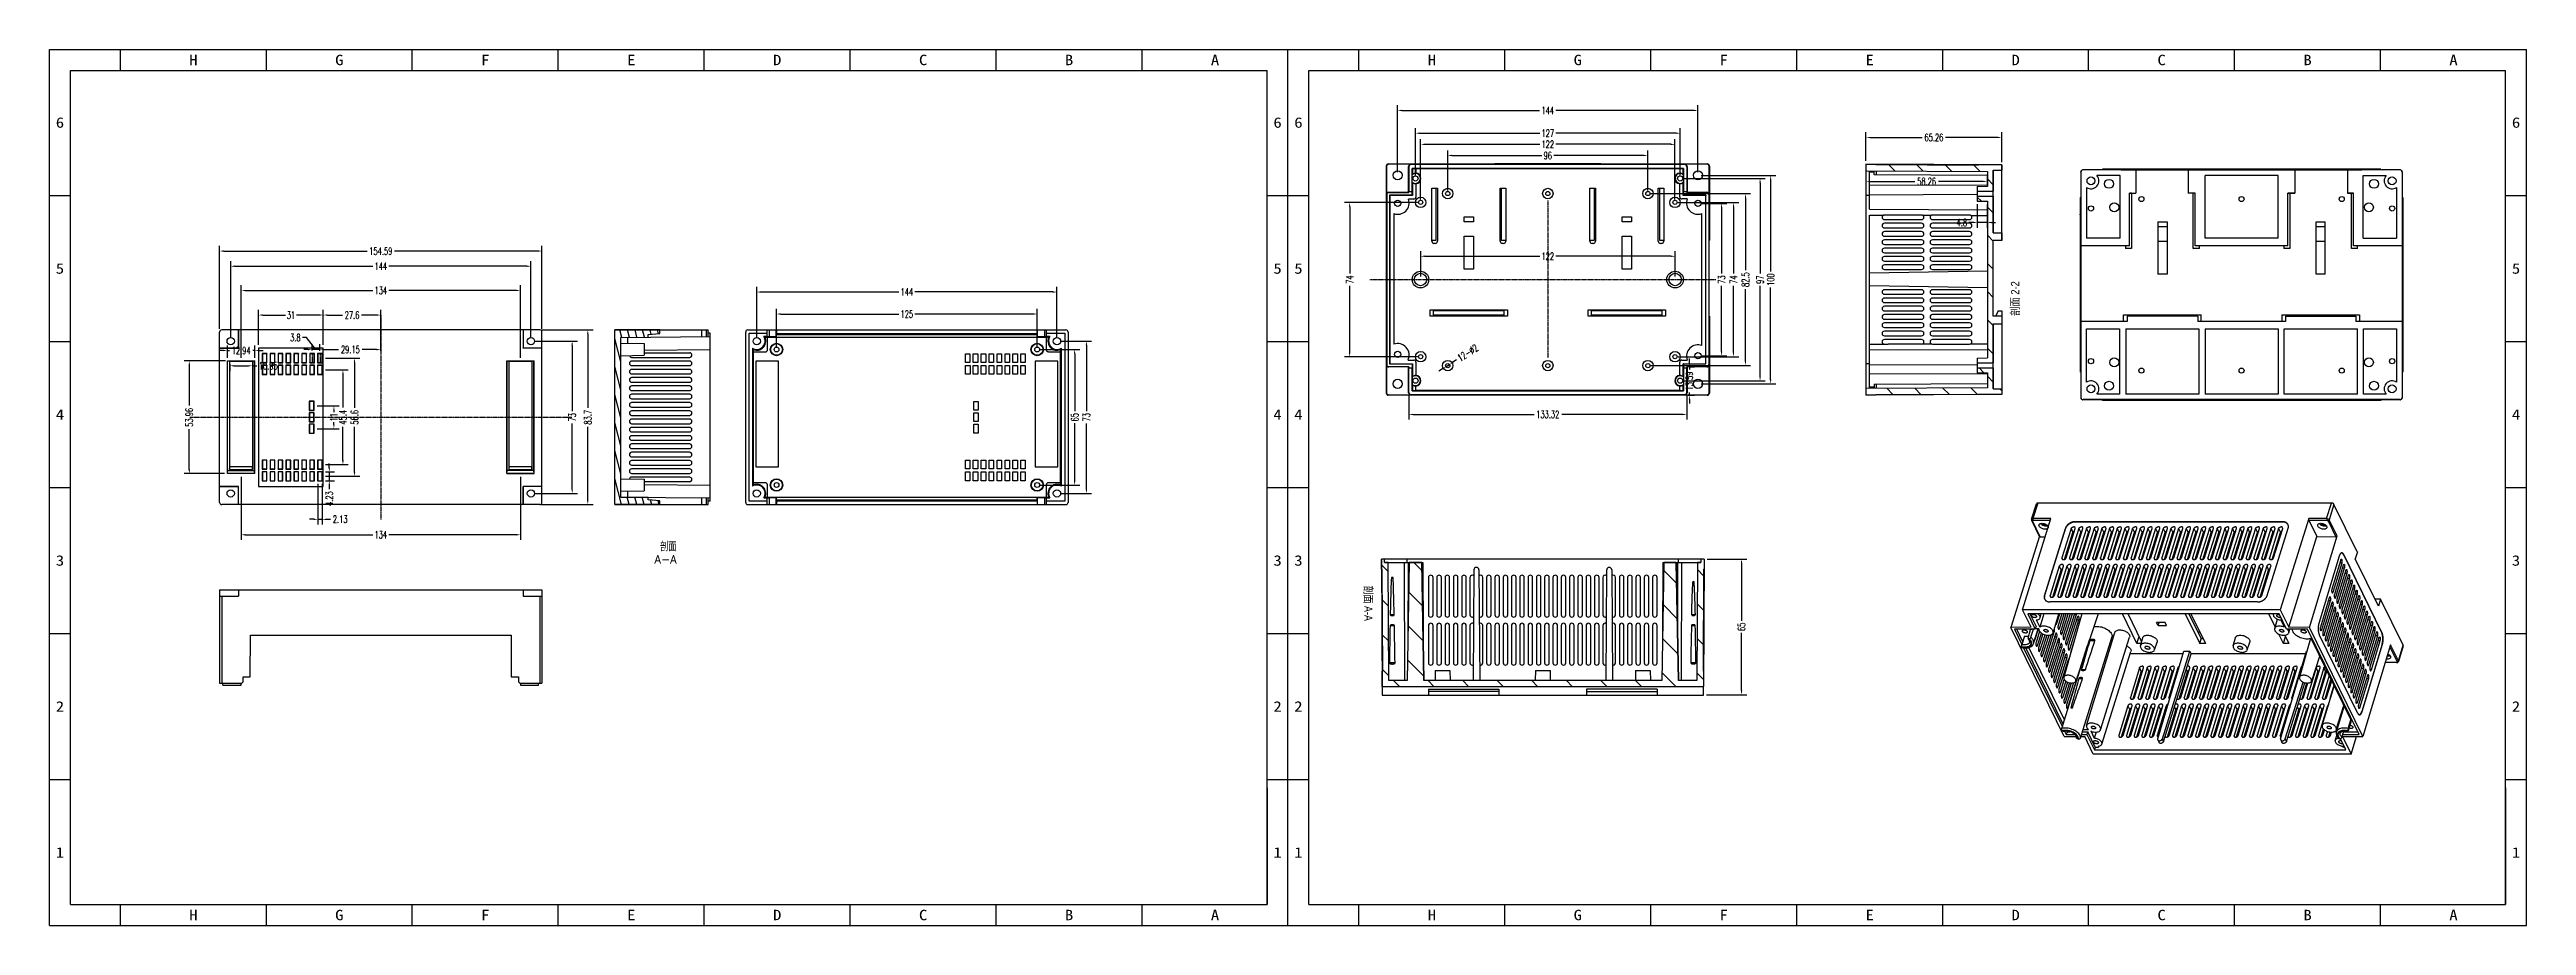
# Model space of a CAD drawing. Header units: millimetres. Extents: x 5016 to 6204, y 3065 to 3485.
import ezdxf
from ezdxf.enums import TextEntityAlignment as Align

# ---------------------------------------------------------------- set-up
doc = ezdxf.new("R2010")
doc.units = ezdxf.units.MM
doc.linetypes.add('CENTER', pattern=[0.6, 0.375, -0.075, 0.075, -0.075])
doc.styles.add('chinesef', font='simplex.shx', dxfattribs={"bigfont": 'bigfont'})
doc.styles.add('romans', font='romans.shx', dxfattribs={"width": 0.67, "bigfont": 'fangsong.shx'})
doc.styles.get("Standard").update_dxf_attribs({"font": 'txt', "bigfont": 'gbcbig.shx'})
doc.styles.add('TEXTSTYLE_0', font='txt', dxfattribs={"width": 0.8})
doc.dimstyles.new('MSTD', dxfattribs={"dimtxt": 3.5, "dimasz": 2, "dimexe": 2.5, "dimexo": 1.5, "dimgap": 1, "dimtad": 0, "dimdsep": 46, "dimtxsty": 'romans', "dimcen": 0, "dimclrd": 5, "dimclre": 5, "dimclrt": 3, "dimadec": 1, "dimazin": 0, "dimtfac": 0.5, "dimtmove": 0, "dimatfit": 3, "dimfxl": 1, "dimarcsym": 0})

msp = doc.modelspace()

# ---------------------------------------------------------------- texts
at = {"color": 2, "char_height": 3.94891, "attachment_point": 9, "line_spacing_factor": 0.903614, "style": 'chinesef'}
for s, insert, rotation in [('\\W00.810;\\Farial unicode ms|c1;剖面 2-2', (5961.341, 3374.056), 90), ('\\W00.781;\\Farial unicode ms|c1;剖面 A-A', (5646.328, 3211.134), 270)]:
    msp.add_mtext(s, dxfattribs=dict(at, insert=insert, rotation=rotation))
at = {"color": 2, "linetype": 'Continuous', "insert": (5316.945, 3248.602), "char_height": 3.9688, "width": 19.05, "attachment_point": 3, "line_spacing_factor": 0.9}
msp.add_mtext('剖面 A-A', dxfattribs=at)

# ---------------------------------------------------------------- blocks, each defined once
blk = doc.blocks.new('SUN_6HWZ35TKK40GSGJE8VEUYAXIAKM')
at = {"color": 7, "linetype": 'Continuous'}
for p, q in [((-594, 420), (0, 420)), ((-594, 0), (-594, 420)), ((-560, 410), (-560, 420)), ((-490, 410), (-490, 420)), ((-420, 410), (-420, 420)), ((-350, 410), (-350, 420)), ((-280, 410), (-280, 420)), ((-210, 410), (-210, 420)), ((-140, 410), (-140, 420)), ((-70, 410), (-70, 420)), ((0, 0), (0, 420)), ((-584, 410), (-10, 410)), ((-584, 10), (-584, 410)), ((-10, 10), (-10, 410)), ((-594, 350), (-584, 350)), ((-10, 350), (0, 350)), ((-594, 280), (-584, 280)), ((-10, 280), (0, 280)), ((-594, 210), (-584, 210)), ((-10, 210), (0, 210)), ((-594, 140), (-584, 140)), ((-10, 140), (0, 140)), ((-594, 70), (-584, 70)), ((-10, 70), (0, 70)), ((-594, 0), (0, 0)), ((-584, 10), (-10, 10)), ((-560, 0), (-560, 10)), ((-490, 0), (-490, 10)), ((-420, 0), (-420, 10)), ((-350, 0), (-350, 10)), ((-280, 0), (-280, 10)), ((-210, 0), (-210, 10)), ((-140, 0), (-140, 10)), ((-70, 0), (-70, 10))]:
    blk.add_line(p, q, dxfattribs=at)
at = {"color": 2, "linetype": 'Continuous', "style": 'TEXTSTYLE_0'}
for s, width, p, p2 in [('H', 1.2, (-527, 412.5), (-523, 412.5)), ('G', 1.2, (-457, 412.5), (-453, 412.5)), ('F', 1.2, (-387, 412.5), (-383, 412.5)), ('E', 1.2, (-317, 412.5), (-313, 412.5)), ('D', 1.2, (-247, 412.5), (-243, 412.5)), ('C', 1.2, (-177, 412.5), (-173, 412.5)), ('B', 1.2, (-107, 412.5), (-103, 412.5)), ('A', 1.2, (-37, 412.5), (-33, 412.5)), ('6', 1.2, (-591, 382.5), (-587, 382.5)), ('6', 1.2, (-7, 382.5), (-3, 382.5)), ('5', 1.2, (-591, 312.5), (-587, 312.5)), ('5', 1.2, (-7, 312.5), (-3, 312.5)), ('4', 1.2, (-591, 242.5), (-587, 242.5)), ('4', 1.2, (-7, 242.5), (-3, 242.5)), ('3', 1.2, (-591, 172.5), (-587, 172.5)), ('3', 1.2, (-7, 172.5), (-3, 172.5)), ('2', 1.2, (-591, 102.5), (-587, 102.5)), ('2', 1.2, (-7, 102.5), (-3, 102.5)), ('1', 2.4, (-591, 32.5), (-587, 32.5)), ('1', 2.4, (-7, 32.5), (-3, 32.5)), ('H', 1.2, (-527, 2.5), (-523, 2.5)), ('G', 1.2, (-457, 2.5), (-453, 2.5)), ('F', 1.2, (-387, 2.5), (-383, 2.5)), ('E', 1.2, (-317, 2.5), (-313, 2.5)), ('D', 1.2, (-247, 2.5), (-243, 2.5)), ('C', 1.2, (-177, 2.5), (-173, 2.5)), ('B', 1.2, (-107, 2.5), (-103, 2.5)), ('A', 1.2, (-37, 2.5), (-33, 2.5))]:
    blk.add_text(s, height=5, dxfattribs=dict(at, width=width)).set_placement(p, p2, align=Align.FIT)
blk = doc.blocks.new('*D52')
at = {"color": 5, "lineweight": -2}
for p, q in [((5139.5, 3347), (5137.5, 3347)), ((5140.1, 3341.3), (5138.1, 3341.3)), ((5144, 3341.3), (5139.5, 3347)), ((5142.1, 3340.8), (5142.1, 3343.8)), ((5145.9, 3341.3), (5142.1, 3341.3)), ((5145.9, 3341.3), (5142.1, 3341.3)), ((5145.9, 3340.7), (5145.9, 3343.8)), ((5147.9, 3341.3), (5149.9, 3341.3))]:
    blk.add_line(p, q, dxfattribs=at)
at = {"color": 5}
for points in [[(5140.1, 3341.6), (5140.1, 3340.9), (5142.1, 3341.3)], [(5147.9, 3341.6), (5147.9, 3340.9), (5145.9, 3341.3)]]:
    blk.add_solid(points, dxfattribs=at)
at = {"layer": 'Defpoints', "color": 0}
for p in [(5142.1, 3341.3), (5142.1, 3339.3), (5145.9, 3339.2)]:
    blk.add_point(p, dxfattribs=at)
at = {"color": 3, "insert": (5134.1, 3347), "char_height": 3.5, "attachment_point": 5, "style": 'romans'}
blk.add_mtext('3.8', dxfattribs=at)
blk = doc.blocks.new('*D53')
at = {"color": 5, "lineweight": -2}
for p, q in [((5145.9, 3340.7), (5145.9, 3343.8)), ((5147.9, 3341.3), (5154.8, 3341.3)), ((5173.1, 3341.3), (5166.2, 3341.3)), ((5175.1, 3340.7), (5175.1, 3343.8))]:
    blk.add_line(p, q, dxfattribs=at)
at = {"color": 5}
for points in [[(5147.9, 3341.6), (5147.9, 3340.9), (5145.9, 3341.3)], [(5173.1, 3341.6), (5173.1, 3340.9), (5175.1, 3341.3)]]:
    blk.add_solid(points, dxfattribs=at)
at = {"layer": 'Defpoints', "color": 0}
for p in [(5145.9, 3339.2), (5175.1, 3341.3), (5175.1, 3339.2)]:
    blk.add_point(p, dxfattribs=at)
at = {"color": 3, "insert": (5160.5, 3341.3), "char_height": 3.5, "attachment_point": 5, "style": 'romans'}
blk.add_mtext('29.15', dxfattribs=at)
blk = doc.blocks.new('*D54')
at = {"color": 5, "lineweight": -2}
for p, q in [((5116.5, 3343.5), (5116.5, 3360.3)), ((5118.5, 3357.8), (5129.4, 3357.8)), ((5145.5, 3357.8), (5134.6, 3357.8)), ((5147.5, 3343.5), (5147.5, 3360.3))]:
    blk.add_line(p, q, dxfattribs=at)
at = {"color": 5}
for points in [[(5118.5, 3358.2), (5118.5, 3357.5), (5116.5, 3357.8)], [(5145.5, 3358.2), (5145.5, 3357.5), (5147.5, 3357.8)]]:
    blk.add_solid(points, dxfattribs=at)
at = {"layer": 'Defpoints', "color": 0}
for p in [(5147.5, 3357.8), (5116.5, 3342), (5147.5, 3342)]:
    blk.add_point(p, dxfattribs=at)
at = {"color": 3, "insert": (5132, 3357.8), "char_height": 3.5, "attachment_point": 5, "style": 'romans'}
blk.add_mtext('31', dxfattribs=at)
blk = doc.blocks.new('*D55')
at = {"color": 5, "lineweight": -2}
for p, q in [((5147.5, 3343.5), (5147.5, 3360.3)), ((5149.5, 3357.8), (5156.7, 3357.8)), ((5173.1, 3357.8), (5165.9, 3357.8)), ((5175.1, 3343.5), (5175.1, 3360.3))]:
    blk.add_line(p, q, dxfattribs=at)
at = {"color": 5}
for points in [[(5149.5, 3358.2), (5149.5, 3357.5), (5147.5, 3357.8)], [(5173.1, 3358.2), (5173.1, 3357.5), (5175.1, 3357.8)]]:
    blk.add_solid(points, dxfattribs=at)
at = {"layer": 'Defpoints', "color": 0}
for p in [(5175.1, 3357.8), (5147.5, 3342), (5175.1, 3342)]:
    blk.add_point(p, dxfattribs=at)
at = {"color": 3, "insert": (5161.3, 3357.8), "char_height": 3.5, "attachment_point": 5, "style": 'romans'}
blk.add_mtext('27.6', dxfattribs=at)
blk = doc.blocks.new('*D56')
at = {"color": 5, "lineweight": -2}
for p, q in [((5148.6, 3337.1), (5165, 3337.1)), ((5162.5, 3335.1), (5162.5, 3313.4)), ((5162.5, 3282.5), (5162.5, 3304.2)), ((5148.6, 3280.5), (5165, 3280.5))]:
    blk.add_line(p, q, dxfattribs=at)
at = {"color": 5}
for points in [[(5162.1, 3335.1), (5162.8, 3335.1), (5162.5, 3337.1)], [(5162.1, 3282.5), (5162.8, 3282.5), (5162.5, 3280.5)]]:
    blk.add_solid(points, dxfattribs=at)
at = {"layer": 'Defpoints', "color": 0}
for p in [(5147.1, 3337.1), (5147.1, 3280.5), (5162.5, 3280.5)]:
    blk.add_point(p, dxfattribs=at)
at = {"color": 3, "insert": (5162.5, 3308.8), "char_height": 3.5, "attachment_point": 5, "rotation": 90, "style": 'romans'}
blk.add_mtext('56.6', dxfattribs=at)
blk = doc.blocks.new('*D57')
at = {"color": 5, "lineweight": -2}
for p, q in [((5148.6, 3331.5), (5159.4, 3331.5)), ((5156.9, 3329.5), (5156.9, 3313.5)), ((5156.9, 3288.1), (5156.9, 3304.2)), ((5148.5, 3286.1), (5159.4, 3286.1))]:
    blk.add_line(p, q, dxfattribs=at)
at = {"color": 5}
for points in [[(5156.6, 3329.5), (5157.3, 3329.5), (5156.9, 3331.5)], [(5156.6, 3288.1), (5157.3, 3288.1), (5156.9, 3286.1)]]:
    blk.add_solid(points, dxfattribs=at)
at = {"layer": 'Defpoints', "color": 0}
for p in [(5147.1, 3331.5), (5147, 3286.1), (5156.9, 3286.1)]:
    blk.add_point(p, dxfattribs=at)
at = {"color": 3, "insert": (5156.9, 3308.8), "char_height": 3.5, "attachment_point": 5, "rotation": 90, "style": 'romans'}
blk.add_mtext('45.4', dxfattribs=at)
blk = doc.blocks.new('*D58')
at = {"color": 5, "lineweight": -2}
for p, q in [((5144.6, 3314.3), (5155.1, 3314.3)), ((5144.6, 3303.3), (5155.1, 3303.3)), ((5152.6, 3312.3), (5152.6, 3311.2)), ((5152.6, 3305.3), (5152.6, 3306.4))]:
    blk.add_line(p, q, dxfattribs=at)
at = {"color": 5}
for points in [[(5152.3, 3312.3), (5152.9, 3312.3), (5152.6, 3314.3)], [(5152.3, 3305.3), (5152.9, 3305.3), (5152.6, 3303.3)]]:
    blk.add_solid(points, dxfattribs=at)
at = {"layer": 'Defpoints', "color": 0}
for p in [(5143.1, 3314.3), (5143.1, 3303.3), (5152.6, 3303.3)]:
    blk.add_point(p, dxfattribs=at)
at = {"color": 3, "insert": (5152.6, 3308.8), "char_height": 3.5, "attachment_point": 5, "rotation": 90, "style": 'romans'}
blk.add_mtext('11', dxfattribs=at)
blk = doc.blocks.new('*D59')
at = {"color": 5, "lineweight": -2}
for p, q in [((5148.5, 3282.6), (5152.9, 3282.6)), ((5150.4, 3284.6), (5150.4, 3286.6)), ((5150.4, 3282.6), (5150.4, 3278.4)), ((5148.5, 3278.4), (5152.9, 3278.4)), ((5150.4, 3276.4), (5150.4, 3274.4))]:
    blk.add_line(p, q, dxfattribs=at)
at = {"color": 5}
for points in [[(5150, 3284.6), (5150.7, 3284.6), (5150.4, 3282.6)], [(5150, 3276.4), (5150.7, 3276.4), (5150.4, 3278.4)]]:
    blk.add_solid(points, dxfattribs=at)
at = {"layer": 'Defpoints', "color": 0}
for p in [(5147, 3282.6), (5147, 3278.4), (5150.4, 3278.4)]:
    blk.add_point(p, dxfattribs=at)
at = {"color": 3, "insert": (5150.4, 3269.8), "char_height": 3.5, "attachment_point": 5, "rotation": 90, "style": 'romans'}
blk.add_mtext('4.23', dxfattribs=at)
blk = doc.blocks.new('*D60')
at = {"color": 5, "lineweight": -2}
for p, q in [((5144.9, 3276.9), (5144.9, 3257.4)), ((5147, 3276.9), (5147, 3257.4)), ((5142.9, 3259.9), (5140.9, 3259.9)), ((5144.9, 3259.9), (5147, 3259.9)), ((5149, 3259.9), (5151, 3259.9))]:
    blk.add_line(p, q, dxfattribs=at)
at = {"color": 5}
for points in [[(5142.9, 3260.2), (5142.9, 3259.5), (5144.9, 3259.9)], [(5149, 3260.2), (5149, 3259.5), (5147, 3259.9)]]:
    blk.add_solid(points, dxfattribs=at)
at = {"layer": 'Defpoints', "color": 0}
for p in [(5144.9, 3278.4), (5147, 3278.4), (5147, 3259.9)]:
    blk.add_point(p, dxfattribs=at)
at = {"color": 3, "insert": (5155.6, 3259.9), "char_height": 3.5, "attachment_point": 5, "style": 'romans'}
blk.add_mtext('2.13', dxfattribs=at)
blk = doc.blocks.new('*D61')
at = {"color": 5, "lineweight": -2}
for p, q in [((5108.1, 3280.3), (5108.1, 3250)), ((5242.1, 3280.3), (5242.1, 3250)), ((5110.1, 3252.5), (5171.2, 3252.5)), ((5240.1, 3252.5), (5179, 3252.5))]:
    blk.add_line(p, q, dxfattribs=at)
at = {"color": 5}
for points in [[(5110.1, 3252.8), (5110.1, 3252.1), (5108.1, 3252.5)], [(5240.1, 3252.8), (5240.1, 3252.1), (5242.1, 3252.5)]]:
    blk.add_solid(points, dxfattribs=at)
at = {"layer": 'Defpoints', "color": 0}
for p in [(5108.1, 3281.8), (5242.1, 3281.8), (5242.1, 3252.5)]:
    blk.add_point(p, dxfattribs=at)
at = {"color": 3, "insert": (5175.1, 3252.5), "char_height": 3.5, "attachment_point": 5, "style": 'romans'}
blk.add_mtext('134', dxfattribs=at)
blk = doc.blocks.new('*D62')
at = {"color": 5, "lineweight": -2}
for p, q in [((5103.1, 3346.8), (5103.1, 3383.7)), ((5105.1, 3381.2), (5171.2, 3381.2)), ((5245.1, 3381.2), (5179, 3381.2)), ((5247.1, 3346.8), (5247.1, 3383.7))]:
    blk.add_line(p, q, dxfattribs=at)
at = {"color": 5}
for points in [[(5105.1, 3381.6), (5105.1, 3380.9), (5103.1, 3381.2)], [(5245.1, 3381.6), (5245.1, 3380.9), (5247.1, 3381.2)]]:
    blk.add_solid(points, dxfattribs=at)
at = {"layer": 'Defpoints', "color": 0}
for p in [(5247.1, 3381.2), (5103.1, 3345.3), (5247.1, 3345.3)]:
    blk.add_point(p, dxfattribs=at)
at = {"color": 3, "insert": (5175.1, 3381.2), "char_height": 3.5, "attachment_point": 5, "style": 'romans'}
blk.add_mtext('144', dxfattribs=at)
blk = doc.blocks.new('*D63')
at = {"color": 5, "lineweight": -2}
for p, q in [((5248.6, 3345.3), (5269.4, 3345.3)), ((5266.9, 3343.3), (5266.9, 3311.7)), ((5266.9, 3274.3), (5266.9, 3305.9)), ((5248.6, 3272.3), (5269.4, 3272.3))]:
    blk.add_line(p, q, dxfattribs=at)
at = {"color": 5}
for points in [[(5266.5, 3343.3), (5267.2, 3343.3), (5266.9, 3345.3)], [(5266.5, 3274.3), (5267.2, 3274.3), (5266.9, 3272.3)]]:
    blk.add_solid(points, dxfattribs=at)
at = {"layer": 'Defpoints', "color": 0}
for p in [(5247.1, 3345.3), (5247.1, 3272.3), (5266.9, 3272.3)]:
    blk.add_point(p, dxfattribs=at)
at = {"color": 3, "insert": (5266.9, 3308.8), "char_height": 3.5, "attachment_point": 5, "rotation": 90, "style": 'romans'}
blk.add_mtext('73', dxfattribs=at)
blk = doc.blocks.new('*D64')
at = {"color": 5, "lineweight": -2}
for p, q in [((5252.1, 3350.7), (5276.9, 3350.7)), ((5274.4, 3348.7), (5274.4, 3313.4)), ((5274.4, 3269), (5274.4, 3304.2)), ((5252.1, 3267), (5276.9, 3267))]:
    blk.add_line(p, q, dxfattribs=at)
at = {"color": 5}
for points in [[(5274, 3348.7), (5274.7, 3348.7), (5274.4, 3350.7)], [(5274, 3269), (5274.7, 3269), (5274.4, 3267)]]:
    blk.add_solid(points, dxfattribs=at)
at = {"layer": 'Defpoints', "color": 0}
for p in [(5250.6, 3350.7), (5250.6, 3267), (5274.4, 3267)]:
    blk.add_point(p, dxfattribs=at)
at = {"color": 3, "insert": (5274.4, 3308.8), "char_height": 3.5, "attachment_point": 5, "rotation": 90, "style": 'romans'}
blk.add_mtext('83.7', dxfattribs=at)
blk = doc.blocks.new('*D65')
at = {"color": 5, "lineweight": -2}
for p, q in [((5097.8, 3351.2), (5097.8, 3391)), ((5099.8, 3388.5), (5168.5, 3388.5)), ((5250.4, 3388.5), (5181.7, 3388.5)), ((5252.4, 3351.2), (5252.4, 3391))]:
    blk.add_line(p, q, dxfattribs=at)
at = {"color": 5}
for points in [[(5099.8, 3388.9), (5099.8, 3388.2), (5097.8, 3388.5)], [(5250.4, 3388.9), (5250.4, 3388.2), (5252.4, 3388.5)]]:
    blk.add_solid(points, dxfattribs=at)
at = {"layer": 'Defpoints', "color": 0}
for p in [(5252.4, 3388.5), (5097.8, 3349.7), (5252.4, 3349.7)]:
    blk.add_point(p, dxfattribs=at)
at = {"color": 3, "insert": (5175.1, 3388.5), "char_height": 3.5, "attachment_point": 5, "style": 'romans'}
blk.add_mtext('154.59', dxfattribs=at)
blk = doc.blocks.new('*D66')
at = {"color": 5, "lineweight": -2}
for p, q in [((5491.4, 3341.3), (5510.4, 3341.3)), ((5507.9, 3339.3), (5507.9, 3311.7)), ((5507.9, 3278.3), (5507.9, 3306)), ((5491.4, 3276.3), (5510.4, 3276.3))]:
    blk.add_line(p, q, dxfattribs=at)
at = {"color": 5}
for points in [[(5507.5, 3339.3), (5508.2, 3339.3), (5507.9, 3341.3)], [(5507.5, 3278.3), (5508.2, 3278.3), (5507.9, 3276.3)]]:
    blk.add_solid(points, dxfattribs=at)
at = {"layer": 'Defpoints', "color": 0}
for p in [(5489.9, 3341.3), (5489.9, 3276.3), (5507.9, 3276.3)]:
    blk.add_point(p, dxfattribs=at)
at = {"color": 3, "insert": (5507.9, 3308.8), "char_height": 3.5, "attachment_point": 5, "rotation": 90, "style": 'romans'}
blk.add_mtext('65', dxfattribs=at)
blk = doc.blocks.new('*D67')
at = {"color": 5, "lineweight": -2}
for p, q in [((5500.9, 3345.3), (5516, 3345.3)), ((5513.5, 3343.3), (5513.5, 3311.7)), ((5513.5, 3274.3), (5513.5, 3305.9)), ((5500.9, 3272.3), (5516, 3272.3))]:
    blk.add_line(p, q, dxfattribs=at)
at = {"color": 5}
for points in [[(5513.2, 3343.3), (5513.9, 3343.3), (5513.5, 3345.3)], [(5513.2, 3274.3), (5513.9, 3274.3), (5513.5, 3272.3)]]:
    blk.add_solid(points, dxfattribs=at)
at = {"layer": 'Defpoints', "color": 0}
for p in [(5499.4, 3345.3), (5499.4, 3272.3), (5513.5, 3272.3)]:
    blk.add_point(p, dxfattribs=at)
at = {"color": 3, "insert": (5513.5, 3308.8), "char_height": 3.5, "attachment_point": 5, "rotation": 90, "style": 'romans'}
blk.add_mtext('73', dxfattribs=at)
blk = doc.blocks.new('*D68')
at = {"color": 5, "lineweight": -2}
for p, q in [((5355.4, 3346.8), (5355.4, 3371.4)), ((5357.4, 3368.9), (5423.5, 3368.9)), ((5497.4, 3368.9), (5431.3, 3368.9)), ((5499.4, 3346.8), (5499.4, 3371.4))]:
    blk.add_line(p, q, dxfattribs=at)
at = {"color": 5}
for points in [[(5357.4, 3369.2), (5357.4, 3368.5), (5355.4, 3368.9)], [(5497.4, 3369.2), (5497.4, 3368.5), (5499.4, 3368.9)]]:
    blk.add_solid(points, dxfattribs=at)
at = {"layer": 'Defpoints', "color": 0}
for p in [(5499.4, 3368.9), (5355.4, 3345.3), (5499.4, 3345.3)]:
    blk.add_point(p, dxfattribs=at)
at = {"color": 3, "insert": (5427.4, 3368.9), "char_height": 3.5, "attachment_point": 5, "style": 'romans'}
blk.add_mtext('144', dxfattribs=at)
blk = doc.blocks.new('*D69')
at = {"color": 5, "lineweight": -2}
for p, q in [((5364.9, 3342.8), (5364.9, 3360.8)), ((5366.9, 3358.3), (5423.5, 3358.3)), ((5487.9, 3358.3), (5431.2, 3358.3)), ((5489.9, 3342.8), (5489.9, 3360.8))]:
    blk.add_line(p, q, dxfattribs=at)
at = {"color": 5}
for points in [[(5366.9, 3358.7), (5366.9, 3358), (5364.9, 3358.3)], [(5487.9, 3358.7), (5487.9, 3358), (5489.9, 3358.3)]]:
    blk.add_solid(points, dxfattribs=at)
at = {"layer": 'Defpoints', "color": 0}
for p in [(5489.9, 3358.3), (5364.9, 3341.3), (5489.9, 3341.3)]:
    blk.add_point(p, dxfattribs=at)
at = {"color": 3, "insert": (5427.4, 3358.3), "char_height": 3.5, "attachment_point": 5, "style": 'romans'}
blk.add_mtext('125', dxfattribs=at)
blk = doc.blocks.new('*D45')
at = {"color": 5, "lineweight": -2}
for p, q in [((5108.1, 3337.3), (5108.1, 3372.1)), ((5110.1, 3369.6), (5171.2, 3369.6)), ((5240.1, 3369.6), (5179, 3369.6)), ((5242.1, 3337.3), (5242.1, 3372.1))]:
    blk.add_line(p, q, dxfattribs=at)
at = {"color": 5}
for points in [[(5110.1, 3369.9), (5110.1, 3369.3), (5108.1, 3369.6)], [(5240.1, 3369.9), (5240.1, 3369.3), (5242.1, 3369.6)]]:
    blk.add_solid(points, dxfattribs=at)
at = {"layer": 'Defpoints', "color": 0}
for p in [(5242.1, 3369.6), (5108.1, 3335.8), (5242.1, 3335.8)]:
    blk.add_point(p, dxfattribs=at)
at = {"color": 3, "insert": (5175.1, 3369.6), "char_height": 3.5, "attachment_point": 5, "style": 'romans'}
blk.add_mtext('134', dxfattribs=at)
blk = doc.blocks.new('*D46')
at = {"color": 5, "lineweight": -2}
for p, q in [((5099.6, 3340.8), (5097.6, 3340.8)), ((5101.6, 3337.3), (5101.6, 3343.3)), ((5101.6, 3340.8), (5102.5, 3340.8)), ((5114.6, 3340.8), (5113.7, 3340.8)), ((5114.6, 3337.3), (5114.6, 3343.3)), ((5116.6, 3340.8), (5118.6, 3340.8))]:
    blk.add_line(p, q, dxfattribs=at)
at = {"color": 5}
for points in [[(5099.6, 3341.1), (5099.6, 3340.5), (5101.6, 3340.8)], [(5116.6, 3341.1), (5116.6, 3340.5), (5114.6, 3340.8)]]:
    blk.add_solid(points, dxfattribs=at)
at = {"layer": 'Defpoints', "color": 0}
for p in [(5114.6, 3340.8), (5101.6, 3335.8), (5114.6, 3335.8)]:
    blk.add_point(p, dxfattribs=at)
at = {"color": 3, "insert": (5108.1, 3340.8), "char_height": 3.5, "attachment_point": 5, "style": 'romans'}
blk.add_mtext('12.94', dxfattribs=at)
blk = doc.blocks.new('*D47')
at = {"color": 5, "lineweight": -2}
for p, q in [((5102.6, 3334.3), (5102.6, 3331)), ((5104.6, 3333.5), (5111.6, 3333.5)), ((5113.6, 3334.3), (5113.6, 3331)), ((5113.6, 3333.5), (5115.6, 3333.5))]:
    blk.add_line(p, q, dxfattribs=at)
at = {"color": 5}
for points in [[(5104.6, 3333.8), (5104.6, 3333.2), (5102.6, 3333.5)], [(5111.6, 3333.8), (5111.6, 3333.2), (5113.6, 3333.5)]]:
    blk.add_solid(points, dxfattribs=at)
at = {"layer": 'Defpoints', "color": 0}
for p in [(5102.6, 3335.8), (5113.6, 3335.8), (5113.6, 3333.5)]:
    blk.add_point(p, dxfattribs=at)
at = {"color": 3, "insert": (5121.1, 3333.5), "char_height": 3.5, "attachment_point": 5, "style": 'romans'}
blk.add_mtext('10.95', dxfattribs=at)
blk = doc.blocks.new('*D48')
at = {"color": 5, "lineweight": -2}
for p, q in [((5100.6, 3335.8), (5080.7, 3335.8)), ((5083.2, 3333.8), (5083.2, 3314.5)), ((5083.2, 3283.8), (5083.2, 3303.1)), ((5100.1, 3281.8), (5080.7, 3281.8))]:
    blk.add_line(p, q, dxfattribs=at)
at = {"color": 5}
for points in [[(5082.9, 3333.8), (5083.6, 3333.8), (5083.2, 3335.8)], [(5082.9, 3283.8), (5083.6, 3283.8), (5083.2, 3281.8)]]:
    blk.add_solid(points, dxfattribs=at)
at = {"layer": 'Defpoints', "color": 0}
for p in [(5102.1, 3335.8), (5083.2, 3281.8), (5101.6, 3281.8)]:
    blk.add_point(p, dxfattribs=at)
at = {"color": 3, "insert": (5083.2, 3308.8), "char_height": 3.5, "attachment_point": 5, "rotation": 90, "style": 'romans'}
blk.add_mtext('53.96', dxfattribs=at)
blk = doc.blocks.new('*D49')
at = {"color": 5, "lineweight": -2}
for p, q in [((5887.4, 3425.2), (5887.4, 3419.4)), ((5889.4, 3421.9), (5910.8, 3421.9)), ((5943.6, 3421.9), (5922.2, 3421.9)), ((5945.6, 3425.2), (5945.6, 3419.4))]:
    blk.add_line(p, q, dxfattribs=at)
at = {"color": 5}
for points in [[(5889.4, 3422.2), (5889.4, 3421.6), (5887.4, 3421.9)], [(5943.6, 3422.2), (5943.6, 3421.6), (5945.6, 3421.9)]]:
    blk.add_solid(points, dxfattribs=at)
at = {"layer": 'Defpoints', "color": 0}
for p in [(5887.4, 3426.7), (5887.4, 3421.9), (5945.6, 3426.7)]:
    blk.add_point(p, dxfattribs=at)
at = {"color": 3, "insert": (5916.5, 3421.9), "char_height": 3.5, "attachment_point": 5, "style": 'romans'}
blk.add_mtext('58.26', dxfattribs=at)
blk = doc.blocks.new('*D50')
at = {"color": 5, "lineweight": -2}
for p, q in [((5940.8, 3411), (5940.8, 3399.7)), ((5945.6, 3410.9), (5945.6, 3399.7)), ((5938.8, 3402.2), (5936.8, 3402.2)), ((5945.6, 3402.2), (5940.8, 3402.2)), ((5947.6, 3402.2), (5949.6, 3402.2))]:
    blk.add_line(p, q, dxfattribs=at)
at = {"color": 5}
for points in [[(5938.8, 3402.6), (5938.8, 3401.9), (5940.8, 3402.2)], [(5947.6, 3402.6), (5947.6, 3401.9), (5945.6, 3402.2)]]:
    blk.add_solid(points, dxfattribs=at)
at = {"layer": 'Defpoints', "color": 0}
for p in [(5940.8, 3412.5), (5945.6, 3412.4), (5940.8, 3402.2)]:
    blk.add_point(p, dxfattribs=at)
at = {"color": 3, "insert": (5933.4, 3402.2), "char_height": 3.5, "attachment_point": 5, "style": 'romans'}
blk.add_mtext('4.8', dxfattribs=at)
blk = doc.blocks.new('*D51')
at = {"color": 5, "lineweight": -2}
for p, q in [((5887.4, 3431.7), (5887.4, 3445.5)), ((5952.6, 3431.1), (5952.6, 3445.5)), ((5889.4, 3443), (5914.4, 3443)), ((5950.6, 3443), (5925.6, 3443))]:
    blk.add_line(p, q, dxfattribs=at)
at = {"color": 5}
for points in [[(5889.4, 3443.3), (5889.4, 3442.7), (5887.4, 3443)], [(5950.6, 3443.3), (5950.6, 3442.7), (5952.6, 3443)]]:
    blk.add_solid(points, dxfattribs=at)
at = {"layer": 'Defpoints', "color": 0}
for p in [(5952.6, 3443), (5887.4, 3430.2), (5952.6, 3429.6)]:
    blk.add_point(p, dxfattribs=at)
at = {"color": 3, "insert": (5920, 3443), "char_height": 3.5, "attachment_point": 5, "style": 'romans'}
blk.add_mtext('65.26', dxfattribs=at)
blk = doc.blocks.new('*D70')
at = {"color": 5, "lineweight": -2}
for p, q in [((5662.8, 3426.3), (5662.8, 3458.4)), ((5806.8, 3426.3), (5806.8, 3458.4)), ((5664.8, 3455.9), (5730.9, 3455.9)), ((5804.8, 3455.9), (5738.7, 3455.9))]:
    blk.add_line(p, q, dxfattribs=at)
at = {"color": 5}
for points in [[(5664.8, 3456.3), (5664.8, 3455.6), (5662.8, 3455.9)], [(5804.8, 3456.3), (5804.8, 3455.6), (5806.8, 3455.9)]]:
    blk.add_solid(points, dxfattribs=at)
at = {"layer": 'Defpoints', "color": 0}
for p in [(5806.8, 3455.9), (5662.8, 3424.8), (5806.8, 3424.8)]:
    blk.add_point(p, dxfattribs=at)
at = {"color": 3, "insert": (5734.8, 3455.9), "char_height": 3.5, "attachment_point": 5, "style": 'romans'}
blk.add_mtext('144', dxfattribs=at)
blk = doc.blocks.new('*D71')
at = {"color": 5, "lineweight": -2}
for p, q in [((5808.3, 3424.8), (5844.2, 3424.8)), ((5841.7, 3422.8), (5841.7, 3378.7)), ((5841.7, 3326.8), (5841.7, 3371)), ((5808.3, 3324.8), (5844.2, 3324.8))]:
    blk.add_line(p, q, dxfattribs=at)
at = {"color": 5}
for points in [[(5841.4, 3422.8), (5842, 3422.8), (5841.7, 3424.8)], [(5841.4, 3326.8), (5842, 3326.8), (5841.7, 3324.8)]]:
    blk.add_solid(points, dxfattribs=at)
at = {"layer": 'Defpoints', "color": 0}
for p in [(5806.8, 3424.8), (5806.8, 3324.8), (5841.7, 3324.8)]:
    blk.add_point(p, dxfattribs=at)
at = {"color": 3, "insert": (5841.7, 3374.8), "char_height": 3.5, "attachment_point": 5, "rotation": 90, "style": 'romans'}
blk.add_mtext('100', dxfattribs=at)
blk = doc.blocks.new('*D72')
at = {"color": 5, "lineweight": -2}
for p, q in [((5808.3, 3411.3), (5820.7, 3411.3)), ((5818.2, 3409.3), (5818.2, 3377.7)), ((5818.2, 3340.3), (5818.2, 3371.9)), ((5808.3, 3338.3), (5820.7, 3338.3))]:
    blk.add_line(p, q, dxfattribs=at)
at = {"color": 5}
for points in [[(5817.8, 3409.3), (5818.5, 3409.3), (5818.2, 3411.3)], [(5817.8, 3340.3), (5818.5, 3340.3), (5818.2, 3338.3)]]:
    blk.add_solid(points, dxfattribs=at)
at = {"layer": 'Defpoints', "color": 0}
for p in [(5806.8, 3411.3), (5806.8, 3338.3), (5818.2, 3338.3)]:
    blk.add_point(p, dxfattribs=at)
at = {"color": 3, "insert": (5818.2, 3374.8), "char_height": 3.5, "attachment_point": 5, "rotation": 90, "style": 'romans'}
blk.add_mtext('73', dxfattribs=at)
blk = doc.blocks.new('*D73')
at = {"color": 5, "lineweight": -2}
for p, q in [((5672.3, 3411.8), (5637.3, 3411.8)), ((5639.8, 3409.8), (5639.8, 3377.8)), ((5639.8, 3339.8), (5639.8, 3371.9)), ((5672.3, 3337.8), (5637.3, 3337.8))]:
    blk.add_line(p, q, dxfattribs=at)
at = {"color": 5}
for points in [[(5639.4, 3409.8), (5640.1, 3409.8), (5639.8, 3411.8)], [(5639.4, 3339.8), (5640.1, 3339.8), (5639.8, 3337.8)]]:
    blk.add_solid(points, dxfattribs=at)
at = {"layer": 'Defpoints', "color": 0}
for p in [(5673.8, 3411.8), (5639.8, 3337.8), (5673.8, 3337.8)]:
    blk.add_point(p, dxfattribs=at)
at = {"color": 3, "insert": (5639.8, 3374.8), "char_height": 3.5, "attachment_point": 5, "rotation": 90, "style": 'romans'}
blk.add_mtext('74', dxfattribs=at)
blk = doc.blocks.new('*D74')
at = {"color": 5, "lineweight": -2}
for p, q in [((5797.3, 3411.8), (5826.4, 3411.8)), ((5823.9, 3409.8), (5823.9, 3377.8)), ((5823.9, 3339.8), (5823.9, 3371.9)), ((5797.3, 3337.8), (5826.4, 3337.8))]:
    blk.add_line(p, q, dxfattribs=at)
at = {"color": 5}
for points in [[(5823.6, 3409.8), (5824.2, 3409.8), (5823.9, 3411.8)], [(5823.6, 3339.8), (5824.2, 3339.8), (5823.9, 3337.8)]]:
    blk.add_solid(points, dxfattribs=at)
at = {"layer": 'Defpoints', "color": 0}
for p in [(5795.8, 3411.8), (5795.8, 3337.8), (5823.9, 3337.8)]:
    blk.add_point(p, dxfattribs=at)
at = {"color": 3, "insert": (5823.9, 3374.8), "char_height": 3.5, "attachment_point": 5, "rotation": 90, "style": 'romans'}
blk.add_mtext('74', dxfattribs=at)
blk = doc.blocks.new('*D75')
at = {"color": 5, "lineweight": -2}
for p, q in [((5784.3, 3416.1), (5832.1, 3416.1)), ((5829.6, 3414.1), (5829.6, 3379.4)), ((5829.6, 3335.6), (5829.6, 3370.3)), ((5784.3, 3333.6), (5832.1, 3333.6))]:
    blk.add_line(p, q, dxfattribs=at)
at = {"color": 5}
for points in [[(5829.3, 3414.1), (5829.9, 3414.1), (5829.6, 3416.1)], [(5829.3, 3335.6), (5829.9, 3335.6), (5829.6, 3333.6)]]:
    blk.add_solid(points, dxfattribs=at)
at = {"layer": 'Defpoints', "color": 0}
for p in [(5782.8, 3416.1), (5782.8, 3333.6), (5829.6, 3333.6)]:
    blk.add_point(p, dxfattribs=at)
at = {"color": 3, "insert": (5829.6, 3374.8), "char_height": 3.5, "attachment_point": 5, "rotation": 90, "style": 'romans'}
blk.add_mtext('82.5', dxfattribs=at)
blk = doc.blocks.new('*D76')
at = {"color": 5, "lineweight": -2}
for p, q in [((5799.8, 3423.3), (5839.1, 3423.3)), ((5836.6, 3421.3), (5836.6, 3377.7)), ((5836.6, 3328.3), (5836.6, 3371.9)), ((5799.8, 3326.3), (5839.1, 3326.3))]:
    blk.add_line(p, q, dxfattribs=at)
at = {"color": 5}
for points in [[(5836.3, 3421.3), (5837, 3421.3), (5836.6, 3423.3)], [(5836.3, 3328.3), (5837, 3328.3), (5836.6, 3326.3)]]:
    blk.add_solid(points, dxfattribs=at)
at = {"layer": 'Defpoints', "color": 0}
for p in [(5798.3, 3423.3), (5798.3, 3326.3), (5836.6, 3326.3)]:
    blk.add_point(p, dxfattribs=at)
at = {"color": 3, "insert": (5836.6, 3374.8), "char_height": 3.5, "attachment_point": 5, "rotation": 90, "style": 'romans'}
blk.add_mtext('97', dxfattribs=at)
blk = doc.blocks.new('*D77')
at = {"color": 5, "lineweight": -2}
for p, q in [((5671.3, 3424.8), (5671.3, 3447.5)), ((5798.3, 3424.8), (5798.3, 3447.5)), ((5673.3, 3445), (5731, 3445)), ((5796.3, 3445), (5738.7, 3445))]:
    blk.add_line(p, q, dxfattribs=at)
at = {"color": 5}
for points in [[(5673.3, 3445.4), (5673.3, 3444.7), (5671.3, 3445)], [(5796.3, 3445.4), (5796.3, 3444.7), (5798.3, 3445)]]:
    blk.add_solid(points, dxfattribs=at)
at = {"layer": 'Defpoints', "color": 0}
for p in [(5798.3, 3445), (5671.3, 3423.3), (5798.3, 3423.3)]:
    blk.add_point(p, dxfattribs=at)
at = {"color": 3, "insert": (5734.8, 3445), "char_height": 3.5, "attachment_point": 5, "style": 'romans'}
blk.add_mtext('127', dxfattribs=at)
blk = doc.blocks.new('*D44')
at = {"color": 5, "lineweight": -2}
for p, q in [((5673.8, 3413.3), (5673.8, 3442.2)), ((5675.8, 3439.7), (5731, 3439.7)), ((5793.8, 3439.7), (5738.7, 3439.7)), ((5795.8, 3413.3), (5795.8, 3442.2))]:
    blk.add_line(p, q, dxfattribs=at)
at = {"color": 5}
for points in [[(5675.8, 3440), (5675.8, 3439.3), (5673.8, 3439.7)], [(5793.8, 3440), (5793.8, 3439.3), (5795.8, 3439.7)]]:
    blk.add_solid(points, dxfattribs=at)
at = {"layer": 'Defpoints', "color": 0}
for p in [(5795.8, 3439.7), (5673.8, 3411.8), (5795.8, 3411.8)]:
    blk.add_point(p, dxfattribs=at)
at = {"color": 3, "insert": (5734.8, 3439.7), "char_height": 3.5, "attachment_point": 5, "style": 'romans'}
blk.add_mtext('122', dxfattribs=at)
blk = doc.blocks.new('*D78')
at = {"color": 5, "lineweight": -2}
for p, q in [((5686.8, 3417.6), (5686.8, 3436.8)), ((5688.8, 3434.3), (5731.9, 3434.3)), ((5780.8, 3434.3), (5737.7, 3434.3)), ((5782.8, 3417.6), (5782.8, 3436.8))]:
    blk.add_line(p, q, dxfattribs=at)
at = {"color": 5}
for points in [[(5688.8, 3434.7), (5688.8, 3434), (5686.8, 3434.3)], [(5780.8, 3434.7), (5780.8, 3434), (5782.8, 3434.3)]]:
    blk.add_solid(points, dxfattribs=at)
at = {"layer": 'Defpoints', "color": 0}
for p in [(5782.8, 3434.3), (5686.8, 3416.1), (5782.8, 3416.1)]:
    blk.add_point(p, dxfattribs=at)
at = {"color": 3, "insert": (5734.8, 3434.3), "char_height": 3.5, "attachment_point": 5, "style": 'romans'}
blk.add_mtext('96', dxfattribs=at)
blk = doc.blocks.new('*D79')
at = {"color": 5, "lineweight": -2}
for p, q in [((5684.3, 3332), (5682.6, 3330.9)), ((5686, 3333.1), (5687.7, 3334.1)), ((5691, 3336.3), (5689.3, 3335.2))]:
    blk.add_line(p, q, dxfattribs=at)
at = {"color": 5}
for points in [[(5684.1, 3332.3), (5684.5, 3331.7), (5686, 3333.1)], [(5689.2, 3335.5), (5689.5, 3334.9), (5687.7, 3334.1)]]:
    blk.add_solid(points, dxfattribs=at)
at = {"layer": 'Defpoints', "color": 0}
for p in [(5686, 3333.1), (5687.7, 3334.1)]:
    blk.add_point(p, dxfattribs=at)
at = {"color": 3, "insert": (5696.4, 3339.7), "char_height": 3.5, "attachment_point": 5, "rotation": 32.6467, "style": 'romans'}
blk.add_mtext('12-∅2', dxfattribs=at)
blk = doc.blocks.new('*D80')
at = {"color": 5, "lineweight": -2}
for p, q in [((5673.9, 3376.3), (5673.9, 3388.5)), ((5675.9, 3386), (5731, 3386)), ((5793.9, 3386), (5738.7, 3386)), ((5795.9, 3376.3), (5795.9, 3388.5))]:
    blk.add_line(p, q, dxfattribs=at)
at = {"color": 5}
for points in [[(5675.9, 3386.4), (5675.9, 3385.7), (5673.9, 3386)], [(5793.9, 3386.4), (5793.9, 3385.7), (5795.9, 3386)]]:
    blk.add_solid(points, dxfattribs=at)
at = {"layer": 'Defpoints', "color": 0}
for p in [(5673.9, 3386), (5673.9, 3374.8), (5795.9, 3374.8)]:
    blk.add_point(p, dxfattribs=at)
at = {"color": 3, "insert": (5734.8, 3386), "char_height": 3.5, "attachment_point": 5, "style": 'romans'}
blk.add_mtext('122', dxfattribs=at)
blk = doc.blocks.new('*D81')
at = {"color": 5, "lineweight": -2}
for p, q in [((5811.3, 3240.8), (5830.2, 3240.8)), ((5827.7, 3238.8), (5827.7, 3211.2)), ((5827.7, 3177.8), (5827.7, 3205.5)), ((5810.9, 3175.8), (5830.2, 3175.8))]:
    blk.add_line(p, q, dxfattribs=at)
at = {"color": 5}
for points in [[(5827.4, 3238.8), (5828.1, 3238.8), (5827.7, 3240.8)], [(5827.4, 3177.8), (5828.1, 3177.8), (5827.7, 3175.8)]]:
    blk.add_solid(points, dxfattribs=at)
at = {"layer": 'Defpoints', "color": 0}
for p in [(5809.8, 3240.8), (5809.4, 3175.8), (5827.7, 3175.8)]:
    blk.add_point(p, dxfattribs=at)
at = {"color": 3, "insert": (5827.7, 3208.3), "char_height": 3.5, "attachment_point": 5, "rotation": 90, "style": 'romans'}
blk.add_mtext('65', dxfattribs=at)
blk = doc.blocks.new('*D82')
at = {"color": 5, "lineweight": -2}
for p, q in [((5668.2, 3319.2), (5668.2, 3307.7)), ((5801.5, 3319.2), (5801.5, 3307.7)), ((5670.2, 3310.2), (5728.2, 3310.2)), ((5799.5, 3310.2), (5741.5, 3310.2))]:
    blk.add_line(p, q, dxfattribs=at)
at = {"color": 5}
for points in [[(5670.2, 3310.5), (5670.2, 3309.8), (5668.2, 3310.2)], [(5799.5, 3310.5), (5799.5, 3309.8), (5801.5, 3310.2)]]:
    blk.add_solid(points, dxfattribs=at)
at = {"layer": 'Defpoints', "color": 0}
for p in [(5668.2, 3320.7), (5801.5, 3320.7), (5801.5, 3310.2)]:
    blk.add_point(p, dxfattribs=at)
at = {"color": 3, "insert": (5734.8, 3310.2), "char_height": 3.5, "attachment_point": 5, "style": 'romans'}
blk.add_mtext('133.32', dxfattribs=at)
blk = doc.blocks.new('*D83')
at = {"color": 5, "lineweight": -2}
for p, q in [((5802.7, 3335), (5802.7, 3337)), ((5802.7, 3333), (5802.7, 3331.7)), ((5803.1, 3333), (5805.2, 3333)), ((5802.2, 3319.4), (5805.2, 3319.4)), ((5802.7, 3319.4), (5802.7, 3320.7)), ((5802.7, 3317.4), (5802.7, 3315.4))]:
    blk.add_line(p, q, dxfattribs=at)
at = {"color": 5}
for points in [[(5802.4, 3335), (5803, 3335), (5802.7, 3333)], [(5802.4, 3317.4), (5803, 3317.4), (5802.7, 3319.4)]]:
    blk.add_solid(points, dxfattribs=at)
at = {"layer": 'Defpoints', "color": 0}
for p in [(5801.6, 3333), (5800.7, 3319.4), (5802.7, 3319.4)]:
    blk.add_point(p, dxfattribs=at)
at = {"color": 3, "insert": (5802.7, 3326.2), "char_height": 3.5, "attachment_point": 5, "rotation": 90, "style": 'romans'}
blk.add_mtext('13.59', dxfattribs=at)

# ---------------------------------------------------------------- dimensions: what is measured, and where the dimension line sits
for base, p1, p2, picture, middle in [((5806.8252, 3455.9177), (5662.8204, 3424.8439), (5806.8252, 3424.8439), '*D70', (5734.8228, 3455.9177)), ((5798.3205, 3445.0336), (5671.325, 3423.3457), (5798.3205, 3423.3457), '*D77', (5734.8228, 3445.0336)), ((5795.823, 3439.65), (5673.823, 3411.846), (5795.823, 3411.846), '*D44', (5734.823, 3439.65)), ((5782.823, 3434.322), (5686.823, 3416.096), (5782.823, 3416.096), '*D78', (5734.823, 3434.322)), ((5252.385, 3388.533), (5097.791, 3349.671), (5252.385, 3349.671), '*D65', (5175.088, 3388.533)), ((5247.088, 3381.228), (5103.088, 3345.322), (5247.088, 3345.322), '*D62', (5175.088, 3381.228)), ((5242.0858, 3369.6124), (5108.0906, 3335.769), (5242.0858, 3335.769), '*D45', (5175.0882, 3369.6124)), ((5499.397, 3368.882), (5355.397, 3345.322), (5499.397, 3345.322), '*D68', (5427.397, 3368.882)), ((5147.491, 3357.841), (5116.491, 3342.022), (5147.491, 3342.022), '*D54', (5131.991, 3357.841)), ((5175.088, 3357.841), (5147.491, 3342.022), (5175.088, 3342.022), '*D55', (5161.29, 3357.841)), ((5489.895, 3358.327), (5364.899, 3341.321), (5489.895, 3341.321), '*D69', (5427.397, 3358.327)), ((5114.561, 3340.801), (5101.621, 3335.792), (5114.561, 3335.792), '*D46', (5108.091, 3340.801)), ((5175.088, 3341.26), (5145.941, 3339.235), (5175.088, 3339.235), '*D53', (5160.515, 3341.26)), ((5113.5677, 3333.4985), (5102.6135, 3335.769), (5113.5677, 3335.769), '*D47', (5121.0902, 3333.4985)), ((5801.483, 3310.16), (5668.163, 3320.717), (5801.483, 3320.717), '*D82', (5734.823, 3310.16)), ((5242.0858, 3252.456), (5108.0906, 3281.8233), (5242.0858, 3281.8233), '*D61', (5175.0882, 3252.456))]:
    dim = msp.add_linear_dim(base=base, p1=p1, p2=p2, dimstyle='MSTD')
    dim.commit()
    dim.dimension.update_dxf_attribs({"geometry": picture, "text_midpoint": middle})
for base, p1, p2, angle, picture, middle in [((5952.638, 3442.994), (5887.375, 3430.249), (5952.638, 3429.63), 180, '*D51', (5920.006, 3442.994)), ((5836.633, 3326.346), (5798.32, 3423.346), (5798.32, 3326.346), 90, '*D76', (5836.633, 3374.846)), ((5841.701, 3324.848), (5806.825, 3424.844), (5806.825, 3324.848), 90, '*D71', (5841.701, 3374.846)), ((5887.375, 3421.894), (5945.631, 3426.741), (5887.375, 3426.741), 180, '*D49', (5916.503, 3421.894)), ((5639.777, 3337.846), (5673.823, 3411.846), (5673.823, 3337.846), 90, '*D73', (5639.777, 3374.846)), ((5829.615, 3333.596), (5782.823, 3416.096), (5782.823, 3333.596), 90, '*D75', (5829.615, 3374.846)), ((5823.89, 3337.846), (5795.823, 3411.846), (5795.823, 3337.846), 90, '*D74', (5823.89, 3374.846)), ((5818.18, 3338.347), (5806.825, 3411.344), (5806.825, 3338.347), 90, '*D72', (5818.18, 3374.846)), ((5940.827, 3402.218), (5945.631, 3412.398), (5940.827, 3412.482), 180, '*D50', (5933.37, 3402.218)), ((5274.371, 3266.974), (5250.589, 3350.671), (5250.589, 3266.974), 90, '*D64', (5274.371, 3308.822)), ((5266.85, 3272.322), (5247.088, 3345.322), (5247.088, 3272.322), 90, '*D63', (5266.85, 3308.822)), ((5507.879, 3276.324), (5489.895, 3341.321), (5489.895, 3276.324), 90, '*D66', (5507.879, 3308.822)), ((5513.549, 3272.322), (5499.397, 3345.322), (5499.397, 3272.322), 90, '*D67', (5513.549, 3308.822)), ((5083.222, 3281.836), (5102.106, 3335.792), (5101.603, 3281.836), 90, '*D48', (5083.222, 3308.814)), ((5156.95, 3286.122), (5147.091, 3331.522), (5147.004, 3286.122), 90, '*D57', (5156.95, 3308.822)), ((5162.472, 3280.522), (5147.091, 3337.122), (5147.091, 3280.522), 90, '*D56', (5162.472, 3308.822)), ((5802.7, 3319.403), (5801.622, 3332.995), (5800.667, 3319.403), 90, '*D83', (5802.7, 3326.199)), ((5152.598, 3303.322), (5143.091, 3314.322), (5143.091, 3303.322), 90, '*D58', (5152.598, 3308.822)), ((5150.3688, 3278.4096), (5147.0037, 3282.6351), (5147.0037, 3278.4096), 90, '*D59', (5150.3688, 3269.8363)), ((5827.736, 3175.82), (5809.782, 3240.824), (5809.44, 3175.82), 90, '*D81', (5827.736, 3208.322))]:
    dim = msp.add_linear_dim(base=base, p1=p1, p2=p2, angle=angle, dimstyle='MSTD')
    dim.commit()
    dim.dimension.update_dxf_attribs({"geometry": picture, "text_midpoint": middle})
for base, p1, p2, picture, middle in [((5673.884, 3386.022), (5795.882, 3374.846), (5673.884, 3374.846), '*D80', (5734.823, 3386.022)), ((5147.004, 3259.872), (5144.878, 3278.41), (5147.004, 3278.41), '*D60', (5155.577, 3259.872))]:
    dim = msp.add_linear_dim(base=base, p1=p1, p2=p2, dimstyle='MSTD')
    dim.commit()
    dim.dimension.update_dxf_attribs({"geometry": picture, "text_midpoint": middle, "dimtype": 160})
dim = msp.add_linear_dim(base=(5142.141, 3341.26), p1=(5145.941, 3339.235), p2=(5142.141, 3339.322), dimstyle='MSTD', override={"dimtmove": 1})
dim.commit()
dim.dimension.update_dxf_attribs({"geometry": '*D52', "text_midpoint": (5136.508, 3347.01), "dimtype": 160})
dim = msp.add_diameter_dim_2p(p1=(5685.981, 3333.056), p2=(5687.665, 3334.135), text='12-<>', dimstyle='MSTD')
dim.commit()
dim.dimension.update_dxf_attribs({"geometry": '*D79', "text_midpoint": (5696.388, 3339.724)})

# ---------------------------------------------------------------- hatches: boundary and pattern name
h = msp.add_hatch()
h.set_pattern_fill('ANSI31', color=2, scale=9.558392, angle=135, style=0, pattern_type=0)
h.set_pattern_definition([(135, (6040.574, 3179.483), (-6.7588, -6.7588), [])])
edge = h.paths.add_edge_path(flags=0)
edge.add_line((5887.375, 3427.046), (5945.631, 3426.741))
edge.add_line((5887.375, 3430.249), (5887.375, 3427.046))
edge.add_line((5887.375, 3430.249), (5892.151, 3430.224))
edge.add_line((5892.151, 3430.224), (5892.151, 3430.025))
edge.add_line((5892.151, 3430.025), (5941.204, 3429.769))
edge.add_line((5941.204, 3429.769), (5941.204, 3429.968))
edge.add_line((5941.204, 3429.968), (5952.638, 3429.908))
edge.add_line((5952.638, 3429.908), (5952.638, 3427.246))
edge.add_line((5948.434, 3427.246), (5952.638, 3427.246))
edge.add_line((5948.434, 3427.246), (5948.434, 3417.187))
edge.add_line((5940.827, 3417.187), (5948.434, 3417.187))
edge.add_line((5940.827, 3419.489), (5940.827, 3417.187))
edge.add_line((5940.827, 3419.489), (5945.631, 3419.573))
edge.add_line((5945.631, 3426.741), (5945.631, 3419.573))
edge = h.paths.add_edge_path(flags=0)
edge.add_line((5945.631, 3322.95), (5887.375, 3322.645))
edge.add_line((5945.631, 3330.119), (5945.631, 3322.95))
edge.add_line((5940.827, 3330.202), (5945.631, 3330.119))
edge.add_line((5940.827, 3332.505), (5940.827, 3330.202))
edge.add_line((5940.827, 3332.505), (5948.434, 3332.505))
edge.add_line((5948.434, 3332.505), (5948.434, 3322.445))
edge.add_line((5948.434, 3322.445), (5952.638, 3322.445))
edge.add_line((5952.638, 3322.445), (5952.638, 3319.784))
edge.add_line((5952.638, 3319.784), (5941.204, 3319.724))
edge.add_line((5941.204, 3319.923), (5941.204, 3319.724))
edge.add_line((5892.151, 3319.666), (5941.204, 3319.923))
edge.add_line((5892.151, 3319.666), (5892.151, 3319.467))
edge.add_line((5892.151, 3319.467), (5887.375, 3319.442))
edge.add_line((5887.375, 3322.645), (5887.375, 3319.442))
edge = h.paths.add_edge_path(flags=0)
edge.add_line((5945.631, 3412.398), (5945.631, 3337.293))
edge.add_line((5940.827, 3412.482), (5945.631, 3412.398))
edge.add_line((5940.827, 3414.784), (5940.827, 3412.482))
edge.add_line((5940.827, 3414.784), (5948.434, 3414.784))
edge.add_line((5948.434, 3414.784), (5948.434, 3397.217))
edge.add_line((5948.434, 3397.217), (5952.638, 3397.217))
edge.add_line((5952.638, 3397.217), (5952.638, 3393.614))
edge.add_line((5952.638, 3393.614), (5948.434, 3393.614))
edge.add_line((5948.434, 3357.279), (5948.434, 3393.614))
edge.add_line((5952.638, 3357.279), (5948.434, 3357.279))
edge.add_line((5952.638, 3357.279), (5952.638, 3353.675))
edge.add_line((5948.434, 3353.675), (5952.638, 3353.675))
edge.add_line((5948.434, 3353.675), (5948.434, 3334.907))
edge.add_line((5940.827, 3334.907), (5948.434, 3334.907))
edge.add_line((5940.827, 3337.209), (5940.827, 3334.907))
edge.add_line((5940.827, 3337.209), (5945.631, 3337.293))
at = {"linetype": 'Continuous'}
h = msp.add_hatch(dxfattribs=at)
h.set_pattern_fill('DEFAULT__1', color=2, scale=3.482084, angle=285, style=0, pattern_type=0)
h.set_pattern_definition([(285, (4922.9116, 3065.139), (3.363435, 0.90123), [])])
edge = h.paths.add_edge_path()
edge.add_line((5308.983, 3350.671), (5287.284, 3350.671))
edge.add_line((5308.983, 3348.95), (5308.983, 3350.671))
edge.add_line((5303.284, 3348.451), (5308.983, 3348.95))
edge.add_line((5303.284, 3347.22), (5303.284, 3348.451))
edge.add_line((5290.282, 3347.106), (5303.284, 3347.22))
edge.add_line((5290.282, 3270.539), (5290.282, 3347.106))
edge.add_line((5290.282, 3270.539), (5303.284, 3270.425))
edge.add_line((5303.284, 3269.193), (5303.284, 3270.425))
edge.add_line((5308.983, 3268.695), (5303.284, 3269.193))
edge.add_line((5308.983, 3266.974), (5308.983, 3268.695))
edge.add_line((5308.983, 3266.974), (5287.284, 3266.974))
edge.add_line((5287.284, 3266.974), (5287.284, 3350.671))
h = msp.add_hatch()
h.set_pattern_fill('ANSI31', color=2, scale=11.721079, angle=-45, style=0, pattern_type=0)
h.set_pattern_definition([(315, (5408.79, 3583.787), (8.28805, 8.28805), [])])
edge = h.paths.add_edge_path(flags=0)
edge.add_line((5806.274, 3182.567), (5797.446, 3182.567))
edge.add_line((5806.57, 3239.122), (5806.274, 3182.567))
edge.add_line((5808.28, 3239.122), (5806.57, 3239.122))
edge.add_line((5808.28, 3240.824), (5808.28, 3239.122))
edge.add_line((5809.782, 3240.824), (5808.28, 3240.824))
edge.add_line((5809.782, 3240.824), (5809.757, 3236.048))
edge.add_line((5809.558, 3236.048), (5809.757, 3236.048))
edge.add_line((5809.558, 3236.048), (5809.301, 3186.994))
edge.add_line((5809.301, 3186.994), (5809.5, 3186.994))
edge.add_line((5809.5, 3186.994), (5809.462, 3179.764))
edge.add_line((5655.352, 3179.764), (5809.462, 3179.764))
edge.add_line((5655.352, 3179.764), (5655.314, 3186.994))
edge.add_line((5655.314, 3186.994), (5655.513, 3186.994))
edge.add_line((5655.256, 3236.048), (5655.513, 3186.994))
edge.add_line((5655.256, 3236.048), (5655.057, 3236.048))
edge.add_line((5655.057, 3236.048), (5655.032, 3240.824))
edge.add_line((5656.533, 3240.824), (5655.032, 3240.824))
edge.add_line((5656.533, 3239.122), (5656.533, 3240.824))
edge.add_line((5658.244, 3239.122), (5656.533, 3239.122))
edge.add_line((5658.54, 3182.567), (5658.244, 3239.122))
edge.add_line((5667.368, 3182.567), (5658.54, 3182.567))
edge.add_line((5668.355, 3239.122), (5667.368, 3182.567))
edge.add_line((5674.341, 3239.122), (5668.355, 3239.122))
edge.add_line((5674.341, 3239.122), (5675.328, 3182.567))
edge.add_line((5789.486, 3182.567), (5675.328, 3182.567))
edge.add_line((5790.473, 3239.122), (5789.486, 3182.567))
edge.add_line((5796.459, 3239.122), (5790.473, 3239.122))
edge.add_line((5796.459, 3239.122), (5797.446, 3182.567))

# ---------------------------------------------------------------- linework, layer by layer
at = {"color": 7, "linetype": 'Continuous'}
for p, q in [((5657.323, 3429.288), (5657.323, 3393.67)), ((5657.323, 3429.288), (5657.497, 3429.114)), ((5657.497, 3429.114), (5657.497, 3415.697)), ((5658.323, 3430.288), (5658.497, 3430.113)), ((5658.323, 3430.288), (5684.051, 3430.288)), ((5669.023, 3430.113), (5658.497, 3430.113)), ((5668.023, 3416.697), (5668.023, 3429.114)), ((5668.023, 3429.114), (5668.163, 3428.974)), ((5668.163, 3428.974), (5668.163, 3417.146)), ((5669.023, 3430.113), (5669.163, 3429.974)), ((5800.483, 3429.974), (5669.163, 3429.974)), ((5669.744, 3417.146), (5669.744, 3428.128)), ((5669.744, 3428.128), (5669.875, 3427.997)), ((5799.901, 3428.128), (5669.744, 3428.128)), ((5669.762, 3421.556), (5669.762, 3425.136)), ((5669.875, 3427.997), (5669.875, 3425.37)), ((5671.536, 3427.997), (5669.875, 3427.997)), ((5671.536, 3427.997), (5671.536, 3425.827)), ((5798.109, 3427.936), (5671.536, 3427.936)), ((5684.125, 3430.215), (5684.051, 3430.288)), ((5709.324, 3430.215), (5684.125, 3430.215)), ((5709.397, 3430.288), (5709.324, 3430.215)), ((5760.249, 3430.288), (5709.397, 3430.288)), ((5760.322, 3430.215), (5760.249, 3430.288)), ((5785.521, 3430.215), (5760.322, 3430.215)), ((5785.594, 3430.288), (5785.521, 3430.215)), ((5785.594, 3430.288), (5811.323, 3430.288)), ((5798.109, 3427.997), (5798.109, 3425.827)), ((5799.77, 3427.997), (5798.109, 3427.997)), ((5799.901, 3428.128), (5799.77, 3427.997)), ((5799.77, 3425.37), (5799.77, 3427.997)), ((5799.884, 3421.556), (5799.884, 3425.136)), ((5799.901, 3428.128), (5799.901, 3417.146)), ((5800.483, 3429.974), (5800.622, 3430.113)), ((5811.148, 3430.113), (5800.622, 3430.113)), ((5801.483, 3428.974), (5801.622, 3429.114)), ((5801.483, 3428.974), (5801.483, 3417.146)), ((5801.622, 3429.114), (5801.622, 3416.697)), ((5811.323, 3430.288), (5811.148, 3430.113)), ((5812.323, 3429.288), (5812.148, 3429.114)), ((5812.148, 3415.697), (5812.148, 3429.114)), ((5812.323, 3429.288), (5812.323, 3393.67)), ((5657.572, 3415.622), (5657.497, 3415.697)), ((5657.572, 3415.622), (5657.572, 3334.07)), ((5658.572, 3416.622), (5658.497, 3416.697)), ((5658.497, 3416.697), (5668.023, 3416.697)), ((5658.572, 3416.622), (5668.098, 3416.622)), ((5658.959, 3415.261), (5658.959, 3334.431)), ((5658.959, 3415.261), (5659.025, 3415.194)), ((5669.809, 3415.261), (5658.959, 3415.261)), ((5659.025, 3415.194), (5659.025, 3334.497)), ((5669.875, 3415.194), (5659.025, 3415.194)), ((5670.536, 3413.433), (5668.021, 3413.433)), ((5668.098, 3416.622), (5668.023, 3416.697)), ((5668.098, 3416.622), (5668.098, 3417.146)), ((5668.098, 3417.146), (5669.809, 3417.146)), ((5669.809, 3415.261), (5669.809, 3417.146)), ((5669.809, 3415.261), (5669.875, 3415.194)), ((5669.875, 3421.321), (5669.875, 3415.194)), ((5671.536, 3420.865), (5671.536, 3414.433)), ((5679.225, 3393.195), (5679.225, 3418.694)), ((5679.225, 3418.694), (5681.85, 3418.694)), ((5681.125, 3418.694), (5681.125, 3393.635)), ((5681.85, 3418.694), (5681.85, 3393.195)), ((5711.999, 3393.195), (5711.999, 3418.694)), ((5711.999, 3418.694), (5714.623, 3418.694)), ((5712.624, 3393.635), (5712.624, 3418.694)), ((5714.523, 3418.694), (5714.525, 3418.405)), ((5714.525, 3418.405), (5714.623, 3418.405)), ((5714.623, 3418.694), (5714.623, 3393.195)), ((5755.022, 3393.195), (5755.022, 3418.694)), ((5755.022, 3418.694), (5757.647, 3418.694)), ((5757.022, 3418.694), (5757.022, 3393.635)), ((5757.647, 3418.694), (5757.647, 3393.195)), ((5787.796, 3393.195), (5787.796, 3418.694)), ((5787.796, 3418.694), (5790.421, 3418.694)), ((5788.521, 3393.635), (5788.521, 3418.694)), ((5790.421, 3418.694), (5790.421, 3393.195)), ((5798.109, 3414.494), (5798.109, 3420.865)), ((5801.646, 3413.494), (5799.109, 3413.494)), ((5799.77, 3415.194), (5799.77, 3421.321)), ((5799.837, 3415.261), (5799.77, 3415.194)), ((5810.62, 3415.194), (5799.77, 3415.194)), ((5799.837, 3417.146), (5801.547, 3417.146)), ((5799.837, 3415.261), (5799.837, 3417.146)), ((5810.686, 3415.261), (5799.837, 3415.261)), ((5801.547, 3416.622), (5801.547, 3417.146)), ((5801.547, 3416.622), (5801.622, 3416.697)), ((5801.547, 3416.622), (5811.073, 3416.622)), ((5801.622, 3416.697), (5811.148, 3416.697)), ((5810.686, 3415.261), (5810.62, 3415.194)), ((5810.62, 3334.497), (5810.62, 3415.194)), ((5810.686, 3334.431), (5810.686, 3415.261)), ((5811.148, 3416.697), (5811.073, 3416.622)), ((5812.148, 3415.697), (5812.073, 3415.622)), ((5812.073, 3415.622), (5812.073, 3334.07)), ((5660.932, 3406.479), (5660.932, 3343.813)), ((5694.724, 3402.595), (5694.724, 3404.995)), ((5694.724, 3404.995), (5699.124, 3404.995)), ((5699.124, 3402.595), (5694.724, 3402.595)), ((5699.124, 3404.995), (5699.124, 3402.595)), ((5770.521, 3402.595), (5770.521, 3404.995)), ((5770.521, 3404.995), (5774.921, 3404.995)), ((5774.921, 3402.595), (5770.521, 3402.595)), ((5774.921, 3404.995), (5774.921, 3402.595)), ((5808.714, 3343.213), (5808.714, 3406.479)), ((5657.323, 3393.67), (5657.396, 3393.596)), ((5657.396, 3357.296), (5657.396, 3393.596)), ((5681.125, 3393.635), (5679.225, 3393.635)), ((5680.85, 3392.195), (5680.225, 3392.195)), ((5694.724, 3379.896), (5694.724, 3395.596)), ((5694.724, 3395.595), (5699.124, 3395.595)), ((5699.124, 3395.596), (5699.124, 3379.896)), ((5714.623, 3393.635), (5712.624, 3393.635)), ((5713.623, 3392.195), (5712.999, 3392.195)), ((5757.022, 3393.635), (5755.022, 3393.635)), ((5756.647, 3392.195), (5756.022, 3392.195)), ((5770.521, 3379.896), (5770.521, 3395.596)), ((5770.521, 3395.595), (5774.921, 3395.595)), ((5774.921, 3395.596), (5774.921, 3379.896)), ((5790.421, 3393.635), (5788.521, 3393.635)), ((5789.421, 3392.195), (5788.796, 3392.195)), ((5812.323, 3393.67), (5812.249, 3393.596)), ((5812.249, 3357.296), (5812.249, 3393.596)), ((5699.124, 3379.896), (5694.724, 3379.896)), ((5774.921, 3379.896), (5770.521, 3379.896)), ((5251.385, 3350.671), (5098.791, 3350.671)), ((5106.791, 3342.062), (5106.791, 3350.671)), ((5106.843, 3350.671), (5106.843, 3342.01)), ((5243.333, 3350.671), (5243.333, 3342.01)), ((5243.386, 3350.671), (5243.386, 3342.062)), ((5287.284, 3350.671), (5332.083, 3350.671)), ((5287.284, 3266.974), (5287.284, 3350.671)), ((5287.284, 3266.974), (5287.284, 3350.671)), ((5308.983, 3350.671), (5287.284, 3350.671)), ((5308.983, 3348.95), (5308.983, 3350.671)), ((5308.983, 3348.95), (5308.983, 3350.671)), ((5328.983, 3347.444), (5328.983, 3350.671)), ((5331.083, 3350.671), (5331.083, 3347.462)), ((5332.083, 3347.471), (5332.083, 3350.671)), ((5351.1, 3350.671), (5503.694, 3350.671)), ((5360.404, 3347.48), (5360.404, 3350.671)), ((5361.404, 3350.671), (5361.404, 3347.462)), ((5364.792, 3347.444), (5364.792, 3350.671)), ((5364.897, 3350.671), (5364.897, 3348.95)), ((5489.897, 3350.671), (5489.897, 3348.95)), ((5490.002, 3347.444), (5490.002, 3350.671)), ((5493.389, 3350.671), (5493.389, 3347.462)), ((5494.389, 3347.48), (5494.389, 3350.671)), ((5657.323, 3357.223), (5657.396, 3357.296)), ((5657.323, 3357.223), (5657.323, 3320.403)), ((5678.325, 3357.345), (5678.325, 3360.396)), ((5678.325, 3360.396), (5715.523, 3360.396)), ((5715.523, 3357.345), (5678.325, 3357.345)), ((5680.025, 3357.345), (5680.025, 3359.796)), ((5713.824, 3359.796), (5680.025, 3359.796)), ((5713.824, 3357.796), (5680.025, 3357.796)), ((5713.824, 3357.345), (5713.824, 3359.796)), ((5715.523, 3360.396), (5715.523, 3357.345)), ((5754.122, 3360.396), (5791.321, 3360.396)), ((5754.122, 3357.345), (5754.122, 3360.396)), ((5791.321, 3357.345), (5754.122, 3357.345)), ((5789.621, 3359.796), (5755.822, 3359.796)), ((5755.822, 3357.345), (5755.822, 3359.796)), ((5789.621, 3357.796), (5755.822, 3357.796)), ((5789.621, 3357.345), (5789.621, 3359.796)), ((5791.321, 3360.396), (5791.321, 3357.345)), ((5812.323, 3357.223), (5812.249, 3357.296)), ((5812.323, 3357.223), (5812.323, 3320.403)), ((5097.791, 3267.974), (5097.791, 3349.671)), ((5097.791, 3342.062), (5106.791, 3342.062)), ((5097.791, 3342.01), (5106.843, 3342.01)), ((5106.843, 3342.01), (5106.791, 3342.062)), ((5147.491, 3342.022), (5116.491, 3342.022)), ((5116.491, 3342.022), (5116.491, 3275.622)), ((5120.491, 3339.322), (5118.191, 3339.322)), ((5118.191, 3339.322), (5118.278, 3339.235)), ((5118.191, 3339.322), (5118.191, 3334.922)), ((5120.404, 3339.235), (5118.278, 3339.235)), ((5118.278, 3339.235), (5118.278, 3335.01)), ((5120.491, 3339.322), (5120.404, 3339.235)), ((5120.404, 3335.01), (5120.404, 3339.235)), ((5120.491, 3334.922), (5120.491, 3339.322)), ((5124.291, 3339.322), (5121.991, 3339.322)), ((5121.991, 3339.322), (5122.078, 3339.235)), ((5121.991, 3339.322), (5121.991, 3334.922)), ((5124.204, 3339.235), (5122.078, 3339.235)), ((5122.078, 3339.235), (5122.078, 3335.01)), ((5124.291, 3339.322), (5124.204, 3339.235)), ((5124.204, 3335.01), (5124.204, 3339.235)), ((5124.291, 3334.922), (5124.291, 3339.322)), ((5128.091, 3339.322), (5125.791, 3339.322)), ((5125.791, 3339.322), (5125.878, 3339.235)), ((5125.791, 3339.322), (5125.791, 3334.922)), ((5128.004, 3339.235), (5125.878, 3339.235)), ((5125.878, 3339.235), (5125.878, 3335.01)), ((5128.091, 3339.322), (5128.004, 3339.235)), ((5128.004, 3335.01), (5128.004, 3339.235)), ((5128.091, 3334.922), (5128.091, 3339.322)), ((5131.891, 3339.322), (5129.591, 3339.322)), ((5129.591, 3339.322), (5129.678, 3339.235)), ((5129.591, 3339.322), (5129.591, 3334.922)), ((5131.804, 3339.235), (5129.678, 3339.235)), ((5129.678, 3339.235), (5129.678, 3335.01)), ((5131.891, 3339.322), (5131.804, 3339.235)), ((5131.804, 3335.01), (5131.804, 3339.235)), ((5131.891, 3334.922), (5131.891, 3339.322)), ((5135.691, 3339.322), (5133.391, 3339.322)), ((5133.391, 3339.322), (5133.478, 3339.235)), ((5133.391, 3339.322), (5133.391, 3334.922)), ((5135.604, 3339.235), (5133.478, 3339.235)), ((5133.478, 3339.235), (5133.478, 3335.01)), ((5135.691, 3339.322), (5135.604, 3339.235)), ((5135.604, 3335.01), (5135.604, 3339.235)), ((5135.691, 3334.922), (5135.691, 3339.322)), ((5139.491, 3339.322), (5137.191, 3339.322)), ((5137.191, 3339.322), (5137.278, 3339.235)), ((5137.191, 3339.322), (5137.191, 3334.922)), ((5139.404, 3339.235), (5137.278, 3339.235)), ((5137.278, 3339.235), (5137.278, 3335.01)), ((5139.491, 3339.322), (5139.404, 3339.235)), ((5139.404, 3335.01), (5139.404, 3339.235)), ((5139.491, 3334.922), (5139.491, 3339.322)), ((5143.291, 3339.322), (5140.991, 3339.322)), ((5140.991, 3339.322), (5141.078, 3339.235)), ((5140.991, 3339.322), (5140.991, 3334.922)), ((5143.204, 3339.235), (5141.078, 3339.235)), ((5141.078, 3339.235), (5141.078, 3335.01)), ((5143.291, 3339.322), (5143.204, 3339.235)), ((5143.204, 3335.01), (5143.204, 3339.235)), ((5143.291, 3334.922), (5143.291, 3339.322)), ((5147.091, 3339.322), (5144.791, 3339.322)), ((5144.791, 3339.322), (5144.878, 3339.235)), ((5144.791, 3339.322), (5144.791, 3334.922)), ((5147.004, 3339.235), (5144.878, 3339.235)), ((5144.878, 3339.235), (5144.878, 3335.01)), ((5147.091, 3339.322), (5147.004, 3339.235)), ((5147.004, 3335.01), (5147.004, 3339.235)), ((5147.091, 3334.922), (5147.091, 3339.322)), ((5147.491, 3275.622), (5147.491, 3342.022)), ((5243.333, 3342.01), (5243.386, 3342.062)), ((5252.385, 3342.01), (5243.333, 3342.01)), ((5243.386, 3342.062), (5252.385, 3342.062)), ((5252.385, 3267.974), (5252.385, 3349.671)), ((5290.282, 3347.106), (5333.082, 3347.48)), ((5290.282, 3347.106), (5303.284, 3347.22)), ((5290.282, 3270.539), (5290.282, 3347.106)), ((5290.282, 3270.539), (5290.282, 3347.106)), ((5290.282, 3344.321), (5301.482, 3344.126)), ((5290.282, 3338.321), (5301.482, 3338.517)), ((5293.482, 3347.134), (5293.482, 3344.265)), ((5301.482, 3344.125), (5301.482, 3338.517)), ((5301.482, 3339.736), (5323.236, 3339.736)), ((5301.485, 3341.047), (5333.082, 3341.322)), ((5303.284, 3348.451), (5308.983, 3348.95)), ((5303.284, 3348.451), (5308.983, 3348.95)), ((5303.284, 3347.22), (5303.284, 3348.451)), ((5303.284, 3347.22), (5303.284, 3348.451)), ((5333.082, 3349.071), (5332.083, 3349.071)), ((5333.082, 3268.574), (5333.082, 3349.071)), ((5350.1, 3267.974), (5350.1, 3349.671)), ((5351.7, 3349.071), (5360.404, 3349.071)), ((5351.7, 3268.574), (5351.7, 3349.071)), ((5353.302, 3341.915), (5353.302, 3275.73)), ((5353.388, 3339.736), (5353.63, 3339.736)), ((5353.647, 3341.345), (5353.647, 3340.154)), ((5353.647, 3340.154), (5359.602, 3340.154)), ((5353.675, 3340.154), (5353.675, 3277.39)), ((5360.404, 3347.48), (5358.765, 3347.48)), ((5360.618, 3347.134), (5359.347, 3347.134)), ((5360.618, 3341.171), (5360.618, 3347.134)), ((5494.275, 3347.106), (5360.618, 3347.106)), ((5364.792, 3347.444), (5361.404, 3347.444)), ((5364.927, 3347.22), (5364.792, 3347.444)), ((5364.897, 3348.95), (5489.897, 3348.95)), ((5364.927, 3348.451), (5364.897, 3348.95)), ((5364.927, 3348.451), (5489.867, 3348.451)), ((5364.927, 3347.22), (5364.927, 3348.451)), ((5364.927, 3347.22), (5489.867, 3347.22)), ((5455.481, 3339.235), (5457.607, 3339.235)), ((5455.481, 3335.01), (5455.481, 3339.235)), ((5457.607, 3339.235), (5457.607, 3335.01)), ((5459.281, 3339.235), (5461.407, 3339.235)), ((5459.281, 3335.01), (5459.281, 3339.235)), ((5461.407, 3339.235), (5461.407, 3335.01)), ((5463.081, 3335.01), (5463.081, 3339.235)), ((5463.081, 3339.235), (5465.207, 3339.235)), ((5465.207, 3339.235), (5465.207, 3335.01)), ((5466.881, 3335.01), (5466.881, 3339.235)), ((5466.881, 3339.235), (5469.007, 3339.235)), ((5469.007, 3339.235), (5469.007, 3335.01)), ((5470.681, 3335.01), (5470.681, 3339.235)), ((5470.681, 3339.235), (5472.807, 3339.235)), ((5472.807, 3339.235), (5472.807, 3335.01)), ((5474.481, 3335.01), (5474.481, 3339.235)), ((5474.481, 3339.235), (5476.607, 3339.235)), ((5476.607, 3339.235), (5476.607, 3335.01)), ((5478.281, 3335.01), (5478.281, 3339.235)), ((5478.281, 3339.235), (5480.407, 3339.235)), ((5480.407, 3339.235), (5480.407, 3335.01)), ((5482.081, 3335.01), (5482.081, 3339.235)), ((5482.081, 3339.235), (5484.207, 3339.235)), ((5484.207, 3339.235), (5484.207, 3335.01)), ((5489.867, 3348.451), (5489.897, 3348.95)), ((5489.867, 3347.22), (5489.867, 3348.451)), ((5490.002, 3347.444), (5489.867, 3347.22)), ((5493.389, 3347.444), (5490.002, 3347.444)), ((5494.275, 3347.134), (5494.275, 3341.271)), ((5495.447, 3347.134), (5494.275, 3347.134)), ((5494.389, 3349.071), (5503.094, 3349.071)), ((5496.028, 3347.48), (5494.389, 3347.48)), ((5495.292, 3340.254), (5501.146, 3340.254)), ((5501.119, 3277.39), (5501.119, 3340.254)), ((5501.146, 3340.254), (5501.146, 3341.345)), ((5501.163, 3339.736), (5501.406, 3339.736)), ((5501.492, 3275.73), (5501.492, 3341.915)), ((5503.094, 3349.071), (5503.094, 3268.574)), ((5504.694, 3349.671), (5504.694, 3267.974)), ((5101.591, 3335.821), (5114.59, 3335.821)), ((5101.621, 3335.792), (5101.591, 3335.821)), ((5101.591, 3281.823), (5101.591, 3335.821)), ((5102.591, 3335.792), (5101.621, 3335.792)), ((5101.621, 3283.323), (5101.621, 3335.792)), ((5102.591, 3335.792), (5102.613, 3335.769)), ((5102.591, 3335.792), (5102.591, 3283.823)), ((5102.613, 3335.769), (5113.568, 3335.769)), ((5102.613, 3285.122), (5102.613, 3335.769)), ((5113.59, 3335.792), (5113.568, 3335.769)), ((5113.568, 3335.769), (5113.568, 3285.122)), ((5114.561, 3335.792), (5113.59, 3335.792)), ((5113.59, 3335.792), (5113.59, 3283.823)), ((5114.561, 3335.792), (5114.59, 3335.821)), ((5114.561, 3283.323), (5114.561, 3335.792)), ((5114.59, 3281.823), (5114.59, 3335.821)), ((5118.191, 3334.922), (5118.278, 3335.01)), ((5118.191, 3334.922), (5120.491, 3334.922)), ((5120.491, 3333.722), (5118.191, 3333.722)), ((5118.191, 3333.722), (5118.278, 3333.635)), ((5118.191, 3333.722), (5118.191, 3329.322)), ((5118.191, 3329.322), (5118.278, 3329.41)), ((5118.191, 3329.322), (5120.491, 3329.322)), ((5118.278, 3335.01), (5120.404, 3335.01)), ((5120.404, 3333.635), (5118.278, 3333.635)), ((5118.278, 3333.635), (5118.278, 3329.41)), ((5118.278, 3329.41), (5120.404, 3329.41)), ((5120.491, 3334.922), (5120.404, 3335.01)), ((5120.491, 3333.722), (5120.404, 3333.635)), ((5120.404, 3329.41), (5120.404, 3333.635)), ((5120.491, 3329.322), (5120.404, 3329.41)), ((5120.491, 3329.322), (5120.491, 3333.722)), ((5121.991, 3334.922), (5122.078, 3335.01)), ((5121.991, 3334.922), (5124.291, 3334.922)), ((5124.291, 3333.722), (5121.991, 3333.722)), ((5121.991, 3333.722), (5121.991, 3329.322)), ((5124.204, 3333.635), (5121.991, 3333.635)), ((5121.991, 3329.41), (5124.204, 3329.41)), ((5121.991, 3329.322), (5124.291, 3329.322)), ((5122.078, 3335.01), (5124.204, 3335.01)), ((5124.291, 3334.922), (5124.204, 3335.01)), ((5124.291, 3333.722), (5124.204, 3333.635)), ((5124.204, 3329.41), (5124.204, 3333.635)), ((5124.291, 3329.322), (5124.204, 3329.41)), ((5124.291, 3329.322), (5124.291, 3333.722)), ((5125.791, 3334.922), (5125.878, 3335.01)), ((5125.791, 3334.922), (5128.091, 3334.922)), ((5128.091, 3333.722), (5125.791, 3333.722)), ((5125.791, 3333.722), (5125.791, 3329.322)), ((5128.004, 3333.635), (5125.791, 3333.635)), ((5125.791, 3329.41), (5128.004, 3329.41)), ((5125.791, 3329.322), (5128.091, 3329.322)), ((5125.878, 3335.01), (5128.004, 3335.01)), ((5128.091, 3334.922), (5128.004, 3335.01)), ((5128.091, 3333.722), (5128.004, 3333.635)), ((5128.004, 3329.41), (5128.004, 3333.635)), ((5128.091, 3329.322), (5128.004, 3329.41)), ((5128.091, 3329.322), (5128.091, 3333.722)), ((5129.591, 3334.922), (5129.678, 3335.01)), ((5129.591, 3334.922), (5131.891, 3334.922)), ((5131.891, 3333.722), (5129.591, 3333.722)), ((5129.591, 3333.722), (5129.591, 3329.322)), ((5131.804, 3333.635), (5129.591, 3333.635)), ((5129.591, 3329.41), (5131.804, 3329.41)), ((5129.591, 3329.322), (5131.891, 3329.322)), ((5129.678, 3335.01), (5131.804, 3335.01)), ((5131.891, 3334.922), (5131.804, 3335.01)), ((5131.891, 3333.722), (5131.804, 3333.635)), ((5131.804, 3329.41), (5131.804, 3333.635)), ((5131.891, 3329.322), (5131.804, 3329.41)), ((5131.891, 3329.322), (5131.891, 3333.722)), ((5133.391, 3334.922), (5133.478, 3335.01)), ((5133.391, 3334.922), (5135.691, 3334.922)), ((5135.691, 3333.722), (5133.391, 3333.722)), ((5133.391, 3333.722), (5133.391, 3329.322)), ((5135.604, 3333.635), (5133.391, 3333.635)), ((5133.391, 3329.41), (5135.604, 3329.41)), ((5133.391, 3329.322), (5135.691, 3329.322)), ((5133.478, 3335.01), (5135.604, 3335.01)), ((5135.691, 3334.922), (5135.604, 3335.01)), ((5135.691, 3333.722), (5135.604, 3333.635)), ((5135.604, 3329.41), (5135.604, 3333.635)), ((5135.691, 3329.322), (5135.604, 3329.41)), ((5135.691, 3329.322), (5135.691, 3333.722)), ((5137.191, 3334.922), (5137.278, 3335.01)), ((5137.191, 3334.922), (5139.491, 3334.922)), ((5139.491, 3333.722), (5137.191, 3333.722)), ((5137.191, 3333.722), (5137.191, 3329.322)), ((5139.404, 3333.635), (5137.191, 3333.635)), ((5137.191, 3329.41), (5139.404, 3329.41)), ((5137.191, 3329.322), (5139.491, 3329.322)), ((5137.278, 3335.01), (5139.404, 3335.01)), ((5139.491, 3334.922), (5139.404, 3335.01)), ((5139.491, 3333.722), (5139.404, 3333.635)), ((5139.404, 3329.41), (5139.404, 3333.635)), ((5139.491, 3329.322), (5139.404, 3329.41)), ((5139.491, 3329.322), (5139.491, 3333.722)), ((5140.991, 3334.922), (5141.078, 3335.01)), ((5140.991, 3334.922), (5143.291, 3334.922)), ((5143.291, 3333.722), (5140.991, 3333.722)), ((5140.991, 3333.722), (5140.991, 3329.322)), ((5143.204, 3333.635), (5140.991, 3333.635)), ((5140.991, 3329.41), (5143.204, 3329.41)), ((5140.991, 3329.322), (5143.291, 3329.322)), ((5141.078, 3335.01), (5143.204, 3335.01)), ((5143.291, 3334.922), (5143.204, 3335.01)), ((5143.291, 3333.722), (5143.204, 3333.635)), ((5143.204, 3329.41), (5143.204, 3333.635)), ((5143.291, 3329.322), (5143.204, 3329.41)), ((5143.291, 3329.322), (5143.291, 3333.722)), ((5144.791, 3334.922), (5144.878, 3335.01)), ((5144.791, 3334.922), (5147.091, 3334.922)), ((5147.091, 3333.722), (5144.791, 3333.722)), ((5144.791, 3333.722), (5144.791, 3329.322)), ((5147.004, 3333.635), (5144.791, 3333.635)), ((5144.791, 3329.41), (5147.004, 3329.41)), ((5144.791, 3329.322), (5147.091, 3329.322)), ((5144.878, 3335.01), (5147.004, 3335.01)), ((5147.091, 3334.922), (5147.004, 3335.01)), ((5147.091, 3333.722), (5147.004, 3333.635)), ((5147.004, 3329.41), (5147.004, 3333.635)), ((5147.091, 3329.322), (5147.004, 3329.41)), ((5147.091, 3329.322), (5147.091, 3333.722)), ((5235.616, 3335.792), (5235.586, 3335.821)), ((5235.586, 3281.823), (5235.586, 3335.821)), ((5235.586, 3335.821), (5248.586, 3335.821)), ((5235.616, 3283.323), (5235.616, 3335.792)), ((5236.586, 3335.792), (5235.616, 3335.792)), ((5236.586, 3335.792), (5236.609, 3335.769)), ((5236.586, 3283.823), (5236.586, 3335.792)), ((5236.609, 3285.122), (5236.609, 3335.769)), ((5236.609, 3335.769), (5247.563, 3335.769)), ((5247.586, 3335.792), (5247.563, 3335.769)), ((5247.563, 3335.769), (5247.563, 3285.122)), ((5247.586, 3335.792), (5247.586, 3283.823)), ((5248.556, 3335.792), (5247.586, 3335.792)), ((5248.556, 3335.792), (5248.586, 3335.821)), ((5248.556, 3283.323), (5248.556, 3335.792)), ((5248.586, 3281.823), (5248.586, 3335.821)), ((5295.404, 3337.549), (5323.236, 3337.549)), ((5323.236, 3335.76), (5295.404, 3335.76)), ((5295.404, 3333.573), (5323.236, 3333.573)), ((5323.236, 3331.784), (5295.404, 3331.784)), ((5295.404, 3329.597), (5323.236, 3329.597)), ((5323.236, 3327.808), (5295.404, 3327.808)), ((5353.63, 3337.549), (5353.388, 3337.549)), ((5353.388, 3335.76), (5353.63, 3335.76)), ((5353.63, 3333.573), (5353.388, 3333.573)), ((5353.388, 3331.784), (5353.63, 3331.784)), ((5353.63, 3329.597), (5353.388, 3329.597)), ((5353.388, 3327.808), (5353.63, 3327.808)), ((5365.876, 3335.769), (5354.922, 3335.769)), ((5354.922, 3335.769), (5354.922, 3285.122)), ((5365.876, 3285.122), (5365.876, 3335.769)), ((5457.607, 3335.01), (5455.481, 3335.01)), ((5455.481, 3329.41), (5455.481, 3333.635)), ((5455.481, 3333.635), (5457.694, 3333.635)), ((5457.694, 3329.41), (5455.481, 3329.41)), ((5457.694, 3333.635), (5457.694, 3329.41)), ((5461.407, 3335.01), (5459.281, 3335.01)), ((5459.281, 3329.41), (5459.281, 3333.635)), ((5459.281, 3333.635), (5461.494, 3333.635)), ((5461.494, 3329.41), (5459.281, 3329.41)), ((5461.494, 3333.635), (5461.494, 3329.41)), ((5465.207, 3335.01), (5463.081, 3335.01)), ((5463.081, 3329.41), (5463.081, 3333.635)), ((5463.081, 3333.635), (5465.294, 3333.635)), ((5465.294, 3329.41), (5463.081, 3329.41)), ((5465.294, 3333.635), (5465.294, 3329.41)), ((5469.007, 3335.01), (5466.881, 3335.01)), ((5466.881, 3329.41), (5466.881, 3333.635)), ((5466.881, 3333.635), (5469.094, 3333.635)), ((5469.094, 3329.41), (5466.881, 3329.41)), ((5469.094, 3333.635), (5469.094, 3329.41)), ((5472.807, 3335.01), (5470.681, 3335.01)), ((5470.681, 3329.41), (5470.681, 3333.635)), ((5470.681, 3333.635), (5472.894, 3333.635)), ((5472.894, 3329.41), (5470.681, 3329.41)), ((5472.894, 3333.635), (5472.894, 3329.41)), ((5476.607, 3335.01), (5474.481, 3335.01)), ((5474.481, 3329.41), (5474.481, 3333.635)), ((5474.481, 3333.635), (5476.694, 3333.635)), ((5476.694, 3329.41), (5474.481, 3329.41)), ((5476.694, 3333.635), (5476.694, 3329.41)), ((5480.407, 3335.01), (5478.281, 3335.01)), ((5478.281, 3329.41), (5478.281, 3333.635)), ((5478.281, 3333.635), (5480.494, 3333.635)), ((5480.494, 3329.41), (5478.281, 3329.41)), ((5480.494, 3333.635), (5480.494, 3329.41)), ((5484.207, 3335.01), (5482.081, 3335.01)), ((5482.081, 3329.41), (5482.081, 3333.635)), ((5482.081, 3333.635), (5484.207, 3333.635)), ((5484.207, 3329.41), (5482.081, 3329.41)), ((5484.207, 3333.635), (5484.207, 3329.41)), ((5488.917, 3335.769), (5488.917, 3285.122)), ((5499.872, 3335.769), (5488.917, 3335.769)), ((5499.872, 3285.122), (5499.872, 3335.769)), ((5501.163, 3337.549), (5501.406, 3337.549)), ((5501.406, 3335.76), (5501.163, 3335.76)), ((5501.163, 3333.573), (5501.406, 3333.573)), ((5501.406, 3331.784), (5501.163, 3331.784)), ((5501.163, 3329.597), (5501.406, 3329.597)), ((5501.406, 3327.808), (5501.163, 3327.808)), ((5657.497, 3333.995), (5657.572, 3334.07)), ((5657.497, 3333.995), (5657.497, 3320.578)), ((5658.497, 3332.995), (5658.572, 3333.07)), ((5668.023, 3332.995), (5658.497, 3332.995)), ((5668.098, 3333.07), (5658.572, 3333.07)), ((5658.959, 3334.431), (5659.025, 3334.497)), ((5658.959, 3334.431), (5669.809, 3334.431)), ((5659.025, 3334.497), (5669.875, 3334.497)), ((5667.774, 3336.258), (5670.536, 3336.258)), ((5668.098, 3333.07), (5668.023, 3332.995)), ((5668.023, 3320.578), (5668.023, 3332.995)), ((5668.098, 3333.07), (5668.098, 3332.546)), ((5668.098, 3332.546), (5669.809, 3332.546)), ((5668.163, 3320.717), (5668.163, 3332.546)), ((5669.744, 3321.563), (5669.744, 3332.546)), ((5669.762, 3328.136), (5669.762, 3324.556)), ((5669.809, 3334.431), (5669.875, 3334.497)), ((5669.809, 3334.431), (5669.809, 3332.546)), ((5669.875, 3334.497), (5669.875, 3328.37)), ((5671.536, 3335.258), (5671.536, 3328.827)), ((5798.109, 3328.827), (5798.109, 3335.258)), ((5799.109, 3336.258), (5801.624, 3336.258)), ((5799.77, 3334.497), (5810.62, 3334.497)), ((5799.837, 3334.431), (5799.77, 3334.497)), ((5799.77, 3328.37), (5799.77, 3334.497)), ((5799.837, 3334.431), (5810.686, 3334.431)), ((5799.837, 3334.431), (5799.837, 3332.546)), ((5799.837, 3332.546), (5801.547, 3332.546)), ((5799.884, 3328.136), (5799.884, 3324.556)), ((5799.901, 3332.546), (5799.901, 3321.563)), ((5801.483, 3320.717), (5801.483, 3332.546)), ((5811.073, 3333.07), (5801.547, 3333.07)), ((5801.547, 3333.07), (5801.622, 3332.995)), ((5801.547, 3333.07), (5801.547, 3332.546)), ((5811.148, 3332.995), (5801.622, 3332.995)), ((5801.622, 3332.995), (5801.622, 3320.578)), ((5810.686, 3334.431), (5810.62, 3334.497)), ((5811.073, 3333.07), (5811.148, 3332.995)), ((5812.073, 3334.07), (5812.148, 3333.995)), ((5812.148, 3320.578), (5812.148, 3333.995)), ((5143.091, 3316.522), (5140.791, 3316.522)), ((5140.791, 3316.522), (5140.878, 3316.435)), ((5140.791, 3316.522), (5140.791, 3312.122)), ((5143.004, 3316.435), (5140.878, 3316.435)), ((5140.878, 3316.435), (5140.878, 3312.21)), ((5143.091, 3316.522), (5143.004, 3316.435)), ((5143.004, 3312.21), (5143.004, 3316.435)), ((5143.091, 3312.122), (5143.091, 3316.522)), ((5295.404, 3325.621), (5323.236, 3325.621)), ((5323.236, 3323.832), (5295.404, 3323.832)), ((5295.404, 3321.645), (5323.236, 3321.645)), ((5323.236, 3319.856), (5295.404, 3319.856)), ((5295.404, 3317.669), (5323.236, 3317.669)), ((5323.236, 3315.88), (5295.404, 3315.88)), ((5353.63, 3325.621), (5353.388, 3325.621)), ((5353.388, 3323.832), (5353.63, 3323.832)), ((5353.63, 3321.645), (5353.388, 3321.645)), ((5353.388, 3319.856), (5353.63, 3319.856)), ((5353.63, 3317.669), (5353.388, 3317.669)), ((5353.388, 3315.88), (5353.63, 3315.88)), ((5459.481, 3312.21), (5459.481, 3316.435)), ((5459.481, 3316.435), (5461.607, 3316.435)), ((5461.607, 3316.435), (5461.607, 3312.21)), ((5501.163, 3325.621), (5501.406, 3325.621)), ((5501.406, 3323.832), (5501.163, 3323.832)), ((5501.163, 3321.645), (5501.406, 3321.645)), ((5501.406, 3319.856), (5501.163, 3319.856)), ((5501.163, 3317.669), (5501.406, 3317.669)), ((5501.406, 3315.88), (5501.163, 3315.88)), ((5657.323, 3320.403), (5657.497, 3320.578)), ((5658.323, 3319.403), (5658.497, 3319.578)), ((5811.323, 3319.403), (5658.323, 3319.403)), ((5658.497, 3319.578), (5669.023, 3319.578)), ((5668.163, 3320.717), (5668.023, 3320.578)), ((5669.163, 3319.718), (5669.023, 3319.578)), ((5669.163, 3319.718), (5800.483, 3319.718)), ((5669.744, 3321.563), (5669.875, 3321.694)), ((5669.744, 3321.563), (5799.901, 3321.563)), ((5669.875, 3324.321), (5669.875, 3321.694)), ((5669.875, 3321.694), (5671.536, 3321.694)), ((5671.536, 3321.694), (5671.536, 3323.865)), ((5671.536, 3321.755), (5798.109, 3321.755)), ((5798.109, 3321.694), (5798.109, 3323.865)), ((5798.109, 3321.694), (5799.77, 3321.694)), ((5799.77, 3321.694), (5799.77, 3324.321)), ((5799.901, 3321.563), (5799.77, 3321.694)), ((5800.622, 3319.578), (5800.483, 3319.718)), ((5800.622, 3319.578), (5811.148, 3319.578)), ((5801.622, 3320.578), (5801.483, 3320.717)), ((5811.323, 3319.403), (5811.148, 3319.578)), ((5812.323, 3320.403), (5812.148, 3320.578)), ((5140.791, 3312.122), (5140.878, 3312.21)), ((5140.791, 3312.122), (5143.091, 3312.122)), ((5143.091, 3311.022), (5140.791, 3311.022)), ((5140.791, 3311.022), (5140.878, 3310.935)), ((5140.791, 3311.022), (5140.791, 3306.622)), ((5140.791, 3306.622), (5140.878, 3306.71)), ((5140.791, 3306.622), (5143.091, 3306.622)), ((5143.091, 3305.522), (5140.791, 3305.522)), ((5140.791, 3305.522), (5140.878, 3305.435)), ((5140.791, 3305.522), (5140.791, 3301.122)), ((5140.878, 3312.21), (5143.004, 3312.21)), ((5143.004, 3310.935), (5140.878, 3310.935)), ((5140.878, 3310.935), (5140.878, 3306.71)), ((5140.878, 3306.71), (5143.004, 3306.71)), ((5143.004, 3305.435), (5140.878, 3305.435)), ((5140.878, 3305.435), (5140.878, 3301.21)), ((5143.091, 3312.122), (5143.004, 3312.21)), ((5143.091, 3311.022), (5143.004, 3310.935)), ((5143.004, 3306.71), (5143.004, 3310.935)), ((5143.091, 3306.622), (5143.004, 3306.71)), ((5143.091, 3305.522), (5143.004, 3305.435)), ((5143.004, 3301.21), (5143.004, 3305.435)), ((5143.091, 3306.622), (5143.091, 3311.022)), ((5143.091, 3301.122), (5143.091, 3305.522)), ((5295.404, 3313.693), (5323.236, 3313.693)), ((5323.236, 3311.904), (5295.404, 3311.904)), ((5295.404, 3309.717), (5323.236, 3309.717)), ((5323.236, 3307.928), (5295.404, 3307.928)), ((5295.404, 3305.741), (5323.236, 3305.741)), ((5323.236, 3303.952), (5295.404, 3303.952)), ((5353.63, 3313.693), (5353.388, 3313.693)), ((5353.388, 3311.904), (5353.63, 3311.904)), ((5353.63, 3309.717), (5353.388, 3309.717)), ((5353.388, 3307.928), (5353.63, 3307.928)), ((5353.63, 3305.741), (5353.388, 3305.741)), ((5353.388, 3303.952), (5353.63, 3303.952)), ((5461.607, 3312.21), (5459.481, 3312.21)), ((5459.481, 3306.71), (5459.481, 3310.935)), ((5459.481, 3310.935), (5461.607, 3310.935)), ((5461.607, 3306.71), (5459.481, 3306.71)), ((5459.481, 3301.21), (5459.481, 3305.435)), ((5459.481, 3305.435), (5461.607, 3305.435)), ((5461.607, 3310.935), (5461.607, 3306.71)), ((5461.607, 3305.435), (5461.607, 3301.21)), ((5501.163, 3313.693), (5501.406, 3313.693)), ((5501.406, 3311.904), (5501.163, 3311.904)), ((5501.163, 3309.717), (5501.406, 3309.717)), ((5501.406, 3307.928), (5501.163, 3307.928)), ((5501.163, 3305.741), (5501.406, 3305.741)), ((5501.406, 3303.952), (5501.163, 3303.952)), ((5140.791, 3301.122), (5140.878, 3301.21)), ((5140.791, 3301.122), (5143.091, 3301.122)), ((5140.878, 3301.21), (5143.004, 3301.21)), ((5143.091, 3301.122), (5143.004, 3301.21)), ((5295.404, 3301.765), (5323.236, 3301.765)), ((5323.236, 3299.976), (5295.404, 3299.976)), ((5295.404, 3297.789), (5323.236, 3297.789)), ((5323.236, 3296), (5295.404, 3296)), ((5295.404, 3293.813), (5323.236, 3293.813)), ((5323.236, 3292.024), (5295.404, 3292.024)), ((5353.63, 3301.765), (5353.388, 3301.765)), ((5353.388, 3299.976), (5353.63, 3299.976)), ((5353.63, 3297.789), (5353.388, 3297.789)), ((5353.388, 3296), (5353.63, 3296)), ((5353.63, 3293.813), (5353.388, 3293.813)), ((5353.388, 3292.024), (5353.63, 3292.024)), ((5461.607, 3301.21), (5459.481, 3301.21)), ((5501.163, 3301.765), (5501.406, 3301.765)), ((5501.406, 3299.976), (5501.163, 3299.976)), ((5501.163, 3297.789), (5501.406, 3297.789)), ((5501.406, 3296), (5501.163, 3296)), ((5501.163, 3293.813), (5501.406, 3293.813)), ((5501.406, 3292.024), (5501.163, 3292.024)), ((5101.591, 3281.823), (5101.603, 3281.836)), ((5114.59, 3281.823), (5101.591, 3281.823)), ((5101.603, 3281.836), (5101.621, 3283.323)), ((5114.578, 3281.836), (5101.603, 3281.836)), ((5101.621, 3283.323), (5114.561, 3283.323)), ((5102.591, 3283.823), (5102.613, 3285.122)), ((5102.591, 3283.823), (5113.59, 3283.823)), ((5113.568, 3285.122), (5102.613, 3285.122)), ((5113.59, 3283.823), (5113.568, 3285.122)), ((5114.578, 3281.836), (5114.561, 3283.323)), ((5114.59, 3281.823), (5114.578, 3281.836)), ((5120.491, 3288.322), (5118.191, 3288.322)), ((5118.191, 3288.322), (5118.278, 3288.235)), ((5118.191, 3288.322), (5118.191, 3283.922)), ((5118.191, 3283.922), (5118.278, 3284.01)), ((5118.191, 3283.922), (5120.491, 3283.922)), ((5120.491, 3282.722), (5118.191, 3282.722)), ((5118.191, 3282.722), (5118.278, 3282.635)), ((5118.191, 3282.722), (5118.191, 3278.322)), ((5120.404, 3288.235), (5118.278, 3288.235)), ((5118.278, 3288.235), (5118.278, 3284.01)), ((5118.278, 3284.01), (5120.404, 3284.01)), ((5120.404, 3282.635), (5118.278, 3282.635)), ((5118.278, 3282.635), (5118.278, 3278.41)), ((5120.491, 3288.322), (5120.404, 3288.235)), ((5120.404, 3284.01), (5120.404, 3288.235)), ((5120.491, 3283.922), (5120.404, 3284.01)), ((5120.491, 3282.722), (5120.404, 3282.635)), ((5120.404, 3278.41), (5120.404, 3282.635)), ((5120.491, 3283.922), (5120.491, 3288.322)), ((5120.491, 3278.322), (5120.491, 3282.722)), ((5124.291, 3288.322), (5121.991, 3288.322)), ((5121.991, 3288.322), (5122.078, 3288.235)), ((5121.991, 3288.322), (5121.991, 3283.922)), ((5121.991, 3283.922), (5122.078, 3284.01)), ((5121.991, 3283.922), (5124.291, 3283.922)), ((5124.291, 3282.722), (5121.991, 3282.722)), ((5121.991, 3282.722), (5122.078, 3282.635)), ((5121.991, 3282.722), (5121.991, 3278.322)), ((5124.204, 3288.235), (5122.078, 3288.235)), ((5122.078, 3288.235), (5122.078, 3284.01)), ((5122.078, 3284.01), (5124.204, 3284.01)), ((5124.204, 3282.635), (5122.078, 3282.635)), ((5122.078, 3282.635), (5122.078, 3278.41)), ((5124.291, 3288.322), (5124.204, 3288.235)), ((5124.204, 3284.01), (5124.204, 3288.235)), ((5124.291, 3283.922), (5124.204, 3284.01)), ((5124.291, 3282.722), (5124.204, 3282.635)), ((5124.204, 3278.41), (5124.204, 3282.635)), ((5124.291, 3283.922), (5124.291, 3288.322)), ((5124.291, 3278.322), (5124.291, 3282.722)), ((5128.091, 3288.322), (5125.791, 3288.322)), ((5125.791, 3288.322), (5125.878, 3288.235)), ((5125.791, 3288.322), (5125.791, 3283.922)), ((5125.791, 3283.922), (5125.878, 3284.01)), ((5125.791, 3283.922), (5128.091, 3283.922)), ((5128.091, 3282.722), (5125.791, 3282.722)), ((5125.791, 3282.722), (5125.791, 3278.322)), ((5125.791, 3282.722), (5125.878, 3282.635)), ((5128.004, 3288.235), (5125.878, 3288.235)), ((5125.878, 3288.235), (5125.878, 3284.01)), ((5125.878, 3284.01), (5128.004, 3284.01)), ((5128.004, 3282.635), (5125.878, 3282.635)), ((5125.878, 3282.635), (5125.878, 3278.41)), ((5128.091, 3288.322), (5128.004, 3288.235)), ((5128.004, 3284.01), (5128.004, 3288.235)), ((5128.091, 3283.922), (5128.004, 3284.01)), ((5128.091, 3282.722), (5128.004, 3282.635)), ((5128.004, 3278.41), (5128.004, 3282.635)), ((5128.091, 3283.922), (5128.091, 3288.322)), ((5128.091, 3278.322), (5128.091, 3282.722)), ((5131.891, 3288.322), (5129.591, 3288.322)), ((5129.591, 3288.322), (5129.678, 3288.235)), ((5129.591, 3288.322), (5129.591, 3283.922)), ((5129.591, 3283.922), (5129.678, 3284.01)), ((5129.591, 3283.922), (5131.891, 3283.922)), ((5131.891, 3282.722), (5129.591, 3282.722)), ((5129.591, 3282.722), (5129.591, 3278.322)), ((5129.591, 3282.722), (5129.678, 3282.635)), ((5131.804, 3288.235), (5129.678, 3288.235)), ((5129.678, 3288.235), (5129.678, 3284.01)), ((5129.678, 3284.01), (5131.804, 3284.01)), ((5131.804, 3282.635), (5129.678, 3282.635)), ((5129.678, 3282.635), (5129.678, 3278.41)), ((5131.891, 3288.322), (5131.804, 3288.235)), ((5131.804, 3284.01), (5131.804, 3288.235)), ((5131.891, 3283.922), (5131.804, 3284.01)), ((5131.891, 3282.722), (5131.804, 3282.635)), ((5131.804, 3278.41), (5131.804, 3282.635)), ((5131.891, 3283.922), (5131.891, 3288.322)), ((5131.891, 3278.322), (5131.891, 3282.722)), ((5135.691, 3288.322), (5133.391, 3288.322)), ((5133.391, 3288.322), (5133.391, 3283.922)), ((5133.391, 3288.322), (5133.478, 3288.235)), ((5133.391, 3283.922), (5133.478, 3284.01)), ((5133.391, 3283.922), (5135.691, 3283.922)), ((5135.691, 3282.722), (5133.391, 3282.722)), ((5133.391, 3282.722), (5133.391, 3278.322)), ((5133.391, 3282.722), (5133.478, 3282.635)), ((5135.604, 3288.235), (5133.478, 3288.235)), ((5133.478, 3288.235), (5133.478, 3284.01)), ((5133.478, 3284.01), (5135.604, 3284.01)), ((5135.604, 3282.635), (5133.478, 3282.635)), ((5133.478, 3282.635), (5133.478, 3278.41)), ((5135.691, 3288.322), (5135.604, 3288.235)), ((5135.604, 3284.01), (5135.604, 3288.235)), ((5135.691, 3283.922), (5135.604, 3284.01)), ((5135.691, 3282.722), (5135.604, 3282.635)), ((5135.604, 3278.41), (5135.604, 3282.635)), ((5135.691, 3283.922), (5135.691, 3288.322)), ((5135.691, 3278.322), (5135.691, 3282.722)), ((5139.491, 3288.322), (5137.191, 3288.322)), ((5137.191, 3288.322), (5137.278, 3288.235)), ((5137.191, 3288.322), (5137.191, 3283.922)), ((5137.191, 3283.922), (5137.278, 3284.01)), ((5137.191, 3283.922), (5139.491, 3283.922)), ((5139.491, 3282.722), (5137.191, 3282.722)), ((5137.191, 3282.722), (5137.191, 3278.322)), ((5137.191, 3282.722), (5137.278, 3282.635)), ((5139.404, 3288.235), (5137.278, 3288.235)), ((5137.278, 3288.235), (5137.278, 3284.01)), ((5137.278, 3284.01), (5139.404, 3284.01)), ((5139.404, 3282.635), (5137.278, 3282.635)), ((5137.278, 3282.635), (5137.278, 3278.41)), ((5139.491, 3288.322), (5139.404, 3288.235)), ((5139.404, 3284.01), (5139.404, 3288.235)), ((5139.491, 3283.922), (5139.404, 3284.01)), ((5139.491, 3282.722), (5139.404, 3282.635)), ((5139.404, 3278.41), (5139.404, 3282.635)), ((5139.491, 3283.922), (5139.491, 3288.322)), ((5139.491, 3278.322), (5139.491, 3282.722)), ((5143.291, 3288.322), (5140.991, 3288.322)), ((5140.991, 3288.322), (5140.991, 3283.922)), ((5140.991, 3288.322), (5141.078, 3288.235)), ((5140.991, 3283.922), (5141.078, 3284.01)), ((5140.991, 3283.922), (5143.291, 3283.922)), ((5143.291, 3282.722), (5140.991, 3282.722)), ((5140.991, 3282.722), (5140.991, 3278.322)), ((5140.991, 3282.722), (5141.078, 3282.635)), ((5143.204, 3288.235), (5141.078, 3288.235)), ((5141.078, 3288.235), (5141.078, 3284.01)), ((5141.078, 3284.01), (5143.204, 3284.01)), ((5143.204, 3282.635), (5141.078, 3282.635)), ((5141.078, 3282.635), (5141.078, 3278.41)), ((5143.291, 3288.322), (5143.204, 3288.235)), ((5143.204, 3284.01), (5143.204, 3288.235)), ((5143.291, 3283.922), (5143.204, 3284.01)), ((5143.291, 3282.722), (5143.204, 3282.635)), ((5143.204, 3278.41), (5143.204, 3282.635)), ((5143.291, 3283.922), (5143.291, 3288.322)), ((5143.291, 3278.322), (5143.291, 3282.722)), ((5147.091, 3288.322), (5144.791, 3288.322)), ((5144.791, 3288.322), (5144.791, 3283.922)), ((5144.791, 3288.322), (5144.878, 3288.235)), ((5144.791, 3283.922), (5144.878, 3284.01)), ((5144.791, 3283.922), (5147.091, 3283.922)), ((5147.091, 3282.722), (5144.791, 3282.722)), ((5144.791, 3282.722), (5144.791, 3278.322)), ((5144.791, 3282.722), (5144.878, 3282.635)), ((5147.004, 3288.235), (5144.878, 3288.235)), ((5144.878, 3288.235), (5144.878, 3284.01)), ((5144.878, 3284.01), (5147.004, 3284.01)), ((5147.004, 3282.635), (5144.878, 3282.635)), ((5144.878, 3282.635), (5144.878, 3278.41)), ((5147.091, 3288.322), (5147.004, 3288.235)), ((5147.004, 3284.01), (5147.004, 3288.235)), ((5147.091, 3283.922), (5147.004, 3284.01)), ((5147.091, 3282.722), (5147.004, 3282.635)), ((5147.004, 3278.41), (5147.004, 3282.635)), ((5147.091, 3283.922), (5147.091, 3288.322)), ((5147.091, 3278.322), (5147.091, 3282.722)), ((5235.586, 3281.823), (5235.598, 3281.836)), ((5235.586, 3281.823), (5248.586, 3281.823)), ((5235.598, 3281.836), (5235.616, 3283.323)), ((5248.573, 3281.836), (5235.598, 3281.836)), ((5248.556, 3283.323), (5235.616, 3283.323)), ((5236.586, 3283.823), (5236.609, 3285.122)), ((5236.586, 3283.823), (5247.586, 3283.823)), ((5247.563, 3285.122), (5236.609, 3285.122)), ((5247.586, 3283.823), (5247.563, 3285.122)), ((5248.573, 3281.836), (5248.556, 3283.323)), ((5248.586, 3281.823), (5248.573, 3281.836)), ((5290.282, 3279.323), (5301.482, 3279.128)), ((5295.404, 3289.837), (5323.236, 3289.837)), ((5323.236, 3288.048), (5295.404, 3288.048)), ((5295.404, 3285.861), (5323.236, 3285.861)), ((5323.236, 3284.072), (5295.404, 3284.072)), ((5295.404, 3281.885), (5323.236, 3281.885)), ((5323.236, 3280.096), (5295.404, 3280.096)), ((5301.482, 3279.127), (5301.482, 3273.52)), ((5353.63, 3289.837), (5353.388, 3289.837)), ((5353.388, 3288.048), (5353.63, 3288.048)), ((5353.63, 3285.861), (5353.388, 3285.861)), ((5353.388, 3284.072), (5353.63, 3284.072)), ((5353.63, 3281.885), (5353.388, 3281.885)), ((5353.388, 3280.096), (5353.63, 3280.096)), ((5354.922, 3285.122), (5365.876, 3285.122)), ((5455.481, 3284.01), (5455.481, 3288.235)), ((5455.481, 3288.235), (5457.607, 3288.235)), ((5457.607, 3284.01), (5455.481, 3284.01)), ((5455.481, 3278.41), (5455.481, 3282.635)), ((5455.481, 3282.635), (5457.607, 3282.635)), ((5457.607, 3288.235), (5457.607, 3284.01)), ((5457.607, 3282.635), (5457.607, 3278.41)), ((5459.281, 3284.01), (5459.281, 3288.235)), ((5459.281, 3288.235), (5461.407, 3288.235)), ((5461.407, 3284.01), (5459.281, 3284.01)), ((5459.281, 3278.41), (5459.281, 3282.635)), ((5459.281, 3282.635), (5461.407, 3282.635)), ((5461.407, 3288.235), (5461.407, 3284.01)), ((5461.407, 3282.635), (5461.407, 3278.41)), ((5463.081, 3284.01), (5463.081, 3288.235)), ((5463.081, 3288.235), (5465.207, 3288.235)), ((5465.207, 3284.01), (5463.081, 3284.01)), ((5463.081, 3278.41), (5463.081, 3282.635)), ((5463.081, 3282.635), (5465.207, 3282.635)), ((5465.207, 3288.235), (5465.207, 3284.01)), ((5465.207, 3282.635), (5465.207, 3278.41)), ((5466.881, 3284.01), (5466.881, 3288.235)), ((5466.881, 3288.235), (5469.007, 3288.235)), ((5469.007, 3284.01), (5466.881, 3284.01)), ((5466.881, 3278.41), (5466.881, 3282.635)), ((5466.881, 3282.635), (5469.007, 3282.635)), ((5469.007, 3288.235), (5469.007, 3284.01)), ((5469.007, 3282.635), (5469.007, 3278.41)), ((5470.681, 3284.01), (5470.681, 3288.235)), ((5470.681, 3288.235), (5472.807, 3288.235)), ((5472.807, 3284.01), (5470.681, 3284.01)), ((5470.681, 3278.41), (5470.681, 3282.635)), ((5470.681, 3282.635), (5472.807, 3282.635)), ((5472.807, 3288.235), (5472.807, 3284.01)), ((5472.807, 3282.635), (5472.807, 3278.41)), ((5474.481, 3284.01), (5474.481, 3288.235)), ((5474.481, 3288.235), (5476.607, 3288.235)), ((5476.607, 3284.01), (5474.481, 3284.01)), ((5474.481, 3278.41), (5474.481, 3282.635)), ((5474.481, 3282.635), (5476.607, 3282.635)), ((5476.607, 3288.235), (5476.607, 3284.01)), ((5476.607, 3282.635), (5476.607, 3278.41)), ((5478.281, 3284.01), (5478.281, 3288.235)), ((5478.281, 3288.235), (5480.407, 3288.235)), ((5480.407, 3284.01), (5478.281, 3284.01)), ((5478.281, 3278.41), (5478.281, 3282.635)), ((5478.281, 3282.635), (5480.407, 3282.635)), ((5480.407, 3288.235), (5480.407, 3284.01)), ((5480.407, 3282.635), (5480.407, 3278.41)), ((5482.081, 3284.01), (5482.081, 3288.235)), ((5482.081, 3288.235), (5484.207, 3288.235)), ((5484.207, 3284.01), (5482.081, 3284.01)), ((5482.081, 3278.41), (5482.081, 3282.635)), ((5482.081, 3282.635), (5484.207, 3282.635)), ((5484.207, 3288.235), (5484.207, 3284.01)), ((5484.207, 3282.635), (5484.207, 3278.41)), ((5488.917, 3285.122), (5499.872, 3285.122)), ((5501.163, 3289.837), (5501.406, 3289.837)), ((5501.406, 3288.048), (5501.163, 3288.048)), ((5501.163, 3285.861), (5501.406, 3285.861)), ((5501.406, 3284.072), (5501.163, 3284.072)), ((5501.163, 3281.885), (5501.406, 3281.885)), ((5501.406, 3280.096), (5501.163, 3280.096)), ((5097.791, 3275.635), (5106.843, 3275.635)), ((5106.791, 3275.583), (5097.791, 3275.583)), ((5106.843, 3275.635), (5106.791, 3275.583)), ((5106.791, 3266.974), (5106.791, 3275.583)), ((5106.843, 3266.974), (5106.843, 3275.635)), ((5116.491, 3275.622), (5147.491, 3275.622)), ((5118.191, 3278.322), (5118.278, 3278.41)), ((5118.191, 3278.322), (5120.491, 3278.322)), ((5118.278, 3278.41), (5120.404, 3278.41)), ((5120.491, 3278.322), (5120.404, 3278.41)), ((5121.991, 3278.322), (5122.078, 3278.41)), ((5121.991, 3278.322), (5124.291, 3278.322)), ((5122.078, 3278.41), (5124.204, 3278.41)), ((5124.291, 3278.322), (5124.204, 3278.41)), ((5125.791, 3278.322), (5125.878, 3278.41)), ((5125.791, 3278.322), (5128.091, 3278.322)), ((5125.878, 3278.41), (5128.004, 3278.41)), ((5128.091, 3278.322), (5128.004, 3278.41)), ((5129.591, 3278.322), (5129.678, 3278.41)), ((5129.591, 3278.322), (5131.891, 3278.322)), ((5129.678, 3278.41), (5131.804, 3278.41)), ((5131.891, 3278.322), (5131.804, 3278.41)), ((5133.391, 3278.322), (5133.478, 3278.41)), ((5133.391, 3278.322), (5135.691, 3278.322)), ((5133.478, 3278.41), (5135.604, 3278.41)), ((5135.691, 3278.322), (5135.604, 3278.41)), ((5137.191, 3278.322), (5137.278, 3278.41)), ((5137.191, 3278.322), (5139.491, 3278.322)), ((5137.278, 3278.41), (5139.404, 3278.41)), ((5139.491, 3278.322), (5139.404, 3278.41)), ((5140.991, 3278.322), (5141.078, 3278.41)), ((5140.991, 3278.322), (5143.291, 3278.322)), ((5141.078, 3278.41), (5143.204, 3278.41)), ((5143.291, 3278.322), (5143.204, 3278.41)), ((5144.791, 3278.322), (5144.878, 3278.41)), ((5144.791, 3278.322), (5147.091, 3278.322)), ((5144.878, 3278.41), (5147.004, 3278.41)), ((5147.091, 3278.322), (5147.004, 3278.41)), ((5243.333, 3266.974), (5243.333, 3275.635)), ((5243.333, 3275.635), (5243.386, 3275.583)), ((5252.385, 3275.635), (5243.333, 3275.635)), ((5243.386, 3275.583), (5243.386, 3266.974)), ((5252.385, 3275.583), (5243.386, 3275.583)), ((5290.282, 3273.324), (5301.482, 3273.519)), ((5290.282, 3270.539), (5333.082, 3270.165)), ((5290.282, 3270.539), (5303.284, 3270.425)), ((5293.482, 3273.379), (5293.482, 3270.511)), ((5323.236, 3277.909), (5301.482, 3277.909)), ((5301.485, 3276.598), (5333.082, 3276.322)), ((5303.284, 3269.193), (5303.284, 3270.425)), ((5303.284, 3269.193), (5303.284, 3270.425)), ((5308.983, 3268.695), (5303.284, 3269.193)), ((5308.983, 3268.695), (5303.284, 3269.193)), ((5308.983, 3266.974), (5308.983, 3268.695)), ((5308.983, 3266.974), (5308.983, 3268.695)), ((5328.983, 3266.974), (5328.983, 3270.201)), ((5331.083, 3270.182), (5331.083, 3266.974)), ((5332.083, 3266.974), (5332.083, 3270.174)), ((5333.082, 3268.574), (5332.083, 3268.574)), ((5360.404, 3268.574), (5351.7, 3268.574)), ((5353.63, 3277.909), (5353.388, 3277.909)), ((5359.502, 3277.39), (5353.647, 3277.39)), ((5353.647, 3277.39), (5353.647, 3276.3)), ((5358.765, 3270.165), (5360.404, 3270.165)), ((5359.347, 3270.511), (5360.518, 3270.511)), ((5360.404, 3266.974), (5360.404, 3270.165)), ((5360.518, 3270.511), (5360.518, 3276.374)), ((5360.518, 3270.539), (5494.291, 3270.539)), ((5364.792, 3270.201), (5361.404, 3270.201)), ((5361.404, 3270.182), (5361.404, 3266.974)), ((5364.792, 3270.201), (5364.927, 3270.425)), ((5364.792, 3266.974), (5364.792, 3270.201)), ((5364.897, 3268.695), (5364.927, 3269.193)), ((5364.897, 3268.695), (5489.897, 3268.695)), ((5364.897, 3268.695), (5364.897, 3266.974)), ((5364.927, 3270.425), (5489.867, 3270.425)), ((5364.927, 3269.193), (5364.927, 3270.425)), ((5364.927, 3269.193), (5489.867, 3269.193)), ((5457.607, 3278.41), (5455.481, 3278.41)), ((5461.407, 3278.41), (5459.281, 3278.41)), ((5465.207, 3278.41), (5463.081, 3278.41)), ((5469.007, 3278.41), (5466.881, 3278.41)), ((5472.807, 3278.41), (5470.681, 3278.41)), ((5476.607, 3278.41), (5474.481, 3278.41)), ((5480.407, 3278.41), (5478.281, 3278.41)), ((5484.207, 3278.41), (5482.081, 3278.41)), ((5489.867, 3269.193), (5489.867, 3270.425)), ((5489.867, 3270.425), (5490.002, 3270.201)), ((5489.897, 3268.695), (5489.867, 3269.193)), ((5489.897, 3268.695), (5489.897, 3266.974)), ((5490.002, 3266.974), (5490.002, 3270.201)), ((5493.389, 3270.201), (5490.002, 3270.201)), ((5493.389, 3270.182), (5493.389, 3266.974)), ((5494.275, 3276.374), (5494.291, 3270.511)), ((5494.291, 3270.511), (5495.447, 3270.511)), ((5494.389, 3266.974), (5494.389, 3270.165)), ((5494.389, 3270.165), (5496.028, 3270.165)), ((5503.094, 3268.574), (5494.389, 3268.574)), ((5501.146, 3277.39), (5495.292, 3277.39)), ((5501.146, 3276.3), (5501.146, 3277.39)), ((5501.406, 3277.909), (5501.163, 3277.909)), ((5251.385, 3266.974), (5098.791, 3266.974)), ((5287.284, 3266.974), (5332.083, 3266.974)), ((5308.983, 3266.974), (5287.284, 3266.974)), ((5351.1, 3266.974), (5503.694, 3266.974)), ((5097.791, 3226.091), (5252.385, 3226.091)), ((5097.791, 3226.091), (5097.791, 3181.292)), ((5097.791, 3223.091), (5106.791, 3223.091)), ((5098.791, 3223.091), (5098.791, 3181.292)), ((5106.843, 3226.091), (5106.791, 3223.091)), ((5243.333, 3226.091), (5243.386, 3223.091)), ((5243.386, 3223.091), (5252.385, 3223.091)), ((5251.385, 3223.091), (5251.385, 3181.292)), ((5252.385, 3226.091), (5252.385, 3181.292)), ((5112.483, 3184.392), (5112.588, 3204.392)), ((5112.588, 3204.392), (5237.588, 3204.392)), ((5237.588, 3204.392), (5237.693, 3184.392)), ((5109.096, 3184.392), (5112.483, 3184.392)), ((5109.096, 3182.292), (5109.096, 3184.392)), ((5237.693, 3184.392), (5241.081, 3184.392)), ((5241.081, 3184.392), (5241.081, 3182.292)), ((5097.791, 3181.292), (5108.096, 3181.292)), ((5099.391, 3180.292), (5099.391, 3181.292)), ((5099.391, 3180.292), (5108.096, 3180.292)), ((5108.096, 3180.292), (5108.096, 3181.292)), ((5242.081, 3181.292), (5242.081, 3180.292)), ((5242.081, 3181.292), (5252.385, 3181.292)), ((5242.081, 3180.292), (5250.785, 3180.292)), ((5250.785, 3180.292), (5250.785, 3181.292)), ((5051.404, 3065.139), (5610.204, 3065.139))]:
    msp.add_line(p, q, dxfattribs=at)
at = {"color": 7}
for p, q in [((5887.375, 3430.249), (5887.375, 3427.046)), ((5887.375, 3430.249), (5892.151, 3430.224)), ((5887.375, 3430.249), (5887.375, 3413.539)), ((5952.638, 3429.908), (5887.375, 3430.249)), ((5887.375, 3427.046), (5945.631, 3426.741)), ((5887.375, 3427.046), (5945.631, 3426.741)), ((5889.076, 3408.529), (5889.076, 3427.037)), ((5891.355, 3426.274), (5889.076, 3426.267)), ((5891.355, 3425.035), (5891.355, 3427.025)), ((5945.631, 3424.751), (5891.355, 3425.035)), ((5892.151, 3430.224), (5892.151, 3430.025)), ((5892.151, 3430.224), (5892.151, 3430.025)), ((5892.151, 3430.025), (5941.204, 3429.769)), ((5892.151, 3430.025), (5941.204, 3429.769)), ((5892.54, 3425.029), (5892.54, 3427.019)), ((5896.131, 3430.005), (5896.131, 3430.204)), ((5937.224, 3429.988), (5937.224, 3429.789)), ((5941.204, 3429.769), (5941.204, 3429.968)), ((5941.204, 3429.968), (5952.638, 3429.908)), ((5941.204, 3429.769), (5941.204, 3429.968)), ((5945.631, 3426.741), (5945.631, 3419.573)), ((5945.631, 3426.741), (5945.631, 3419.573)), ((5948.434, 3427.246), (5952.638, 3427.246)), ((5948.434, 3427.246), (5948.434, 3417.187)), ((5948.434, 3397.217), (5948.434, 3427.246)), ((5948.434, 3427.246), (5952.638, 3427.246)), ((5952.638, 3429.908), (5952.638, 3427.246)), ((5952.638, 3393.614), (5952.638, 3429.908)), ((5990.467, 3426.435), (5990.467, 3414.128)), ((5990.517, 3426.386), (5990.467, 3426.435)), ((5990.517, 3426.386), (5990.517, 3391.093)), ((6000.785, 3427.436), (5991.468, 3427.436)), ((6016.801, 3427.387), (5991.518, 3427.387)), ((6009.294, 3424.725), (5998.173, 3424.725)), ((6000.785, 3427.436), (6000.785, 3427.728)), ((6134.315, 3427.728), (6000.785, 3427.728)), ((6009.294, 3394.696), (6009.294, 3424.725)), ((6009.84, 3427.682), (6009.84, 3427.467)), ((6121.28, 3427.703), (6013.82, 3427.703)), ((6013.82, 3427.504), (6013.82, 3427.703)), ((6013.82, 3427.446), (6121.28, 3427.446)), ((6016.706, 3427.504), (6014.915, 3427.504)), ((6014.915, 3427.446), (6014.915, 3427.483)), ((6016.706, 3427.483), (6016.706, 3427.446)), ((6042.025, 3427.409), (6016.801, 3427.409)), ((6016.801, 3427.387), (6016.801, 3416.28)), ((6020.686, 3427.504), (6018.895, 3427.504)), ((6018.895, 3427.446), (6018.895, 3427.483)), ((6020.686, 3427.483), (6020.686, 3427.446)), ((6024.666, 3427.504), (6022.875, 3427.504)), ((6022.875, 3427.446), (6022.875, 3427.483)), ((6024.666, 3427.483), (6024.666, 3427.446)), ((6028.646, 3427.504), (6026.855, 3427.504)), ((6026.855, 3427.446), (6026.855, 3427.483)), ((6028.646, 3427.483), (6028.646, 3427.446)), ((6032.626, 3427.504), (6030.835, 3427.504)), ((6030.835, 3427.446), (6030.835, 3427.483)), ((6032.626, 3427.483), (6032.626, 3427.446)), ((6036.606, 3427.504), (6034.815, 3427.504)), ((6034.815, 3427.446), (6034.815, 3427.483)), ((6036.606, 3427.483), (6036.606, 3427.446)), ((6040.586, 3427.504), (6038.795, 3427.504)), ((6038.795, 3427.446), (6038.795, 3427.483)), ((6040.586, 3427.483), (6040.586, 3427.446)), ((6093.075, 3427.387), (6042.025, 3427.387)), ((6042.025, 3427.387), (6042.025, 3416.28)), ((6044.566, 3427.504), (6042.775, 3427.504)), ((6042.775, 3427.446), (6042.775, 3427.483)), ((6044.566, 3427.483), (6044.566, 3427.446)), ((6048.546, 3427.504), (6046.755, 3427.504)), ((6046.755, 3427.446), (6046.755, 3427.483)), ((6048.546, 3427.483), (6048.546, 3427.446)), ((6085.067, 3424.725), (6050.033, 3424.725)), ((6050.033, 3394.696), (6050.033, 3424.725)), ((6052.526, 3427.504), (6050.735, 3427.504)), ((6050.735, 3427.446), (6050.735, 3427.483)), ((6052.526, 3427.483), (6052.526, 3427.446)), ((6056.506, 3427.504), (6054.715, 3427.504)), ((6054.715, 3427.446), (6054.715, 3427.483)), ((6056.506, 3427.483), (6056.506, 3427.446)), ((6060.486, 3427.504), (6058.695, 3427.504)), ((6058.695, 3427.446), (6058.695, 3427.483)), ((6060.486, 3427.483), (6060.486, 3427.446)), ((6064.466, 3427.504), (6062.675, 3427.504)), ((6062.675, 3427.446), (6062.675, 3427.483)), ((6064.466, 3427.483), (6064.466, 3427.446)), ((6068.446, 3427.504), (6066.655, 3427.504)), ((6066.655, 3427.446), (6066.655, 3427.483)), ((6068.446, 3427.483), (6068.446, 3427.446)), ((6072.426, 3427.504), (6070.635, 3427.504)), ((6070.635, 3427.446), (6070.635, 3427.483)), ((6072.426, 3427.483), (6072.426, 3427.446)), ((6076.406, 3427.504), (6074.615, 3427.504)), ((6074.615, 3427.446), (6074.615, 3427.483)), ((6076.406, 3427.483), (6076.406, 3427.446)), ((6080.386, 3427.504), (6078.595, 3427.504)), ((6078.595, 3427.446), (6078.595, 3427.483)), ((6080.386, 3427.483), (6080.386, 3427.446)), ((6084.366, 3427.504), (6082.575, 3427.504)), ((6082.575, 3427.446), (6082.575, 3427.483)), ((6084.366, 3427.483), (6084.366, 3427.446)), ((6085.067, 3394.696), (6085.067, 3424.725)), ((6088.346, 3427.504), (6086.555, 3427.504)), ((6086.555, 3427.446), (6086.555, 3427.483)), ((6088.346, 3427.483), (6088.346, 3427.446)), ((6092.326, 3427.504), (6090.535, 3427.504)), ((6090.535, 3427.446), (6090.535, 3427.483)), ((6092.326, 3427.483), (6092.326, 3427.446)), ((6118.299, 3427.409), (6093.075, 3427.409)), ((6093.075, 3427.387), (6093.075, 3416.28)), ((6096.306, 3427.504), (6094.515, 3427.504)), ((6094.515, 3427.446), (6094.515, 3427.483)), ((6096.306, 3427.483), (6096.306, 3427.446)), ((6100.286, 3427.504), (6098.495, 3427.504)), ((6098.495, 3427.446), (6098.495, 3427.483)), ((6100.286, 3427.483), (6100.286, 3427.446)), ((6104.266, 3427.504), (6102.475, 3427.504)), ((6102.475, 3427.446), (6102.475, 3427.483)), ((6104.266, 3427.483), (6104.266, 3427.446)), ((6108.246, 3427.504), (6106.455, 3427.504)), ((6106.455, 3427.446), (6106.455, 3427.483)), ((6108.246, 3427.483), (6108.246, 3427.446)), ((6112.226, 3427.504), (6110.435, 3427.504)), ((6110.435, 3427.446), (6110.435, 3427.483)), ((6112.226, 3427.483), (6112.226, 3427.446)), ((6116.206, 3427.504), (6114.415, 3427.504)), ((6114.415, 3427.446), (6114.415, 3427.483)), ((6116.206, 3427.483), (6116.206, 3427.446)), ((6143.582, 3427.387), (6118.299, 3427.387)), ((6118.299, 3427.387), (6118.299, 3416.28)), ((6120.186, 3427.504), (6118.395, 3427.504)), ((6118.395, 3427.446), (6118.395, 3427.483)), ((6120.186, 3427.483), (6120.186, 3427.446)), ((6121.28, 3427.703), (6121.28, 3427.504)), ((6122.375, 3427.447), (6122.375, 3427.483)), ((6125.26, 3427.467), (6125.26, 3427.682)), ((6125.807, 3424.725), (6136.928, 3424.725)), ((6125.807, 3394.696), (6125.807, 3424.725)), ((6134.315, 3427.728), (6134.315, 3427.436)), ((6143.632, 3427.436), (6134.315, 3427.436)), ((6143.582, 3427.387), (6143.632, 3427.436)), ((6144.583, 3426.386), (6144.583, 3391.093)), ((6144.633, 3426.435), (6144.633, 3414.125)), ((5887.375, 3415.235), (5887.375, 3319.442)), ((5889.076, 3415.235), (5887.375, 3415.235)), ((5889.076, 3420.268), (5945.631, 3420.086)), ((5889.076, 3415.535), (5940.827, 3415.716)), ((5940.827, 3419.489), (5945.631, 3419.573)), ((5940.827, 3419.489), (5945.631, 3419.573)), ((5940.827, 3419.489), (5940.827, 3417.187)), ((5940.827, 3419.489), (5940.827, 3412.482)), ((5940.827, 3417.187), (5948.434, 3417.187)), ((5940.827, 3417.187), (5948.434, 3417.187)), ((5940.827, 3414.784), (5940.827, 3412.482)), ((5940.827, 3414.784), (5948.434, 3414.784)), ((5940.827, 3414.784), (5948.434, 3414.784)), ((5940.827, 3412.482), (5945.631, 3412.398)), ((5940.827, 3412.482), (5945.631, 3412.398)), ((5945.631, 3412.398), (5945.631, 3337.293)), ((5945.631, 3412.398), (5945.631, 3337.293)), ((5948.434, 3414.784), (5948.434, 3397.217)), ((5990.175, 3414.123), (5990.467, 3414.128)), ((5990.175, 3414.125), (5990.175, 3330.524)), ((5993.178, 3419.062), (5993.178, 3394.696)), ((6013.798, 3391.093), (6013.798, 3416.317)), ((6013.798, 3416.317), (6016.801, 3416.317)), ((6013.798, 3416.28), (6016.801, 3416.28)), ((6014.824, 3416.217), (6013.798, 3416.217)), ((6014.824, 3416.217), (6014.824, 3389.691)), ((6045.329, 3416.317), (6042.025, 3416.317)), ((6045.329, 3416.28), (6042.025, 3416.28)), ((6045.329, 3416.217), (6044.403, 3416.217)), ((6044.403, 3389.691), (6044.403, 3416.217)), ((6045.329, 3391.093), (6045.329, 3416.317)), ((6089.772, 3416.317), (6093.075, 3416.317)), ((6089.772, 3391.093), (6089.772, 3416.317)), ((6093.075, 3416.28), (6089.772, 3416.28)), ((6090.697, 3416.217), (6089.772, 3416.217)), ((6090.697, 3416.217), (6090.697, 3389.691)), ((6121.302, 3416.317), (6118.299, 3416.317)), ((6118.299, 3416.28), (6121.302, 3416.28)), ((6121.302, 3416.217), (6120.276, 3416.217)), ((6120.276, 3389.691), (6120.276, 3416.217)), ((6121.302, 3391.093), (6121.302, 3416.317)), ((6141.922, 3419.062), (6141.922, 3394.696)), ((6144.633, 3414.128), (6144.925, 3414.123)), ((6144.925, 3414.123), (6144.925, 3330.527)), ((5889.076, 3408.528), (5945.631, 3408.331)), ((5889.076, 3405.8), (5896.052, 3405.775)), ((5889.076, 3322.654), (5889.076, 3405.8)), ((5914.09, 3405.79), (5896.23, 3405.79)), ((5896.23, 3403.601), (5914.09, 3403.601)), ((5914.09, 3401.81), (5896.23, 3401.81)), ((5896.23, 3399.621), (5914.09, 3399.621)), ((5914.09, 3397.83), (5896.23, 3397.83)), ((5914.5, 3405.711), (5918.82, 3405.696)), ((5937.125, 3405.79), (5919.264, 3405.79)), ((5919.264, 3403.601), (5937.125, 3403.601)), ((5937.125, 3401.81), (5919.264, 3401.81)), ((5919.264, 3399.621), (5937.125, 3399.621)), ((5937.125, 3397.83), (5919.264, 3397.83)), ((5937.695, 3405.63), (5945.631, 3405.602)), ((5990.2, 3402.175), (5990.2, 3342.475)), ((5990.2, 3402.175), (5990.399, 3402.175)), ((5990.436, 3406.155), (5990.221, 3406.155)), ((5990.399, 3399.289), (5990.399, 3401.08)), ((5990.415, 3402.513), (5990.415, 3402.175)), ((5990.415, 3401.835), (5990.415, 3402.175)), ((5990.456, 3403.269), (5990.42, 3403.269)), ((5990.42, 3401.08), (5990.457, 3401.08)), ((5990.457, 3399.289), (5990.42, 3399.289)), ((5990.457, 3402.175), (5990.457, 3342.475)), ((6027.411, 3402.504), (6027.411, 3377.38)), ((6027.411, 3402.504), (6031.815, 3402.504)), ((6031.815, 3400.102), (6027.411, 3400.102)), ((6031.815, 3402.504), (6031.815, 3377.38)), ((6103.285, 3402.504), (6107.689, 3402.504)), ((6103.285, 3377.38), (6103.285, 3402.504)), ((6107.689, 3400.102), (6103.285, 3400.102)), ((6107.689, 3377.38), (6107.689, 3402.504)), ((6144.643, 3402.175), (6144.643, 3342.475)), ((6144.643, 3401.08), (6144.68, 3401.08)), ((6144.68, 3399.289), (6144.643, 3399.289)), ((6144.879, 3406.155), (6144.664, 3406.155)), ((6144.685, 3402.514), (6144.685, 3402.175)), ((6144.685, 3401.836), (6144.685, 3402.175)), ((6144.701, 3402.175), (6144.9, 3402.175)), ((6144.701, 3399.289), (6144.701, 3401.08)), ((6144.9, 3402.175), (6144.9, 3342.475)), ((5896.23, 3395.641), (5914.09, 3395.641)), ((5914.09, 3393.85), (5896.23, 3393.85)), ((5896.23, 3391.661), (5914.09, 3391.661)), ((5914.09, 3389.87), (5896.23, 3389.87)), ((5896.23, 3387.681), (5914.09, 3387.681)), ((5914.09, 3385.89), (5896.23, 3385.89)), ((5919.264, 3395.641), (5937.125, 3395.641)), ((5937.125, 3393.85), (5919.264, 3393.85)), ((5919.264, 3391.661), (5937.125, 3391.661)), ((5937.125, 3389.87), (5919.264, 3389.87)), ((5919.264, 3387.681), (5937.125, 3387.681)), ((5937.125, 3385.89), (5919.264, 3385.89)), ((5948.434, 3397.217), (5952.638, 3397.217)), ((5948.434, 3397.217), (5952.638, 3397.217)), ((5952.638, 3393.614), (5948.434, 3393.614)), ((5948.434, 3357.279), (5948.434, 3393.614)), ((5948.434, 3357.279), (5948.434, 3393.614)), ((5952.638, 3393.614), (5948.434, 3393.614)), ((5952.638, 3397.217), (5952.638, 3393.614)), ((5990.399, 3395.309), (5990.399, 3397.1)), ((5990.399, 3391.329), (5990.399, 3393.12)), ((5990.399, 3387.349), (5990.399, 3389.14)), ((5990.42, 3397.1), (5990.457, 3397.1)), ((5990.457, 3395.309), (5990.42, 3395.309)), ((5990.42, 3393.12), (5990.457, 3393.12)), ((5990.457, 3391.329), (5990.42, 3391.329)), ((5990.42, 3389.14), (5990.457, 3389.14)), ((5990.457, 3387.349), (5990.42, 3387.349)), ((5990.495, 3391.093), (5990.495, 3354.758)), ((6013.798, 3391.093), (5990.517, 3391.093)), ((6009.294, 3394.696), (5993.178, 3394.696)), ((6011.896, 3391.093), (6011.896, 3389.691)), ((6014.824, 3389.691), (6011.896, 3389.691)), ((6031.815, 3393.095), (6027.411, 3393.095)), ((6047.33, 3389.691), (6044.403, 3389.691)), ((6089.772, 3391.093), (6045.329, 3391.093)), ((6047.33, 3389.691), (6047.33, 3391.093)), ((6085.067, 3394.696), (6050.033, 3394.696)), ((6087.77, 3391.093), (6087.77, 3389.691)), ((6090.697, 3389.691), (6087.77, 3389.691)), ((6107.689, 3393.095), (6103.285, 3393.095)), ((6123.204, 3389.691), (6120.276, 3389.691)), ((6144.583, 3391.093), (6121.302, 3391.093)), ((6123.204, 3389.691), (6123.204, 3391.093)), ((6125.807, 3394.696), (6141.922, 3394.696)), ((6144.605, 3391.093), (6144.605, 3354.758)), ((6144.643, 3397.1), (6144.68, 3397.1)), ((6144.68, 3395.309), (6144.643, 3395.309)), ((6144.643, 3393.12), (6144.68, 3393.12)), ((6144.68, 3391.329), (6144.643, 3391.329)), ((6144.643, 3389.14), (6144.68, 3389.14)), ((6144.68, 3387.349), (6144.643, 3387.349)), ((6144.686, 3391.094), (6144.685, 3390.235)), ((6144.701, 3395.309), (6144.701, 3397.1)), ((6144.701, 3391.329), (6144.701, 3393.12)), ((6144.701, 3387.349), (6144.701, 3389.14)), ((5945.631, 3378.826), (5889.076, 3377.839)), ((5896.23, 3383.701), (5914.09, 3383.701)), ((5914.09, 3381.91), (5896.23, 3381.91)), ((5896.23, 3379.721), (5914.09, 3379.721)), ((5919.264, 3383.701), (5937.125, 3383.701)), ((5937.125, 3381.91), (5919.264, 3381.91)), ((5919.264, 3379.721), (5937.125, 3379.721)), ((5990.399, 3383.369), (5990.399, 3385.16)), ((5990.399, 3379.389), (5990.399, 3381.18)), ((5990.399, 3375.409), (5990.399, 3377.2)), ((5990.42, 3385.16), (5990.457, 3385.16)), ((5990.457, 3383.369), (5990.42, 3383.369)), ((5990.42, 3381.18), (5990.457, 3381.18)), ((5990.457, 3379.389), (5990.42, 3379.389)), ((5990.42, 3377.2), (5990.457, 3377.2)), ((5990.457, 3375.409), (5990.42, 3375.409)), ((6031.815, 3377.38), (6027.411, 3377.38)), ((6107.689, 3377.38), (6103.285, 3377.38)), ((6144.643, 3385.16), (6144.68, 3385.16)), ((6144.68, 3383.369), (6144.643, 3383.369)), ((6144.643, 3381.18), (6144.68, 3381.18)), ((6144.68, 3379.389), (6144.643, 3379.389)), ((6144.643, 3377.2), (6144.68, 3377.2)), ((6144.68, 3375.409), (6144.643, 3375.409)), ((6144.701, 3383.369), (6144.701, 3385.16)), ((6144.701, 3379.389), (6144.701, 3381.18)), ((6144.701, 3375.409), (6144.701, 3377.2)), ((5945.631, 3370.866), (5889.076, 3371.853)), ((5914.09, 3369.97), (5896.23, 3369.97)), ((5896.23, 3367.781), (5914.09, 3367.781)), ((5914.09, 3365.99), (5896.23, 3365.99)), ((5896.23, 3363.801), (5914.09, 3363.801)), ((5937.125, 3369.97), (5919.264, 3369.97)), ((5919.264, 3367.781), (5937.125, 3367.781)), ((5937.125, 3365.99), (5919.264, 3365.99)), ((5919.264, 3363.801), (5937.125, 3363.801)), ((5990.399, 3371.429), (5990.399, 3373.22)), ((5990.399, 3367.449), (5990.399, 3369.24)), ((5990.399, 3363.469), (5990.399, 3365.26)), ((5990.42, 3373.22), (5990.457, 3373.22)), ((5990.457, 3371.429), (5990.42, 3371.429)), ((5990.42, 3369.24), (5990.457, 3369.24)), ((5990.457, 3367.449), (5990.42, 3367.449)), ((5990.42, 3365.26), (5990.457, 3365.26)), ((5990.457, 3363.469), (5990.42, 3363.469)), ((6144.643, 3373.22), (6144.68, 3373.22)), ((6144.68, 3371.429), (6144.643, 3371.429)), ((6144.643, 3369.24), (6144.68, 3369.24)), ((6144.68, 3367.449), (6144.643, 3367.449)), ((6144.643, 3365.26), (6144.68, 3365.26)), ((6144.68, 3363.469), (6144.643, 3363.469)), ((6144.701, 3371.429), (6144.701, 3373.22)), ((6144.701, 3367.449), (6144.701, 3369.24)), ((6144.701, 3363.469), (6144.701, 3365.26)), ((5914.09, 3362.01), (5896.23, 3362.01)), ((5896.23, 3359.821), (5914.09, 3359.821)), ((5914.09, 3358.03), (5896.23, 3358.03)), ((5896.23, 3355.841), (5914.09, 3355.841)), ((5914.09, 3354.05), (5896.23, 3354.05)), ((5896.23, 3351.861), (5914.09, 3351.861)), ((5937.125, 3362.01), (5919.264, 3362.01)), ((5919.264, 3359.821), (5937.125, 3359.821)), ((5937.125, 3358.03), (5919.264, 3358.03)), ((5919.264, 3355.841), (5937.125, 3355.841)), ((5937.125, 3354.05), (5919.264, 3354.05)), ((5919.264, 3351.861), (5937.125, 3351.861)), ((5952.638, 3357.279), (5948.434, 3357.279)), ((5952.638, 3357.279), (5948.434, 3357.279)), ((5948.434, 3353.675), (5952.638, 3353.675)), ((5948.434, 3353.675), (5948.434, 3334.907)), ((5948.434, 3322.445), (5948.434, 3353.675)), ((5948.434, 3353.675), (5952.638, 3353.675)), ((5950.836, 3359.781), (5949.835, 3357.779)), ((5949.835, 3357.779), (5949.835, 3357.279)), ((5950.836, 3359.781), (5952.638, 3359.781)), ((5952.638, 3359.781), (5952.638, 3319.784)), ((5952.638, 3357.279), (5952.638, 3353.675)), ((5990.399, 3359.489), (5990.399, 3361.28)), ((5990.399, 3355.509), (5990.399, 3357.3)), ((5990.399, 3351.529), (5990.399, 3353.32)), ((5990.415, 3354.753), (5990.415, 3354.415)), ((5990.42, 3361.28), (5990.457, 3361.28)), ((5990.457, 3359.489), (5990.42, 3359.489)), ((5990.42, 3357.3), (5990.457, 3357.3)), ((5990.457, 3355.509), (5990.42, 3355.509)), ((5990.42, 3353.32), (5990.457, 3353.32)), ((5990.457, 3351.529), (5990.42, 3351.529)), ((5990.517, 3354.758), (5990.517, 3318.264)), ((6012.697, 3354.758), (5990.517, 3354.758)), ((5993.178, 3325.588), (5993.178, 3351.154)), ((5993.178, 3351.154), (6008.993, 3351.154)), ((6008.993, 3351.154), (6008.993, 3319.924)), ((6010.995, 3354.758), (6010.995, 3357.861)), ((6010.995, 3357.861), (6048.231, 3357.861)), ((6011.996, 3351.154), (6011.996, 3319.924)), ((6011.996, 3351.154), (6047.03, 3351.154)), ((6012.697, 3357.26), (6012.697, 3354.758)), ((6046.53, 3357.26), (6012.697, 3357.26)), ((6046.53, 3357.26), (6046.53, 3354.758)), ((6088.57, 3354.758), (6046.53, 3354.758)), ((6047.03, 3351.154), (6047.03, 3319.924)), ((6048.231, 3354.758), (6048.231, 3357.861)), ((6050.033, 3351.154), (6050.033, 3319.924)), ((6050.033, 3351.154), (6085.067, 3351.154)), ((6085.067, 3351.154), (6085.067, 3319.924)), ((6086.869, 3357.861), (6124.105, 3357.861)), ((6086.869, 3357.861), (6086.869, 3354.758)), ((6088.07, 3351.154), (6123.104, 3351.154)), ((6088.07, 3319.924), (6088.07, 3351.154)), ((6088.57, 3357.26), (6122.403, 3357.26)), ((6088.57, 3357.26), (6088.57, 3354.758)), ((6122.403, 3357.26), (6122.403, 3354.758)), ((6144.583, 3354.758), (6122.403, 3354.758)), ((6123.104, 3319.924), (6123.104, 3351.154)), ((6124.105, 3357.861), (6124.105, 3354.758)), ((6126.107, 3351.154), (6141.922, 3351.154)), ((6126.107, 3319.924), (6126.107, 3351.154)), ((6141.922, 3351.154), (6141.922, 3325.588)), ((6144.583, 3354.758), (6144.583, 3318.264)), ((6144.643, 3361.28), (6144.68, 3361.28)), ((6144.68, 3359.489), (6144.643, 3359.489)), ((6144.643, 3357.3), (6144.68, 3357.3)), ((6144.68, 3355.509), (6144.643, 3355.509)), ((6144.643, 3353.32), (6144.68, 3353.32)), ((6144.68, 3351.529), (6144.643, 3351.529)), ((6144.685, 3354.754), (6144.685, 3354.415)), ((6144.701, 3359.489), (6144.701, 3361.28)), ((6144.701, 3355.509), (6144.701, 3357.3)), ((6144.701, 3351.529), (6144.701, 3353.32)), ((5889.076, 3343.871), (5898.065, 3343.902)), ((5889.076, 3341.163), (5945.631, 3341.36)), ((5914.09, 3350.07), (5896.23, 3350.07)), ((5896.23, 3347.881), (5914.09, 3347.881)), ((5914.09, 3346.09), (5896.23, 3346.09)), ((5914.09, 3343.901), (5898.062, 3343.901)), ((5914.441, 3343.959), (5918.87, 3343.975)), ((5937.125, 3350.07), (5919.264, 3350.07)), ((5919.264, 3347.881), (5937.125, 3347.881)), ((5937.125, 3346.09), (5919.264, 3346.09)), ((5919.264, 3343.901), (5937.125, 3343.901)), ((5937.658, 3344.04), (5945.631, 3344.068)), ((5990.399, 3342.475), (5990.2, 3342.475)), ((5990.221, 3338.495), (5990.436, 3338.495)), ((5990.399, 3347.549), (5990.399, 3349.34)), ((5990.399, 3343.569), (5990.399, 3345.36)), ((5990.415, 3342.813), (5990.415, 3342.475)), ((5990.415, 3342.135), (5990.415, 3342.475)), ((5990.42, 3349.34), (5990.457, 3349.34)), ((5990.457, 3347.549), (5990.42, 3347.549)), ((5990.42, 3345.36), (5990.457, 3345.36)), ((5990.457, 3343.569), (5990.42, 3343.569)), ((6144.643, 3349.34), (6144.68, 3349.34)), ((6144.68, 3347.549), (6144.643, 3347.549)), ((6144.643, 3345.36), (6144.68, 3345.36)), ((6144.68, 3343.569), (6144.643, 3343.569)), ((6144.644, 3341.38), (6144.68, 3341.38)), ((6144.664, 3338.495), (6144.879, 3338.495)), ((6144.685, 3342.814), (6144.685, 3342.475)), ((6144.685, 3342.136), (6144.685, 3342.475)), ((6144.701, 3347.549), (6144.701, 3349.34)), ((6144.701, 3343.569), (6144.701, 3345.36)), ((6144.9, 3342.475), (6144.701, 3342.475)), ((5889.076, 3334.457), (5887.375, 3334.457)), ((5889.076, 3334.156), (5940.827, 3333.976)), ((5945.631, 3329.605), (5889.076, 3329.423)), ((5940.827, 3337.209), (5945.631, 3337.293)), ((5940.827, 3337.209), (5945.631, 3337.293)), ((5940.827, 3337.209), (5940.827, 3334.907)), ((5940.827, 3337.209), (5940.827, 3330.202)), ((5940.827, 3334.907), (5948.434, 3334.907)), ((5940.827, 3334.907), (5948.434, 3334.907)), ((5940.827, 3332.505), (5940.827, 3330.202)), ((5940.827, 3332.505), (5948.434, 3332.505)), ((5940.827, 3332.505), (5948.434, 3332.505)), ((5940.827, 3330.202), (5945.631, 3330.119)), ((5940.827, 3330.202), (5945.631, 3330.119)), ((5945.631, 3330.119), (5945.631, 3322.95)), ((5945.631, 3330.119), (5945.631, 3322.95)), ((5948.434, 3332.505), (5948.434, 3322.445)), ((5990.467, 3330.522), (5990.175, 3330.527)), ((5990.467, 3330.522), (5990.467, 3318.214)), ((6144.925, 3330.527), (6144.633, 3330.522)), ((6144.633, 3330.524), (6144.633, 3318.214)), ((5945.631, 3322.95), (5887.375, 3322.645)), ((5945.631, 3322.95), (5887.375, 3322.645)), ((5887.375, 3322.645), (5887.375, 3319.442)), ((5952.638, 3319.784), (5887.375, 3319.442)), ((5892.151, 3319.467), (5887.375, 3319.442)), ((5889.076, 3323.425), (5891.355, 3323.417)), ((5891.355, 3324.656), (5945.631, 3324.94)), ((5891.355, 3324.656), (5891.355, 3322.666)), ((5892.151, 3319.666), (5941.204, 3319.923)), ((5892.151, 3319.666), (5941.204, 3319.923)), ((5892.151, 3319.666), (5892.151, 3319.467)), ((5892.151, 3319.666), (5892.151, 3319.467)), ((5892.54, 3322.672), (5892.54, 3324.662)), ((5896.131, 3319.488), (5896.131, 3319.687)), ((5937.224, 3319.902), (5937.224, 3319.703)), ((5941.204, 3319.923), (5941.204, 3319.724)), ((5941.204, 3319.923), (5941.204, 3319.724)), ((5952.638, 3319.784), (5941.204, 3319.724)), ((5948.434, 3322.445), (5952.638, 3322.445)), ((5948.434, 3322.445), (5952.638, 3322.445)), ((5952.638, 3322.445), (5952.638, 3319.784)), ((5991.518, 3317.263), (5991.468, 3317.213)), ((6000.785, 3317.213), (5991.468, 3317.213)), ((6143.582, 3317.263), (5991.518, 3317.263)), ((6008.993, 3319.924), (5998.173, 3319.924)), ((6000.785, 3316.921), (6000.785, 3317.213)), ((6134.315, 3316.921), (6000.785, 3316.921)), ((6009.84, 3317.182), (6009.84, 3316.967)), ((6047.03, 3319.924), (6011.996, 3319.924)), ((6012.726, 3317.202), (6012.726, 3317.166)), ((6013.82, 3317.203), (6121.28, 3317.203)), ((6013.82, 3316.946), (6013.82, 3317.145)), ((6121.28, 3316.946), (6013.82, 3316.946)), ((6014.915, 3317.166), (6014.915, 3317.203)), ((6016.706, 3317.145), (6014.915, 3317.145)), ((6016.706, 3317.203), (6016.706, 3317.166)), ((6018.895, 3317.166), (6018.895, 3317.203)), ((6020.686, 3317.145), (6018.895, 3317.145)), ((6020.686, 3317.203), (6020.686, 3317.166)), ((6022.875, 3317.166), (6022.875, 3317.203)), ((6024.666, 3317.145), (6022.875, 3317.145)), ((6024.666, 3317.203), (6024.666, 3317.166)), ((6026.855, 3317.166), (6026.855, 3317.203)), ((6028.646, 3317.145), (6026.855, 3317.145)), ((6028.646, 3317.203), (6028.646, 3317.166)), ((6030.835, 3317.166), (6030.835, 3317.203)), ((6032.626, 3317.145), (6030.835, 3317.145)), ((6032.626, 3317.203), (6032.626, 3317.166)), ((6034.815, 3317.166), (6034.815, 3317.203)), ((6036.606, 3317.145), (6034.815, 3317.145)), ((6036.606, 3317.203), (6036.606, 3317.166)), ((6038.795, 3317.166), (6038.795, 3317.203)), ((6040.586, 3317.145), (6038.795, 3317.145)), ((6040.586, 3317.203), (6040.586, 3317.166)), ((6042.775, 3317.166), (6042.775, 3317.203)), ((6044.566, 3317.145), (6042.775, 3317.145)), ((6044.566, 3317.203), (6044.566, 3317.166)), ((6046.755, 3317.166), (6046.755, 3317.203)), ((6048.546, 3317.145), (6046.755, 3317.145)), ((6048.546, 3317.203), (6048.546, 3317.166)), ((6085.067, 3319.924), (6050.033, 3319.924)), ((6050.735, 3317.166), (6050.735, 3317.203)), ((6052.526, 3317.145), (6050.735, 3317.145)), ((6052.526, 3317.203), (6052.526, 3317.166)), ((6054.715, 3317.166), (6054.715, 3317.203)), ((6056.506, 3317.145), (6054.715, 3317.145)), ((6056.506, 3317.203), (6056.506, 3317.166)), ((6058.695, 3317.166), (6058.695, 3317.203)), ((6060.486, 3317.145), (6058.695, 3317.145)), ((6060.486, 3317.203), (6060.486, 3317.166)), ((6062.675, 3317.166), (6062.675, 3317.203)), ((6064.466, 3317.145), (6062.675, 3317.145)), ((6064.466, 3317.203), (6064.466, 3317.166)), ((6066.655, 3317.166), (6066.655, 3317.203)), ((6068.446, 3317.145), (6066.655, 3317.145)), ((6068.446, 3317.203), (6068.446, 3317.166)), ((6070.635, 3317.166), (6070.635, 3317.203)), ((6072.426, 3317.145), (6070.635, 3317.145)), ((6072.426, 3317.203), (6072.426, 3317.166)), ((6074.615, 3317.166), (6074.615, 3317.203)), ((6076.406, 3317.145), (6074.615, 3317.145)), ((6076.406, 3317.203), (6076.406, 3317.166)), ((6078.595, 3317.166), (6078.595, 3317.203)), ((6080.386, 3317.145), (6078.595, 3317.145)), ((6080.386, 3317.203), (6080.386, 3317.166)), ((6082.575, 3317.166), (6082.575, 3317.203)), ((6084.366, 3317.145), (6082.575, 3317.145)), ((6084.366, 3317.203), (6084.366, 3317.166)), ((6086.555, 3317.166), (6086.555, 3317.203)), ((6088.346, 3317.145), (6086.555, 3317.145)), ((6123.104, 3319.924), (6088.07, 3319.924)), ((6088.346, 3317.203), (6088.346, 3317.166)), ((6090.535, 3317.166), (6090.535, 3317.203)), ((6092.326, 3317.145), (6090.535, 3317.145)), ((6092.326, 3317.203), (6092.326, 3317.166)), ((6094.515, 3317.166), (6094.515, 3317.203)), ((6096.306, 3317.145), (6094.515, 3317.145)), ((6096.306, 3317.203), (6096.306, 3317.166)), ((6098.495, 3317.166), (6098.495, 3317.203)), ((6100.286, 3317.145), (6098.495, 3317.145)), ((6100.286, 3317.203), (6100.286, 3317.166)), ((6102.475, 3317.166), (6102.475, 3317.203)), ((6104.266, 3317.145), (6102.475, 3317.145)), ((6104.266, 3317.203), (6104.266, 3317.166)), ((6106.455, 3317.166), (6106.455, 3317.203)), ((6108.246, 3317.145), (6106.455, 3317.145)), ((6108.246, 3317.203), (6108.246, 3317.166)), ((6110.435, 3317.166), (6110.435, 3317.203)), ((6112.226, 3317.145), (6110.435, 3317.145)), ((6112.226, 3317.203), (6112.226, 3317.166)), ((6114.415, 3317.166), (6114.415, 3317.203)), ((6116.206, 3317.145), (6114.415, 3317.145)), ((6116.206, 3317.203), (6116.206, 3317.166)), ((6118.395, 3317.166), (6118.395, 3317.203)), ((6120.186, 3317.145), (6118.395, 3317.145)), ((6120.186, 3317.203), (6120.186, 3317.166)), ((6121.28, 3317.145), (6121.28, 3316.946)), ((6125.26, 3316.967), (6125.26, 3317.182)), ((6136.928, 3319.924), (6126.107, 3319.924)), ((6143.632, 3317.213), (6134.315, 3317.213)), ((6134.315, 3317.213), (6134.315, 3316.921)), ((6144.583, 3318.264), (6144.633, 3318.214)), ((5966.865, 3259.909), (5969.239, 3267.361)), ((5969.893, 3267.687), (5967.519, 3260.234)), ((5969.327, 3267.504), (5969.239, 3267.361)), ((6110.657, 3267.687), (5969.893, 3267.687)), ((6108.375, 3260.234), (6110.657, 3267.687)), ((6111.891, 3267.062), (6109.609, 3259.609)), ((6123.079, 3244.263), (6111.891, 3267.062)), ((5962.489, 3216.521), (5976.144, 3260.234)), ((5966.863, 3259.902), (5966.865, 3259.909)), ((5970.683, 3251.697), (5966.91, 3259.385)), ((5971.01, 3251.529), (5967.24, 3259.212)), ((5976.144, 3260.234), (5967.519, 3260.234)), ((5967.55, 3259.525), (5975.922, 3259.525)), ((5983.079, 3255.603), (5973.016, 3223.386)), ((5973.077, 3223.261), (5983.14, 3255.478)), ((5985.787, 3255.4), (5981.413, 3241.398)), ((5983.079, 3255.603), (5983.14, 3255.478)), ((5983.439, 3241.398), (5987.813, 3255.4)), ((5989.471, 3255.4), (5985.097, 3241.398)), ((5985.787, 3255.4), (5986.708, 3253.524)), ((5987.123, 3241.398), (5991.497, 3255.4)), ((5987.799, 3258.599), (5987.738, 3258.723)), ((5987.738, 3258.723), (6087.212, 3258.723)), ((6087.273, 3258.599), (5987.799, 3258.599)), ((5993.155, 3255.4), (5988.781, 3241.398)), ((5989.471, 3255.4), (5990.392, 3253.524)), ((5990.808, 3241.398), (5995.181, 3255.4)), ((5996.839, 3255.4), (5992.466, 3241.398)), ((5993.155, 3255.4), (5994.076, 3253.524)), ((5994.492, 3241.398), (5998.866, 3255.4)), ((6000.524, 3255.4), (5996.15, 3241.398)), ((5996.839, 3255.4), (5997.76, 3253.524)), ((5998.176, 3241.398), (6002.55, 3255.4)), ((6004.208, 3255.4), (5999.834, 3241.398)), ((6000.524, 3255.4), (6001.445, 3253.524)), ((6001.86, 3241.398), (6006.234, 3255.4)), ((6007.892, 3255.4), (6003.518, 3241.398)), ((6004.208, 3255.4), (6005.129, 3253.524)), ((6005.545, 3241.398), (6009.918, 3255.4)), ((6011.576, 3255.4), (6007.203, 3241.398)), ((6007.892, 3255.4), (6008.813, 3253.524)), ((6009.229, 3241.398), (6013.603, 3255.4)), ((6015.261, 3255.4), (6010.887, 3241.398)), ((6011.576, 3255.4), (6012.497, 3253.524)), ((6012.913, 3241.398), (6017.287, 3255.4)), ((6018.945, 3255.4), (6014.571, 3241.398)), ((6015.261, 3255.4), (6016.182, 3253.524)), ((6016.597, 3241.398), (6020.971, 3255.4)), ((6022.629, 3255.4), (6018.255, 3241.398)), ((6018.945, 3255.4), (6019.866, 3253.524)), ((6020.282, 3241.398), (6024.655, 3255.4)), ((6026.313, 3255.4), (6021.939, 3241.398)), ((6022.629, 3255.4), (6023.55, 3253.524)), ((6023.966, 3241.398), (6028.34, 3255.4)), ((6029.997, 3255.4), (6025.624, 3241.398)), ((6026.313, 3255.4), (6027.234, 3253.524)), ((6027.65, 3241.398), (6032.024, 3255.4)), ((6033.682, 3255.4), (6029.308, 3241.398)), ((6029.997, 3255.4), (6030.918, 3253.524)), ((6031.334, 3241.398), (6035.708, 3255.4)), ((6037.366, 3255.4), (6032.992, 3241.398)), ((6033.682, 3255.4), (6034.603, 3253.524)), ((6035.019, 3241.398), (6039.392, 3255.4)), ((6041.05, 3255.4), (6036.676, 3241.398)), ((6037.366, 3255.4), (6038.287, 3253.524)), ((6038.703, 3241.398), (6043.077, 3255.4)), ((6044.734, 3255.4), (6040.361, 3241.398)), ((6041.05, 3255.4), (6041.971, 3253.524)), ((6042.387, 3241.398), (6046.761, 3255.4)), ((6048.419, 3255.4), (6044.045, 3241.398)), ((6044.734, 3255.4), (6045.655, 3253.524)), ((6046.071, 3241.398), (6050.445, 3255.4)), ((6052.103, 3255.4), (6047.729, 3241.398)), ((6048.419, 3255.4), (6049.34, 3253.524)), ((6049.756, 3241.398), (6054.129, 3255.4)), ((6055.787, 3255.4), (6051.413, 3241.398)), ((6052.103, 3255.4), (6053.024, 3253.524)), ((6053.44, 3241.398), (6057.814, 3255.4)), ((6059.471, 3255.4), (6055.098, 3241.398)), ((6055.787, 3255.4), (6056.708, 3253.524)), ((6057.124, 3241.398), (6061.498, 3255.4)), ((6063.156, 3255.4), (6058.782, 3241.398)), ((6059.471, 3255.4), (6060.392, 3253.524)), ((6060.808, 3241.398), (6065.182, 3255.4)), ((6066.84, 3255.4), (6062.466, 3241.398)), ((6063.156, 3255.4), (6064.077, 3253.524)), ((6064.493, 3241.398), (6068.866, 3255.4)), ((6070.524, 3255.4), (6066.15, 3241.398)), ((6066.84, 3255.4), (6067.761, 3253.524)), ((6068.177, 3241.398), (6072.551, 3255.4)), ((6074.208, 3255.4), (6069.835, 3241.398)), ((6070.524, 3255.4), (6071.445, 3253.524)), ((6071.861, 3241.398), (6076.235, 3255.4)), ((6077.893, 3255.4), (6073.519, 3241.398)), ((6074.208, 3255.4), (6075.129, 3253.524)), ((6075.545, 3241.398), (6079.919, 3255.4)), ((6081.577, 3255.4), (6077.203, 3241.398)), ((6077.893, 3255.4), (6078.814, 3253.524)), ((6079.229, 3241.398), (6083.603, 3255.4)), ((6079.859, 3223.386), (6089.922, 3255.603)), ((6085.261, 3255.4), (6080.887, 3241.398)), ((6081.577, 3255.4), (6082.498, 3253.524)), ((6082.914, 3241.398), (6087.287, 3255.4)), ((6085.261, 3255.4), (6086.182, 3253.524)), ((6099.75, 3260.234), (6086.096, 3216.521)), ((6087.212, 3258.723), (6087.273, 3258.599)), ((6108.375, 3260.234), (6099.75, 3260.234)), ((6099.781, 3259.525), (6108.406, 3259.525)), ((6099.781, 3259.525), (6103.653, 3251.636)), ((6109.023, 3259.212), (6112.794, 3251.529)), ((6113.383, 3251.918), (6109.609, 3259.609)), ((5970.634, 3251.797), (5956.839, 3208.021)), ((5971.01, 3251.529), (5973.433, 3251.558)), ((5982.687, 3240.65), (5986.708, 3253.524)), ((5986.371, 3240.65), (5990.392, 3253.524)), ((5990.055, 3240.65), (5994.076, 3253.524)), ((5993.739, 3240.65), (5997.76, 3253.524)), ((5997.423, 3240.65), (6001.445, 3253.524)), ((6001.108, 3240.65), (6005.129, 3253.524)), ((6004.792, 3240.65), (6008.813, 3253.524)), ((6008.476, 3240.65), (6012.497, 3253.524)), ((6012.16, 3240.65), (6016.182, 3253.524)), ((6015.845, 3240.65), (6019.866, 3253.524)), ((6019.529, 3240.65), (6023.55, 3253.524)), ((6023.213, 3240.65), (6027.234, 3253.524)), ((6026.897, 3240.65), (6030.918, 3253.524)), ((6030.582, 3240.65), (6034.603, 3253.524)), ((6034.266, 3240.65), (6038.287, 3253.524)), ((6037.95, 3240.65), (6041.971, 3253.524)), ((6041.634, 3240.65), (6045.655, 3253.524)), ((6045.319, 3240.65), (6049.34, 3253.524)), ((6049.003, 3240.65), (6053.024, 3253.524)), ((6052.687, 3240.65), (6056.708, 3253.524)), ((6056.371, 3240.65), (6060.392, 3253.524)), ((6060.056, 3240.65), (6064.077, 3253.524)), ((6063.74, 3240.65), (6067.761, 3253.524)), ((6067.424, 3240.65), (6071.445, 3253.524)), ((6071.108, 3240.65), (6075.129, 3253.524)), ((6074.793, 3240.65), (6078.814, 3253.524)), ((6078.477, 3240.65), (6082.498, 3253.524)), ((6082.161, 3240.65), (6086.182, 3253.524)), ((6090.211, 3208.137), (6103.653, 3251.636)), ((6100.089, 3208.021), (6113.381, 3251.917)), ((6103.653, 3251.636), (6112.794, 3251.529)), ((6123.089, 3244.263), (6122.066, 3240.953)), ((5655.057, 3236.048), (5655.032, 3240.824)), ((5656.533, 3240.824), (5655.032, 3240.824)), ((5655.032, 3240.824), (5655.374, 3175.56)), ((5658.23, 3240.824), (5655.032, 3240.824)), ((5655.256, 3236.048), (5655.057, 3236.048)), ((5655.256, 3236.048), (5655.057, 3236.048)), ((5655.078, 3232.068), (5655.277, 3232.068)), ((5655.256, 3236.048), (5655.513, 3186.994)), ((5655.256, 3236.048), (5655.513, 3186.994)), ((5656.533, 3239.122), (5656.533, 3240.824)), ((5656.533, 3239.122), (5656.533, 3240.824)), ((5809.782, 3240.824), (5656.533, 3240.824)), ((5658.244, 3239.122), (5656.533, 3239.122)), ((5658.244, 3239.122), (5656.533, 3239.122)), ((5656.533, 3239.122), (5674.851, 3239.122)), ((5658.54, 3182.567), (5658.244, 3239.122)), ((5658.54, 3182.567), (5658.244, 3239.122)), ((5659.769, 3231.968), (5660.605, 3231.968)), ((5665.843, 3239.122), (5666.041, 3182.567)), ((5667.294, 3239.122), (5667.294, 3240.824)), ((5668.355, 3239.122), (5667.368, 3182.567)), ((5668.355, 3239.122), (5667.368, 3182.567)), ((5667.844, 3239.122), (5667.717, 3202.56)), ((5674.341, 3239.122), (5668.355, 3239.122)), ((5674.341, 3239.122), (5675.328, 3182.567)), ((5675.328, 3182.567), (5674.341, 3239.122)), ((5674.851, 3239.122), (5674.979, 3202.56)), ((5677.582, 3231.968), (5677.582, 3214.108)), ((5679.771, 3214.108), (5679.771, 3231.968)), ((5681.562, 3231.968), (5681.562, 3214.108)), ((5683.751, 3214.108), (5683.751, 3231.968)), ((5685.542, 3231.968), (5685.542, 3214.108)), ((5687.731, 3214.108), (5687.731, 3231.968)), ((5689.522, 3231.968), (5689.522, 3214.108)), ((5691.711, 3214.108), (5691.711, 3231.968)), ((5693.502, 3231.968), (5693.502, 3214.108)), ((5695.691, 3214.108), (5695.691, 3231.968)), ((5697.482, 3231.968), (5697.482, 3214.108)), ((5699.365, 3235.658), (5698.994, 3182.567)), ((5701.769, 3235.658), (5702.14, 3182.567)), ((5703.651, 3214.108), (5703.651, 3231.968)), ((5705.442, 3231.968), (5705.442, 3214.108)), ((5707.631, 3214.108), (5707.631, 3231.968)), ((5709.422, 3231.968), (5709.422, 3214.108)), ((5711.611, 3214.108), (5711.611, 3231.968)), ((5713.402, 3231.968), (5713.402, 3214.108)), ((5715.591, 3214.108), (5715.591, 3231.968)), ((5717.382, 3231.968), (5717.382, 3214.108)), ((5719.571, 3214.108), (5719.571, 3231.968)), ((5721.362, 3231.968), (5721.362, 3214.108)), ((5723.551, 3214.108), (5723.551, 3231.968)), ((5725.342, 3231.968), (5725.342, 3214.108)), ((5727.531, 3214.108), (5727.531, 3231.968)), ((5729.322, 3231.968), (5729.322, 3214.108)), ((5731.511, 3214.108), (5731.511, 3231.968)), ((5733.302, 3231.968), (5733.302, 3214.108)), ((5735.491, 3214.108), (5735.491, 3231.968)), ((5737.282, 3231.968), (5737.282, 3214.108)), ((5739.471, 3214.108), (5739.471, 3231.968)), ((5741.262, 3231.968), (5741.262, 3214.108)), ((5743.451, 3214.108), (5743.451, 3231.968)), ((5745.242, 3231.968), (5745.242, 3214.108)), ((5747.431, 3214.108), (5747.431, 3231.968)), ((5749.222, 3231.968), (5749.222, 3214.108)), ((5751.411, 3214.108), (5751.411, 3231.968)), ((5753.202, 3231.968), (5753.202, 3214.108)), ((5755.391, 3214.108), (5755.391, 3231.968)), ((5757.182, 3231.968), (5757.182, 3214.108)), ((5759.371, 3214.108), (5759.371, 3231.968)), ((5761.162, 3231.968), (5761.162, 3214.108)), ((5763.045, 3235.658), (5762.674, 3182.567)), ((5765.449, 3235.658), (5765.82, 3182.567)), ((5767.331, 3214.108), (5767.331, 3231.968)), ((5769.122, 3231.968), (5769.122, 3214.108)), ((5771.311, 3214.108), (5771.311, 3231.968)), ((5773.102, 3231.968), (5773.102, 3214.108)), ((5775.291, 3214.108), (5775.291, 3231.968)), ((5777.082, 3231.968), (5777.082, 3214.108)), ((5779.271, 3214.108), (5779.271, 3231.968)), ((5781.062, 3231.968), (5781.062, 3214.108)), ((5783.251, 3214.108), (5783.251, 3231.968)), ((5785.042, 3231.968), (5785.042, 3214.108)), ((5787.231, 3214.108), (5787.231, 3231.968)), ((5790.473, 3239.122), (5789.486, 3182.567)), ((5790.473, 3239.122), (5789.486, 3182.567)), ((5789.963, 3239.122), (5789.835, 3202.56)), ((5789.963, 3239.122), (5808.28, 3239.122)), ((5796.459, 3239.122), (5790.473, 3239.122)), ((5796.459, 3239.122), (5797.446, 3182.567)), ((5797.446, 3182.567), (5796.459, 3239.122)), ((5796.969, 3239.122), (5797.097, 3202.56)), ((5797.52, 3239.122), (5797.52, 3240.824)), ((5798.991, 3239.122), (5798.794, 3182.567)), ((5806.57, 3239.122), (5806.274, 3182.567)), ((5806.57, 3239.122), (5806.274, 3182.567)), ((5808.28, 3239.122), (5806.57, 3239.122)), ((5808.28, 3240.824), (5808.28, 3239.122)), ((5809.782, 3240.824), (5808.28, 3240.824)), ((5808.28, 3240.824), (5808.28, 3239.122)), ((5809.558, 3236.048), (5809.301, 3186.994)), ((5809.558, 3236.048), (5809.301, 3186.994)), ((5809.782, 3240.824), (5809.462, 3179.764)), ((5809.537, 3232.068), (5809.736, 3232.068)), ((5809.558, 3236.048), (5809.757, 3236.048)), ((5809.558, 3236.048), (5809.757, 3236.048)), ((5809.782, 3240.824), (5809.757, 3236.048)), ((5980.146, 3237.342), (5975.772, 3223.339)), ((5977.046, 3222.592), (5981.067, 3235.465)), ((5977.798, 3223.339), (5982.172, 3237.342)), ((5983.83, 3237.342), (5979.456, 3223.339)), ((5980.146, 3237.342), (5981.067, 3235.465)), ((5980.73, 3222.592), (5984.751, 3235.465)), ((5981.796, 3240.618), (5981.413, 3241.398)), ((5981.483, 3223.339), (5985.856, 3237.342)), ((5987.514, 3237.342), (5983.14, 3223.339)), ((5983.83, 3237.342), (5984.751, 3235.465)), ((5984.414, 3222.592), (5988.435, 3235.465)), ((5985.48, 3240.618), (5985.097, 3241.398)), ((5985.167, 3223.339), (5989.541, 3237.342)), ((5991.198, 3237.342), (5986.825, 3223.339)), ((5987.514, 3237.342), (5988.435, 3235.465)), ((5988.098, 3222.592), (5992.119, 3235.465)), ((5989.164, 3240.618), (5988.781, 3241.398)), ((5988.851, 3223.339), (5993.225, 3237.342)), ((5994.883, 3237.342), (5990.509, 3223.339)), ((5991.198, 3237.342), (5992.119, 3235.465)), ((5991.783, 3222.592), (5995.804, 3235.465)), ((5992.848, 3240.618), (5992.466, 3241.398)), ((5992.535, 3223.339), (5996.909, 3237.342)), ((5998.567, 3237.342), (5994.193, 3223.339)), ((5994.883, 3237.342), (5995.804, 3235.465)), ((5995.467, 3222.592), (5999.488, 3235.465)), ((5996.533, 3240.618), (5996.15, 3241.398)), ((5996.22, 3223.339), (6000.593, 3237.342)), ((6002.251, 3237.342), (5997.877, 3223.339)), ((5998.567, 3237.342), (5999.488, 3235.465)), ((5999.151, 3222.592), (6003.172, 3235.465)), ((5999.549, 3222.843), (6003.82, 3236.166)), ((6000.217, 3240.618), (5999.834, 3241.398)), ((5999.904, 3223.339), (6004.278, 3237.342)), ((6005.935, 3237.342), (6001.562, 3223.339)), ((6002.251, 3237.342), (6003.172, 3235.465)), ((6002.835, 3222.592), (6006.856, 3235.465)), ((6003.901, 3240.618), (6003.518, 3241.398)), ((6003.588, 3223.339), (6007.962, 3237.342)), ((6009.62, 3237.342), (6005.246, 3223.339)), ((6005.423, 3241.164), (6005.502, 3241.412)), ((6005.935, 3237.342), (6006.856, 3235.465)), ((6006.52, 3222.592), (6010.541, 3235.465)), ((6007.585, 3240.618), (6007.203, 3241.398)), ((6007.272, 3223.339), (6011.646, 3237.342)), ((6013.304, 3237.342), (6008.93, 3223.339)), ((6009.62, 3237.342), (6010.541, 3235.465)), ((6010.204, 3222.592), (6014.225, 3235.465)), ((6011.269, 3240.618), (6010.887, 3241.398)), ((6010.957, 3223.339), (6015.33, 3237.342)), ((6016.988, 3237.342), (6012.614, 3223.339)), ((6013.304, 3237.342), (6014.225, 3235.465)), ((6013.888, 3222.592), (6017.909, 3235.465)), ((6014.954, 3240.618), (6014.571, 3241.398)), ((6014.641, 3223.339), (6019.015, 3237.342)), ((6020.672, 3237.342), (6016.299, 3223.339)), ((6016.988, 3237.342), (6017.909, 3235.465)), ((6017.572, 3222.592), (6021.593, 3235.465)), ((6018.638, 3240.618), (6018.255, 3241.398)), ((6018.325, 3223.339), (6022.699, 3237.342)), ((6024.357, 3237.342), (6019.983, 3223.339)), ((6020.672, 3237.342), (6021.593, 3235.465)), ((6021.257, 3222.592), (6025.278, 3235.465)), ((6022.322, 3240.618), (6021.939, 3241.398)), ((6022.009, 3223.339), (6026.383, 3237.342)), ((6028.041, 3237.342), (6023.667, 3223.339)), ((6024.357, 3237.342), (6025.278, 3235.465)), ((6024.941, 3222.592), (6028.962, 3235.465)), ((6026.006, 3240.618), (6025.624, 3241.398)), ((6025.694, 3223.339), (6030.067, 3237.342)), ((6031.725, 3237.342), (6027.351, 3223.339)), ((6028.041, 3237.342), (6028.962, 3235.465)), ((6028.625, 3222.592), (6032.646, 3235.465)), ((6029.691, 3240.618), (6029.308, 3241.398)), ((6029.378, 3223.339), (6033.752, 3237.342)), ((6035.409, 3237.342), (6031.036, 3223.339)), ((6031.725, 3237.342), (6032.646, 3235.465)), ((6032.309, 3222.592), (6036.33, 3235.465)), ((6033.375, 3240.618), (6032.992, 3241.398)), ((6033.062, 3223.339), (6037.436, 3237.342)), ((6039.094, 3237.342), (6034.72, 3223.339)), ((6035.409, 3237.342), (6036.33, 3235.465)), ((6035.994, 3222.592), (6040.015, 3235.465)), ((6037.059, 3240.618), (6036.676, 3241.398)), ((6036.746, 3223.339), (6041.12, 3237.342)), ((6042.778, 3237.342), (6038.404, 3223.339)), ((6039.094, 3237.342), (6040.015, 3235.465)), ((6039.678, 3222.592), (6043.699, 3235.465)), ((6040.743, 3240.618), (6040.361, 3241.398)), ((6040.43, 3223.339), (6044.804, 3237.342)), ((6046.462, 3237.342), (6042.088, 3223.339)), ((6042.778, 3237.342), (6043.699, 3235.465)), ((6043.362, 3222.592), (6047.383, 3235.465)), ((6044.428, 3240.618), (6044.045, 3241.398)), ((6044.115, 3223.339), (6048.488, 3237.342)), ((6050.146, 3237.342), (6045.773, 3223.339)), ((6046.462, 3237.342), (6047.383, 3235.465)), ((6047.046, 3222.592), (6051.067, 3235.465)), ((6048.112, 3240.618), (6047.729, 3241.398)), ((6047.799, 3223.339), (6052.173, 3237.342)), ((6053.831, 3237.342), (6049.457, 3223.339)), ((6050.146, 3237.342), (6051.067, 3235.465)), ((6050.731, 3222.592), (6054.752, 3235.465)), ((6051.796, 3240.618), (6051.413, 3241.398)), ((6051.483, 3223.339), (6055.857, 3237.342)), ((6057.515, 3237.342), (6053.141, 3223.339)), ((6053.831, 3237.342), (6054.752, 3235.465)), ((6054.415, 3222.592), (6058.436, 3235.465)), ((6055.48, 3240.618), (6055.098, 3241.398)), ((6055.167, 3223.339), (6059.541, 3237.342)), ((6061.199, 3237.342), (6056.825, 3223.339)), ((6057.515, 3237.342), (6058.436, 3235.465)), ((6058.099, 3222.592), (6062.12, 3235.465)), ((6058.497, 3222.843), (6062.768, 3236.166)), ((6059.165, 3240.618), (6058.782, 3241.398)), ((6058.852, 3223.339), (6063.225, 3237.342)), ((6064.883, 3237.342), (6060.51, 3223.339)), ((6061.199, 3237.342), (6062.12, 3235.465)), ((6061.783, 3222.592), (6065.804, 3235.465)), ((6062.849, 3240.618), (6062.466, 3241.398)), ((6062.536, 3223.339), (6066.91, 3237.342)), ((6068.568, 3237.342), (6064.194, 3223.339)), ((6064.371, 3241.164), (6064.45, 3241.412)), ((6064.883, 3237.342), (6065.804, 3235.465)), ((6065.468, 3222.592), (6069.489, 3235.465)), ((6066.533, 3240.618), (6066.15, 3241.398)), ((6066.22, 3223.339), (6070.594, 3237.342)), ((6072.252, 3237.342), (6067.878, 3223.339)), ((6068.568, 3237.342), (6069.489, 3235.465)), ((6069.152, 3222.592), (6073.173, 3235.465)), ((6070.217, 3240.618), (6069.835, 3241.398)), ((6069.904, 3223.339), (6074.278, 3237.342)), ((6075.936, 3237.342), (6071.562, 3223.339)), ((6072.252, 3237.342), (6073.173, 3235.465)), ((6072.836, 3222.592), (6076.857, 3235.465)), ((6073.902, 3240.618), (6073.519, 3241.398)), ((6073.589, 3223.339), (6077.962, 3237.342)), ((6079.62, 3237.342), (6075.247, 3223.339)), ((6075.936, 3237.342), (6076.857, 3235.465)), ((6076.52, 3222.592), (6080.541, 3235.465)), ((6077.586, 3240.618), (6077.203, 3241.398)), ((6077.273, 3223.339), (6081.647, 3237.342)), ((6079.62, 3237.342), (6080.541, 3235.465)), ((6081.27, 3240.618), (6080.887, 3241.398)), ((6114.418, 3242.288), (6104.62, 3209.937)), ((6115.095, 3240.407), (6110.836, 3226.346)), ((6111.507, 3224.979), (6115.766, 3239.039)), ((6116.315, 3237.921), (6112.056, 3223.86)), ((6112.727, 3222.492), (6116.986, 3236.553)), ((6117.535, 3235.434), (6113.276, 3221.373)), ((6113.947, 3220.006), (6118.206, 3234.067)), ((6118.755, 3232.948), (6114.497, 3218.887)), ((6114.68, 3239.039), (6115.766, 3239.039)), ((6115.168, 3217.519), (6119.426, 3231.58)), ((6115.901, 3236.553), (6116.986, 3236.553)), ((6116.403, 3242.935), (6116.587, 3242.935)), ((6116.403, 3242.935), (6134.705, 3205.638)), ((6134.89, 3205.638), (6116.587, 3242.935)), ((6117.121, 3234.067), (6118.206, 3234.067)), ((6118.341, 3231.58), (6119.426, 3231.58)), ((6133.216, 3218.253), (6122.077, 3240.953)), ((5973.077, 3223.261), (5973.016, 3223.386)), ((6075.2, 3220.265), (5975.725, 3220.265)), ((5976.155, 3222.56), (5975.772, 3223.339)), ((5979.839, 3222.56), (5979.456, 3223.339)), ((5983.523, 3222.56), (5983.14, 3223.339)), ((5986.437, 3229.068), (5986.754, 3228.422)), ((5987.207, 3222.56), (5986.825, 3223.339)), ((5988.688, 3224.481), (5989.006, 3223.834)), ((5990.892, 3222.56), (5990.509, 3223.339)), ((5994.576, 3222.56), (5994.193, 3223.339)), ((5998.26, 3222.56), (5997.877, 3223.339)), ((6001.944, 3222.56), (6001.562, 3223.339)), ((6005.629, 3222.56), (6005.246, 3223.339)), ((6009.313, 3222.56), (6008.93, 3223.339)), ((6012.997, 3222.56), (6012.614, 3223.339)), ((6016.681, 3222.56), (6016.299, 3223.339)), ((6020.366, 3222.56), (6019.983, 3223.339)), ((6022.097, 3223.62), (6021.78, 3224.266)), ((6022.407, 3224.614), (6021.888, 3224.614)), ((6024.05, 3222.56), (6023.667, 3223.339)), ((6027.734, 3222.56), (6027.351, 3223.339)), ((6031.418, 3222.56), (6031.036, 3223.339)), ((6035.103, 3222.56), (6034.72, 3223.339)), ((6038.787, 3222.56), (6038.404, 3223.339)), ((6042.471, 3222.56), (6042.088, 3223.339)), ((6046.155, 3222.56), (6045.773, 3223.339)), ((6049.84, 3222.56), (6049.457, 3223.339)), ((6053.524, 3222.56), (6053.141, 3223.339)), ((6057.208, 3222.56), (6056.825, 3223.339)), ((6060.892, 3222.56), (6060.51, 3223.339)), ((6064.577, 3222.56), (6064.194, 3223.339)), ((6068.261, 3222.56), (6067.878, 3223.339)), ((6071.945, 3222.56), (6071.562, 3223.339)), ((6075.629, 3222.56), (6075.247, 3223.339)), ((6109.602, 3222.273), (6105.344, 3208.212)), ((6106.015, 3206.845), (6110.273, 3220.905)), ((6110.823, 3219.787), (6106.564, 3205.726)), ((6109.188, 3220.905), (6110.273, 3220.905)), ((6111.507, 3224.979), (6110.847, 3224.979)), ((6112.727, 3222.492), (6112.067, 3222.492)), ((6113.947, 3220.006), (6113.287, 3220.006)), ((6119.975, 3230.461), (6115.717, 3216.401)), ((6116.388, 3215.033), (6120.646, 3229.094)), ((6121.195, 3227.975), (6116.937, 3213.914)), ((6117.608, 3212.547), (6121.867, 3226.607)), ((6122.416, 3225.488), (6118.157, 3211.428)), ((6118.828, 3210.06), (6123.087, 3224.121)), ((6123.636, 3223.002), (6119.377, 3208.941)), ((6119.561, 3229.094), (6120.646, 3229.094)), ((6120.048, 3207.574), (6124.307, 3221.634)), ((6124.856, 3220.515), (6120.597, 3206.455)), ((6120.781, 3226.607), (6121.867, 3226.607)), ((6122.001, 3224.121), (6123.087, 3224.121)), ((6123.222, 3221.634), (6124.307, 3221.634)), ((6134.218, 3221.563), (6131.592, 3221.563)), ((6134.218, 3221.563), (6133.216, 3218.253)), ((6145.038, 3199.514), (6134.218, 3221.563)), ((5659.14, 3208.934), (5661.234, 3208.934)), ((5661.129, 3214.108), (5659.245, 3214.108)), ((5677.582, 3208.934), (5677.582, 3191.074)), ((5679.771, 3191.074), (5679.771, 3208.934)), ((5681.562, 3208.934), (5681.562, 3191.074)), ((5683.751, 3191.074), (5683.751, 3208.934)), ((5685.542, 3208.934), (5685.542, 3191.074)), ((5687.731, 3191.074), (5687.731, 3208.934)), ((5689.522, 3208.934), (5689.522, 3191.074)), ((5691.711, 3191.074), (5691.711, 3208.934)), ((5693.502, 3208.934), (5693.502, 3191.074)), ((5695.691, 3191.074), (5695.691, 3208.934)), ((5697.482, 3208.934), (5697.482, 3191.074)), ((5703.651, 3191.074), (5703.651, 3208.934)), ((5705.442, 3208.934), (5705.442, 3191.074)), ((5707.631, 3191.074), (5707.631, 3208.934)), ((5709.422, 3208.934), (5709.422, 3191.074)), ((5711.611, 3191.074), (5711.611, 3208.934)), ((5713.402, 3208.934), (5713.402, 3191.074)), ((5715.591, 3191.074), (5715.591, 3208.934)), ((5717.382, 3208.934), (5717.382, 3191.074)), ((5719.571, 3191.074), (5719.571, 3208.934)), ((5721.362, 3208.934), (5721.362, 3191.074)), ((5723.551, 3191.074), (5723.551, 3208.934)), ((5725.342, 3208.934), (5725.342, 3191.074)), ((5727.531, 3191.074), (5727.531, 3208.934)), ((5729.322, 3208.934), (5729.322, 3191.074)), ((5731.511, 3191.074), (5731.511, 3208.934)), ((5733.302, 3208.934), (5733.302, 3191.074)), ((5735.491, 3191.074), (5735.491, 3208.934)), ((5737.282, 3208.934), (5737.282, 3191.074)), ((5739.471, 3191.074), (5739.471, 3208.934)), ((5741.262, 3208.934), (5741.262, 3191.074)), ((5743.451, 3191.074), (5743.451, 3208.934)), ((5745.242, 3208.934), (5745.242, 3191.074)), ((5747.431, 3191.074), (5747.431, 3208.934)), ((5749.222, 3208.934), (5749.222, 3191.074)), ((5751.411, 3191.074), (5751.411, 3208.934)), ((5753.202, 3208.934), (5753.202, 3191.074)), ((5755.391, 3191.074), (5755.391, 3208.934)), ((5757.182, 3208.934), (5757.182, 3191.074)), ((5759.371, 3191.074), (5759.371, 3208.934)), ((5761.162, 3208.934), (5761.162, 3191.074)), ((5767.331, 3191.074), (5767.331, 3208.934)), ((5769.122, 3208.934), (5769.122, 3191.074)), ((5771.311, 3191.074), (5771.311, 3208.934)), ((5773.102, 3208.934), (5773.102, 3191.074)), ((5775.291, 3191.074), (5775.291, 3208.934)), ((5777.082, 3208.934), (5777.082, 3191.074)), ((5779.271, 3191.074), (5779.271, 3208.934)), ((5781.062, 3208.934), (5781.062, 3191.074)), ((5783.251, 3191.074), (5783.251, 3208.934)), ((5785.042, 3208.934), (5785.042, 3191.074)), ((5787.231, 3191.074), (5787.231, 3208.934)), ((5803.703, 3208.934), (5805.551, 3208.934)), ((5805.431, 3214.108), (5803.823, 3214.108)), ((5982.468, 3155.794), (5956.838, 3208.023)), ((5966.604, 3208.137), (5956.839, 3208.021)), ((5966.604, 3208.137), (5962.489, 3216.521)), ((6086.096, 3216.521), (5962.489, 3216.521)), ((5965, 3214.52), (5968.621, 3207.141)), ((6085.549, 3214.52), (5965, 3214.52)), ((5966.072, 3214.52), (5969.035, 3208.481)), ((5969.035, 3208.481), (5968.621, 3207.141)), ((5969.067, 3211.625), (5970.797, 3208.102)), ((5972.775, 3214.52), (5970.797, 3208.102)), ((5970.891, 3212.604), (5971.492, 3214.52)), ((5977.133, 3205.435), (5979.982, 3214.52)), ((5979.036, 3210.06), (5978.583, 3210.06)), ((5979.036, 3210.06), (5980.442, 3214.52)), ((5981.344, 3214.52), (5979.585, 3208.941)), ((5980.256, 3207.574), (5982.446, 3214.52)), ((5983.347, 3214.52), (5980.805, 3206.455)), ((5981.477, 3205.087), (5984.45, 3214.52)), ((5985.351, 3214.52), (5982.026, 3203.968)), ((5990.982, 3214.52), (5982.291, 3184.116)), ((5982.697, 3202.601), (5986.453, 3214.52)), ((5987.355, 3214.52), (5983.246, 3201.482)), ((5983.917, 3200.114), (5988.349, 3214.175)), ((5988.898, 3213.056), (5984.466, 3198.995)), ((5985.137, 3197.628), (5989.569, 3211.689)), ((5987.246, 3214.175), (5988.349, 3214.175)), ((5998.738, 3214.52), (5988.038, 3182.34)), ((5988.467, 3211.689), (5989.569, 3211.689)), ((6017.389, 3200.351), (6010.436, 3214.52)), ((6019.624, 3201.32), (6013.146, 3214.52)), ((6027.547, 3208.918), (6026.811, 3210.419)), ((6030.888, 3210.419), (6026.811, 3210.419)), ((6027.547, 3208.918), (6028.011, 3210.419)), ((6027.547, 3208.918), (6031.624, 3208.918)), ((6031.624, 3208.918), (6030.888, 3210.419)), ((6040.527, 3214.52), (6047.48, 3200.351)), ((6042.291, 3214.52), (6048.162, 3202.557)), ((6043.237, 3214.52), (6050.19, 3200.351)), ((6083.701, 3208.345), (6080.671, 3214.52)), ((6083.448, 3207.514), (6084.809, 3211.986)), ((6084.739, 3211.754), (6084.575, 3212.087)), ((6089.17, 3207.141), (6085.549, 3214.52)), ((6086.096, 3216.521), (6090.211, 3208.137)), ((6088.195, 3208.102), (6086.466, 3211.625)), ((6100.089, 3208.021), (6090.211, 3208.137)), ((6125.718, 3155.796), (6100.089, 3208.021)), ((6107.235, 3204.358), (6111.494, 3218.419)), ((6112.043, 3217.3), (6107.784, 3203.239)), ((6108.455, 3201.872), (6112.714, 3215.933)), ((6113.263, 3214.814), (6109.004, 3200.753)), ((6109.675, 3199.385), (6113.934, 3213.446)), ((6114.483, 3212.327), (6110.225, 3198.266)), ((6110.408, 3218.419), (6111.494, 3218.419)), ((6110.896, 3196.899), (6115.154, 3210.96)), ((6115.703, 3209.841), (6111.445, 3195.78)), ((6111.629, 3215.933), (6112.714, 3215.933)), ((6112.116, 3194.413), (6116.374, 3208.473)), ((6112.849, 3213.446), (6113.934, 3213.446)), ((6114.069, 3210.96), (6115.154, 3210.96)), ((6115.168, 3217.519), (6114.507, 3217.519)), ((6115.289, 3208.473), (6116.374, 3208.473)), ((6116.388, 3215.033), (6115.727, 3215.033)), ((6117.608, 3212.547), (6116.948, 3212.547)), ((6118.828, 3210.06), (6118.168, 3210.06)), ((6121.268, 3205.087), (6125.527, 3219.148)), ((6126.076, 3218.029), (6121.818, 3203.968)), ((6122.489, 3202.601), (6126.747, 3216.661)), ((6127.296, 3215.543), (6123.038, 3201.482)), ((6123.709, 3200.114), (6127.967, 3214.175)), ((6128.516, 3213.056), (6124.258, 3198.995)), ((6124.442, 3219.148), (6125.527, 3219.148)), ((6124.929, 3197.628), (6129.188, 3211.689)), ((6129.737, 3210.57), (6125.478, 3196.509)), ((6125.662, 3216.661), (6126.747, 3216.661)), ((6126.149, 3195.141), (6130.408, 3209.202)), ((6130.957, 3208.083), (6126.698, 3194.023)), ((6126.882, 3214.175), (6127.967, 3214.175)), ((6128.102, 3211.689), (6129.188, 3211.689)), ((6129.322, 3209.202), (6130.408, 3209.202)), ((5958.661, 3207.141), (5962.234, 3199.86)), ((5968.621, 3207.141), (5958.661, 3207.141)), ((5962.648, 3201.2), (5959.732, 3207.141)), ((5962.004, 3198.734), (5961.994, 3198.557)), ((5963.492, 3203.932), (5962.225, 3199.834)), ((5963.021, 3198.256), (5981.609, 3160.376)), ((5982.021, 3161.722), (5964.106, 3198.227)), ((5965.14, 3202.882), (5966.406, 3206.98)), ((5965.77, 3202.506), (5965.544, 3202.436)), ((5982.638, 3163.681), (5965.576, 3198.45)), ((5966.406, 3206.98), (5966.93, 3207.141)), ((5966.563, 3203.318), (5967.756, 3207.141)), ((5967.76, 3200.339), (5969.98, 3207.418)), ((5968.44, 3201.872), (5968.24, 3201.872)), ((5968.44, 3201.872), (5970.188, 3207.418)), ((5970.38, 3207.418), (5968.707, 3207.418)), ((5970.712, 3206.218), (5968.989, 3200.753)), ((5969.66, 3199.385), (5968.99, 3199.385)), ((5969.66, 3199.385), (5971.545, 3205.364)), ((5972.304, 3204.913), (5970.209, 3198.266)), ((5970.88, 3196.899), (5970.21, 3196.899)), ((5970.88, 3196.899), (5973.286, 3204.53)), ((5974.133, 3204.359), (5971.429, 3195.78)), ((5972.101, 3194.413), (5975.223, 3204.318)), ((5976.193, 3204.534), (5972.65, 3193.294)), ((5973.321, 3191.926), (5977.752, 3205.987)), ((5978.301, 3204.868), (5973.87, 3190.807)), ((5974.541, 3189.44), (5978.973, 3203.5)), ((5979.522, 3202.381), (5975.09, 3188.321)), ((5975.761, 3186.953), (5980.193, 3201.014)), ((5980.742, 3199.895), (5976.31, 3185.834)), ((5976.981, 3184.467), (5981.413, 3198.527)), ((5977.306, 3205.987), (5977.752, 3205.987)), ((5981.962, 3197.409), (5977.53, 3183.348)), ((5977.87, 3203.5), (5978.973, 3203.5)), ((5978.201, 3181.98), (5982.633, 3196.041)), ((5979.091, 3201.014), (5980.193, 3201.014)), ((5980.256, 3207.574), (5979.586, 3207.574)), ((5980.311, 3198.527), (5981.413, 3198.527)), ((5981.477, 3205.087), (5980.806, 3205.087)), ((5981.531, 3196.041), (5982.633, 3196.041)), ((5982.697, 3202.601), (5982.026, 3202.601)), ((5983.917, 3200.114), (5983.246, 3200.114)), ((5985.137, 3197.628), (5984.466, 3197.628)), ((5987.266, 3201.52), (5985.686, 3196.509)), ((5988.41, 3182.224), (5994.6, 3202.078)), ((5990.018, 3187.682), (5993.725, 3199.445)), ((5991.57, 3159.079), (6005.53, 3203.726)), ((5993.205, 3161.052), (6006.774, 3205.634)), ((5994.767, 3201.743), (5997.263, 3201.743)), ((5999.933, 3158.973), (6013.882, 3203.437)), ((6000.581, 3152.102), (6014.529, 3196.567)), ((6006.194, 3203.726), (6005.53, 3203.726)), ((6017.389, 3200.351), (6018.436, 3203.739)), ((6019.347, 3200.351), (6017.389, 3200.351)), ((6019.047, 3199.304), (6020.136, 3203.111)), ((6025.775, 3197.225), (6027.024, 3200.982)), ((6027.333, 3154.624), (6039.821, 3196.594)), ((6029.559, 3154.624), (6042.733, 3196.594)), ((6039.821, 3196.594), (6042.733, 3196.594)), ((6042.733, 3196.594), (6043.343, 3195.351)), ((6047.015, 3205.805), (6046.84, 3205.25)), ((6047.514, 3205.805), (6047.015, 3205.805)), ((6047.48, 3200.351), (6048.162, 3202.557)), ((6050.19, 3200.351), (6047.48, 3200.351)), ((6049.019, 3202.557), (6048.162, 3202.557)), ((6049.019, 3202.557), (6049.053, 3202.668)), ((6063.524, 3199.304), (6064.612, 3203.111)), ((6070.251, 3197.225), (6071.5, 3200.982)), ((6087.624, 3200.351), (6085.4, 3204.883)), ((6086.281, 3154.624), (6098.769, 3196.594)), ((6087.624, 3200.351), (6088.672, 3203.739)), ((6090.335, 3200.351), (6087.624, 3200.351)), ((6090.335, 3200.351), (6088.385, 3204.323)), ((6099.131, 3207.141), (6089.17, 3207.141)), ((6090.176, 3205.435), (6090.711, 3207.141)), ((6100.676, 3202.804), (6095.334, 3184.116)), ((6098.901, 3196.594), (6098.769, 3196.594)), ((6123.896, 3156.676), (6099.131, 3207.141)), ((6100.742, 3202.815), (6119.951, 3163.681)), ((6123.193, 3167.02), (6104.891, 3204.317)), ((6106.015, 3206.845), (6105.355, 3206.845)), ((6107.235, 3204.358), (6106.575, 3204.358)), ((6108.455, 3201.872), (6107.795, 3201.872)), ((6109.675, 3199.385), (6109.015, 3199.385)), ((6110.896, 3196.899), (6110.235, 3196.899)), ((6116.923, 3207.354), (6112.665, 3193.294)), ((6113.336, 3191.926), (6117.594, 3205.987)), ((6118.144, 3204.868), (6113.885, 3190.807)), ((6114.556, 3189.44), (6118.815, 3203.5)), ((6119.364, 3202.381), (6115.105, 3188.321)), ((6115.776, 3186.953), (6120.035, 3201.014)), ((6120.584, 3199.895), (6116.325, 3185.834)), ((6116.509, 3205.987), (6117.594, 3205.987)), ((6116.996, 3184.467), (6121.255, 3198.527)), ((6121.804, 3197.409), (6117.546, 3183.348)), ((6117.729, 3203.5), (6118.815, 3203.5)), ((6118.217, 3181.98), (6122.475, 3196.041)), ((6118.95, 3201.014), (6120.035, 3201.014)), ((6120.048, 3207.574), (6119.388, 3207.574)), ((6120.17, 3198.527), (6121.255, 3198.527)), ((6121.268, 3205.087), (6120.608, 3205.087)), ((6121.39, 3196.041), (6122.475, 3196.041)), ((6122.489, 3202.601), (6121.828, 3202.601)), ((6123.709, 3200.114), (6123.049, 3200.114)), ((6124.929, 3197.628), (6124.269, 3197.628)), ((6134.977, 3200.019), (6125.178, 3167.667)), ((6125.363, 3167.667), (6135.161, 3200.019)), ((6139.013, 3199.686), (6125.718, 3155.796)), ((6127.369, 3192.655), (6131.628, 3206.716)), ((6132.177, 3205.597), (6127.918, 3191.536)), ((6128.589, 3190.169), (6132.848, 3204.229)), ((6133.397, 3203.11), (6129.139, 3189.05)), ((6129.81, 3187.682), (6134.068, 3201.743)), ((6130.543, 3206.716), (6131.628, 3206.716)), ((6131.763, 3204.229), (6132.848, 3204.229)), ((6132.983, 3201.743), (6134.068, 3201.743)), ((6134.89, 3205.638), (6134.705, 3205.638)), ((6134.977, 3200.019), (6135.161, 3200.019)), ((6138.716, 3198.705), (6142.201, 3191.603)), ((6142.787, 3191.999), (6139.013, 3199.69)), ((6142.787, 3191.999), (6145.038, 3199.514)), ((6145.074, 3199.22), (6142.822, 3191.705)), ((5655.492, 3190.974), (5655.293, 3190.974)), ((5655.352, 3179.764), (5655.314, 3186.994)), ((5655.314, 3186.994), (5655.513, 3186.994)), ((5655.314, 3186.994), (5655.513, 3186.994)), ((5661.535, 3191.074), (5658.839, 3191.074)), ((5680.857, 3187.372), (5680.773, 3182.567)), ((5680.857, 3187.372), (5687.864, 3187.372)), ((5687.864, 3187.372), (5687.948, 3182.567)), ((5728.903, 3187.372), (5728.82, 3182.567)), ((5728.903, 3187.372), (5735.91, 3187.372)), ((5735.91, 3187.372), (5735.994, 3182.567)), ((5776.95, 3187.372), (5776.866, 3182.567)), ((5776.95, 3187.372), (5783.957, 3187.372)), ((5783.957, 3187.372), (5784.041, 3182.567)), ((5805.881, 3191.074), (5803.372, 3191.074)), ((5809.301, 3186.994), (5809.5, 3186.994)), ((5809.301, 3186.994), (5809.5, 3186.994)), ((5809.521, 3190.974), (5809.322, 3190.974)), ((5809.5, 3186.994), (5809.462, 3179.764)), ((5972.101, 3194.413), (5971.43, 3194.413)), ((5973.321, 3191.926), (5972.65, 3191.926)), ((5974.541, 3189.44), (5973.87, 3189.44)), ((5975.761, 3186.953), (5975.091, 3186.953)), ((5976.981, 3184.467), (5976.311, 3184.467)), ((5983.182, 3194.922), (5978.75, 3180.861)), ((5979.422, 3179.494), (5983.853, 3193.555)), ((5984.402, 3192.436), (5979.971, 3178.375)), ((5982.751, 3193.555), (5983.853, 3193.555)), ((5983.971, 3191.068), (5984.278, 3191.068)), ((5990.018, 3187.682), (5989.814, 3187.682)), ((5992.639, 3187.682), (5990.701, 3187.682)), ((6039.451, 3195.351), (6014.148, 3195.351)), ((6018.555, 3188.626), (6014.238, 3174.507)), ((6015.501, 3173.749), (6019.476, 3186.749)), ((6016.264, 3174.507), (6020.581, 3188.626)), ((6022.239, 3188.626), (6017.922, 3174.507)), ((6018.555, 3188.626), (6019.476, 3186.749)), ((6019.186, 3173.749), (6023.16, 3186.749)), ((6019.949, 3174.507), (6024.265, 3188.626)), ((6025.923, 3188.626), (6021.607, 3174.507)), ((6022.239, 3188.626), (6023.16, 3186.749)), ((6022.87, 3173.749), (6026.844, 3186.749)), ((6023.633, 3174.507), (6027.949, 3188.626)), ((6029.607, 3188.626), (6025.291, 3174.507)), ((6025.923, 3188.626), (6026.844, 3186.749)), ((6026.554, 3173.749), (6030.528, 3186.749)), ((6027.317, 3174.507), (6031.634, 3188.626)), ((6033.292, 3188.626), (6028.975, 3174.507)), ((6029.607, 3188.626), (6030.528, 3186.749)), ((6030.169, 3153.381), (6043.343, 3195.351)), ((6030.238, 3173.749), (6034.213, 3186.749)), ((6031.001, 3174.507), (6035.318, 3188.626)), ((6036.976, 3188.626), (6032.659, 3174.507)), ((6033.292, 3188.626), (6034.213, 3186.749)), ((6036.976, 3188.626), (6037.271, 3188.025)), ((6037.609, 3173.758), (6041.581, 3186.749)), ((6038.37, 3174.507), (6042.686, 3188.626)), ((6044.344, 3188.626), (6040.028, 3174.507)), ((6041.009, 3187.915), (6041.581, 3186.749)), ((6041.291, 3173.749), (6045.265, 3186.749)), ((6042.054, 3174.507), (6046.371, 3188.626)), ((6098.399, 3195.351), (6043.343, 3195.351)), ((6048.029, 3188.626), (6043.712, 3174.507)), ((6044.344, 3188.626), (6045.265, 3186.749)), ((6044.975, 3173.749), (6048.95, 3186.749)), ((6045.738, 3174.507), (6050.055, 3188.626)), ((6051.713, 3188.626), (6047.396, 3174.507)), ((6048.029, 3188.626), (6048.95, 3186.749)), ((6048.659, 3173.749), (6052.634, 3186.749)), ((6049.423, 3174.507), (6053.739, 3188.626)), ((6055.397, 3188.626), (6051.081, 3174.507)), ((6051.713, 3188.626), (6052.634, 3186.749)), ((6052.344, 3173.749), (6056.318, 3186.749)), ((6053.107, 3174.507), (6057.423, 3188.626)), ((6059.081, 3188.626), (6054.765, 3174.507)), ((6055.397, 3188.626), (6056.318, 3186.749)), ((6056.028, 3173.749), (6060.002, 3186.749)), ((6056.791, 3174.507), (6061.108, 3188.626)), ((6062.766, 3188.626), (6058.449, 3174.507)), ((6059.081, 3188.626), (6060.002, 3186.749)), ((6059.712, 3173.749), (6063.686, 3186.749)), ((6060.475, 3174.507), (6064.792, 3188.626)), ((6066.45, 3188.626), (6062.133, 3174.507)), ((6062.766, 3188.626), (6063.686, 3186.749)), ((6063.396, 3173.749), (6067.371, 3186.749)), ((6064.16, 3174.507), (6068.476, 3188.626)), ((6070.134, 3188.626), (6065.818, 3174.507)), ((6066.45, 3188.626), (6067.371, 3186.749)), ((6067.081, 3173.749), (6071.055, 3186.749)), ((6067.844, 3174.507), (6072.16, 3188.626)), ((6073.818, 3188.626), (6069.502, 3174.507)), ((6070.134, 3188.626), (6071.055, 3186.749)), ((6070.765, 3173.749), (6074.739, 3186.749)), ((6071.528, 3174.507), (6075.845, 3188.626)), ((6077.502, 3188.626), (6073.186, 3174.507)), ((6073.818, 3188.626), (6074.739, 3186.749)), ((6074.449, 3173.749), (6078.423, 3186.749)), ((6075.212, 3174.507), (6079.529, 3188.626)), ((6081.187, 3188.626), (6076.87, 3174.507)), ((6077.502, 3188.626), (6078.423, 3186.749)), ((6078.133, 3173.749), (6082.108, 3186.749)), ((6078.897, 3174.507), (6083.213, 3188.626)), ((6084.871, 3188.626), (6080.555, 3174.507)), ((6081.187, 3188.626), (6082.108, 3186.749)), ((6081.818, 3173.749), (6085.792, 3186.749)), ((6082.581, 3174.507), (6086.897, 3188.626)), ((6088.555, 3188.626), (6084.239, 3174.507)), ((6084.871, 3188.626), (6085.792, 3186.749)), ((6085.502, 3173.749), (6089.476, 3186.749)), ((6086.265, 3174.507), (6090.582, 3188.626)), ((6092.239, 3188.626), (6087.923, 3174.507)), ((6088.555, 3188.626), (6089.476, 3186.749)), ((6089.186, 3173.749), (6093.16, 3186.749)), ((6089.949, 3174.507), (6094.266, 3188.626)), ((6095.924, 3188.626), (6091.607, 3174.507)), ((6092.239, 3188.626), (6093.16, 3186.749)), ((6095.924, 3188.626), (6096.219, 3188.025)), ((6103.292, 3188.626), (6098.976, 3174.507)), ((6100.239, 3173.749), (6104.213, 3186.749)), ((6101.002, 3174.507), (6105.319, 3188.626)), ((6105.003, 3194.134), (6101.081, 3182.34)), ((6106.976, 3188.626), (6102.66, 3174.507)), ((6103.292, 3188.626), (6104.213, 3186.749)), ((6103.923, 3173.749), (6107.897, 3186.749)), ((6104.686, 3174.507), (6108.505, 3186.999)), ((6109.527, 3184.918), (6106.344, 3174.507)), ((6106.976, 3188.626), (6107.897, 3186.749)), ((6112.116, 3194.413), (6111.455, 3194.413)), ((6113.336, 3191.926), (6112.676, 3191.926)), ((6114.556, 3189.44), (6113.896, 3189.44)), ((6115.776, 3186.953), (6115.116, 3186.953)), ((6116.996, 3184.467), (6116.336, 3184.467)), ((6123.024, 3194.922), (6118.766, 3180.861)), ((6119.437, 3179.494), (6123.695, 3193.555)), ((6124.244, 3192.436), (6119.986, 3178.375)), ((6120.657, 3177.007), (6124.915, 3191.068)), ((6125.465, 3189.949), (6121.206, 3175.889)), ((6121.877, 3174.521), (6126.136, 3188.582)), ((6126.685, 3187.463), (6122.426, 3173.402)), ((6122.61, 3193.555), (6123.695, 3193.555)), ((6123.097, 3172.035), (6127.356, 3186.095)), ((6127.905, 3184.976), (6123.646, 3170.916)), ((6123.83, 3191.068), (6124.915, 3191.068)), ((6125.05, 3188.582), (6126.136, 3188.582)), ((6126.149, 3195.141), (6125.489, 3195.141)), ((6126.271, 3186.095), (6127.356, 3186.095)), ((6127.369, 3192.655), (6126.709, 3192.655)), ((6128.589, 3190.169), (6127.929, 3190.169)), ((6129.81, 3187.682), (6129.149, 3187.682)), ((6142.013, 3191.181), (6136.437, 3191.181)), ((6141.891, 3191.29), (6136.47, 3191.29)), ((6141.996, 3191.299), (6141.891, 3191.29)), ((6142.013, 3191.181), (6142.121, 3191.186)), ((6142.121, 3191.186), (6142.463, 3191.286)), ((6142.825, 3191.713), (6142.822, 3191.705)), ((5655.352, 3179.764), (5809.462, 3179.764)), ((5655.352, 3179.764), (5809.462, 3179.764)), ((5655.374, 3175.56), (5809.44, 3175.56)), ((5667.368, 3182.567), (5658.54, 3182.567)), ((5667.368, 3182.567), (5658.54, 3182.567)), ((5789.486, 3182.567), (5675.328, 3182.567)), ((5789.486, 3182.567), (5675.328, 3182.567)), ((5677.554, 3178.363), (5677.554, 3175.56)), ((5677.554, 3178.363), (5711.386, 3178.363)), ((5711.386, 3177.362), (5677.554, 3177.362)), ((5711.386, 3178.363), (5711.386, 3175.56)), ((5753.427, 3178.363), (5753.427, 3175.56)), ((5787.26, 3178.363), (5753.427, 3178.363)), ((5753.427, 3177.362), (5787.26, 3177.362)), ((5787.26, 3178.363), (5787.26, 3175.56)), ((5806.274, 3182.567), (5797.446, 3182.567)), ((5806.274, 3182.567), (5797.446, 3182.567)), ((5809.451, 3175.56), (5809.451, 3179.764)), ((5978.201, 3181.98), (5977.531, 3181.98)), ((5979.422, 3179.494), (5978.751, 3179.494)), ((5980.642, 3177.007), (5979.971, 3177.007)), ((5980.642, 3177.007), (5982.544, 3183.043)), ((5983.222, 3182.334), (5981.191, 3175.889)), ((5981.862, 3174.521), (5981.191, 3174.521)), ((5981.862, 3174.521), (5984.155, 3181.797)), ((5984.972, 3181.526), (5982.411, 3173.402)), ((5983.082, 3172.035), (5982.412, 3172.035)), ((5982.636, 3163.695), (5988.41, 3182.224)), ((5983.082, 3172.035), (5986.033, 3181.398)), ((5986.969, 3181.506), (5983.631, 3170.916)), ((5984.302, 3169.548), (5988.734, 3183.609)), ((5988.46, 3183.609), (5988.734, 3183.609)), ((5989.539, 3183.609), (5991.283, 3183.609)), ((6014.624, 3173.721), (6014.238, 3174.507)), ((6018.308, 3173.721), (6017.922, 3174.507)), ((6021.993, 3173.721), (6021.607, 3174.507)), ((6025.677, 3173.721), (6025.291, 3174.507)), ((6029.361, 3173.721), (6028.975, 3174.507)), ((6033.026, 3173.759), (6032.659, 3174.507)), ((6036.738, 3173.704), (6036.622, 3173.939)), ((6040.414, 3173.721), (6040.028, 3174.507)), ((6044.098, 3173.721), (6043.712, 3174.507)), ((6047.782, 3173.721), (6047.396, 3174.507)), ((6051.467, 3173.721), (6051.081, 3174.507)), ((6055.151, 3173.721), (6054.765, 3174.507)), ((6058.835, 3173.721), (6058.449, 3174.507)), ((6062.519, 3173.721), (6062.133, 3174.507)), ((6066.203, 3173.721), (6065.818, 3174.507)), ((6069.888, 3173.721), (6069.502, 3174.507)), ((6073.572, 3173.721), (6073.186, 3174.507)), ((6077.256, 3173.721), (6076.87, 3174.507)), ((6080.94, 3173.721), (6080.555, 3174.507)), ((6084.625, 3173.721), (6084.239, 3174.507)), ((6088.309, 3173.721), (6087.923, 3174.507)), ((6088.507, 3154.624), (6097.055, 3181.857)), ((6089.117, 3153.381), (6097.955, 3181.537)), ((6091.974, 3173.759), (6091.607, 3174.507)), ((6095.686, 3173.704), (6095.57, 3173.939)), ((6096.557, 3173.758), (6098.893, 3181.398)), ((6097.318, 3174.507), (6099.424, 3181.398)), ((6099.362, 3173.721), (6098.976, 3174.507)), ((6103.046, 3173.721), (6102.66, 3174.507)), ((6106.249, 3161.052), (6111.987, 3179.905)), ((6106.73, 3173.721), (6106.344, 3174.507)), ((6107.607, 3173.749), (6110.448, 3183.041)), ((6108.371, 3174.507), (6110.776, 3182.374)), ((6111.797, 3180.292), (6110.028, 3174.507)), ((6110.226, 3174.104), (6110.028, 3174.507)), ((6118.217, 3181.98), (6117.556, 3181.98)), ((6119.437, 3179.494), (6118.776, 3179.494)), ((6120.657, 3177.007), (6119.997, 3177.007)), ((6121.877, 3174.521), (6121.217, 3174.521)), ((6123.097, 3172.035), (6122.437, 3172.035)), ((6124.317, 3169.548), (6128.576, 3183.609)), ((6127.491, 3183.609), (6128.576, 3183.609)), ((5981.367, 3159.583), (5982.622, 3163.691)), ((5984.302, 3169.548), (5983.632, 3169.548)), ((5986.453, 3169.548), (5985.679, 3169.548)), ((6012.988, 3170.417), (6008.671, 3156.298)), ((6009.934, 3155.54), (6013.909, 3168.54)), ((6010.698, 3156.298), (6015.014, 3170.417)), ((6016.672, 3170.417), (6012.356, 3156.298)), ((6012.988, 3170.417), (6013.909, 3168.54)), ((6013.619, 3155.54), (6017.593, 3168.54)), ((6014.382, 3156.298), (6018.698, 3170.417)), ((6020.356, 3170.417), (6016.04, 3156.298)), ((6016.672, 3170.417), (6017.593, 3168.54)), ((6017.303, 3155.54), (6021.277, 3168.54)), ((6018.066, 3156.298), (6022.383, 3170.417)), ((6024.04, 3170.417), (6019.724, 3156.298)), ((6020.356, 3170.417), (6021.277, 3168.54)), ((6020.987, 3155.54), (6024.961, 3168.54)), ((6021.75, 3156.298), (6026.067, 3170.417)), ((6027.725, 3170.417), (6023.408, 3156.298)), ((6024.04, 3170.417), (6024.961, 3168.54)), ((6024.671, 3155.54), (6028.646, 3168.54)), ((6025.435, 3156.298), (6029.751, 3170.417)), ((6031.409, 3170.417), (6027.093, 3156.298)), ((6027.725, 3170.417), (6028.646, 3168.54)), ((6031.409, 3170.417), (6031.797, 3169.626)), ((6032.043, 3155.551), (6036.014, 3168.54)), ((6032.803, 3156.298), (6037.12, 3170.417)), ((6038.777, 3170.417), (6034.461, 3156.298)), ((6035.351, 3169.891), (6036.014, 3168.54)), ((6035.724, 3155.54), (6039.698, 3168.54)), ((6036.487, 3156.298), (6040.804, 3170.417)), ((6042.462, 3170.417), (6038.145, 3156.298)), ((6038.777, 3170.417), (6039.698, 3168.54)), ((6039.408, 3155.54), (6043.383, 3168.54)), ((6040.172, 3156.298), (6044.488, 3170.417)), ((6046.146, 3170.417), (6041.829, 3156.298)), ((6042.462, 3170.417), (6043.383, 3168.54)), ((6043.093, 3155.54), (6047.067, 3168.54)), ((6043.856, 3156.298), (6048.172, 3170.417)), ((6049.83, 3170.417), (6045.514, 3156.298)), ((6046.146, 3170.417), (6047.067, 3168.54)), ((6046.777, 3155.54), (6050.751, 3168.54)), ((6047.54, 3156.298), (6051.856, 3170.417)), ((6053.514, 3170.417), (6049.198, 3156.298)), ((6049.83, 3170.417), (6050.751, 3168.54)), ((6050.461, 3155.54), (6054.435, 3168.54)), ((6051.224, 3156.298), (6055.541, 3170.417)), ((6057.199, 3170.417), (6052.882, 3156.298)), ((6053.514, 3170.417), (6054.435, 3168.54)), ((6054.145, 3155.54), (6058.12, 3168.54)), ((6054.909, 3156.298), (6059.225, 3170.417)), ((6060.883, 3170.417), (6056.566, 3156.298)), ((6057.199, 3170.417), (6058.12, 3168.54)), ((6057.83, 3155.54), (6061.804, 3168.54)), ((6058.593, 3156.298), (6062.909, 3170.417)), ((6064.567, 3170.417), (6060.251, 3156.298)), ((6060.883, 3170.417), (6061.804, 3168.54)), ((6061.514, 3155.54), (6065.488, 3168.54)), ((6062.277, 3156.298), (6066.593, 3170.417)), ((6068.251, 3170.417), (6063.935, 3156.298)), ((6064.567, 3170.417), (6065.488, 3168.54)), ((6065.198, 3155.54), (6069.172, 3168.54)), ((6065.961, 3156.298), (6070.278, 3170.417)), ((6071.936, 3170.417), (6067.619, 3156.298)), ((6068.251, 3170.417), (6069.172, 3168.54)), ((6068.882, 3155.54), (6072.857, 3168.54)), ((6069.646, 3156.298), (6073.962, 3170.417)), ((6075.62, 3170.417), (6071.303, 3156.298)), ((6071.936, 3170.417), (6072.857, 3168.54)), ((6072.567, 3155.54), (6076.541, 3168.54)), ((6073.33, 3156.298), (6077.646, 3170.417)), ((6079.304, 3170.417), (6074.988, 3156.298)), ((6075.62, 3170.417), (6076.541, 3168.54)), ((6076.251, 3155.54), (6080.225, 3168.54)), ((6077.014, 3156.298), (6081.33, 3170.417)), ((6082.988, 3170.417), (6078.672, 3156.298)), ((6079.304, 3170.417), (6080.225, 3168.54)), ((6079.935, 3155.54), (6083.909, 3168.54)), ((6080.698, 3156.298), (6085.015, 3170.417)), ((6086.673, 3170.417), (6082.356, 3156.298)), ((6082.988, 3170.417), (6083.909, 3168.54)), ((6083.619, 3155.54), (6087.594, 3168.54)), ((6084.383, 3156.298), (6088.699, 3170.417)), ((6090.357, 3170.417), (6086.04, 3156.298)), ((6086.673, 3170.417), (6087.594, 3168.54)), ((6090.357, 3170.417), (6090.745, 3169.626)), ((6090.991, 3155.551), (6094.962, 3168.54)), ((6091.751, 3156.298), (6096.067, 3170.417)), ((6097.725, 3170.417), (6093.409, 3156.298)), ((6094.299, 3169.891), (6094.962, 3168.54)), ((6094.672, 3155.54), (6098.646, 3168.54)), ((6095.435, 3156.298), (6099.752, 3170.417)), ((6101.41, 3170.417), (6097.093, 3156.298)), ((6097.725, 3170.417), (6098.646, 3168.54)), ((6098.356, 3155.54), (6102.331, 3168.54)), ((6099.119, 3156.298), (6103.436, 3170.417)), ((6105.094, 3170.417), (6100.777, 3156.298)), ((6101.41, 3170.417), (6102.331, 3168.54)), ((6102.041, 3155.54), (6106.015, 3168.54)), ((6102.804, 3156.298), (6107.12, 3170.417)), ((6108.778, 3170.417), (6104.462, 3156.298)), ((6105.094, 3170.417), (6106.015, 3168.54)), ((6108.778, 3170.417), (6108.976, 3170.013)), ((6113.005, 3159.079), (6116.59, 3170.528)), ((6113.086, 3157.942), (6116.792, 3170.117)), ((6119.893, 3162.565), (6118.626, 3158.467)), ((6118.689, 3159.581), (6119.956, 3163.691)), ((6119.951, 3163.681), (6119.893, 3162.565)), ((6124.317, 3169.548), (6123.657, 3169.548)), ((6125.363, 3167.667), (6125.178, 3167.667)), ((5981.659, 3158.483), (5981.844, 3158.306)), ((5982.467, 3155.796), (5988.349, 3155.727)), ((5982.663, 3158.23), (5983.425, 3156.676)), ((5983.839, 3158.016), (5983.425, 3156.676)), ((5983.425, 3156.676), (5987.679, 3156.676)), ((5983.839, 3158.016), (5983.708, 3158.283)), ((5983.839, 3158.016), (5985.234, 3158.016)), ((5989.016, 3154.604), (5989.311, 3154.534)), ((5990.285, 3154.98), (5991.569, 3159.074)), ((5990.512, 3155.702), (5992.346, 3155.68)), ((5990.817, 3156.676), (5993.386, 3156.676)), ((5991.237, 3158.016), (5993.8, 3158.016)), ((5991.57, 3159.079), (5994.101, 3159.079)), ((5996.46, 3147.296), (5992.346, 3155.68)), ((5993.8, 3158.016), (5993.386, 3156.676)), ((5993.386, 3156.676), (5997.007, 3149.297)), ((5997.418, 3150.642), (5993.8, 3158.016)), ((5995.189, 3158.395), (5996.918, 3154.871)), ((5997.844, 3157.847), (5996.918, 3154.871)), ((5997.418, 3150.642), (5997.007, 3149.297)), ((5997.007, 3149.297), (6117.556, 3149.297)), ((5997.418, 3150.642), (5998.994, 3150.642)), ((5998.757, 3151.124), (5998.994, 3150.642)), ((5999.161, 3151.184), (5998.994, 3150.642)), ((6009.057, 3155.511), (6008.671, 3156.298)), ((6012.741, 3155.511), (6012.356, 3156.298)), ((6016.426, 3155.511), (6016.04, 3156.298)), ((6020.11, 3155.511), (6019.724, 3156.298)), ((6023.794, 3155.511), (6023.408, 3156.298)), ((6027.485, 3155.497), (6027.093, 3156.298)), ((6027.364, 3154.1), (6027.974, 3152.857)), ((6030.169, 3153.381), (6029.559, 3154.624)), ((6031.171, 3155.495), (6030.964, 3155.915)), ((6034.847, 3155.511), (6034.461, 3156.298)), ((6038.531, 3155.511), (6038.145, 3156.298)), ((6042.215, 3155.511), (6041.829, 3156.298)), ((6045.9, 3155.511), (6045.514, 3156.298)), ((6049.584, 3155.511), (6049.198, 3156.298)), ((6053.268, 3155.511), (6052.882, 3156.298)), ((6056.952, 3155.511), (6056.566, 3156.298)), ((6060.637, 3155.511), (6060.251, 3156.298)), ((6064.321, 3155.511), (6063.935, 3156.298)), ((6068.005, 3155.511), (6067.619, 3156.298)), ((6071.689, 3155.511), (6071.303, 3156.298)), ((6075.374, 3155.511), (6074.988, 3156.298)), ((6079.058, 3155.511), (6078.672, 3156.298)), ((6082.742, 3155.511), (6082.356, 3156.298)), ((6086.433, 3155.497), (6086.04, 3156.298)), ((6086.327, 3154.1), (6086.937, 3152.857)), ((6089.117, 3153.381), (6088.507, 3154.624)), ((6090.119, 3155.495), (6089.912, 3155.915)), ((6093.795, 3155.511), (6093.409, 3156.298)), ((6097.479, 3155.511), (6097.093, 3156.298)), ((6101.163, 3155.511), (6100.777, 3156.298)), ((6104.848, 3155.511), (6104.462, 3156.298)), ((6105.725, 3155.54), (6106.882, 3159.326)), ((6106.488, 3156.298), (6107.306, 3158.975)), ((6108.73, 3158.209), (6108.146, 3156.298)), ((6108.532, 3155.511), (6108.146, 3156.298)), ((6109.409, 3155.54), (6110.122, 3157.872)), ((6110.172, 3156.298), (6110.647, 3157.849)), ((6112.491, 3153.884), (6113.195, 3156.199)), ((6113.028, 3157.498), (6112.588, 3158.395)), ((6113.005, 3159.079), (6113.432, 3159.079)), ((6114.692, 3154.534), (6114.919, 3154.604)), ((6117.556, 3149.297), (6114.945, 3154.617)), ((6115.712, 3155.419), (6116.593, 3158.27)), ((6115.953, 3155.68), (6125.718, 3155.796)), ((6115.953, 3155.68), (6120.067, 3147.296)), ((6116.1, 3156.676), (6123.896, 3156.676)), ((6116.392, 3150.642), (6116.156, 3151.124)), ((6116.392, 3150.642), (6116.896, 3150.642)), ((6116.514, 3158.016), (6123.238, 3158.016)), ((6118.458, 3158.306), (6118.468, 3158.483)), ((6118.556, 3158.271), (6118.614, 3158.432)), ((6118.614, 3158.432), (6118.626, 3158.467)), ((6120.067, 3147.296), (6122.654, 3155.76)), ((6120.067, 3147.296), (5996.46, 3147.296)), ((5610.204, 3065.139), (6169.004, 3065.139))]:
    msp.add_line(p, q, dxfattribs=at)
at = {"color": 6, "linetype": 'CENTER'}
for p, q in [((5734.823, 3412.776), (5734.823, 3337.216)), ((5649.386, 3374.846), (5815.428, 3374.846)), ((5175.088, 3357.841), (5175.088, 3259.804)), ((5142.141, 3339.658), (5142.141, 3334.587)), ((5145.941, 3339.658), (5145.941, 3334.587)), ((5083.532, 3308.822), (5266.645, 3308.822))]:
    msp.add_line(p, q, dxfattribs=at)
for p, q in [((5600.204, 3131.139), (5600.204, 3075.139)), ((6194.204, 3131.139), (6194.204, 3075.139)), ((5500.204, 3075.139), (5600.204, 3075.139)), ((6094.204, 3075.139), (6194.204, 3075.139))]:
    msp.add_line(p, q)
at = {"color": 7}
for points in [[(6012.723, 3427.503, 0), (6012.625, 3427.503, 0), (6012.527, 3427.503, 0), (6012.43, 3427.503, 0), (6012.334, 3427.503, 0), (6012.24, 3427.503, 0), (6012.146, 3427.502, 0), (6012.053, 3427.502, 0), (6011.962, 3427.502, 0), (6011.871, 3427.502, 0), (6011.782, 3427.501, 0), (6011.695, 3427.501, 0), (6011.608, 3427.501, 0), (6011.524, 3427.5, 0), (6011.44, 3427.5, 0), (6011.359, 3427.5, 0), (6011.279, 3427.5, 0), (6011.201, 3427.499, 0), (6011.124, 3427.499, 0), (6011.049, 3427.498, 0), (6010.977, 3427.498, 0), (6010.906, 3427.498, 0), (6010.836, 3427.497, 0), (6010.769, 3427.497, 0), (6010.704, 3427.496, 0), (6010.642, 3427.496, 0), (6010.581, 3427.496, 0), (6010.522, 3427.495, 0), (6010.466, 3427.495, 0), (6010.411, 3427.494, 0), (6010.359, 3427.494, 0), (6010.31, 3427.493, 0), (6010.263, 3427.493, 0), (6010.218, 3427.492, 0), (6010.175, 3427.492, 0), (6010.135, 3427.491, 0), (6010.097, 3427.491, 0), (6010.062, 3427.49, 0), (6010.03, 3427.49, 0), (6010, 3427.489, 0), (6009.972, 3427.489, 0), (6009.947, 3427.488, 0), (6009.925, 3427.488, 0), (6009.905, 3427.487, 0), (6009.888, 3427.487, 0), (6009.873, 3427.486, 0), (6009.861, 3427.486, 0), (6009.852, 3427.485, 0), (6009.845, 3427.485, 0), (6009.841, 3427.484, 0), (6009.84, 3427.483, 0)], [(6014.849, 3427.485, 0), (6014.826, 3427.485, 0), (6014.801, 3427.486, 0), (6014.772, 3427.486, 0), (6014.74, 3427.486, 0), (6014.706, 3427.486, 0), (6014.669, 3427.487, 0), (6014.629, 3427.487, 0), (6014.586, 3427.487, 0), (6014.541, 3427.487, 0), (6014.494, 3427.487, 0), (6014.445, 3427.488, 0), (6014.394, 3427.488, 0), (6014.341, 3427.488, 0), (6014.287, 3427.488, 0), (6014.231, 3427.488, 0), (6014.173, 3427.488, 0), (6014.115, 3427.488, 0), (6014.056, 3427.489, 0), (6013.995, 3427.489, 0), (6013.935, 3427.489, 0), (6013.874, 3427.489, 0), (6013.813, 3427.489, 0), (6013.752, 3427.489, 0), (6013.691, 3427.489, 0), (6013.63, 3427.489, 0), (6013.57, 3427.489, 0), (6013.511, 3427.488, 0), (6013.453, 3427.488, 0), (6013.396, 3427.488, 0), (6013.34, 3427.488, 0), (6013.286, 3427.488, 0), (6013.234, 3427.488, 0), (6013.183, 3427.488, 0), (6013.134, 3427.487, 0), (6013.088, 3427.487, 0), (6013.044, 3427.487, 0), (6013.002, 3427.487, 0), (6012.962, 3427.487, 0), (6012.926, 3427.486, 0), (6012.892, 3427.486, 0), (6012.861, 3427.486, 0), (6012.833, 3427.485, 0), (6012.808, 3427.485, 0), (6012.786, 3427.485, 0), (6012.768, 3427.485, 0), (6012.753, 3427.484, 0), (6012.741, 3427.484, 0), (6012.732, 3427.484, 0), (6012.727, 3427.483, 0), (6012.726, 3427.483, 0)], [(6018.829, 3427.485, 0), (6018.806, 3427.485, 0), (6018.781, 3427.486, 0), (6018.752, 3427.486, 0), (6018.72, 3427.486, 0), (6018.686, 3427.486, 0), (6018.649, 3427.487, 0), (6018.609, 3427.487, 0), (6018.566, 3427.487, 0), (6018.521, 3427.487, 0), (6018.474, 3427.487, 0), (6018.425, 3427.488, 0), (6018.374, 3427.488, 0), (6018.321, 3427.488, 0), (6018.267, 3427.488, 0), (6018.211, 3427.488, 0), (6018.153, 3427.488, 0), (6018.095, 3427.488, 0), (6018.036, 3427.489, 0), (6017.975, 3427.489, 0), (6017.915, 3427.489, 0), (6017.854, 3427.489, 0), (6017.793, 3427.489, 0), (6017.732, 3427.489, 0), (6017.671, 3427.489, 0), (6017.61, 3427.489, 0), (6017.55, 3427.489, 0), (6017.491, 3427.488, 0), (6017.433, 3427.488, 0), (6017.376, 3427.488, 0), (6017.32, 3427.488, 0), (6017.266, 3427.488, 0), (6017.214, 3427.488, 0), (6017.163, 3427.488, 0), (6017.114, 3427.487, 0), (6017.068, 3427.487, 0), (6017.024, 3427.487, 0), (6016.982, 3427.487, 0), (6016.942, 3427.487, 0), (6016.906, 3427.486, 0), (6016.872, 3427.486, 0), (6016.841, 3427.486, 0), (6016.813, 3427.485, 0), (6016.788, 3427.485, 0), (6016.766, 3427.485, 0), (6016.748, 3427.485, 0), (6016.733, 3427.484, 0), (6016.721, 3427.484, 0), (6016.712, 3427.484, 0), (6016.707, 3427.483, 0), (6016.706, 3427.483, 0)], [(6022.809, 3427.485, 0), (6022.786, 3427.485, 0), (6022.761, 3427.486, 0), (6022.732, 3427.486, 0), (6022.7, 3427.486, 0), (6022.666, 3427.486, 0), (6022.629, 3427.487, 0), (6022.589, 3427.487, 0), (6022.546, 3427.487, 0), (6022.501, 3427.487, 0), (6022.454, 3427.487, 0), (6022.405, 3427.488, 0), (6022.354, 3427.488, 0), (6022.301, 3427.488, 0), (6022.247, 3427.488, 0), (6022.19, 3427.488, 0), (6022.133, 3427.488, 0), (6022.075, 3427.488, 0), (6022.015, 3427.489, 0), (6021.955, 3427.489, 0), (6021.895, 3427.489, 0), (6021.834, 3427.489, 0), (6021.773, 3427.489, 0), (6021.712, 3427.489, 0), (6021.651, 3427.489, 0), (6021.59, 3427.489, 0), (6021.53, 3427.489, 0), (6021.471, 3427.488, 0), (6021.413, 3427.488, 0), (6021.356, 3427.488, 0), (6021.3, 3427.488, 0), (6021.246, 3427.488, 0), (6021.194, 3427.488, 0), (6021.143, 3427.488, 0), (6021.094, 3427.487, 0), (6021.048, 3427.487, 0), (6021.004, 3427.487, 0), (6020.962, 3427.487, 0), (6020.922, 3427.487, 0), (6020.886, 3427.486, 0), (6020.852, 3427.486, 0), (6020.821, 3427.486, 0), (6020.793, 3427.485, 0), (6020.768, 3427.485, 0), (6020.746, 3427.485, 0), (6020.728, 3427.485, 0), (6020.713, 3427.484, 0), (6020.701, 3427.484, 0), (6020.692, 3427.484, 0), (6020.687, 3427.483, 0), (6020.685, 3427.483, 0)], [(6026.789, 3427.485, 0), (6026.766, 3427.485, 0), (6026.741, 3427.486, 0), (6026.712, 3427.486, 0), (6026.68, 3427.486, 0), (6026.646, 3427.486, 0), (6026.609, 3427.487, 0), (6026.569, 3427.487, 0), (6026.526, 3427.487, 0), (6026.481, 3427.487, 0), (6026.434, 3427.487, 0), (6026.385, 3427.488, 0), (6026.334, 3427.488, 0), (6026.281, 3427.488, 0), (6026.226, 3427.488, 0), (6026.17, 3427.488, 0), (6026.113, 3427.488, 0), (6026.055, 3427.488, 0), (6025.995, 3427.489, 0), (6025.935, 3427.489, 0), (6025.875, 3427.489, 0), (6025.814, 3427.489, 0), (6025.753, 3427.489, 0), (6025.692, 3427.489, 0), (6025.631, 3427.489, 0), (6025.57, 3427.489, 0), (6025.51, 3427.489, 0), (6025.451, 3427.488, 0), (6025.393, 3427.488, 0), (6025.336, 3427.488, 0), (6025.28, 3427.488, 0), (6025.226, 3427.488, 0), (6025.174, 3427.488, 0), (6025.123, 3427.488, 0), (6025.074, 3427.487, 0), (6025.028, 3427.487, 0), (6024.984, 3427.487, 0), (6024.942, 3427.487, 0), (6024.902, 3427.487, 0), (6024.866, 3427.486, 0), (6024.832, 3427.486, 0), (6024.801, 3427.486, 0), (6024.773, 3427.485, 0), (6024.748, 3427.485, 0), (6024.726, 3427.485, 0), (6024.708, 3427.485, 0), (6024.693, 3427.484, 0), (6024.681, 3427.484, 0), (6024.672, 3427.484, 0), (6024.667, 3427.483, 0), (6024.665, 3427.483, 0)], [(6030.769, 3427.485, 0), (6030.746, 3427.485, 0), (6030.721, 3427.486, 0), (6030.692, 3427.486, 0), (6030.66, 3427.486, 0), (6030.626, 3427.486, 0), (6030.589, 3427.487, 0), (6030.549, 3427.487, 0), (6030.506, 3427.487, 0), (6030.461, 3427.487, 0), (6030.414, 3427.487, 0), (6030.365, 3427.488, 0), (6030.314, 3427.488, 0), (6030.261, 3427.488, 0), (6030.206, 3427.488, 0), (6030.15, 3427.488, 0), (6030.093, 3427.488, 0), (6030.035, 3427.488, 0), (6029.975, 3427.489, 0), (6029.915, 3427.489, 0), (6029.855, 3427.489, 0), (6029.794, 3427.489, 0), (6029.733, 3427.489, 0), (6029.672, 3427.489, 0), (6029.611, 3427.489, 0), (6029.55, 3427.489, 0), (6029.49, 3427.489, 0), (6029.431, 3427.488, 0), (6029.373, 3427.488, 0), (6029.316, 3427.488, 0), (6029.26, 3427.488, 0), (6029.206, 3427.488, 0), (6029.154, 3427.488, 0), (6029.103, 3427.488, 0), (6029.054, 3427.487, 0), (6029.008, 3427.487, 0), (6028.964, 3427.487, 0), (6028.922, 3427.487, 0), (6028.882, 3427.487, 0), (6028.846, 3427.486, 0), (6028.812, 3427.486, 0), (6028.781, 3427.486, 0), (6028.753, 3427.485, 0), (6028.728, 3427.485, 0), (6028.706, 3427.485, 0), (6028.688, 3427.485, 0), (6028.673, 3427.484, 0), (6028.661, 3427.484, 0), (6028.652, 3427.484, 0), (6028.647, 3427.483, 0), (6028.645, 3427.483, 0)], [(6034.749, 3427.485, 0), (6034.726, 3427.485, 0), (6034.701, 3427.486, 0), (6034.672, 3427.486, 0), (6034.64, 3427.486, 0), (6034.606, 3427.486, 0), (6034.569, 3427.487, 0), (6034.529, 3427.487, 0), (6034.486, 3427.487, 0), (6034.441, 3427.487, 0), (6034.394, 3427.487, 0), (6034.345, 3427.488, 0), (6034.294, 3427.488, 0), (6034.241, 3427.488, 0), (6034.186, 3427.488, 0), (6034.13, 3427.488, 0), (6034.073, 3427.488, 0), (6034.015, 3427.488, 0), (6033.955, 3427.489, 0), (6033.895, 3427.489, 0), (6033.835, 3427.489, 0), (6033.774, 3427.489, 0), (6033.713, 3427.489, 0), (6033.652, 3427.489, 0), (6033.591, 3427.489, 0), (6033.53, 3427.489, 0), (6033.47, 3427.489, 0), (6033.411, 3427.488, 0), (6033.353, 3427.488, 0), (6033.296, 3427.488, 0), (6033.24, 3427.488, 0), (6033.186, 3427.488, 0), (6033.134, 3427.488, 0), (6033.083, 3427.488, 0), (6033.034, 3427.487, 0), (6032.988, 3427.487, 0), (6032.943, 3427.487, 0), (6032.902, 3427.487, 0), (6032.862, 3427.487, 0), (6032.826, 3427.486, 0), (6032.792, 3427.486, 0), (6032.761, 3427.486, 0), (6032.733, 3427.485, 0), (6032.708, 3427.485, 0), (6032.686, 3427.485, 0), (6032.668, 3427.485, 0), (6032.653, 3427.484, 0), (6032.641, 3427.484, 0), (6032.632, 3427.484, 0), (6032.627, 3427.483, 0), (6032.625, 3427.483, 0)], [(6038.729, 3427.485, 0), (6038.706, 3427.485, 0), (6038.681, 3427.486, 0), (6038.652, 3427.486, 0), (6038.62, 3427.486, 0), (6038.586, 3427.486, 0), (6038.549, 3427.487, 0), (6038.509, 3427.487, 0), (6038.466, 3427.487, 0), (6038.421, 3427.487, 0), (6038.374, 3427.487, 0), (6038.325, 3427.488, 0), (6038.274, 3427.488, 0), (6038.221, 3427.488, 0), (6038.166, 3427.488, 0), (6038.11, 3427.488, 0), (6038.053, 3427.488, 0), (6037.995, 3427.488, 0), (6037.935, 3427.489, 0), (6037.875, 3427.489, 0), (6037.815, 3427.489, 0), (6037.754, 3427.489, 0), (6037.693, 3427.489, 0), (6037.632, 3427.489, 0), (6037.571, 3427.489, 0), (6037.51, 3427.489, 0), (6037.45, 3427.489, 0), (6037.391, 3427.488, 0), (6037.333, 3427.488, 0), (6037.276, 3427.488, 0), (6037.22, 3427.488, 0), (6037.166, 3427.488, 0), (6037.114, 3427.488, 0), (6037.063, 3427.488, 0), (6037.014, 3427.487, 0), (6036.968, 3427.487, 0), (6036.923, 3427.487, 0), (6036.882, 3427.487, 0), (6036.842, 3427.487, 0), (6036.806, 3427.486, 0), (6036.772, 3427.486, 0), (6036.741, 3427.486, 0), (6036.713, 3427.485, 0), (6036.688, 3427.485, 0), (6036.666, 3427.485, 0), (6036.648, 3427.485, 0), (6036.633, 3427.484, 0), (6036.621, 3427.484, 0), (6036.612, 3427.484, 0), (6036.607, 3427.483, 0), (6036.605, 3427.483, 0)], [(6042.709, 3427.485, 0), (6042.686, 3427.485, 0), (6042.661, 3427.486, 0), (6042.632, 3427.486, 0), (6042.6, 3427.486, 0), (6042.566, 3427.486, 0), (6042.529, 3427.487, 0), (6042.489, 3427.487, 0), (6042.446, 3427.487, 0), (6042.401, 3427.487, 0), (6042.354, 3427.487, 0), (6042.305, 3427.488, 0), (6042.254, 3427.488, 0), (6042.201, 3427.488, 0), (6042.146, 3427.488, 0), (6042.09, 3427.488, 0), (6042.033, 3427.488, 0), (6041.975, 3427.488, 0), (6041.915, 3427.489, 0), (6041.855, 3427.489, 0), (6041.795, 3427.489, 0), (6041.734, 3427.489, 0), (6041.673, 3427.489, 0), (6041.612, 3427.489, 0), (6041.551, 3427.489, 0), (6041.49, 3427.489, 0), (6041.43, 3427.489, 0), (6041.371, 3427.488, 0), (6041.313, 3427.488, 0), (6041.256, 3427.488, 0), (6041.2, 3427.488, 0), (6041.146, 3427.488, 0), (6041.094, 3427.488, 0), (6041.043, 3427.488, 0), (6040.994, 3427.487, 0), (6040.948, 3427.487, 0), (6040.903, 3427.487, 0), (6040.862, 3427.487, 0), (6040.822, 3427.487, 0), (6040.786, 3427.486, 0), (6040.752, 3427.486, 0), (6040.721, 3427.486, 0), (6040.693, 3427.485, 0), (6040.668, 3427.485, 0), (6040.646, 3427.485, 0), (6040.628, 3427.485, 0), (6040.613, 3427.484, 0), (6040.601, 3427.484, 0), (6040.592, 3427.484, 0), (6040.587, 3427.483, 0), (6040.585, 3427.483, 0)], [(6046.689, 3427.485, 0), (6046.666, 3427.485, 0), (6046.641, 3427.486, 0), (6046.612, 3427.486, 0), (6046.58, 3427.486, 0), (6046.546, 3427.486, 0), (6046.509, 3427.487, 0), (6046.469, 3427.487, 0), (6046.426, 3427.487, 0), (6046.381, 3427.487, 0), (6046.334, 3427.487, 0), (6046.285, 3427.488, 0), (6046.234, 3427.488, 0), (6046.181, 3427.488, 0), (6046.126, 3427.488, 0), (6046.07, 3427.488, 0), (6046.013, 3427.488, 0), (6045.955, 3427.488, 0), (6045.895, 3427.489, 0), (6045.835, 3427.489, 0), (6045.775, 3427.489, 0), (6045.714, 3427.489, 0), (6045.653, 3427.489, 0), (6045.592, 3427.489, 0), (6045.531, 3427.489, 0), (6045.47, 3427.489, 0), (6045.41, 3427.489, 0), (6045.351, 3427.488, 0), (6045.293, 3427.488, 0), (6045.236, 3427.488, 0), (6045.18, 3427.488, 0), (6045.126, 3427.488, 0), (6045.074, 3427.488, 0), (6045.023, 3427.488, 0), (6044.974, 3427.487, 0), (6044.928, 3427.487, 0), (6044.883, 3427.487, 0), (6044.842, 3427.487, 0), (6044.802, 3427.487, 0), (6044.766, 3427.486, 0), (6044.732, 3427.486, 0), (6044.701, 3427.486, 0), (6044.673, 3427.485, 0), (6044.648, 3427.485, 0), (6044.626, 3427.485, 0), (6044.608, 3427.485, 0), (6044.593, 3427.484, 0), (6044.581, 3427.484, 0), (6044.572, 3427.484, 0), (6044.567, 3427.483, 0), (6044.565, 3427.483, 0)], [(6050.669, 3427.485, 0), (6050.646, 3427.485, 0), (6050.621, 3427.486, 0), (6050.592, 3427.486, 0), (6050.561, 3427.486, 0), (6050.526, 3427.486, 0), (6050.489, 3427.487, 0), (6050.449, 3427.487, 0), (6050.406, 3427.487, 0), (6050.362, 3427.487, 0), (6050.315, 3427.487, 0), (6050.265, 3427.488, 0), (6050.214, 3427.488, 0), (6050.161, 3427.488, 0), (6050.107, 3427.488, 0), (6050.051, 3427.488, 0), (6049.993, 3427.488, 0), (6049.935, 3427.488, 0), (6049.876, 3427.489, 0), (6049.816, 3427.489, 0), (6049.755, 3427.489, 0), (6049.694, 3427.489, 0), (6049.633, 3427.489, 0), (6049.572, 3427.489, 0), (6049.511, 3427.489, 0), (6049.451, 3427.489, 0), (6049.391, 3427.489, 0), (6049.332, 3427.488, 0), (6049.273, 3427.488, 0), (6049.216, 3427.488, 0), (6049.161, 3427.488, 0), (6049.106, 3427.488, 0), (6049.054, 3427.488, 0), (6049.003, 3427.488, 0), (6048.955, 3427.487, 0), (6048.908, 3427.487, 0), (6048.864, 3427.487, 0), (6048.822, 3427.487, 0), (6048.783, 3427.487, 0), (6048.746, 3427.486, 0), (6048.712, 3427.486, 0), (6048.681, 3427.486, 0), (6048.653, 3427.485, 0), (6048.628, 3427.485, 0), (6048.607, 3427.485, 0), (6048.588, 3427.485, 0), (6048.573, 3427.484, 0), (6048.561, 3427.484, 0), (6048.553, 3427.484, 0), (6048.547, 3427.483, 0), (6048.546, 3427.483, 0)], [(6054.649, 3427.485, 0), (6054.626, 3427.485, 0), (6054.601, 3427.486, 0), (6054.572, 3427.486, 0), (6054.541, 3427.486, 0), (6054.506, 3427.486, 0), (6054.469, 3427.487, 0), (6054.429, 3427.487, 0), (6054.386, 3427.487, 0), (6054.342, 3427.487, 0), (6054.295, 3427.487, 0), (6054.245, 3427.488, 0), (6054.194, 3427.488, 0), (6054.141, 3427.488, 0), (6054.087, 3427.488, 0), (6054.031, 3427.488, 0), (6053.973, 3427.488, 0), (6053.915, 3427.488, 0), (6053.856, 3427.489, 0), (6053.796, 3427.489, 0), (6053.735, 3427.489, 0), (6053.674, 3427.489, 0), (6053.613, 3427.489, 0), (6053.552, 3427.489, 0), (6053.491, 3427.489, 0), (6053.431, 3427.489, 0), (6053.371, 3427.489, 0), (6053.311, 3427.488, 0), (6053.253, 3427.488, 0), (6053.196, 3427.488, 0), (6053.141, 3427.488, 0), (6053.086, 3427.488, 0), (6053.034, 3427.488, 0), (6052.983, 3427.488, 0), (6052.935, 3427.487, 0), (6052.888, 3427.487, 0), (6052.844, 3427.487, 0), (6052.802, 3427.487, 0), (6052.763, 3427.487, 0), (6052.726, 3427.486, 0), (6052.692, 3427.486, 0), (6052.661, 3427.486, 0), (6052.633, 3427.485, 0), (6052.608, 3427.485, 0), (6052.587, 3427.485, 0), (6052.568, 3427.485, 0), (6052.553, 3427.484, 0), (6052.541, 3427.484, 0), (6052.533, 3427.484, 0), (6052.527, 3427.483, 0), (6052.526, 3427.483, 0)], [(6058.629, 3427.485, 0), (6058.606, 3427.485, 0), (6058.581, 3427.486, 0), (6058.552, 3427.486, 0), (6058.521, 3427.486, 0), (6058.486, 3427.486, 0), (6058.449, 3427.487, 0), (6058.409, 3427.487, 0), (6058.366, 3427.487, 0), (6058.322, 3427.487, 0), (6058.274, 3427.487, 0), (6058.225, 3427.488, 0), (6058.174, 3427.488, 0), (6058.121, 3427.488, 0), (6058.067, 3427.488, 0), (6058.011, 3427.488, 0), (6057.953, 3427.488, 0), (6057.895, 3427.488, 0), (6057.836, 3427.489, 0), (6057.776, 3427.489, 0), (6057.715, 3427.489, 0), (6057.654, 3427.489, 0), (6057.593, 3427.489, 0), (6057.532, 3427.489, 0), (6057.471, 3427.489, 0), (6057.41, 3427.489, 0), (6057.351, 3427.489, 0), (6057.291, 3427.488, 0), (6057.233, 3427.488, 0), (6057.176, 3427.488, 0), (6057.121, 3427.488, 0), (6057.066, 3427.488, 0), (6057.014, 3427.488, 0), (6056.963, 3427.488, 0), (6056.915, 3427.487, 0), (6056.868, 3427.487, 0), (6056.824, 3427.487, 0), (6056.782, 3427.487, 0), (6056.743, 3427.487, 0), (6056.706, 3427.486, 0), (6056.672, 3427.486, 0), (6056.641, 3427.486, 0), (6056.613, 3427.485, 0), (6056.588, 3427.485, 0), (6056.567, 3427.485, 0), (6056.548, 3427.485, 0), (6056.533, 3427.484, 0), (6056.521, 3427.484, 0), (6056.512, 3427.484, 0), (6056.507, 3427.483, 0), (6056.506, 3427.483, 0)], [(6062.609, 3427.485, 0), (6062.586, 3427.485, 0), (6062.561, 3427.486, 0), (6062.532, 3427.486, 0), (6062.501, 3427.486, 0), (6062.466, 3427.486, 0), (6062.429, 3427.487, 0), (6062.389, 3427.487, 0), (6062.346, 3427.487, 0), (6062.302, 3427.487, 0), (6062.254, 3427.487, 0), (6062.205, 3427.488, 0), (6062.154, 3427.488, 0), (6062.101, 3427.488, 0), (6062.047, 3427.488, 0), (6061.991, 3427.488, 0), (6061.933, 3427.488, 0), (6061.875, 3427.488, 0), (6061.816, 3427.489, 0), (6061.756, 3427.489, 0), (6061.695, 3427.489, 0), (6061.634, 3427.489, 0), (6061.573, 3427.489, 0), (6061.512, 3427.489, 0), (6061.451, 3427.489, 0), (6061.39, 3427.489, 0), (6061.331, 3427.489, 0), (6061.271, 3427.488, 0), (6061.213, 3427.488, 0), (6061.156, 3427.488, 0), (6061.101, 3427.488, 0), (6061.046, 3427.488, 0), (6060.994, 3427.488, 0), (6060.943, 3427.488, 0), (6060.895, 3427.487, 0), (6060.848, 3427.487, 0), (6060.804, 3427.487, 0), (6060.762, 3427.487, 0), (6060.723, 3427.487, 0), (6060.686, 3427.486, 0), (6060.652, 3427.486, 0), (6060.621, 3427.486, 0), (6060.593, 3427.485, 0), (6060.568, 3427.485, 0), (6060.547, 3427.485, 0), (6060.528, 3427.485, 0), (6060.513, 3427.484, 0), (6060.501, 3427.484, 0), (6060.492, 3427.484, 0), (6060.487, 3427.483, 0), (6060.486, 3427.483, 0)], [(6066.589, 3427.485, 0), (6066.566, 3427.485, 0), (6066.541, 3427.486, 0), (6066.512, 3427.486, 0), (6066.481, 3427.486, 0), (6066.446, 3427.486, 0), (6066.409, 3427.487, 0), (6066.369, 3427.487, 0), (6066.326, 3427.487, 0), (6066.282, 3427.487, 0), (6066.234, 3427.487, 0), (6066.185, 3427.488, 0), (6066.134, 3427.488, 0), (6066.081, 3427.488, 0), (6066.027, 3427.488, 0), (6065.971, 3427.488, 0), (6065.913, 3427.488, 0), (6065.855, 3427.488, 0), (6065.796, 3427.489, 0), (6065.736, 3427.489, 0), (6065.675, 3427.489, 0), (6065.614, 3427.489, 0), (6065.553, 3427.489, 0), (6065.492, 3427.489, 0), (6065.431, 3427.489, 0), (6065.37, 3427.489, 0), (6065.311, 3427.489, 0), (6065.251, 3427.488, 0), (6065.193, 3427.488, 0), (6065.136, 3427.488, 0), (6065.081, 3427.488, 0), (6065.026, 3427.488, 0), (6064.974, 3427.488, 0), (6064.923, 3427.488, 0), (6064.875, 3427.487, 0), (6064.828, 3427.487, 0), (6064.784, 3427.487, 0), (6064.742, 3427.487, 0), (6064.703, 3427.487, 0), (6064.666, 3427.486, 0), (6064.632, 3427.486, 0), (6064.601, 3427.486, 0), (6064.573, 3427.485, 0), (6064.548, 3427.485, 0), (6064.527, 3427.485, 0), (6064.508, 3427.485, 0), (6064.493, 3427.484, 0), (6064.481, 3427.484, 0), (6064.472, 3427.484, 0), (6064.467, 3427.483, 0), (6064.466, 3427.483, 0)], [(6070.569, 3427.485, 0), (6070.546, 3427.485, 0), (6070.521, 3427.486, 0), (6070.492, 3427.486, 0), (6070.461, 3427.486, 0), (6070.426, 3427.486, 0), (6070.389, 3427.487, 0), (6070.349, 3427.487, 0), (6070.306, 3427.487, 0), (6070.262, 3427.487, 0), (6070.214, 3427.487, 0), (6070.165, 3427.488, 0), (6070.114, 3427.488, 0), (6070.061, 3427.488, 0), (6070.007, 3427.488, 0), (6069.951, 3427.488, 0), (6069.893, 3427.488, 0), (6069.835, 3427.488, 0), (6069.776, 3427.489, 0), (6069.716, 3427.489, 0), (6069.655, 3427.489, 0), (6069.594, 3427.489, 0), (6069.533, 3427.489, 0), (6069.472, 3427.489, 0), (6069.411, 3427.489, 0), (6069.35, 3427.489, 0), (6069.291, 3427.489, 0), (6069.231, 3427.488, 0), (6069.173, 3427.488, 0), (6069.116, 3427.488, 0), (6069.061, 3427.488, 0), (6069.006, 3427.488, 0), (6068.954, 3427.488, 0), (6068.903, 3427.488, 0), (6068.855, 3427.487, 0), (6068.808, 3427.487, 0), (6068.764, 3427.487, 0), (6068.722, 3427.487, 0), (6068.683, 3427.487, 0), (6068.646, 3427.486, 0), (6068.612, 3427.486, 0), (6068.581, 3427.486, 0), (6068.553, 3427.485, 0), (6068.528, 3427.485, 0), (6068.507, 3427.485, 0), (6068.488, 3427.485, 0), (6068.473, 3427.484, 0), (6068.461, 3427.484, 0), (6068.452, 3427.484, 0), (6068.447, 3427.483, 0), (6068.446, 3427.483, 0)], [(6074.549, 3427.485, 0), (6074.526, 3427.485, 0), (6074.501, 3427.486, 0), (6074.472, 3427.486, 0), (6074.441, 3427.486, 0), (6074.406, 3427.486, 0), (6074.369, 3427.487, 0), (6074.329, 3427.487, 0), (6074.286, 3427.487, 0), (6074.242, 3427.487, 0), (6074.194, 3427.487, 0), (6074.145, 3427.488, 0), (6074.094, 3427.488, 0), (6074.041, 3427.488, 0), (6073.987, 3427.488, 0), (6073.931, 3427.488, 0), (6073.873, 3427.488, 0), (6073.815, 3427.488, 0), (6073.756, 3427.489, 0), (6073.696, 3427.489, 0), (6073.635, 3427.489, 0), (6073.574, 3427.489, 0), (6073.513, 3427.489, 0), (6073.452, 3427.489, 0), (6073.391, 3427.489, 0), (6073.33, 3427.489, 0), (6073.271, 3427.489, 0), (6073.211, 3427.488, 0), (6073.153, 3427.488, 0), (6073.096, 3427.488, 0), (6073.041, 3427.488, 0), (6072.986, 3427.488, 0), (6072.934, 3427.488, 0), (6072.883, 3427.488, 0), (6072.835, 3427.487, 0), (6072.788, 3427.487, 0), (6072.744, 3427.487, 0), (6072.702, 3427.487, 0), (6072.663, 3427.487, 0), (6072.626, 3427.486, 0), (6072.592, 3427.486, 0), (6072.561, 3427.486, 0), (6072.533, 3427.485, 0), (6072.508, 3427.485, 0), (6072.487, 3427.485, 0), (6072.468, 3427.485, 0), (6072.453, 3427.484, 0), (6072.441, 3427.484, 0), (6072.432, 3427.484, 0), (6072.427, 3427.483, 0), (6072.426, 3427.483, 0)], [(6078.529, 3427.485, 0), (6078.506, 3427.485, 0), (6078.481, 3427.486, 0), (6078.452, 3427.486, 0), (6078.421, 3427.486, 0), (6078.386, 3427.486, 0), (6078.349, 3427.487, 0), (6078.309, 3427.487, 0), (6078.266, 3427.487, 0), (6078.222, 3427.487, 0), (6078.174, 3427.487, 0), (6078.125, 3427.488, 0), (6078.074, 3427.488, 0), (6078.021, 3427.488, 0), (6077.967, 3427.488, 0), (6077.911, 3427.488, 0), (6077.853, 3427.488, 0), (6077.795, 3427.488, 0), (6077.736, 3427.489, 0), (6077.676, 3427.489, 0), (6077.615, 3427.489, 0), (6077.554, 3427.489, 0), (6077.493, 3427.489, 0), (6077.432, 3427.489, 0), (6077.371, 3427.489, 0), (6077.31, 3427.489, 0), (6077.251, 3427.489, 0), (6077.191, 3427.488, 0), (6077.133, 3427.488, 0), (6077.076, 3427.488, 0), (6077.021, 3427.488, 0), (6076.966, 3427.488, 0), (6076.914, 3427.488, 0), (6076.863, 3427.488, 0), (6076.815, 3427.487, 0), (6076.768, 3427.487, 0), (6076.724, 3427.487, 0), (6076.682, 3427.487, 0), (6076.642, 3427.487, 0), (6076.606, 3427.486, 0), (6076.572, 3427.486, 0), (6076.541, 3427.486, 0), (6076.513, 3427.485, 0), (6076.488, 3427.485, 0), (6076.467, 3427.485, 0), (6076.448, 3427.485, 0), (6076.433, 3427.484, 0), (6076.421, 3427.484, 0), (6076.412, 3427.484, 0), (6076.407, 3427.483, 0), (6076.406, 3427.483, 0)], [(6082.509, 3427.485, 0), (6082.486, 3427.485, 0), (6082.461, 3427.486, 0), (6082.432, 3427.486, 0), (6082.401, 3427.486, 0), (6082.366, 3427.486, 0), (6082.329, 3427.487, 0), (6082.289, 3427.487, 0), (6082.246, 3427.487, 0), (6082.202, 3427.487, 0), (6082.154, 3427.487, 0), (6082.105, 3427.488, 0), (6082.054, 3427.488, 0), (6082.001, 3427.488, 0), (6081.947, 3427.488, 0), (6081.891, 3427.488, 0), (6081.833, 3427.488, 0), (6081.775, 3427.488, 0), (6081.716, 3427.489, 0), (6081.656, 3427.489, 0), (6081.595, 3427.489, 0), (6081.534, 3427.489, 0), (6081.473, 3427.489, 0), (6081.412, 3427.489, 0), (6081.351, 3427.489, 0), (6081.29, 3427.489, 0), (6081.231, 3427.489, 0), (6081.171, 3427.488, 0), (6081.113, 3427.488, 0), (6081.056, 3427.488, 0), (6081.001, 3427.488, 0), (6080.946, 3427.488, 0), (6080.894, 3427.488, 0), (6080.843, 3427.488, 0), (6080.795, 3427.487, 0), (6080.748, 3427.487, 0), (6080.704, 3427.487, 0), (6080.662, 3427.487, 0), (6080.622, 3427.487, 0), (6080.586, 3427.486, 0), (6080.552, 3427.486, 0), (6080.521, 3427.486, 0), (6080.493, 3427.485, 0), (6080.468, 3427.485, 0), (6080.447, 3427.485, 0), (6080.428, 3427.485, 0), (6080.413, 3427.484, 0), (6080.401, 3427.484, 0), (6080.392, 3427.484, 0), (6080.387, 3427.483, 0), (6080.386, 3427.483, 0)], [(6086.489, 3427.485, 0), (6086.466, 3427.485, 0), (6086.441, 3427.486, 0), (6086.412, 3427.486, 0), (6086.38, 3427.486, 0), (6086.346, 3427.486, 0), (6086.309, 3427.487, 0), (6086.269, 3427.487, 0), (6086.226, 3427.487, 0), (6086.182, 3427.487, 0), (6086.134, 3427.487, 0), (6086.085, 3427.488, 0), (6086.034, 3427.488, 0), (6085.981, 3427.488, 0), (6085.927, 3427.488, 0), (6085.871, 3427.488, 0), (6085.813, 3427.488, 0), (6085.755, 3427.488, 0), (6085.696, 3427.489, 0), (6085.636, 3427.489, 0), (6085.575, 3427.489, 0), (6085.514, 3427.489, 0), (6085.453, 3427.489, 0), (6085.392, 3427.489, 0), (6085.331, 3427.489, 0), (6085.27, 3427.489, 0), (6085.211, 3427.489, 0), (6085.151, 3427.488, 0), (6085.093, 3427.488, 0), (6085.036, 3427.488, 0), (6084.981, 3427.488, 0), (6084.926, 3427.488, 0), (6084.874, 3427.488, 0), (6084.823, 3427.488, 0), (6084.774, 3427.487, 0), (6084.728, 3427.487, 0), (6084.684, 3427.487, 0), (6084.642, 3427.487, 0), (6084.602, 3427.487, 0), (6084.566, 3427.486, 0), (6084.532, 3427.486, 0), (6084.501, 3427.486, 0), (6084.473, 3427.485, 0), (6084.448, 3427.485, 0), (6084.427, 3427.485, 0), (6084.408, 3427.485, 0), (6084.393, 3427.484, 0), (6084.381, 3427.484, 0), (6084.372, 3427.484, 0), (6084.367, 3427.483, 0), (6084.366, 3427.483, 0)], [(6090.469, 3427.485, 0), (6090.446, 3427.485, 0), (6090.421, 3427.486, 0), (6090.392, 3427.486, 0), (6090.36, 3427.486, 0), (6090.326, 3427.486, 0), (6090.289, 3427.487, 0), (6090.249, 3427.487, 0), (6090.206, 3427.487, 0), (6090.162, 3427.487, 0), (6090.114, 3427.487, 0), (6090.065, 3427.488, 0), (6090.014, 3427.488, 0), (6089.961, 3427.488, 0), (6089.907, 3427.488, 0), (6089.851, 3427.488, 0), (6089.793, 3427.488, 0), (6089.735, 3427.488, 0), (6089.676, 3427.489, 0), (6089.616, 3427.489, 0), (6089.555, 3427.489, 0), (6089.494, 3427.489, 0), (6089.433, 3427.489, 0), (6089.372, 3427.489, 0), (6089.311, 3427.489, 0), (6089.25, 3427.489, 0), (6089.191, 3427.489, 0), (6089.131, 3427.488, 0), (6089.073, 3427.488, 0), (6089.016, 3427.488, 0), (6088.961, 3427.488, 0), (6088.906, 3427.488, 0), (6088.854, 3427.488, 0), (6088.803, 3427.488, 0), (6088.754, 3427.487, 0), (6088.708, 3427.487, 0), (6088.664, 3427.487, 0), (6088.622, 3427.487, 0), (6088.582, 3427.487, 0), (6088.546, 3427.486, 0), (6088.512, 3427.486, 0), (6088.481, 3427.486, 0), (6088.453, 3427.485, 0), (6088.428, 3427.485, 0), (6088.407, 3427.485, 0), (6088.388, 3427.485, 0), (6088.373, 3427.484, 0), (6088.361, 3427.484, 0), (6088.352, 3427.484, 0), (6088.347, 3427.483, 0), (6088.346, 3427.483, 0)], [(6094.449, 3427.485, 0), (6094.426, 3427.485, 0), (6094.401, 3427.486, 0), (6094.372, 3427.486, 0), (6094.34, 3427.486, 0), (6094.306, 3427.486, 0), (6094.269, 3427.487, 0), (6094.229, 3427.487, 0), (6094.186, 3427.487, 0), (6094.142, 3427.487, 0), (6094.094, 3427.487, 0), (6094.045, 3427.488, 0), (6093.994, 3427.488, 0), (6093.941, 3427.488, 0), (6093.887, 3427.488, 0), (6093.831, 3427.488, 0), (6093.773, 3427.488, 0), (6093.715, 3427.488, 0), (6093.656, 3427.489, 0), (6093.596, 3427.489, 0), (6093.535, 3427.489, 0), (6093.474, 3427.489, 0), (6093.413, 3427.489, 0), (6093.352, 3427.489, 0), (6093.291, 3427.489, 0), (6093.23, 3427.489, 0), (6093.171, 3427.489, 0), (6093.111, 3427.488, 0), (6093.053, 3427.488, 0), (6092.996, 3427.488, 0), (6092.941, 3427.488, 0), (6092.886, 3427.488, 0), (6092.834, 3427.488, 0), (6092.783, 3427.488, 0), (6092.734, 3427.487, 0), (6092.688, 3427.487, 0), (6092.644, 3427.487, 0), (6092.602, 3427.487, 0), (6092.562, 3427.487, 0), (6092.526, 3427.486, 0), (6092.492, 3427.486, 0), (6092.461, 3427.486, 0), (6092.433, 3427.485, 0), (6092.408, 3427.485, 0), (6092.387, 3427.485, 0), (6092.368, 3427.485, 0), (6092.353, 3427.484, 0), (6092.341, 3427.484, 0), (6092.332, 3427.484, 0), (6092.327, 3427.483, 0), (6092.326, 3427.483, 0)], [(6098.429, 3427.485, 0), (6098.406, 3427.485, 0), (6098.381, 3427.486, 0), (6098.352, 3427.486, 0), (6098.32, 3427.486, 0), (6098.286, 3427.486, 0), (6098.249, 3427.487, 0), (6098.209, 3427.487, 0), (6098.166, 3427.487, 0), (6098.121, 3427.487, 0), (6098.074, 3427.487, 0), (6098.025, 3427.488, 0), (6097.974, 3427.488, 0), (6097.921, 3427.488, 0), (6097.867, 3427.488, 0), (6097.811, 3427.488, 0), (6097.753, 3427.488, 0), (6097.695, 3427.488, 0), (6097.636, 3427.489, 0), (6097.576, 3427.489, 0), (6097.515, 3427.489, 0), (6097.454, 3427.489, 0), (6097.393, 3427.489, 0), (6097.332, 3427.489, 0), (6097.271, 3427.489, 0), (6097.21, 3427.489, 0), (6097.151, 3427.489, 0), (6097.091, 3427.488, 0), (6097.033, 3427.488, 0), (6096.976, 3427.488, 0), (6096.921, 3427.488, 0), (6096.866, 3427.488, 0), (6096.814, 3427.488, 0), (6096.763, 3427.488, 0), (6096.714, 3427.487, 0), (6096.668, 3427.487, 0), (6096.624, 3427.487, 0), (6096.582, 3427.487, 0), (6096.542, 3427.487, 0), (6096.506, 3427.486, 0), (6096.472, 3427.486, 0), (6096.441, 3427.486, 0), (6096.413, 3427.485, 0), (6096.388, 3427.485, 0), (6096.367, 3427.485, 0), (6096.348, 3427.485, 0), (6096.333, 3427.484, 0), (6096.321, 3427.484, 0), (6096.312, 3427.484, 0), (6096.307, 3427.483, 0), (6096.306, 3427.483, 0)], [(6102.409, 3427.485, 0), (6102.386, 3427.485, 0), (6102.361, 3427.486, 0), (6102.332, 3427.486, 0), (6102.3, 3427.486, 0), (6102.266, 3427.486, 0), (6102.229, 3427.487, 0), (6102.189, 3427.487, 0), (6102.146, 3427.487, 0), (6102.101, 3427.487, 0), (6102.054, 3427.487, 0), (6102.005, 3427.488, 0), (6101.954, 3427.488, 0), (6101.901, 3427.488, 0), (6101.847, 3427.488, 0), (6101.791, 3427.488, 0), (6101.733, 3427.488, 0), (6101.675, 3427.488, 0), (6101.616, 3427.489, 0), (6101.556, 3427.489, 0), (6101.495, 3427.489, 0), (6101.434, 3427.489, 0), (6101.373, 3427.489, 0), (6101.312, 3427.489, 0), (6101.251, 3427.489, 0), (6101.19, 3427.489, 0), (6101.131, 3427.489, 0), (6101.071, 3427.488, 0), (6101.013, 3427.488, 0), (6100.956, 3427.488, 0), (6100.901, 3427.488, 0), (6100.846, 3427.488, 0), (6100.794, 3427.488, 0), (6100.743, 3427.488, 0), (6100.694, 3427.487, 0), (6100.648, 3427.487, 0), (6100.604, 3427.487, 0), (6100.562, 3427.487, 0), (6100.522, 3427.487, 0), (6100.486, 3427.486, 0), (6100.452, 3427.486, 0), (6100.421, 3427.486, 0), (6100.393, 3427.485, 0), (6100.368, 3427.485, 0), (6100.346, 3427.485, 0), (6100.328, 3427.485, 0), (6100.313, 3427.484, 0), (6100.301, 3427.484, 0), (6100.292, 3427.484, 0), (6100.287, 3427.483, 0), (6100.286, 3427.483, 0)], [(6106.389, 3427.485, 0), (6106.366, 3427.485, 0), (6106.341, 3427.486, 0), (6106.312, 3427.486, 0), (6106.28, 3427.486, 0), (6106.246, 3427.486, 0), (6106.209, 3427.487, 0), (6106.169, 3427.487, 0), (6106.126, 3427.487, 0), (6106.081, 3427.487, 0), (6106.034, 3427.487, 0), (6105.985, 3427.488, 0), (6105.934, 3427.488, 0), (6105.881, 3427.488, 0), (6105.827, 3427.488, 0), (6105.771, 3427.488, 0), (6105.713, 3427.488, 0), (6105.655, 3427.488, 0), (6105.596, 3427.489, 0), (6105.536, 3427.489, 0), (6105.475, 3427.489, 0), (6105.414, 3427.489, 0), (6105.353, 3427.489, 0), (6105.292, 3427.489, 0), (6105.231, 3427.489, 0), (6105.17, 3427.489, 0), (6105.111, 3427.489, 0), (6105.051, 3427.488, 0), (6104.993, 3427.488, 0), (6104.936, 3427.488, 0), (6104.881, 3427.488, 0), (6104.826, 3427.488, 0), (6104.774, 3427.488, 0), (6104.723, 3427.488, 0), (6104.674, 3427.487, 0), (6104.628, 3427.487, 0), (6104.584, 3427.487, 0), (6104.542, 3427.487, 0), (6104.502, 3427.487, 0), (6104.466, 3427.486, 0), (6104.432, 3427.486, 0), (6104.401, 3427.486, 0), (6104.373, 3427.485, 0), (6104.348, 3427.485, 0), (6104.326, 3427.485, 0), (6104.308, 3427.485, 0), (6104.293, 3427.484, 0), (6104.281, 3427.484, 0), (6104.272, 3427.484, 0), (6104.267, 3427.483, 0), (6104.266, 3427.483, 0)], [(6110.369, 3427.485, 0), (6110.346, 3427.485, 0), (6110.321, 3427.486, 0), (6110.292, 3427.486, 0), (6110.26, 3427.486, 0), (6110.226, 3427.486, 0), (6110.189, 3427.487, 0), (6110.149, 3427.487, 0), (6110.106, 3427.487, 0), (6110.061, 3427.487, 0), (6110.014, 3427.487, 0), (6109.965, 3427.488, 0), (6109.914, 3427.488, 0), (6109.861, 3427.488, 0), (6109.807, 3427.488, 0), (6109.751, 3427.488, 0), (6109.693, 3427.488, 0), (6109.635, 3427.488, 0), (6109.576, 3427.489, 0), (6109.516, 3427.489, 0), (6109.455, 3427.489, 0), (6109.394, 3427.489, 0), (6109.333, 3427.489, 0), (6109.272, 3427.489, 0), (6109.211, 3427.489, 0), (6109.15, 3427.489, 0), (6109.09, 3427.489, 0), (6109.031, 3427.488, 0), (6108.973, 3427.488, 0), (6108.916, 3427.488, 0), (6108.861, 3427.488, 0), (6108.806, 3427.488, 0), (6108.754, 3427.488, 0), (6108.703, 3427.488, 0), (6108.654, 3427.487, 0), (6108.608, 3427.487, 0), (6108.564, 3427.487, 0), (6108.522, 3427.487, 0), (6108.482, 3427.487, 0), (6108.446, 3427.486, 0), (6108.412, 3427.486, 0), (6108.381, 3427.486, 0), (6108.353, 3427.485, 0), (6108.328, 3427.485, 0), (6108.306, 3427.485, 0), (6108.288, 3427.485, 0), (6108.273, 3427.484, 0), (6108.261, 3427.484, 0), (6108.252, 3427.484, 0), (6108.247, 3427.483, 0), (6108.246, 3427.483, 0)], [(6114.349, 3427.485, 0), (6114.326, 3427.485, 0), (6114.301, 3427.486, 0), (6114.272, 3427.486, 0), (6114.24, 3427.486, 0), (6114.206, 3427.486, 0), (6114.169, 3427.487, 0), (6114.129, 3427.487, 0), (6114.086, 3427.487, 0), (6114.041, 3427.487, 0), (6113.994, 3427.487, 0), (6113.945, 3427.488, 0), (6113.894, 3427.488, 0), (6113.841, 3427.488, 0), (6113.787, 3427.488, 0), (6113.731, 3427.488, 0), (6113.673, 3427.488, 0), (6113.615, 3427.488, 0), (6113.556, 3427.489, 0), (6113.496, 3427.489, 0), (6113.435, 3427.489, 0), (6113.374, 3427.489, 0), (6113.313, 3427.489, 0), (6113.252, 3427.489, 0), (6113.191, 3427.489, 0), (6113.13, 3427.489, 0), (6113.07, 3427.489, 0), (6113.011, 3427.488, 0), (6112.953, 3427.488, 0), (6112.896, 3427.488, 0), (6112.841, 3427.488, 0), (6112.786, 3427.488, 0), (6112.734, 3427.488, 0), (6112.683, 3427.488, 0), (6112.634, 3427.487, 0), (6112.588, 3427.487, 0), (6112.544, 3427.487, 0), (6112.502, 3427.487, 0), (6112.462, 3427.487, 0), (6112.426, 3427.486, 0), (6112.392, 3427.486, 0), (6112.361, 3427.486, 0), (6112.333, 3427.485, 0), (6112.308, 3427.485, 0), (6112.286, 3427.485, 0), (6112.268, 3427.485, 0), (6112.253, 3427.484, 0), (6112.241, 3427.484, 0), (6112.232, 3427.484, 0), (6112.227, 3427.483, 0), (6112.226, 3427.483, 0)], [(6118.139, 3427.487, 0), (6118.104, 3427.487, 0), (6118.066, 3427.487, 0), (6118.027, 3427.487, 0), (6117.986, 3427.487, 0), (6117.944, 3427.488, 0), (6117.9, 3427.488, 0), (6117.854, 3427.488, 0), (6117.808, 3427.488, 0), (6117.76, 3427.488, 0), (6117.711, 3427.488, 0), (6117.66, 3427.488, 0), (6117.61, 3427.488, 0), (6117.558, 3427.489, 0), (6117.506, 3427.489, 0), (6117.453, 3427.489, 0), (6117.4, 3427.489, 0), (6117.346, 3427.489, 0), (6117.293, 3427.489, 0), (6117.239, 3427.489, 0), (6117.186, 3427.489, 0), (6117.133, 3427.489, 0), (6117.08, 3427.489, 0), (6117.028, 3427.489, 0), (6116.977, 3427.488, 0), (6116.926, 3427.488, 0), (6116.876, 3427.488, 0), (6116.827, 3427.488, 0), (6116.78, 3427.488, 0), (6116.733, 3427.488, 0), (6116.688, 3427.488, 0), (6116.645, 3427.488, 0), (6116.603, 3427.487, 0), (6116.562, 3427.487, 0), (6116.524, 3427.487, 0), (6116.487, 3427.487, 0), (6116.452, 3427.487, 0), (6116.419, 3427.486, 0), (6116.389, 3427.486, 0), (6116.36, 3427.486, 0), (6116.334, 3427.486, 0), (6116.31, 3427.485, 0), (6116.288, 3427.485, 0), (6116.269, 3427.485, 0), (6116.252, 3427.485, 0), (6116.238, 3427.484, 0), (6116.226, 3427.484, 0), (6116.217, 3427.484, 0), (6116.211, 3427.484, 0), (6116.207, 3427.483, 0), (6116.206, 3427.483, 0)], [(6122.309, 3427.485, 0), (6122.286, 3427.485, 0), (6122.261, 3427.486, 0), (6122.232, 3427.486, 0), (6122.2, 3427.486, 0), (6122.166, 3427.486, 0), (6122.129, 3427.487, 0), (6122.089, 3427.487, 0), (6122.046, 3427.487, 0), (6122.001, 3427.487, 0), (6121.954, 3427.487, 0), (6121.905, 3427.488, 0), (6121.854, 3427.488, 0), (6121.801, 3427.488, 0), (6121.747, 3427.488, 0), (6121.691, 3427.488, 0), (6121.633, 3427.488, 0), (6121.575, 3427.488, 0), (6121.516, 3427.489, 0), (6121.456, 3427.489, 0), (6121.395, 3427.489, 0), (6121.334, 3427.489, 0), (6121.273, 3427.489, 0), (6121.212, 3427.489, 0), (6121.151, 3427.489, 0), (6121.09, 3427.489, 0), (6121.03, 3427.489, 0), (6120.971, 3427.488, 0), (6120.913, 3427.488, 0), (6120.856, 3427.488, 0), (6120.801, 3427.488, 0), (6120.746, 3427.488, 0), (6120.694, 3427.488, 0), (6120.643, 3427.488, 0), (6120.594, 3427.487, 0), (6120.548, 3427.487, 0), (6120.504, 3427.487, 0), (6120.462, 3427.487, 0), (6120.422, 3427.487, 0), (6120.386, 3427.486, 0), (6120.352, 3427.486, 0), (6120.321, 3427.486, 0), (6120.293, 3427.485, 0), (6120.268, 3427.485, 0), (6120.246, 3427.485, 0), (6120.228, 3427.485, 0), (6120.213, 3427.484, 0), (6120.201, 3427.484, 0), (6120.192, 3427.484, 0), (6120.187, 3427.483, 0), (6120.186, 3427.483, 0)], [(6125.26, 3427.483, 0), (6125.259, 3427.484, 0), (6125.255, 3427.485, 0), (6125.248, 3427.485, 0), (6125.239, 3427.486, 0), (6125.227, 3427.486, 0), (6125.212, 3427.487, 0), (6125.195, 3427.487, 0), (6125.175, 3427.488, 0), (6125.153, 3427.488, 0), (6125.128, 3427.489, 0), (6125.1, 3427.489, 0), (6125.07, 3427.49, 0), (6125.038, 3427.49, 0), (6125.003, 3427.491, 0), (6124.965, 3427.491, 0), (6124.925, 3427.492, 0), (6124.882, 3427.492, 0), (6124.838, 3427.493, 0), (6124.79, 3427.493, 0), (6124.741, 3427.494, 0), (6124.689, 3427.494, 0), (6124.635, 3427.495, 0), (6124.578, 3427.495, 0), (6124.519, 3427.496, 0), (6124.459, 3427.496, 0), (6124.396, 3427.496, 0), (6124.331, 3427.497, 0), (6124.264, 3427.497, 0), (6124.195, 3427.498, 0), (6124.124, 3427.498, 0), (6124.051, 3427.498, 0), (6123.976, 3427.499, 0), (6123.9, 3427.499, 0), (6123.821, 3427.5, 0), (6123.741, 3427.5, 0), (6123.66, 3427.5, 0), (6123.577, 3427.501, 0), (6123.492, 3427.501, 0), (6123.406, 3427.501, 0), (6123.318, 3427.501, 0), (6123.229, 3427.502, 0), (6123.139, 3427.502, 0), (6123.047, 3427.502, 0), (6122.955, 3427.502, 0), (6122.861, 3427.503, 0), (6122.766, 3427.503, 0), (6122.67, 3427.503, 0), (6122.573, 3427.503, 0), (6122.476, 3427.503, 0), (6122.377, 3427.504, 0)], [(5990.42, 3406.155, 0), (5990.42, 3406.155, 0), (5990.42, 3406.154, 0), (5990.42, 3406.154, 0), (5990.42, 3406.154, 0), (5990.419, 3406.153, 0), (5990.419, 3406.153, 0), (5990.419, 3406.152, 0), (5990.419, 3406.151, 0), (5990.419, 3406.15, 0), (5990.419, 3406.149, 0), (5990.419, 3406.148, 0), (5990.419, 3406.147, 0), (5990.419, 3406.145, 0), (5990.418, 3406.144, 0), (5990.418, 3406.142, 0), (5990.418, 3406.141, 0), (5990.418, 3406.139, 0), (5990.418, 3406.137, 0), (5990.418, 3406.135, 0), (5990.418, 3406.133, 0), (5990.418, 3406.131, 0), (5990.418, 3406.128, 0), (5990.417, 3406.126, 0), (5990.417, 3406.123, 0), (5990.417, 3406.121, 0), (5990.417, 3406.118, 0), (5990.417, 3406.115, 0), (5990.417, 3406.112, 0), (5990.417, 3406.109, 0), (5990.417, 3406.106, 0), (5990.417, 3406.102, 0), (5990.417, 3406.099, 0), (5990.416, 3406.095, 0), (5990.416, 3406.092, 0), (5990.416, 3406.088, 0), (5990.416, 3406.084, 0), (5990.416, 3406.08, 0), (5990.416, 3406.076, 0), (5990.416, 3406.072, 0), (5990.416, 3406.068, 0), (5990.416, 3406.063, 0), (5990.415, 3406.059, 0), (5990.415, 3406.054, 0), (5990.415, 3406.049, 0), (5990.415, 3406.045, 0), (5990.415, 3406.04, 0), (5990.415, 3406.035, 0), (5990.415, 3406.03, 0), (5990.415, 3406.024, 0), (5990.415, 3406.019, 0)], [(5990.442, 3406.019, 0), (5990.441, 3406.024, 0), (5990.441, 3406.03, 0), (5990.441, 3406.035, 0), (5990.441, 3406.04, 0), (5990.441, 3406.045, 0), (5990.441, 3406.049, 0), (5990.441, 3406.054, 0), (5990.441, 3406.059, 0), (5990.441, 3406.063, 0), (5990.441, 3406.068, 0), (5990.44, 3406.072, 0), (5990.44, 3406.076, 0), (5990.44, 3406.08, 0), (5990.44, 3406.084, 0), (5990.44, 3406.088, 0), (5990.44, 3406.092, 0), (5990.44, 3406.095, 0), (5990.44, 3406.099, 0), (5990.44, 3406.102, 0), (5990.439, 3406.106, 0), (5990.439, 3406.109, 0), (5990.439, 3406.112, 0), (5990.439, 3406.115, 0), (5990.439, 3406.118, 0), (5990.439, 3406.121, 0), (5990.439, 3406.123, 0), (5990.439, 3406.126, 0), (5990.439, 3406.128, 0), (5990.438, 3406.131, 0), (5990.438, 3406.133, 0), (5990.438, 3406.135, 0), (5990.438, 3406.137, 0), (5990.438, 3406.139, 0), (5990.438, 3406.141, 0), (5990.438, 3406.142, 0), (5990.438, 3406.144, 0), (5990.438, 3406.145, 0), (5990.437, 3406.147, 0), (5990.437, 3406.148, 0), (5990.437, 3406.149, 0), (5990.437, 3406.15, 0), (5990.437, 3406.151, 0), (5990.437, 3406.152, 0), (5990.437, 3406.153, 0), (5990.437, 3406.153, 0), (5990.437, 3406.154, 0), (5990.437, 3406.154, 0), (5990.436, 3406.154, 0), (5990.436, 3406.155, 0), (5990.436, 3406.155, 0)], [(5990.457, 3402.175, 0), (5990.457, 3402.197, 0), (5990.457, 3402.219, 0), (5990.457, 3402.241, 0), (5990.457, 3402.263, 0), (5990.457, 3402.286, 0), (5990.457, 3402.308, 0), (5990.457, 3402.33, 0), (5990.457, 3402.352, 0), (5990.457, 3402.374, 0), (5990.457, 3402.397, 0), (5990.457, 3402.419, 0), (5990.457, 3402.441, 0), (5990.457, 3402.463, 0), (5990.457, 3402.485, 0), (5990.457, 3402.507, 0), (5990.457, 3402.53, 0), (5990.457, 3402.552, 0), (5990.457, 3402.574, 0), (5990.457, 3402.596, 0), (5990.457, 3402.618, 0), (5990.457, 3402.64, 0), (5990.457, 3402.662, 0), (5990.457, 3402.684, 0), (5990.457, 3402.706, 0), (5990.457, 3402.728, 0), (5990.457, 3402.75, 0), (5990.457, 3402.772, 0), (5990.457, 3402.794, 0), (5990.457, 3402.816, 0), (5990.457, 3402.838, 0), (5990.457, 3402.86, 0), (5990.457, 3402.882, 0), (5990.457, 3402.904, 0), (5990.457, 3402.925, 0), (5990.457, 3402.947, 0), (5990.457, 3402.969, 0), (5990.457, 3402.991, 0), (5990.457, 3403.012, 0), (5990.457, 3403.034, 0), (5990.457, 3403.056, 0), (5990.456, 3403.078, 0), (5990.456, 3403.099, 0), (5990.456, 3403.121, 0), (5990.456, 3403.142, 0), (5990.456, 3403.164, 0), (5990.456, 3403.185, 0), (5990.456, 3403.207, 0), (5990.456, 3403.228, 0), (5990.456, 3403.25, 0), (5990.456, 3403.271, 0)], [(6144.644, 3403.271, 0), (6144.644, 3403.25, 0), (6144.644, 3403.228, 0), (6144.644, 3403.207, 0), (6144.644, 3403.185, 0), (6144.644, 3403.164, 0), (6144.644, 3403.142, 0), (6144.644, 3403.121, 0), (6144.644, 3403.099, 0), (6144.644, 3403.077, 0), (6144.644, 3403.056, 0), (6144.644, 3403.034, 0), (6144.644, 3403.012, 0), (6144.644, 3402.991, 0), (6144.644, 3402.969, 0), (6144.644, 3402.947, 0), (6144.644, 3402.925, 0), (6144.644, 3402.903, 0), (6144.644, 3402.882, 0), (6144.644, 3402.86, 0), (6144.644, 3402.838, 0), (6144.644, 3402.816, 0), (6144.644, 3402.794, 0), (6144.644, 3402.772, 0), (6144.644, 3402.75, 0), (6144.644, 3402.728, 0), (6144.644, 3402.706, 0), (6144.643, 3402.684, 0), (6144.643, 3402.662, 0), (6144.643, 3402.64, 0), (6144.643, 3402.618, 0), (6144.643, 3402.596, 0), (6144.643, 3402.574, 0), (6144.643, 3402.552, 0), (6144.643, 3402.53, 0), (6144.643, 3402.507, 0), (6144.643, 3402.485, 0), (6144.643, 3402.463, 0), (6144.643, 3402.441, 0), (6144.643, 3402.419, 0), (6144.643, 3402.397, 0), (6144.643, 3402.374, 0), (6144.643, 3402.352, 0), (6144.643, 3402.33, 0), (6144.643, 3402.308, 0), (6144.643, 3402.286, 0), (6144.643, 3402.263, 0), (6144.643, 3402.241, 0), (6144.643, 3402.219, 0), (6144.643, 3402.197, 0), (6144.643, 3402.175, 0)], [(6144.686, 3406.018, 0), (6144.686, 3406.024, 0), (6144.686, 3406.029, 0), (6144.685, 3406.034, 0), (6144.685, 3406.039, 0), (6144.685, 3406.044, 0), (6144.685, 3406.049, 0), (6144.685, 3406.054, 0), (6144.685, 3406.058, 0), (6144.685, 3406.063, 0), (6144.685, 3406.067, 0), (6144.685, 3406.071, 0), (6144.684, 3406.076, 0), (6144.684, 3406.08, 0), (6144.684, 3406.084, 0), (6144.684, 3406.088, 0), (6144.684, 3406.091, 0), (6144.684, 3406.095, 0), (6144.684, 3406.099, 0), (6144.684, 3406.102, 0), (6144.684, 3406.105, 0), (6144.683, 3406.109, 0), (6144.683, 3406.112, 0), (6144.683, 3406.115, 0), (6144.683, 3406.118, 0), (6144.683, 3406.12, 0), (6144.683, 3406.123, 0), (6144.683, 3406.126, 0), (6144.683, 3406.128, 0), (6144.683, 3406.13, 0), (6144.683, 3406.133, 0), (6144.682, 3406.135, 0), (6144.682, 3406.137, 0), (6144.682, 3406.139, 0), (6144.682, 3406.141, 0), (6144.682, 3406.142, 0), (6144.682, 3406.144, 0), (6144.682, 3406.145, 0), (6144.682, 3406.147, 0), (6144.682, 3406.148, 0), (6144.681, 3406.149, 0), (6144.681, 3406.15, 0), (6144.681, 3406.151, 0), (6144.681, 3406.152, 0), (6144.681, 3406.153, 0), (6144.681, 3406.153, 0), (6144.681, 3406.154, 0), (6144.681, 3406.154, 0), (6144.681, 3406.154, 0), (6144.68, 3406.155, 0), (6144.68, 3406.155, 0)], [(5990.415, 3338.63, 0), (5990.415, 3338.625, 0), (5990.415, 3338.62, 0), (5990.415, 3338.615, 0), (5990.415, 3338.61, 0), (5990.415, 3338.605, 0), (5990.415, 3338.6, 0), (5990.415, 3338.595, 0), (5990.415, 3338.591, 0), (5990.416, 3338.586, 0), (5990.416, 3338.582, 0), (5990.416, 3338.577, 0), (5990.416, 3338.573, 0), (5990.416, 3338.569, 0), (5990.416, 3338.565, 0), (5990.416, 3338.561, 0), (5990.416, 3338.558, 0), (5990.416, 3338.554, 0), (5990.416, 3338.55, 0), (5990.417, 3338.547, 0), (5990.417, 3338.544, 0), (5990.417, 3338.54, 0), (5990.417, 3338.537, 0), (5990.417, 3338.534, 0), (5990.417, 3338.532, 0), (5990.417, 3338.529, 0), (5990.417, 3338.526, 0), (5990.417, 3338.524, 0), (5990.418, 3338.521, 0), (5990.418, 3338.519, 0), (5990.418, 3338.516, 0), (5990.418, 3338.514, 0), (5990.418, 3338.512, 0), (5990.418, 3338.51, 0), (5990.418, 3338.509, 0), (5990.418, 3338.507, 0), (5990.418, 3338.505, 0), (5990.419, 3338.504, 0), (5990.419, 3338.503, 0), (5990.419, 3338.501, 0), (5990.419, 3338.5, 0), (5990.419, 3338.499, 0), (5990.419, 3338.498, 0), (5990.419, 3338.497, 0), (5990.419, 3338.497, 0), (5990.419, 3338.496, 0), (5990.42, 3338.496, 0), (5990.42, 3338.495, 0), (5990.42, 3338.495, 0), (5990.42, 3338.495, 0), (5990.42, 3338.495, 0)], [(5990.436, 3338.495, 0), (5990.436, 3338.495, 0), (5990.436, 3338.495, 0), (5990.436, 3338.495, 0), (5990.437, 3338.496, 0), (5990.437, 3338.496, 0), (5990.437, 3338.497, 0), (5990.437, 3338.497, 0), (5990.437, 3338.498, 0), (5990.437, 3338.499, 0), (5990.437, 3338.5, 0), (5990.437, 3338.501, 0), (5990.437, 3338.503, 0), (5990.438, 3338.504, 0), (5990.438, 3338.505, 0), (5990.438, 3338.507, 0), (5990.438, 3338.509, 0), (5990.438, 3338.51, 0), (5990.438, 3338.512, 0), (5990.438, 3338.514, 0), (5990.438, 3338.517, 0), (5990.438, 3338.519, 0), (5990.439, 3338.521, 0), (5990.439, 3338.524, 0), (5990.439, 3338.526, 0), (5990.439, 3338.529, 0), (5990.439, 3338.532, 0), (5990.439, 3338.534, 0), (5990.439, 3338.537, 0), (5990.439, 3338.54, 0), (5990.439, 3338.544, 0), (5990.44, 3338.547, 0), (5990.44, 3338.55, 0), (5990.44, 3338.554, 0), (5990.44, 3338.558, 0), (5990.44, 3338.561, 0), (5990.44, 3338.565, 0), (5990.44, 3338.569, 0), (5990.44, 3338.573, 0), (5990.44, 3338.577, 0), (5990.441, 3338.582, 0), (5990.441, 3338.586, 0), (5990.441, 3338.591, 0), (5990.441, 3338.595, 0), (5990.441, 3338.6, 0), (5990.441, 3338.605, 0), (5990.441, 3338.61, 0), (5990.441, 3338.615, 0), (5990.441, 3338.62, 0), (5990.441, 3338.625, 0), (5990.442, 3338.63, 0)], [(5990.456, 3341.445, 0), (5990.456, 3341.465, 0), (5990.456, 3341.485, 0), (5990.456, 3341.505, 0), (5990.456, 3341.525, 0), (5990.456, 3341.546, 0), (5990.456, 3341.566, 0), (5990.456, 3341.586, 0), (5990.457, 3341.606, 0), (5990.457, 3341.627, 0), (5990.457, 3341.647, 0), (5990.457, 3341.668, 0), (5990.457, 3341.688, 0), (5990.457, 3341.708, 0), (5990.457, 3341.729, 0), (5990.457, 3341.749, 0), (5990.457, 3341.77, 0), (5990.457, 3341.79, 0), (5990.457, 3341.811, 0), (5990.457, 3341.832, 0), (5990.457, 3341.852, 0), (5990.457, 3341.873, 0), (5990.457, 3341.893, 0), (5990.457, 3341.914, 0), (5990.457, 3341.935, 0), (5990.457, 3341.955, 0), (5990.457, 3341.976, 0), (5990.457, 3341.997, 0), (5990.457, 3342.017, 0), (5990.457, 3342.038, 0), (5990.457, 3342.059, 0), (5990.457, 3342.079, 0), (5990.457, 3342.1, 0), (5990.457, 3342.121, 0), (5990.457, 3342.142, 0), (5990.457, 3342.162, 0), (5990.457, 3342.183, 0), (5990.457, 3342.204, 0), (5990.457, 3342.225, 0), (5990.457, 3342.246, 0), (5990.457, 3342.266, 0), (5990.457, 3342.287, 0), (5990.457, 3342.308, 0), (5990.457, 3342.329, 0), (5990.457, 3342.35, 0), (5990.457, 3342.371, 0), (5990.457, 3342.391, 0), (5990.457, 3342.412, 0), (5990.457, 3342.433, 0), (5990.457, 3342.454, 0), (5990.457, 3342.475, 0)], [(6144.643, 3342.475, 0), (6144.643, 3342.454, 0), (6144.643, 3342.433, 0), (6144.643, 3342.412, 0), (6144.643, 3342.391, 0), (6144.643, 3342.37, 0), (6144.643, 3342.349, 0), (6144.643, 3342.328, 0), (6144.643, 3342.308, 0), (6144.643, 3342.287, 0), (6144.643, 3342.266, 0), (6144.643, 3342.245, 0), (6144.643, 3342.224, 0), (6144.643, 3342.203, 0), (6144.643, 3342.182, 0), (6144.643, 3342.162, 0), (6144.643, 3342.141, 0), (6144.643, 3342.12, 0), (6144.643, 3342.099, 0), (6144.643, 3342.078, 0), (6144.643, 3342.058, 0), (6144.643, 3342.037, 0), (6144.643, 3342.016, 0), (6144.643, 3341.995, 0), (6144.643, 3341.974, 0), (6144.643, 3341.954, 0), (6144.643, 3341.933, 0), (6144.643, 3341.912, 0), (6144.644, 3341.892, 0), (6144.644, 3341.871, 0), (6144.644, 3341.85, 0), (6144.644, 3341.83, 0), (6144.644, 3341.809, 0), (6144.644, 3341.789, 0), (6144.644, 3341.768, 0), (6144.644, 3341.747, 0), (6144.644, 3341.727, 0), (6144.644, 3341.706, 0), (6144.644, 3341.686, 0), (6144.644, 3341.665, 0), (6144.644, 3341.645, 0), (6144.644, 3341.625, 0), (6144.644, 3341.604, 0), (6144.644, 3341.584, 0), (6144.644, 3341.563, 0), (6144.644, 3341.543, 0), (6144.644, 3341.523, 0), (6144.644, 3341.502, 0), (6144.644, 3341.482, 0), (6144.644, 3341.462, 0), (6144.644, 3341.442, 0)], [(6144.68, 3338.495, 0), (6144.68, 3338.495, 0), (6144.681, 3338.495, 0), (6144.681, 3338.495, 0), (6144.681, 3338.496, 0), (6144.681, 3338.496, 0), (6144.681, 3338.497, 0), (6144.681, 3338.497, 0), (6144.681, 3338.498, 0), (6144.681, 3338.499, 0), (6144.681, 3338.5, 0), (6144.682, 3338.501, 0), (6144.682, 3338.503, 0), (6144.682, 3338.504, 0), (6144.682, 3338.505, 0), (6144.682, 3338.507, 0), (6144.682, 3338.509, 0), (6144.682, 3338.511, 0), (6144.682, 3338.512, 0), (6144.682, 3338.514, 0), (6144.683, 3338.517, 0), (6144.683, 3338.519, 0), (6144.683, 3338.521, 0), (6144.683, 3338.524, 0), (6144.683, 3338.526, 0), (6144.683, 3338.529, 0), (6144.683, 3338.532, 0), (6144.683, 3338.535, 0), (6144.683, 3338.538, 0), (6144.683, 3338.541, 0), (6144.684, 3338.544, 0), (6144.684, 3338.547, 0), (6144.684, 3338.551, 0), (6144.684, 3338.554, 0), (6144.684, 3338.558, 0), (6144.684, 3338.562, 0), (6144.684, 3338.566, 0), (6144.684, 3338.57, 0), (6144.684, 3338.574, 0), (6144.685, 3338.578, 0), (6144.685, 3338.582, 0), (6144.685, 3338.587, 0), (6144.685, 3338.591, 0), (6144.685, 3338.596, 0), (6144.685, 3338.6, 0), (6144.685, 3338.605, 0), (6144.685, 3338.61, 0), (6144.685, 3338.615, 0), (6144.686, 3338.62, 0), (6144.686, 3338.626, 0), (6144.686, 3338.631, 0)], [(6009.84, 3317.166, 0), (6009.841, 3317.165, 0), (6009.845, 3317.165, 0), (6009.852, 3317.164, 0), (6009.861, 3317.164, 0), (6009.873, 3317.163, 0), (6009.888, 3317.163, 0), (6009.905, 3317.162, 0), (6009.925, 3317.162, 0), (6009.947, 3317.161, 0), (6009.972, 3317.16, 0), (6010, 3317.16, 0), (6010.03, 3317.159, 0), (6010.062, 3317.159, 0), (6010.097, 3317.158, 0), (6010.135, 3317.158, 0), (6010.175, 3317.157, 0), (6010.218, 3317.157, 0), (6010.263, 3317.156, 0), (6010.31, 3317.156, 0), (6010.359, 3317.156, 0), (6010.411, 3317.155, 0), (6010.466, 3317.155, 0), (6010.522, 3317.154, 0), (6010.581, 3317.154, 0), (6010.641, 3317.153, 0), (6010.704, 3317.153, 0), (6010.769, 3317.152, 0), (6010.836, 3317.152, 0), (6010.905, 3317.152, 0), (6010.976, 3317.151, 0), (6011.049, 3317.151, 0), (6011.124, 3317.15, 0), (6011.2, 3317.15, 0), (6011.279, 3317.15, 0), (6011.359, 3317.149, 0), (6011.44, 3317.149, 0), (6011.523, 3317.149, 0), (6011.608, 3317.148, 0), (6011.694, 3317.148, 0), (6011.782, 3317.148, 0), (6011.871, 3317.148, 0), (6011.961, 3317.147, 0), (6012.053, 3317.147, 0), (6012.145, 3317.147, 0), (6012.239, 3317.147, 0), (6012.334, 3317.146, 0), (6012.43, 3317.146, 0), (6012.527, 3317.146, 0), (6012.624, 3317.146, 0), (6012.723, 3317.146, 0)], [(6012.791, 3317.164, 0), (6012.814, 3317.164, 0), (6012.839, 3317.164, 0), (6012.868, 3317.163, 0), (6012.9, 3317.163, 0), (6012.934, 3317.163, 0), (6012.971, 3317.163, 0), (6013.011, 3317.162, 0), (6013.054, 3317.162, 0), (6013.099, 3317.162, 0), (6013.146, 3317.162, 0), (6013.195, 3317.162, 0), (6013.246, 3317.161, 0), (6013.299, 3317.161, 0), (6013.353, 3317.161, 0), (6013.41, 3317.161, 0), (6013.467, 3317.161, 0), (6013.525, 3317.161, 0), (6013.585, 3317.161, 0), (6013.645, 3317.161, 0), (6013.705, 3317.161, 0), (6013.766, 3317.161, 0), (6013.827, 3317.161, 0), (6013.888, 3317.161, 0), (6013.949, 3317.161, 0), (6014.01, 3317.161, 0), (6014.07, 3317.161, 0), (6014.129, 3317.161, 0), (6014.187, 3317.161, 0), (6014.244, 3317.161, 0), (6014.3, 3317.161, 0), (6014.354, 3317.161, 0), (6014.406, 3317.161, 0), (6014.457, 3317.162, 0), (6014.506, 3317.162, 0), (6014.552, 3317.162, 0), (6014.596, 3317.162, 0), (6014.638, 3317.163, 0), (6014.678, 3317.163, 0), (6014.714, 3317.163, 0), (6014.748, 3317.163, 0), (6014.779, 3317.164, 0), (6014.807, 3317.164, 0), (6014.832, 3317.164, 0), (6014.854, 3317.164, 0), (6014.872, 3317.165, 0), (6014.887, 3317.165, 0), (6014.899, 3317.165, 0), (6014.908, 3317.166, 0), (6014.913, 3317.166, 0), (6014.915, 3317.166, 0)], [(6016.771, 3317.164, 0), (6016.794, 3317.164, 0), (6016.819, 3317.164, 0), (6016.848, 3317.163, 0), (6016.88, 3317.163, 0), (6016.914, 3317.163, 0), (6016.951, 3317.163, 0), (6016.991, 3317.162, 0), (6017.034, 3317.162, 0), (6017.079, 3317.162, 0), (6017.126, 3317.162, 0), (6017.175, 3317.162, 0), (6017.226, 3317.161, 0), (6017.279, 3317.161, 0), (6017.333, 3317.161, 0), (6017.39, 3317.161, 0), (6017.447, 3317.161, 0), (6017.505, 3317.161, 0), (6017.564, 3317.161, 0), (6017.625, 3317.161, 0), (6017.685, 3317.161, 0), (6017.746, 3317.161, 0), (6017.807, 3317.161, 0), (6017.868, 3317.161, 0), (6017.929, 3317.161, 0), (6017.99, 3317.161, 0), (6018.05, 3317.161, 0), (6018.109, 3317.161, 0), (6018.167, 3317.161, 0), (6018.224, 3317.161, 0), (6018.28, 3317.161, 0), (6018.334, 3317.161, 0), (6018.386, 3317.161, 0), (6018.437, 3317.162, 0), (6018.486, 3317.162, 0), (6018.532, 3317.162, 0), (6018.576, 3317.162, 0), (6018.618, 3317.163, 0), (6018.658, 3317.163, 0), (6018.694, 3317.163, 0), (6018.728, 3317.163, 0), (6018.759, 3317.164, 0), (6018.787, 3317.164, 0), (6018.812, 3317.164, 0), (6018.834, 3317.164, 0), (6018.852, 3317.165, 0), (6018.867, 3317.165, 0), (6018.879, 3317.165, 0), (6018.888, 3317.166, 0), (6018.893, 3317.166, 0), (6018.895, 3317.166, 0)], [(6020.751, 3317.164, 0), (6020.774, 3317.164, 0), (6020.799, 3317.164, 0), (6020.828, 3317.163, 0), (6020.86, 3317.163, 0), (6020.894, 3317.163, 0), (6020.931, 3317.163, 0), (6020.971, 3317.162, 0), (6021.014, 3317.162, 0), (6021.059, 3317.162, 0), (6021.106, 3317.162, 0), (6021.155, 3317.162, 0), (6021.206, 3317.161, 0), (6021.259, 3317.161, 0), (6021.313, 3317.161, 0), (6021.369, 3317.161, 0), (6021.427, 3317.161, 0), (6021.485, 3317.161, 0), (6021.544, 3317.161, 0), (6021.605, 3317.161, 0), (6021.665, 3317.161, 0), (6021.726, 3317.161, 0), (6021.787, 3317.161, 0), (6021.848, 3317.161, 0), (6021.909, 3317.161, 0), (6021.97, 3317.161, 0), (6022.03, 3317.161, 0), (6022.089, 3317.161, 0), (6022.147, 3317.161, 0), (6022.204, 3317.161, 0), (6022.26, 3317.161, 0), (6022.314, 3317.161, 0), (6022.366, 3317.161, 0), (6022.417, 3317.162, 0), (6022.466, 3317.162, 0), (6022.512, 3317.162, 0), (6022.556, 3317.162, 0), (6022.598, 3317.163, 0), (6022.638, 3317.163, 0), (6022.674, 3317.163, 0), (6022.708, 3317.163, 0), (6022.739, 3317.164, 0), (6022.767, 3317.164, 0), (6022.792, 3317.164, 0), (6022.814, 3317.164, 0), (6022.832, 3317.165, 0), (6022.847, 3317.165, 0), (6022.859, 3317.165, 0), (6022.868, 3317.166, 0), (6022.873, 3317.166, 0), (6022.874, 3317.166, 0)], [(6024.731, 3317.164, 0), (6024.754, 3317.164, 0), (6024.779, 3317.164, 0), (6024.808, 3317.163, 0), (6024.84, 3317.163, 0), (6024.874, 3317.163, 0), (6024.911, 3317.163, 0), (6024.951, 3317.162, 0), (6024.994, 3317.162, 0), (6025.039, 3317.162, 0), (6025.086, 3317.162, 0), (6025.135, 3317.162, 0), (6025.186, 3317.161, 0), (6025.239, 3317.161, 0), (6025.293, 3317.161, 0), (6025.349, 3317.161, 0), (6025.407, 3317.161, 0), (6025.465, 3317.161, 0), (6025.524, 3317.161, 0), (6025.585, 3317.161, 0), (6025.645, 3317.161, 0), (6025.706, 3317.161, 0), (6025.767, 3317.161, 0), (6025.828, 3317.161, 0), (6025.889, 3317.161, 0), (6025.95, 3317.161, 0), (6026.01, 3317.161, 0), (6026.069, 3317.161, 0), (6026.127, 3317.161, 0), (6026.184, 3317.161, 0), (6026.24, 3317.161, 0), (6026.294, 3317.161, 0), (6026.346, 3317.161, 0), (6026.397, 3317.162, 0), (6026.446, 3317.162, 0), (6026.492, 3317.162, 0), (6026.536, 3317.162, 0), (6026.578, 3317.163, 0), (6026.618, 3317.163, 0), (6026.654, 3317.163, 0), (6026.688, 3317.163, 0), (6026.719, 3317.164, 0), (6026.747, 3317.164, 0), (6026.772, 3317.164, 0), (6026.794, 3317.164, 0), (6026.812, 3317.165, 0), (6026.827, 3317.165, 0), (6026.839, 3317.165, 0), (6026.848, 3317.166, 0), (6026.853, 3317.166, 0), (6026.854, 3317.166, 0)], [(6028.711, 3317.164, 0), (6028.734, 3317.164, 0), (6028.759, 3317.164, 0), (6028.788, 3317.163, 0), (6028.82, 3317.163, 0), (6028.854, 3317.163, 0), (6028.891, 3317.163, 0), (6028.931, 3317.162, 0), (6028.974, 3317.162, 0), (6029.019, 3317.162, 0), (6029.066, 3317.162, 0), (6029.115, 3317.162, 0), (6029.166, 3317.161, 0), (6029.219, 3317.161, 0), (6029.273, 3317.161, 0), (6029.329, 3317.161, 0), (6029.387, 3317.161, 0), (6029.445, 3317.161, 0), (6029.504, 3317.161, 0), (6029.565, 3317.161, 0), (6029.625, 3317.161, 0), (6029.686, 3317.161, 0), (6029.747, 3317.161, 0), (6029.808, 3317.161, 0), (6029.869, 3317.161, 0), (6029.93, 3317.161, 0), (6029.99, 3317.161, 0), (6030.049, 3317.161, 0), (6030.107, 3317.161, 0), (6030.164, 3317.161, 0), (6030.22, 3317.161, 0), (6030.274, 3317.161, 0), (6030.326, 3317.161, 0), (6030.377, 3317.162, 0), (6030.426, 3317.162, 0), (6030.472, 3317.162, 0), (6030.516, 3317.162, 0), (6030.558, 3317.163, 0), (6030.598, 3317.163, 0), (6030.634, 3317.163, 0), (6030.668, 3317.163, 0), (6030.699, 3317.164, 0), (6030.727, 3317.164, 0), (6030.752, 3317.164, 0), (6030.774, 3317.164, 0), (6030.792, 3317.165, 0), (6030.807, 3317.165, 0), (6030.819, 3317.165, 0), (6030.828, 3317.166, 0), (6030.833, 3317.166, 0), (6030.834, 3317.166, 0)], [(6032.691, 3317.164, 0), (6032.714, 3317.164, 0), (6032.739, 3317.164, 0), (6032.768, 3317.163, 0), (6032.8, 3317.163, 0), (6032.834, 3317.163, 0), (6032.871, 3317.163, 0), (6032.911, 3317.162, 0), (6032.954, 3317.162, 0), (6032.999, 3317.162, 0), (6033.046, 3317.162, 0), (6033.095, 3317.162, 0), (6033.146, 3317.161, 0), (6033.199, 3317.161, 0), (6033.253, 3317.161, 0), (6033.309, 3317.161, 0), (6033.367, 3317.161, 0), (6033.425, 3317.161, 0), (6033.484, 3317.161, 0), (6033.545, 3317.161, 0), (6033.605, 3317.161, 0), (6033.666, 3317.161, 0), (6033.727, 3317.161, 0), (6033.788, 3317.161, 0), (6033.849, 3317.161, 0), (6033.91, 3317.161, 0), (6033.97, 3317.161, 0), (6034.029, 3317.161, 0), (6034.087, 3317.161, 0), (6034.144, 3317.161, 0), (6034.199, 3317.161, 0), (6034.254, 3317.161, 0), (6034.306, 3317.161, 0), (6034.357, 3317.162, 0), (6034.406, 3317.162, 0), (6034.452, 3317.162, 0), (6034.496, 3317.162, 0), (6034.538, 3317.163, 0), (6034.578, 3317.163, 0), (6034.614, 3317.163, 0), (6034.648, 3317.163, 0), (6034.679, 3317.164, 0), (6034.707, 3317.164, 0), (6034.732, 3317.164, 0), (6034.754, 3317.164, 0), (6034.772, 3317.165, 0), (6034.787, 3317.165, 0), (6034.799, 3317.165, 0), (6034.808, 3317.166, 0), (6034.813, 3317.166, 0), (6034.814, 3317.166, 0)], [(6036.671, 3317.164, 0), (6036.694, 3317.164, 0), (6036.719, 3317.164, 0), (6036.748, 3317.163, 0), (6036.78, 3317.163, 0), (6036.814, 3317.163, 0), (6036.851, 3317.163, 0), (6036.891, 3317.162, 0), (6036.934, 3317.162, 0), (6036.979, 3317.162, 0), (6037.026, 3317.162, 0), (6037.075, 3317.162, 0), (6037.126, 3317.161, 0), (6037.179, 3317.161, 0), (6037.233, 3317.161, 0), (6037.289, 3317.161, 0), (6037.347, 3317.161, 0), (6037.405, 3317.161, 0), (6037.464, 3317.161, 0), (6037.525, 3317.161, 0), (6037.585, 3317.161, 0), (6037.646, 3317.161, 0), (6037.707, 3317.161, 0), (6037.768, 3317.161, 0), (6037.829, 3317.161, 0), (6037.89, 3317.161, 0), (6037.95, 3317.161, 0), (6038.009, 3317.161, 0), (6038.067, 3317.161, 0), (6038.124, 3317.161, 0), (6038.179, 3317.161, 0), (6038.234, 3317.161, 0), (6038.286, 3317.161, 0), (6038.337, 3317.162, 0), (6038.386, 3317.162, 0), (6038.432, 3317.162, 0), (6038.476, 3317.162, 0), (6038.518, 3317.163, 0), (6038.558, 3317.163, 0), (6038.594, 3317.163, 0), (6038.628, 3317.163, 0), (6038.659, 3317.164, 0), (6038.687, 3317.164, 0), (6038.712, 3317.164, 0), (6038.734, 3317.164, 0), (6038.752, 3317.165, 0), (6038.767, 3317.165, 0), (6038.779, 3317.165, 0), (6038.788, 3317.166, 0), (6038.793, 3317.166, 0), (6038.794, 3317.166, 0)], [(6040.651, 3317.164, 0), (6040.674, 3317.164, 0), (6040.699, 3317.164, 0), (6040.728, 3317.163, 0), (6040.76, 3317.163, 0), (6040.794, 3317.163, 0), (6040.831, 3317.163, 0), (6040.871, 3317.162, 0), (6040.914, 3317.162, 0), (6040.959, 3317.162, 0), (6041.006, 3317.162, 0), (6041.055, 3317.162, 0), (6041.106, 3317.161, 0), (6041.159, 3317.161, 0), (6041.213, 3317.161, 0), (6041.269, 3317.161, 0), (6041.327, 3317.161, 0), (6041.385, 3317.161, 0), (6041.444, 3317.161, 0), (6041.504, 3317.161, 0), (6041.565, 3317.161, 0), (6041.626, 3317.161, 0), (6041.687, 3317.161, 0), (6041.748, 3317.161, 0), (6041.809, 3317.161, 0), (6041.87, 3317.161, 0), (6041.93, 3317.161, 0), (6041.989, 3317.161, 0), (6042.047, 3317.161, 0), (6042.104, 3317.161, 0), (6042.159, 3317.161, 0), (6042.214, 3317.161, 0), (6042.266, 3317.161, 0), (6042.317, 3317.162, 0), (6042.366, 3317.162, 0), (6042.412, 3317.162, 0), (6042.456, 3317.162, 0), (6042.498, 3317.163, 0), (6042.538, 3317.163, 0), (6042.574, 3317.163, 0), (6042.608, 3317.163, 0), (6042.639, 3317.164, 0), (6042.667, 3317.164, 0), (6042.692, 3317.164, 0), (6042.714, 3317.164, 0), (6042.732, 3317.165, 0), (6042.747, 3317.165, 0), (6042.759, 3317.165, 0), (6042.768, 3317.166, 0), (6042.773, 3317.166, 0), (6042.774, 3317.166, 0)], [(6044.631, 3317.164, 0), (6044.654, 3317.164, 0), (6044.679, 3317.164, 0), (6044.708, 3317.163, 0), (6044.74, 3317.163, 0), (6044.774, 3317.163, 0), (6044.811, 3317.163, 0), (6044.851, 3317.162, 0), (6044.894, 3317.162, 0), (6044.939, 3317.162, 0), (6044.986, 3317.162, 0), (6045.035, 3317.162, 0), (6045.086, 3317.161, 0), (6045.139, 3317.161, 0), (6045.193, 3317.161, 0), (6045.249, 3317.161, 0), (6045.307, 3317.161, 0), (6045.365, 3317.161, 0), (6045.424, 3317.161, 0), (6045.484, 3317.161, 0), (6045.545, 3317.161, 0), (6045.606, 3317.161, 0), (6045.667, 3317.161, 0), (6045.728, 3317.161, 0), (6045.789, 3317.161, 0), (6045.85, 3317.161, 0), (6045.91, 3317.161, 0), (6045.969, 3317.161, 0), (6046.027, 3317.161, 0), (6046.084, 3317.161, 0), (6046.139, 3317.161, 0), (6046.194, 3317.161, 0), (6046.246, 3317.161, 0), (6046.297, 3317.162, 0), (6046.346, 3317.162, 0), (6046.392, 3317.162, 0), (6046.436, 3317.162, 0), (6046.478, 3317.163, 0), (6046.518, 3317.163, 0), (6046.554, 3317.163, 0), (6046.588, 3317.163, 0), (6046.619, 3317.164, 0), (6046.647, 3317.164, 0), (6046.672, 3317.164, 0), (6046.694, 3317.164, 0), (6046.712, 3317.165, 0), (6046.727, 3317.165, 0), (6046.739, 3317.165, 0), (6046.748, 3317.166, 0), (6046.753, 3317.166, 0), (6046.754, 3317.166, 0)], [(6048.611, 3317.164, 0), (6048.634, 3317.164, 0), (6048.66, 3317.164, 0), (6048.688, 3317.163, 0), (6048.72, 3317.163, 0), (6048.754, 3317.163, 0), (6048.792, 3317.163, 0), (6048.832, 3317.162, 0), (6048.874, 3317.162, 0), (6048.919, 3317.162, 0), (6048.966, 3317.162, 0), (6049.015, 3317.162, 0), (6049.066, 3317.161, 0), (6049.119, 3317.161, 0), (6049.174, 3317.161, 0), (6049.23, 3317.161, 0), (6049.287, 3317.161, 0), (6049.345, 3317.161, 0), (6049.405, 3317.161, 0), (6049.465, 3317.161, 0), (6049.525, 3317.161, 0), (6049.586, 3317.161, 0), (6049.647, 3317.161, 0), (6049.709, 3317.161, 0), (6049.769, 3317.161, 0), (6049.83, 3317.161, 0), (6049.89, 3317.161, 0), (6049.949, 3317.161, 0), (6050.007, 3317.161, 0), (6050.064, 3317.161, 0), (6050.12, 3317.161, 0), (6050.174, 3317.161, 0), (6050.226, 3317.161, 0), (6050.277, 3317.162, 0), (6050.326, 3317.162, 0), (6050.372, 3317.162, 0), (6050.417, 3317.162, 0), (6050.459, 3317.163, 0), (6050.498, 3317.163, 0), (6050.534, 3317.163, 0), (6050.568, 3317.163, 0), (6050.599, 3317.164, 0), (6050.627, 3317.164, 0), (6050.652, 3317.164, 0), (6050.674, 3317.164, 0), (6050.692, 3317.165, 0), (6050.707, 3317.165, 0), (6050.719, 3317.165, 0), (6050.728, 3317.166, 0), (6050.733, 3317.166, 0), (6050.735, 3317.166, 0)], [(6052.591, 3317.164, 0), (6052.614, 3317.164, 0), (6052.64, 3317.164, 0), (6052.668, 3317.163, 0), (6052.7, 3317.163, 0), (6052.734, 3317.163, 0), (6052.772, 3317.163, 0), (6052.812, 3317.162, 0), (6052.854, 3317.162, 0), (6052.899, 3317.162, 0), (6052.946, 3317.162, 0), (6052.995, 3317.162, 0), (6053.046, 3317.161, 0), (6053.099, 3317.161, 0), (6053.154, 3317.161, 0), (6053.21, 3317.161, 0), (6053.267, 3317.161, 0), (6053.325, 3317.161, 0), (6053.385, 3317.161, 0), (6053.445, 3317.161, 0), (6053.505, 3317.161, 0), (6053.566, 3317.161, 0), (6053.627, 3317.161, 0), (6053.688, 3317.161, 0), (6053.749, 3317.161, 0), (6053.81, 3317.161, 0), (6053.87, 3317.161, 0), (6053.929, 3317.161, 0), (6053.987, 3317.161, 0), (6054.044, 3317.161, 0), (6054.1, 3317.161, 0), (6054.154, 3317.161, 0), (6054.206, 3317.161, 0), (6054.257, 3317.162, 0), (6054.306, 3317.162, 0), (6054.352, 3317.162, 0), (6054.397, 3317.162, 0), (6054.439, 3317.163, 0), (6054.478, 3317.163, 0), (6054.514, 3317.163, 0), (6054.548, 3317.163, 0), (6054.579, 3317.164, 0), (6054.607, 3317.164, 0), (6054.632, 3317.164, 0), (6054.654, 3317.164, 0), (6054.672, 3317.165, 0), (6054.687, 3317.165, 0), (6054.699, 3317.165, 0), (6054.708, 3317.166, 0), (6054.713, 3317.166, 0), (6054.715, 3317.166, 0)], [(6056.571, 3317.164, 0), (6056.594, 3317.164, 0), (6056.619, 3317.164, 0), (6056.648, 3317.163, 0), (6056.68, 3317.163, 0), (6056.714, 3317.163, 0), (6056.752, 3317.163, 0), (6056.791, 3317.162, 0), (6056.834, 3317.162, 0), (6056.879, 3317.162, 0), (6056.926, 3317.162, 0), (6056.975, 3317.162, 0), (6057.026, 3317.161, 0), (6057.079, 3317.161, 0), (6057.134, 3317.161, 0), (6057.19, 3317.161, 0), (6057.247, 3317.161, 0), (6057.305, 3317.161, 0), (6057.365, 3317.161, 0), (6057.425, 3317.161, 0), (6057.485, 3317.161, 0), (6057.546, 3317.161, 0), (6057.607, 3317.161, 0), (6057.668, 3317.161, 0), (6057.729, 3317.161, 0), (6057.79, 3317.161, 0), (6057.85, 3317.161, 0), (6057.909, 3317.161, 0), (6057.967, 3317.161, 0), (6058.024, 3317.161, 0), (6058.08, 3317.161, 0), (6058.134, 3317.161, 0), (6058.186, 3317.161, 0), (6058.237, 3317.162, 0), (6058.286, 3317.162, 0), (6058.332, 3317.162, 0), (6058.377, 3317.162, 0), (6058.419, 3317.163, 0), (6058.458, 3317.163, 0), (6058.494, 3317.163, 0), (6058.528, 3317.163, 0), (6058.559, 3317.164, 0), (6058.587, 3317.164, 0), (6058.612, 3317.164, 0), (6058.634, 3317.164, 0), (6058.652, 3317.165, 0), (6058.667, 3317.165, 0), (6058.679, 3317.165, 0), (6058.688, 3317.166, 0), (6058.693, 3317.166, 0), (6058.695, 3317.166, 0)], [(6060.551, 3317.164, 0), (6060.574, 3317.164, 0), (6060.599, 3317.164, 0), (6060.628, 3317.163, 0), (6060.66, 3317.163, 0), (6060.694, 3317.163, 0), (6060.732, 3317.163, 0), (6060.771, 3317.162, 0), (6060.814, 3317.162, 0), (6060.859, 3317.162, 0), (6060.906, 3317.162, 0), (6060.955, 3317.162, 0), (6061.006, 3317.161, 0), (6061.059, 3317.161, 0), (6061.114, 3317.161, 0), (6061.17, 3317.161, 0), (6061.227, 3317.161, 0), (6061.285, 3317.161, 0), (6061.345, 3317.161, 0), (6061.405, 3317.161, 0), (6061.465, 3317.161, 0), (6061.526, 3317.161, 0), (6061.587, 3317.161, 0), (6061.648, 3317.161, 0), (6061.709, 3317.161, 0), (6061.77, 3317.161, 0), (6061.83, 3317.161, 0), (6061.889, 3317.161, 0), (6061.947, 3317.161, 0), (6062.004, 3317.161, 0), (6062.06, 3317.161, 0), (6062.114, 3317.161, 0), (6062.166, 3317.161, 0), (6062.217, 3317.162, 0), (6062.266, 3317.162, 0), (6062.312, 3317.162, 0), (6062.357, 3317.162, 0), (6062.398, 3317.163, 0), (6062.438, 3317.163, 0), (6062.474, 3317.163, 0), (6062.508, 3317.163, 0), (6062.539, 3317.164, 0), (6062.567, 3317.164, 0), (6062.592, 3317.164, 0), (6062.614, 3317.164, 0), (6062.632, 3317.165, 0), (6062.647, 3317.165, 0), (6062.659, 3317.165, 0), (6062.668, 3317.166, 0), (6062.673, 3317.166, 0), (6062.675, 3317.166, 0)], [(6064.531, 3317.164, 0), (6064.554, 3317.164, 0), (6064.579, 3317.164, 0), (6064.608, 3317.163, 0), (6064.64, 3317.163, 0), (6064.674, 3317.163, 0), (6064.712, 3317.163, 0), (6064.751, 3317.162, 0), (6064.794, 3317.162, 0), (6064.839, 3317.162, 0), (6064.886, 3317.162, 0), (6064.935, 3317.162, 0), (6064.986, 3317.161, 0), (6065.039, 3317.161, 0), (6065.094, 3317.161, 0), (6065.15, 3317.161, 0), (6065.207, 3317.161, 0), (6065.265, 3317.161, 0), (6065.325, 3317.161, 0), (6065.385, 3317.161, 0), (6065.445, 3317.161, 0), (6065.506, 3317.161, 0), (6065.567, 3317.161, 0), (6065.628, 3317.161, 0), (6065.689, 3317.161, 0), (6065.75, 3317.161, 0), (6065.81, 3317.161, 0), (6065.869, 3317.161, 0), (6065.927, 3317.161, 0), (6065.984, 3317.161, 0), (6066.04, 3317.161, 0), (6066.094, 3317.161, 0), (6066.146, 3317.161, 0), (6066.197, 3317.162, 0), (6066.246, 3317.162, 0), (6066.292, 3317.162, 0), (6066.337, 3317.162, 0), (6066.378, 3317.163, 0), (6066.418, 3317.163, 0), (6066.454, 3317.163, 0), (6066.488, 3317.163, 0), (6066.519, 3317.164, 0), (6066.547, 3317.164, 0), (6066.572, 3317.164, 0), (6066.594, 3317.164, 0), (6066.612, 3317.165, 0), (6066.627, 3317.165, 0), (6066.639, 3317.165, 0), (6066.648, 3317.166, 0), (6066.653, 3317.166, 0), (6066.655, 3317.166, 0)], [(6068.511, 3317.164, 0), (6068.534, 3317.164, 0), (6068.559, 3317.164, 0), (6068.588, 3317.163, 0), (6068.62, 3317.163, 0), (6068.654, 3317.163, 0), (6068.692, 3317.163, 0), (6068.731, 3317.162, 0), (6068.774, 3317.162, 0), (6068.819, 3317.162, 0), (6068.866, 3317.162, 0), (6068.915, 3317.162, 0), (6068.966, 3317.161, 0), (6069.019, 3317.161, 0), (6069.074, 3317.161, 0), (6069.13, 3317.161, 0), (6069.187, 3317.161, 0), (6069.245, 3317.161, 0), (6069.305, 3317.161, 0), (6069.365, 3317.161, 0), (6069.425, 3317.161, 0), (6069.486, 3317.161, 0), (6069.547, 3317.161, 0), (6069.608, 3317.161, 0), (6069.669, 3317.161, 0), (6069.73, 3317.161, 0), (6069.79, 3317.161, 0), (6069.849, 3317.161, 0), (6069.907, 3317.161, 0), (6069.964, 3317.161, 0), (6070.02, 3317.161, 0), (6070.074, 3317.161, 0), (6070.126, 3317.161, 0), (6070.177, 3317.162, 0), (6070.226, 3317.162, 0), (6070.272, 3317.162, 0), (6070.317, 3317.162, 0), (6070.358, 3317.163, 0), (6070.398, 3317.163, 0), (6070.434, 3317.163, 0), (6070.468, 3317.163, 0), (6070.499, 3317.164, 0), (6070.527, 3317.164, 0), (6070.552, 3317.164, 0), (6070.574, 3317.164, 0), (6070.592, 3317.165, 0), (6070.607, 3317.165, 0), (6070.619, 3317.165, 0), (6070.628, 3317.166, 0), (6070.633, 3317.166, 0), (6070.635, 3317.166, 0)], [(6072.491, 3317.164, 0), (6072.514, 3317.164, 0), (6072.539, 3317.164, 0), (6072.568, 3317.163, 0), (6072.6, 3317.163, 0), (6072.634, 3317.163, 0), (6072.672, 3317.163, 0), (6072.711, 3317.162, 0), (6072.754, 3317.162, 0), (6072.799, 3317.162, 0), (6072.846, 3317.162, 0), (6072.895, 3317.162, 0), (6072.946, 3317.161, 0), (6072.999, 3317.161, 0), (6073.054, 3317.161, 0), (6073.11, 3317.161, 0), (6073.167, 3317.161, 0), (6073.225, 3317.161, 0), (6073.285, 3317.161, 0), (6073.345, 3317.161, 0), (6073.405, 3317.161, 0), (6073.466, 3317.161, 0), (6073.527, 3317.161, 0), (6073.588, 3317.161, 0), (6073.649, 3317.161, 0), (6073.71, 3317.161, 0), (6073.77, 3317.161, 0), (6073.829, 3317.161, 0), (6073.887, 3317.161, 0), (6073.944, 3317.161, 0), (6074, 3317.161, 0), (6074.054, 3317.161, 0), (6074.106, 3317.161, 0), (6074.157, 3317.162, 0), (6074.206, 3317.162, 0), (6074.252, 3317.162, 0), (6074.297, 3317.162, 0), (6074.338, 3317.163, 0), (6074.378, 3317.163, 0), (6074.414, 3317.163, 0), (6074.448, 3317.163, 0), (6074.479, 3317.164, 0), (6074.507, 3317.164, 0), (6074.532, 3317.164, 0), (6074.554, 3317.164, 0), (6074.572, 3317.165, 0), (6074.587, 3317.165, 0), (6074.599, 3317.165, 0), (6074.608, 3317.166, 0), (6074.613, 3317.166, 0), (6074.615, 3317.166, 0)], [(6076.471, 3317.164, 0), (6076.494, 3317.164, 0), (6076.519, 3317.164, 0), (6076.548, 3317.163, 0), (6076.58, 3317.163, 0), (6076.614, 3317.163, 0), (6076.652, 3317.163, 0), (6076.691, 3317.162, 0), (6076.734, 3317.162, 0), (6076.779, 3317.162, 0), (6076.826, 3317.162, 0), (6076.875, 3317.162, 0), (6076.926, 3317.161, 0), (6076.979, 3317.161, 0), (6077.034, 3317.161, 0), (6077.09, 3317.161, 0), (6077.147, 3317.161, 0), (6077.205, 3317.161, 0), (6077.265, 3317.161, 0), (6077.325, 3317.161, 0), (6077.385, 3317.161, 0), (6077.446, 3317.161, 0), (6077.507, 3317.161, 0), (6077.568, 3317.161, 0), (6077.629, 3317.161, 0), (6077.69, 3317.161, 0), (6077.75, 3317.161, 0), (6077.809, 3317.161, 0), (6077.867, 3317.161, 0), (6077.924, 3317.161, 0), (6077.98, 3317.161, 0), (6078.034, 3317.161, 0), (6078.086, 3317.161, 0), (6078.137, 3317.162, 0), (6078.186, 3317.162, 0), (6078.232, 3317.162, 0), (6078.277, 3317.162, 0), (6078.318, 3317.163, 0), (6078.358, 3317.163, 0), (6078.394, 3317.163, 0), (6078.428, 3317.163, 0), (6078.459, 3317.164, 0), (6078.487, 3317.164, 0), (6078.512, 3317.164, 0), (6078.534, 3317.164, 0), (6078.552, 3317.165, 0), (6078.567, 3317.165, 0), (6078.579, 3317.165, 0), (6078.588, 3317.166, 0), (6078.593, 3317.166, 0), (6078.595, 3317.166, 0)], [(6080.451, 3317.164, 0), (6080.474, 3317.164, 0), (6080.499, 3317.164, 0), (6080.528, 3317.163, 0), (6080.56, 3317.163, 0), (6080.594, 3317.163, 0), (6080.632, 3317.163, 0), (6080.671, 3317.162, 0), (6080.714, 3317.162, 0), (6080.759, 3317.162, 0), (6080.806, 3317.162, 0), (6080.855, 3317.162, 0), (6080.906, 3317.161, 0), (6080.959, 3317.161, 0), (6081.014, 3317.161, 0), (6081.07, 3317.161, 0), (6081.127, 3317.161, 0), (6081.185, 3317.161, 0), (6081.245, 3317.161, 0), (6081.305, 3317.161, 0), (6081.365, 3317.161, 0), (6081.426, 3317.161, 0), (6081.487, 3317.161, 0), (6081.548, 3317.161, 0), (6081.609, 3317.161, 0), (6081.67, 3317.161, 0), (6081.73, 3317.161, 0), (6081.789, 3317.161, 0), (6081.847, 3317.161, 0), (6081.904, 3317.161, 0), (6081.96, 3317.161, 0), (6082.014, 3317.161, 0), (6082.066, 3317.161, 0), (6082.117, 3317.162, 0), (6082.166, 3317.162, 0), (6082.212, 3317.162, 0), (6082.257, 3317.162, 0), (6082.298, 3317.163, 0), (6082.338, 3317.163, 0), (6082.374, 3317.163, 0), (6082.408, 3317.163, 0), (6082.439, 3317.164, 0), (6082.467, 3317.164, 0), (6082.492, 3317.164, 0), (6082.514, 3317.164, 0), (6082.532, 3317.165, 0), (6082.547, 3317.165, 0), (6082.559, 3317.165, 0), (6082.568, 3317.166, 0), (6082.573, 3317.166, 0), (6082.575, 3317.166, 0)], [(6084.431, 3317.164, 0), (6084.454, 3317.164, 0), (6084.479, 3317.164, 0), (6084.508, 3317.163, 0), (6084.54, 3317.163, 0), (6084.574, 3317.163, 0), (6084.612, 3317.163, 0), (6084.651, 3317.162, 0), (6084.694, 3317.162, 0), (6084.739, 3317.162, 0), (6084.786, 3317.162, 0), (6084.835, 3317.162, 0), (6084.886, 3317.161, 0), (6084.939, 3317.161, 0), (6084.994, 3317.161, 0), (6085.05, 3317.161, 0), (6085.107, 3317.161, 0), (6085.165, 3317.161, 0), (6085.225, 3317.161, 0), (6085.285, 3317.161, 0), (6085.345, 3317.161, 0), (6085.406, 3317.161, 0), (6085.467, 3317.161, 0), (6085.528, 3317.161, 0), (6085.589, 3317.161, 0), (6085.65, 3317.161, 0), (6085.71, 3317.161, 0), (6085.769, 3317.161, 0), (6085.827, 3317.161, 0), (6085.884, 3317.161, 0), (6085.94, 3317.161, 0), (6085.994, 3317.161, 0), (6086.046, 3317.161, 0), (6086.097, 3317.162, 0), (6086.146, 3317.162, 0), (6086.192, 3317.162, 0), (6086.237, 3317.162, 0), (6086.278, 3317.163, 0), (6086.318, 3317.163, 0), (6086.354, 3317.163, 0), (6086.388, 3317.163, 0), (6086.419, 3317.164, 0), (6086.447, 3317.164, 0), (6086.472, 3317.164, 0), (6086.494, 3317.164, 0), (6086.512, 3317.165, 0), (6086.527, 3317.165, 0), (6086.539, 3317.165, 0), (6086.548, 3317.166, 0), (6086.553, 3317.166, 0), (6086.555, 3317.166, 0)], [(6088.411, 3317.164, 0), (6088.434, 3317.164, 0), (6088.459, 3317.164, 0), (6088.488, 3317.163, 0), (6088.52, 3317.163, 0), (6088.554, 3317.163, 0), (6088.592, 3317.163, 0), (6088.631, 3317.162, 0), (6088.674, 3317.162, 0), (6088.719, 3317.162, 0), (6088.766, 3317.162, 0), (6088.815, 3317.162, 0), (6088.866, 3317.161, 0), (6088.919, 3317.161, 0), (6088.974, 3317.161, 0), (6089.03, 3317.161, 0), (6089.087, 3317.161, 0), (6089.145, 3317.161, 0), (6089.205, 3317.161, 0), (6089.265, 3317.161, 0), (6089.325, 3317.161, 0), (6089.386, 3317.161, 0), (6089.447, 3317.161, 0), (6089.508, 3317.161, 0), (6089.569, 3317.161, 0), (6089.63, 3317.161, 0), (6089.69, 3317.161, 0), (6089.749, 3317.161, 0), (6089.807, 3317.161, 0), (6089.864, 3317.161, 0), (6089.92, 3317.161, 0), (6089.974, 3317.161, 0), (6090.026, 3317.161, 0), (6090.077, 3317.162, 0), (6090.126, 3317.162, 0), (6090.172, 3317.162, 0), (6090.217, 3317.162, 0), (6090.258, 3317.163, 0), (6090.298, 3317.163, 0), (6090.334, 3317.163, 0), (6090.368, 3317.163, 0), (6090.399, 3317.164, 0), (6090.427, 3317.164, 0), (6090.452, 3317.164, 0), (6090.474, 3317.164, 0), (6090.492, 3317.165, 0), (6090.507, 3317.165, 0), (6090.519, 3317.165, 0), (6090.528, 3317.166, 0), (6090.533, 3317.166, 0), (6090.535, 3317.166, 0)], [(6092.391, 3317.164, 0), (6092.414, 3317.164, 0), (6092.439, 3317.164, 0), (6092.468, 3317.163, 0), (6092.5, 3317.163, 0), (6092.534, 3317.163, 0), (6092.572, 3317.163, 0), (6092.611, 3317.162, 0), (6092.654, 3317.162, 0), (6092.699, 3317.162, 0), (6092.746, 3317.162, 0), (6092.795, 3317.162, 0), (6092.846, 3317.161, 0), (6092.899, 3317.161, 0), (6092.954, 3317.161, 0), (6093.01, 3317.161, 0), (6093.067, 3317.161, 0), (6093.125, 3317.161, 0), (6093.185, 3317.161, 0), (6093.245, 3317.161, 0), (6093.305, 3317.161, 0), (6093.366, 3317.161, 0), (6093.427, 3317.161, 0), (6093.488, 3317.161, 0), (6093.549, 3317.161, 0), (6093.61, 3317.161, 0), (6093.67, 3317.161, 0), (6093.729, 3317.161, 0), (6093.787, 3317.161, 0), (6093.844, 3317.161, 0), (6093.9, 3317.161, 0), (6093.954, 3317.161, 0), (6094.006, 3317.161, 0), (6094.057, 3317.162, 0), (6094.106, 3317.162, 0), (6094.152, 3317.162, 0), (6094.197, 3317.162, 0), (6094.238, 3317.163, 0), (6094.278, 3317.163, 0), (6094.314, 3317.163, 0), (6094.348, 3317.163, 0), (6094.379, 3317.164, 0), (6094.407, 3317.164, 0), (6094.432, 3317.164, 0), (6094.454, 3317.164, 0), (6094.472, 3317.165, 0), (6094.487, 3317.165, 0), (6094.499, 3317.165, 0), (6094.508, 3317.166, 0), (6094.513, 3317.166, 0), (6094.515, 3317.166, 0)], [(6096.371, 3317.164, 0), (6096.394, 3317.164, 0), (6096.419, 3317.164, 0), (6096.448, 3317.163, 0), (6096.48, 3317.163, 0), (6096.514, 3317.163, 0), (6096.551, 3317.163, 0), (6096.591, 3317.162, 0), (6096.634, 3317.162, 0), (6096.679, 3317.162, 0), (6096.726, 3317.162, 0), (6096.775, 3317.162, 0), (6096.826, 3317.161, 0), (6096.879, 3317.161, 0), (6096.934, 3317.161, 0), (6096.99, 3317.161, 0), (6097.047, 3317.161, 0), (6097.105, 3317.161, 0), (6097.165, 3317.161, 0), (6097.225, 3317.161, 0), (6097.285, 3317.161, 0), (6097.346, 3317.161, 0), (6097.407, 3317.161, 0), (6097.468, 3317.161, 0), (6097.529, 3317.161, 0), (6097.59, 3317.161, 0), (6097.65, 3317.161, 0), (6097.709, 3317.161, 0), (6097.767, 3317.161, 0), (6097.824, 3317.161, 0), (6097.88, 3317.161, 0), (6097.934, 3317.161, 0), (6097.986, 3317.161, 0), (6098.037, 3317.162, 0), (6098.086, 3317.162, 0), (6098.132, 3317.162, 0), (6098.177, 3317.162, 0), (6098.218, 3317.163, 0), (6098.258, 3317.163, 0), (6098.294, 3317.163, 0), (6098.328, 3317.163, 0), (6098.359, 3317.164, 0), (6098.387, 3317.164, 0), (6098.412, 3317.164, 0), (6098.434, 3317.164, 0), (6098.452, 3317.165, 0), (6098.467, 3317.165, 0), (6098.479, 3317.165, 0), (6098.488, 3317.166, 0), (6098.493, 3317.166, 0), (6098.495, 3317.166, 0)], [(6100.351, 3317.164, 0), (6100.374, 3317.164, 0), (6100.399, 3317.164, 0), (6100.428, 3317.163, 0), (6100.46, 3317.163, 0), (6100.494, 3317.163, 0), (6100.531, 3317.163, 0), (6100.571, 3317.162, 0), (6100.614, 3317.162, 0), (6100.659, 3317.162, 0), (6100.706, 3317.162, 0), (6100.755, 3317.162, 0), (6100.806, 3317.161, 0), (6100.859, 3317.161, 0), (6100.914, 3317.161, 0), (6100.97, 3317.161, 0), (6101.027, 3317.161, 0), (6101.085, 3317.161, 0), (6101.145, 3317.161, 0), (6101.205, 3317.161, 0), (6101.265, 3317.161, 0), (6101.326, 3317.161, 0), (6101.387, 3317.161, 0), (6101.448, 3317.161, 0), (6101.509, 3317.161, 0), (6101.57, 3317.161, 0), (6101.63, 3317.161, 0), (6101.689, 3317.161, 0), (6101.747, 3317.161, 0), (6101.804, 3317.161, 0), (6101.86, 3317.161, 0), (6101.914, 3317.161, 0), (6101.966, 3317.161, 0), (6102.017, 3317.162, 0), (6102.066, 3317.162, 0), (6102.112, 3317.162, 0), (6102.157, 3317.162, 0), (6102.198, 3317.163, 0), (6102.238, 3317.163, 0), (6102.274, 3317.163, 0), (6102.308, 3317.163, 0), (6102.339, 3317.164, 0), (6102.367, 3317.164, 0), (6102.392, 3317.164, 0), (6102.414, 3317.164, 0), (6102.432, 3317.165, 0), (6102.447, 3317.165, 0), (6102.459, 3317.165, 0), (6102.468, 3317.166, 0), (6102.473, 3317.166, 0), (6102.475, 3317.166, 0)], [(6104.331, 3317.164, 0), (6104.354, 3317.164, 0), (6104.379, 3317.164, 0), (6104.408, 3317.163, 0), (6104.44, 3317.163, 0), (6104.474, 3317.163, 0), (6104.511, 3317.163, 0), (6104.551, 3317.162, 0), (6104.594, 3317.162, 0), (6104.639, 3317.162, 0), (6104.686, 3317.162, 0), (6104.735, 3317.162, 0), (6104.786, 3317.161, 0), (6104.839, 3317.161, 0), (6104.894, 3317.161, 0), (6104.95, 3317.161, 0), (6105.007, 3317.161, 0), (6105.065, 3317.161, 0), (6105.125, 3317.161, 0), (6105.185, 3317.161, 0), (6105.245, 3317.161, 0), (6105.306, 3317.161, 0), (6105.367, 3317.161, 0), (6105.428, 3317.161, 0), (6105.489, 3317.161, 0), (6105.55, 3317.161, 0), (6105.61, 3317.161, 0), (6105.669, 3317.161, 0), (6105.727, 3317.161, 0), (6105.784, 3317.161, 0), (6105.84, 3317.161, 0), (6105.894, 3317.161, 0), (6105.946, 3317.161, 0), (6105.997, 3317.162, 0), (6106.046, 3317.162, 0), (6106.092, 3317.162, 0), (6106.137, 3317.162, 0), (6106.178, 3317.163, 0), (6106.218, 3317.163, 0), (6106.254, 3317.163, 0), (6106.288, 3317.163, 0), (6106.319, 3317.164, 0), (6106.347, 3317.164, 0), (6106.372, 3317.164, 0), (6106.394, 3317.164, 0), (6106.412, 3317.165, 0), (6106.427, 3317.165, 0), (6106.439, 3317.165, 0), (6106.448, 3317.166, 0), (6106.453, 3317.166, 0), (6106.455, 3317.166, 0)], [(6108.311, 3317.164, 0), (6108.334, 3317.164, 0), (6108.359, 3317.164, 0), (6108.388, 3317.163, 0), (6108.42, 3317.163, 0), (6108.454, 3317.163, 0), (6108.491, 3317.163, 0), (6108.531, 3317.162, 0), (6108.574, 3317.162, 0), (6108.619, 3317.162, 0), (6108.666, 3317.162, 0), (6108.715, 3317.162, 0), (6108.766, 3317.161, 0), (6108.819, 3317.161, 0), (6108.874, 3317.161, 0), (6108.93, 3317.161, 0), (6108.987, 3317.161, 0), (6109.045, 3317.161, 0), (6109.105, 3317.161, 0), (6109.165, 3317.161, 0), (6109.225, 3317.161, 0), (6109.286, 3317.161, 0), (6109.347, 3317.161, 0), (6109.408, 3317.161, 0), (6109.469, 3317.161, 0), (6109.53, 3317.161, 0), (6109.59, 3317.161, 0), (6109.649, 3317.161, 0), (6109.707, 3317.161, 0), (6109.764, 3317.161, 0), (6109.82, 3317.161, 0), (6109.874, 3317.161, 0), (6109.926, 3317.161, 0), (6109.977, 3317.162, 0), (6110.026, 3317.162, 0), (6110.072, 3317.162, 0), (6110.117, 3317.162, 0), (6110.158, 3317.163, 0), (6110.198, 3317.163, 0), (6110.234, 3317.163, 0), (6110.268, 3317.163, 0), (6110.299, 3317.164, 0), (6110.327, 3317.164, 0), (6110.352, 3317.164, 0), (6110.374, 3317.164, 0), (6110.392, 3317.165, 0), (6110.407, 3317.165, 0), (6110.419, 3317.165, 0), (6110.428, 3317.166, 0), (6110.433, 3317.166, 0), (6110.435, 3317.166, 0)], [(6112.291, 3317.164, 0), (6112.314, 3317.164, 0), (6112.339, 3317.164, 0), (6112.368, 3317.163, 0), (6112.4, 3317.163, 0), (6112.434, 3317.163, 0), (6112.471, 3317.163, 0), (6112.511, 3317.162, 0), (6112.554, 3317.162, 0), (6112.599, 3317.162, 0), (6112.646, 3317.162, 0), (6112.695, 3317.162, 0), (6112.746, 3317.161, 0), (6112.799, 3317.161, 0), (6112.854, 3317.161, 0), (6112.91, 3317.161, 0), (6112.967, 3317.161, 0), (6113.025, 3317.161, 0), (6113.085, 3317.161, 0), (6113.145, 3317.161, 0), (6113.205, 3317.161, 0), (6113.266, 3317.161, 0), (6113.327, 3317.161, 0), (6113.388, 3317.161, 0), (6113.449, 3317.161, 0), (6113.51, 3317.161, 0), (6113.57, 3317.161, 0), (6113.629, 3317.161, 0), (6113.687, 3317.161, 0), (6113.744, 3317.161, 0), (6113.8, 3317.161, 0), (6113.854, 3317.161, 0), (6113.906, 3317.161, 0), (6113.957, 3317.162, 0), (6114.006, 3317.162, 0), (6114.052, 3317.162, 0), (6114.097, 3317.162, 0), (6114.138, 3317.163, 0), (6114.178, 3317.163, 0), (6114.214, 3317.163, 0), (6114.248, 3317.163, 0), (6114.279, 3317.164, 0), (6114.307, 3317.164, 0), (6114.332, 3317.164, 0), (6114.354, 3317.164, 0), (6114.372, 3317.165, 0), (6114.387, 3317.165, 0), (6114.399, 3317.165, 0), (6114.408, 3317.166, 0), (6114.413, 3317.166, 0), (6114.415, 3317.166, 0)], [(6116.271, 3317.164, 0), (6116.294, 3317.164, 0), (6116.319, 3317.164, 0), (6116.348, 3317.163, 0), (6116.38, 3317.163, 0), (6116.414, 3317.163, 0), (6116.451, 3317.163, 0), (6116.491, 3317.162, 0), (6116.534, 3317.162, 0), (6116.579, 3317.162, 0), (6116.626, 3317.162, 0), (6116.675, 3317.162, 0), (6116.726, 3317.161, 0), (6116.779, 3317.161, 0), (6116.834, 3317.161, 0), (6116.89, 3317.161, 0), (6116.947, 3317.161, 0), (6117.005, 3317.161, 0), (6117.065, 3317.161, 0), (6117.125, 3317.161, 0), (6117.185, 3317.161, 0), (6117.246, 3317.161, 0), (6117.307, 3317.161, 0), (6117.368, 3317.161, 0), (6117.429, 3317.161, 0), (6117.49, 3317.161, 0), (6117.55, 3317.161, 0), (6117.609, 3317.161, 0), (6117.667, 3317.161, 0), (6117.724, 3317.161, 0), (6117.78, 3317.161, 0), (6117.834, 3317.161, 0), (6117.886, 3317.161, 0), (6117.937, 3317.162, 0), (6117.986, 3317.162, 0), (6118.032, 3317.162, 0), (6118.077, 3317.162, 0), (6118.118, 3317.163, 0), (6118.158, 3317.163, 0), (6118.194, 3317.163, 0), (6118.228, 3317.163, 0), (6118.259, 3317.164, 0), (6118.287, 3317.164, 0), (6118.312, 3317.164, 0), (6118.334, 3317.164, 0), (6118.352, 3317.165, 0), (6118.367, 3317.165, 0), (6118.379, 3317.165, 0), (6118.388, 3317.166, 0), (6118.393, 3317.166, 0), (6118.395, 3317.166, 0)], [(6120.251, 3317.164, 0), (6120.274, 3317.164, 0), (6120.299, 3317.164, 0), (6120.328, 3317.163, 0), (6120.36, 3317.163, 0), (6120.394, 3317.163, 0), (6120.431, 3317.163, 0), (6120.471, 3317.162, 0), (6120.514, 3317.162, 0), (6120.559, 3317.162, 0), (6120.606, 3317.162, 0), (6120.655, 3317.162, 0), (6120.706, 3317.161, 0), (6120.759, 3317.161, 0), (6120.814, 3317.161, 0), (6120.87, 3317.161, 0), (6120.927, 3317.161, 0), (6120.985, 3317.161, 0), (6121.045, 3317.161, 0), (6121.105, 3317.161, 0), (6121.165, 3317.161, 0), (6121.226, 3317.161, 0), (6121.287, 3317.161, 0), (6121.348, 3317.161, 0), (6121.409, 3317.161, 0), (6121.47, 3317.161, 0), (6121.53, 3317.161, 0), (6121.589, 3317.161, 0), (6121.647, 3317.161, 0), (6121.704, 3317.161, 0), (6121.76, 3317.161, 0), (6121.814, 3317.161, 0), (6121.866, 3317.161, 0), (6121.917, 3317.162, 0), (6121.966, 3317.162, 0), (6122.012, 3317.162, 0), (6122.057, 3317.162, 0), (6122.098, 3317.163, 0), (6122.138, 3317.163, 0), (6122.174, 3317.163, 0), (6122.208, 3317.163, 0), (6122.239, 3317.164, 0), (6122.267, 3317.164, 0), (6122.292, 3317.164, 0), (6122.314, 3317.164, 0), (6122.332, 3317.165, 0), (6122.347, 3317.165, 0), (6122.359, 3317.165, 0), (6122.368, 3317.166, 0), (6122.373, 3317.166, 0), (6122.375, 3317.166, 0)], [(6122.377, 3317.146, 0), (6122.476, 3317.146, 0), (6122.573, 3317.146, 0), (6122.67, 3317.146, 0), (6122.766, 3317.146, 0), (6122.861, 3317.147, 0), (6122.955, 3317.147, 0), (6123.047, 3317.147, 0), (6123.139, 3317.147, 0), (6123.229, 3317.148, 0), (6123.318, 3317.148, 0), (6123.406, 3317.148, 0), (6123.492, 3317.148, 0), (6123.577, 3317.149, 0), (6123.66, 3317.149, 0), (6123.741, 3317.149, 0), (6123.821, 3317.15, 0), (6123.9, 3317.15, 0), (6123.976, 3317.15, 0), (6124.051, 3317.151, 0), (6124.124, 3317.151, 0), (6124.195, 3317.152, 0), (6124.264, 3317.152, 0), (6124.331, 3317.152, 0), (6124.396, 3317.153, 0), (6124.459, 3317.153, 0), (6124.519, 3317.154, 0), (6124.578, 3317.154, 0), (6124.635, 3317.155, 0), (6124.689, 3317.155, 0), (6124.741, 3317.156, 0), (6124.79, 3317.156, 0), (6124.838, 3317.156, 0), (6124.882, 3317.157, 0), (6124.925, 3317.157, 0), (6124.965, 3317.158, 0), (6125.003, 3317.158, 0), (6125.038, 3317.159, 0), (6125.07, 3317.159, 0), (6125.1, 3317.16, 0), (6125.128, 3317.16, 0), (6125.153, 3317.161, 0), (6125.175, 3317.162, 0), (6125.195, 3317.162, 0), (6125.212, 3317.163, 0), (6125.227, 3317.163, 0), (6125.239, 3317.164, 0), (6125.248, 3317.164, 0), (6125.255, 3317.165, 0), (6125.259, 3317.165, 0), (6125.26, 3317.166, 0)], [(5969.893, 3267.687, 0), (5969.878, 3267.687, 0), (5969.864, 3267.687, 0), (5969.849, 3267.686, 0), (5969.835, 3267.686, 0), (5969.821, 3267.685, 0), (5969.807, 3267.684, 0), (5969.793, 3267.683, 0), (5969.779, 3267.682, 0), (5969.765, 3267.681, 0), (5969.752, 3267.679, 0), (5969.738, 3267.678, 0), (5969.724, 3267.676, 0), (5969.711, 3267.674, 0), (5969.698, 3267.672, 0), (5969.685, 3267.67, 0), (5969.672, 3267.667, 0), (5969.659, 3267.665, 0), (5969.646, 3267.662, 0), (5969.634, 3267.659, 0), (5969.621, 3267.656, 0), (5969.609, 3267.653, 0), (5969.597, 3267.65, 0), (5969.585, 3267.647, 0), (5969.573, 3267.643, 0), (5969.561, 3267.639, 0), (5969.55, 3267.636, 0), (5969.539, 3267.632, 0), (5969.527, 3267.628, 0), (5969.516, 3267.623, 0), (5969.505, 3267.619, 0), (5969.495, 3267.614, 0), (5969.484, 3267.61, 0), (5969.474, 3267.605, 0), (5969.464, 3267.6, 0), (5969.454, 3267.595, 0), (5969.444, 3267.59, 0), (5969.434, 3267.584, 0), (5969.425, 3267.579, 0), (5969.416, 3267.573, 0), (5969.407, 3267.568, 0), (5969.398, 3267.562, 0), (5969.389, 3267.556, 0), (5969.381, 3267.55, 0), (5969.372, 3267.544, 0), (5969.364, 3267.537, 0), (5969.357, 3267.531, 0), (5969.349, 3267.524, 0), (5969.342, 3267.518, 0), (5969.334, 3267.511, 0), (5969.327, 3267.504, 0)], [(6111.891, 3267.062, 0), (6111.881, 3267.081, 0), (6111.87, 3267.101, 0), (6111.858, 3267.121, 0), (6111.845, 3267.14, 0), (6111.831, 3267.16, 0), (6111.817, 3267.179, 0), (6111.801, 3267.198, 0), (6111.785, 3267.217, 0), (6111.768, 3267.236, 0), (6111.751, 3267.255, 0), (6111.732, 3267.274, 0), (6111.713, 3267.292, 0), (6111.693, 3267.31, 0), (6111.672, 3267.328, 0), (6111.65, 3267.346, 0), (6111.628, 3267.363, 0), (6111.605, 3267.38, 0), (6111.582, 3267.397, 0), (6111.558, 3267.413, 0), (6111.533, 3267.429, 0), (6111.508, 3267.445, 0), (6111.482, 3267.46, 0), (6111.456, 3267.475, 0), (6111.429, 3267.49, 0), (6111.402, 3267.504, 0), (6111.375, 3267.518, 0), (6111.347, 3267.531, 0), (6111.318, 3267.544, 0), (6111.29, 3267.556, 0), (6111.26, 3267.568, 0), (6111.231, 3267.579, 0), (6111.201, 3267.59, 0), (6111.172, 3267.6, 0), (6111.142, 3267.61, 0), (6111.111, 3267.619, 0), (6111.081, 3267.628, 0), (6111.05, 3267.636, 0), (6111.02, 3267.643, 0), (6110.989, 3267.65, 0), (6110.959, 3267.656, 0), (6110.928, 3267.662, 0), (6110.897, 3267.667, 0), (6110.867, 3267.672, 0), (6110.836, 3267.676, 0), (6110.806, 3267.679, 0), (6110.776, 3267.682, 0), (6110.746, 3267.684, 0), (6110.716, 3267.686, 0), (6110.686, 3267.687, 0), (6110.657, 3267.687, 0)], [(5987.738, 3258.723, 0), (5987.622, 3258.722, 0), (5987.505, 3258.717, 0), (5987.387, 3258.709, 0), (5987.268, 3258.698, 0), (5987.149, 3258.685, 0), (5987.03, 3258.668, 0), (5986.911, 3258.648, 0), (5986.791, 3258.625, 0), (5986.671, 3258.599, 0), (5986.552, 3258.57, 0), (5986.432, 3258.539, 0), (5986.313, 3258.504, 0), (5986.194, 3258.466, 0), (5986.076, 3258.426, 0), (5985.959, 3258.383, 0), (5985.842, 3258.337, 0), (5985.727, 3258.289, 0), (5985.612, 3258.237, 0), (5985.498, 3258.183, 0), (5985.386, 3258.127, 0), (5985.275, 3258.068, 0), (5985.166, 3258.007, 0), (5985.058, 3257.943, 0), (5984.952, 3257.877, 0), (5984.847, 3257.809, 0), (5984.745, 3257.739, 0), (5984.644, 3257.666, 0), (5984.546, 3257.592, 0), (5984.449, 3257.515, 0), (5984.355, 3257.437, 0), (5984.264, 3257.357, 0), (5984.175, 3257.275, 0), (5984.088, 3257.191, 0), (5984.004, 3257.106, 0), (5983.923, 3257.019, 0), (5983.845, 3256.931, 0), (5983.769, 3256.842, 0), (5983.696, 3256.751, 0), (5983.627, 3256.66, 0), (5983.56, 3256.567, 0), (5983.497, 3256.473, 0), (5983.437, 3256.379, 0), (5983.38, 3256.283, 0), (5983.327, 3256.187, 0), (5983.277, 3256.091, 0), (5983.23, 3255.994, 0), (5983.187, 3255.896, 0), (5983.147, 3255.799, 0), (5983.111, 3255.701, 0), (5983.079, 3255.603, 0)], [(5987.799, 3258.599, 0), (5987.683, 3258.597, 0), (5987.566, 3258.592, 0), (5987.448, 3258.585, 0), (5987.329, 3258.574, 0), (5987.21, 3258.56, 0), (5987.091, 3258.543, 0), (5986.972, 3258.523, 0), (5986.852, 3258.501, 0), (5986.732, 3258.475, 0), (5986.613, 3258.446, 0), (5986.493, 3258.414, 0), (5986.374, 3258.379, 0), (5986.255, 3258.342, 0), (5986.137, 3258.302, 0), (5986.02, 3258.258, 0), (5985.903, 3258.213, 0), (5985.788, 3258.164, 0), (5985.673, 3258.113, 0), (5985.559, 3258.059, 0), (5985.447, 3258.003, 0), (5985.336, 3257.944, 0), (5985.227, 3257.883, 0), (5985.119, 3257.819, 0), (5985.013, 3257.753, 0), (5984.908, 3257.685, 0), (5984.806, 3257.614, 0), (5984.705, 3257.542, 0), (5984.607, 3257.467, 0), (5984.51, 3257.391, 0), (5984.416, 3257.312, 0), (5984.325, 3257.232, 0), (5984.236, 3257.15, 0), (5984.149, 3257.067, 0), (5984.065, 3256.982, 0), (5983.984, 3256.895, 0), (5983.905, 3256.807, 0), (5983.83, 3256.718, 0), (5983.757, 3256.627, 0), (5983.688, 3256.535, 0), (5983.621, 3256.443, 0), (5983.558, 3256.349, 0), (5983.498, 3256.254, 0), (5983.441, 3256.159, 0), (5983.388, 3256.063, 0), (5983.338, 3255.966, 0), (5983.291, 3255.869, 0), (5983.248, 3255.772, 0), (5983.208, 3255.674, 0), (5983.172, 3255.576, 0), (5983.14, 3255.478, 0)], [(6089.922, 3255.603, 0), (6089.951, 3255.701, 0), (6089.976, 3255.799, 0), (6089.997, 3255.896, 0), (6090.015, 3255.994, 0), (6090.029, 3256.091, 0), (6090.039, 3256.187, 0), (6090.046, 3256.283, 0), (6090.049, 3256.379, 0), (6090.048, 3256.473, 0), (6090.043, 3256.567, 0), (6090.034, 3256.66, 0), (6090.022, 3256.751, 0), (6090.006, 3256.842, 0), (6089.986, 3256.931, 0), (6089.963, 3257.019, 0), (6089.936, 3257.106, 0), (6089.905, 3257.191, 0), (6089.871, 3257.275, 0), (6089.833, 3257.357, 0), (6089.791, 3257.437, 0), (6089.746, 3257.515, 0), (6089.698, 3257.592, 0), (6089.646, 3257.666, 0), (6089.591, 3257.739, 0), (6089.532, 3257.809, 0), (6089.47, 3257.877, 0), (6089.405, 3257.943, 0), (6089.337, 3258.007, 0), (6089.266, 3258.068, 0), (6089.192, 3258.127, 0), (6089.115, 3258.183, 0), (6089.035, 3258.237, 0), (6088.952, 3258.289, 0), (6088.867, 3258.337, 0), (6088.779, 3258.383, 0), (6088.688, 3258.426, 0), (6088.595, 3258.466, 0), (6088.5, 3258.504, 0), (6088.403, 3258.539, 0), (6088.303, 3258.57, 0), (6088.202, 3258.599, 0), (6088.098, 3258.625, 0), (6087.993, 3258.648, 0), (6087.885, 3258.668, 0), (6087.777, 3258.685, 0), (6087.666, 3258.698, 0), (6087.555, 3258.709, 0), (6087.442, 3258.717, 0), (6087.328, 3258.722, 0), (6087.212, 3258.723, 0)], [(6089.829, 3257.353, 0), (6089.802, 3257.399, 0), (6089.774, 3257.444, 0), (6089.744, 3257.489, 0), (6089.713, 3257.533, 0), (6089.681, 3257.576, 0), (6089.648, 3257.618, 0), (6089.614, 3257.66, 0), (6089.579, 3257.701, 0), (6089.542, 3257.741, 0), (6089.505, 3257.78, 0), (6089.466, 3257.819, 0), (6089.426, 3257.857, 0), (6089.385, 3257.894, 0), (6089.343, 3257.93, 0), (6089.3, 3257.965, 0), (6089.256, 3258, 0), (6089.211, 3258.033, 0), (6089.165, 3258.066, 0), (6089.118, 3258.098, 0), (6089.07, 3258.129, 0), (6089.021, 3258.159, 0), (6088.971, 3258.188, 0), (6088.921, 3258.216, 0), (6088.869, 3258.244, 0), (6088.816, 3258.27, 0), (6088.763, 3258.295, 0), (6088.709, 3258.32, 0), (6088.654, 3258.343, 0), (6088.598, 3258.365, 0), (6088.541, 3258.387, 0), (6088.484, 3258.407, 0), (6088.425, 3258.427, 0), (6088.366, 3258.445, 0), (6088.307, 3258.463, 0), (6088.247, 3258.479, 0), (6088.185, 3258.494, 0), (6088.124, 3258.509, 0), (6088.062, 3258.522, 0), (6087.999, 3258.534, 0), (6087.935, 3258.545, 0), (6087.871, 3258.555, 0), (6087.807, 3258.564, 0), (6087.742, 3258.572, 0), (6087.676, 3258.579, 0), (6087.61, 3258.585, 0), (6087.543, 3258.59, 0), (6087.476, 3258.594, 0), (6087.409, 3258.596, 0), (6087.341, 3258.598, 0), (6087.273, 3258.599, 0)], [(6009.56, 3254.27, 0), (6009.538, 3254.261, 0), (6009.517, 3254.252, 0), (6009.496, 3254.242, 0), (6009.475, 3254.232, 0), (6009.454, 3254.221, 0), (6009.434, 3254.211, 0), (6009.413, 3254.2, 0), (6009.393, 3254.188, 0), (6009.373, 3254.177, 0), (6009.353, 3254.165, 0), (6009.334, 3254.153, 0), (6009.314, 3254.14, 0), (6009.295, 3254.127, 0), (6009.276, 3254.114, 0), (6009.257, 3254.101, 0), (6009.239, 3254.088, 0), (6009.221, 3254.074, 0), (6009.203, 3254.06, 0), (6009.185, 3254.046, 0), (6009.168, 3254.031, 0), (6009.151, 3254.016, 0), (6009.134, 3254.002, 0), (6009.118, 3253.986, 0), (6009.101, 3253.971, 0), (6009.086, 3253.956, 0), (6009.07, 3253.94, 0), (6009.055, 3253.924, 0), (6009.04, 3253.908, 0), (6009.026, 3253.891, 0), (6009.012, 3253.875, 0), (6008.998, 3253.858, 0), (6008.985, 3253.842, 0), (6008.972, 3253.825, 0), (6008.959, 3253.808, 0), (6008.947, 3253.791, 0), (6008.935, 3253.773, 0), (6008.923, 3253.756, 0), (6008.912, 3253.739, 0), (6008.902, 3253.721, 0), (6008.892, 3253.703, 0), (6008.882, 3253.686, 0), (6008.872, 3253.668, 0), (6008.863, 3253.65, 0), (6008.855, 3253.632, 0), (6008.847, 3253.614, 0), (6008.839, 3253.596, 0), (6008.832, 3253.578, 0), (6008.825, 3253.56, 0), (6008.819, 3253.542, 0), (6008.813, 3253.524, 0)], [(6068.508, 3254.27, 0), (6068.486, 3254.261, 0), (6068.465, 3254.252, 0), (6068.444, 3254.242, 0), (6068.423, 3254.232, 0), (6068.403, 3254.221, 0), (6068.382, 3254.211, 0), (6068.362, 3254.2, 0), (6068.341, 3254.188, 0), (6068.321, 3254.177, 0), (6068.301, 3254.165, 0), (6068.282, 3254.153, 0), (6068.262, 3254.14, 0), (6068.243, 3254.127, 0), (6068.224, 3254.114, 0), (6068.206, 3254.101, 0), (6068.187, 3254.088, 0), (6068.169, 3254.074, 0), (6068.151, 3254.06, 0), (6068.133, 3254.046, 0), (6068.116, 3254.031, 0), (6068.099, 3254.016, 0), (6068.082, 3254.002, 0), (6068.066, 3253.986, 0), (6068.05, 3253.971, 0), (6068.034, 3253.956, 0), (6068.018, 3253.94, 0), (6068.003, 3253.924, 0), (6067.988, 3253.908, 0), (6067.974, 3253.891, 0), (6067.96, 3253.875, 0), (6067.946, 3253.858, 0), (6067.933, 3253.842, 0), (6067.92, 3253.825, 0), (6067.907, 3253.808, 0), (6067.895, 3253.791, 0), (6067.883, 3253.773, 0), (6067.872, 3253.756, 0), (6067.86, 3253.739, 0), (6067.85, 3253.721, 0), (6067.84, 3253.703, 0), (6067.83, 3253.686, 0), (6067.82, 3253.668, 0), (6067.811, 3253.65, 0), (6067.803, 3253.632, 0), (6067.795, 3253.614, 0), (6067.787, 3253.596, 0), (6067.78, 3253.578, 0), (6067.773, 3253.56, 0), (6067.767, 3253.542, 0), (6067.761, 3253.524, 0)], [(6116.587, 3242.935, 0), (6116.548, 3243.012, 0), (6116.508, 3243.085, 0), (6116.468, 3243.155, 0), (6116.426, 3243.222, 0), (6116.384, 3243.285, 0), (6116.341, 3243.345, 0), (6116.298, 3243.402, 0), (6116.254, 3243.455, 0), (6116.209, 3243.504, 0), (6116.163, 3243.55, 0), (6116.117, 3243.592, 0), (6116.071, 3243.63, 0), (6116.024, 3243.665, 0), (6115.977, 3243.695, 0), (6115.93, 3243.722, 0), (6115.882, 3243.745, 0), (6115.834, 3243.764, 0), (6115.785, 3243.779, 0), (6115.737, 3243.791, 0), (6115.688, 3243.798, 0), (6115.64, 3243.801, 0), (6115.591, 3243.801, 0), (6115.543, 3243.796, 0), (6115.494, 3243.788, 0), (6115.446, 3243.775, 0), (6115.398, 3243.759, 0), (6115.35, 3243.739, 0), (6115.303, 3243.715, 0), (6115.255, 3243.687, 0), (6115.209, 3243.655, 0), (6115.162, 3243.619, 0), (6115.116, 3243.58, 0), (6115.071, 3243.537, 0), (6115.026, 3243.49, 0), (6114.982, 3243.44, 0), (6114.938, 3243.386, 0), (6114.895, 3243.328, 0), (6114.853, 3243.267, 0), (6114.811, 3243.202, 0), (6114.771, 3243.135, 0), (6114.731, 3243.064, 0), (6114.692, 3242.989, 0), (6114.654, 3242.912, 0), (6114.617, 3242.831, 0), (6114.581, 3242.748, 0), (6114.546, 3242.661, 0), (6114.512, 3242.572, 0), (6114.48, 3242.48, 0), (6114.448, 3242.385, 0), (6114.418, 3242.288, 0)], [(6116.403, 3242.935, 0), (6116.389, 3242.962, 0), (6116.375, 3242.989, 0), (6116.362, 3243.016, 0), (6116.348, 3243.042, 0), (6116.334, 3243.068, 0), (6116.319, 3243.094, 0), (6116.305, 3243.119, 0), (6116.291, 3243.143, 0), (6116.276, 3243.167, 0), (6116.262, 3243.191, 0), (6116.247, 3243.215, 0), (6116.232, 3243.238, 0), (6116.217, 3243.26, 0), (6116.202, 3243.282, 0), (6116.187, 3243.304, 0), (6116.172, 3243.325, 0), (6116.157, 3243.346, 0), (6116.142, 3243.366, 0), (6116.126, 3243.386, 0), (6116.111, 3243.406, 0), (6116.095, 3243.425, 0), (6116.079, 3243.443, 0), (6116.064, 3243.462, 0), (6116.048, 3243.479, 0), (6116.032, 3243.497, 0), (6116.016, 3243.513, 0), (6116, 3243.53, 0), (6115.984, 3243.546, 0), (6115.968, 3243.561, 0), (6115.951, 3243.576, 0), (6115.935, 3243.59, 0), (6115.919, 3243.604, 0), (6115.902, 3243.618, 0), (6115.886, 3243.631, 0), (6115.869, 3243.644, 0), (6115.853, 3243.656, 0), (6115.836, 3243.667, 0), (6115.82, 3243.679, 0), (6115.803, 3243.689, 0), (6115.786, 3243.7, 0), (6115.769, 3243.709, 0), (6115.752, 3243.719, 0), (6115.736, 3243.727, 0), (6115.719, 3243.736, 0), (6115.702, 3243.743, 0), (6115.685, 3243.751, 0), (6115.668, 3243.758, 0), (6115.651, 3243.764, 0), (6115.634, 3243.77, 0), (6115.617, 3243.775, 0)], [(5982.172, 3237.342, 0), (5982.187, 3237.396, 0), (5982.198, 3237.449, 0), (5982.204, 3237.502, 0), (5982.207, 3237.555, 0), (5982.205, 3237.607, 0), (5982.2, 3237.658, 0), (5982.19, 3237.707, 0), (5982.176, 3237.755, 0), (5982.158, 3237.801, 0), (5982.136, 3237.846, 0), (5982.11, 3237.889, 0), (5982.081, 3237.929, 0), (5982.048, 3237.967, 0), (5982.011, 3238.003, 0), (5981.971, 3238.036, 0), (5981.928, 3238.066, 0), (5981.882, 3238.094, 0), (5981.833, 3238.118, 0), (5981.781, 3238.139, 0), (5981.727, 3238.158, 0), (5981.67, 3238.173, 0), (5981.612, 3238.185, 0), (5981.552, 3238.193, 0), (5981.49, 3238.198, 0), (5981.427, 3238.2, 0), (5981.363, 3238.198, 0), (5981.298, 3238.193, 0), (5981.232, 3238.185, 0), (5981.167, 3238.173, 0), (5981.101, 3238.158, 0), (5981.035, 3238.139, 0), (5980.97, 3238.118, 0), (5980.906, 3238.094, 0), (5980.842, 3238.066, 0), (5980.78, 3238.036, 0), (5980.72, 3238.003, 0), (5980.661, 3237.967, 0), (5980.604, 3237.929, 0), (5980.549, 3237.889, 0), (5980.497, 3237.846, 0), (5980.447, 3237.801, 0), (5980.4, 3237.755, 0), (5980.356, 3237.707, 0), (5980.316, 3237.658, 0), (5980.278, 3237.607, 0), (5980.244, 3237.555, 0), (5980.214, 3237.502, 0), (5980.187, 3237.449, 0), (5980.165, 3237.396, 0), (5980.146, 3237.342, 0)], [(5981.813, 3236.211, 0), (5981.792, 3236.202, 0), (5981.771, 3236.193, 0), (5981.75, 3236.183, 0), (5981.729, 3236.173, 0), (5981.708, 3236.163, 0), (5981.688, 3236.152, 0), (5981.667, 3236.141, 0), (5981.647, 3236.13, 0), (5981.627, 3236.118, 0), (5981.607, 3236.106, 0), (5981.587, 3236.094, 0), (5981.568, 3236.081, 0), (5981.549, 3236.069, 0), (5981.53, 3236.056, 0), (5981.511, 3236.043, 0), (5981.493, 3236.029, 0), (5981.475, 3236.015, 0), (5981.457, 3236.001, 0), (5981.439, 3235.987, 0), (5981.422, 3235.972, 0), (5981.405, 3235.958, 0), (5981.388, 3235.943, 0), (5981.371, 3235.928, 0), (5981.355, 3235.912, 0), (5981.339, 3235.897, 0), (5981.324, 3235.881, 0), (5981.309, 3235.865, 0), (5981.294, 3235.849, 0), (5981.28, 3235.833, 0), (5981.265, 3235.816, 0), (5981.252, 3235.8, 0), (5981.238, 3235.783, 0), (5981.225, 3235.766, 0), (5981.213, 3235.749, 0), (5981.2, 3235.732, 0), (5981.189, 3235.715, 0), (5981.177, 3235.697, 0), (5981.166, 3235.68, 0), (5981.156, 3235.662, 0), (5981.145, 3235.645, 0), (5981.136, 3235.627, 0), (5981.126, 3235.609, 0), (5981.117, 3235.591, 0), (5981.109, 3235.573, 0), (5981.101, 3235.555, 0), (5981.093, 3235.537, 0), (5981.086, 3235.519, 0), (5981.079, 3235.501, 0), (5981.073, 3235.483, 0), (5981.067, 3235.465, 0)], [(5981.413, 3241.398, 0), (5981.398, 3241.344, 0), (5981.387, 3241.291, 0), (5981.38, 3241.237, 0), (5981.378, 3241.185, 0), (5981.379, 3241.133, 0), (5981.385, 3241.082, 0), (5981.395, 3241.033, 0), (5981.409, 3240.985, 0), (5981.427, 3240.938, 0), (5981.449, 3240.894, 0), (5981.474, 3240.851, 0), (5981.504, 3240.811, 0), (5981.537, 3240.773, 0), (5981.574, 3240.737, 0), (5981.613, 3240.704, 0), (5981.657, 3240.674, 0), (5981.703, 3240.646, 0), (5981.752, 3240.622, 0), (5981.804, 3240.6, 0), (5981.858, 3240.582, 0), (5981.914, 3240.567, 0), (5981.973, 3240.555, 0), (5982.033, 3240.547, 0), (5982.095, 3240.542, 0), (5982.158, 3240.54, 0), (5982.222, 3240.542, 0), (5982.287, 3240.547, 0), (5982.352, 3240.555, 0), (5982.418, 3240.567, 0), (5982.484, 3240.582, 0), (5982.55, 3240.6, 0), (5982.615, 3240.622, 0), (5982.679, 3240.646, 0), (5982.742, 3240.674, 0), (5982.805, 3240.704, 0), (5982.865, 3240.737, 0), (5982.924, 3240.773, 0), (5982.981, 3240.811, 0), (5983.036, 3240.851, 0), (5983.088, 3240.894, 0), (5983.138, 3240.938, 0), (5983.185, 3240.985, 0), (5983.228, 3241.033, 0), (5983.269, 3241.082, 0), (5983.307, 3241.133, 0), (5983.341, 3241.185, 0), (5983.371, 3241.237, 0), (5983.397, 3241.291, 0), (5983.42, 3241.344, 0), (5983.439, 3241.398, 0)], [(5985.856, 3237.342, 0), (5985.871, 3237.396, 0), (5985.882, 3237.449, 0), (5985.889, 3237.502, 0), (5985.891, 3237.555, 0), (5985.89, 3237.607, 0), (5985.884, 3237.658, 0), (5985.874, 3237.707, 0), (5985.86, 3237.755, 0), (5985.842, 3237.801, 0), (5985.82, 3237.846, 0), (5985.795, 3237.889, 0), (5985.765, 3237.929, 0), (5985.732, 3237.967, 0), (5985.696, 3238.003, 0), (5985.656, 3238.036, 0), (5985.612, 3238.066, 0), (5985.566, 3238.094, 0), (5985.517, 3238.118, 0), (5985.465, 3238.139, 0), (5985.411, 3238.158, 0), (5985.355, 3238.173, 0), (5985.296, 3238.185, 0), (5985.236, 3238.193, 0), (5985.174, 3238.198, 0), (5985.111, 3238.2, 0), (5985.047, 3238.198, 0), (5984.982, 3238.193, 0), (5984.917, 3238.185, 0), (5984.851, 3238.173, 0), (5984.785, 3238.158, 0), (5984.719, 3238.139, 0), (5984.654, 3238.118, 0), (5984.59, 3238.094, 0), (5984.527, 3238.066, 0), (5984.464, 3238.036, 0), (5984.404, 3238.003, 0), (5984.345, 3237.967, 0), (5984.288, 3237.929, 0), (5984.233, 3237.889, 0), (5984.181, 3237.846, 0), (5984.131, 3237.801, 0), (5984.084, 3237.755, 0), (5984.041, 3237.707, 0), (5984, 3237.658, 0), (5983.962, 3237.607, 0), (5983.928, 3237.555, 0), (5983.898, 3237.502, 0), (5983.872, 3237.449, 0), (5983.849, 3237.396, 0), (5983.83, 3237.342, 0)], [(5985.498, 3236.211, 0), (5985.476, 3236.202, 0), (5985.455, 3236.193, 0), (5985.434, 3236.183, 0), (5985.413, 3236.173, 0), (5985.392, 3236.163, 0), (5985.372, 3236.152, 0), (5985.351, 3236.141, 0), (5985.331, 3236.13, 0), (5985.311, 3236.118, 0), (5985.291, 3236.106, 0), (5985.272, 3236.094, 0), (5985.252, 3236.081, 0), (5985.233, 3236.069, 0), (5985.214, 3236.056, 0), (5985.195, 3236.043, 0), (5985.177, 3236.029, 0), (5985.159, 3236.015, 0), (5985.141, 3236.001, 0), (5985.123, 3235.987, 0), (5985.106, 3235.972, 0), (5985.089, 3235.958, 0), (5985.072, 3235.943, 0), (5985.056, 3235.928, 0), (5985.039, 3235.912, 0), (5985.024, 3235.897, 0), (5985.008, 3235.881, 0), (5984.993, 3235.865, 0), (5984.978, 3235.849, 0), (5984.964, 3235.833, 0), (5984.95, 3235.816, 0), (5984.936, 3235.8, 0), (5984.923, 3235.783, 0), (5984.91, 3235.766, 0), (5984.897, 3235.749, 0), (5984.885, 3235.732, 0), (5984.873, 3235.715, 0), (5984.861, 3235.697, 0), (5984.85, 3235.68, 0), (5984.84, 3235.662, 0), (5984.83, 3235.645, 0), (5984.82, 3235.627, 0), (5984.81, 3235.609, 0), (5984.801, 3235.591, 0), (5984.793, 3235.573, 0), (5984.785, 3235.555, 0), (5984.777, 3235.537, 0), (5984.77, 3235.519, 0), (5984.763, 3235.501, 0), (5984.757, 3235.483, 0), (5984.751, 3235.465, 0)], [(5985.097, 3241.398, 0), (5985.082, 3241.344, 0), (5985.071, 3241.291, 0), (5985.065, 3241.237, 0), (5985.062, 3241.185, 0), (5985.064, 3241.133, 0), (5985.069, 3241.082, 0), (5985.079, 3241.033, 0), (5985.093, 3240.985, 0), (5985.111, 3240.938, 0), (5985.133, 3240.894, 0), (5985.159, 3240.851, 0), (5985.188, 3240.811, 0), (5985.221, 3240.773, 0), (5985.258, 3240.737, 0), (5985.298, 3240.704, 0), (5985.341, 3240.674, 0), (5985.387, 3240.646, 0), (5985.436, 3240.622, 0), (5985.488, 3240.6, 0), (5985.542, 3240.582, 0), (5985.599, 3240.567, 0), (5985.657, 3240.555, 0), (5985.717, 3240.547, 0), (5985.779, 3240.542, 0), (5985.842, 3240.54, 0), (5985.906, 3240.542, 0), (5985.971, 3240.547, 0), (5986.037, 3240.555, 0), (5986.102, 3240.567, 0), (5986.168, 3240.582, 0), (5986.234, 3240.6, 0), (5986.299, 3240.622, 0), (5986.363, 3240.646, 0), (5986.427, 3240.674, 0), (5986.489, 3240.704, 0), (5986.549, 3240.737, 0), (5986.608, 3240.773, 0), (5986.665, 3240.811, 0), (5986.72, 3240.851, 0), (5986.772, 3240.894, 0), (5986.822, 3240.938, 0), (5986.869, 3240.985, 0), (5986.913, 3241.033, 0), (5986.953, 3241.082, 0), (5986.991, 3241.133, 0), (5987.025, 3241.185, 0), (5987.055, 3241.237, 0), (5987.082, 3241.291, 0), (5987.104, 3241.344, 0), (5987.123, 3241.398, 0)], [(5989.541, 3237.342, 0), (5989.555, 3237.396, 0), (5989.566, 3237.449, 0), (5989.573, 3237.502, 0), (5989.575, 3237.555, 0), (5989.574, 3237.607, 0), (5989.568, 3237.658, 0), (5989.558, 3237.707, 0), (5989.544, 3237.755, 0), (5989.527, 3237.801, 0), (5989.505, 3237.846, 0), (5989.479, 3237.889, 0), (5989.449, 3237.929, 0), (5989.416, 3237.967, 0), (5989.38, 3238.003, 0), (5989.34, 3238.036, 0), (5989.297, 3238.066, 0), (5989.25, 3238.094, 0), (5989.201, 3238.118, 0), (5989.15, 3238.139, 0), (5989.095, 3238.158, 0), (5989.039, 3238.173, 0), (5988.981, 3238.185, 0), (5988.92, 3238.193, 0), (5988.859, 3238.198, 0), (5988.795, 3238.2, 0), (5988.731, 3238.198, 0), (5988.666, 3238.193, 0), (5988.601, 3238.185, 0), (5988.535, 3238.173, 0), (5988.469, 3238.158, 0), (5988.404, 3238.139, 0), (5988.339, 3238.118, 0), (5988.274, 3238.094, 0), (5988.211, 3238.066, 0), (5988.149, 3238.036, 0), (5988.088, 3238.003, 0), (5988.029, 3237.967, 0), (5987.972, 3237.929, 0), (5987.918, 3237.889, 0), (5987.865, 3237.846, 0), (5987.816, 3237.801, 0), (5987.769, 3237.755, 0), (5987.725, 3237.707, 0), (5987.684, 3237.658, 0), (5987.647, 3237.607, 0), (5987.613, 3237.555, 0), (5987.582, 3237.502, 0), (5987.556, 3237.449, 0), (5987.533, 3237.396, 0), (5987.514, 3237.342, 0)], [(5989.182, 3236.211, 0), (5989.161, 3236.202, 0), (5989.139, 3236.193, 0), (5989.118, 3236.183, 0), (5989.097, 3236.173, 0), (5989.077, 3236.163, 0), (5989.056, 3236.152, 0), (5989.036, 3236.141, 0), (5989.015, 3236.13, 0), (5988.995, 3236.118, 0), (5988.976, 3236.106, 0), (5988.956, 3236.094, 0), (5988.936, 3236.081, 0), (5988.917, 3236.069, 0), (5988.898, 3236.056, 0), (5988.88, 3236.043, 0), (5988.861, 3236.029, 0), (5988.843, 3236.015, 0), (5988.825, 3236.001, 0), (5988.807, 3235.987, 0), (5988.79, 3235.972, 0), (5988.773, 3235.958, 0), (5988.756, 3235.943, 0), (5988.74, 3235.928, 0), (5988.724, 3235.912, 0), (5988.708, 3235.897, 0), (5988.692, 3235.881, 0), (5988.677, 3235.865, 0), (5988.662, 3235.849, 0), (5988.648, 3235.833, 0), (5988.634, 3235.816, 0), (5988.62, 3235.8, 0), (5988.607, 3235.783, 0), (5988.594, 3235.766, 0), (5988.581, 3235.749, 0), (5988.569, 3235.732, 0), (5988.557, 3235.715, 0), (5988.546, 3235.697, 0), (5988.535, 3235.68, 0), (5988.524, 3235.662, 0), (5988.514, 3235.645, 0), (5988.504, 3235.627, 0), (5988.495, 3235.609, 0), (5988.486, 3235.591, 0), (5988.477, 3235.573, 0), (5988.469, 3235.555, 0), (5988.461, 3235.537, 0), (5988.454, 3235.519, 0), (5988.447, 3235.501, 0), (5988.441, 3235.483, 0), (5988.435, 3235.465, 0)], [(5988.781, 3241.398, 0), (5988.766, 3241.344, 0), (5988.756, 3241.291, 0), (5988.749, 3241.237, 0), (5988.746, 3241.185, 0), (5988.748, 3241.133, 0), (5988.754, 3241.082, 0), (5988.764, 3241.033, 0), (5988.777, 3240.985, 0), (5988.795, 3240.938, 0), (5988.817, 3240.894, 0), (5988.843, 3240.851, 0), (5988.872, 3240.811, 0), (5988.905, 3240.773, 0), (5988.942, 3240.737, 0), (5988.982, 3240.704, 0), (5989.025, 3240.674, 0), (5989.071, 3240.646, 0), (5989.12, 3240.622, 0), (5989.172, 3240.6, 0), (5989.226, 3240.582, 0), (5989.283, 3240.567, 0), (5989.341, 3240.555, 0), (5989.402, 3240.547, 0), (5989.463, 3240.542, 0), (5989.526, 3240.54, 0), (5989.591, 3240.542, 0), (5989.655, 3240.547, 0), (5989.721, 3240.555, 0), (5989.787, 3240.567, 0), (5989.853, 3240.582, 0), (5989.918, 3240.6, 0), (5989.983, 3240.622, 0), (5990.048, 3240.646, 0), (5990.111, 3240.674, 0), (5990.173, 3240.704, 0), (5990.234, 3240.737, 0), (5990.293, 3240.773, 0), (5990.349, 3240.811, 0), (5990.404, 3240.851, 0), (5990.457, 3240.894, 0), (5990.506, 3240.938, 0), (5990.553, 3240.985, 0), (5990.597, 3241.033, 0), (5990.638, 3241.082, 0), (5990.675, 3241.133, 0), (5990.709, 3241.185, 0), (5990.739, 3241.237, 0), (5990.766, 3241.291, 0), (5990.789, 3241.344, 0), (5990.808, 3241.398, 0)], [(5993.225, 3237.342, 0), (5993.24, 3237.396, 0), (5993.25, 3237.449, 0), (5993.257, 3237.502, 0), (5993.26, 3237.555, 0), (5993.258, 3237.607, 0), (5993.252, 3237.658, 0), (5993.243, 3237.707, 0), (5993.229, 3237.755, 0), (5993.211, 3237.801, 0), (5993.189, 3237.846, 0), (5993.163, 3237.889, 0), (5993.134, 3237.929, 0), (5993.101, 3237.967, 0), (5993.064, 3238.003, 0), (5993.024, 3238.036, 0), (5992.981, 3238.066, 0), (5992.935, 3238.094, 0), (5992.886, 3238.118, 0), (5992.834, 3238.139, 0), (5992.78, 3238.158, 0), (5992.723, 3238.173, 0), (5992.665, 3238.185, 0), (5992.605, 3238.193, 0), (5992.543, 3238.198, 0), (5992.48, 3238.2, 0), (5992.416, 3238.198, 0), (5992.351, 3238.193, 0), (5992.285, 3238.185, 0), (5992.219, 3238.173, 0), (5992.154, 3238.158, 0), (5992.088, 3238.139, 0), (5992.023, 3238.118, 0), (5991.958, 3238.094, 0), (5991.895, 3238.066, 0), (5991.833, 3238.036, 0), (5991.772, 3238.003, 0), (5991.714, 3237.967, 0), (5991.657, 3237.929, 0), (5991.602, 3237.889, 0), (5991.55, 3237.846, 0), (5991.5, 3237.801, 0), (5991.453, 3237.755, 0), (5991.409, 3237.707, 0), (5991.368, 3237.658, 0), (5991.331, 3237.607, 0), (5991.297, 3237.555, 0), (5991.267, 3237.502, 0), (5991.24, 3237.449, 0), (5991.217, 3237.396, 0), (5991.199, 3237.342, 0)], [(5992.866, 3236.211, 0), (5992.845, 3236.202, 0), (5992.824, 3236.193, 0), (5992.803, 3236.183, 0), (5992.782, 3236.173, 0), (5992.761, 3236.163, 0), (5992.74, 3236.152, 0), (5992.72, 3236.141, 0), (5992.7, 3236.13, 0), (5992.68, 3236.118, 0), (5992.66, 3236.106, 0), (5992.64, 3236.094, 0), (5992.621, 3236.081, 0), (5992.602, 3236.069, 0), (5992.583, 3236.056, 0), (5992.564, 3236.043, 0), (5992.545, 3236.029, 0), (5992.527, 3236.015, 0), (5992.509, 3236.001, 0), (5992.492, 3235.987, 0), (5992.474, 3235.972, 0), (5992.457, 3235.958, 0), (5992.441, 3235.943, 0), (5992.424, 3235.928, 0), (5992.408, 3235.912, 0), (5992.392, 3235.897, 0), (5992.377, 3235.881, 0), (5992.362, 3235.865, 0), (5992.347, 3235.849, 0), (5992.332, 3235.833, 0), (5992.318, 3235.816, 0), (5992.304, 3235.8, 0), (5992.291, 3235.783, 0), (5992.278, 3235.766, 0), (5992.266, 3235.749, 0), (5992.253, 3235.732, 0), (5992.241, 3235.715, 0), (5992.23, 3235.697, 0), (5992.219, 3235.68, 0), (5992.208, 3235.662, 0), (5992.198, 3235.645, 0), (5992.188, 3235.627, 0), (5992.179, 3235.609, 0), (5992.17, 3235.591, 0), (5992.162, 3235.573, 0), (5992.153, 3235.555, 0), (5992.146, 3235.537, 0), (5992.139, 3235.519, 0), (5992.132, 3235.501, 0), (5992.125, 3235.483, 0), (5992.12, 3235.465, 0)], [(5992.466, 3241.398, 0), (5992.451, 3241.344, 0), (5992.44, 3241.291, 0), (5992.433, 3241.237, 0), (5992.431, 3241.185, 0), (5992.432, 3241.133, 0), (5992.438, 3241.082, 0), (5992.448, 3241.033, 0), (5992.462, 3240.985, 0), (5992.48, 3240.938, 0), (5992.501, 3240.894, 0), (5992.527, 3240.851, 0), (5992.557, 3240.811, 0), (5992.59, 3240.773, 0), (5992.626, 3240.737, 0), (5992.666, 3240.704, 0), (5992.709, 3240.674, 0), (5992.756, 3240.646, 0), (5992.805, 3240.622, 0), (5992.856, 3240.6, 0), (5992.911, 3240.582, 0), (5992.967, 3240.567, 0), (5993.026, 3240.555, 0), (5993.086, 3240.547, 0), (5993.148, 3240.542, 0), (5993.211, 3240.54, 0), (5993.275, 3240.542, 0), (5993.34, 3240.547, 0), (5993.405, 3240.555, 0), (5993.471, 3240.567, 0), (5993.537, 3240.582, 0), (5993.602, 3240.6, 0), (5993.668, 3240.622, 0), (5993.732, 3240.646, 0), (5993.795, 3240.674, 0), (5993.857, 3240.704, 0), (5993.918, 3240.737, 0), (5993.977, 3240.773, 0), (5994.034, 3240.811, 0), (5994.088, 3240.851, 0), (5994.141, 3240.894, 0), (5994.191, 3240.938, 0), (5994.237, 3240.985, 0), (5994.281, 3241.033, 0), (5994.322, 3241.082, 0), (5994.359, 3241.133, 0), (5994.393, 3241.185, 0), (5994.424, 3241.237, 0), (5994.45, 3241.291, 0), (5994.473, 3241.344, 0), (5994.492, 3241.398, 0)], [(5996.909, 3237.342, 0), (5996.924, 3237.396, 0), (5996.935, 3237.449, 0), (5996.941, 3237.502, 0), (5996.944, 3237.555, 0), (5996.942, 3237.607, 0), (5996.937, 3237.658, 0), (5996.927, 3237.707, 0), (5996.913, 3237.755, 0), (5996.895, 3237.801, 0), (5996.873, 3237.846, 0), (5996.847, 3237.889, 0), (5996.818, 3237.929, 0), (5996.785, 3237.967, 0), (5996.748, 3238.003, 0), (5996.708, 3238.036, 0), (5996.665, 3238.066, 0), (5996.619, 3238.094, 0), (5996.57, 3238.118, 0), (5996.518, 3238.139, 0), (5996.464, 3238.158, 0), (5996.408, 3238.173, 0), (5996.349, 3238.185, 0), (5996.289, 3238.193, 0), (5996.227, 3238.198, 0), (5996.164, 3238.2, 0), (5996.1, 3238.198, 0), (5996.035, 3238.193, 0), (5995.969, 3238.185, 0), (5995.904, 3238.173, 0), (5995.838, 3238.158, 0), (5995.772, 3238.139, 0), (5995.707, 3238.118, 0), (5995.643, 3238.094, 0), (5995.579, 3238.066, 0), (5995.517, 3238.036, 0), (5995.457, 3238.003, 0), (5995.398, 3237.967, 0), (5995.341, 3237.929, 0), (5995.286, 3237.889, 0), (5995.234, 3237.846, 0), (5995.184, 3237.801, 0), (5995.137, 3237.755, 0), (5995.093, 3237.707, 0), (5995.053, 3237.658, 0), (5995.015, 3237.607, 0), (5994.981, 3237.555, 0), (5994.951, 3237.502, 0), (5994.924, 3237.449, 0), (5994.902, 3237.396, 0), (5994.883, 3237.342, 0)], [(5996.55, 3236.211, 0), (5996.529, 3236.202, 0), (5996.508, 3236.193, 0), (5996.487, 3236.183, 0), (5996.466, 3236.173, 0), (5996.445, 3236.163, 0), (5996.425, 3236.152, 0), (5996.404, 3236.141, 0), (5996.384, 3236.13, 0), (5996.364, 3236.118, 0), (5996.344, 3236.106, 0), (5996.324, 3236.094, 0), (5996.305, 3236.081, 0), (5996.286, 3236.069, 0), (5996.267, 3236.056, 0), (5996.248, 3236.043, 0), (5996.23, 3236.029, 0), (5996.212, 3236.015, 0), (5996.194, 3236.001, 0), (5996.176, 3235.987, 0), (5996.159, 3235.972, 0), (5996.142, 3235.958, 0), (5996.125, 3235.943, 0), (5996.108, 3235.928, 0), (5996.092, 3235.912, 0), (5996.076, 3235.897, 0), (5996.061, 3235.881, 0), (5996.046, 3235.865, 0), (5996.031, 3235.849, 0), (5996.017, 3235.833, 0), (5996.002, 3235.816, 0), (5995.989, 3235.8, 0), (5995.975, 3235.783, 0), (5995.962, 3235.766, 0), (5995.95, 3235.749, 0), (5995.938, 3235.732, 0), (5995.926, 3235.715, 0), (5995.914, 3235.697, 0), (5995.903, 3235.68, 0), (5995.893, 3235.662, 0), (5995.882, 3235.645, 0), (5995.873, 3235.627, 0), (5995.863, 3235.609, 0), (5995.854, 3235.591, 0), (5995.846, 3235.573, 0), (5995.838, 3235.555, 0), (5995.83, 3235.537, 0), (5995.823, 3235.519, 0), (5995.816, 3235.501, 0), (5995.81, 3235.483, 0), (5995.804, 3235.465, 0)], [(5996.15, 3241.398, 0), (5996.135, 3241.344, 0), (5996.124, 3241.291, 0), (5996.117, 3241.237, 0), (5996.115, 3241.185, 0), (5996.117, 3241.133, 0), (5996.122, 3241.082, 0), (5996.132, 3241.033, 0), (5996.146, 3240.985, 0), (5996.164, 3240.938, 0), (5996.186, 3240.894, 0), (5996.211, 3240.851, 0), (5996.241, 3240.811, 0), (5996.274, 3240.773, 0), (5996.311, 3240.737, 0), (5996.351, 3240.704, 0), (5996.394, 3240.674, 0), (5996.44, 3240.646, 0), (5996.489, 3240.622, 0), (5996.541, 3240.6, 0), (5996.595, 3240.582, 0), (5996.651, 3240.567, 0), (5996.71, 3240.555, 0), (5996.77, 3240.547, 0), (5996.832, 3240.542, 0), (5996.895, 3240.54, 0), (5996.959, 3240.542, 0), (5997.024, 3240.547, 0), (5997.09, 3240.555, 0), (5997.155, 3240.567, 0), (5997.221, 3240.582, 0), (5997.287, 3240.6, 0), (5997.352, 3240.622, 0), (5997.416, 3240.646, 0), (5997.48, 3240.674, 0), (5997.542, 3240.704, 0), (5997.602, 3240.737, 0), (5997.661, 3240.773, 0), (5997.718, 3240.811, 0), (5997.773, 3240.851, 0), (5997.825, 3240.894, 0), (5997.875, 3240.938, 0), (5997.922, 3240.985, 0), (5997.966, 3241.033, 0), (5998.006, 3241.082, 0), (5998.044, 3241.133, 0), (5998.078, 3241.185, 0), (5998.108, 3241.237, 0), (5998.135, 3241.291, 0), (5998.157, 3241.344, 0), (5998.176, 3241.398, 0)], [(6000.593, 3237.342, 0), (6000.608, 3237.396, 0), (6000.619, 3237.449, 0), (6000.626, 3237.502, 0), (6000.628, 3237.555, 0), (6000.627, 3237.607, 0), (6000.621, 3237.658, 0), (6000.611, 3237.707, 0), (6000.597, 3237.755, 0), (6000.579, 3237.801, 0), (6000.557, 3237.846, 0), (6000.532, 3237.889, 0), (6000.502, 3237.929, 0), (6000.469, 3237.967, 0), (6000.433, 3238.003, 0), (6000.393, 3238.036, 0), (6000.349, 3238.066, 0), (6000.303, 3238.094, 0), (6000.254, 3238.118, 0), (6000.202, 3238.139, 0), (6000.148, 3238.158, 0), (6000.092, 3238.173, 0), (6000.033, 3238.185, 0), (5999.973, 3238.193, 0), (5999.911, 3238.198, 0), (5999.848, 3238.2, 0), (5999.784, 3238.198, 0), (5999.719, 3238.193, 0), (5999.654, 3238.185, 0), (5999.588, 3238.173, 0), (5999.522, 3238.158, 0), (5999.456, 3238.139, 0), (5999.391, 3238.118, 0), (5999.327, 3238.094, 0), (5999.264, 3238.066, 0), (5999.202, 3238.036, 0), (5999.141, 3238.003, 0), (5999.082, 3237.967, 0), (5999.025, 3237.929, 0), (5998.97, 3237.889, 0), (5998.918, 3237.846, 0), (5998.868, 3237.801, 0), (5998.822, 3237.755, 0), (5998.778, 3237.707, 0), (5998.737, 3237.658, 0), (5998.7, 3237.607, 0), (5998.666, 3237.555, 0), (5998.635, 3237.502, 0), (5998.609, 3237.449, 0), (5998.586, 3237.396, 0), (5998.567, 3237.342, 0)], [(6000.234, 3236.211, 0), (6000.213, 3236.202, 0), (6000.192, 3236.193, 0), (6000.171, 3236.183, 0), (6000.15, 3236.173, 0), (6000.129, 3236.163, 0), (6000.109, 3236.152, 0), (6000.088, 3236.141, 0), (6000.068, 3236.13, 0), (6000.048, 3236.118, 0), (6000.028, 3236.106, 0), (6000.008, 3236.094, 0), (5999.989, 3236.081, 0), (5999.97, 3236.069, 0), (5999.951, 3236.056, 0), (5999.932, 3236.043, 0), (5999.914, 3236.029, 0), (5999.896, 3236.015, 0), (5999.878, 3236.001, 0), (5999.86, 3235.987, 0), (5999.843, 3235.972, 0), (5999.826, 3235.958, 0), (5999.809, 3235.943, 0), (5999.792, 3235.928, 0), (5999.776, 3235.912, 0), (5999.76, 3235.897, 0), (5999.745, 3235.881, 0), (5999.73, 3235.865, 0), (5999.715, 3235.849, 0), (5999.701, 3235.833, 0), (5999.687, 3235.816, 0), (5999.673, 3235.8, 0), (5999.659, 3235.783, 0), (5999.646, 3235.766, 0), (5999.634, 3235.749, 0), (5999.622, 3235.732, 0), (5999.61, 3235.715, 0), (5999.598, 3235.697, 0), (5999.587, 3235.68, 0), (5999.577, 3235.662, 0), (5999.566, 3235.645, 0), (5999.557, 3235.627, 0), (5999.547, 3235.609, 0), (5999.538, 3235.591, 0), (5999.53, 3235.573, 0), (5999.522, 3235.555, 0), (5999.514, 3235.537, 0), (5999.507, 3235.519, 0), (5999.5, 3235.501, 0), (5999.494, 3235.483, 0), (5999.488, 3235.465, 0)], [(5999.834, 3241.398, 0), (5999.819, 3241.344, 0), (5999.808, 3241.291, 0), (5999.802, 3241.237, 0), (5999.799, 3241.185, 0), (5999.801, 3241.133, 0), (5999.807, 3241.082, 0), (5999.816, 3241.033, 0), (5999.83, 3240.985, 0), (5999.848, 3240.938, 0), (5999.87, 3240.894, 0), (5999.896, 3240.851, 0), (5999.925, 3240.811, 0), (5999.958, 3240.773, 0), (5999.995, 3240.737, 0), (6000.035, 3240.704, 0), (6000.078, 3240.674, 0), (6000.124, 3240.646, 0), (6000.173, 3240.622, 0), (6000.225, 3240.6, 0), (6000.279, 3240.582, 0), (6000.336, 3240.567, 0), (6000.394, 3240.555, 0), (6000.454, 3240.547, 0), (6000.516, 3240.542, 0), (6000.579, 3240.54, 0), (6000.643, 3240.542, 0), (6000.708, 3240.547, 0), (6000.774, 3240.555, 0), (6000.84, 3240.567, 0), (6000.905, 3240.582, 0), (6000.971, 3240.6, 0), (6001.036, 3240.622, 0), (6001.1, 3240.646, 0), (6001.164, 3240.674, 0), (6001.226, 3240.704, 0), (6001.287, 3240.737, 0), (6001.345, 3240.773, 0), (6001.402, 3240.811, 0), (6001.457, 3240.851, 0), (6001.509, 3240.894, 0), (6001.559, 3240.938, 0), (6001.606, 3240.985, 0), (6001.65, 3241.033, 0), (6001.691, 3241.082, 0), (6001.728, 3241.133, 0), (6001.762, 3241.185, 0), (6001.792, 3241.237, 0), (6001.819, 3241.291, 0), (6001.842, 3241.344, 0), (6001.86, 3241.398, 0)], [(6004.277, 3237.342, 0), (6004.292, 3237.396, 0), (6004.303, 3237.449, 0), (6004.31, 3237.502, 0), (6004.312, 3237.555, 0), (6004.311, 3237.607, 0), (6004.305, 3237.658, 0), (6004.295, 3237.707, 0), (6004.281, 3237.755, 0), (6004.263, 3237.801, 0), (6004.241, 3237.846, 0), (6004.216, 3237.889, 0), (6004.186, 3237.929, 0), (6004.153, 3237.967, 0), (6004.117, 3238.003, 0), (6004.077, 3238.036, 0), (6004.033, 3238.066, 0), (6003.987, 3238.094, 0), (6003.938, 3238.118, 0), (6003.886, 3238.139, 0), (6003.832, 3238.158, 0), (6003.776, 3238.173, 0), (6003.717, 3238.185, 0), (6003.657, 3238.193, 0), (6003.595, 3238.198, 0), (6003.532, 3238.2, 0), (6003.468, 3238.198, 0), (6003.403, 3238.193, 0), (6003.338, 3238.185, 0), (6003.272, 3238.173, 0), (6003.206, 3238.158, 0), (6003.141, 3238.139, 0), (6003.075, 3238.118, 0), (6003.011, 3238.094, 0), (6002.948, 3238.066, 0), (6002.886, 3238.036, 0), (6002.825, 3238.003, 0), (6002.766, 3237.967, 0), (6002.709, 3237.929, 0), (6002.654, 3237.889, 0), (6002.602, 3237.846, 0), (6002.552, 3237.801, 0), (6002.506, 3237.755, 0), (6002.462, 3237.707, 0), (6002.421, 3237.658, 0), (6002.384, 3237.607, 0), (6002.35, 3237.555, 0), (6002.319, 3237.502, 0), (6002.293, 3237.449, 0), (6002.27, 3237.396, 0), (6002.251, 3237.342, 0)], [(6003.82, 3236.166, 0), (6003.801, 3236.156, 0), (6003.783, 3236.147, 0), (6003.764, 3236.136, 0), (6003.746, 3236.126, 0), (6003.728, 3236.116, 0), (6003.71, 3236.105, 0), (6003.692, 3236.094, 0), (6003.675, 3236.082, 0), (6003.657, 3236.071, 0), (6003.64, 3236.059, 0), (6003.623, 3236.047, 0), (6003.606, 3236.035, 0), (6003.59, 3236.023, 0), (6003.573, 3236.01, 0), (6003.557, 3235.997, 0), (6003.541, 3235.984, 0), (6003.525, 3235.971, 0), (6003.51, 3235.958, 0), (6003.495, 3235.944, 0), (6003.48, 3235.931, 0), (6003.465, 3235.917, 0), (6003.451, 3235.903, 0), (6003.437, 3235.889, 0), (6003.423, 3235.874, 0), (6003.409, 3235.86, 0), (6003.396, 3235.845, 0), (6003.383, 3235.83, 0), (6003.37, 3235.815, 0), (6003.358, 3235.8, 0), (6003.345, 3235.785, 0), (6003.334, 3235.77, 0), (6003.322, 3235.754, 0), (6003.311, 3235.739, 0), (6003.3, 3235.723, 0), (6003.289, 3235.708, 0), (6003.279, 3235.692, 0), (6003.269, 3235.676, 0), (6003.26, 3235.66, 0), (6003.25, 3235.644, 0), (6003.242, 3235.628, 0), (6003.233, 3235.612, 0), (6003.225, 3235.596, 0), (6003.217, 3235.579, 0), (6003.209, 3235.563, 0), (6003.202, 3235.547, 0), (6003.196, 3235.53, 0), (6003.189, 3235.514, 0), (6003.183, 3235.498, 0), (6003.177, 3235.481, 0), (6003.172, 3235.465, 0)], [(6003.518, 3241.398, 0), (6003.503, 3241.344, 0), (6003.493, 3241.291, 0), (6003.486, 3241.237, 0), (6003.483, 3241.185, 0), (6003.485, 3241.133, 0), (6003.491, 3241.082, 0), (6003.501, 3241.033, 0), (6003.515, 3240.985, 0), (6003.532, 3240.938, 0), (6003.554, 3240.894, 0), (6003.58, 3240.851, 0), (6003.609, 3240.811, 0), (6003.643, 3240.773, 0), (6003.679, 3240.737, 0), (6003.719, 3240.704, 0), (6003.762, 3240.674, 0), (6003.809, 3240.646, 0), (6003.858, 3240.622, 0), (6003.909, 3240.6, 0), (6003.963, 3240.582, 0), (6004.02, 3240.567, 0), (6004.078, 3240.555, 0), (6004.139, 3240.547, 0), (6004.2, 3240.542, 0), (6004.263, 3240.54, 0), (6004.328, 3240.542, 0), (6004.393, 3240.547, 0), (6004.458, 3240.555, 0), (6004.524, 3240.567, 0), (6004.59, 3240.582, 0), (6004.655, 3240.6, 0), (6004.72, 3240.622, 0), (6004.785, 3240.646, 0), (6004.848, 3240.674, 0), (6004.91, 3240.704, 0), (6004.971, 3240.737, 0), (6005.03, 3240.773, 0), (6005.087, 3240.811, 0), (6005.141, 3240.851, 0), (6005.194, 3240.894, 0), (6005.243, 3240.938, 0), (6005.29, 3240.985, 0), (6005.334, 3241.033, 0), (6005.375, 3241.082, 0), (6005.412, 3241.133, 0), (6005.446, 3241.185, 0), (6005.476, 3241.237, 0), (6005.503, 3241.291, 0), (6005.526, 3241.344, 0), (6005.545, 3241.398, 0)], [(6007.962, 3237.342, 0), (6007.977, 3237.396, 0), (6007.987, 3237.449, 0), (6007.994, 3237.502, 0), (6007.997, 3237.555, 0), (6007.995, 3237.607, 0), (6007.989, 3237.658, 0), (6007.979, 3237.707, 0), (6007.966, 3237.755, 0), (6007.948, 3237.801, 0), (6007.926, 3237.846, 0), (6007.9, 3237.889, 0), (6007.871, 3237.929, 0), (6007.837, 3237.967, 0), (6007.801, 3238.003, 0), (6007.761, 3238.036, 0), (6007.718, 3238.066, 0), (6007.672, 3238.094, 0), (6007.622, 3238.118, 0), (6007.571, 3238.139, 0), (6007.517, 3238.158, 0), (6007.46, 3238.173, 0), (6007.402, 3238.185, 0), (6007.341, 3238.193, 0), (6007.28, 3238.198, 0), (6007.217, 3238.2, 0), (6007.152, 3238.198, 0), (6007.087, 3238.193, 0), (6007.022, 3238.185, 0), (6006.956, 3238.173, 0), (6006.89, 3238.158, 0), (6006.825, 3238.139, 0), (6006.76, 3238.118, 0), (6006.695, 3238.094, 0), (6006.632, 3238.066, 0), (6006.57, 3238.036, 0), (6006.509, 3238.003, 0), (6006.45, 3237.967, 0), (6006.393, 3237.929, 0), (6006.339, 3237.889, 0), (6006.286, 3237.846, 0), (6006.237, 3237.801, 0), (6006.19, 3237.755, 0), (6006.146, 3237.707, 0), (6006.105, 3237.658, 0), (6006.068, 3237.607, 0), (6006.034, 3237.555, 0), (6006.004, 3237.502, 0), (6005.977, 3237.449, 0), (6005.954, 3237.396, 0), (6005.935, 3237.342, 0)], [(6007.603, 3236.211, 0), (6007.582, 3236.202, 0), (6007.56, 3236.193, 0), (6007.539, 3236.183, 0), (6007.518, 3236.173, 0), (6007.498, 3236.163, 0), (6007.477, 3236.152, 0), (6007.457, 3236.141, 0), (6007.436, 3236.13, 0), (6007.416, 3236.118, 0), (6007.397, 3236.106, 0), (6007.377, 3236.094, 0), (6007.358, 3236.081, 0), (6007.338, 3236.069, 0), (6007.319, 3236.056, 0), (6007.301, 3236.043, 0), (6007.282, 3236.029, 0), (6007.264, 3236.015, 0), (6007.246, 3236.001, 0), (6007.229, 3235.987, 0), (6007.211, 3235.972, 0), (6007.194, 3235.958, 0), (6007.177, 3235.943, 0), (6007.161, 3235.928, 0), (6007.145, 3235.912, 0), (6007.129, 3235.897, 0), (6007.114, 3235.881, 0), (6007.098, 3235.865, 0), (6007.084, 3235.849, 0), (6007.069, 3235.833, 0), (6007.055, 3235.816, 0), (6007.041, 3235.8, 0), (6007.028, 3235.783, 0), (6007.015, 3235.766, 0), (6007.002, 3235.749, 0), (6006.99, 3235.732, 0), (6006.978, 3235.715, 0), (6006.967, 3235.697, 0), (6006.956, 3235.68, 0), (6006.945, 3235.662, 0), (6006.935, 3235.645, 0), (6006.925, 3235.627, 0), (6006.916, 3235.609, 0), (6006.907, 3235.591, 0), (6006.898, 3235.573, 0), (6006.89, 3235.555, 0), (6006.883, 3235.537, 0), (6006.875, 3235.519, 0), (6006.869, 3235.501, 0), (6006.862, 3235.483, 0), (6006.856, 3235.465, 0)], [(6007.203, 3241.398, 0), (6007.188, 3241.344, 0), (6007.177, 3241.291, 0), (6007.17, 3241.237, 0), (6007.168, 3241.185, 0), (6007.169, 3241.133, 0), (6007.175, 3241.082, 0), (6007.185, 3241.033, 0), (6007.199, 3240.985, 0), (6007.217, 3240.938, 0), (6007.239, 3240.894, 0), (6007.264, 3240.851, 0), (6007.294, 3240.811, 0), (6007.327, 3240.773, 0), (6007.363, 3240.737, 0), (6007.403, 3240.704, 0), (6007.447, 3240.674, 0), (6007.493, 3240.646, 0), (6007.542, 3240.622, 0), (6007.594, 3240.6, 0), (6007.648, 3240.582, 0), (6007.704, 3240.567, 0), (6007.763, 3240.555, 0), (6007.823, 3240.547, 0), (6007.885, 3240.542, 0), (6007.948, 3240.54, 0), (6008.012, 3240.542, 0), (6008.077, 3240.547, 0), (6008.142, 3240.555, 0), (6008.208, 3240.567, 0), (6008.274, 3240.582, 0), (6008.34, 3240.6, 0), (6008.405, 3240.622, 0), (6008.469, 3240.646, 0), (6008.532, 3240.674, 0), (6008.594, 3240.704, 0), (6008.655, 3240.737, 0), (6008.714, 3240.773, 0), (6008.771, 3240.811, 0), (6008.826, 3240.851, 0), (6008.878, 3240.894, 0), (6008.928, 3240.938, 0), (6008.974, 3240.985, 0), (6009.018, 3241.033, 0), (6009.059, 3241.082, 0), (6009.097, 3241.133, 0), (6009.13, 3241.185, 0), (6009.161, 3241.237, 0), (6009.187, 3241.291, 0), (6009.21, 3241.344, 0), (6009.229, 3241.398, 0)], [(6011.646, 3237.342, 0), (6011.661, 3237.396, 0), (6011.672, 3237.449, 0), (6011.678, 3237.502, 0), (6011.681, 3237.555, 0), (6011.679, 3237.607, 0), (6011.674, 3237.658, 0), (6011.664, 3237.707, 0), (6011.65, 3237.755, 0), (6011.632, 3237.801, 0), (6011.61, 3237.846, 0), (6011.584, 3237.889, 0), (6011.555, 3237.929, 0), (6011.522, 3237.967, 0), (6011.485, 3238.003, 0), (6011.445, 3238.036, 0), (6011.402, 3238.066, 0), (6011.356, 3238.094, 0), (6011.307, 3238.118, 0), (6011.255, 3238.139, 0), (6011.201, 3238.158, 0), (6011.144, 3238.173, 0), (6011.086, 3238.185, 0), (6011.026, 3238.193, 0), (6010.964, 3238.198, 0), (6010.901, 3238.2, 0), (6010.837, 3238.198, 0), (6010.772, 3238.193, 0), (6010.706, 3238.185, 0), (6010.64, 3238.173, 0), (6010.575, 3238.158, 0), (6010.509, 3238.139, 0), (6010.444, 3238.118, 0), (6010.38, 3238.094, 0), (6010.316, 3238.066, 0), (6010.254, 3238.036, 0), (6010.194, 3238.003, 0), (6010.135, 3237.967, 0), (6010.078, 3237.929, 0), (6010.023, 3237.889, 0), (6009.971, 3237.846, 0), (6009.921, 3237.801, 0), (6009.874, 3237.755, 0), (6009.83, 3237.707, 0), (6009.789, 3237.658, 0), (6009.752, 3237.607, 0), (6009.718, 3237.555, 0), (6009.688, 3237.502, 0), (6009.661, 3237.449, 0), (6009.638, 3237.396, 0), (6009.62, 3237.342, 0)], [(6011.287, 3236.211, 0), (6011.266, 3236.202, 0), (6011.245, 3236.193, 0), (6011.224, 3236.183, 0), (6011.203, 3236.173, 0), (6011.182, 3236.163, 0), (6011.161, 3236.152, 0), (6011.141, 3236.141, 0), (6011.121, 3236.13, 0), (6011.101, 3236.118, 0), (6011.081, 3236.106, 0), (6011.061, 3236.094, 0), (6011.042, 3236.081, 0), (6011.023, 3236.069, 0), (6011.004, 3236.056, 0), (6010.985, 3236.043, 0), (6010.967, 3236.029, 0), (6010.948, 3236.015, 0), (6010.93, 3236.001, 0), (6010.913, 3235.987, 0), (6010.896, 3235.972, 0), (6010.878, 3235.958, 0), (6010.862, 3235.943, 0), (6010.845, 3235.928, 0), (6010.829, 3235.912, 0), (6010.813, 3235.897, 0), (6010.798, 3235.881, 0), (6010.783, 3235.865, 0), (6010.768, 3235.849, 0), (6010.753, 3235.833, 0), (6010.739, 3235.816, 0), (6010.726, 3235.8, 0), (6010.712, 3235.783, 0), (6010.699, 3235.766, 0), (6010.687, 3235.749, 0), (6010.674, 3235.732, 0), (6010.663, 3235.715, 0), (6010.651, 3235.697, 0), (6010.64, 3235.68, 0), (6010.629, 3235.662, 0), (6010.619, 3235.645, 0), (6010.609, 3235.627, 0), (6010.6, 3235.609, 0), (6010.591, 3235.591, 0), (6010.583, 3235.573, 0), (6010.575, 3235.555, 0), (6010.567, 3235.537, 0), (6010.56, 3235.519, 0), (6010.553, 3235.501, 0), (6010.547, 3235.483, 0), (6010.541, 3235.465, 0)], [(6010.887, 3241.398, 0), (6010.872, 3241.344, 0), (6010.861, 3241.291, 0), (6010.855, 3241.237, 0), (6010.852, 3241.185, 0), (6010.854, 3241.133, 0), (6010.859, 3241.082, 0), (6010.869, 3241.033, 0), (6010.883, 3240.985, 0), (6010.901, 3240.938, 0), (6010.923, 3240.894, 0), (6010.949, 3240.851, 0), (6010.978, 3240.811, 0), (6011.011, 3240.773, 0), (6011.048, 3240.737, 0), (6011.088, 3240.704, 0), (6011.131, 3240.674, 0), (6011.177, 3240.646, 0), (6011.226, 3240.622, 0), (6011.278, 3240.6, 0), (6011.332, 3240.582, 0), (6011.388, 3240.567, 0), (6011.447, 3240.555, 0), (6011.507, 3240.547, 0), (6011.569, 3240.542, 0), (6011.632, 3240.54, 0), (6011.696, 3240.542, 0), (6011.761, 3240.547, 0), (6011.827, 3240.555, 0), (6011.892, 3240.567, 0), (6011.958, 3240.582, 0), (6012.024, 3240.6, 0), (6012.089, 3240.622, 0), (6012.153, 3240.646, 0), (6012.217, 3240.674, 0), (6012.279, 3240.704, 0), (6012.339, 3240.737, 0), (6012.398, 3240.773, 0), (6012.455, 3240.811, 0), (6012.51, 3240.851, 0), (6012.562, 3240.894, 0), (6012.612, 3240.938, 0), (6012.659, 3240.985, 0), (6012.703, 3241.033, 0), (6012.743, 3241.082, 0), (6012.781, 3241.133, 0), (6012.815, 3241.185, 0), (6012.845, 3241.237, 0), (6012.872, 3241.291, 0), (6012.894, 3241.344, 0), (6012.913, 3241.398, 0)], [(6015.33, 3237.342, 0), (6015.345, 3237.396, 0), (6015.356, 3237.449, 0), (6015.363, 3237.502, 0), (6015.365, 3237.555, 0), (6015.363, 3237.607, 0), (6015.358, 3237.658, 0), (6015.348, 3237.707, 0), (6015.334, 3237.755, 0), (6015.316, 3237.801, 0), (6015.294, 3237.846, 0), (6015.269, 3237.889, 0), (6015.239, 3237.929, 0), (6015.206, 3237.967, 0), (6015.169, 3238.003, 0), (6015.129, 3238.036, 0), (6015.086, 3238.066, 0), (6015.04, 3238.094, 0), (6014.991, 3238.118, 0), (6014.939, 3238.139, 0), (6014.885, 3238.158, 0), (6014.829, 3238.173, 0), (6014.77, 3238.185, 0), (6014.71, 3238.193, 0), (6014.648, 3238.198, 0), (6014.585, 3238.2, 0), (6014.521, 3238.198, 0), (6014.456, 3238.193, 0), (6014.391, 3238.185, 0), (6014.325, 3238.173, 0), (6014.259, 3238.158, 0), (6014.193, 3238.139, 0), (6014.128, 3238.118, 0), (6014.064, 3238.094, 0), (6014.001, 3238.066, 0), (6013.938, 3238.036, 0), (6013.878, 3238.003, 0), (6013.819, 3237.967, 0), (6013.762, 3237.929, 0), (6013.707, 3237.889, 0), (6013.655, 3237.846, 0), (6013.605, 3237.801, 0), (6013.558, 3237.755, 0), (6013.514, 3237.707, 0), (6013.474, 3237.658, 0), (6013.436, 3237.607, 0), (6013.402, 3237.555, 0), (6013.372, 3237.502, 0), (6013.345, 3237.449, 0), (6013.323, 3237.396, 0), (6013.304, 3237.342, 0)], [(6014.972, 3236.211, 0), (6014.95, 3236.202, 0), (6014.929, 3236.193, 0), (6014.908, 3236.183, 0), (6014.887, 3236.173, 0), (6014.866, 3236.163, 0), (6014.846, 3236.152, 0), (6014.825, 3236.141, 0), (6014.805, 3236.13, 0), (6014.785, 3236.118, 0), (6014.765, 3236.106, 0), (6014.746, 3236.094, 0), (6014.726, 3236.081, 0), (6014.707, 3236.069, 0), (6014.688, 3236.056, 0), (6014.669, 3236.043, 0), (6014.651, 3236.029, 0), (6014.633, 3236.015, 0), (6014.615, 3236.001, 0), (6014.597, 3235.987, 0), (6014.58, 3235.972, 0), (6014.563, 3235.958, 0), (6014.546, 3235.943, 0), (6014.53, 3235.928, 0), (6014.513, 3235.912, 0), (6014.498, 3235.897, 0), (6014.482, 3235.881, 0), (6014.467, 3235.865, 0), (6014.452, 3235.849, 0), (6014.438, 3235.833, 0), (6014.424, 3235.816, 0), (6014.41, 3235.8, 0), (6014.396, 3235.783, 0), (6014.384, 3235.766, 0), (6014.371, 3235.749, 0), (6014.359, 3235.732, 0), (6014.347, 3235.715, 0), (6014.335, 3235.697, 0), (6014.324, 3235.68, 0), (6014.314, 3235.662, 0), (6014.304, 3235.645, 0), (6014.294, 3235.627, 0), (6014.284, 3235.609, 0), (6014.275, 3235.591, 0), (6014.267, 3235.573, 0), (6014.259, 3235.555, 0), (6014.251, 3235.537, 0), (6014.244, 3235.519, 0), (6014.237, 3235.501, 0), (6014.231, 3235.483, 0), (6014.225, 3235.465, 0)], [(6014.571, 3241.398, 0), (6014.556, 3241.344, 0), (6014.546, 3241.291, 0), (6014.539, 3241.237, 0), (6014.536, 3241.185, 0), (6014.538, 3241.133, 0), (6014.544, 3241.082, 0), (6014.553, 3241.033, 0), (6014.567, 3240.985, 0), (6014.585, 3240.938, 0), (6014.607, 3240.894, 0), (6014.633, 3240.851, 0), (6014.662, 3240.811, 0), (6014.695, 3240.773, 0), (6014.732, 3240.737, 0), (6014.772, 3240.704, 0), (6014.815, 3240.674, 0), (6014.861, 3240.646, 0), (6014.91, 3240.622, 0), (6014.962, 3240.6, 0), (6015.016, 3240.582, 0), (6015.073, 3240.567, 0), (6015.131, 3240.555, 0), (6015.191, 3240.547, 0), (6015.253, 3240.542, 0), (6015.316, 3240.54, 0), (6015.38, 3240.542, 0), (6015.445, 3240.547, 0), (6015.511, 3240.555, 0), (6015.577, 3240.567, 0), (6015.642, 3240.582, 0), (6015.708, 3240.6, 0), (6015.773, 3240.622, 0), (6015.838, 3240.646, 0), (6015.901, 3240.674, 0), (6015.963, 3240.704, 0), (6016.024, 3240.737, 0), (6016.082, 3240.773, 0), (6016.139, 3240.811, 0), (6016.194, 3240.851, 0), (6016.246, 3240.894, 0), (6016.296, 3240.938, 0), (6016.343, 3240.985, 0), (6016.387, 3241.033, 0), (6016.428, 3241.082, 0), (6016.465, 3241.133, 0), (6016.499, 3241.185, 0), (6016.529, 3241.237, 0), (6016.556, 3241.291, 0), (6016.579, 3241.344, 0), (6016.597, 3241.398, 0)], [(6019.015, 3237.342, 0), (6019.029, 3237.396, 0), (6019.04, 3237.449, 0), (6019.047, 3237.502, 0), (6019.049, 3237.555, 0), (6019.048, 3237.607, 0), (6019.042, 3237.658, 0), (6019.032, 3237.707, 0), (6019.018, 3237.755, 0), (6019, 3237.801, 0), (6018.979, 3237.846, 0), (6018.953, 3237.889, 0), (6018.923, 3237.929, 0), (6018.89, 3237.967, 0), (6018.854, 3238.003, 0), (6018.814, 3238.036, 0), (6018.771, 3238.066, 0), (6018.724, 3238.094, 0), (6018.675, 3238.118, 0), (6018.624, 3238.139, 0), (6018.569, 3238.158, 0), (6018.513, 3238.173, 0), (6018.454, 3238.185, 0), (6018.394, 3238.193, 0), (6018.332, 3238.198, 0), (6018.269, 3238.2, 0), (6018.205, 3238.198, 0), (6018.14, 3238.193, 0), (6018.075, 3238.185, 0), (6018.009, 3238.173, 0), (6017.943, 3238.158, 0), (6017.878, 3238.139, 0), (6017.812, 3238.118, 0), (6017.748, 3238.094, 0), (6017.685, 3238.066, 0), (6017.623, 3238.036, 0), (6017.562, 3238.003, 0), (6017.503, 3237.967, 0), (6017.446, 3237.929, 0), (6017.392, 3237.889, 0), (6017.339, 3237.846, 0), (6017.29, 3237.801, 0), (6017.243, 3237.755, 0), (6017.199, 3237.707, 0), (6017.158, 3237.658, 0), (6017.121, 3237.607, 0), (6017.087, 3237.555, 0), (6017.056, 3237.502, 0), (6017.03, 3237.449, 0), (6017.007, 3237.396, 0), (6016.988, 3237.342, 0)], [(6018.656, 3236.211, 0), (6018.634, 3236.202, 0), (6018.613, 3236.193, 0), (6018.592, 3236.183, 0), (6018.571, 3236.173, 0), (6018.551, 3236.163, 0), (6018.53, 3236.152, 0), (6018.51, 3236.141, 0), (6018.489, 3236.13, 0), (6018.469, 3236.118, 0), (6018.449, 3236.106, 0), (6018.43, 3236.094, 0), (6018.41, 3236.081, 0), (6018.391, 3236.069, 0), (6018.372, 3236.056, 0), (6018.354, 3236.043, 0), (6018.335, 3236.029, 0), (6018.317, 3236.015, 0), (6018.299, 3236.001, 0), (6018.281, 3235.987, 0), (6018.264, 3235.972, 0), (6018.247, 3235.958, 0), (6018.23, 3235.943, 0), (6018.214, 3235.928, 0), (6018.198, 3235.912, 0), (6018.182, 3235.897, 0), (6018.166, 3235.881, 0), (6018.151, 3235.865, 0), (6018.136, 3235.849, 0), (6018.122, 3235.833, 0), (6018.108, 3235.816, 0), (6018.094, 3235.8, 0), (6018.081, 3235.783, 0), (6018.068, 3235.766, 0), (6018.055, 3235.749, 0), (6018.043, 3235.732, 0), (6018.031, 3235.715, 0), (6018.02, 3235.697, 0), (6018.009, 3235.68, 0), (6017.998, 3235.662, 0), (6017.988, 3235.645, 0), (6017.978, 3235.627, 0), (6017.969, 3235.609, 0), (6017.96, 3235.591, 0), (6017.951, 3235.573, 0), (6017.943, 3235.555, 0), (6017.935, 3235.537, 0), (6017.928, 3235.519, 0), (6017.921, 3235.501, 0), (6017.915, 3235.483, 0), (6017.909, 3235.465, 0)], [(6018.255, 3241.398, 0), (6018.24, 3241.344, 0), (6018.23, 3241.291, 0), (6018.223, 3241.237, 0), (6018.22, 3241.185, 0), (6018.222, 3241.133, 0), (6018.228, 3241.082, 0), (6018.237, 3241.033, 0), (6018.251, 3240.985, 0), (6018.269, 3240.938, 0), (6018.291, 3240.894, 0), (6018.317, 3240.851, 0), (6018.346, 3240.811, 0), (6018.379, 3240.773, 0), (6018.416, 3240.737, 0), (6018.456, 3240.704, 0), (6018.499, 3240.674, 0), (6018.545, 3240.646, 0), (6018.594, 3240.622, 0), (6018.646, 3240.6, 0), (6018.7, 3240.582, 0), (6018.757, 3240.567, 0), (6018.815, 3240.555, 0), (6018.875, 3240.547, 0), (6018.937, 3240.542, 0), (6019, 3240.54, 0), (6019.064, 3240.542, 0), (6019.129, 3240.547, 0), (6019.195, 3240.555, 0), (6019.261, 3240.567, 0), (6019.326, 3240.582, 0), (6019.392, 3240.6, 0), (6019.457, 3240.622, 0), (6019.522, 3240.646, 0), (6019.585, 3240.674, 0), (6019.647, 3240.704, 0), (6019.708, 3240.737, 0), (6019.766, 3240.773, 0), (6019.823, 3240.811, 0), (6019.878, 3240.851, 0), (6019.93, 3240.894, 0), (6019.98, 3240.938, 0), (6020.027, 3240.985, 0), (6020.071, 3241.033, 0), (6020.112, 3241.082, 0), (6020.149, 3241.133, 0), (6020.183, 3241.185, 0), (6020.213, 3241.237, 0), (6020.24, 3241.291, 0), (6020.263, 3241.344, 0), (6020.281, 3241.398, 0)], [(6022.699, 3237.342, 0), (6022.714, 3237.396, 0), (6022.724, 3237.449, 0), (6022.731, 3237.502, 0), (6022.734, 3237.555, 0), (6022.732, 3237.607, 0), (6022.726, 3237.658, 0), (6022.716, 3237.707, 0), (6022.703, 3237.755, 0), (6022.685, 3237.801, 0), (6022.663, 3237.846, 0), (6022.637, 3237.889, 0), (6022.608, 3237.929, 0), (6022.575, 3237.967, 0), (6022.538, 3238.003, 0), (6022.498, 3238.036, 0), (6022.455, 3238.066, 0), (6022.409, 3238.094, 0), (6022.36, 3238.118, 0), (6022.308, 3238.139, 0), (6022.254, 3238.158, 0), (6022.197, 3238.173, 0), (6022.139, 3238.185, 0), (6022.079, 3238.193, 0), (6022.017, 3238.198, 0), (6021.954, 3238.2, 0), (6021.89, 3238.198, 0), (6021.825, 3238.193, 0), (6021.759, 3238.185, 0), (6021.693, 3238.173, 0), (6021.627, 3238.158, 0), (6021.562, 3238.139, 0), (6021.497, 3238.118, 0), (6021.432, 3238.094, 0), (6021.369, 3238.066, 0), (6021.307, 3238.036, 0), (6021.246, 3238.003, 0), (6021.187, 3237.967, 0), (6021.131, 3237.929, 0), (6021.076, 3237.889, 0), (6021.023, 3237.846, 0), (6020.974, 3237.801, 0), (6020.927, 3237.755, 0), (6020.883, 3237.707, 0), (6020.842, 3237.658, 0), (6020.805, 3237.607, 0), (6020.771, 3237.555, 0), (6020.741, 3237.502, 0), (6020.714, 3237.449, 0), (6020.691, 3237.396, 0), (6020.672, 3237.342, 0)], [(6022.34, 3236.211, 0), (6022.319, 3236.202, 0), (6022.298, 3236.193, 0), (6022.276, 3236.183, 0), (6022.256, 3236.173, 0), (6022.235, 3236.163, 0), (6022.214, 3236.152, 0), (6022.194, 3236.141, 0), (6022.174, 3236.13, 0), (6022.154, 3236.118, 0), (6022.134, 3236.106, 0), (6022.114, 3236.094, 0), (6022.095, 3236.081, 0), (6022.075, 3236.069, 0), (6022.057, 3236.056, 0), (6022.038, 3236.043, 0), (6022.019, 3236.029, 0), (6022.001, 3236.015, 0), (6021.983, 3236.001, 0), (6021.966, 3235.987, 0), (6021.948, 3235.972, 0), (6021.931, 3235.958, 0), (6021.914, 3235.943, 0), (6021.898, 3235.928, 0), (6021.882, 3235.912, 0), (6021.866, 3235.897, 0), (6021.851, 3235.881, 0), (6021.835, 3235.865, 0), (6021.821, 3235.849, 0), (6021.806, 3235.833, 0), (6021.792, 3235.816, 0), (6021.778, 3235.8, 0), (6021.765, 3235.783, 0), (6021.752, 3235.766, 0), (6021.739, 3235.749, 0), (6021.727, 3235.732, 0), (6021.715, 3235.715, 0), (6021.704, 3235.697, 0), (6021.693, 3235.68, 0), (6021.682, 3235.662, 0), (6021.672, 3235.645, 0), (6021.662, 3235.627, 0), (6021.653, 3235.609, 0), (6021.644, 3235.591, 0), (6021.635, 3235.573, 0), (6021.627, 3235.555, 0), (6021.62, 3235.537, 0), (6021.612, 3235.519, 0), (6021.606, 3235.501, 0), (6021.599, 3235.483, 0), (6021.593, 3235.465, 0)], [(6021.939, 3241.398, 0), (6021.925, 3241.344, 0), (6021.914, 3241.291, 0), (6021.907, 3241.237, 0), (6021.905, 3241.185, 0), (6021.906, 3241.133, 0), (6021.912, 3241.082, 0), (6021.922, 3241.033, 0), (6021.936, 3240.985, 0), (6021.954, 3240.938, 0), (6021.975, 3240.894, 0), (6022.001, 3240.851, 0), (6022.031, 3240.811, 0), (6022.064, 3240.773, 0), (6022.1, 3240.737, 0), (6022.14, 3240.704, 0), (6022.183, 3240.674, 0), (6022.23, 3240.646, 0), (6022.279, 3240.622, 0), (6022.33, 3240.6, 0), (6022.385, 3240.582, 0), (6022.441, 3240.567, 0), (6022.499, 3240.555, 0), (6022.56, 3240.547, 0), (6022.621, 3240.542, 0), (6022.685, 3240.54, 0), (6022.749, 3240.542, 0), (6022.814, 3240.547, 0), (6022.879, 3240.555, 0), (6022.945, 3240.567, 0), (6023.011, 3240.582, 0), (6023.076, 3240.6, 0), (6023.141, 3240.622, 0), (6023.206, 3240.646, 0), (6023.269, 3240.674, 0), (6023.331, 3240.704, 0), (6023.392, 3240.737, 0), (6023.451, 3240.773, 0), (6023.508, 3240.811, 0), (6023.562, 3240.851, 0), (6023.615, 3240.894, 0), (6023.664, 3240.938, 0), (6023.711, 3240.985, 0), (6023.755, 3241.033, 0), (6023.796, 3241.082, 0), (6023.833, 3241.133, 0), (6023.867, 3241.185, 0), (6023.898, 3241.237, 0), (6023.924, 3241.291, 0), (6023.947, 3241.344, 0), (6023.966, 3241.398, 0)], [(6026.383, 3237.342, 0), (6026.398, 3237.396, 0), (6026.409, 3237.449, 0), (6026.415, 3237.502, 0), (6026.418, 3237.555, 0), (6026.416, 3237.607, 0), (6026.411, 3237.658, 0), (6026.401, 3237.707, 0), (6026.387, 3237.755, 0), (6026.369, 3237.801, 0), (6026.347, 3237.846, 0), (6026.321, 3237.889, 0), (6026.292, 3237.929, 0), (6026.259, 3237.967, 0), (6026.222, 3238.003, 0), (6026.182, 3238.036, 0), (6026.139, 3238.066, 0), (6026.093, 3238.094, 0), (6026.044, 3238.118, 0), (6025.992, 3238.139, 0), (6025.938, 3238.158, 0), (6025.881, 3238.173, 0), (6025.823, 3238.185, 0), (6025.763, 3238.193, 0), (6025.701, 3238.198, 0), (6025.638, 3238.2, 0), (6025.574, 3238.198, 0), (6025.509, 3238.193, 0), (6025.443, 3238.185, 0), (6025.378, 3238.173, 0), (6025.312, 3238.158, 0), (6025.246, 3238.139, 0), (6025.181, 3238.118, 0), (6025.117, 3238.094, 0), (6025.053, 3238.066, 0), (6024.991, 3238.036, 0), (6024.931, 3238.003, 0), (6024.872, 3237.967, 0), (6024.815, 3237.929, 0), (6024.76, 3237.889, 0), (6024.708, 3237.846, 0), (6024.658, 3237.801, 0), (6024.611, 3237.755, 0), (6024.567, 3237.707, 0), (6024.527, 3237.658, 0), (6024.489, 3237.607, 0), (6024.455, 3237.555, 0), (6024.425, 3237.502, 0), (6024.398, 3237.449, 0), (6024.376, 3237.396, 0), (6024.357, 3237.342, 0)], [(6026.024, 3236.211, 0), (6026.003, 3236.202, 0), (6025.982, 3236.193, 0), (6025.961, 3236.183, 0), (6025.94, 3236.173, 0), (6025.919, 3236.163, 0), (6025.898, 3236.152, 0), (6025.878, 3236.141, 0), (6025.858, 3236.13, 0), (6025.838, 3236.118, 0), (6025.818, 3236.106, 0), (6025.798, 3236.094, 0), (6025.779, 3236.081, 0), (6025.76, 3236.069, 0), (6025.741, 3236.056, 0), (6025.722, 3236.043, 0), (6025.704, 3236.029, 0), (6025.685, 3236.015, 0), (6025.668, 3236.001, 0), (6025.65, 3235.987, 0), (6025.633, 3235.972, 0), (6025.616, 3235.958, 0), (6025.599, 3235.943, 0), (6025.582, 3235.928, 0), (6025.566, 3235.912, 0), (6025.55, 3235.897, 0), (6025.535, 3235.881, 0), (6025.52, 3235.865, 0), (6025.505, 3235.849, 0), (6025.49, 3235.833, 0), (6025.476, 3235.816, 0), (6025.463, 3235.8, 0), (6025.449, 3235.783, 0), (6025.436, 3235.766, 0), (6025.424, 3235.749, 0), (6025.411, 3235.732, 0), (6025.4, 3235.715, 0), (6025.388, 3235.697, 0), (6025.377, 3235.68, 0), (6025.367, 3235.662, 0), (6025.356, 3235.645, 0), (6025.347, 3235.627, 0), (6025.337, 3235.609, 0), (6025.328, 3235.591, 0), (6025.32, 3235.573, 0), (6025.312, 3235.555, 0), (6025.304, 3235.537, 0), (6025.297, 3235.519, 0), (6025.29, 3235.501, 0), (6025.284, 3235.483, 0), (6025.278, 3235.465, 0)], [(6025.624, 3241.398, 0), (6025.609, 3241.344, 0), (6025.598, 3241.291, 0), (6025.591, 3241.237, 0), (6025.589, 3241.185, 0), (6025.59, 3241.133, 0), (6025.596, 3241.082, 0), (6025.606, 3241.033, 0), (6025.62, 3240.985, 0), (6025.638, 3240.938, 0), (6025.66, 3240.894, 0), (6025.685, 3240.851, 0), (6025.715, 3240.811, 0), (6025.748, 3240.773, 0), (6025.785, 3240.737, 0), (6025.824, 3240.704, 0), (6025.868, 3240.674, 0), (6025.914, 3240.646, 0), (6025.963, 3240.622, 0), (6026.015, 3240.6, 0), (6026.069, 3240.582, 0), (6026.125, 3240.567, 0), (6026.184, 3240.555, 0), (6026.244, 3240.547, 0), (6026.306, 3240.542, 0), (6026.369, 3240.54, 0), (6026.433, 3240.542, 0), (6026.498, 3240.547, 0), (6026.563, 3240.555, 0), (6026.629, 3240.567, 0), (6026.695, 3240.582, 0), (6026.761, 3240.6, 0), (6026.826, 3240.622, 0), (6026.89, 3240.646, 0), (6026.953, 3240.674, 0), (6027.016, 3240.704, 0), (6027.076, 3240.737, 0), (6027.135, 3240.773, 0), (6027.192, 3240.811, 0), (6027.247, 3240.851, 0), (6027.299, 3240.894, 0), (6027.349, 3240.938, 0), (6027.396, 3240.985, 0), (6027.439, 3241.033, 0), (6027.48, 3241.082, 0), (6027.518, 3241.133, 0), (6027.552, 3241.185, 0), (6027.582, 3241.237, 0), (6027.608, 3241.291, 0), (6027.631, 3241.344, 0), (6027.65, 3241.398, 0)], [(6030.067, 3237.342, 0), (6030.082, 3237.396, 0), (6030.093, 3237.449, 0), (6030.1, 3237.502, 0), (6030.102, 3237.555, 0), (6030.101, 3237.607, 0), (6030.095, 3237.658, 0), (6030.085, 3237.707, 0), (6030.071, 3237.755, 0), (6030.053, 3237.801, 0), (6030.031, 3237.846, 0), (6030.006, 3237.889, 0), (6029.976, 3237.929, 0), (6029.943, 3237.967, 0), (6029.907, 3238.003, 0), (6029.867, 3238.036, 0), (6029.823, 3238.066, 0), (6029.777, 3238.094, 0), (6029.728, 3238.118, 0), (6029.676, 3238.139, 0), (6029.622, 3238.158, 0), (6029.566, 3238.173, 0), (6029.507, 3238.185, 0), (6029.447, 3238.193, 0), (6029.385, 3238.198, 0), (6029.322, 3238.2, 0), (6029.258, 3238.198, 0), (6029.193, 3238.193, 0), (6029.128, 3238.185, 0), (6029.062, 3238.173, 0), (6028.996, 3238.158, 0), (6028.93, 3238.139, 0), (6028.865, 3238.118, 0), (6028.801, 3238.094, 0), (6028.738, 3238.066, 0), (6028.675, 3238.036, 0), (6028.615, 3238.003, 0), (6028.556, 3237.967, 0), (6028.499, 3237.929, 0), (6028.444, 3237.889, 0), (6028.392, 3237.846, 0), (6028.342, 3237.801, 0), (6028.295, 3237.755, 0), (6028.252, 3237.707, 0), (6028.211, 3237.658, 0), (6028.173, 3237.607, 0), (6028.139, 3237.555, 0), (6028.109, 3237.502, 0), (6028.083, 3237.449, 0), (6028.06, 3237.396, 0), (6028.041, 3237.342, 0)], [(6029.709, 3236.211, 0), (6029.687, 3236.202, 0), (6029.666, 3236.193, 0), (6029.645, 3236.183, 0), (6029.624, 3236.173, 0), (6029.603, 3236.163, 0), (6029.583, 3236.152, 0), (6029.562, 3236.141, 0), (6029.542, 3236.13, 0), (6029.522, 3236.118, 0), (6029.502, 3236.106, 0), (6029.483, 3236.094, 0), (6029.463, 3236.081, 0), (6029.444, 3236.069, 0), (6029.425, 3236.056, 0), (6029.406, 3236.043, 0), (6029.388, 3236.029, 0), (6029.37, 3236.015, 0), (6029.352, 3236.001, 0), (6029.334, 3235.987, 0), (6029.317, 3235.972, 0), (6029.3, 3235.958, 0), (6029.283, 3235.943, 0), (6029.267, 3235.928, 0), (6029.25, 3235.912, 0), (6029.235, 3235.897, 0), (6029.219, 3235.881, 0), (6029.204, 3235.865, 0), (6029.189, 3235.849, 0), (6029.175, 3235.833, 0), (6029.161, 3235.816, 0), (6029.147, 3235.8, 0), (6029.134, 3235.783, 0), (6029.121, 3235.766, 0), (6029.108, 3235.749, 0), (6029.096, 3235.732, 0), (6029.084, 3235.715, 0), (6029.072, 3235.697, 0), (6029.061, 3235.68, 0), (6029.051, 3235.662, 0), (6029.041, 3235.645, 0), (6029.031, 3235.627, 0), (6029.021, 3235.609, 0), (6029.012, 3235.591, 0), (6029.004, 3235.573, 0), (6028.996, 3235.555, 0), (6028.988, 3235.537, 0), (6028.981, 3235.519, 0), (6028.974, 3235.501, 0), (6028.968, 3235.483, 0), (6028.962, 3235.465, 0)], [(6029.308, 3241.398, 0), (6029.293, 3241.344, 0), (6029.282, 3241.291, 0), (6029.276, 3241.237, 0), (6029.273, 3241.185, 0), (6029.275, 3241.133, 0), (6029.28, 3241.082, 0), (6029.29, 3241.033, 0), (6029.304, 3240.985, 0), (6029.322, 3240.938, 0), (6029.344, 3240.894, 0), (6029.37, 3240.851, 0), (6029.399, 3240.811, 0), (6029.432, 3240.773, 0), (6029.469, 3240.737, 0), (6029.509, 3240.704, 0), (6029.552, 3240.674, 0), (6029.598, 3240.646, 0), (6029.647, 3240.622, 0), (6029.699, 3240.6, 0), (6029.753, 3240.582, 0), (6029.81, 3240.567, 0), (6029.868, 3240.555, 0), (6029.928, 3240.547, 0), (6029.99, 3240.542, 0), (6030.053, 3240.54, 0), (6030.117, 3240.542, 0), (6030.182, 3240.547, 0), (6030.248, 3240.555, 0), (6030.313, 3240.567, 0), (6030.379, 3240.582, 0), (6030.445, 3240.6, 0), (6030.51, 3240.622, 0), (6030.574, 3240.646, 0), (6030.638, 3240.674, 0), (6030.7, 3240.704, 0), (6030.76, 3240.737, 0), (6030.819, 3240.773, 0), (6030.876, 3240.811, 0), (6030.931, 3240.851, 0), (6030.983, 3240.894, 0), (6031.033, 3240.938, 0), (6031.08, 3240.985, 0), (6031.124, 3241.033, 0), (6031.164, 3241.082, 0), (6031.202, 3241.133, 0), (6031.236, 3241.185, 0), (6031.266, 3241.237, 0), (6031.293, 3241.291, 0), (6031.315, 3241.344, 0), (6031.334, 3241.398, 0)], [(6033.752, 3237.342, 0), (6033.766, 3237.396, 0), (6033.777, 3237.449, 0), (6033.784, 3237.502, 0), (6033.786, 3237.555, 0), (6033.785, 3237.607, 0), (6033.779, 3237.658, 0), (6033.769, 3237.707, 0), (6033.755, 3237.755, 0), (6033.738, 3237.801, 0), (6033.716, 3237.846, 0), (6033.69, 3237.889, 0), (6033.66, 3237.929, 0), (6033.627, 3237.967, 0), (6033.591, 3238.003, 0), (6033.551, 3238.036, 0), (6033.508, 3238.066, 0), (6033.461, 3238.094, 0), (6033.412, 3238.118, 0), (6033.361, 3238.139, 0), (6033.306, 3238.158, 0), (6033.25, 3238.173, 0), (6033.192, 3238.185, 0), (6033.131, 3238.193, 0), (6033.07, 3238.198, 0), (6033.006, 3238.2, 0), (6032.942, 3238.198, 0), (6032.877, 3238.193, 0), (6032.812, 3238.185, 0), (6032.746, 3238.173, 0), (6032.68, 3238.158, 0), (6032.615, 3238.139, 0), (6032.55, 3238.118, 0), (6032.485, 3238.094, 0), (6032.422, 3238.066, 0), (6032.36, 3238.036, 0), (6032.299, 3238.003, 0), (6032.24, 3237.967, 0), (6032.183, 3237.929, 0), (6032.129, 3237.889, 0), (6032.076, 3237.846, 0), (6032.027, 3237.801, 0), (6031.98, 3237.755, 0), (6031.936, 3237.707, 0), (6031.895, 3237.658, 0), (6031.858, 3237.607, 0), (6031.824, 3237.555, 0), (6031.793, 3237.502, 0), (6031.767, 3237.449, 0), (6031.744, 3237.396, 0), (6031.725, 3237.342, 0)], [(6033.393, 3236.211, 0), (6033.372, 3236.202, 0), (6033.35, 3236.193, 0), (6033.329, 3236.183, 0), (6033.308, 3236.173, 0), (6033.288, 3236.163, 0), (6033.267, 3236.152, 0), (6033.247, 3236.141, 0), (6033.226, 3236.13, 0), (6033.206, 3236.118, 0), (6033.187, 3236.106, 0), (6033.167, 3236.094, 0), (6033.147, 3236.081, 0), (6033.128, 3236.069, 0), (6033.109, 3236.056, 0), (6033.091, 3236.043, 0), (6033.072, 3236.029, 0), (6033.054, 3236.015, 0), (6033.036, 3236.001, 0), (6033.018, 3235.987, 0), (6033.001, 3235.972, 0), (6032.984, 3235.958, 0), (6032.967, 3235.943, 0), (6032.951, 3235.928, 0), (6032.935, 3235.912, 0), (6032.919, 3235.897, 0), (6032.903, 3235.881, 0), (6032.888, 3235.865, 0), (6032.873, 3235.849, 0), (6032.859, 3235.833, 0), (6032.845, 3235.816, 0), (6032.831, 3235.8, 0), (6032.818, 3235.783, 0), (6032.805, 3235.766, 0), (6032.792, 3235.749, 0), (6032.78, 3235.732, 0), (6032.768, 3235.715, 0), (6032.757, 3235.697, 0), (6032.746, 3235.68, 0), (6032.735, 3235.662, 0), (6032.725, 3235.645, 0), (6032.715, 3235.627, 0), (6032.706, 3235.609, 0), (6032.697, 3235.591, 0), (6032.688, 3235.573, 0), (6032.68, 3235.555, 0), (6032.672, 3235.537, 0), (6032.665, 3235.519, 0), (6032.658, 3235.501, 0), (6032.652, 3235.483, 0), (6032.646, 3235.465, 0)], [(6032.992, 3241.398, 0), (6032.977, 3241.344, 0), (6032.967, 3241.291, 0), (6032.96, 3241.237, 0), (6032.957, 3241.185, 0), (6032.959, 3241.133, 0), (6032.965, 3241.082, 0), (6032.975, 3241.033, 0), (6032.988, 3240.985, 0), (6033.006, 3240.938, 0), (6033.028, 3240.894, 0), (6033.054, 3240.851, 0), (6033.083, 3240.811, 0), (6033.116, 3240.773, 0), (6033.153, 3240.737, 0), (6033.193, 3240.704, 0), (6033.236, 3240.674, 0), (6033.282, 3240.646, 0), (6033.331, 3240.622, 0), (6033.383, 3240.6, 0), (6033.437, 3240.582, 0), (6033.494, 3240.567, 0), (6033.552, 3240.555, 0), (6033.612, 3240.547, 0), (6033.674, 3240.542, 0), (6033.737, 3240.54, 0), (6033.802, 3240.542, 0), (6033.866, 3240.547, 0), (6033.932, 3240.555, 0), (6033.998, 3240.567, 0), (6034.064, 3240.582, 0), (6034.129, 3240.6, 0), (6034.194, 3240.622, 0), (6034.259, 3240.646, 0), (6034.322, 3240.674, 0), (6034.384, 3240.704, 0), (6034.445, 3240.737, 0), (6034.504, 3240.773, 0), (6034.56, 3240.811, 0), (6034.615, 3240.851, 0), (6034.668, 3240.894, 0), (6034.717, 3240.938, 0), (6034.764, 3240.985, 0), (6034.808, 3241.033, 0), (6034.849, 3241.082, 0), (6034.886, 3241.133, 0), (6034.92, 3241.185, 0), (6034.95, 3241.237, 0), (6034.977, 3241.291, 0), (6035, 3241.344, 0), (6035.019, 3241.398, 0)], [(6037.436, 3237.342, 0), (6037.451, 3237.396, 0), (6037.461, 3237.449, 0), (6037.468, 3237.502, 0), (6037.471, 3237.555, 0), (6037.469, 3237.607, 0), (6037.463, 3237.658, 0), (6037.454, 3237.707, 0), (6037.44, 3237.755, 0), (6037.422, 3237.801, 0), (6037.4, 3237.846, 0), (6037.374, 3237.889, 0), (6037.345, 3237.929, 0), (6037.312, 3237.967, 0), (6037.275, 3238.003, 0), (6037.235, 3238.036, 0), (6037.192, 3238.066, 0), (6037.146, 3238.094, 0), (6037.097, 3238.118, 0), (6037.045, 3238.139, 0), (6036.991, 3238.158, 0), (6036.934, 3238.173, 0), (6036.876, 3238.185, 0), (6036.816, 3238.193, 0), (6036.754, 3238.198, 0), (6036.691, 3238.2, 0), (6036.627, 3238.198, 0), (6036.562, 3238.193, 0), (6036.496, 3238.185, 0), (6036.43, 3238.173, 0), (6036.365, 3238.158, 0), (6036.299, 3238.139, 0), (6036.234, 3238.118, 0), (6036.169, 3238.094, 0), (6036.106, 3238.066, 0), (6036.044, 3238.036, 0), (6035.983, 3238.003, 0), (6035.925, 3237.967, 0), (6035.868, 3237.929, 0), (6035.813, 3237.889, 0), (6035.761, 3237.846, 0), (6035.711, 3237.801, 0), (6035.664, 3237.755, 0), (6035.62, 3237.707, 0), (6035.579, 3237.658, 0), (6035.542, 3237.607, 0), (6035.508, 3237.555, 0), (6035.478, 3237.502, 0), (6035.451, 3237.449, 0), (6035.428, 3237.396, 0), (6035.41, 3237.342, 0)], [(6037.077, 3236.211, 0), (6037.056, 3236.202, 0), (6037.034, 3236.193, 0), (6037.013, 3236.183, 0), (6036.992, 3236.173, 0), (6036.972, 3236.163, 0), (6036.951, 3236.152, 0), (6036.931, 3236.141, 0), (6036.91, 3236.13, 0), (6036.89, 3236.118, 0), (6036.871, 3236.106, 0), (6036.851, 3236.094, 0), (6036.831, 3236.081, 0), (6036.812, 3236.069, 0), (6036.793, 3236.056, 0), (6036.775, 3236.043, 0), (6036.756, 3236.029, 0), (6036.738, 3236.015, 0), (6036.72, 3236.001, 0), (6036.702, 3235.987, 0), (6036.685, 3235.972, 0), (6036.668, 3235.958, 0), (6036.651, 3235.943, 0), (6036.635, 3235.928, 0), (6036.619, 3235.912, 0), (6036.603, 3235.897, 0), (6036.587, 3235.881, 0), (6036.572, 3235.865, 0), (6036.558, 3235.849, 0), (6036.543, 3235.833, 0), (6036.529, 3235.816, 0), (6036.515, 3235.8, 0), (6036.502, 3235.783, 0), (6036.489, 3235.766, 0), (6036.476, 3235.749, 0), (6036.464, 3235.732, 0), (6036.452, 3235.715, 0), (6036.441, 3235.697, 0), (6036.43, 3235.68, 0), (6036.419, 3235.662, 0), (6036.409, 3235.645, 0), (6036.399, 3235.627, 0), (6036.39, 3235.609, 0), (6036.381, 3235.591, 0), (6036.372, 3235.573, 0), (6036.364, 3235.555, 0), (6036.356, 3235.537, 0), (6036.349, 3235.519, 0), (6036.342, 3235.501, 0), (6036.336, 3235.483, 0), (6036.33, 3235.465, 0)], [(6036.676, 3241.398, 0), (6036.662, 3241.344, 0), (6036.651, 3241.291, 0), (6036.644, 3241.237, 0), (6036.642, 3241.185, 0), (6036.643, 3241.133, 0), (6036.649, 3241.082, 0), (6036.659, 3241.033, 0), (6036.673, 3240.985, 0), (6036.691, 3240.938, 0), (6036.712, 3240.894, 0), (6036.738, 3240.851, 0), (6036.768, 3240.811, 0), (6036.801, 3240.773, 0), (6036.837, 3240.737, 0), (6036.877, 3240.704, 0), (6036.92, 3240.674, 0), (6036.967, 3240.646, 0), (6037.016, 3240.622, 0), (6037.067, 3240.6, 0), (6037.122, 3240.582, 0), (6037.178, 3240.567, 0), (6037.237, 3240.555, 0), (6037.297, 3240.547, 0), (6037.359, 3240.542, 0), (6037.422, 3240.54, 0), (6037.486, 3240.542, 0), (6037.551, 3240.547, 0), (6037.616, 3240.555, 0), (6037.682, 3240.567, 0), (6037.748, 3240.582, 0), (6037.813, 3240.6, 0), (6037.879, 3240.622, 0), (6037.943, 3240.646, 0), (6038.006, 3240.674, 0), (6038.068, 3240.704, 0), (6038.129, 3240.737, 0), (6038.188, 3240.773, 0), (6038.245, 3240.811, 0), (6038.299, 3240.851, 0), (6038.352, 3240.894, 0), (6038.401, 3240.938, 0), (6038.448, 3240.985, 0), (6038.492, 3241.033, 0), (6038.533, 3241.082, 0), (6038.57, 3241.133, 0), (6038.604, 3241.185, 0), (6038.635, 3241.237, 0), (6038.661, 3241.291, 0), (6038.684, 3241.344, 0), (6038.703, 3241.398, 0)], [(6041.12, 3237.342, 0), (6041.135, 3237.396, 0), (6041.145, 3237.449, 0), (6041.152, 3237.502, 0), (6041.155, 3237.555, 0), (6041.153, 3237.607, 0), (6041.147, 3237.658, 0), (6041.138, 3237.707, 0), (6041.124, 3237.755, 0), (6041.106, 3237.801, 0), (6041.084, 3237.846, 0), (6041.058, 3237.889, 0), (6041.029, 3237.929, 0), (6040.996, 3237.967, 0), (6040.959, 3238.003, 0), (6040.919, 3238.036, 0), (6040.876, 3238.066, 0), (6040.83, 3238.094, 0), (6040.781, 3238.118, 0), (6040.729, 3238.139, 0), (6040.675, 3238.158, 0), (6040.618, 3238.173, 0), (6040.56, 3238.185, 0), (6040.5, 3238.193, 0), (6040.438, 3238.198, 0), (6040.375, 3238.2, 0), (6040.311, 3238.198, 0), (6040.246, 3238.193, 0), (6040.18, 3238.185, 0), (6040.114, 3238.173, 0), (6040.049, 3238.158, 0), (6039.983, 3238.139, 0), (6039.918, 3238.118, 0), (6039.853, 3238.094, 0), (6039.79, 3238.066, 0), (6039.728, 3238.036, 0), (6039.667, 3238.003, 0), (6039.609, 3237.967, 0), (6039.552, 3237.929, 0), (6039.497, 3237.889, 0), (6039.445, 3237.846, 0), (6039.395, 3237.801, 0), (6039.348, 3237.755, 0), (6039.304, 3237.707, 0), (6039.263, 3237.658, 0), (6039.226, 3237.607, 0), (6039.192, 3237.555, 0), (6039.162, 3237.502, 0), (6039.135, 3237.449, 0), (6039.112, 3237.396, 0), (6039.094, 3237.342, 0)], [(6040.761, 3236.211, 0), (6040.74, 3236.202, 0), (6040.719, 3236.193, 0), (6040.698, 3236.183, 0), (6040.677, 3236.173, 0), (6040.656, 3236.163, 0), (6040.635, 3236.152, 0), (6040.615, 3236.141, 0), (6040.595, 3236.13, 0), (6040.575, 3236.118, 0), (6040.555, 3236.106, 0), (6040.535, 3236.094, 0), (6040.516, 3236.081, 0), (6040.497, 3236.069, 0), (6040.478, 3236.056, 0), (6040.459, 3236.043, 0), (6040.44, 3236.029, 0), (6040.422, 3236.015, 0), (6040.404, 3236.001, 0), (6040.387, 3235.987, 0), (6040.369, 3235.972, 0), (6040.352, 3235.958, 0), (6040.336, 3235.943, 0), (6040.319, 3235.928, 0), (6040.303, 3235.912, 0), (6040.287, 3235.897, 0), (6040.272, 3235.881, 0), (6040.257, 3235.865, 0), (6040.242, 3235.849, 0), (6040.227, 3235.833, 0), (6040.213, 3235.816, 0), (6040.199, 3235.8, 0), (6040.186, 3235.783, 0), (6040.173, 3235.766, 0), (6040.161, 3235.749, 0), (6040.148, 3235.732, 0), (6040.136, 3235.715, 0), (6040.125, 3235.697, 0), (6040.114, 3235.68, 0), (6040.103, 3235.662, 0), (6040.093, 3235.645, 0), (6040.083, 3235.627, 0), (6040.074, 3235.609, 0), (6040.065, 3235.591, 0), (6040.057, 3235.573, 0), (6040.048, 3235.555, 0), (6040.041, 3235.537, 0), (6040.034, 3235.519, 0), (6040.027, 3235.501, 0), (6040.02, 3235.483, 0), (6040.015, 3235.465, 0)], [(6040.361, 3241.398, 0), (6040.346, 3241.344, 0), (6040.335, 3241.291, 0), (6040.328, 3241.237, 0), (6040.326, 3241.185, 0), (6040.328, 3241.133, 0), (6040.333, 3241.082, 0), (6040.343, 3241.033, 0), (6040.357, 3240.985, 0), (6040.375, 3240.938, 0), (6040.397, 3240.894, 0), (6040.422, 3240.851, 0), (6040.452, 3240.811, 0), (6040.485, 3240.773, 0), (6040.522, 3240.737, 0), (6040.562, 3240.704, 0), (6040.605, 3240.674, 0), (6040.651, 3240.646, 0), (6040.7, 3240.622, 0), (6040.752, 3240.6, 0), (6040.806, 3240.582, 0), (6040.862, 3240.567, 0), (6040.921, 3240.555, 0), (6040.981, 3240.547, 0), (6041.043, 3240.542, 0), (6041.106, 3240.54, 0), (6041.17, 3240.542, 0), (6041.235, 3240.547, 0), (6041.3, 3240.555, 0), (6041.366, 3240.567, 0), (6041.432, 3240.582, 0), (6041.498, 3240.6, 0), (6041.563, 3240.622, 0), (6041.627, 3240.646, 0), (6041.691, 3240.674, 0), (6041.753, 3240.704, 0), (6041.813, 3240.737, 0), (6041.872, 3240.773, 0), (6041.929, 3240.811, 0), (6041.984, 3240.851, 0), (6042.036, 3240.894, 0), (6042.086, 3240.938, 0), (6042.133, 3240.985, 0), (6042.177, 3241.033, 0), (6042.217, 3241.082, 0), (6042.255, 3241.133, 0), (6042.289, 3241.185, 0), (6042.319, 3241.237, 0), (6042.346, 3241.291, 0), (6042.368, 3241.344, 0), (6042.387, 3241.398, 0)], [(6044.804, 3237.342, 0), (6044.819, 3237.396, 0), (6044.83, 3237.449, 0), (6044.836, 3237.502, 0), (6044.839, 3237.555, 0), (6044.837, 3237.607, 0), (6044.832, 3237.658, 0), (6044.822, 3237.707, 0), (6044.808, 3237.755, 0), (6044.79, 3237.801, 0), (6044.768, 3237.846, 0), (6044.743, 3237.889, 0), (6044.713, 3237.929, 0), (6044.68, 3237.967, 0), (6044.643, 3238.003, 0), (6044.603, 3238.036, 0), (6044.56, 3238.066, 0), (6044.514, 3238.094, 0), (6044.465, 3238.118, 0), (6044.413, 3238.139, 0), (6044.359, 3238.158, 0), (6044.303, 3238.173, 0), (6044.244, 3238.185, 0), (6044.184, 3238.193, 0), (6044.122, 3238.198, 0), (6044.059, 3238.2, 0), (6043.995, 3238.198, 0), (6043.93, 3238.193, 0), (6043.864, 3238.185, 0), (6043.799, 3238.173, 0), (6043.733, 3238.158, 0), (6043.667, 3238.139, 0), (6043.602, 3238.118, 0), (6043.538, 3238.094, 0), (6043.474, 3238.066, 0), (6043.412, 3238.036, 0), (6043.352, 3238.003, 0), (6043.293, 3237.967, 0), (6043.236, 3237.929, 0), (6043.181, 3237.889, 0), (6043.129, 3237.846, 0), (6043.079, 3237.801, 0), (6043.032, 3237.755, 0), (6042.988, 3237.707, 0), (6042.948, 3237.658, 0), (6042.91, 3237.607, 0), (6042.876, 3237.555, 0), (6042.846, 3237.502, 0), (6042.819, 3237.449, 0), (6042.797, 3237.396, 0), (6042.778, 3237.342, 0)], [(6044.445, 3236.211, 0), (6044.424, 3236.202, 0), (6044.403, 3236.193, 0), (6044.382, 3236.183, 0), (6044.361, 3236.173, 0), (6044.34, 3236.163, 0), (6044.32, 3236.152, 0), (6044.299, 3236.141, 0), (6044.279, 3236.13, 0), (6044.259, 3236.118, 0), (6044.239, 3236.106, 0), (6044.219, 3236.094, 0), (6044.2, 3236.081, 0), (6044.181, 3236.069, 0), (6044.162, 3236.056, 0), (6044.143, 3236.043, 0), (6044.125, 3236.029, 0), (6044.107, 3236.015, 0), (6044.089, 3236.001, 0), (6044.071, 3235.987, 0), (6044.054, 3235.972, 0), (6044.037, 3235.958, 0), (6044.02, 3235.943, 0), (6044.003, 3235.928, 0), (6043.987, 3235.912, 0), (6043.971, 3235.897, 0), (6043.956, 3235.881, 0), (6043.941, 3235.865, 0), (6043.926, 3235.849, 0), (6043.912, 3235.833, 0), (6043.897, 3235.816, 0), (6043.884, 3235.8, 0), (6043.87, 3235.783, 0), (6043.857, 3235.766, 0), (6043.845, 3235.749, 0), (6043.833, 3235.732, 0), (6043.821, 3235.715, 0), (6043.809, 3235.697, 0), (6043.798, 3235.68, 0), (6043.788, 3235.662, 0), (6043.777, 3235.645, 0), (6043.768, 3235.627, 0), (6043.758, 3235.609, 0), (6043.749, 3235.591, 0), (6043.741, 3235.573, 0), (6043.733, 3235.555, 0), (6043.725, 3235.537, 0), (6043.718, 3235.519, 0), (6043.711, 3235.501, 0), (6043.705, 3235.483, 0), (6043.699, 3235.465, 0)], [(6044.045, 3241.398, 0), (6044.03, 3241.344, 0), (6044.019, 3241.291, 0), (6044.013, 3241.237, 0), (6044.01, 3241.185, 0), (6044.012, 3241.133, 0), (6044.018, 3241.082, 0), (6044.027, 3241.033, 0), (6044.041, 3240.985, 0), (6044.059, 3240.938, 0), (6044.081, 3240.894, 0), (6044.107, 3240.851, 0), (6044.136, 3240.811, 0), (6044.169, 3240.773, 0), (6044.206, 3240.737, 0), (6044.246, 3240.704, 0), (6044.289, 3240.674, 0), (6044.335, 3240.646, 0), (6044.384, 3240.622, 0), (6044.436, 3240.6, 0), (6044.49, 3240.582, 0), (6044.547, 3240.567, 0), (6044.605, 3240.555, 0), (6044.665, 3240.547, 0), (6044.727, 3240.542, 0), (6044.79, 3240.54, 0), (6044.854, 3240.542, 0), (6044.919, 3240.547, 0), (6044.985, 3240.555, 0), (6045.051, 3240.567, 0), (6045.116, 3240.582, 0), (6045.182, 3240.6, 0), (6045.247, 3240.622, 0), (6045.311, 3240.646, 0), (6045.375, 3240.674, 0), (6045.437, 3240.704, 0), (6045.497, 3240.737, 0), (6045.556, 3240.773, 0), (6045.613, 3240.811, 0), (6045.668, 3240.851, 0), (6045.72, 3240.894, 0), (6045.77, 3240.938, 0), (6045.817, 3240.985, 0), (6045.861, 3241.033, 0), (6045.902, 3241.082, 0), (6045.939, 3241.133, 0), (6045.973, 3241.185, 0), (6046.003, 3241.237, 0), (6046.03, 3241.291, 0), (6046.053, 3241.344, 0), (6046.071, 3241.398, 0)], [(6048.488, 3237.342, 0), (6048.503, 3237.396, 0), (6048.514, 3237.449, 0), (6048.521, 3237.502, 0), (6048.523, 3237.555, 0), (6048.522, 3237.607, 0), (6048.516, 3237.658, 0), (6048.506, 3237.707, 0), (6048.492, 3237.755, 0), (6048.474, 3237.801, 0), (6048.452, 3237.846, 0), (6048.427, 3237.889, 0), (6048.397, 3237.929, 0), (6048.364, 3237.967, 0), (6048.328, 3238.003, 0), (6048.288, 3238.036, 0), (6048.244, 3238.066, 0), (6048.198, 3238.094, 0), (6048.149, 3238.118, 0), (6048.097, 3238.139, 0), (6048.043, 3238.158, 0), (6047.987, 3238.173, 0), (6047.928, 3238.185, 0), (6047.868, 3238.193, 0), (6047.806, 3238.198, 0), (6047.743, 3238.2, 0), (6047.679, 3238.198, 0), (6047.614, 3238.193, 0), (6047.549, 3238.185, 0), (6047.483, 3238.173, 0), (6047.417, 3238.158, 0), (6047.351, 3238.139, 0), (6047.286, 3238.118, 0), (6047.222, 3238.094, 0), (6047.159, 3238.066, 0), (6047.097, 3238.036, 0), (6047.036, 3238.003, 0), (6046.977, 3237.967, 0), (6046.92, 3237.929, 0), (6046.865, 3237.889, 0), (6046.813, 3237.846, 0), (6046.763, 3237.801, 0), (6046.717, 3237.755, 0), (6046.673, 3237.707, 0), (6046.632, 3237.658, 0), (6046.595, 3237.607, 0), (6046.561, 3237.555, 0), (6046.53, 3237.502, 0), (6046.504, 3237.449, 0), (6046.481, 3237.396, 0), (6046.462, 3237.342, 0)], [(6048.13, 3236.211, 0), (6048.108, 3236.202, 0), (6048.087, 3236.193, 0), (6048.066, 3236.183, 0), (6048.045, 3236.173, 0), (6048.024, 3236.163, 0), (6048.004, 3236.152, 0), (6047.983, 3236.141, 0), (6047.963, 3236.13, 0), (6047.943, 3236.118, 0), (6047.923, 3236.106, 0), (6047.904, 3236.094, 0), (6047.884, 3236.081, 0), (6047.865, 3236.069, 0), (6047.846, 3236.056, 0), (6047.827, 3236.043, 0), (6047.809, 3236.029, 0), (6047.791, 3236.015, 0), (6047.773, 3236.001, 0), (6047.755, 3235.987, 0), (6047.738, 3235.972, 0), (6047.721, 3235.958, 0), (6047.704, 3235.943, 0), (6047.688, 3235.928, 0), (6047.672, 3235.912, 0), (6047.656, 3235.897, 0), (6047.64, 3235.881, 0), (6047.625, 3235.865, 0), (6047.61, 3235.849, 0), (6047.596, 3235.833, 0), (6047.582, 3235.816, 0), (6047.568, 3235.8, 0), (6047.555, 3235.783, 0), (6047.542, 3235.766, 0), (6047.529, 3235.749, 0), (6047.517, 3235.732, 0), (6047.505, 3235.715, 0), (6047.494, 3235.697, 0), (6047.483, 3235.68, 0), (6047.472, 3235.662, 0), (6047.462, 3235.645, 0), (6047.452, 3235.627, 0), (6047.443, 3235.609, 0), (6047.434, 3235.591, 0), (6047.425, 3235.573, 0), (6047.417, 3235.555, 0), (6047.409, 3235.537, 0), (6047.402, 3235.519, 0), (6047.395, 3235.501, 0), (6047.389, 3235.483, 0), (6047.383, 3235.465, 0)], [(6047.729, 3241.398, 0), (6047.714, 3241.344, 0), (6047.704, 3241.291, 0), (6047.697, 3241.237, 0), (6047.694, 3241.185, 0), (6047.696, 3241.133, 0), (6047.702, 3241.082, 0), (6047.712, 3241.033, 0), (6047.725, 3240.985, 0), (6047.743, 3240.938, 0), (6047.765, 3240.894, 0), (6047.791, 3240.851, 0), (6047.82, 3240.811, 0), (6047.854, 3240.773, 0), (6047.89, 3240.737, 0), (6047.93, 3240.704, 0), (6047.973, 3240.674, 0), (6048.019, 3240.646, 0), (6048.069, 3240.622, 0), (6048.12, 3240.6, 0), (6048.174, 3240.582, 0), (6048.231, 3240.567, 0), (6048.289, 3240.555, 0), (6048.35, 3240.547, 0), (6048.411, 3240.542, 0), (6048.474, 3240.54, 0), (6048.539, 3240.542, 0), (6048.604, 3240.547, 0), (6048.669, 3240.555, 0), (6048.735, 3240.567, 0), (6048.801, 3240.582, 0), (6048.866, 3240.6, 0), (6048.931, 3240.622, 0), (6048.996, 3240.646, 0), (6049.059, 3240.674, 0), (6049.121, 3240.704, 0), (6049.182, 3240.737, 0), (6049.241, 3240.773, 0), (6049.298, 3240.811, 0), (6049.352, 3240.851, 0), (6049.405, 3240.894, 0), (6049.454, 3240.938, 0), (6049.501, 3240.985, 0), (6049.545, 3241.033, 0), (6049.586, 3241.082, 0), (6049.623, 3241.133, 0), (6049.657, 3241.185, 0), (6049.687, 3241.237, 0), (6049.714, 3241.291, 0), (6049.737, 3241.344, 0), (6049.756, 3241.398, 0)], [(6052.173, 3237.342, 0), (6052.188, 3237.396, 0), (6052.198, 3237.449, 0), (6052.205, 3237.502, 0), (6052.208, 3237.555, 0), (6052.206, 3237.607, 0), (6052.2, 3237.658, 0), (6052.19, 3237.707, 0), (6052.177, 3237.755, 0), (6052.159, 3237.801, 0), (6052.137, 3237.846, 0), (6052.111, 3237.889, 0), (6052.082, 3237.929, 0), (6052.048, 3237.967, 0), (6052.012, 3238.003, 0), (6051.972, 3238.036, 0), (6051.929, 3238.066, 0), (6051.883, 3238.094, 0), (6051.833, 3238.118, 0), (6051.782, 3238.139, 0), (6051.728, 3238.158, 0), (6051.671, 3238.173, 0), (6051.613, 3238.185, 0), (6051.552, 3238.193, 0), (6051.491, 3238.198, 0), (6051.428, 3238.2, 0), (6051.363, 3238.198, 0), (6051.298, 3238.193, 0), (6051.233, 3238.185, 0), (6051.167, 3238.173, 0), (6051.101, 3238.158, 0), (6051.036, 3238.139, 0), (6050.971, 3238.118, 0), (6050.906, 3238.094, 0), (6050.843, 3238.066, 0), (6050.781, 3238.036, 0), (6050.72, 3238.003, 0), (6050.661, 3237.967, 0), (6050.604, 3237.929, 0), (6050.55, 3237.889, 0), (6050.497, 3237.846, 0), (6050.448, 3237.801, 0), (6050.401, 3237.755, 0), (6050.357, 3237.707, 0), (6050.316, 3237.658, 0), (6050.279, 3237.607, 0), (6050.245, 3237.555, 0), (6050.215, 3237.502, 0), (6050.188, 3237.449, 0), (6050.165, 3237.396, 0), (6050.146, 3237.342, 0)], [(6051.814, 3236.211, 0), (6051.793, 3236.202, 0), (6051.771, 3236.193, 0), (6051.75, 3236.183, 0), (6051.729, 3236.173, 0), (6051.709, 3236.163, 0), (6051.688, 3236.152, 0), (6051.668, 3236.141, 0), (6051.647, 3236.13, 0), (6051.627, 3236.118, 0), (6051.608, 3236.106, 0), (6051.588, 3236.094, 0), (6051.569, 3236.081, 0), (6051.549, 3236.069, 0), (6051.53, 3236.056, 0), (6051.512, 3236.043, 0), (6051.493, 3236.029, 0), (6051.475, 3236.015, 0), (6051.457, 3236.001, 0), (6051.44, 3235.987, 0), (6051.422, 3235.972, 0), (6051.405, 3235.958, 0), (6051.388, 3235.943, 0), (6051.372, 3235.928, 0), (6051.356, 3235.912, 0), (6051.34, 3235.897, 0), (6051.325, 3235.881, 0), (6051.309, 3235.865, 0), (6051.295, 3235.849, 0), (6051.28, 3235.833, 0), (6051.266, 3235.816, 0), (6051.252, 3235.8, 0), (6051.239, 3235.783, 0), (6051.226, 3235.766, 0), (6051.213, 3235.749, 0), (6051.201, 3235.732, 0), (6051.189, 3235.715, 0), (6051.178, 3235.697, 0), (6051.167, 3235.68, 0), (6051.156, 3235.662, 0), (6051.146, 3235.645, 0), (6051.136, 3235.627, 0), (6051.127, 3235.609, 0), (6051.118, 3235.591, 0), (6051.109, 3235.573, 0), (6051.101, 3235.555, 0), (6051.094, 3235.537, 0), (6051.086, 3235.519, 0), (6051.08, 3235.501, 0), (6051.073, 3235.483, 0), (6051.067, 3235.465, 0)], [(6051.413, 3241.398, 0), (6051.398, 3241.344, 0), (6051.388, 3241.291, 0), (6051.381, 3241.237, 0), (6051.378, 3241.185, 0), (6051.38, 3241.133, 0), (6051.386, 3241.082, 0), (6051.396, 3241.033, 0), (6051.41, 3240.985, 0), (6051.427, 3240.938, 0), (6051.449, 3240.894, 0), (6051.475, 3240.851, 0), (6051.504, 3240.811, 0), (6051.538, 3240.773, 0), (6051.574, 3240.737, 0), (6051.614, 3240.704, 0), (6051.657, 3240.674, 0), (6051.704, 3240.646, 0), (6051.753, 3240.622, 0), (6051.804, 3240.6, 0), (6051.858, 3240.582, 0), (6051.915, 3240.567, 0), (6051.973, 3240.555, 0), (6052.034, 3240.547, 0), (6052.095, 3240.542, 0), (6052.158, 3240.54, 0), (6052.223, 3240.542, 0), (6052.288, 3240.547, 0), (6052.353, 3240.555, 0), (6052.419, 3240.567, 0), (6052.485, 3240.582, 0), (6052.55, 3240.6, 0), (6052.615, 3240.622, 0), (6052.68, 3240.646, 0), (6052.743, 3240.674, 0), (6052.805, 3240.704, 0), (6052.866, 3240.737, 0), (6052.925, 3240.773, 0), (6052.982, 3240.811, 0), (6053.036, 3240.851, 0), (6053.089, 3240.894, 0), (6053.138, 3240.938, 0), (6053.185, 3240.985, 0), (6053.229, 3241.033, 0), (6053.27, 3241.082, 0), (6053.307, 3241.133, 0), (6053.341, 3241.185, 0), (6053.371, 3241.237, 0), (6053.398, 3241.291, 0), (6053.421, 3241.344, 0), (6053.44, 3241.398, 0)], [(6055.857, 3237.342, 0), (6055.872, 3237.396, 0), (6055.883, 3237.449, 0), (6055.889, 3237.502, 0), (6055.892, 3237.555, 0), (6055.89, 3237.607, 0), (6055.884, 3237.658, 0), (6055.875, 3237.707, 0), (6055.861, 3237.755, 0), (6055.843, 3237.801, 0), (6055.821, 3237.846, 0), (6055.795, 3237.889, 0), (6055.766, 3237.929, 0), (6055.733, 3237.967, 0), (6055.696, 3238.003, 0), (6055.656, 3238.036, 0), (6055.613, 3238.066, 0), (6055.567, 3238.094, 0), (6055.518, 3238.118, 0), (6055.466, 3238.139, 0), (6055.412, 3238.158, 0), (6055.355, 3238.173, 0), (6055.297, 3238.185, 0), (6055.237, 3238.193, 0), (6055.175, 3238.198, 0), (6055.112, 3238.2, 0), (6055.048, 3238.198, 0), (6054.983, 3238.193, 0), (6054.917, 3238.185, 0), (6054.851, 3238.173, 0), (6054.786, 3238.158, 0), (6054.72, 3238.139, 0), (6054.655, 3238.118, 0), (6054.591, 3238.094, 0), (6054.527, 3238.066, 0), (6054.465, 3238.036, 0), (6054.405, 3238.003, 0), (6054.346, 3237.967, 0), (6054.289, 3237.929, 0), (6054.234, 3237.889, 0), (6054.182, 3237.846, 0), (6054.132, 3237.801, 0), (6054.085, 3237.755, 0), (6054.041, 3237.707, 0), (6054, 3237.658, 0), (6053.963, 3237.607, 0), (6053.929, 3237.555, 0), (6053.899, 3237.502, 0), (6053.872, 3237.449, 0), (6053.849, 3237.396, 0), (6053.831, 3237.342, 0)], [(6055.498, 3236.211, 0), (6055.477, 3236.202, 0), (6055.456, 3236.193, 0), (6055.435, 3236.183, 0), (6055.414, 3236.173, 0), (6055.393, 3236.163, 0), (6055.372, 3236.152, 0), (6055.352, 3236.141, 0), (6055.332, 3236.13, 0), (6055.312, 3236.118, 0), (6055.292, 3236.106, 0), (6055.272, 3236.094, 0), (6055.253, 3236.081, 0), (6055.234, 3236.069, 0), (6055.215, 3236.056, 0), (6055.196, 3236.043, 0), (6055.178, 3236.029, 0), (6055.159, 3236.015, 0), (6055.141, 3236.001, 0), (6055.124, 3235.987, 0), (6055.106, 3235.972, 0), (6055.089, 3235.958, 0), (6055.073, 3235.943, 0), (6055.056, 3235.928, 0), (6055.04, 3235.912, 0), (6055.024, 3235.897, 0), (6055.009, 3235.881, 0), (6054.994, 3235.865, 0), (6054.979, 3235.849, 0), (6054.964, 3235.833, 0), (6054.95, 3235.816, 0), (6054.937, 3235.8, 0), (6054.923, 3235.783, 0), (6054.91, 3235.766, 0), (6054.898, 3235.749, 0), (6054.885, 3235.732, 0), (6054.874, 3235.715, 0), (6054.862, 3235.697, 0), (6054.851, 3235.68, 0), (6054.84, 3235.662, 0), (6054.83, 3235.645, 0), (6054.82, 3235.627, 0), (6054.811, 3235.609, 0), (6054.802, 3235.591, 0), (6054.794, 3235.573, 0), (6054.785, 3235.555, 0), (6054.778, 3235.537, 0), (6054.771, 3235.519, 0), (6054.764, 3235.501, 0), (6054.758, 3235.483, 0), (6054.752, 3235.465, 0)], [(6055.098, 3241.398, 0), (6055.083, 3241.344, 0), (6055.072, 3241.291, 0), (6055.065, 3241.237, 0), (6055.063, 3241.185, 0), (6055.064, 3241.133, 0), (6055.07, 3241.082, 0), (6055.08, 3241.033, 0), (6055.094, 3240.985, 0), (6055.112, 3240.938, 0), (6055.134, 3240.894, 0), (6055.159, 3240.851, 0), (6055.189, 3240.811, 0), (6055.222, 3240.773, 0), (6055.258, 3240.737, 0), (6055.298, 3240.704, 0), (6055.342, 3240.674, 0), (6055.388, 3240.646, 0), (6055.437, 3240.622, 0), (6055.489, 3240.6, 0), (6055.543, 3240.582, 0), (6055.599, 3240.567, 0), (6055.658, 3240.555, 0), (6055.718, 3240.547, 0), (6055.78, 3240.542, 0), (6055.843, 3240.54, 0), (6055.907, 3240.542, 0), (6055.972, 3240.547, 0), (6056.037, 3240.555, 0), (6056.103, 3240.567, 0), (6056.169, 3240.582, 0), (6056.235, 3240.6, 0), (6056.3, 3240.622, 0), (6056.364, 3240.646, 0), (6056.427, 3240.674, 0), (6056.489, 3240.704, 0), (6056.55, 3240.737, 0), (6056.609, 3240.773, 0), (6056.666, 3240.811, 0), (6056.721, 3240.851, 0), (6056.773, 3240.894, 0), (6056.823, 3240.938, 0), (6056.869, 3240.985, 0), (6056.913, 3241.033, 0), (6056.954, 3241.082, 0), (6056.992, 3241.133, 0), (6057.025, 3241.185, 0), (6057.056, 3241.237, 0), (6057.082, 3241.291, 0), (6057.105, 3241.344, 0), (6057.124, 3241.398, 0)], [(6059.541, 3237.342, 0), (6059.556, 3237.396, 0), (6059.567, 3237.449, 0), (6059.574, 3237.502, 0), (6059.576, 3237.555, 0), (6059.574, 3237.607, 0), (6059.569, 3237.658, 0), (6059.559, 3237.707, 0), (6059.545, 3237.755, 0), (6059.527, 3237.801, 0), (6059.505, 3237.846, 0), (6059.48, 3237.889, 0), (6059.45, 3237.929, 0), (6059.417, 3237.967, 0), (6059.38, 3238.003, 0), (6059.34, 3238.036, 0), (6059.297, 3238.066, 0), (6059.251, 3238.094, 0), (6059.202, 3238.118, 0), (6059.15, 3238.139, 0), (6059.096, 3238.158, 0), (6059.04, 3238.173, 0), (6058.981, 3238.185, 0), (6058.921, 3238.193, 0), (6058.859, 3238.198, 0), (6058.796, 3238.2, 0), (6058.732, 3238.198, 0), (6058.667, 3238.193, 0), (6058.602, 3238.185, 0), (6058.536, 3238.173, 0), (6058.47, 3238.158, 0), (6058.404, 3238.139, 0), (6058.339, 3238.118, 0), (6058.275, 3238.094, 0), (6058.211, 3238.066, 0), (6058.149, 3238.036, 0), (6058.089, 3238.003, 0), (6058.03, 3237.967, 0), (6057.973, 3237.929, 0), (6057.918, 3237.889, 0), (6057.866, 3237.846, 0), (6057.816, 3237.801, 0), (6057.769, 3237.755, 0), (6057.725, 3237.707, 0), (6057.685, 3237.658, 0), (6057.647, 3237.607, 0), (6057.613, 3237.555, 0), (6057.583, 3237.502, 0), (6057.556, 3237.449, 0), (6057.534, 3237.396, 0), (6057.515, 3237.342, 0)], [(6059.183, 3236.211, 0), (6059.161, 3236.202, 0), (6059.14, 3236.193, 0), (6059.119, 3236.183, 0), (6059.098, 3236.173, 0), (6059.077, 3236.163, 0), (6059.057, 3236.152, 0), (6059.036, 3236.141, 0), (6059.016, 3236.13, 0), (6058.996, 3236.118, 0), (6058.976, 3236.106, 0), (6058.957, 3236.094, 0), (6058.937, 3236.081, 0), (6058.918, 3236.069, 0), (6058.899, 3236.056, 0), (6058.88, 3236.043, 0), (6058.862, 3236.029, 0), (6058.844, 3236.015, 0), (6058.826, 3236.001, 0), (6058.808, 3235.987, 0), (6058.791, 3235.972, 0), (6058.774, 3235.958, 0), (6058.757, 3235.943, 0), (6058.74, 3235.928, 0), (6058.724, 3235.912, 0), (6058.709, 3235.897, 0), (6058.693, 3235.881, 0), (6058.678, 3235.865, 0), (6058.663, 3235.849, 0), (6058.649, 3235.833, 0), (6058.635, 3235.816, 0), (6058.621, 3235.8, 0), (6058.607, 3235.783, 0), (6058.594, 3235.766, 0), (6058.582, 3235.749, 0), (6058.57, 3235.732, 0), (6058.558, 3235.715, 0), (6058.546, 3235.697, 0), (6058.535, 3235.68, 0), (6058.525, 3235.662, 0), (6058.515, 3235.645, 0), (6058.505, 3235.627, 0), (6058.495, 3235.609, 0), (6058.486, 3235.591, 0), (6058.478, 3235.573, 0), (6058.47, 3235.555, 0), (6058.462, 3235.537, 0), (6058.455, 3235.519, 0), (6058.448, 3235.501, 0), (6058.442, 3235.483, 0), (6058.436, 3235.465, 0)], [(6058.782, 3241.398, 0), (6058.767, 3241.344, 0), (6058.756, 3241.291, 0), (6058.75, 3241.237, 0), (6058.747, 3241.185, 0), (6058.749, 3241.133, 0), (6058.754, 3241.082, 0), (6058.764, 3241.033, 0), (6058.778, 3240.985, 0), (6058.796, 3240.938, 0), (6058.818, 3240.894, 0), (6058.844, 3240.851, 0), (6058.873, 3240.811, 0), (6058.906, 3240.773, 0), (6058.943, 3240.737, 0), (6058.983, 3240.704, 0), (6059.026, 3240.674, 0), (6059.072, 3240.646, 0), (6059.121, 3240.622, 0), (6059.173, 3240.6, 0), (6059.227, 3240.582, 0), (6059.283, 3240.567, 0), (6059.342, 3240.555, 0), (6059.402, 3240.547, 0), (6059.464, 3240.542, 0), (6059.527, 3240.54, 0), (6059.591, 3240.542, 0), (6059.656, 3240.547, 0), (6059.722, 3240.555, 0), (6059.787, 3240.567, 0), (6059.853, 3240.582, 0), (6059.919, 3240.6, 0), (6059.984, 3240.622, 0), (6060.048, 3240.646, 0), (6060.112, 3240.674, 0), (6060.174, 3240.704, 0), (6060.234, 3240.737, 0), (6060.293, 3240.773, 0), (6060.35, 3240.811, 0), (6060.405, 3240.851, 0), (6060.457, 3240.894, 0), (6060.507, 3240.938, 0), (6060.554, 3240.985, 0), (6060.598, 3241.033, 0), (6060.638, 3241.082, 0), (6060.676, 3241.133, 0), (6060.71, 3241.185, 0), (6060.74, 3241.237, 0), (6060.767, 3241.291, 0), (6060.789, 3241.344, 0), (6060.808, 3241.398, 0)], [(6063.226, 3237.342, 0), (6063.24, 3237.396, 0), (6063.251, 3237.449, 0), (6063.258, 3237.502, 0), (6063.26, 3237.555, 0), (6063.259, 3237.607, 0), (6063.253, 3237.658, 0), (6063.243, 3237.707, 0), (6063.229, 3237.755, 0), (6063.211, 3237.801, 0), (6063.19, 3237.846, 0), (6063.164, 3237.889, 0), (6063.134, 3237.929, 0), (6063.101, 3237.967, 0), (6063.065, 3238.003, 0), (6063.025, 3238.036, 0), (6062.982, 3238.066, 0), (6062.935, 3238.094, 0), (6062.886, 3238.118, 0), (6062.835, 3238.139, 0), (6062.78, 3238.158, 0), (6062.724, 3238.173, 0), (6062.665, 3238.185, 0), (6062.605, 3238.193, 0), (6062.543, 3238.198, 0), (6062.48, 3238.2, 0), (6062.416, 3238.198, 0), (6062.351, 3238.193, 0), (6062.286, 3238.185, 0), (6062.22, 3238.173, 0), (6062.154, 3238.158, 0), (6062.089, 3238.139, 0), (6062.023, 3238.118, 0), (6061.959, 3238.094, 0), (6061.896, 3238.066, 0), (6061.834, 3238.036, 0), (6061.773, 3238.003, 0), (6061.714, 3237.967, 0), (6061.657, 3237.929, 0), (6061.603, 3237.889, 0), (6061.55, 3237.846, 0), (6061.501, 3237.801, 0), (6061.454, 3237.755, 0), (6061.41, 3237.707, 0), (6061.369, 3237.658, 0), (6061.332, 3237.607, 0), (6061.298, 3237.555, 0), (6061.267, 3237.502, 0), (6061.241, 3237.449, 0), (6061.218, 3237.396, 0), (6061.199, 3237.342, 0)], [(6062.768, 3236.166, 0), (6062.749, 3236.156, 0), (6062.731, 3236.147, 0), (6062.712, 3236.136, 0), (6062.694, 3236.126, 0), (6062.676, 3236.116, 0), (6062.658, 3236.105, 0), (6062.64, 3236.094, 0), (6062.623, 3236.082, 0), (6062.605, 3236.071, 0), (6062.588, 3236.059, 0), (6062.571, 3236.047, 0), (6062.554, 3236.035, 0), (6062.538, 3236.023, 0), (6062.521, 3236.01, 0), (6062.505, 3235.997, 0), (6062.489, 3235.984, 0), (6062.474, 3235.971, 0), (6062.458, 3235.958, 0), (6062.443, 3235.944, 0), (6062.428, 3235.931, 0), (6062.413, 3235.917, 0), (6062.399, 3235.903, 0), (6062.385, 3235.889, 0), (6062.371, 3235.874, 0), (6062.357, 3235.86, 0), (6062.344, 3235.845, 0), (6062.331, 3235.83, 0), (6062.318, 3235.815, 0), (6062.306, 3235.8, 0), (6062.293, 3235.785, 0), (6062.282, 3235.77, 0), (6062.27, 3235.754, 0), (6062.259, 3235.739, 0), (6062.248, 3235.723, 0), (6062.237, 3235.708, 0), (6062.227, 3235.692, 0), (6062.217, 3235.676, 0), (6062.208, 3235.66, 0), (6062.198, 3235.644, 0), (6062.19, 3235.628, 0), (6062.181, 3235.612, 0), (6062.173, 3235.596, 0), (6062.165, 3235.579, 0), (6062.158, 3235.563, 0), (6062.15, 3235.547, 0), (6062.144, 3235.53, 0), (6062.137, 3235.514, 0), (6062.131, 3235.498, 0), (6062.125, 3235.481, 0), (6062.12, 3235.465, 0)], [(6062.466, 3241.398, 0), (6062.451, 3241.344, 0), (6062.441, 3241.291, 0), (6062.434, 3241.237, 0), (6062.431, 3241.185, 0), (6062.433, 3241.133, 0), (6062.439, 3241.082, 0), (6062.448, 3241.033, 0), (6062.462, 3240.985, 0), (6062.48, 3240.938, 0), (6062.502, 3240.894, 0), (6062.528, 3240.851, 0), (6062.557, 3240.811, 0), (6062.59, 3240.773, 0), (6062.627, 3240.737, 0), (6062.667, 3240.704, 0), (6062.71, 3240.674, 0), (6062.756, 3240.646, 0), (6062.805, 3240.622, 0), (6062.857, 3240.6, 0), (6062.911, 3240.582, 0), (6062.968, 3240.567, 0), (6063.026, 3240.555, 0), (6063.086, 3240.547, 0), (6063.148, 3240.542, 0), (6063.211, 3240.54, 0), (6063.275, 3240.542, 0), (6063.34, 3240.547, 0), (6063.406, 3240.555, 0), (6063.472, 3240.567, 0), (6063.537, 3240.582, 0), (6063.603, 3240.6, 0), (6063.668, 3240.622, 0), (6063.733, 3240.646, 0), (6063.796, 3240.674, 0), (6063.858, 3240.704, 0), (6063.919, 3240.737, 0), (6063.977, 3240.773, 0), (6064.034, 3240.811, 0), (6064.089, 3240.851, 0), (6064.141, 3240.894, 0), (6064.191, 3240.938, 0), (6064.238, 3240.985, 0), (6064.282, 3241.033, 0), (6064.323, 3241.082, 0), (6064.36, 3241.133, 0), (6064.394, 3241.185, 0), (6064.424, 3241.237, 0), (6064.451, 3241.291, 0), (6064.474, 3241.344, 0), (6064.492, 3241.398, 0)], [(6066.91, 3237.342, 0), (6066.925, 3237.396, 0), (6066.935, 3237.449, 0), (6066.942, 3237.502, 0), (6066.945, 3237.555, 0), (6066.943, 3237.607, 0), (6066.937, 3237.658, 0), (6066.927, 3237.707, 0), (6066.914, 3237.755, 0), (6066.896, 3237.801, 0), (6066.874, 3237.846, 0), (6066.848, 3237.889, 0), (6066.819, 3237.929, 0), (6066.786, 3237.967, 0), (6066.749, 3238.003, 0), (6066.709, 3238.036, 0), (6066.666, 3238.066, 0), (6066.62, 3238.094, 0), (6066.571, 3238.118, 0), (6066.519, 3238.139, 0), (6066.465, 3238.158, 0), (6066.408, 3238.173, 0), (6066.35, 3238.185, 0), (6066.29, 3238.193, 0), (6066.228, 3238.198, 0), (6066.165, 3238.2, 0), (6066.1, 3238.198, 0), (6066.036, 3238.193, 0), (6065.97, 3238.185, 0), (6065.904, 3238.173, 0), (6065.838, 3238.158, 0), (6065.773, 3238.139, 0), (6065.708, 3238.118, 0), (6065.643, 3238.094, 0), (6065.58, 3238.066, 0), (6065.518, 3238.036, 0), (6065.457, 3238.003, 0), (6065.398, 3237.967, 0), (6065.342, 3237.929, 0), (6065.287, 3237.889, 0), (6065.234, 3237.846, 0), (6065.185, 3237.801, 0), (6065.138, 3237.755, 0), (6065.094, 3237.707, 0), (6065.053, 3237.658, 0), (6065.016, 3237.607, 0), (6064.982, 3237.555, 0), (6064.952, 3237.502, 0), (6064.925, 3237.449, 0), (6064.902, 3237.396, 0), (6064.883, 3237.342, 0)], [(6066.551, 3236.211, 0), (6066.53, 3236.202, 0), (6066.509, 3236.193, 0), (6066.487, 3236.183, 0), (6066.467, 3236.173, 0), (6066.446, 3236.163, 0), (6066.425, 3236.152, 0), (6066.405, 3236.141, 0), (6066.385, 3236.13, 0), (6066.365, 3236.118, 0), (6066.345, 3236.106, 0), (6066.325, 3236.094, 0), (6066.306, 3236.081, 0), (6066.286, 3236.069, 0), (6066.268, 3236.056, 0), (6066.249, 3236.043, 0), (6066.23, 3236.029, 0), (6066.212, 3236.015, 0), (6066.194, 3236.001, 0), (6066.177, 3235.987, 0), (6066.159, 3235.972, 0), (6066.142, 3235.958, 0), (6066.125, 3235.943, 0), (6066.109, 3235.928, 0), (6066.093, 3235.912, 0), (6066.077, 3235.897, 0), (6066.062, 3235.881, 0), (6066.046, 3235.865, 0), (6066.032, 3235.849, 0), (6066.017, 3235.833, 0), (6066.003, 3235.816, 0), (6065.989, 3235.8, 0), (6065.976, 3235.783, 0), (6065.963, 3235.766, 0), (6065.95, 3235.749, 0), (6065.938, 3235.732, 0), (6065.926, 3235.715, 0), (6065.915, 3235.697, 0), (6065.904, 3235.68, 0), (6065.893, 3235.662, 0), (6065.883, 3235.645, 0), (6065.873, 3235.627, 0), (6065.864, 3235.609, 0), (6065.855, 3235.591, 0), (6065.846, 3235.573, 0), (6065.838, 3235.555, 0), (6065.831, 3235.537, 0), (6065.823, 3235.519, 0), (6065.817, 3235.501, 0), (6065.81, 3235.483, 0), (6065.804, 3235.465, 0)], [(6066.15, 3241.398, 0), (6066.136, 3241.344, 0), (6066.125, 3241.291, 0), (6066.118, 3241.237, 0), (6066.116, 3241.185, 0), (6066.117, 3241.133, 0), (6066.123, 3241.082, 0), (6066.133, 3241.033, 0), (6066.147, 3240.985, 0), (6066.165, 3240.938, 0), (6066.186, 3240.894, 0), (6066.212, 3240.851, 0), (6066.242, 3240.811, 0), (6066.275, 3240.773, 0), (6066.311, 3240.737, 0), (6066.351, 3240.704, 0), (6066.394, 3240.674, 0), (6066.441, 3240.646, 0), (6066.49, 3240.622, 0), (6066.541, 3240.6, 0), (6066.596, 3240.582, 0), (6066.652, 3240.567, 0), (6066.71, 3240.555, 0), (6066.771, 3240.547, 0), (6066.832, 3240.542, 0), (6066.896, 3240.54, 0), (6066.96, 3240.542, 0), (6067.025, 3240.547, 0), (6067.09, 3240.555, 0), (6067.156, 3240.567, 0), (6067.222, 3240.582, 0), (6067.287, 3240.6, 0), (6067.352, 3240.622, 0), (6067.417, 3240.646, 0), (6067.48, 3240.674, 0), (6067.542, 3240.704, 0), (6067.603, 3240.737, 0), (6067.662, 3240.773, 0), (6067.719, 3240.811, 0), (6067.773, 3240.851, 0), (6067.826, 3240.894, 0), (6067.875, 3240.938, 0), (6067.922, 3240.985, 0), (6067.966, 3241.033, 0), (6068.007, 3241.082, 0), (6068.044, 3241.133, 0), (6068.078, 3241.185, 0), (6068.109, 3241.237, 0), (6068.135, 3241.291, 0), (6068.158, 3241.344, 0), (6068.177, 3241.398, 0)], [(6070.594, 3237.342, 0), (6070.609, 3237.396, 0), (6070.62, 3237.449, 0), (6070.626, 3237.502, 0), (6070.629, 3237.555, 0), (6070.627, 3237.607, 0), (6070.622, 3237.658, 0), (6070.612, 3237.707, 0), (6070.598, 3237.755, 0), (6070.58, 3237.801, 0), (6070.558, 3237.846, 0), (6070.532, 3237.889, 0), (6070.503, 3237.929, 0), (6070.47, 3237.967, 0), (6070.433, 3238.003, 0), (6070.393, 3238.036, 0), (6070.35, 3238.066, 0), (6070.304, 3238.094, 0), (6070.255, 3238.118, 0), (6070.203, 3238.139, 0), (6070.149, 3238.158, 0), (6070.092, 3238.173, 0), (6070.034, 3238.185, 0), (6069.974, 3238.193, 0), (6069.912, 3238.198, 0), (6069.849, 3238.2, 0), (6069.785, 3238.198, 0), (6069.72, 3238.193, 0), (6069.654, 3238.185, 0), (6069.589, 3238.173, 0), (6069.523, 3238.158, 0), (6069.457, 3238.139, 0), (6069.392, 3238.118, 0), (6069.328, 3238.094, 0), (6069.264, 3238.066, 0), (6069.202, 3238.036, 0), (6069.142, 3238.003, 0), (6069.083, 3237.967, 0), (6069.026, 3237.929, 0), (6068.971, 3237.889, 0), (6068.919, 3237.846, 0), (6068.869, 3237.801, 0), (6068.822, 3237.755, 0), (6068.778, 3237.707, 0), (6068.738, 3237.658, 0), (6068.7, 3237.607, 0), (6068.666, 3237.555, 0), (6068.636, 3237.502, 0), (6068.609, 3237.449, 0), (6068.587, 3237.396, 0), (6068.568, 3237.342, 0)], [(6070.235, 3236.211, 0), (6070.214, 3236.202, 0), (6070.193, 3236.193, 0), (6070.172, 3236.183, 0), (6070.151, 3236.173, 0), (6070.13, 3236.163, 0), (6070.109, 3236.152, 0), (6070.089, 3236.141, 0), (6070.069, 3236.13, 0), (6070.049, 3236.118, 0), (6070.029, 3236.106, 0), (6070.009, 3236.094, 0), (6069.99, 3236.081, 0), (6069.971, 3236.069, 0), (6069.952, 3236.056, 0), (6069.933, 3236.043, 0), (6069.915, 3236.029, 0), (6069.896, 3236.015, 0), (6069.879, 3236.001, 0), (6069.861, 3235.987, 0), (6069.844, 3235.972, 0), (6069.827, 3235.958, 0), (6069.81, 3235.943, 0), (6069.793, 3235.928, 0), (6069.777, 3235.912, 0), (6069.761, 3235.897, 0), (6069.746, 3235.881, 0), (6069.731, 3235.865, 0), (6069.716, 3235.849, 0), (6069.701, 3235.833, 0), (6069.687, 3235.816, 0), (6069.674, 3235.8, 0), (6069.66, 3235.783, 0), (6069.647, 3235.766, 0), (6069.635, 3235.749, 0), (6069.622, 3235.732, 0), (6069.611, 3235.715, 0), (6069.599, 3235.697, 0), (6069.588, 3235.68, 0), (6069.578, 3235.662, 0), (6069.567, 3235.645, 0), (6069.558, 3235.627, 0), (6069.548, 3235.609, 0), (6069.539, 3235.591, 0), (6069.531, 3235.573, 0), (6069.523, 3235.555, 0), (6069.515, 3235.537, 0), (6069.508, 3235.519, 0), (6069.501, 3235.501, 0), (6069.495, 3235.483, 0), (6069.489, 3235.465, 0)], [(6069.835, 3241.398, 0), (6069.82, 3241.344, 0), (6069.809, 3241.291, 0), (6069.802, 3241.237, 0), (6069.8, 3241.185, 0), (6069.801, 3241.133, 0), (6069.807, 3241.082, 0), (6069.817, 3241.033, 0), (6069.831, 3240.985, 0), (6069.849, 3240.938, 0), (6069.871, 3240.894, 0), (6069.896, 3240.851, 0), (6069.926, 3240.811, 0), (6069.959, 3240.773, 0), (6069.995, 3240.737, 0), (6070.035, 3240.704, 0), (6070.079, 3240.674, 0), (6070.125, 3240.646, 0), (6070.174, 3240.622, 0), (6070.226, 3240.6, 0), (6070.28, 3240.582, 0), (6070.336, 3240.567, 0), (6070.395, 3240.555, 0), (6070.455, 3240.547, 0), (6070.517, 3240.542, 0), (6070.58, 3240.54, 0), (6070.644, 3240.542, 0), (6070.709, 3240.547, 0), (6070.774, 3240.555, 0), (6070.84, 3240.567, 0), (6070.906, 3240.582, 0), (6070.972, 3240.6, 0), (6071.037, 3240.622, 0), (6071.101, 3240.646, 0), (6071.164, 3240.674, 0), (6071.227, 3240.704, 0), (6071.287, 3240.737, 0), (6071.346, 3240.773, 0), (6071.403, 3240.811, 0), (6071.458, 3240.851, 0), (6071.51, 3240.894, 0), (6071.56, 3240.938, 0), (6071.607, 3240.985, 0), (6071.65, 3241.033, 0), (6071.691, 3241.082, 0), (6071.729, 3241.133, 0), (6071.763, 3241.185, 0), (6071.793, 3241.237, 0), (6071.819, 3241.291, 0), (6071.842, 3241.344, 0), (6071.861, 3241.398, 0)], [(6074.278, 3237.342, 0), (6074.293, 3237.396, 0), (6074.304, 3237.449, 0), (6074.31, 3237.502, 0), (6074.313, 3237.555, 0), (6074.311, 3237.607, 0), (6074.306, 3237.658, 0), (6074.296, 3237.707, 0), (6074.282, 3237.755, 0), (6074.264, 3237.801, 0), (6074.242, 3237.846, 0), (6074.216, 3237.889, 0), (6074.187, 3237.929, 0), (6074.154, 3237.967, 0), (6074.117, 3238.003, 0), (6074.077, 3238.036, 0), (6074.034, 3238.066, 0), (6073.988, 3238.094, 0), (6073.939, 3238.118, 0), (6073.887, 3238.139, 0), (6073.833, 3238.158, 0), (6073.776, 3238.173, 0), (6073.718, 3238.185, 0), (6073.658, 3238.193, 0), (6073.596, 3238.198, 0), (6073.533, 3238.2, 0), (6073.469, 3238.198, 0), (6073.404, 3238.193, 0), (6073.338, 3238.185, 0), (6073.273, 3238.173, 0), (6073.207, 3238.158, 0), (6073.141, 3238.139, 0), (6073.076, 3238.118, 0), (6073.012, 3238.094, 0), (6072.948, 3238.066, 0), (6072.886, 3238.036, 0), (6072.826, 3238.003, 0), (6072.767, 3237.967, 0), (6072.71, 3237.929, 0), (6072.655, 3237.889, 0), (6072.603, 3237.846, 0), (6072.553, 3237.801, 0), (6072.506, 3237.755, 0), (6072.462, 3237.707, 0), (6072.422, 3237.658, 0), (6072.384, 3237.607, 0), (6072.35, 3237.555, 0), (6072.32, 3237.502, 0), (6072.293, 3237.449, 0), (6072.271, 3237.396, 0), (6072.252, 3237.342, 0)], [(6073.919, 3236.211, 0), (6073.898, 3236.202, 0), (6073.877, 3236.193, 0), (6073.856, 3236.183, 0), (6073.835, 3236.173, 0), (6073.814, 3236.163, 0), (6073.793, 3236.152, 0), (6073.773, 3236.141, 0), (6073.753, 3236.13, 0), (6073.733, 3236.118, 0), (6073.713, 3236.106, 0), (6073.693, 3236.094, 0), (6073.674, 3236.081, 0), (6073.655, 3236.069, 0), (6073.636, 3236.056, 0), (6073.617, 3236.043, 0), (6073.599, 3236.029, 0), (6073.58, 3236.015, 0), (6073.563, 3236.001, 0), (6073.545, 3235.987, 0), (6073.528, 3235.972, 0), (6073.511, 3235.958, 0), (6073.494, 3235.943, 0), (6073.477, 3235.928, 0), (6073.461, 3235.912, 0), (6073.445, 3235.897, 0), (6073.43, 3235.881, 0), (6073.415, 3235.865, 0), (6073.4, 3235.849, 0), (6073.385, 3235.833, 0), (6073.371, 3235.816, 0), (6073.358, 3235.8, 0), (6073.344, 3235.783, 0), (6073.331, 3235.766, 0), (6073.319, 3235.749, 0), (6073.306, 3235.732, 0), (6073.295, 3235.715, 0), (6073.283, 3235.697, 0), (6073.272, 3235.68, 0), (6073.262, 3235.662, 0), (6073.251, 3235.645, 0), (6073.242, 3235.627, 0), (6073.232, 3235.609, 0), (6073.223, 3235.591, 0), (6073.215, 3235.573, 0), (6073.207, 3235.555, 0), (6073.199, 3235.537, 0), (6073.192, 3235.519, 0), (6073.185, 3235.501, 0), (6073.179, 3235.483, 0), (6073.173, 3235.465, 0)], [(6073.519, 3241.398, 0), (6073.504, 3241.344, 0), (6073.493, 3241.291, 0), (6073.487, 3241.237, 0), (6073.484, 3241.185, 0), (6073.486, 3241.133, 0), (6073.491, 3241.082, 0), (6073.501, 3241.033, 0), (6073.515, 3240.985, 0), (6073.533, 3240.938, 0), (6073.555, 3240.894, 0), (6073.581, 3240.851, 0), (6073.61, 3240.811, 0), (6073.643, 3240.773, 0), (6073.68, 3240.737, 0), (6073.72, 3240.704, 0), (6073.763, 3240.674, 0), (6073.809, 3240.646, 0), (6073.858, 3240.622, 0), (6073.91, 3240.6, 0), (6073.964, 3240.582, 0), (6074.021, 3240.567, 0), (6074.079, 3240.555, 0), (6074.139, 3240.547, 0), (6074.201, 3240.542, 0), (6074.264, 3240.54, 0), (6074.328, 3240.542, 0), (6074.393, 3240.547, 0), (6074.459, 3240.555, 0), (6074.524, 3240.567, 0), (6074.59, 3240.582, 0), (6074.656, 3240.6, 0), (6074.721, 3240.622, 0), (6074.785, 3240.646, 0), (6074.849, 3240.674, 0), (6074.911, 3240.704, 0), (6074.971, 3240.737, 0), (6075.03, 3240.773, 0), (6075.087, 3240.811, 0), (6075.142, 3240.851, 0), (6075.194, 3240.894, 0), (6075.244, 3240.938, 0), (6075.291, 3240.985, 0), (6075.335, 3241.033, 0), (6075.375, 3241.082, 0), (6075.413, 3241.133, 0), (6075.447, 3241.185, 0), (6075.477, 3241.237, 0), (6075.504, 3241.291, 0), (6075.526, 3241.344, 0), (6075.545, 3241.398, 0)], [(6077.962, 3237.342, 0), (6077.977, 3237.396, 0), (6077.988, 3237.449, 0), (6077.995, 3237.502, 0), (6077.997, 3237.555, 0), (6077.996, 3237.607, 0), (6077.99, 3237.658, 0), (6077.98, 3237.707, 0), (6077.966, 3237.755, 0), (6077.948, 3237.801, 0), (6077.926, 3237.846, 0), (6077.901, 3237.889, 0), (6077.871, 3237.929, 0), (6077.838, 3237.967, 0), (6077.802, 3238.003, 0), (6077.762, 3238.036, 0), (6077.718, 3238.066, 0), (6077.672, 3238.094, 0), (6077.623, 3238.118, 0), (6077.571, 3238.139, 0), (6077.517, 3238.158, 0), (6077.461, 3238.173, 0), (6077.402, 3238.185, 0), (6077.342, 3238.193, 0), (6077.28, 3238.198, 0), (6077.217, 3238.2, 0), (6077.153, 3238.198, 0), (6077.088, 3238.193, 0), (6077.023, 3238.185, 0), (6076.957, 3238.173, 0), (6076.891, 3238.158, 0), (6076.825, 3238.139, 0), (6076.76, 3238.118, 0), (6076.696, 3238.094, 0), (6076.633, 3238.066, 0), (6076.57, 3238.036, 0), (6076.51, 3238.003, 0), (6076.451, 3237.967, 0), (6076.394, 3237.929, 0), (6076.339, 3237.889, 0), (6076.287, 3237.846, 0), (6076.237, 3237.801, 0), (6076.19, 3237.755, 0), (6076.147, 3237.707, 0), (6076.106, 3237.658, 0), (6076.068, 3237.607, 0), (6076.034, 3237.555, 0), (6076.004, 3237.502, 0), (6075.978, 3237.449, 0), (6075.955, 3237.396, 0), (6075.936, 3237.342, 0)], [(6077.604, 3236.211, 0), (6077.582, 3236.202, 0), (6077.561, 3236.193, 0), (6077.54, 3236.183, 0), (6077.519, 3236.173, 0), (6077.498, 3236.163, 0), (6077.478, 3236.152, 0), (6077.457, 3236.141, 0), (6077.437, 3236.13, 0), (6077.417, 3236.118, 0), (6077.397, 3236.106, 0), (6077.378, 3236.094, 0), (6077.358, 3236.081, 0), (6077.339, 3236.069, 0), (6077.32, 3236.056, 0), (6077.301, 3236.043, 0), (6077.283, 3236.029, 0), (6077.265, 3236.015, 0), (6077.247, 3236.001, 0), (6077.229, 3235.987, 0), (6077.212, 3235.972, 0), (6077.195, 3235.958, 0), (6077.178, 3235.943, 0), (6077.162, 3235.928, 0), (6077.145, 3235.912, 0), (6077.13, 3235.897, 0), (6077.114, 3235.881, 0), (6077.099, 3235.865, 0), (6077.084, 3235.849, 0), (6077.07, 3235.833, 0), (6077.056, 3235.816, 0), (6077.042, 3235.8, 0), (6077.029, 3235.783, 0), (6077.016, 3235.766, 0), (6077.003, 3235.749, 0), (6076.991, 3235.732, 0), (6076.979, 3235.715, 0), (6076.967, 3235.697, 0), (6076.956, 3235.68, 0), (6076.946, 3235.662, 0), (6076.936, 3235.645, 0), (6076.926, 3235.627, 0), (6076.916, 3235.609, 0), (6076.907, 3235.591, 0), (6076.899, 3235.573, 0), (6076.891, 3235.555, 0), (6076.883, 3235.537, 0), (6076.876, 3235.519, 0), (6076.869, 3235.501, 0), (6076.863, 3235.483, 0), (6076.857, 3235.465, 0)], [(6077.203, 3241.398, 0), (6077.188, 3241.344, 0), (6077.178, 3241.291, 0), (6077.171, 3241.237, 0), (6077.168, 3241.185, 0), (6077.17, 3241.133, 0), (6077.176, 3241.082, 0), (6077.186, 3241.033, 0), (6077.199, 3240.985, 0), (6077.217, 3240.938, 0), (6077.239, 3240.894, 0), (6077.265, 3240.851, 0), (6077.294, 3240.811, 0), (6077.327, 3240.773, 0), (6077.364, 3240.737, 0), (6077.404, 3240.704, 0), (6077.447, 3240.674, 0), (6077.493, 3240.646, 0), (6077.542, 3240.622, 0), (6077.594, 3240.6, 0), (6077.648, 3240.582, 0), (6077.705, 3240.567, 0), (6077.763, 3240.555, 0), (6077.823, 3240.547, 0), (6077.885, 3240.542, 0), (6077.948, 3240.54, 0), (6078.012, 3240.542, 0), (6078.077, 3240.547, 0), (6078.143, 3240.555, 0), (6078.209, 3240.567, 0), (6078.275, 3240.582, 0), (6078.34, 3240.6, 0), (6078.405, 3240.622, 0), (6078.47, 3240.646, 0), (6078.533, 3240.674, 0), (6078.595, 3240.704, 0), (6078.656, 3240.737, 0), (6078.715, 3240.773, 0), (6078.771, 3240.811, 0), (6078.826, 3240.851, 0), (6078.879, 3240.894, 0), (6078.928, 3240.938, 0), (6078.975, 3240.985, 0), (6079.019, 3241.033, 0), (6079.06, 3241.082, 0), (6079.097, 3241.133, 0), (6079.131, 3241.185, 0), (6079.161, 3241.237, 0), (6079.188, 3241.291, 0), (6079.211, 3241.344, 0), (6079.23, 3241.398, 0)], [(6081.647, 3237.342, 0), (6081.661, 3237.396, 0), (6081.672, 3237.449, 0), (6081.679, 3237.502, 0), (6081.681, 3237.555, 0), (6081.68, 3237.607, 0), (6081.674, 3237.658, 0), (6081.664, 3237.707, 0), (6081.65, 3237.755, 0), (6081.633, 3237.801, 0), (6081.611, 3237.846, 0), (6081.585, 3237.889, 0), (6081.555, 3237.929, 0), (6081.522, 3237.967, 0), (6081.486, 3238.003, 0), (6081.446, 3238.036, 0), (6081.403, 3238.066, 0), (6081.356, 3238.094, 0), (6081.307, 3238.118, 0), (6081.256, 3238.139, 0), (6081.201, 3238.158, 0), (6081.145, 3238.173, 0), (6081.087, 3238.185, 0), (6081.026, 3238.193, 0), (6080.965, 3238.198, 0), (6080.901, 3238.2, 0), (6080.837, 3238.198, 0), (6080.772, 3238.193, 0), (6080.707, 3238.185, 0), (6080.641, 3238.173, 0), (6080.575, 3238.158, 0), (6080.51, 3238.139, 0), (6080.445, 3238.118, 0), (6080.38, 3238.094, 0), (6080.317, 3238.066, 0), (6080.255, 3238.036, 0), (6080.194, 3238.003, 0), (6080.135, 3237.967, 0), (6080.078, 3237.929, 0), (6080.024, 3237.889, 0), (6079.971, 3237.846, 0), (6079.922, 3237.801, 0), (6079.875, 3237.755, 0), (6079.831, 3237.707, 0), (6079.79, 3237.658, 0), (6079.753, 3237.607, 0), (6079.719, 3237.555, 0), (6079.688, 3237.502, 0), (6079.662, 3237.449, 0), (6079.639, 3237.396, 0), (6079.62, 3237.342, 0)], [(6081.288, 3236.211, 0), (6081.267, 3236.202, 0), (6081.245, 3236.193, 0), (6081.224, 3236.183, 0), (6081.203, 3236.173, 0), (6081.183, 3236.163, 0), (6081.162, 3236.152, 0), (6081.142, 3236.141, 0), (6081.121, 3236.13, 0), (6081.101, 3236.118, 0), (6081.082, 3236.106, 0), (6081.062, 3236.094, 0), (6081.042, 3236.081, 0), (6081.023, 3236.069, 0), (6081.004, 3236.056, 0), (6080.986, 3236.043, 0), (6080.967, 3236.029, 0), (6080.949, 3236.015, 0), (6080.931, 3236.001, 0), (6080.913, 3235.987, 0), (6080.896, 3235.972, 0), (6080.879, 3235.958, 0), (6080.862, 3235.943, 0), (6080.846, 3235.928, 0), (6080.83, 3235.912, 0), (6080.814, 3235.897, 0), (6080.798, 3235.881, 0), (6080.783, 3235.865, 0), (6080.768, 3235.849, 0), (6080.754, 3235.833, 0), (6080.74, 3235.816, 0), (6080.726, 3235.8, 0), (6080.713, 3235.783, 0), (6080.7, 3235.766, 0), (6080.687, 3235.749, 0), (6080.675, 3235.732, 0), (6080.663, 3235.715, 0), (6080.652, 3235.697, 0), (6080.641, 3235.68, 0), (6080.63, 3235.662, 0), (6080.62, 3235.645, 0), (6080.61, 3235.627, 0), (6080.601, 3235.609, 0), (6080.592, 3235.591, 0), (6080.583, 3235.573, 0), (6080.575, 3235.555, 0), (6080.567, 3235.537, 0), (6080.56, 3235.519, 0), (6080.553, 3235.501, 0), (6080.547, 3235.483, 0), (6080.541, 3235.465, 0)], [(6080.887, 3241.398, 0), (6080.873, 3241.344, 0), (6080.862, 3241.291, 0), (6080.855, 3241.237, 0), (6080.853, 3241.185, 0), (6080.854, 3241.133, 0), (6080.86, 3241.082, 0), (6080.87, 3241.033, 0), (6080.884, 3240.985, 0), (6080.902, 3240.938, 0), (6080.923, 3240.894, 0), (6080.949, 3240.851, 0), (6080.979, 3240.811, 0), (6081.012, 3240.773, 0), (6081.048, 3240.737, 0), (6081.088, 3240.704, 0), (6081.131, 3240.674, 0), (6081.178, 3240.646, 0), (6081.227, 3240.622, 0), (6081.278, 3240.6, 0), (6081.333, 3240.582, 0), (6081.389, 3240.567, 0), (6081.448, 3240.555, 0), (6081.508, 3240.547, 0), (6081.57, 3240.542, 0), (6081.633, 3240.54, 0), (6081.697, 3240.542, 0), (6081.762, 3240.547, 0), (6081.827, 3240.555, 0), (6081.893, 3240.567, 0), (6081.959, 3240.582, 0), (6082.024, 3240.6, 0), (6082.09, 3240.622, 0), (6082.154, 3240.646, 0), (6082.217, 3240.674, 0), (6082.279, 3240.704, 0), (6082.34, 3240.737, 0), (6082.399, 3240.773, 0), (6082.456, 3240.811, 0), (6082.51, 3240.851, 0), (6082.563, 3240.894, 0), (6082.612, 3240.938, 0), (6082.659, 3240.985, 0), (6082.703, 3241.033, 0), (6082.744, 3241.082, 0), (6082.781, 3241.133, 0), (6082.815, 3241.185, 0), (6082.846, 3241.237, 0), (6082.872, 3241.291, 0), (6082.895, 3241.344, 0), (6082.914, 3241.398, 0)], [(5973.015, 3223.386, 0), (5972.987, 3223.288, 0), (5972.962, 3223.19, 0), (5972.94, 3223.092, 0), (5972.922, 3222.995, 0), (5972.908, 3222.898, 0), (5972.898, 3222.801, 0), (5972.892, 3222.705, 0), (5972.889, 3222.61, 0), (5972.89, 3222.515, 0), (5972.895, 3222.421, 0), (5972.903, 3222.329, 0), (5972.915, 3222.237, 0), (5972.931, 3222.146, 0), (5972.951, 3222.057, 0), (5972.975, 3221.969, 0), (5973.002, 3221.882, 0), (5973.032, 3221.797, 0), (5973.067, 3221.714, 0), (5973.105, 3221.632, 0), (5973.146, 3221.552, 0), (5973.191, 3221.473, 0), (5973.24, 3221.397, 0), (5973.292, 3221.322, 0), (5973.347, 3221.25, 0), (5973.405, 3221.179, 0), (5973.467, 3221.111, 0), (5973.532, 3221.045, 0), (5973.6, 3220.981, 0), (5973.671, 3220.92, 0), (5973.746, 3220.861, 0), (5973.823, 3220.805, 0), (5973.903, 3220.751, 0), (5973.985, 3220.7, 0), (5974.071, 3220.651, 0), (5974.159, 3220.605, 0), (5974.249, 3220.562, 0), (5974.342, 3220.522, 0), (5974.437, 3220.484, 0), (5974.535, 3220.45, 0), (5974.634, 3220.418, 0), (5974.736, 3220.389, 0), (5974.839, 3220.363, 0), (5974.945, 3220.34, 0), (5975.052, 3220.321, 0), (5975.161, 3220.304, 0), (5975.271, 3220.29, 0), (5975.383, 3220.279, 0), (5975.496, 3220.272, 0), (5975.61, 3220.267, 0), (5975.725, 3220.265, 0)], [(5973.077, 3223.261, 0), (5973.067, 3223.229, 0), (5973.057, 3223.196, 0), (5973.048, 3223.163, 0), (5973.039, 3223.131, 0), (5973.031, 3223.098, 0), (5973.023, 3223.066, 0), (5973.015, 3223.033, 0), (5973.008, 3223, 0), (5973.001, 3222.968, 0), (5972.995, 3222.935, 0), (5972.989, 3222.903, 0), (5972.984, 3222.87, 0), (5972.978, 3222.838, 0), (5972.974, 3222.806, 0), (5972.97, 3222.773, 0), (5972.966, 3222.741, 0), (5972.962, 3222.709, 0), (5972.959, 3222.677, 0), (5972.957, 3222.645, 0), (5972.955, 3222.613, 0), (5972.953, 3222.581, 0), (5972.951, 3222.549, 0), (5972.951, 3222.517, 0), (5972.95, 3222.485, 0), (5972.95, 3222.454, 0), (5972.95, 3222.422, 0), (5972.951, 3222.391, 0), (5972.952, 3222.36, 0), (5972.954, 3222.328, 0), (5972.956, 3222.297, 0), (5972.958, 3222.266, 0), (5972.961, 3222.235, 0), (5972.964, 3222.204, 0), (5972.968, 3222.174, 0), (5972.972, 3222.143, 0), (5972.977, 3222.113, 0), (5972.981, 3222.082, 0), (5972.987, 3222.052, 0), (5972.993, 3222.022, 0), (5972.999, 3221.992, 0), (5973.005, 3221.963, 0), (5973.012, 3221.933, 0), (5973.02, 3221.903, 0), (5973.028, 3221.874, 0), (5973.036, 3221.845, 0), (5973.044, 3221.816, 0), (5973.053, 3221.787, 0), (5973.063, 3221.758, 0), (5973.073, 3221.73, 0), (5973.083, 3221.701, 0)], [(5975.772, 3223.339, 0), (5975.757, 3223.286, 0), (5975.747, 3223.232, 0), (5975.74, 3223.179, 0), (5975.737, 3223.126, 0), (5975.739, 3223.074, 0), (5975.745, 3223.024, 0), (5975.754, 3222.974, 0), (5975.768, 3222.926, 0), (5975.786, 3222.88, 0), (5975.808, 3222.835, 0), (5975.834, 3222.792, 0), (5975.863, 3222.752, 0), (5975.896, 3222.714, 0), (5975.933, 3222.678, 0), (5975.973, 3222.645, 0), (5976.016, 3222.615, 0), (5976.062, 3222.587, 0), (5976.111, 3222.563, 0), (5976.163, 3222.542, 0), (5976.217, 3222.523, 0), (5976.274, 3222.508, 0), (5976.332, 3222.497, 0), (5976.392, 3222.488, 0), (5976.454, 3222.483, 0), (5976.517, 3222.481, 0), (5976.581, 3222.483, 0), (5976.646, 3222.488, 0), (5976.712, 3222.497, 0), (5976.778, 3222.508, 0), (5976.843, 3222.523, 0), (5976.909, 3222.542, 0), (5976.974, 3222.563, 0), (5977.039, 3222.587, 0), (5977.102, 3222.615, 0), (5977.164, 3222.645, 0), (5977.225, 3222.678, 0), (5977.283, 3222.714, 0), (5977.34, 3222.752, 0), (5977.395, 3222.792, 0), (5977.447, 3222.835, 0), (5977.497, 3222.88, 0), (5977.544, 3222.926, 0), (5977.588, 3222.974, 0), (5977.629, 3223.024, 0), (5977.666, 3223.074, 0), (5977.7, 3223.126, 0), (5977.73, 3223.179, 0), (5977.757, 3223.232, 0), (5977.78, 3223.286, 0), (5977.798, 3223.339, 0)], [(5979.456, 3223.339, 0), (5979.441, 3223.286, 0), (5979.431, 3223.232, 0), (5979.424, 3223.179, 0), (5979.421, 3223.126, 0), (5979.423, 3223.074, 0), (5979.429, 3223.024, 0), (5979.438, 3222.974, 0), (5979.452, 3222.926, 0), (5979.47, 3222.88, 0), (5979.492, 3222.835, 0), (5979.518, 3222.792, 0), (5979.547, 3222.752, 0), (5979.58, 3222.714, 0), (5979.617, 3222.678, 0), (5979.657, 3222.645, 0), (5979.7, 3222.615, 0), (5979.746, 3222.587, 0), (5979.795, 3222.563, 0), (5979.847, 3222.542, 0), (5979.901, 3222.523, 0), (5979.958, 3222.508, 0), (5980.016, 3222.497, 0), (5980.076, 3222.488, 0), (5980.138, 3222.483, 0), (5980.201, 3222.481, 0), (5980.265, 3222.483, 0), (5980.33, 3222.488, 0), (5980.396, 3222.497, 0), (5980.462, 3222.508, 0), (5980.527, 3222.523, 0), (5980.593, 3222.542, 0), (5980.658, 3222.563, 0), (5980.723, 3222.587, 0), (5980.786, 3222.615, 0), (5980.848, 3222.645, 0), (5980.909, 3222.678, 0), (5980.967, 3222.714, 0), (5981.024, 3222.752, 0), (5981.079, 3222.792, 0), (5981.131, 3222.835, 0), (5981.181, 3222.88, 0), (5981.228, 3222.926, 0), (5981.272, 3222.974, 0), (5981.313, 3223.024, 0), (5981.35, 3223.074, 0), (5981.384, 3223.126, 0), (5981.414, 3223.179, 0), (5981.441, 3223.232, 0), (5981.464, 3223.286, 0), (5981.482, 3223.339, 0)], [(5983.14, 3223.339, 0), (5983.126, 3223.286, 0), (5983.115, 3223.232, 0), (5983.108, 3223.179, 0), (5983.106, 3223.126, 0), (5983.107, 3223.074, 0), (5983.113, 3223.024, 0), (5983.123, 3222.974, 0), (5983.137, 3222.926, 0), (5983.155, 3222.88, 0), (5983.176, 3222.835, 0), (5983.202, 3222.792, 0), (5983.232, 3222.752, 0), (5983.265, 3222.714, 0), (5983.301, 3222.678, 0), (5983.341, 3222.645, 0), (5983.384, 3222.615, 0), (5983.431, 3222.587, 0), (5983.48, 3222.563, 0), (5983.531, 3222.542, 0), (5983.586, 3222.523, 0), (5983.642, 3222.508, 0), (5983.7, 3222.497, 0), (5983.761, 3222.488, 0), (5983.822, 3222.483, 0), (5983.886, 3222.481, 0), (5983.95, 3222.483, 0), (5984.015, 3222.488, 0), (5984.08, 3222.497, 0), (5984.146, 3222.508, 0), (5984.212, 3222.523, 0), (5984.277, 3222.542, 0), (5984.342, 3222.563, 0), (5984.407, 3222.587, 0), (5984.47, 3222.615, 0), (5984.532, 3222.645, 0), (5984.593, 3222.678, 0), (5984.652, 3222.714, 0), (5984.709, 3222.752, 0), (5984.763, 3222.792, 0), (5984.816, 3222.835, 0), (5984.865, 3222.88, 0), (5984.912, 3222.926, 0), (5984.956, 3222.974, 0), (5984.997, 3223.024, 0), (5985.034, 3223.074, 0), (5985.068, 3223.126, 0), (5985.099, 3223.179, 0), (5985.125, 3223.232, 0), (5985.148, 3223.286, 0), (5985.167, 3223.339, 0)], [(5986.825, 3223.339, 0), (5986.81, 3223.286, 0), (5986.799, 3223.232, 0), (5986.792, 3223.179, 0), (5986.79, 3223.126, 0), (5986.791, 3223.074, 0), (5986.797, 3223.024, 0), (5986.807, 3222.974, 0), (5986.821, 3222.926, 0), (5986.839, 3222.88, 0), (5986.861, 3222.835, 0), (5986.886, 3222.792, 0), (5986.916, 3222.752, 0), (5986.949, 3222.714, 0), (5986.986, 3222.678, 0), (5987.025, 3222.645, 0), (5987.069, 3222.615, 0), (5987.115, 3222.587, 0), (5987.164, 3222.563, 0), (5987.216, 3222.542, 0), (5987.27, 3222.523, 0), (5987.326, 3222.508, 0), (5987.385, 3222.497, 0), (5987.445, 3222.488, 0), (5987.507, 3222.483, 0), (5987.57, 3222.481, 0), (5987.634, 3222.483, 0), (5987.699, 3222.488, 0), (5987.764, 3222.497, 0), (5987.83, 3222.508, 0), (5987.896, 3222.523, 0), (5987.962, 3222.542, 0), (5988.027, 3222.563, 0), (5988.091, 3222.587, 0), (5988.154, 3222.615, 0), (5988.217, 3222.645, 0), (5988.277, 3222.678, 0), (5988.336, 3222.714, 0), (5988.393, 3222.752, 0), (5988.448, 3222.792, 0), (5988.5, 3222.835, 0), (5988.55, 3222.88, 0), (5988.597, 3222.926, 0), (5988.64, 3222.974, 0), (5988.681, 3223.024, 0), (5988.719, 3223.074, 0), (5988.753, 3223.126, 0), (5988.783, 3223.179, 0), (5988.809, 3223.232, 0), (5988.832, 3223.286, 0), (5988.851, 3223.339, 0)], [(5990.509, 3223.339, 0), (5990.494, 3223.286, 0), (5990.483, 3223.232, 0), (5990.477, 3223.179, 0), (5990.474, 3223.126, 0), (5990.476, 3223.074, 0), (5990.481, 3223.024, 0), (5990.491, 3222.974, 0), (5990.505, 3222.926, 0), (5990.523, 3222.88, 0), (5990.545, 3222.835, 0), (5990.571, 3222.792, 0), (5990.6, 3222.752, 0), (5990.633, 3222.714, 0), (5990.67, 3222.678, 0), (5990.71, 3222.645, 0), (5990.753, 3222.615, 0), (5990.799, 3222.587, 0), (5990.848, 3222.563, 0), (5990.9, 3222.542, 0), (5990.954, 3222.523, 0), (5991.011, 3222.508, 0), (5991.069, 3222.497, 0), (5991.129, 3222.488, 0), (5991.191, 3222.483, 0), (5991.254, 3222.481, 0), (5991.318, 3222.483, 0), (5991.383, 3222.488, 0), (5991.449, 3222.497, 0), (5991.514, 3222.508, 0), (5991.58, 3222.523, 0), (5991.646, 3222.542, 0), (5991.711, 3222.563, 0), (5991.775, 3222.587, 0), (5991.839, 3222.615, 0), (5991.901, 3222.645, 0), (5991.961, 3222.678, 0), (5992.02, 3222.714, 0), (5992.077, 3222.752, 0), (5992.132, 3222.792, 0), (5992.184, 3222.835, 0), (5992.234, 3222.88, 0), (5992.281, 3222.926, 0), (5992.325, 3222.974, 0), (5992.365, 3223.024, 0), (5992.403, 3223.074, 0), (5992.437, 3223.126, 0), (5992.467, 3223.179, 0), (5992.494, 3223.232, 0), (5992.516, 3223.286, 0), (5992.535, 3223.339, 0)], [(5994.193, 3223.339, 0), (5994.178, 3223.286, 0), (5994.168, 3223.232, 0), (5994.161, 3223.179, 0), (5994.158, 3223.126, 0), (5994.16, 3223.074, 0), (5994.166, 3223.024, 0), (5994.176, 3222.974, 0), (5994.189, 3222.926, 0), (5994.207, 3222.88, 0), (5994.229, 3222.835, 0), (5994.255, 3222.792, 0), (5994.284, 3222.752, 0), (5994.317, 3222.714, 0), (5994.354, 3222.678, 0), (5994.394, 3222.645, 0), (5994.437, 3222.615, 0), (5994.483, 3222.587, 0), (5994.532, 3222.563, 0), (5994.584, 3222.542, 0), (5994.638, 3222.523, 0), (5994.695, 3222.508, 0), (5994.753, 3222.497, 0), (5994.813, 3222.488, 0), (5994.875, 3222.483, 0), (5994.938, 3222.481, 0), (5995.003, 3222.483, 0), (5995.067, 3222.488, 0), (5995.133, 3222.497, 0), (5995.199, 3222.508, 0), (5995.265, 3222.523, 0), (5995.33, 3222.542, 0), (5995.395, 3222.563, 0), (5995.46, 3222.587, 0), (5995.523, 3222.615, 0), (5995.585, 3222.645, 0), (5995.646, 3222.678, 0), (5995.705, 3222.714, 0), (5995.761, 3222.752, 0), (5995.816, 3222.792, 0), (5995.869, 3222.835, 0), (5995.918, 3222.88, 0), (5995.965, 3222.926, 0), (5996.009, 3222.974, 0), (5996.05, 3223.024, 0), (5996.087, 3223.074, 0), (5996.121, 3223.126, 0), (5996.151, 3223.179, 0), (5996.178, 3223.232, 0), (5996.201, 3223.286, 0), (5996.22, 3223.339, 0)], [(5997.877, 3223.339, 0), (5997.863, 3223.286, 0), (5997.852, 3223.232, 0), (5997.845, 3223.179, 0), (5997.843, 3223.126, 0), (5997.844, 3223.074, 0), (5997.85, 3223.024, 0), (5997.86, 3222.974, 0), (5997.874, 3222.926, 0), (5997.892, 3222.88, 0), (5997.913, 3222.835, 0), (5997.939, 3222.792, 0), (5997.969, 3222.752, 0), (5998.002, 3222.714, 0), (5998.038, 3222.678, 0), (5998.078, 3222.645, 0), (5998.121, 3222.615, 0), (5998.168, 3222.587, 0), (5998.217, 3222.563, 0), (5998.268, 3222.542, 0), (5998.323, 3222.523, 0), (5998.379, 3222.508, 0), (5998.438, 3222.497, 0), (5998.498, 3222.488, 0), (5998.56, 3222.483, 0), (5998.623, 3222.481, 0), (5998.687, 3222.483, 0), (5998.752, 3222.488, 0), (5998.817, 3222.497, 0), (5998.883, 3222.508, 0), (5998.949, 3222.523, 0), (5999.014, 3222.542, 0), (5999.08, 3222.563, 0), (5999.144, 3222.587, 0), (5999.207, 3222.615, 0), (5999.269, 3222.645, 0), (5999.33, 3222.678, 0), (5999.389, 3222.714, 0), (5999.446, 3222.752, 0), (5999.5, 3222.792, 0), (5999.553, 3222.835, 0), (5999.602, 3222.88, 0), (5999.649, 3222.926, 0), (5999.693, 3222.974, 0), (5999.734, 3223.024, 0), (5999.771, 3223.074, 0), (5999.805, 3223.126, 0), (5999.836, 3223.179, 0), (5999.862, 3223.232, 0), (5999.885, 3223.286, 0), (5999.904, 3223.339, 0)], [(6001.562, 3223.339, 0), (6001.547, 3223.286, 0), (6001.536, 3223.232, 0), (6001.529, 3223.179, 0), (6001.527, 3223.126, 0), (6001.529, 3223.074, 0), (6001.534, 3223.024, 0), (6001.544, 3222.974, 0), (6001.558, 3222.926, 0), (6001.576, 3222.88, 0), (6001.598, 3222.835, 0), (6001.623, 3222.792, 0), (6001.653, 3222.752, 0), (6001.686, 3222.714, 0), (6001.723, 3222.678, 0), (6001.763, 3222.645, 0), (6001.806, 3222.615, 0), (6001.852, 3222.587, 0), (6001.901, 3222.563, 0), (6001.953, 3222.542, 0), (6002.007, 3222.523, 0), (6002.063, 3222.508, 0), (6002.122, 3222.497, 0), (6002.182, 3222.488, 0), (6002.244, 3222.483, 0), (6002.307, 3222.481, 0), (6002.371, 3222.483, 0), (6002.436, 3222.488, 0), (6002.501, 3222.497, 0), (6002.567, 3222.508, 0), (6002.633, 3222.523, 0), (6002.699, 3222.542, 0), (6002.764, 3222.563, 0), (6002.828, 3222.587, 0), (6002.892, 3222.615, 0), (6002.954, 3222.645, 0), (6003.014, 3222.678, 0), (6003.073, 3222.714, 0), (6003.13, 3222.752, 0), (6003.185, 3222.792, 0), (6003.237, 3222.835, 0), (6003.287, 3222.88, 0), (6003.334, 3222.926, 0), (6003.378, 3222.974, 0), (6003.418, 3223.024, 0), (6003.456, 3223.074, 0), (6003.49, 3223.126, 0), (6003.52, 3223.179, 0), (6003.547, 3223.232, 0), (6003.569, 3223.286, 0), (6003.588, 3223.339, 0)], [(6005.246, 3223.339, 0), (6005.231, 3223.286, 0), (6005.22, 3223.232, 0), (6005.214, 3223.179, 0), (6005.211, 3223.126, 0), (6005.213, 3223.074, 0), (6005.219, 3223.024, 0), (6005.228, 3222.974, 0), (6005.242, 3222.926, 0), (6005.26, 3222.88, 0), (6005.282, 3222.835, 0), (6005.308, 3222.792, 0), (6005.337, 3222.752, 0), (6005.37, 3222.714, 0), (6005.407, 3222.678, 0), (6005.447, 3222.645, 0), (6005.49, 3222.615, 0), (6005.536, 3222.587, 0), (6005.585, 3222.563, 0), (6005.637, 3222.542, 0), (6005.691, 3222.523, 0), (6005.748, 3222.508, 0), (6005.806, 3222.497, 0), (6005.866, 3222.488, 0), (6005.928, 3222.483, 0), (6005.991, 3222.481, 0), (6006.055, 3222.483, 0), (6006.12, 3222.488, 0), (6006.186, 3222.497, 0), (6006.252, 3222.508, 0), (6006.317, 3222.523, 0), (6006.383, 3222.542, 0), (6006.448, 3222.563, 0), (6006.512, 3222.587, 0), (6006.576, 3222.615, 0), (6006.638, 3222.645, 0), (6006.698, 3222.678, 0), (6006.757, 3222.714, 0), (6006.814, 3222.752, 0), (6006.869, 3222.792, 0), (6006.921, 3222.835, 0), (6006.971, 3222.88, 0), (6007.018, 3222.926, 0), (6007.062, 3222.974, 0), (6007.103, 3223.024, 0), (6007.14, 3223.074, 0), (6007.174, 3223.126, 0), (6007.204, 3223.179, 0), (6007.231, 3223.232, 0), (6007.254, 3223.286, 0), (6007.272, 3223.339, 0)], [(6008.93, 3223.339, 0), (6008.915, 3223.286, 0), (6008.905, 3223.232, 0), (6008.898, 3223.179, 0), (6008.895, 3223.126, 0), (6008.897, 3223.074, 0), (6008.903, 3223.024, 0), (6008.913, 3222.974, 0), (6008.926, 3222.926, 0), (6008.944, 3222.88, 0), (6008.966, 3222.835, 0), (6008.992, 3222.792, 0), (6009.021, 3222.752, 0), (6009.055, 3222.714, 0), (6009.091, 3222.678, 0), (6009.131, 3222.645, 0), (6009.174, 3222.615, 0), (6009.22, 3222.587, 0), (6009.27, 3222.563, 0), (6009.321, 3222.542, 0), (6009.375, 3222.523, 0), (6009.432, 3222.508, 0), (6009.49, 3222.497, 0), (6009.551, 3222.488, 0), (6009.612, 3222.483, 0), (6009.675, 3222.481, 0), (6009.74, 3222.483, 0), (6009.805, 3222.488, 0), (6009.87, 3222.497, 0), (6009.936, 3222.508, 0), (6010.002, 3222.523, 0), (6010.067, 3222.542, 0), (6010.132, 3222.563, 0), (6010.197, 3222.587, 0), (6010.26, 3222.615, 0), (6010.322, 3222.645, 0), (6010.383, 3222.678, 0), (6010.442, 3222.714, 0), (6010.499, 3222.752, 0), (6010.553, 3222.792, 0), (6010.606, 3222.835, 0), (6010.655, 3222.88, 0), (6010.702, 3222.926, 0), (6010.746, 3222.974, 0), (6010.787, 3223.024, 0), (6010.824, 3223.074, 0), (6010.858, 3223.126, 0), (6010.888, 3223.179, 0), (6010.915, 3223.232, 0), (6010.938, 3223.286, 0), (6010.957, 3223.339, 0)], [(6012.614, 3223.339, 0), (6012.599, 3223.286, 0), (6012.589, 3223.232, 0), (6012.582, 3223.179, 0), (6012.579, 3223.126, 0), (6012.581, 3223.074, 0), (6012.587, 3223.024, 0), (6012.597, 3222.974, 0), (6012.611, 3222.926, 0), (6012.628, 3222.88, 0), (6012.65, 3222.835, 0), (6012.676, 3222.792, 0), (6012.705, 3222.752, 0), (6012.739, 3222.714, 0), (6012.775, 3222.678, 0), (6012.815, 3222.645, 0), (6012.858, 3222.615, 0), (6012.905, 3222.587, 0), (6012.954, 3222.563, 0), (6013.005, 3222.542, 0), (6013.059, 3222.523, 0), (6013.116, 3222.508, 0), (6013.174, 3222.497, 0), (6013.235, 3222.488, 0), (6013.296, 3222.483, 0), (6013.359, 3222.481, 0), (6013.424, 3222.483, 0), (6013.489, 3222.488, 0), (6013.554, 3222.497, 0), (6013.62, 3222.508, 0), (6013.686, 3222.523, 0), (6013.751, 3222.542, 0), (6013.816, 3222.563, 0), (6013.881, 3222.587, 0), (6013.944, 3222.615, 0), (6014.006, 3222.645, 0), (6014.067, 3222.678, 0), (6014.126, 3222.714, 0), (6014.183, 3222.752, 0), (6014.237, 3222.792, 0), (6014.29, 3222.835, 0), (6014.339, 3222.88, 0), (6014.386, 3222.926, 0), (6014.43, 3222.974, 0), (6014.471, 3223.024, 0), (6014.508, 3223.074, 0), (6014.542, 3223.126, 0), (6014.572, 3223.179, 0), (6014.599, 3223.232, 0), (6014.622, 3223.286, 0), (6014.641, 3223.339, 0)], [(6016.299, 3223.339, 0), (6016.284, 3223.286, 0), (6016.273, 3223.232, 0), (6016.266, 3223.179, 0), (6016.264, 3223.126, 0), (6016.265, 3223.074, 0), (6016.271, 3223.024, 0), (6016.281, 3222.974, 0), (6016.295, 3222.926, 0), (6016.313, 3222.88, 0), (6016.335, 3222.835, 0), (6016.36, 3222.792, 0), (6016.39, 3222.752, 0), (6016.423, 3222.714, 0), (6016.459, 3222.678, 0), (6016.499, 3222.645, 0), (6016.543, 3222.615, 0), (6016.589, 3222.587, 0), (6016.638, 3222.563, 0), (6016.69, 3222.542, 0), (6016.744, 3222.523, 0), (6016.8, 3222.508, 0), (6016.859, 3222.497, 0), (6016.919, 3222.488, 0), (6016.981, 3222.483, 0), (6017.044, 3222.481, 0), (6017.108, 3222.483, 0), (6017.173, 3222.488, 0), (6017.238, 3222.497, 0), (6017.304, 3222.508, 0), (6017.37, 3222.523, 0), (6017.436, 3222.542, 0), (6017.501, 3222.563, 0), (6017.565, 3222.587, 0), (6017.628, 3222.615, 0), (6017.69, 3222.645, 0), (6017.751, 3222.678, 0), (6017.81, 3222.714, 0), (6017.867, 3222.752, 0), (6017.922, 3222.792, 0), (6017.974, 3222.835, 0), (6018.024, 3222.88, 0), (6018.07, 3222.926, 0), (6018.114, 3222.974, 0), (6018.155, 3223.024, 0), (6018.193, 3223.074, 0), (6018.226, 3223.126, 0), (6018.257, 3223.179, 0), (6018.283, 3223.232, 0), (6018.306, 3223.286, 0), (6018.325, 3223.339, 0)], [(6019.983, 3223.339, 0), (6019.968, 3223.286, 0), (6019.957, 3223.232, 0), (6019.951, 3223.179, 0), (6019.948, 3223.126, 0), (6019.95, 3223.074, 0), (6019.955, 3223.024, 0), (6019.965, 3222.974, 0), (6019.979, 3222.926, 0), (6019.997, 3222.88, 0), (6020.019, 3222.835, 0), (6020.045, 3222.792, 0), (6020.074, 3222.752, 0), (6020.107, 3222.714, 0), (6020.144, 3222.678, 0), (6020.184, 3222.645, 0), (6020.227, 3222.615, 0), (6020.273, 3222.587, 0), (6020.322, 3222.563, 0), (6020.374, 3222.542, 0), (6020.428, 3222.523, 0), (6020.484, 3222.508, 0), (6020.543, 3222.497, 0), (6020.603, 3222.488, 0), (6020.665, 3222.483, 0), (6020.728, 3222.481, 0), (6020.792, 3222.483, 0), (6020.857, 3222.488, 0), (6020.923, 3222.497, 0), (6020.988, 3222.508, 0), (6021.054, 3222.523, 0), (6021.12, 3222.542, 0), (6021.185, 3222.563, 0), (6021.249, 3222.587, 0), (6021.313, 3222.615, 0), (6021.375, 3222.645, 0), (6021.435, 3222.678, 0), (6021.494, 3222.714, 0), (6021.551, 3222.752, 0), (6021.606, 3222.792, 0), (6021.658, 3222.835, 0), (6021.708, 3222.88, 0), (6021.755, 3222.926, 0), (6021.799, 3222.974, 0), (6021.839, 3223.024, 0), (6021.877, 3223.074, 0), (6021.911, 3223.126, 0), (6021.941, 3223.179, 0), (6021.968, 3223.232, 0), (6021.99, 3223.286, 0), (6022.009, 3223.339, 0)], [(6023.667, 3223.339, 0), (6023.652, 3223.286, 0), (6023.642, 3223.232, 0), (6023.635, 3223.179, 0), (6023.632, 3223.126, 0), (6023.634, 3223.074, 0), (6023.64, 3223.024, 0), (6023.649, 3222.974, 0), (6023.663, 3222.926, 0), (6023.681, 3222.88, 0), (6023.703, 3222.835, 0), (6023.729, 3222.792, 0), (6023.758, 3222.752, 0), (6023.791, 3222.714, 0), (6023.828, 3222.678, 0), (6023.868, 3222.645, 0), (6023.911, 3222.615, 0), (6023.957, 3222.587, 0), (6024.006, 3222.563, 0), (6024.058, 3222.542, 0), (6024.112, 3222.523, 0), (6024.169, 3222.508, 0), (6024.227, 3222.497, 0), (6024.287, 3222.488, 0), (6024.349, 3222.483, 0), (6024.412, 3222.481, 0), (6024.476, 3222.483, 0), (6024.541, 3222.488, 0), (6024.607, 3222.497, 0), (6024.673, 3222.508, 0), (6024.738, 3222.523, 0), (6024.804, 3222.542, 0), (6024.869, 3222.563, 0), (6024.934, 3222.587, 0), (6024.997, 3222.615, 0), (6025.059, 3222.645, 0), (6025.12, 3222.678, 0), (6025.178, 3222.714, 0), (6025.235, 3222.752, 0), (6025.29, 3222.792, 0), (6025.342, 3222.835, 0), (6025.392, 3222.88, 0), (6025.439, 3222.926, 0), (6025.483, 3222.974, 0), (6025.524, 3223.024, 0), (6025.561, 3223.074, 0), (6025.595, 3223.126, 0), (6025.625, 3223.179, 0), (6025.652, 3223.232, 0), (6025.675, 3223.286, 0), (6025.693, 3223.339, 0)], [(6027.351, 3223.339, 0), (6027.337, 3223.286, 0), (6027.326, 3223.232, 0), (6027.319, 3223.179, 0), (6027.317, 3223.126, 0), (6027.318, 3223.074, 0), (6027.324, 3223.024, 0), (6027.334, 3222.974, 0), (6027.348, 3222.926, 0), (6027.365, 3222.88, 0), (6027.387, 3222.835, 0), (6027.413, 3222.792, 0), (6027.443, 3222.752, 0), (6027.476, 3222.714, 0), (6027.512, 3222.678, 0), (6027.552, 3222.645, 0), (6027.595, 3222.615, 0), (6027.642, 3222.587, 0), (6027.691, 3222.563, 0), (6027.742, 3222.542, 0), (6027.797, 3222.523, 0), (6027.853, 3222.508, 0), (6027.911, 3222.497, 0), (6027.972, 3222.488, 0), (6028.033, 3222.483, 0), (6028.097, 3222.481, 0), (6028.161, 3222.483, 0), (6028.226, 3222.488, 0), (6028.291, 3222.497, 0), (6028.357, 3222.508, 0), (6028.423, 3222.523, 0), (6028.488, 3222.542, 0), (6028.553, 3222.563, 0), (6028.618, 3222.587, 0), (6028.681, 3222.615, 0), (6028.743, 3222.645, 0), (6028.804, 3222.678, 0), (6028.863, 3222.714, 0), (6028.92, 3222.752, 0), (6028.974, 3222.792, 0), (6029.027, 3222.835, 0), (6029.076, 3222.88, 0), (6029.123, 3222.926, 0), (6029.167, 3222.974, 0), (6029.208, 3223.024, 0), (6029.245, 3223.074, 0), (6029.279, 3223.126, 0), (6029.31, 3223.179, 0), (6029.336, 3223.232, 0), (6029.359, 3223.286, 0), (6029.378, 3223.339, 0)], [(6031.036, 3223.339, 0), (6031.021, 3223.286, 0), (6031.01, 3223.232, 0), (6031.003, 3223.179, 0), (6031.001, 3223.126, 0), (6031.002, 3223.074, 0), (6031.008, 3223.024, 0), (6031.018, 3222.974, 0), (6031.032, 3222.926, 0), (6031.05, 3222.88, 0), (6031.072, 3222.835, 0), (6031.097, 3222.792, 0), (6031.127, 3222.752, 0), (6031.16, 3222.714, 0), (6031.196, 3222.678, 0), (6031.236, 3222.645, 0), (6031.28, 3222.615, 0), (6031.326, 3222.587, 0), (6031.375, 3222.563, 0), (6031.427, 3222.542, 0), (6031.481, 3222.523, 0), (6031.537, 3222.508, 0), (6031.596, 3222.497, 0), (6031.656, 3222.488, 0), (6031.718, 3222.483, 0), (6031.781, 3222.481, 0), (6031.845, 3222.483, 0), (6031.91, 3222.488, 0), (6031.975, 3222.497, 0), (6032.041, 3222.508, 0), (6032.107, 3222.523, 0), (6032.173, 3222.542, 0), (6032.238, 3222.563, 0), (6032.302, 3222.587, 0), (6032.365, 3222.615, 0), (6032.428, 3222.645, 0), (6032.488, 3222.678, 0), (6032.547, 3222.714, 0), (6032.604, 3222.752, 0), (6032.659, 3222.792, 0), (6032.711, 3222.835, 0), (6032.761, 3222.88, 0), (6032.808, 3222.926, 0), (6032.851, 3222.974, 0), (6032.892, 3223.024, 0), (6032.93, 3223.074, 0), (6032.964, 3223.126, 0), (6032.994, 3223.179, 0), (6033.02, 3223.232, 0), (6033.043, 3223.286, 0), (6033.062, 3223.339, 0)], [(6034.72, 3223.339, 0), (6034.705, 3223.286, 0), (6034.694, 3223.232, 0), (6034.688, 3223.179, 0), (6034.685, 3223.126, 0), (6034.687, 3223.074, 0), (6034.692, 3223.024, 0), (6034.702, 3222.974, 0), (6034.716, 3222.926, 0), (6034.734, 3222.88, 0), (6034.756, 3222.835, 0), (6034.782, 3222.792, 0), (6034.811, 3222.752, 0), (6034.844, 3222.714, 0), (6034.881, 3222.678, 0), (6034.921, 3222.645, 0), (6034.964, 3222.615, 0), (6035.01, 3222.587, 0), (6035.059, 3222.563, 0), (6035.111, 3222.542, 0), (6035.165, 3222.523, 0), (6035.222, 3222.508, 0), (6035.28, 3222.497, 0), (6035.34, 3222.488, 0), (6035.402, 3222.483, 0), (6035.465, 3222.481, 0), (6035.529, 3222.483, 0), (6035.594, 3222.488, 0), (6035.66, 3222.497, 0), (6035.725, 3222.508, 0), (6035.791, 3222.523, 0), (6035.857, 3222.542, 0), (6035.922, 3222.563, 0), (6035.986, 3222.587, 0), (6036.05, 3222.615, 0), (6036.112, 3222.645, 0), (6036.172, 3222.678, 0), (6036.231, 3222.714, 0), (6036.288, 3222.752, 0), (6036.343, 3222.792, 0), (6036.395, 3222.835, 0), (6036.445, 3222.88, 0), (6036.492, 3222.926, 0), (6036.536, 3222.974, 0), (6036.576, 3223.024, 0), (6036.614, 3223.074, 0), (6036.648, 3223.126, 0), (6036.678, 3223.179, 0), (6036.705, 3223.232, 0), (6036.727, 3223.286, 0), (6036.746, 3223.339, 0)], [(6038.404, 3223.339, 0), (6038.389, 3223.286, 0), (6038.379, 3223.232, 0), (6038.372, 3223.179, 0), (6038.369, 3223.126, 0), (6038.371, 3223.074, 0), (6038.377, 3223.024, 0), (6038.387, 3222.974, 0), (6038.4, 3222.926, 0), (6038.418, 3222.88, 0), (6038.44, 3222.835, 0), (6038.466, 3222.792, 0), (6038.495, 3222.752, 0), (6038.528, 3222.714, 0), (6038.565, 3222.678, 0), (6038.605, 3222.645, 0), (6038.648, 3222.615, 0), (6038.694, 3222.587, 0), (6038.743, 3222.563, 0), (6038.795, 3222.542, 0), (6038.849, 3222.523, 0), (6038.906, 3222.508, 0), (6038.964, 3222.497, 0), (6039.024, 3222.488, 0), (6039.086, 3222.483, 0), (6039.149, 3222.481, 0), (6039.213, 3222.483, 0), (6039.278, 3222.488, 0), (6039.344, 3222.497, 0), (6039.41, 3222.508, 0), (6039.476, 3222.523, 0), (6039.541, 3222.542, 0), (6039.606, 3222.563, 0), (6039.671, 3222.587, 0), (6039.734, 3222.615, 0), (6039.796, 3222.645, 0), (6039.857, 3222.678, 0), (6039.916, 3222.714, 0), (6039.972, 3222.752, 0), (6040.027, 3222.792, 0), (6040.079, 3222.835, 0), (6040.129, 3222.88, 0), (6040.176, 3222.926, 0), (6040.22, 3222.974, 0), (6040.261, 3223.024, 0), (6040.298, 3223.074, 0), (6040.332, 3223.126, 0), (6040.362, 3223.179, 0), (6040.389, 3223.232, 0), (6040.412, 3223.286, 0), (6040.431, 3223.339, 0)], [(6042.088, 3223.339, 0), (6042.074, 3223.286, 0), (6042.063, 3223.232, 0), (6042.056, 3223.179, 0), (6042.054, 3223.126, 0), (6042.055, 3223.074, 0), (6042.061, 3223.024, 0), (6042.071, 3222.974, 0), (6042.085, 3222.926, 0), (6042.103, 3222.88, 0), (6042.124, 3222.835, 0), (6042.15, 3222.792, 0), (6042.18, 3222.752, 0), (6042.213, 3222.714, 0), (6042.249, 3222.678, 0), (6042.289, 3222.645, 0), (6042.332, 3222.615, 0), (6042.379, 3222.587, 0), (6042.428, 3222.563, 0), (6042.479, 3222.542, 0), (6042.534, 3222.523, 0), (6042.59, 3222.508, 0), (6042.649, 3222.497, 0), (6042.709, 3222.488, 0), (6042.771, 3222.483, 0), (6042.834, 3222.481, 0), (6042.898, 3222.483, 0), (6042.963, 3222.488, 0), (6043.028, 3222.497, 0), (6043.094, 3222.508, 0), (6043.16, 3222.523, 0), (6043.225, 3222.542, 0), (6043.291, 3222.563, 0), (6043.355, 3222.587, 0), (6043.418, 3222.615, 0), (6043.48, 3222.645, 0), (6043.541, 3222.678, 0), (6043.6, 3222.714, 0), (6043.657, 3222.752, 0), (6043.711, 3222.792, 0), (6043.764, 3222.835, 0), (6043.813, 3222.88, 0), (6043.86, 3222.926, 0), (6043.904, 3222.974, 0), (6043.945, 3223.024, 0), (6043.982, 3223.074, 0), (6044.016, 3223.126, 0), (6044.047, 3223.179, 0), (6044.073, 3223.232, 0), (6044.096, 3223.286, 0), (6044.115, 3223.339, 0)], [(6045.773, 3223.339, 0), (6045.758, 3223.286, 0), (6045.747, 3223.232, 0), (6045.74, 3223.179, 0), (6045.738, 3223.126, 0), (6045.74, 3223.074, 0), (6045.745, 3223.024, 0), (6045.755, 3222.974, 0), (6045.769, 3222.926, 0), (6045.787, 3222.88, 0), (6045.809, 3222.835, 0), (6045.834, 3222.792, 0), (6045.864, 3222.752, 0), (6045.897, 3222.714, 0), (6045.934, 3222.678, 0), (6045.974, 3222.645, 0), (6046.017, 3222.615, 0), (6046.063, 3222.587, 0), (6046.112, 3222.563, 0), (6046.164, 3222.542, 0), (6046.218, 3222.523, 0), (6046.274, 3222.508, 0), (6046.333, 3222.497, 0), (6046.393, 3222.488, 0), (6046.455, 3222.483, 0), (6046.518, 3222.481, 0), (6046.582, 3222.483, 0), (6046.647, 3222.488, 0), (6046.712, 3222.497, 0), (6046.778, 3222.508, 0), (6046.844, 3222.523, 0), (6046.91, 3222.542, 0), (6046.975, 3222.563, 0), (6047.039, 3222.587, 0), (6047.102, 3222.615, 0), (6047.165, 3222.645, 0), (6047.225, 3222.678, 0), (6047.284, 3222.714, 0), (6047.341, 3222.752, 0), (6047.396, 3222.792, 0), (6047.448, 3222.835, 0), (6047.498, 3222.88, 0), (6047.545, 3222.926, 0), (6047.589, 3222.974, 0), (6047.629, 3223.024, 0), (6047.667, 3223.074, 0), (6047.701, 3223.126, 0), (6047.731, 3223.179, 0), (6047.757, 3223.232, 0), (6047.78, 3223.286, 0), (6047.799, 3223.339, 0)], [(6049.457, 3223.339, 0), (6049.442, 3223.286, 0), (6049.431, 3223.232, 0), (6049.424, 3223.179, 0), (6049.422, 3223.126, 0), (6049.424, 3223.074, 0), (6049.429, 3223.024, 0), (6049.439, 3222.974, 0), (6049.453, 3222.926, 0), (6049.471, 3222.88, 0), (6049.493, 3222.835, 0), (6049.518, 3222.792, 0), (6049.548, 3222.752, 0), (6049.581, 3222.714, 0), (6049.618, 3222.678, 0), (6049.658, 3222.645, 0), (6049.701, 3222.615, 0), (6049.747, 3222.587, 0), (6049.796, 3222.563, 0), (6049.848, 3222.542, 0), (6049.902, 3222.523, 0), (6049.958, 3222.508, 0), (6050.017, 3222.497, 0), (6050.077, 3222.488, 0), (6050.139, 3222.483, 0), (6050.202, 3222.481, 0), (6050.266, 3222.483, 0), (6050.331, 3222.488, 0), (6050.396, 3222.497, 0), (6050.462, 3222.508, 0), (6050.528, 3222.523, 0), (6050.594, 3222.542, 0), (6050.659, 3222.563, 0), (6050.723, 3222.587, 0), (6050.787, 3222.615, 0), (6050.849, 3222.645, 0), (6050.909, 3222.678, 0), (6050.968, 3222.714, 0), (6051.025, 3222.752, 0), (6051.08, 3222.792, 0), (6051.132, 3222.835, 0), (6051.182, 3222.88, 0), (6051.229, 3222.926, 0), (6051.273, 3222.974, 0), (6051.313, 3223.024, 0), (6051.351, 3223.074, 0), (6051.385, 3223.126, 0), (6051.415, 3223.179, 0), (6051.442, 3223.232, 0), (6051.464, 3223.286, 0), (6051.483, 3223.339, 0)], [(6053.141, 3223.339, 0), (6053.126, 3223.286, 0), (6053.115, 3223.232, 0), (6053.109, 3223.179, 0), (6053.106, 3223.126, 0), (6053.108, 3223.074, 0), (6053.114, 3223.024, 0), (6053.123, 3222.974, 0), (6053.137, 3222.926, 0), (6053.155, 3222.88, 0), (6053.177, 3222.835, 0), (6053.203, 3222.792, 0), (6053.232, 3222.752, 0), (6053.265, 3222.714, 0), (6053.302, 3222.678, 0), (6053.342, 3222.645, 0), (6053.385, 3222.615, 0), (6053.431, 3222.587, 0), (6053.48, 3222.563, 0), (6053.532, 3222.542, 0), (6053.586, 3222.523, 0), (6053.643, 3222.508, 0), (6053.701, 3222.497, 0), (6053.761, 3222.488, 0), (6053.823, 3222.483, 0), (6053.886, 3222.481, 0), (6053.95, 3222.483, 0), (6054.015, 3222.488, 0), (6054.081, 3222.497, 0), (6054.147, 3222.508, 0), (6054.212, 3222.523, 0), (6054.278, 3222.542, 0), (6054.343, 3222.563, 0), (6054.407, 3222.587, 0), (6054.471, 3222.615, 0), (6054.533, 3222.645, 0), (6054.593, 3222.678, 0), (6054.652, 3222.714, 0), (6054.709, 3222.752, 0), (6054.764, 3222.792, 0), (6054.816, 3222.835, 0), (6054.866, 3222.88, 0), (6054.913, 3222.926, 0), (6054.957, 3222.974, 0), (6054.998, 3223.024, 0), (6055.035, 3223.074, 0), (6055.069, 3223.126, 0), (6055.099, 3223.179, 0), (6055.126, 3223.232, 0), (6055.149, 3223.286, 0), (6055.167, 3223.339, 0)], [(6056.825, 3223.339, 0), (6056.81, 3223.286, 0), (6056.8, 3223.232, 0), (6056.793, 3223.179, 0), (6056.79, 3223.126, 0), (6056.792, 3223.074, 0), (6056.798, 3223.024, 0), (6056.808, 3222.974, 0), (6056.821, 3222.926, 0), (6056.839, 3222.88, 0), (6056.861, 3222.835, 0), (6056.887, 3222.792, 0), (6056.916, 3222.752, 0), (6056.95, 3222.714, 0), (6056.986, 3222.678, 0), (6057.026, 3222.645, 0), (6057.069, 3222.615, 0), (6057.115, 3222.587, 0), (6057.165, 3222.563, 0), (6057.216, 3222.542, 0), (6057.27, 3222.523, 0), (6057.327, 3222.508, 0), (6057.385, 3222.497, 0), (6057.446, 3222.488, 0), (6057.507, 3222.483, 0), (6057.57, 3222.481, 0), (6057.635, 3222.483, 0), (6057.7, 3222.488, 0), (6057.765, 3222.497, 0), (6057.831, 3222.508, 0), (6057.897, 3222.523, 0), (6057.962, 3222.542, 0), (6058.027, 3222.563, 0), (6058.092, 3222.587, 0), (6058.155, 3222.615, 0), (6058.217, 3222.645, 0), (6058.278, 3222.678, 0), (6058.337, 3222.714, 0), (6058.394, 3222.752, 0), (6058.448, 3222.792, 0), (6058.501, 3222.835, 0), (6058.55, 3222.88, 0), (6058.597, 3222.926, 0), (6058.641, 3222.974, 0), (6058.682, 3223.024, 0), (6058.719, 3223.074, 0), (6058.753, 3223.126, 0), (6058.783, 3223.179, 0), (6058.81, 3223.232, 0), (6058.833, 3223.286, 0), (6058.852, 3223.339, 0)], [(6060.51, 3223.339, 0), (6060.495, 3223.286, 0), (6060.484, 3223.232, 0), (6060.477, 3223.179, 0), (6060.475, 3223.126, 0), (6060.476, 3223.074, 0), (6060.482, 3223.024, 0), (6060.492, 3222.974, 0), (6060.506, 3222.926, 0), (6060.524, 3222.88, 0), (6060.546, 3222.835, 0), (6060.571, 3222.792, 0), (6060.601, 3222.752, 0), (6060.634, 3222.714, 0), (6060.67, 3222.678, 0), (6060.71, 3222.645, 0), (6060.754, 3222.615, 0), (6060.8, 3222.587, 0), (6060.849, 3222.563, 0), (6060.901, 3222.542, 0), (6060.955, 3222.523, 0), (6061.011, 3222.508, 0), (6061.07, 3222.497, 0), (6061.13, 3222.488, 0), (6061.192, 3222.483, 0), (6061.255, 3222.481, 0), (6061.319, 3222.483, 0), (6061.384, 3222.488, 0), (6061.449, 3222.497, 0), (6061.515, 3222.508, 0), (6061.581, 3222.523, 0), (6061.647, 3222.542, 0), (6061.712, 3222.563, 0), (6061.776, 3222.587, 0), (6061.839, 3222.615, 0), (6061.901, 3222.645, 0), (6061.962, 3222.678, 0), (6062.021, 3222.714, 0), (6062.078, 3222.752, 0), (6062.133, 3222.792, 0), (6062.185, 3222.835, 0), (6062.235, 3222.88, 0), (6062.281, 3222.926, 0), (6062.325, 3222.974, 0), (6062.366, 3223.024, 0), (6062.403, 3223.074, 0), (6062.437, 3223.126, 0), (6062.468, 3223.179, 0), (6062.494, 3223.232, 0), (6062.517, 3223.286, 0), (6062.536, 3223.339, 0)], [(6064.194, 3223.339, 0), (6064.179, 3223.286, 0), (6064.168, 3223.232, 0), (6064.162, 3223.179, 0), (6064.159, 3223.126, 0), (6064.161, 3223.074, 0), (6064.166, 3223.024, 0), (6064.176, 3222.974, 0), (6064.19, 3222.926, 0), (6064.208, 3222.88, 0), (6064.23, 3222.835, 0), (6064.255, 3222.792, 0), (6064.285, 3222.752, 0), (6064.318, 3222.714, 0), (6064.355, 3222.678, 0), (6064.395, 3222.645, 0), (6064.438, 3222.615, 0), (6064.484, 3222.587, 0), (6064.533, 3222.563, 0), (6064.585, 3222.542, 0), (6064.639, 3222.523, 0), (6064.695, 3222.508, 0), (6064.754, 3222.497, 0), (6064.814, 3222.488, 0), (6064.876, 3222.483, 0), (6064.939, 3222.481, 0), (6065.003, 3222.483, 0), (6065.068, 3222.488, 0), (6065.134, 3222.497, 0), (6065.199, 3222.508, 0), (6065.265, 3222.523, 0), (6065.331, 3222.542, 0), (6065.396, 3222.563, 0), (6065.46, 3222.587, 0), (6065.524, 3222.615, 0), (6065.586, 3222.645, 0), (6065.646, 3222.678, 0), (6065.705, 3222.714, 0), (6065.762, 3222.752, 0), (6065.817, 3222.792, 0), (6065.869, 3222.835, 0), (6065.919, 3222.88, 0), (6065.966, 3222.926, 0), (6066.01, 3222.974, 0), (6066.05, 3223.024, 0), (6066.088, 3223.074, 0), (6066.122, 3223.126, 0), (6066.152, 3223.179, 0), (6066.179, 3223.232, 0), (6066.201, 3223.286, 0), (6066.22, 3223.339, 0)], [(6067.878, 3223.339, 0), (6067.863, 3223.286, 0), (6067.852, 3223.232, 0), (6067.846, 3223.179, 0), (6067.843, 3223.126, 0), (6067.845, 3223.074, 0), (6067.851, 3223.024, 0), (6067.86, 3222.974, 0), (6067.874, 3222.926, 0), (6067.892, 3222.88, 0), (6067.914, 3222.835, 0), (6067.94, 3222.792, 0), (6067.969, 3222.752, 0), (6068.002, 3222.714, 0), (6068.039, 3222.678, 0), (6068.079, 3222.645, 0), (6068.122, 3222.615, 0), (6068.168, 3222.587, 0), (6068.217, 3222.563, 0), (6068.269, 3222.542, 0), (6068.323, 3222.523, 0), (6068.38, 3222.508, 0), (6068.438, 3222.497, 0), (6068.498, 3222.488, 0), (6068.56, 3222.483, 0), (6068.623, 3222.481, 0), (6068.687, 3222.483, 0), (6068.752, 3222.488, 0), (6068.818, 3222.497, 0), (6068.884, 3222.508, 0), (6068.949, 3222.523, 0), (6069.015, 3222.542, 0), (6069.08, 3222.563, 0), (6069.144, 3222.587, 0), (6069.208, 3222.615, 0), (6069.27, 3222.645, 0), (6069.331, 3222.678, 0), (6069.389, 3222.714, 0), (6069.446, 3222.752, 0), (6069.501, 3222.792, 0), (6069.553, 3222.835, 0), (6069.603, 3222.88, 0), (6069.65, 3222.926, 0), (6069.694, 3222.974, 0), (6069.735, 3223.024, 0), (6069.772, 3223.074, 0), (6069.806, 3223.126, 0), (6069.836, 3223.179, 0), (6069.863, 3223.232, 0), (6069.886, 3223.286, 0), (6069.904, 3223.339, 0)], [(6071.562, 3223.339, 0), (6071.548, 3223.286, 0), (6071.537, 3223.232, 0), (6071.53, 3223.179, 0), (6071.528, 3223.126, 0), (6071.529, 3223.074, 0), (6071.535, 3223.024, 0), (6071.545, 3222.974, 0), (6071.559, 3222.926, 0), (6071.576, 3222.88, 0), (6071.598, 3222.835, 0), (6071.624, 3222.792, 0), (6071.653, 3222.752, 0), (6071.687, 3222.714, 0), (6071.723, 3222.678, 0), (6071.763, 3222.645, 0), (6071.806, 3222.615, 0), (6071.853, 3222.587, 0), (6071.902, 3222.563, 0), (6071.953, 3222.542, 0), (6072.008, 3222.523, 0), (6072.064, 3222.508, 0), (6072.122, 3222.497, 0), (6072.183, 3222.488, 0), (6072.244, 3222.483, 0), (6072.308, 3222.481, 0), (6072.372, 3222.483, 0), (6072.437, 3222.488, 0), (6072.502, 3222.497, 0), (6072.568, 3222.508, 0), (6072.634, 3222.523, 0), (6072.699, 3222.542, 0), (6072.764, 3222.563, 0), (6072.829, 3222.587, 0), (6072.892, 3222.615, 0), (6072.954, 3222.645, 0), (6073.015, 3222.678, 0), (6073.074, 3222.714, 0), (6073.131, 3222.752, 0), (6073.185, 3222.792, 0), (6073.238, 3222.835, 0), (6073.287, 3222.88, 0), (6073.334, 3222.926, 0), (6073.378, 3222.974, 0), (6073.419, 3223.024, 0), (6073.456, 3223.074, 0), (6073.49, 3223.126, 0), (6073.521, 3223.179, 0), (6073.547, 3223.232, 0), (6073.57, 3223.286, 0), (6073.589, 3223.339, 0)], [(6075.2, 3220.265, 0), (6075.316, 3220.267, 0), (6075.433, 3220.272, 0), (6075.551, 3220.279, 0), (6075.669, 3220.29, 0), (6075.788, 3220.304, 0), (6075.907, 3220.321, 0), (6076.027, 3220.34, 0), (6076.147, 3220.363, 0), (6076.266, 3220.389, 0), (6076.386, 3220.418, 0), (6076.505, 3220.45, 0), (6076.625, 3220.484, 0), (6076.743, 3220.522, 0), (6076.861, 3220.562, 0), (6076.979, 3220.605, 0), (6077.095, 3220.651, 0), (6077.211, 3220.7, 0), (6077.326, 3220.751, 0), (6077.439, 3220.805, 0), (6077.552, 3220.861, 0), (6077.662, 3220.92, 0), (6077.772, 3220.981, 0), (6077.88, 3221.045, 0), (6077.986, 3221.111, 0), (6078.09, 3221.179, 0), (6078.193, 3221.25, 0), (6078.294, 3221.322, 0), (6078.392, 3221.397, 0), (6078.488, 3221.473, 0), (6078.582, 3221.552, 0), (6078.674, 3221.632, 0), (6078.763, 3221.714, 0), (6078.85, 3221.797, 0), (6078.933, 3221.882, 0), (6079.015, 3221.969, 0), (6079.093, 3222.057, 0), (6079.169, 3222.146, 0), (6079.241, 3222.237, 0), (6079.311, 3222.329, 0), (6079.377, 3222.421, 0), (6079.441, 3222.515, 0), (6079.501, 3222.61, 0), (6079.557, 3222.705, 0), (6079.611, 3222.801, 0), (6079.661, 3222.898, 0), (6079.708, 3222.995, 0), (6079.751, 3223.092, 0), (6079.79, 3223.19, 0), (6079.826, 3223.288, 0), (6079.859, 3223.386, 0)], [(6075.247, 3223.339, 0), (6075.232, 3223.286, 0), (6075.221, 3223.232, 0), (6075.214, 3223.179, 0), (6075.212, 3223.126, 0), (6075.213, 3223.074, 0), (6075.219, 3223.024, 0), (6075.229, 3222.974, 0), (6075.243, 3222.926, 0), (6075.261, 3222.88, 0), (6075.283, 3222.835, 0), (6075.308, 3222.792, 0), (6075.338, 3222.752, 0), (6075.371, 3222.714, 0), (6075.407, 3222.678, 0), (6075.447, 3222.645, 0), (6075.491, 3222.615, 0), (6075.537, 3222.587, 0), (6075.586, 3222.563, 0), (6075.638, 3222.542, 0), (6075.692, 3222.523, 0), (6075.748, 3222.508, 0), (6075.807, 3222.497, 0), (6075.867, 3222.488, 0), (6075.929, 3222.483, 0), (6075.992, 3222.481, 0), (6076.056, 3222.483, 0), (6076.121, 3222.488, 0), (6076.186, 3222.497, 0), (6076.252, 3222.508, 0), (6076.318, 3222.523, 0), (6076.384, 3222.542, 0), (6076.449, 3222.563, 0), (6076.513, 3222.587, 0), (6076.576, 3222.615, 0), (6076.639, 3222.645, 0), (6076.699, 3222.678, 0), (6076.758, 3222.714, 0), (6076.815, 3222.752, 0), (6076.87, 3222.792, 0), (6076.922, 3222.835, 0), (6076.972, 3222.88, 0), (6077.019, 3222.926, 0), (6077.062, 3222.974, 0), (6077.103, 3223.024, 0), (6077.141, 3223.074, 0), (6077.174, 3223.126, 0), (6077.205, 3223.179, 0), (6077.231, 3223.232, 0), (6077.254, 3223.286, 0), (6077.273, 3223.339, 0)], [(6110.273, 3220.905, 0), (6110.289, 3220.961, 0), (6110.304, 3221.019, 0), (6110.316, 3221.079, 0), (6110.328, 3221.141, 0), (6110.338, 3221.205, 0), (6110.346, 3221.271, 0), (6110.353, 3221.337, 0), (6110.358, 3221.405, 0), (6110.361, 3221.473, 0), (6110.363, 3221.542, 0), (6110.363, 3221.611, 0), (6110.361, 3221.681, 0), (6110.358, 3221.749, 0), (6110.353, 3221.817, 0), (6110.346, 3221.884, 0), (6110.338, 3221.95, 0), (6110.328, 3222.015, 0), (6110.317, 3222.078, 0), (6110.304, 3222.139, 0), (6110.29, 3222.197, 0), (6110.274, 3222.254, 0), (6110.257, 3222.307, 0), (6110.239, 3222.358, 0), (6110.219, 3222.406, 0), (6110.199, 3222.451, 0), (6110.177, 3222.492, 0), (6110.155, 3222.53, 0), (6110.131, 3222.564, 0), (6110.107, 3222.594, 0), (6110.082, 3222.62, 0), (6110.057, 3222.642, 0), (6110.031, 3222.66, 0), (6110.005, 3222.674, 0), (6109.978, 3222.683, 0), (6109.952, 3222.688, 0), (6109.925, 3222.689, 0), (6109.898, 3222.685, 0), (6109.872, 3222.677, 0), (6109.846, 3222.665, 0), (6109.82, 3222.649, 0), (6109.794, 3222.628, 0), (6109.77, 3222.603, 0), (6109.745, 3222.575, 0), (6109.722, 3222.542, 0), (6109.699, 3222.506, 0), (6109.678, 3222.466, 0), (6109.657, 3222.422, 0), (6109.638, 3222.375, 0), (6109.619, 3222.326, 0), (6109.602, 3222.273, 0)], [(6110.836, 3226.346, 0), (6110.82, 3226.291, 0), (6110.806, 3226.233, 0), (6110.793, 3226.173, 0), (6110.782, 3226.11, 0), (6110.772, 3226.047, 0), (6110.764, 3225.981, 0), (6110.757, 3225.914, 0), (6110.752, 3225.847, 0), (6110.748, 3225.778, 0), (6110.747, 3225.709, 0), (6110.747, 3225.64, 0), (6110.748, 3225.571, 0), (6110.752, 3225.502, 0), (6110.757, 3225.434, 0), (6110.763, 3225.367, 0), (6110.771, 3225.301, 0), (6110.781, 3225.237, 0), (6110.793, 3225.174, 0), (6110.805, 3225.113, 0), (6110.82, 3225.054, 0), (6110.835, 3224.998, 0), (6110.852, 3224.944, 0), (6110.871, 3224.893, 0), (6110.89, 3224.845, 0), (6110.911, 3224.801, 0), (6110.932, 3224.76, 0), (6110.955, 3224.722, 0), (6110.978, 3224.688, 0), (6111.002, 3224.658, 0), (6111.027, 3224.632, 0), (6111.052, 3224.61, 0), (6111.078, 3224.592, 0), (6111.105, 3224.578, 0), (6111.131, 3224.569, 0), (6111.158, 3224.563, 0), (6111.184, 3224.563, 0), (6111.211, 3224.566, 0), (6111.238, 3224.574, 0), (6111.264, 3224.586, 0), (6111.29, 3224.603, 0), (6111.315, 3224.623, 0), (6111.34, 3224.648, 0), (6111.364, 3224.677, 0), (6111.388, 3224.71, 0), (6111.41, 3224.746, 0), (6111.432, 3224.786, 0), (6111.452, 3224.829, 0), (6111.472, 3224.876, 0), (6111.49, 3224.926, 0), (6111.507, 3224.979, 0)], [(6111.494, 3218.419, 0), (6111.509, 3218.474, 0), (6111.524, 3218.532, 0), (6111.537, 3218.593, 0), (6111.548, 3218.655, 0), (6111.558, 3218.719, 0), (6111.566, 3218.784, 0), (6111.573, 3218.851, 0), (6111.578, 3218.919, 0), (6111.581, 3218.987, 0), (6111.583, 3219.056, 0), (6111.583, 3219.125, 0), (6111.581, 3219.194, 0), (6111.578, 3219.263, 0), (6111.573, 3219.331, 0), (6111.566, 3219.398, 0), (6111.558, 3219.464, 0), (6111.548, 3219.528, 0), (6111.537, 3219.591, 0), (6111.524, 3219.652, 0), (6111.51, 3219.711, 0), (6111.494, 3219.767, 0), (6111.477, 3219.821, 0), (6111.459, 3219.872, 0), (6111.44, 3219.92, 0), (6111.419, 3219.964, 0), (6111.398, 3220.006, 0), (6111.375, 3220.043, 0), (6111.352, 3220.077, 0), (6111.327, 3220.107, 0), (6111.303, 3220.133, 0), (6111.277, 3220.156, 0), (6111.251, 3220.173, 0), (6111.225, 3220.187, 0), (6111.199, 3220.197, 0), (6111.172, 3220.202, 0), (6111.145, 3220.202, 0), (6111.119, 3220.199, 0), (6111.092, 3220.191, 0), (6111.066, 3220.179, 0), (6111.04, 3220.162, 0), (6111.015, 3220.142, 0), (6110.99, 3220.117, 0), (6110.966, 3220.088, 0), (6110.942, 3220.056, 0), (6110.92, 3220.019, 0), (6110.898, 3219.979, 0), (6110.877, 3219.936, 0), (6110.858, 3219.889, 0), (6110.84, 3219.839, 0), (6110.823, 3219.786, 0)], [(6112.056, 3223.86, 0), (6112.041, 3223.804, 0), (6112.026, 3223.746, 0), (6112.013, 3223.686, 0), (6112.002, 3223.624, 0), (6111.992, 3223.56, 0), (6111.984, 3223.495, 0), (6111.977, 3223.428, 0), (6111.972, 3223.36, 0), (6111.969, 3223.292, 0), (6111.967, 3223.223, 0), (6111.967, 3223.154, 0), (6111.969, 3223.085, 0), (6111.972, 3223.016, 0), (6111.977, 3222.948, 0), (6111.983, 3222.881, 0), (6111.992, 3222.815, 0), (6112.001, 3222.75, 0), (6112.013, 3222.688, 0), (6112.026, 3222.627, 0), (6112.04, 3222.568, 0), (6112.056, 3222.512, 0), (6112.073, 3222.458, 0), (6112.091, 3222.407, 0), (6112.11, 3222.359, 0), (6112.131, 3222.314, 0), (6112.152, 3222.273, 0), (6112.175, 3222.236, 0), (6112.198, 3222.202, 0), (6112.223, 3222.171, 0), (6112.247, 3222.145, 0), (6112.273, 3222.123, 0), (6112.299, 3222.105, 0), (6112.325, 3222.092, 0), (6112.351, 3222.082, 0), (6112.378, 3222.077, 0), (6112.405, 3222.076, 0), (6112.431, 3222.08, 0), (6112.458, 3222.088, 0), (6112.484, 3222.1, 0), (6112.51, 3222.116, 0), (6112.535, 3222.137, 0), (6112.56, 3222.162, 0), (6112.584, 3222.191, 0), (6112.608, 3222.223, 0), (6112.63, 3222.26, 0), (6112.652, 3222.3, 0), (6112.673, 3222.343, 0), (6112.692, 3222.39, 0), (6112.71, 3222.44, 0), (6112.727, 3222.492, 0)], [(6113.276, 3221.373, 0), (6113.261, 3221.318, 0), (6113.246, 3221.26, 0), (6113.234, 3221.2, 0), (6113.222, 3221.138, 0), (6113.212, 3221.074, 0), (6113.204, 3221.008, 0), (6113.197, 3220.942, 0), (6113.192, 3220.874, 0), (6113.189, 3220.805, 0), (6113.187, 3220.736, 0), (6113.187, 3220.667, 0), (6113.189, 3220.598, 0), (6113.192, 3220.53, 0), (6113.197, 3220.462, 0), (6113.204, 3220.394, 0), (6113.212, 3220.329, 0), (6113.222, 3220.264, 0), (6113.233, 3220.201, 0), (6113.246, 3220.14, 0), (6113.26, 3220.081, 0), (6113.276, 3220.025, 0), (6113.293, 3219.971, 0), (6113.311, 3219.921, 0), (6113.331, 3219.873, 0), (6113.351, 3219.828, 0), (6113.373, 3219.787, 0), (6113.395, 3219.749, 0), (6113.419, 3219.715, 0), (6113.443, 3219.685, 0), (6113.468, 3219.659, 0), (6113.493, 3219.637, 0), (6113.519, 3219.619, 0), (6113.545, 3219.605, 0), (6113.571, 3219.596, 0), (6113.598, 3219.591, 0), (6113.625, 3219.59, 0), (6113.651, 3219.593, 0), (6113.678, 3219.601, 0), (6113.704, 3219.614, 0), (6113.73, 3219.63, 0), (6113.756, 3219.651, 0), (6113.78, 3219.675, 0), (6113.805, 3219.704, 0), (6113.828, 3219.737, 0), (6113.851, 3219.773, 0), (6113.872, 3219.813, 0), (6113.893, 3219.857, 0), (6113.912, 3219.903, 0), (6113.931, 3219.953, 0), (6113.948, 3220.006, 0)], [(5978.494, 3209.773, 0), (5978.505, 3209.759, 0), (5978.516, 3209.745, 0), (5978.527, 3209.733, 0), (5978.538, 3209.721, 0), (5978.549, 3209.71, 0), (5978.56, 3209.7, 0), (5978.572, 3209.691, 0), (5978.583, 3209.683, 0), (5978.595, 3209.675, 0), (5978.606, 3209.668, 0), (5978.618, 3209.662, 0), (5978.63, 3209.657, 0), (5978.642, 3209.653, 0), (5978.654, 3209.649, 0), (5978.665, 3209.647, 0), (5978.677, 3209.645, 0), (5978.689, 3209.644, 0), (5978.701, 3209.644, 0), (5978.713, 3209.645, 0), (5978.725, 3209.646, 0), (5978.737, 3209.649, 0), (5978.749, 3209.652, 0), (5978.761, 3209.656, 0), (5978.773, 3209.661, 0), (5978.785, 3209.667, 0), (5978.797, 3209.674, 0), (5978.808, 3209.681, 0), (5978.82, 3209.689, 0), (5978.831, 3209.699, 0), (5978.843, 3209.708, 0), (5978.854, 3209.719, 0), (5978.865, 3209.731, 0), (5978.876, 3209.743, 0), (5978.887, 3209.756, 0), (5978.898, 3209.77, 0), (5978.908, 3209.784, 0), (5978.919, 3209.8, 0), (5978.929, 3209.816, 0), (5978.939, 3209.833, 0), (5978.949, 3209.85, 0), (5978.959, 3209.868, 0), (5978.968, 3209.887, 0), (5978.977, 3209.906, 0), (5978.987, 3209.927, 0), (5978.995, 3209.947, 0), (5979.004, 3209.969, 0), (5979.012, 3209.991, 0), (5979.021, 3210.013, 0), (5979.029, 3210.036, 0), (5979.036, 3210.06, 0)], [(5979.585, 3208.941, 0), (5979.569, 3208.886, 0), (5979.554, 3208.828, 0), (5979.54, 3208.768, 0), (5979.528, 3208.705, 0), (5979.518, 3208.641, 0), (5979.509, 3208.576, 0), (5979.502, 3208.509, 0), (5979.496, 3208.441, 0), (5979.492, 3208.373, 0), (5979.49, 3208.304, 0), (5979.489, 3208.235, 0), (5979.49, 3208.166, 0), (5979.493, 3208.097, 0), (5979.498, 3208.029, 0), (5979.504, 3207.962, 0), (5979.512, 3207.896, 0), (5979.521, 3207.832, 0), (5979.532, 3207.769, 0), (5979.545, 3207.708, 0), (5979.559, 3207.649, 0), (5979.574, 3207.593, 0), (5979.591, 3207.539, 0), (5979.609, 3207.488, 0), (5979.629, 3207.44, 0), (5979.649, 3207.396, 0), (5979.671, 3207.355, 0), (5979.694, 3207.317, 0), (5979.717, 3207.283, 0), (5979.741, 3207.253, 0), (5979.766, 3207.227, 0), (5979.792, 3207.205, 0), (5979.818, 3207.187, 0), (5979.845, 3207.173, 0), (5979.871, 3207.164, 0), (5979.898, 3207.158, 0), (5979.926, 3207.158, 0), (5979.953, 3207.161, 0), (5979.98, 3207.169, 0), (5980.006, 3207.181, 0), (5980.033, 3207.198, 0), (5980.059, 3207.218, 0), (5980.084, 3207.243, 0), (5980.109, 3207.272, 0), (5980.133, 3207.304, 0), (5980.156, 3207.341, 0), (5980.178, 3207.381, 0), (5980.2, 3207.424, 0), (5980.22, 3207.471, 0), (5980.239, 3207.521, 0), (5980.256, 3207.574, 0)], [(6104.62, 3209.937, 0), (6104.591, 3209.837, 0), (6104.563, 3209.735, 0), (6104.536, 3209.631, 0), (6104.51, 3209.524, 0), (6104.486, 3209.416, 0), (6104.464, 3209.305, 0), (6104.442, 3209.193, 0), (6104.422, 3209.079, 0), (6104.403, 3208.964, 0), (6104.386, 3208.847, 0), (6104.37, 3208.728, 0), (6104.356, 3208.609, 0), (6104.343, 3208.488, 0), (6104.332, 3208.366, 0), (6104.322, 3208.243, 0), (6104.313, 3208.12, 0), (6104.307, 3207.995, 0), (6104.301, 3207.871, 0), (6104.297, 3207.745, 0), (6104.295, 3207.62, 0), (6104.294, 3207.494, 0), (6104.295, 3207.369, 0), (6104.297, 3207.243, 0), (6104.301, 3207.118, 0), (6104.306, 3206.993, 0), (6104.313, 3206.868, 0), (6104.321, 3206.744, 0), (6104.331, 3206.621, 0), (6104.342, 3206.498, 0), (6104.355, 3206.377, 0), (6104.369, 3206.256, 0), (6104.385, 3206.137, 0), (6104.402, 3206.019, 0), (6104.42, 3205.902, 0), (6104.44, 3205.787, 0), (6104.462, 3205.674, 0), (6104.484, 3205.562, 0), (6104.508, 3205.452, 0), (6104.534, 3205.344, 0), (6104.56, 3205.239, 0), (6104.588, 3205.135, 0), (6104.617, 3205.034, 0), (6104.648, 3204.935, 0), (6104.679, 3204.838, 0), (6104.712, 3204.744, 0), (6104.745, 3204.653, 0), (6104.78, 3204.565, 0), (6104.816, 3204.479, 0), (6104.853, 3204.397, 0), (6104.891, 3204.317, 0)], [(6112.714, 3215.933, 0), (6112.73, 3215.988, 0), (6112.744, 3216.046, 0), (6112.757, 3216.106, 0), (6112.768, 3216.168, 0), (6112.778, 3216.232, 0), (6112.786, 3216.298, 0), (6112.793, 3216.364, 0), (6112.798, 3216.432, 0), (6112.802, 3216.501, 0), (6112.803, 3216.57, 0), (6112.803, 3216.639, 0), (6112.802, 3216.708, 0), (6112.798, 3216.776, 0), (6112.793, 3216.844, 0), (6112.787, 3216.911, 0), (6112.778, 3216.977, 0), (6112.769, 3217.042, 0), (6112.757, 3217.105, 0), (6112.745, 3217.166, 0), (6112.73, 3217.224, 0), (6112.715, 3217.281, 0), (6112.698, 3217.335, 0), (6112.679, 3217.385, 0), (6112.66, 3217.433, 0), (6112.639, 3217.478, 0), (6112.618, 3217.519, 0), (6112.595, 3217.557, 0), (6112.572, 3217.591, 0), (6112.548, 3217.621, 0), (6112.523, 3217.647, 0), (6112.497, 3217.669, 0), (6112.472, 3217.687, 0), (6112.445, 3217.701, 0), (6112.419, 3217.71, 0), (6112.392, 3217.715, 0), (6112.366, 3217.716, 0), (6112.339, 3217.712, 0), (6112.312, 3217.705, 0), (6112.286, 3217.692, 0), (6112.26, 3217.676, 0), (6112.235, 3217.655, 0), (6112.21, 3217.631, 0), (6112.186, 3217.602, 0), (6112.162, 3217.569, 0), (6112.14, 3217.533, 0), (6112.118, 3217.493, 0), (6112.098, 3217.449, 0), (6112.078, 3217.403, 0), (6112.06, 3217.353, 0), (6112.043, 3217.3, 0)], [(6113.934, 3213.446, 0), (6113.95, 3213.502, 0), (6113.964, 3213.56, 0), (6113.977, 3213.62, 0), (6113.988, 3213.682, 0), (6113.998, 3213.746, 0), (6114.006, 3213.811, 0), (6114.013, 3213.878, 0), (6114.018, 3213.946, 0), (6114.021, 3214.014, 0), (6114.023, 3214.083, 0), (6114.023, 3214.152, 0), (6114.022, 3214.221, 0), (6114.018, 3214.29, 0), (6114.013, 3214.358, 0), (6114.007, 3214.425, 0), (6113.998, 3214.491, 0), (6113.989, 3214.556, 0), (6113.977, 3214.618, 0), (6113.964, 3214.679, 0), (6113.95, 3214.738, 0), (6113.935, 3214.794, 0), (6113.918, 3214.848, 0), (6113.899, 3214.899, 0), (6113.88, 3214.947, 0), (6113.859, 3214.992, 0), (6113.838, 3215.033, 0), (6113.815, 3215.07, 0), (6113.792, 3215.104, 0), (6113.768, 3215.135, 0), (6113.743, 3215.161, 0), (6113.717, 3215.183, 0), (6113.692, 3215.201, 0), (6113.665, 3215.214, 0), (6113.639, 3215.224, 0), (6113.612, 3215.229, 0), (6113.586, 3215.23, 0), (6113.559, 3215.226, 0), (6113.532, 3215.218, 0), (6113.506, 3215.206, 0), (6113.48, 3215.19, 0), (6113.455, 3215.169, 0), (6113.43, 3215.144, 0), (6113.406, 3215.115, 0), (6113.382, 3215.083, 0), (6113.36, 3215.046, 0), (6113.338, 3215.006, 0), (6113.318, 3214.963, 0), (6113.298, 3214.916, 0), (6113.28, 3214.866, 0), (6113.263, 3214.814, 0)], [(6114.496, 3218.887, 0), (6114.481, 3218.832, 0), (6114.466, 3218.774, 0), (6114.453, 3218.713, 0), (6114.442, 3218.651, 0), (6114.432, 3218.587, 0), (6114.424, 3218.522, 0), (6114.417, 3218.455, 0), (6114.412, 3218.387, 0), (6114.409, 3218.319, 0), (6114.407, 3218.25, 0), (6114.407, 3218.181, 0), (6114.409, 3218.112, 0), (6114.412, 3218.043, 0), (6114.417, 3217.975, 0), (6114.424, 3217.908, 0), (6114.432, 3217.842, 0), (6114.442, 3217.778, 0), (6114.453, 3217.715, 0), (6114.466, 3217.654, 0), (6114.48, 3217.595, 0), (6114.496, 3217.539, 0), (6114.513, 3217.485, 0), (6114.531, 3217.434, 0), (6114.55, 3217.386, 0), (6114.571, 3217.342, 0), (6114.593, 3217.3, 0), (6114.615, 3217.263, 0), (6114.639, 3217.229, 0), (6114.663, 3217.199, 0), (6114.687, 3217.173, 0), (6114.713, 3217.15, 0), (6114.739, 3217.132, 0), (6114.765, 3217.119, 0), (6114.791, 3217.109, 0), (6114.818, 3217.104, 0), (6114.845, 3217.104, 0), (6114.871, 3217.107, 0), (6114.898, 3217.115, 0), (6114.924, 3217.127, 0), (6114.95, 3217.144, 0), (6114.975, 3217.164, 0), (6115, 3217.189, 0), (6115.024, 3217.218, 0), (6115.048, 3217.25, 0), (6115.07, 3217.287, 0), (6115.092, 3217.327, 0), (6115.113, 3217.37, 0), (6115.132, 3217.417, 0), (6115.15, 3217.467, 0), (6115.168, 3217.52, 0)], [(6115.154, 3210.96, 0), (6115.17, 3211.015, 0), (6115.184, 3211.073, 0), (6115.197, 3211.133, 0), (6115.208, 3211.195, 0), (6115.218, 3211.259, 0), (6115.227, 3211.325, 0), (6115.233, 3211.392, 0), (6115.238, 3211.459, 0), (6115.242, 3211.528, 0), (6115.243, 3211.597, 0), (6115.243, 3211.666, 0), (6115.242, 3211.735, 0), (6115.238, 3211.804, 0), (6115.234, 3211.872, 0), (6115.227, 3211.939, 0), (6115.219, 3212.005, 0), (6115.209, 3212.069, 0), (6115.198, 3212.132, 0), (6115.185, 3212.193, 0), (6115.17, 3212.252, 0), (6115.155, 3212.308, 0), (6115.138, 3212.362, 0), (6115.12, 3212.413, 0), (6115.1, 3212.461, 0), (6115.08, 3212.505, 0), (6115.058, 3212.546, 0), (6115.035, 3212.584, 0), (6115.012, 3212.618, 0), (6114.988, 3212.648, 0), (6114.963, 3212.674, 0), (6114.938, 3212.696, 0), (6114.912, 3212.714, 0), (6114.886, 3212.728, 0), (6114.859, 3212.737, 0), (6114.832, 3212.742, 0), (6114.806, 3212.743, 0), (6114.779, 3212.74, 0), (6114.753, 3212.732, 0), (6114.726, 3212.72, 0), (6114.7, 3212.703, 0), (6114.675, 3212.683, 0), (6114.65, 3212.658, 0), (6114.626, 3212.629, 0), (6114.603, 3212.596, 0), (6114.58, 3212.56, 0), (6114.558, 3212.52, 0), (6114.538, 3212.477, 0), (6114.518, 3212.43, 0), (6114.5, 3212.38, 0), (6114.483, 3212.327, 0)], [(6115.717, 3216.4, 0), (6115.701, 3216.345, 0), (6115.687, 3216.287, 0), (6115.674, 3216.227, 0), (6115.662, 3216.165, 0), (6115.652, 3216.101, 0), (6115.644, 3216.035, 0), (6115.637, 3215.968, 0), (6115.632, 3215.901, 0), (6115.629, 3215.832, 0), (6115.627, 3215.763, 0), (6115.627, 3215.694, 0), (6115.629, 3215.625, 0), (6115.632, 3215.557, 0), (6115.637, 3215.489, 0), (6115.644, 3215.421, 0), (6115.652, 3215.355, 0), (6115.662, 3215.291, 0), (6115.673, 3215.228, 0), (6115.686, 3215.167, 0), (6115.7, 3215.108, 0), (6115.716, 3215.052, 0), (6115.733, 3214.998, 0), (6115.751, 3214.947, 0), (6115.771, 3214.9, 0), (6115.791, 3214.855, 0), (6115.813, 3214.814, 0), (6115.835, 3214.776, 0), (6115.859, 3214.742, 0), (6115.883, 3214.712, 0), (6115.908, 3214.686, 0), (6115.933, 3214.664, 0), (6115.959, 3214.646, 0), (6115.985, 3214.632, 0), (6116.012, 3214.623, 0), (6116.038, 3214.618, 0), (6116.065, 3214.617, 0), (6116.092, 3214.62, 0), (6116.118, 3214.628, 0), (6116.144, 3214.641, 0), (6116.17, 3214.657, 0), (6116.196, 3214.678, 0), (6116.221, 3214.702, 0), (6116.245, 3214.731, 0), (6116.268, 3214.764, 0), (6116.291, 3214.8, 0), (6116.312, 3214.84, 0), (6116.333, 3214.884, 0), (6116.352, 3214.93, 0), (6116.371, 3214.98, 0), (6116.388, 3215.033, 0)], [(6116.374, 3208.473, 0), (6116.39, 3208.529, 0), (6116.404, 3208.587, 0), (6116.417, 3208.647, 0), (6116.429, 3208.709, 0), (6116.439, 3208.773, 0), (6116.447, 3208.839, 0), (6116.453, 3208.905, 0), (6116.459, 3208.973, 0), (6116.462, 3209.041, 0), (6116.464, 3209.11, 0), (6116.464, 3209.179, 0), (6116.462, 3209.248, 0), (6116.459, 3209.317, 0), (6116.454, 3209.385, 0), (6116.447, 3209.452, 0), (6116.439, 3209.518, 0), (6116.429, 3209.583, 0), (6116.418, 3209.646, 0), (6116.405, 3209.707, 0), (6116.391, 3209.765, 0), (6116.375, 3209.822, 0), (6116.358, 3209.875, 0), (6116.34, 3209.926, 0), (6116.32, 3209.974, 0), (6116.3, 3210.019, 0), (6116.278, 3210.06, 0), (6116.256, 3210.098, 0), (6116.232, 3210.132, 0), (6116.208, 3210.162, 0), (6116.183, 3210.188, 0), (6116.158, 3210.21, 0), (6116.132, 3210.228, 0), (6116.106, 3210.242, 0), (6116.079, 3210.251, 0), (6116.053, 3210.256, 0), (6116.026, 3210.257, 0), (6115.999, 3210.253, 0), (6115.973, 3210.245, 0), (6115.947, 3210.233, 0), (6115.921, 3210.217, 0), (6115.895, 3210.196, 0), (6115.87, 3210.171, 0), (6115.846, 3210.143, 0), (6115.823, 3210.11, 0), (6115.8, 3210.074, 0), (6115.779, 3210.034, 0), (6115.758, 3209.99, 0), (6115.739, 3209.943, 0), (6115.72, 3209.894, 0), (6115.703, 3209.841, 0)], [(6116.937, 3213.914, 0), (6116.921, 3213.859, 0), (6116.907, 3213.801, 0), (6116.894, 3213.74, 0), (6116.883, 3213.678, 0), (6116.873, 3213.614, 0), (6116.864, 3213.549, 0), (6116.858, 3213.482, 0), (6116.853, 3213.414, 0), (6116.849, 3213.346, 0), (6116.848, 3213.277, 0), (6116.848, 3213.208, 0), (6116.849, 3213.139, 0), (6116.852, 3213.07, 0), (6116.857, 3213.002, 0), (6116.864, 3212.935, 0), (6116.872, 3212.869, 0), (6116.882, 3212.805, 0), (6116.893, 3212.742, 0), (6116.906, 3212.681, 0), (6116.921, 3212.622, 0), (6116.936, 3212.566, 0), (6116.953, 3212.512, 0), (6116.971, 3212.461, 0), (6116.991, 3212.413, 0), (6117.011, 3212.369, 0), (6117.033, 3212.327, 0), (6117.056, 3212.29, 0), (6117.079, 3212.256, 0), (6117.103, 3212.226, 0), (6117.128, 3212.199, 0), (6117.153, 3212.177, 0), (6117.179, 3212.159, 0), (6117.205, 3212.146, 0), (6117.232, 3212.136, 0), (6117.259, 3212.131, 0), (6117.285, 3212.13, 0), (6117.312, 3212.134, 0), (6117.338, 3212.142, 0), (6117.365, 3212.154, 0), (6117.391, 3212.171, 0), (6117.416, 3212.191, 0), (6117.441, 3212.216, 0), (6117.465, 3212.245, 0), (6117.488, 3212.277, 0), (6117.511, 3212.314, 0), (6117.533, 3212.354, 0), (6117.553, 3212.397, 0), (6117.573, 3212.444, 0), (6117.591, 3212.494, 0), (6117.608, 3212.546, 0)], [(6117.595, 3205.987, 0), (6117.61, 3206.042, 0), (6117.625, 3206.1, 0), (6117.637, 3206.16, 0), (6117.649, 3206.223, 0), (6117.659, 3206.287, 0), (6117.667, 3206.352, 0), (6117.674, 3206.419, 0), (6117.679, 3206.487, 0), (6117.682, 3206.555, 0), (6117.684, 3206.624, 0), (6117.684, 3206.693, 0), (6117.682, 3206.762, 0), (6117.679, 3206.831, 0), (6117.674, 3206.899, 0), (6117.667, 3206.966, 0), (6117.659, 3207.032, 0), (6117.649, 3207.096, 0), (6117.638, 3207.159, 0), (6117.625, 3207.22, 0), (6117.611, 3207.279, 0), (6117.595, 3207.335, 0), (6117.578, 3207.389, 0), (6117.56, 3207.44, 0), (6117.54, 3207.488, 0), (6117.52, 3207.532, 0), (6117.498, 3207.574, 0), (6117.476, 3207.611, 0), (6117.452, 3207.645, 0), (6117.428, 3207.675, 0), (6117.403, 3207.701, 0), (6117.378, 3207.724, 0), (6117.352, 3207.741, 0), (6117.326, 3207.755, 0), (6117.3, 3207.765, 0), (6117.273, 3207.77, 0), (6117.246, 3207.77, 0), (6117.22, 3207.767, 0), (6117.193, 3207.759, 0), (6117.167, 3207.747, 0), (6117.141, 3207.73, 0), (6117.115, 3207.71, 0), (6117.091, 3207.685, 0), (6117.066, 3207.656, 0), (6117.043, 3207.624, 0), (6117.02, 3207.587, 0), (6116.999, 3207.547, 0), (6116.978, 3207.504, 0), (6116.959, 3207.457, 0), (6116.94, 3207.407, 0), (6116.923, 3207.354, 0)], [(6118.157, 3211.428, 0), (6118.141, 3211.372, 0), (6118.127, 3211.314, 0), (6118.114, 3211.254, 0), (6118.103, 3211.192, 0), (6118.093, 3211.128, 0), (6118.085, 3211.062, 0), (6118.078, 3210.996, 0), (6118.073, 3210.928, 0), (6118.07, 3210.859, 0), (6118.068, 3210.791, 0), (6118.068, 3210.721, 0), (6118.069, 3210.652, 0), (6118.073, 3210.584, 0), (6118.078, 3210.516, 0), (6118.084, 3210.449, 0), (6118.093, 3210.383, 0), (6118.102, 3210.318, 0), (6118.114, 3210.255, 0), (6118.126, 3210.194, 0), (6118.141, 3210.136, 0), (6118.156, 3210.079, 0), (6118.173, 3210.026, 0), (6118.192, 3209.975, 0), (6118.211, 3209.927, 0), (6118.232, 3209.882, 0), (6118.253, 3209.841, 0), (6118.276, 3209.803, 0), (6118.299, 3209.769, 0), (6118.323, 3209.739, 0), (6118.348, 3209.713, 0), (6118.374, 3209.691, 0), (6118.399, 3209.673, 0), (6118.426, 3209.659, 0), (6118.452, 3209.65, 0), (6118.479, 3209.645, 0), (6118.505, 3209.644, 0), (6118.532, 3209.648, 0), (6118.559, 3209.656, 0), (6118.585, 3209.668, 0), (6118.611, 3209.684, 0), (6118.636, 3209.705, 0), (6118.661, 3209.73, 0), (6118.685, 3209.758, 0), (6118.709, 3209.791, 0), (6118.731, 3209.827, 0), (6118.753, 3209.867, 0), (6118.773, 3209.911, 0), (6118.793, 3209.957, 0), (6118.811, 3210.007, 0), (6118.828, 3210.06, 0)], [(6119.377, 3208.941, 0), (6119.362, 3208.886, 0), (6119.347, 3208.828, 0), (6119.334, 3208.768, 0), (6119.323, 3208.705, 0), (6119.313, 3208.641, 0), (6119.305, 3208.576, 0), (6119.298, 3208.509, 0), (6119.293, 3208.441, 0), (6119.29, 3208.373, 0), (6119.288, 3208.304, 0), (6119.288, 3208.235, 0), (6119.29, 3208.166, 0), (6119.293, 3208.097, 0), (6119.298, 3208.029, 0), (6119.305, 3207.962, 0), (6119.313, 3207.896, 0), (6119.323, 3207.832, 0), (6119.334, 3207.769, 0), (6119.347, 3207.708, 0), (6119.361, 3207.649, 0), (6119.377, 3207.593, 0), (6119.394, 3207.539, 0), (6119.412, 3207.488, 0), (6119.431, 3207.44, 0), (6119.452, 3207.396, 0), (6119.473, 3207.355, 0), (6119.496, 3207.317, 0), (6119.519, 3207.283, 0), (6119.544, 3207.253, 0), (6119.568, 3207.227, 0), (6119.594, 3207.205, 0), (6119.62, 3207.187, 0), (6119.646, 3207.173, 0), (6119.672, 3207.164, 0), (6119.699, 3207.158, 0), (6119.726, 3207.158, 0), (6119.752, 3207.161, 0), (6119.779, 3207.169, 0), (6119.805, 3207.181, 0), (6119.831, 3207.198, 0), (6119.856, 3207.218, 0), (6119.881, 3207.243, 0), (6119.905, 3207.272, 0), (6119.929, 3207.304, 0), (6119.951, 3207.341, 0), (6119.973, 3207.381, 0), (6119.994, 3207.424, 0), (6120.013, 3207.471, 0), (6120.031, 3207.521, 0), (6120.048, 3207.574, 0)], [(5977.752, 3205.987, 0), (5977.76, 3206.011, 0), (5977.767, 3206.036, 0), (5977.774, 3206.061, 0), (5977.78, 3206.086, 0), (5977.786, 3206.112, 0), (5977.793, 3206.139, 0), (5977.798, 3206.165, 0), (5977.804, 3206.193, 0), (5977.809, 3206.22, 0), (5977.814, 3206.248, 0), (5977.818, 3206.276, 0), (5977.822, 3206.305, 0), (5977.826, 3206.334, 0), (5977.83, 3206.363, 0), (5977.833, 3206.392, 0), (5977.836, 3206.421, 0), (5977.839, 3206.451, 0), (5977.841, 3206.481, 0), (5977.843, 3206.511, 0), (5977.845, 3206.541, 0), (5977.846, 3206.571, 0), (5977.847, 3206.602, 0), (5977.848, 3206.632, 0), (5977.848, 3206.662, 0), (5977.848, 3206.693, 0), (5977.848, 3206.723, 0), (5977.847, 3206.754, 0), (5977.847, 3206.784, 0), (5977.845, 3206.814, 0), (5977.844, 3206.844, 0), (5977.842, 3206.874, 0), (5977.839, 3206.904, 0), (5977.837, 3206.934, 0), (5977.834, 3206.963, 0), (5977.831, 3206.992, 0), (5977.827, 3207.021, 0), (5977.823, 3207.05, 0), (5977.819, 3207.078, 0), (5977.815, 3207.106, 0), (5977.81, 3207.134, 0), (5977.805, 3207.161, 0), (5977.8, 3207.188, 0), (5977.794, 3207.215, 0), (5977.788, 3207.241, 0), (5977.782, 3207.267, 0), (5977.775, 3207.292, 0), (5977.768, 3207.317, 0), (5977.761, 3207.342, 0), (5977.754, 3207.365, 0), (5977.746, 3207.389, 0)], [(5978.972, 3203.5, 0), (5978.989, 3203.556, 0), (5979.004, 3203.614, 0), (5979.017, 3203.674, 0), (5979.029, 3203.736, 0), (5979.04, 3203.8, 0), (5979.049, 3203.865, 0), (5979.056, 3203.932, 0), (5979.062, 3204, 0), (5979.066, 3204.068, 0), (5979.068, 3204.137, 0), (5979.069, 3204.206, 0), (5979.067, 3204.275, 0), (5979.065, 3204.344, 0), (5979.06, 3204.412, 0), (5979.054, 3204.479, 0), (5979.046, 3204.545, 0), (5979.037, 3204.61, 0), (5979.026, 3204.673, 0), (5979.013, 3204.733, 0), (5978.999, 3204.792, 0), (5978.983, 3204.849, 0), (5978.967, 3204.902, 0), (5978.948, 3204.953, 0), (5978.929, 3205.001, 0), (5978.909, 3205.046, 0), (5978.887, 3205.087, 0), (5978.864, 3205.125, 0), (5978.841, 3205.159, 0), (5978.817, 3205.189, 0), (5978.792, 3205.215, 0), (5978.766, 3205.237, 0), (5978.74, 3205.255, 0), (5978.713, 3205.268, 0), (5978.686, 3205.278, 0), (5978.659, 3205.283, 0), (5978.632, 3205.284, 0), (5978.605, 3205.28, 0), (5978.578, 3205.272, 0), (5978.552, 3205.26, 0), (5978.525, 3205.244, 0), (5978.499, 3205.223, 0), (5978.474, 3205.198, 0), (5978.449, 3205.17, 0), (5978.425, 3205.137, 0), (5978.402, 3205.101, 0), (5978.379, 3205.061, 0), (5978.358, 3205.017, 0), (5978.338, 3204.97, 0), (5978.319, 3204.921, 0), (5978.301, 3204.868, 0)], [(5980.193, 3201.014, 0), (5980.209, 3201.069, 0), (5980.224, 3201.127, 0), (5980.238, 3201.187, 0), (5980.25, 3201.25, 0), (5980.26, 3201.314, 0), (5980.269, 3201.379, 0), (5980.276, 3201.446, 0), (5980.282, 3201.514, 0), (5980.286, 3201.582, 0), (5980.288, 3201.651, 0), (5980.289, 3201.72, 0), (5980.288, 3201.789, 0), (5980.285, 3201.858, 0), (5980.28, 3201.926, 0), (5980.274, 3201.993, 0), (5980.266, 3202.059, 0), (5980.257, 3202.123, 0), (5980.246, 3202.186, 0), (5980.233, 3202.247, 0), (5980.219, 3202.306, 0), (5980.204, 3202.362, 0), (5980.187, 3202.416, 0), (5980.169, 3202.467, 0), (5980.149, 3202.515, 0), (5980.129, 3202.559, 0), (5980.107, 3202.6, 0), (5980.085, 3202.638, 0), (5980.061, 3202.672, 0), (5980.037, 3202.702, 0), (5980.012, 3202.728, 0), (5979.986, 3202.75, 0), (5979.96, 3202.768, 0), (5979.933, 3202.782, 0), (5979.907, 3202.792, 0), (5979.88, 3202.797, 0), (5979.853, 3202.797, 0), (5979.825, 3202.794, 0), (5979.798, 3202.786, 0), (5979.772, 3202.774, 0), (5979.745, 3202.757, 0), (5979.719, 3202.737, 0), (5979.694, 3202.712, 0), (5979.669, 3202.683, 0), (5979.645, 3202.651, 0), (5979.622, 3202.614, 0), (5979.6, 3202.574, 0), (5979.578, 3202.531, 0), (5979.558, 3202.484, 0), (5979.539, 3202.434, 0), (5979.522, 3202.381, 0)], [(5980.806, 3206.455, 0), (5980.789, 3206.399, 0), (5980.774, 3206.341, 0), (5980.761, 3206.281, 0), (5980.749, 3206.219, 0), (5980.738, 3206.155, 0), (5980.729, 3206.09, 0), (5980.722, 3206.023, 0), (5980.716, 3205.955, 0), (5980.712, 3205.887, 0), (5980.71, 3205.818, 0), (5980.709, 3205.749, 0), (5980.711, 3205.68, 0), (5980.713, 3205.611, 0), (5980.718, 3205.543, 0), (5980.724, 3205.476, 0), (5980.732, 3205.41, 0), (5980.741, 3205.345, 0), (5980.753, 3205.282, 0), (5980.765, 3205.222, 0), (5980.779, 3205.163, 0), (5980.795, 3205.106, 0), (5980.811, 3205.053, 0), (5980.83, 3205.002, 0), (5980.849, 3204.954, 0), (5980.87, 3204.909, 0), (5980.891, 3204.868, 0), (5980.914, 3204.83, 0), (5980.937, 3204.796, 0), (5980.962, 3204.766, 0), (5980.987, 3204.74, 0), (5981.012, 3204.718, 0), (5981.038, 3204.7, 0), (5981.065, 3204.687, 0), (5981.092, 3204.677, 0), (5981.119, 3204.672, 0), (5981.146, 3204.671, 0), (5981.173, 3204.675, 0), (5981.2, 3204.683, 0), (5981.227, 3204.695, 0), (5981.253, 3204.711, 0), (5981.279, 3204.732, 0), (5981.304, 3204.757, 0), (5981.329, 3204.785, 0), (5981.353, 3204.818, 0), (5981.376, 3204.854, 0), (5981.399, 3204.894, 0), (5981.42, 3204.938, 0), (5981.44, 3204.985, 0), (5981.459, 3205.034, 0), (5981.477, 3205.087, 0)], [(5981.413, 3198.527, 0), (5981.429, 3198.583, 0), (5981.444, 3198.641, 0), (5981.458, 3198.701, 0), (5981.47, 3198.763, 0), (5981.48, 3198.827, 0), (5981.489, 3198.893, 0), (5981.497, 3198.959, 0), (5981.502, 3199.027, 0), (5981.506, 3199.096, 0), (5981.508, 3199.164, 0), (5981.509, 3199.234, 0), (5981.508, 3199.303, 0), (5981.505, 3199.371, 0), (5981.501, 3199.439, 0), (5981.494, 3199.506, 0), (5981.486, 3199.572, 0), (5981.477, 3199.637, 0), (5981.466, 3199.7, 0), (5981.453, 3199.761, 0), (5981.439, 3199.819, 0), (5981.424, 3199.876, 0), (5981.407, 3199.929, 0), (5981.389, 3199.98, 0), (5981.369, 3200.028, 0), (5981.349, 3200.073, 0), (5981.327, 3200.114, 0), (5981.305, 3200.152, 0), (5981.281, 3200.186, 0), (5981.257, 3200.216, 0), (5981.232, 3200.242, 0), (5981.206, 3200.264, 0), (5981.18, 3200.282, 0), (5981.154, 3200.296, 0), (5981.127, 3200.305, 0), (5981.1, 3200.31, 0), (5981.073, 3200.311, 0), (5981.046, 3200.307, 0), (5981.019, 3200.299, 0), (5980.992, 3200.287, 0), (5980.966, 3200.271, 0), (5980.94, 3200.25, 0), (5980.914, 3200.225, 0), (5980.889, 3200.197, 0), (5980.865, 3200.164, 0), (5980.842, 3200.128, 0), (5980.82, 3200.088, 0), (5980.799, 3200.044, 0), (5980.779, 3199.998, 0), (5980.76, 3199.948, 0), (5980.742, 3199.895, 0)], [(5982.026, 3203.968, 0), (5982.009, 3203.913, 0), (5981.994, 3203.855, 0), (5981.981, 3203.795, 0), (5981.969, 3203.733, 0), (5981.958, 3203.669, 0), (5981.949, 3203.603, 0), (5981.942, 3203.536, 0), (5981.936, 3203.469, 0), (5981.932, 3203.4, 0), (5981.93, 3203.331, 0), (5981.929, 3203.262, 0), (5981.931, 3203.193, 0), (5981.933, 3203.125, 0), (5981.938, 3203.057, 0), (5981.944, 3202.989, 0), (5981.952, 3202.923, 0), (5981.961, 3202.859, 0), (5981.972, 3202.796, 0), (5981.985, 3202.735, 0), (5981.999, 3202.676, 0), (5982.015, 3202.62, 0), (5982.031, 3202.566, 0), (5982.05, 3202.515, 0), (5982.069, 3202.468, 0), (5982.09, 3202.423, 0), (5982.111, 3202.382, 0), (5982.134, 3202.344, 0), (5982.157, 3202.31, 0), (5982.181, 3202.28, 0), (5982.206, 3202.254, 0), (5982.232, 3202.232, 0), (5982.258, 3202.214, 0), (5982.285, 3202.2, 0), (5982.312, 3202.191, 0), (5982.339, 3202.186, 0), (5982.366, 3202.185, 0), (5982.393, 3202.188, 0), (5982.42, 3202.196, 0), (5982.447, 3202.208, 0), (5982.473, 3202.225, 0), (5982.499, 3202.246, 0), (5982.524, 3202.27, 0), (5982.549, 3202.299, 0), (5982.573, 3202.332, 0), (5982.596, 3202.368, 0), (5982.619, 3202.408, 0), (5982.64, 3202.451, 0), (5982.66, 3202.498, 0), (5982.679, 3202.548, 0), (5982.697, 3202.601, 0)], [(5982.633, 3196.041, 0), (5982.65, 3196.096, 0), (5982.665, 3196.154, 0), (5982.678, 3196.215, 0), (5982.69, 3196.277, 0), (5982.701, 3196.341, 0), (5982.71, 3196.406, 0), (5982.717, 3196.473, 0), (5982.722, 3196.541, 0), (5982.726, 3196.609, 0), (5982.729, 3196.678, 0), (5982.729, 3196.747, 0), (5982.728, 3196.816, 0), (5982.725, 3196.885, 0), (5982.721, 3196.953, 0), (5982.715, 3197.02, 0), (5982.707, 3197.086, 0), (5982.697, 3197.15, 0), (5982.686, 3197.213, 0), (5982.674, 3197.274, 0), (5982.66, 3197.333, 0), (5982.644, 3197.389, 0), (5982.627, 3197.443, 0), (5982.609, 3197.494, 0), (5982.59, 3197.542, 0), (5982.569, 3197.586, 0), (5982.548, 3197.628, 0), (5982.525, 3197.665, 0), (5982.501, 3197.699, 0), (5982.477, 3197.729, 0), (5982.452, 3197.756, 0), (5982.427, 3197.778, 0), (5982.4, 3197.796, 0), (5982.374, 3197.809, 0), (5982.347, 3197.819, 0), (5982.32, 3197.824, 0), (5982.293, 3197.825, 0), (5982.266, 3197.821, 0), (5982.239, 3197.813, 0), (5982.212, 3197.801, 0), (5982.186, 3197.784, 0), (5982.16, 3197.764, 0), (5982.134, 3197.739, 0), (5982.11, 3197.71, 0), (5982.086, 3197.678, 0), (5982.062, 3197.641, 0), (5982.04, 3197.601, 0), (5982.019, 3197.558, 0), (5981.999, 3197.511, 0), (5981.98, 3197.461, 0), (5981.962, 3197.409, 0)], [(5983.246, 3201.482, 0), (5983.229, 3201.426, 0), (5983.214, 3201.369, 0), (5983.201, 3201.308, 0), (5983.189, 3201.246, 0), (5983.178, 3201.182, 0), (5983.169, 3201.117, 0), (5983.162, 3201.05, 0), (5983.156, 3200.982, 0), (5983.152, 3200.914, 0), (5983.15, 3200.845, 0), (5983.15, 3200.776, 0), (5983.151, 3200.707, 0), (5983.154, 3200.638, 0), (5983.158, 3200.57, 0), (5983.164, 3200.503, 0), (5983.172, 3200.437, 0), (5983.182, 3200.373, 0), (5983.193, 3200.31, 0), (5983.205, 3200.249, 0), (5983.219, 3200.19, 0), (5983.235, 3200.134, 0), (5983.252, 3200.08, 0), (5983.27, 3200.029, 0), (5983.289, 3199.981, 0), (5983.31, 3199.937, 0), (5983.331, 3199.895, 0), (5983.354, 3199.858, 0), (5983.377, 3199.824, 0), (5983.402, 3199.794, 0), (5983.427, 3199.767, 0), (5983.452, 3199.745, 0), (5983.478, 3199.727, 0), (5983.505, 3199.714, 0), (5983.532, 3199.704, 0), (5983.559, 3199.699, 0), (5983.586, 3199.698, 0), (5983.613, 3199.702, 0), (5983.64, 3199.71, 0), (5983.667, 3199.722, 0), (5983.693, 3199.739, 0), (5983.719, 3199.759, 0), (5983.745, 3199.784, 0), (5983.769, 3199.813, 0), (5983.793, 3199.845, 0), (5983.817, 3199.882, 0), (5983.839, 3199.922, 0), (5983.86, 3199.965, 0), (5983.88, 3200.012, 0), (5983.899, 3200.062, 0), (5983.917, 3200.114, 0)], [(5984.466, 3198.995, 0), (5984.45, 3198.94, 0), (5984.435, 3198.882, 0), (5984.421, 3198.822, 0), (5984.409, 3198.76, 0), (5984.398, 3198.696, 0), (5984.39, 3198.63, 0), (5984.382, 3198.563, 0), (5984.377, 3198.496, 0), (5984.373, 3198.427, 0), (5984.37, 3198.358, 0), (5984.37, 3198.289, 0), (5984.371, 3198.22, 0), (5984.374, 3198.151, 0), (5984.378, 3198.083, 0), (5984.385, 3198.016, 0), (5984.392, 3197.95, 0), (5984.402, 3197.886, 0), (5984.413, 3197.823, 0), (5984.425, 3197.762, 0), (5984.44, 3197.703, 0), (5984.455, 3197.647, 0), (5984.472, 3197.593, 0), (5984.49, 3197.542, 0), (5984.509, 3197.495, 0), (5984.53, 3197.45, 0), (5984.552, 3197.409, 0), (5984.574, 3197.371, 0), (5984.598, 3197.337, 0), (5984.622, 3197.307, 0), (5984.647, 3197.281, 0), (5984.673, 3197.259, 0), (5984.699, 3197.241, 0), (5984.725, 3197.227, 0), (5984.752, 3197.218, 0), (5984.779, 3197.213, 0), (5984.806, 3197.212, 0), (5984.833, 3197.215, 0), (5984.86, 3197.223, 0), (5984.887, 3197.235, 0), (5984.913, 3197.252, 0), (5984.939, 3197.273, 0), (5984.965, 3197.297, 0), (5984.99, 3197.326, 0), (5985.014, 3197.359, 0), (5985.037, 3197.395, 0), (5985.059, 3197.435, 0), (5985.08, 3197.478, 0), (5985.1, 3197.525, 0), (5985.119, 3197.575, 0), (5985.137, 3197.628, 0)], [(5985.686, 3196.509, 0), (5985.682, 3196.495, 0), (5985.678, 3196.481, 0), (5985.674, 3196.467, 0), (5985.67, 3196.453, 0), (5985.666, 3196.438, 0), (5985.662, 3196.423, 0), (5985.658, 3196.409, 0), (5985.654, 3196.394, 0), (5985.651, 3196.378, 0), (5985.647, 3196.363, 0), (5985.644, 3196.348, 0), (5985.641, 3196.332, 0), (5985.637, 3196.317, 0), (5985.634, 3196.301, 0), (5985.631, 3196.285, 0), (5985.628, 3196.269, 0), (5985.626, 3196.253, 0), (5985.623, 3196.237, 0), (5985.62, 3196.22, 0), (5985.618, 3196.204, 0), (5985.616, 3196.187, 0), (5985.613, 3196.171, 0), (5985.611, 3196.154, 0), (5985.609, 3196.137, 0), (5985.607, 3196.12, 0), (5985.605, 3196.103, 0), (5985.603, 3196.086, 0), (5985.602, 3196.069, 0), (5985.6, 3196.052, 0), (5985.599, 3196.035, 0), (5985.597, 3196.018, 0), (5985.596, 3196, 0), (5985.595, 3195.983, 0), (5985.594, 3195.966, 0), (5985.593, 3195.948, 0), (5985.592, 3195.931, 0), (5985.592, 3195.913, 0), (5985.591, 3195.896, 0), (5985.591, 3195.878, 0), (5985.59, 3195.861, 0), (5985.59, 3195.843, 0), (5985.59, 3195.826, 0), (5985.59, 3195.808, 0), (5985.59, 3195.79, 0), (5985.59, 3195.773, 0), (5985.591, 3195.755, 0), (5985.591, 3195.738, 0), (5985.592, 3195.72, 0), (5985.592, 3195.703, 0), (5985.593, 3195.686, 0)], [(6118.815, 3203.5, 0), (6118.83, 3203.556, 0), (6118.845, 3203.614, 0), (6118.858, 3203.674, 0), (6118.869, 3203.736, 0), (6118.879, 3203.8, 0), (6118.887, 3203.865, 0), (6118.894, 3203.932, 0), (6118.899, 3204, 0), (6118.902, 3204.068, 0), (6118.904, 3204.137, 0), (6118.904, 3204.206, 0), (6118.902, 3204.275, 0), (6118.899, 3204.344, 0), (6118.894, 3204.412, 0), (6118.888, 3204.479, 0), (6118.879, 3204.545, 0), (6118.87, 3204.61, 0), (6118.858, 3204.673, 0), (6118.845, 3204.733, 0), (6118.831, 3204.792, 0), (6118.815, 3204.849, 0), (6118.798, 3204.902, 0), (6118.78, 3204.953, 0), (6118.761, 3205.001, 0), (6118.74, 3205.046, 0), (6118.719, 3205.087, 0), (6118.696, 3205.125, 0), (6118.673, 3205.159, 0), (6118.649, 3205.189, 0), (6118.624, 3205.215, 0), (6118.598, 3205.237, 0), (6118.572, 3205.255, 0), (6118.546, 3205.268, 0), (6118.52, 3205.278, 0), (6118.493, 3205.283, 0), (6118.466, 3205.284, 0), (6118.44, 3205.28, 0), (6118.413, 3205.272, 0), (6118.387, 3205.26, 0), (6118.361, 3205.244, 0), (6118.336, 3205.223, 0), (6118.311, 3205.198, 0), (6118.287, 3205.17, 0), (6118.263, 3205.137, 0), (6118.241, 3205.101, 0), (6118.219, 3205.061, 0), (6118.198, 3205.017, 0), (6118.179, 3204.97, 0), (6118.161, 3204.921, 0), (6118.144, 3204.868, 0)], [(6120.035, 3201.014, 0), (6120.051, 3201.069, 0), (6120.065, 3201.127, 0), (6120.078, 3201.187, 0), (6120.089, 3201.25, 0), (6120.099, 3201.314, 0), (6120.107, 3201.379, 0), (6120.114, 3201.446, 0), (6120.119, 3201.514, 0), (6120.123, 3201.582, 0), (6120.124, 3201.651, 0), (6120.124, 3201.72, 0), (6120.123, 3201.789, 0), (6120.119, 3201.858, 0), (6120.114, 3201.926, 0), (6120.108, 3201.993, 0), (6120.1, 3202.059, 0), (6120.09, 3202.123, 0), (6120.078, 3202.186, 0), (6120.066, 3202.247, 0), (6120.051, 3202.306, 0), (6120.036, 3202.362, 0), (6120.019, 3202.416, 0), (6120, 3202.467, 0), (6119.981, 3202.515, 0), (6119.96, 3202.559, 0), (6119.939, 3202.6, 0), (6119.916, 3202.638, 0), (6119.893, 3202.672, 0), (6119.869, 3202.702, 0), (6119.844, 3202.728, 0), (6119.819, 3202.75, 0), (6119.793, 3202.768, 0), (6119.766, 3202.782, 0), (6119.74, 3202.792, 0), (6119.713, 3202.797, 0), (6119.687, 3202.797, 0), (6119.66, 3202.794, 0), (6119.633, 3202.786, 0), (6119.607, 3202.774, 0), (6119.581, 3202.757, 0), (6119.556, 3202.737, 0), (6119.531, 3202.712, 0), (6119.507, 3202.683, 0), (6119.483, 3202.651, 0), (6119.461, 3202.614, 0), (6119.439, 3202.574, 0), (6119.419, 3202.531, 0), (6119.399, 3202.484, 0), (6119.381, 3202.434, 0), (6119.364, 3202.381, 0)], [(6120.597, 3206.455, 0), (6120.582, 3206.399, 0), (6120.567, 3206.341, 0), (6120.554, 3206.281, 0), (6120.543, 3206.219, 0), (6120.533, 3206.155, 0), (6120.525, 3206.09, 0), (6120.518, 3206.023, 0), (6120.513, 3205.955, 0), (6120.51, 3205.887, 0), (6120.508, 3205.818, 0), (6120.508, 3205.749, 0), (6120.51, 3205.68, 0), (6120.513, 3205.611, 0), (6120.518, 3205.543, 0), (6120.524, 3205.476, 0), (6120.533, 3205.41, 0), (6120.542, 3205.345, 0), (6120.554, 3205.282, 0), (6120.567, 3205.222, 0), (6120.581, 3205.163, 0), (6120.597, 3205.106, 0), (6120.614, 3205.053, 0), (6120.632, 3205.002, 0), (6120.651, 3204.954, 0), (6120.672, 3204.909, 0), (6120.693, 3204.868, 0), (6120.716, 3204.83, 0), (6120.739, 3204.796, 0), (6120.764, 3204.766, 0), (6120.788, 3204.74, 0), (6120.814, 3204.718, 0), (6120.84, 3204.7, 0), (6120.866, 3204.687, 0), (6120.892, 3204.677, 0), (6120.919, 3204.672, 0), (6120.946, 3204.671, 0), (6120.972, 3204.675, 0), (6120.999, 3204.683, 0), (6121.025, 3204.695, 0), (6121.051, 3204.711, 0), (6121.076, 3204.732, 0), (6121.101, 3204.757, 0), (6121.125, 3204.785, 0), (6121.149, 3204.818, 0), (6121.171, 3204.854, 0), (6121.193, 3204.894, 0), (6121.214, 3204.938, 0), (6121.233, 3204.985, 0), (6121.251, 3205.034, 0), (6121.268, 3205.087, 0)], [(6121.255, 3198.527, 0), (6121.271, 3198.583, 0), (6121.285, 3198.641, 0), (6121.298, 3198.701, 0), (6121.309, 3198.763, 0), (6121.319, 3198.827, 0), (6121.327, 3198.893, 0), (6121.334, 3198.959, 0), (6121.339, 3199.027, 0), (6121.343, 3199.096, 0), (6121.344, 3199.164, 0), (6121.344, 3199.234, 0), (6121.343, 3199.303, 0), (6121.339, 3199.371, 0), (6121.334, 3199.439, 0), (6121.328, 3199.506, 0), (6121.319, 3199.572, 0), (6121.31, 3199.637, 0), (6121.298, 3199.7, 0), (6121.286, 3199.761, 0), (6121.271, 3199.819, 0), (6121.256, 3199.876, 0), (6121.239, 3199.929, 0), (6121.22, 3199.98, 0), (6121.201, 3200.028, 0), (6121.18, 3200.073, 0), (6121.159, 3200.114, 0), (6121.136, 3200.152, 0), (6121.113, 3200.186, 0), (6121.089, 3200.216, 0), (6121.064, 3200.242, 0), (6121.038, 3200.264, 0), (6121.013, 3200.282, 0), (6120.986, 3200.296, 0), (6120.96, 3200.305, 0), (6120.933, 3200.31, 0), (6120.907, 3200.311, 0), (6120.88, 3200.307, 0), (6120.853, 3200.299, 0), (6120.827, 3200.287, 0), (6120.801, 3200.271, 0), (6120.776, 3200.25, 0), (6120.751, 3200.225, 0), (6120.727, 3200.197, 0), (6120.703, 3200.164, 0), (6120.681, 3200.128, 0), (6120.659, 3200.088, 0), (6120.639, 3200.044, 0), (6120.619, 3199.998, 0), (6120.601, 3199.948, 0), (6120.584, 3199.895, 0)], [(6121.817, 3203.968, 0), (6121.802, 3203.913, 0), (6121.787, 3203.855, 0), (6121.775, 3203.795, 0), (6121.763, 3203.733, 0), (6121.753, 3203.669, 0), (6121.745, 3203.603, 0), (6121.738, 3203.536, 0), (6121.733, 3203.469, 0), (6121.73, 3203.4, 0), (6121.728, 3203.331, 0), (6121.728, 3203.262, 0), (6121.73, 3203.193, 0), (6121.733, 3203.125, 0), (6121.738, 3203.057, 0), (6121.745, 3202.989, 0), (6121.753, 3202.923, 0), (6121.763, 3202.859, 0), (6121.774, 3202.796, 0), (6121.787, 3202.735, 0), (6121.801, 3202.676, 0), (6121.817, 3202.62, 0), (6121.834, 3202.566, 0), (6121.852, 3202.515, 0), (6121.872, 3202.468, 0), (6121.892, 3202.423, 0), (6121.914, 3202.382, 0), (6121.936, 3202.344, 0), (6121.96, 3202.31, 0), (6121.984, 3202.28, 0), (6122.009, 3202.254, 0), (6122.034, 3202.232, 0), (6122.06, 3202.214, 0), (6122.086, 3202.2, 0), (6122.112, 3202.191, 0), (6122.139, 3202.186, 0), (6122.166, 3202.185, 0), (6122.193, 3202.188, 0), (6122.219, 3202.196, 0), (6122.245, 3202.208, 0), (6122.271, 3202.225, 0), (6122.297, 3202.246, 0), (6122.321, 3202.27, 0), (6122.346, 3202.299, 0), (6122.369, 3202.332, 0), (6122.392, 3202.368, 0), (6122.413, 3202.408, 0), (6122.434, 3202.451, 0), (6122.453, 3202.498, 0), (6122.472, 3202.548, 0), (6122.489, 3202.601, 0)], [(6122.475, 3196.041, 0), (6122.491, 3196.096, 0), (6122.505, 3196.154, 0), (6122.518, 3196.215, 0), (6122.529, 3196.277, 0), (6122.539, 3196.341, 0), (6122.548, 3196.406, 0), (6122.554, 3196.473, 0), (6122.559, 3196.541, 0), (6122.563, 3196.609, 0), (6122.564, 3196.678, 0), (6122.564, 3196.747, 0), (6122.563, 3196.816, 0), (6122.56, 3196.885, 0), (6122.555, 3196.953, 0), (6122.548, 3197.02, 0), (6122.54, 3197.086, 0), (6122.53, 3197.15, 0), (6122.519, 3197.213, 0), (6122.506, 3197.274, 0), (6122.491, 3197.333, 0), (6122.476, 3197.389, 0), (6122.459, 3197.443, 0), (6122.441, 3197.494, 0), (6122.421, 3197.542, 0), (6122.401, 3197.586, 0), (6122.379, 3197.628, 0), (6122.356, 3197.665, 0), (6122.333, 3197.699, 0), (6122.309, 3197.729, 0), (6122.284, 3197.756, 0), (6122.259, 3197.778, 0), (6122.233, 3197.796, 0), (6122.207, 3197.809, 0), (6122.18, 3197.819, 0), (6122.153, 3197.824, 0), (6122.127, 3197.825, 0), (6122.1, 3197.821, 0), (6122.074, 3197.813, 0), (6122.047, 3197.801, 0), (6122.022, 3197.784, 0), (6121.996, 3197.764, 0), (6121.971, 3197.739, 0), (6121.947, 3197.71, 0), (6121.924, 3197.678, 0), (6121.901, 3197.641, 0), (6121.879, 3197.601, 0), (6121.859, 3197.558, 0), (6121.839, 3197.511, 0), (6121.821, 3197.461, 0), (6121.804, 3197.409, 0)], [(6123.038, 3201.482, 0), (6123.022, 3201.426, 0), (6123.008, 3201.369, 0), (6122.995, 3201.308, 0), (6122.983, 3201.246, 0), (6122.973, 3201.182, 0), (6122.965, 3201.117, 0), (6122.959, 3201.05, 0), (6122.953, 3200.982, 0), (6122.95, 3200.914, 0), (6122.948, 3200.845, 0), (6122.948, 3200.776, 0), (6122.95, 3200.707, 0), (6122.953, 3200.638, 0), (6122.958, 3200.57, 0), (6122.965, 3200.503, 0), (6122.973, 3200.437, 0), (6122.983, 3200.373, 0), (6122.994, 3200.31, 0), (6123.007, 3200.249, 0), (6123.021, 3200.19, 0), (6123.037, 3200.134, 0), (6123.054, 3200.08, 0), (6123.072, 3200.029, 0), (6123.092, 3199.981, 0), (6123.112, 3199.937, 0), (6123.134, 3199.895, 0), (6123.156, 3199.858, 0), (6123.18, 3199.824, 0), (6123.204, 3199.794, 0), (6123.229, 3199.767, 0), (6123.254, 3199.745, 0), (6123.28, 3199.727, 0), (6123.306, 3199.714, 0), (6123.333, 3199.704, 0), (6123.359, 3199.699, 0), (6123.386, 3199.698, 0), (6123.413, 3199.702, 0), (6123.439, 3199.71, 0), (6123.465, 3199.722, 0), (6123.491, 3199.739, 0), (6123.517, 3199.759, 0), (6123.542, 3199.784, 0), (6123.566, 3199.813, 0), (6123.589, 3199.845, 0), (6123.612, 3199.882, 0), (6123.633, 3199.922, 0), (6123.654, 3199.965, 0), (6123.673, 3200.012, 0), (6123.692, 3200.062, 0), (6123.709, 3200.114, 0)], [(6124.258, 3198.995, 0), (6124.242, 3198.94, 0), (6124.228, 3198.882, 0), (6124.215, 3198.822, 0), (6124.204, 3198.76, 0), (6124.194, 3198.696, 0), (6124.185, 3198.63, 0), (6124.179, 3198.563, 0), (6124.174, 3198.496, 0), (6124.17, 3198.427, 0), (6124.169, 3198.358, 0), (6124.169, 3198.289, 0), (6124.17, 3198.22, 0), (6124.174, 3198.151, 0), (6124.179, 3198.083, 0), (6124.185, 3198.016, 0), (6124.193, 3197.95, 0), (6124.203, 3197.886, 0), (6124.214, 3197.823, 0), (6124.227, 3197.762, 0), (6124.242, 3197.703, 0), (6124.257, 3197.647, 0), (6124.274, 3197.593, 0), (6124.293, 3197.542, 0), (6124.312, 3197.495, 0), (6124.333, 3197.45, 0), (6124.354, 3197.409, 0), (6124.377, 3197.371, 0), (6124.4, 3197.337, 0), (6124.424, 3197.307, 0), (6124.449, 3197.281, 0), (6124.474, 3197.259, 0), (6124.5, 3197.241, 0), (6124.526, 3197.227, 0), (6124.553, 3197.218, 0), (6124.58, 3197.213, 0), (6124.606, 3197.212, 0), (6124.633, 3197.215, 0), (6124.659, 3197.223, 0), (6124.686, 3197.235, 0), (6124.712, 3197.252, 0), (6124.737, 3197.273, 0), (6124.762, 3197.297, 0), (6124.786, 3197.326, 0), (6124.809, 3197.359, 0), (6124.832, 3197.395, 0), (6124.854, 3197.435, 0), (6124.874, 3197.478, 0), (6124.894, 3197.525, 0), (6124.912, 3197.575, 0), (6124.929, 3197.628, 0)], [(6125.478, 3196.509, 0), (6125.462, 3196.453, 0), (6125.448, 3196.396, 0), (6125.435, 3196.335, 0), (6125.424, 3196.273, 0), (6125.414, 3196.209, 0), (6125.406, 3196.144, 0), (6125.399, 3196.077, 0), (6125.394, 3196.009, 0), (6125.391, 3195.941, 0), (6125.389, 3195.872, 0), (6125.389, 3195.803, 0), (6125.39, 3195.734, 0), (6125.394, 3195.665, 0), (6125.399, 3195.597, 0), (6125.405, 3195.53, 0), (6125.414, 3195.464, 0), (6125.423, 3195.399, 0), (6125.435, 3195.337, 0), (6125.448, 3195.276, 0), (6125.462, 3195.217, 0), (6125.477, 3195.161, 0), (6125.494, 3195.107, 0), (6125.513, 3195.056, 0), (6125.532, 3195.008, 0), (6125.553, 3194.963, 0), (6125.574, 3194.922, 0), (6125.597, 3194.885, 0), (6125.62, 3194.851, 0), (6125.644, 3194.82, 0), (6125.669, 3194.794, 0), (6125.695, 3194.772, 0), (6125.72, 3194.754, 0), (6125.747, 3194.741, 0), (6125.773, 3194.731, 0), (6125.8, 3194.726, 0), (6125.826, 3194.725, 0), (6125.853, 3194.729, 0), (6125.88, 3194.737, 0), (6125.906, 3194.749, 0), (6125.932, 3194.765, 0), (6125.957, 3194.786, 0), (6125.982, 3194.811, 0), (6126.006, 3194.84, 0), (6126.03, 3194.872, 0), (6126.052, 3194.909, 0), (6126.074, 3194.949, 0), (6126.094, 3194.992, 0), (6126.114, 3195.039, 0), (6126.132, 3195.089, 0), (6126.149, 3195.141, 0)], [(6134.976, 3200.019, 0), (6135.006, 3200.118, 0), (6135.034, 3200.22, 0), (6135.06, 3200.325, 0), (6135.086, 3200.431, 0), (6135.11, 3200.539, 0), (6135.133, 3200.65, 0), (6135.154, 3200.762, 0), (6135.174, 3200.876, 0), (6135.193, 3200.992, 0), (6135.21, 3201.109, 0), (6135.226, 3201.227, 0), (6135.24, 3201.347, 0), (6135.253, 3201.468, 0), (6135.264, 3201.589, 0), (6135.274, 3201.712, 0), (6135.283, 3201.836, 0), (6135.29, 3201.96, 0), (6135.295, 3202.085, 0), (6135.299, 3202.21, 0), (6135.301, 3202.335, 0), (6135.302, 3202.461, 0), (6135.301, 3202.586, 0), (6135.299, 3202.712, 0), (6135.295, 3202.837, 0), (6135.29, 3202.962, 0), (6135.283, 3203.087, 0), (6135.275, 3203.211, 0), (6135.265, 3203.334, 0), (6135.254, 3203.457, 0), (6135.241, 3203.578, 0), (6135.227, 3203.699, 0), (6135.211, 3203.818, 0), (6135.194, 3203.936, 0), (6135.176, 3204.053, 0), (6135.156, 3204.168, 0), (6135.134, 3204.282, 0), (6135.112, 3204.393, 0), (6135.088, 3204.503, 0), (6135.062, 3204.611, 0), (6135.036, 3204.717, 0), (6135.008, 3204.82, 0), (6134.979, 3204.922, 0), (6134.949, 3205.021, 0), (6134.917, 3205.117, 0), (6134.884, 3205.211, 0), (6134.851, 3205.302, 0), (6134.816, 3205.39, 0), (6134.78, 3205.476, 0), (6134.743, 3205.559, 0), (6134.705, 3205.638, 0)], [(6135.161, 3200.019, 0), (6135.19, 3200.118, 0), (6135.218, 3200.22, 0), (6135.245, 3200.325, 0), (6135.27, 3200.431, 0), (6135.294, 3200.539, 0), (6135.317, 3200.65, 0), (6135.338, 3200.762, 0), (6135.359, 3200.876, 0), (6135.377, 3200.992, 0), (6135.394, 3201.109, 0), (6135.41, 3201.227, 0), (6135.424, 3201.347, 0), (6135.437, 3201.468, 0), (6135.449, 3201.589, 0), (6135.459, 3201.712, 0), (6135.467, 3201.836, 0), (6135.474, 3201.96, 0), (6135.479, 3202.085, 0), (6135.483, 3202.21, 0), (6135.486, 3202.335, 0), (6135.486, 3202.461, 0), (6135.486, 3202.586, 0), (6135.484, 3202.712, 0), (6135.48, 3202.837, 0), (6135.474, 3202.962, 0), (6135.468, 3203.087, 0), (6135.459, 3203.211, 0), (6135.45, 3203.334, 0), (6135.438, 3203.457, 0), (6135.426, 3203.578, 0), (6135.411, 3203.699, 0), (6135.396, 3203.818, 0), (6135.379, 3203.936, 0), (6135.36, 3204.053, 0), (6135.34, 3204.168, 0), (6135.319, 3204.282, 0), (6135.296, 3204.393, 0), (6135.272, 3204.503, 0), (6135.247, 3204.611, 0), (6135.22, 3204.717, 0), (6135.192, 3204.82, 0), (6135.163, 3204.922, 0), (6135.133, 3205.021, 0), (6135.101, 3205.117, 0), (6135.069, 3205.211, 0), (6135.035, 3205.302, 0), (6135, 3205.39, 0), (6134.964, 3205.476, 0), (6134.927, 3205.559, 0), (6134.89, 3205.638, 0)], [(6145.074, 3199.22, 0), (6145.075, 3199.226, 0), (6145.077, 3199.231, 0), (6145.078, 3199.237, 0), (6145.079, 3199.242, 0), (6145.081, 3199.248, 0), (6145.082, 3199.253, 0), (6145.083, 3199.259, 0), (6145.084, 3199.264, 0), (6145.084, 3199.27, 0), (6145.085, 3199.276, 0), (6145.086, 3199.281, 0), (6145.086, 3199.287, 0), (6145.087, 3199.293, 0), (6145.087, 3199.299, 0), (6145.087, 3199.304, 0), (6145.088, 3199.31, 0), (6145.088, 3199.316, 0), (6145.088, 3199.322, 0), (6145.088, 3199.327, 0), (6145.087, 3199.333, 0), (6145.087, 3199.339, 0), (6145.087, 3199.345, 0), (6145.086, 3199.351, 0), (6145.086, 3199.357, 0), (6145.085, 3199.363, 0), (6145.084, 3199.369, 0), (6145.083, 3199.375, 0), (6145.082, 3199.381, 0), (6145.081, 3199.387, 0), (6145.08, 3199.393, 0), (6145.079, 3199.399, 0), (6145.078, 3199.405, 0), (6145.076, 3199.411, 0), (6145.075, 3199.417, 0), (6145.073, 3199.423, 0), (6145.071, 3199.429, 0), (6145.07, 3199.435, 0), (6145.068, 3199.441, 0), (6145.066, 3199.447, 0), (6145.064, 3199.453, 0), (6145.062, 3199.459, 0), (6145.059, 3199.465, 0), (6145.057, 3199.471, 0), (6145.055, 3199.478, 0), (6145.052, 3199.484, 0), (6145.049, 3199.49, 0), (6145.047, 3199.496, 0), (6145.044, 3199.502, 0), (6145.041, 3199.508, 0), (6145.038, 3199.514, 0)], [(5983.853, 3193.555, 0), (5983.87, 3193.61, 0), (5983.885, 3193.668, 0), (5983.898, 3193.728, 0), (5983.91, 3193.79, 0), (5983.921, 3193.854, 0), (5983.93, 3193.92, 0), (5983.937, 3193.987, 0), (5983.943, 3194.054, 0), (5983.947, 3194.123, 0), (5983.949, 3194.192, 0), (5983.949, 3194.261, 0), (5983.948, 3194.33, 0), (5983.945, 3194.398, 0), (5983.941, 3194.466, 0), (5983.935, 3194.534, 0), (5983.927, 3194.6, 0), (5983.917, 3194.664, 0), (5983.906, 3194.727, 0), (5983.894, 3194.788, 0), (5983.88, 3194.847, 0), (5983.864, 3194.903, 0), (5983.847, 3194.957, 0), (5983.829, 3195.008, 0), (5983.81, 3195.055, 0), (5983.789, 3195.1, 0), (5983.768, 3195.141, 0), (5983.745, 3195.179, 0), (5983.722, 3195.213, 0), (5983.697, 3195.243, 0), (5983.672, 3195.269, 0), (5983.647, 3195.291, 0), (5983.621, 3195.309, 0), (5983.594, 3195.323, 0), (5983.567, 3195.332, 0), (5983.54, 3195.337, 0), (5983.513, 3195.338, 0), (5983.486, 3195.335, 0), (5983.459, 3195.327, 0), (5983.432, 3195.314, 0), (5983.406, 3195.298, 0), (5983.38, 3195.277, 0), (5983.355, 3195.253, 0), (5983.33, 3195.224, 0), (5983.306, 3195.191, 0), (5983.283, 3195.155, 0), (5983.26, 3195.115, 0), (5983.239, 3195.071, 0), (5983.219, 3195.025, 0), (5983.2, 3194.975, 0), (5983.182, 3194.922, 0)], [(5984.784, 3192.847, 0), (5984.776, 3192.849, 0), (5984.767, 3192.85, 0), (5984.758, 3192.851, 0), (5984.75, 3192.852, 0), (5984.741, 3192.852, 0), (5984.733, 3192.852, 0), (5984.724, 3192.851, 0), (5984.715, 3192.85, 0), (5984.707, 3192.848, 0), (5984.698, 3192.846, 0), (5984.69, 3192.844, 0), (5984.681, 3192.841, 0), (5984.673, 3192.838, 0), (5984.664, 3192.834, 0), (5984.656, 3192.83, 0), (5984.647, 3192.825, 0), (5984.639, 3192.82, 0), (5984.63, 3192.815, 0), (5984.622, 3192.809, 0), (5984.614, 3192.802, 0), (5984.605, 3192.796, 0), (5984.597, 3192.789, 0), (5984.589, 3192.781, 0), (5984.581, 3192.773, 0), (5984.573, 3192.765, 0), (5984.565, 3192.756, 0), (5984.557, 3192.747, 0), (5984.55, 3192.737, 0), (5984.542, 3192.727, 0), (5984.534, 3192.717, 0), (5984.527, 3192.706, 0), (5984.519, 3192.695, 0), (5984.512, 3192.684, 0), (5984.504, 3192.672, 0), (5984.497, 3192.66, 0), (5984.49, 3192.647, 0), (5984.483, 3192.634, 0), (5984.476, 3192.621, 0), (5984.469, 3192.607, 0), (5984.463, 3192.593, 0), (5984.456, 3192.579, 0), (5984.45, 3192.564, 0), (5984.443, 3192.549, 0), (5984.437, 3192.534, 0), (5984.431, 3192.518, 0), (5984.425, 3192.502, 0), (5984.419, 3192.486, 0), (5984.413, 3192.47, 0), (5984.408, 3192.453, 0), (5984.402, 3192.436, 0)], [(5988.734, 3183.609, 0), (5988.739, 3183.626, 0), (5988.745, 3183.644, 0), (5988.75, 3183.662, 0), (5988.755, 3183.68, 0), (5988.759, 3183.698, 0), (5988.764, 3183.717, 0), (5988.769, 3183.736, 0), (5988.773, 3183.755, 0), (5988.777, 3183.774, 0), (5988.781, 3183.794, 0), (5988.785, 3183.814, 0), (5988.789, 3183.834, 0), (5988.793, 3183.854, 0), (5988.796, 3183.874, 0), (5988.799, 3183.894, 0), (5988.802, 3183.915, 0), (5988.805, 3183.936, 0), (5988.808, 3183.957, 0), (5988.811, 3183.978, 0), (5988.813, 3183.999, 0), (5988.816, 3184.02, 0), (5988.818, 3184.042, 0), (5988.82, 3184.063, 0), (5988.822, 3184.085, 0), (5988.823, 3184.106, 0), (5988.825, 3184.128, 0), (5988.826, 3184.15, 0), (5988.827, 3184.172, 0), (5988.828, 3184.194, 0), (5988.829, 3184.216, 0), (5988.829, 3184.238, 0), (5988.83, 3184.26, 0), (5988.83, 3184.282, 0), (5988.83, 3184.304, 0), (5988.83, 3184.326, 0), (5988.83, 3184.348, 0), (5988.829, 3184.37, 0), (5988.829, 3184.392, 0), (5988.828, 3184.414, 0), (5988.827, 3184.436, 0), (5988.826, 3184.458, 0), (5988.825, 3184.479, 0), (5988.823, 3184.501, 0), (5988.821, 3184.523, 0), (5988.82, 3184.544, 0), (5988.818, 3184.565, 0), (5988.815, 3184.587, 0), (5988.813, 3184.608, 0), (5988.811, 3184.629, 0), (5988.808, 3184.65, 0)], [(5989.678, 3187.266, 0), (5989.686, 3187.266, 0), (5989.693, 3187.267, 0), (5989.701, 3187.267, 0), (5989.709, 3187.269, 0), (5989.717, 3187.27, 0), (5989.724, 3187.272, 0), (5989.732, 3187.275, 0), (5989.74, 3187.277, 0), (5989.748, 3187.28, 0), (5989.755, 3187.284, 0), (5989.763, 3187.287, 0), (5989.77, 3187.291, 0), (5989.778, 3187.296, 0), (5989.786, 3187.301, 0), (5989.793, 3187.306, 0), (5989.801, 3187.311, 0), (5989.808, 3187.317, 0), (5989.816, 3187.323, 0), (5989.823, 3187.33, 0), (5989.83, 3187.336, 0), (5989.837, 3187.343, 0), (5989.845, 3187.351, 0), (5989.852, 3187.359, 0), (5989.859, 3187.367, 0), (5989.866, 3187.375, 0), (5989.873, 3187.384, 0), (5989.88, 3187.393, 0), (5989.887, 3187.403, 0), (5989.894, 3187.412, 0), (5989.9, 3187.422, 0), (5989.907, 3187.433, 0), (5989.914, 3187.443, 0), (5989.92, 3187.454, 0), (5989.927, 3187.465, 0), (5989.933, 3187.477, 0), (5989.939, 3187.489, 0), (5989.946, 3187.501, 0), (5989.952, 3187.513, 0), (5989.958, 3187.526, 0), (5989.964, 3187.539, 0), (5989.969, 3187.552, 0), (5989.975, 3187.566, 0), (5989.981, 3187.579, 0), (5989.986, 3187.593, 0), (5989.992, 3187.607, 0), (5989.997, 3187.622, 0), (5990.003, 3187.637, 0), (5990.008, 3187.652, 0), (5990.013, 3187.667, 0), (5990.018, 3187.682, 0)], [(6123.695, 3193.555, 0), (6123.711, 3193.61, 0), (6123.725, 3193.668, 0), (6123.738, 3193.728, 0), (6123.75, 3193.79, 0), (6123.76, 3193.854, 0), (6123.768, 3193.92, 0), (6123.775, 3193.987, 0), (6123.78, 3194.054, 0), (6123.783, 3194.123, 0), (6123.785, 3194.192, 0), (6123.785, 3194.261, 0), (6123.783, 3194.33, 0), (6123.78, 3194.398, 0), (6123.775, 3194.466, 0), (6123.768, 3194.534, 0), (6123.76, 3194.6, 0), (6123.75, 3194.664, 0), (6123.739, 3194.727, 0), (6123.726, 3194.788, 0), (6123.712, 3194.847, 0), (6123.696, 3194.903, 0), (6123.679, 3194.957, 0), (6123.661, 3195.008, 0), (6123.641, 3195.055, 0), (6123.621, 3195.1, 0), (6123.599, 3195.141, 0), (6123.577, 3195.179, 0), (6123.553, 3195.213, 0), (6123.529, 3195.243, 0), (6123.504, 3195.269, 0), (6123.479, 3195.291, 0), (6123.453, 3195.309, 0), (6123.427, 3195.323, 0), (6123.4, 3195.332, 0), (6123.374, 3195.337, 0), (6123.347, 3195.338, 0), (6123.32, 3195.335, 0), (6123.294, 3195.327, 0), (6123.268, 3195.314, 0), (6123.242, 3195.298, 0), (6123.216, 3195.277, 0), (6123.191, 3195.253, 0), (6123.167, 3195.224, 0), (6123.144, 3195.191, 0), (6123.121, 3195.155, 0), (6123.1, 3195.115, 0), (6123.079, 3195.071, 0), (6123.06, 3195.025, 0), (6123.041, 3194.975, 0), (6123.024, 3194.922, 0)], [(6124.916, 3191.068, 0), (6124.931, 3191.124, 0), (6124.946, 3191.182, 0), (6124.959, 3191.242, 0), (6124.97, 3191.304, 0), (6124.98, 3191.368, 0), (6124.988, 3191.433, 0), (6124.995, 3191.5, 0), (6125, 3191.568, 0), (6125.003, 3191.636, 0), (6125.005, 3191.705, 0), (6125.005, 3191.774, 0), (6125.003, 3191.843, 0), (6125, 3191.912, 0), (6124.995, 3191.98, 0), (6124.988, 3192.047, 0), (6124.98, 3192.113, 0), (6124.97, 3192.178, 0), (6124.959, 3192.24, 0), (6124.946, 3192.301, 0), (6124.932, 3192.36, 0), (6124.916, 3192.417, 0), (6124.899, 3192.47, 0), (6124.881, 3192.521, 0), (6124.862, 3192.569, 0), (6124.841, 3192.614, 0), (6124.819, 3192.655, 0), (6124.797, 3192.693, 0), (6124.773, 3192.726, 0), (6124.749, 3192.757, 0), (6124.725, 3192.783, 0), (6124.699, 3192.805, 0), (6124.673, 3192.823, 0), (6124.647, 3192.836, 0), (6124.621, 3192.846, 0), (6124.594, 3192.851, 0), (6124.567, 3192.852, 0), (6124.541, 3192.848, 0), (6124.514, 3192.84, 0), (6124.488, 3192.828, 0), (6124.462, 3192.812, 0), (6124.437, 3192.791, 0), (6124.412, 3192.766, 0), (6124.388, 3192.738, 0), (6124.364, 3192.705, 0), (6124.342, 3192.669, 0), (6124.32, 3192.629, 0), (6124.299, 3192.585, 0), (6124.28, 3192.538, 0), (6124.262, 3192.488, 0), (6124.244, 3192.436, 0)], [(6126.136, 3188.582, 0), (6126.151, 3188.637, 0), (6126.166, 3188.695, 0), (6126.179, 3188.755, 0), (6126.19, 3188.818, 0), (6126.2, 3188.882, 0), (6126.208, 3188.947, 0), (6126.215, 3189.014, 0), (6126.22, 3189.081, 0), (6126.223, 3189.15, 0), (6126.225, 3189.219, 0), (6126.225, 3189.288, 0), (6126.223, 3189.357, 0), (6126.22, 3189.426, 0), (6126.215, 3189.494, 0), (6126.209, 3189.561, 0), (6126.2, 3189.627, 0), (6126.191, 3189.691, 0), (6126.179, 3189.754, 0), (6126.166, 3189.815, 0), (6126.152, 3189.874, 0), (6126.136, 3189.93, 0), (6126.119, 3189.984, 0), (6126.101, 3190.035, 0), (6126.082, 3190.083, 0), (6126.061, 3190.127, 0), (6126.04, 3190.168, 0), (6126.017, 3190.206, 0), (6125.994, 3190.24, 0), (6125.97, 3190.27, 0), (6125.945, 3190.296, 0), (6125.919, 3190.318, 0), (6125.893, 3190.336, 0), (6125.867, 3190.35, 0), (6125.841, 3190.359, 0), (6125.814, 3190.365, 0), (6125.787, 3190.365, 0), (6125.761, 3190.362, 0), (6125.734, 3190.354, 0), (6125.708, 3190.342, 0), (6125.682, 3190.325, 0), (6125.657, 3190.305, 0), (6125.632, 3190.28, 0), (6125.608, 3190.251, 0), (6125.584, 3190.219, 0), (6125.562, 3190.182, 0), (6125.54, 3190.142, 0), (6125.52, 3190.099, 0), (6125.5, 3190.052, 0), (6125.482, 3190.002, 0), (6125.465, 3189.949, 0)], [(6126.698, 3194.022, 0), (6126.683, 3193.967, 0), (6126.668, 3193.909, 0), (6126.655, 3193.849, 0), (6126.644, 3193.787, 0), (6126.634, 3193.723, 0), (6126.626, 3193.657, 0), (6126.619, 3193.591, 0), (6126.614, 3193.523, 0), (6126.611, 3193.454, 0), (6126.609, 3193.385, 0), (6126.609, 3193.316, 0), (6126.611, 3193.247, 0), (6126.614, 3193.179, 0), (6126.619, 3193.111, 0), (6126.626, 3193.044, 0), (6126.634, 3192.978, 0), (6126.644, 3192.913, 0), (6126.655, 3192.85, 0), (6126.668, 3192.789, 0), (6126.682, 3192.731, 0), (6126.698, 3192.674, 0), (6126.715, 3192.62, 0), (6126.733, 3192.57, 0), (6126.752, 3192.522, 0), (6126.773, 3192.477, 0), (6126.795, 3192.436, 0), (6126.817, 3192.398, 0), (6126.84, 3192.364, 0), (6126.865, 3192.334, 0), (6126.889, 3192.308, 0), (6126.915, 3192.286, 0), (6126.941, 3192.268, 0), (6126.967, 3192.254, 0), (6126.993, 3192.245, 0), (6127.02, 3192.24, 0), (6127.047, 3192.239, 0), (6127.073, 3192.243, 0), (6127.1, 3192.25, 0), (6127.126, 3192.263, 0), (6127.152, 3192.279, 0), (6127.177, 3192.3, 0), (6127.202, 3192.324, 0), (6127.226, 3192.353, 0), (6127.25, 3192.386, 0), (6127.272, 3192.422, 0), (6127.294, 3192.462, 0), (6127.315, 3192.506, 0), (6127.334, 3192.552, 0), (6127.352, 3192.602, 0), (6127.369, 3192.655, 0)], [(6127.356, 3186.095, 0), (6127.371, 3186.151, 0), (6127.386, 3186.209, 0), (6127.399, 3186.269, 0), (6127.41, 3186.331, 0), (6127.42, 3186.395, 0), (6127.428, 3186.46, 0), (6127.435, 3186.527, 0), (6127.44, 3186.595, 0), (6127.443, 3186.663, 0), (6127.445, 3186.732, 0), (6127.445, 3186.801, 0), (6127.443, 3186.87, 0), (6127.44, 3186.939, 0), (6127.435, 3187.007, 0), (6127.429, 3187.074, 0), (6127.42, 3187.14, 0), (6127.411, 3187.205, 0), (6127.399, 3187.267, 0), (6127.386, 3187.328, 0), (6127.372, 3187.387, 0), (6127.356, 3187.443, 0), (6127.339, 3187.497, 0), (6127.321, 3187.548, 0), (6127.302, 3187.596, 0), (6127.281, 3187.641, 0), (6127.26, 3187.682, 0), (6127.237, 3187.719, 0), (6127.214, 3187.753, 0), (6127.19, 3187.784, 0), (6127.165, 3187.81, 0), (6127.139, 3187.832, 0), (6127.113, 3187.85, 0), (6127.087, 3187.863, 0), (6127.061, 3187.873, 0), (6127.034, 3187.878, 0), (6127.007, 3187.879, 0), (6126.981, 3187.875, 0), (6126.954, 3187.867, 0), (6126.928, 3187.855, 0), (6126.902, 3187.839, 0), (6126.877, 3187.818, 0), (6126.852, 3187.793, 0), (6126.828, 3187.764, 0), (6126.804, 3187.732, 0), (6126.782, 3187.695, 0), (6126.76, 3187.655, 0), (6126.739, 3187.612, 0), (6126.72, 3187.565, 0), (6126.702, 3187.515, 0), (6126.685, 3187.463, 0)], [(6127.918, 3191.536, 0), (6127.903, 3191.481, 0), (6127.888, 3191.423, 0), (6127.875, 3191.363, 0), (6127.864, 3191.3, 0), (6127.854, 3191.236, 0), (6127.846, 3191.171, 0), (6127.839, 3191.104, 0), (6127.834, 3191.036, 0), (6127.831, 3190.968, 0), (6127.829, 3190.899, 0), (6127.829, 3190.83, 0), (6127.831, 3190.761, 0), (6127.834, 3190.692, 0), (6127.839, 3190.624, 0), (6127.846, 3190.557, 0), (6127.854, 3190.491, 0), (6127.864, 3190.427, 0), (6127.875, 3190.364, 0), (6127.888, 3190.303, 0), (6127.902, 3190.244, 0), (6127.918, 3190.188, 0), (6127.935, 3190.134, 0), (6127.953, 3190.083, 0), (6127.972, 3190.035, 0), (6127.993, 3189.991, 0), (6128.014, 3189.949, 0), (6128.037, 3189.912, 0), (6128.06, 3189.878, 0), (6128.085, 3189.848, 0), (6128.109, 3189.822, 0), (6128.135, 3189.799, 0), (6128.161, 3189.782, 0), (6128.187, 3189.768, 0), (6128.213, 3189.758, 0), (6128.24, 3189.753, 0), (6128.267, 3189.753, 0), (6128.293, 3189.756, 0), (6128.32, 3189.764, 0), (6128.346, 3189.776, 0), (6128.372, 3189.793, 0), (6128.397, 3189.813, 0), (6128.422, 3189.838, 0), (6128.446, 3189.867, 0), (6128.47, 3189.899, 0), (6128.492, 3189.936, 0), (6128.514, 3189.976, 0), (6128.535, 3190.019, 0), (6128.554, 3190.066, 0), (6128.572, 3190.116, 0), (6128.589, 3190.169, 0)], [(6128.576, 3183.609, 0), (6128.592, 3183.664, 0), (6128.606, 3183.722, 0), (6128.619, 3183.782, 0), (6128.63, 3183.845, 0), (6128.64, 3183.908, 0), (6128.648, 3183.974, 0), (6128.655, 3184.041, 0), (6128.66, 3184.108, 0), (6128.664, 3184.177, 0), (6128.665, 3184.246, 0), (6128.665, 3184.315, 0), (6128.664, 3184.384, 0), (6128.66, 3184.453, 0), (6128.655, 3184.521, 0), (6128.649, 3184.588, 0), (6128.641, 3184.654, 0), (6128.631, 3184.718, 0), (6128.619, 3184.781, 0), (6128.607, 3184.842, 0), (6128.592, 3184.901, 0), (6128.577, 3184.957, 0), (6128.56, 3185.011, 0), (6128.541, 3185.062, 0), (6128.522, 3185.11, 0), (6128.501, 3185.154, 0), (6128.48, 3185.195, 0), (6128.457, 3185.233, 0), (6128.434, 3185.267, 0), (6128.41, 3185.297, 0), (6128.385, 3185.323, 0), (6128.36, 3185.345, 0), (6128.334, 3185.363, 0), (6128.307, 3185.377, 0), (6128.281, 3185.386, 0), (6128.254, 3185.392, 0), (6128.228, 3185.392, 0), (6128.201, 3185.389, 0), (6128.174, 3185.381, 0), (6128.148, 3185.369, 0), (6128.122, 3185.352, 0), (6128.097, 3185.332, 0), (6128.072, 3185.307, 0), (6128.048, 3185.278, 0), (6128.024, 3185.245, 0), (6128.002, 3185.209, 0), (6127.98, 3185.169, 0), (6127.96, 3185.126, 0), (6127.94, 3185.079, 0), (6127.922, 3185.029, 0), (6127.905, 3184.976, 0)], [(6129.139, 3189.05, 0), (6129.123, 3188.994, 0), (6129.108, 3188.936, 0), (6129.096, 3188.876, 0), (6129.084, 3188.814, 0), (6129.074, 3188.75, 0), (6129.066, 3188.684, 0), (6129.059, 3188.618, 0), (6129.054, 3188.55, 0), (6129.051, 3188.482, 0), (6129.049, 3188.413, 0), (6129.049, 3188.344, 0), (6129.051, 3188.274, 0), (6129.054, 3188.206, 0), (6129.059, 3188.138, 0), (6129.066, 3188.071, 0), (6129.074, 3188.005, 0), (6129.084, 3187.94, 0), (6129.095, 3187.877, 0), (6129.108, 3187.816, 0), (6129.122, 3187.758, 0), (6129.138, 3187.701, 0), (6129.155, 3187.648, 0), (6129.173, 3187.597, 0), (6129.193, 3187.549, 0), (6129.213, 3187.504, 0), (6129.235, 3187.463, 0), (6129.257, 3187.425, 0), (6129.281, 3187.391, 0), (6129.305, 3187.361, 0), (6129.33, 3187.335, 0), (6129.355, 3187.313, 0), (6129.381, 3187.295, 0), (6129.407, 3187.281, 0), (6129.434, 3187.272, 0), (6129.46, 3187.267, 0), (6129.487, 3187.266, 0), (6129.514, 3187.27, 0), (6129.54, 3187.278, 0), (6129.566, 3187.29, 0), (6129.592, 3187.306, 0), (6129.618, 3187.327, 0), (6129.642, 3187.352, 0), (6129.667, 3187.38, 0), (6129.69, 3187.413, 0), (6129.713, 3187.449, 0), (6129.734, 3187.489, 0), (6129.755, 3187.533, 0), (6129.774, 3187.58, 0), (6129.793, 3187.629, 0), (6129.81, 3187.682, 0)], [(6014.238, 3174.507, 0), (6014.224, 3174.453, 0), (6014.213, 3174.399, 0), (6014.207, 3174.345, 0), (6014.204, 3174.292, 0), (6014.206, 3174.24, 0), (6014.212, 3174.189, 0), (6014.222, 3174.139, 0), (6014.236, 3174.09, 0), (6014.254, 3174.044, 0), (6014.276, 3173.999, 0), (6014.302, 3173.956, 0), (6014.332, 3173.915, 0), (6014.365, 3173.876, 0), (6014.402, 3173.84, 0), (6014.442, 3173.807, 0), (6014.485, 3173.777, 0), (6014.531, 3173.749, 0), (6014.581, 3173.724, 0), (6014.632, 3173.703, 0), (6014.687, 3173.684, 0), (6014.743, 3173.669, 0), (6014.802, 3173.657, 0), (6014.862, 3173.649, 0), (6014.924, 3173.644, 0), (6014.987, 3173.642, 0), (6015.051, 3173.644, 0), (6015.116, 3173.649, 0), (6015.181, 3173.657, 0), (6015.247, 3173.669, 0), (6015.313, 3173.684, 0), (6015.378, 3173.703, 0), (6015.443, 3173.724, 0), (6015.508, 3173.749, 0), (6015.571, 3173.777, 0), (6015.633, 3173.807, 0), (6015.693, 3173.84, 0), (6015.752, 3173.876, 0), (6015.809, 3173.915, 0), (6015.863, 3173.956, 0), (6015.915, 3173.999, 0), (6015.965, 3174.044, 0), (6016.012, 3174.09, 0), (6016.055, 3174.139, 0), (6016.096, 3174.189, 0), (6016.133, 3174.24, 0), (6016.167, 3174.292, 0), (6016.197, 3174.345, 0), (6016.223, 3174.399, 0), (6016.246, 3174.453, 0), (6016.264, 3174.507, 0)], [(6017.922, 3174.507, 0), (6017.908, 3174.453, 0), (6017.897, 3174.399, 0), (6017.891, 3174.345, 0), (6017.888, 3174.292, 0), (6017.89, 3174.24, 0), (6017.896, 3174.189, 0), (6017.906, 3174.139, 0), (6017.92, 3174.09, 0), (6017.938, 3174.044, 0), (6017.96, 3173.999, 0), (6017.986, 3173.956, 0), (6018.016, 3173.915, 0), (6018.049, 3173.876, 0), (6018.086, 3173.84, 0), (6018.126, 3173.807, 0), (6018.169, 3173.777, 0), (6018.216, 3173.749, 0), (6018.265, 3173.724, 0), (6018.317, 3173.703, 0), (6018.371, 3173.684, 0), (6018.427, 3173.669, 0), (6018.486, 3173.657, 0), (6018.546, 3173.649, 0), (6018.608, 3173.644, 0), (6018.671, 3173.642, 0), (6018.735, 3173.644, 0), (6018.8, 3173.649, 0), (6018.866, 3173.657, 0), (6018.931, 3173.669, 0), (6018.997, 3173.684, 0), (6019.063, 3173.703, 0), (6019.128, 3173.724, 0), (6019.192, 3173.749, 0), (6019.255, 3173.777, 0), (6019.317, 3173.807, 0), (6019.378, 3173.84, 0), (6019.436, 3173.876, 0), (6019.493, 3173.915, 0), (6019.548, 3173.956, 0), (6019.6, 3173.999, 0), (6019.649, 3174.044, 0), (6019.696, 3174.09, 0), (6019.74, 3174.139, 0), (6019.78, 3174.189, 0), (6019.817, 3174.24, 0), (6019.851, 3174.292, 0), (6019.881, 3174.345, 0), (6019.908, 3174.399, 0), (6019.93, 3174.453, 0), (6019.949, 3174.507, 0)], [(6021.607, 3174.507, 0), (6021.592, 3174.453, 0), (6021.582, 3174.399, 0), (6021.575, 3174.345, 0), (6021.573, 3174.292, 0), (6021.575, 3174.24, 0), (6021.58, 3174.189, 0), (6021.59, 3174.139, 0), (6021.605, 3174.09, 0), (6021.623, 3174.044, 0), (6021.645, 3173.999, 0), (6021.671, 3173.956, 0), (6021.7, 3173.915, 0), (6021.733, 3173.876, 0), (6021.77, 3173.84, 0), (6021.81, 3173.807, 0), (6021.854, 3173.777, 0), (6021.9, 3173.749, 0), (6021.949, 3173.724, 0), (6022.001, 3173.703, 0), (6022.055, 3173.684, 0), (6022.112, 3173.669, 0), (6022.17, 3173.657, 0), (6022.23, 3173.649, 0), (6022.292, 3173.644, 0), (6022.355, 3173.642, 0), (6022.419, 3173.644, 0), (6022.484, 3173.649, 0), (6022.55, 3173.657, 0), (6022.616, 3173.669, 0), (6022.681, 3173.684, 0), (6022.747, 3173.703, 0), (6022.812, 3173.724, 0), (6022.876, 3173.749, 0), (6022.939, 3173.777, 0), (6023.001, 3173.807, 0), (6023.062, 3173.84, 0), (6023.121, 3173.876, 0), (6023.177, 3173.915, 0), (6023.232, 3173.956, 0), (6023.284, 3173.999, 0), (6023.334, 3174.044, 0), (6023.38, 3174.09, 0), (6023.424, 3174.139, 0), (6023.464, 3174.189, 0), (6023.502, 3174.24, 0), (6023.535, 3174.292, 0), (6023.565, 3174.345, 0), (6023.592, 3174.399, 0), (6023.614, 3174.453, 0), (6023.633, 3174.507, 0)], [(6025.291, 3174.507, 0), (6025.276, 3174.453, 0), (6025.266, 3174.399, 0), (6025.259, 3174.345, 0), (6025.257, 3174.292, 0), (6025.259, 3174.24, 0), (6025.265, 3174.189, 0), (6025.275, 3174.139, 0), (6025.289, 3174.09, 0), (6025.307, 3174.044, 0), (6025.329, 3173.999, 0), (6025.355, 3173.956, 0), (6025.384, 3173.915, 0), (6025.418, 3173.876, 0), (6025.454, 3173.84, 0), (6025.495, 3173.807, 0), (6025.538, 3173.777, 0), (6025.584, 3173.749, 0), (6025.633, 3173.724, 0), (6025.685, 3173.703, 0), (6025.739, 3173.684, 0), (6025.796, 3173.669, 0), (6025.854, 3173.657, 0), (6025.915, 3173.649, 0), (6025.976, 3173.644, 0), (6026.04, 3173.642, 0), (6026.104, 3173.644, 0), (6026.169, 3173.649, 0), (6026.234, 3173.657, 0), (6026.3, 3173.669, 0), (6026.366, 3173.684, 0), (6026.431, 3173.703, 0), (6026.496, 3173.724, 0), (6026.56, 3173.749, 0), (6026.624, 3173.777, 0), (6026.686, 3173.807, 0), (6026.746, 3173.84, 0), (6026.805, 3173.876, 0), (6026.862, 3173.915, 0), (6026.916, 3173.956, 0), (6026.968, 3173.999, 0), (6027.018, 3174.044, 0), (6027.065, 3174.09, 0), (6027.108, 3174.139, 0), (6027.149, 3174.189, 0), (6027.186, 3174.24, 0), (6027.22, 3174.292, 0), (6027.25, 3174.345, 0), (6027.276, 3174.399, 0), (6027.299, 3174.453, 0), (6027.317, 3174.507, 0)], [(6028.975, 3174.507, 0), (6028.961, 3174.453, 0), (6028.95, 3174.399, 0), (6028.944, 3174.345, 0), (6028.941, 3174.292, 0), (6028.943, 3174.24, 0), (6028.949, 3174.189, 0), (6028.959, 3174.139, 0), (6028.973, 3174.09, 0), (6028.991, 3174.044, 0), (6029.013, 3173.999, 0), (6029.039, 3173.956, 0), (6029.069, 3173.915, 0), (6029.102, 3173.876, 0), (6029.139, 3173.84, 0), (6029.179, 3173.807, 0), (6029.222, 3173.777, 0), (6029.268, 3173.749, 0), (6029.318, 3173.724, 0), (6029.369, 3173.703, 0), (6029.424, 3173.684, 0), (6029.48, 3173.669, 0), (6029.539, 3173.657, 0), (6029.599, 3173.649, 0), (6029.661, 3173.644, 0), (6029.724, 3173.642, 0), (6029.788, 3173.644, 0), (6029.853, 3173.649, 0), (6029.918, 3173.657, 0), (6029.984, 3173.669, 0), (6030.05, 3173.684, 0), (6030.115, 3173.703, 0), (6030.18, 3173.724, 0), (6030.245, 3173.749, 0), (6030.308, 3173.777, 0), (6030.37, 3173.807, 0), (6030.43, 3173.84, 0), (6030.489, 3173.876, 0), (6030.546, 3173.915, 0), (6030.6, 3173.956, 0), (6030.653, 3173.999, 0), (6030.702, 3174.044, 0), (6030.749, 3174.09, 0), (6030.792, 3174.139, 0), (6030.833, 3174.189, 0), (6030.87, 3174.24, 0), (6030.904, 3174.292, 0), (6030.934, 3174.345, 0), (6030.96, 3174.399, 0), (6030.983, 3174.453, 0), (6031.002, 3174.507, 0)], [(6032.659, 3174.507, 0), (6032.654, 3174.487, 0), (6032.648, 3174.468, 0), (6032.644, 3174.448, 0), (6032.64, 3174.428, 0), (6032.636, 3174.409, 0), (6032.633, 3174.389, 0), (6032.63, 3174.37, 0), (6032.628, 3174.35, 0), (6032.627, 3174.331, 0), (6032.626, 3174.311, 0), (6032.626, 3174.292, 0), (6032.626, 3174.273, 0), (6032.626, 3174.254, 0), (6032.628, 3174.235, 0), (6032.629, 3174.217, 0), (6032.632, 3174.198, 0), (6032.635, 3174.18, 0), (6032.638, 3174.162, 0), (6032.642, 3174.144, 0), (6032.647, 3174.126, 0), (6032.652, 3174.108, 0), (6032.657, 3174.091, 0), (6032.663, 3174.074, 0), (6032.67, 3174.057, 0), (6032.677, 3174.04, 0), (6032.685, 3174.023, 0), (6032.693, 3174.007, 0), (6032.702, 3173.991, 0), (6032.711, 3173.975, 0), (6032.721, 3173.96, 0), (6032.731, 3173.945, 0), (6032.741, 3173.93, 0), (6032.753, 3173.915, 0), (6032.764, 3173.901, 0), (6032.776, 3173.887, 0), (6032.789, 3173.874, 0), (6032.802, 3173.86, 0), (6032.816, 3173.847, 0), (6032.829, 3173.835, 0), (6032.844, 3173.822, 0), (6032.859, 3173.811, 0), (6032.874, 3173.799, 0), (6032.89, 3173.788, 0), (6032.906, 3173.777, 0), (6032.922, 3173.767, 0), (6032.939, 3173.757, 0), (6032.956, 3173.747, 0), (6032.974, 3173.738, 0), (6032.992, 3173.729, 0), (6033.01, 3173.721, 0)], [(6037.092, 3173.642, 0), (6037.124, 3173.642, 0), (6037.156, 3173.644, 0), (6037.189, 3173.646, 0), (6037.221, 3173.649, 0), (6037.254, 3173.653, 0), (6037.287, 3173.657, 0), (6037.32, 3173.663, 0), (6037.352, 3173.669, 0), (6037.385, 3173.676, 0), (6037.418, 3173.684, 0), (6037.451, 3173.693, 0), (6037.484, 3173.703, 0), (6037.516, 3173.713, 0), (6037.549, 3173.724, 0), (6037.581, 3173.736, 0), (6037.613, 3173.749, 0), (6037.645, 3173.762, 0), (6037.676, 3173.777, 0), (6037.707, 3173.792, 0), (6037.738, 3173.807, 0), (6037.769, 3173.823, 0), (6037.799, 3173.84, 0), (6037.828, 3173.858, 0), (6037.857, 3173.876, 0), (6037.886, 3173.895, 0), (6037.914, 3173.915, 0), (6037.942, 3173.935, 0), (6037.969, 3173.956, 0), (6037.995, 3173.977, 0), (6038.021, 3173.999, 0), (6038.046, 3174.021, 0), (6038.07, 3174.044, 0), (6038.094, 3174.067, 0), (6038.117, 3174.09, 0), (6038.139, 3174.114, 0), (6038.161, 3174.139, 0), (6038.181, 3174.164, 0), (6038.201, 3174.189, 0), (6038.22, 3174.214, 0), (6038.239, 3174.24, 0), (6038.256, 3174.266, 0), (6038.272, 3174.292, 0), (6038.288, 3174.318, 0), (6038.302, 3174.345, 0), (6038.316, 3174.372, 0), (6038.329, 3174.399, 0), (6038.34, 3174.426, 0), (6038.351, 3174.453, 0), (6038.361, 3174.48, 0), (6038.37, 3174.507, 0)], [(6040.028, 3174.507, 0), (6040.013, 3174.453, 0), (6040.003, 3174.399, 0), (6039.996, 3174.345, 0), (6039.994, 3174.292, 0), (6039.996, 3174.24, 0), (6040.002, 3174.189, 0), (6040.012, 3174.139, 0), (6040.026, 3174.09, 0), (6040.044, 3174.044, 0), (6040.066, 3173.999, 0), (6040.092, 3173.956, 0), (6040.121, 3173.915, 0), (6040.155, 3173.876, 0), (6040.191, 3173.84, 0), (6040.231, 3173.807, 0), (6040.275, 3173.777, 0), (6040.321, 3173.749, 0), (6040.37, 3173.724, 0), (6040.422, 3173.703, 0), (6040.476, 3173.684, 0), (6040.533, 3173.669, 0), (6040.591, 3173.657, 0), (6040.652, 3173.649, 0), (6040.713, 3173.644, 0), (6040.776, 3173.642, 0), (6040.841, 3173.644, 0), (6040.905, 3173.649, 0), (6040.971, 3173.657, 0), (6041.037, 3173.669, 0), (6041.102, 3173.684, 0), (6041.168, 3173.703, 0), (6041.233, 3173.724, 0), (6041.297, 3173.749, 0), (6041.36, 3173.777, 0), (6041.422, 3173.807, 0), (6041.483, 3173.84, 0), (6041.542, 3173.876, 0), (6041.598, 3173.915, 0), (6041.653, 3173.956, 0), (6041.705, 3173.999, 0), (6041.755, 3174.044, 0), (6041.801, 3174.09, 0), (6041.845, 3174.139, 0), (6041.886, 3174.189, 0), (6041.923, 3174.24, 0), (6041.956, 3174.292, 0), (6041.987, 3174.345, 0), (6042.013, 3174.399, 0), (6042.035, 3174.453, 0), (6042.054, 3174.507, 0)], [(6043.712, 3174.507, 0), (6043.697, 3174.453, 0), (6043.687, 3174.399, 0), (6043.68, 3174.345, 0), (6043.678, 3174.292, 0), (6043.68, 3174.24, 0), (6043.686, 3174.189, 0), (6043.696, 3174.139, 0), (6043.71, 3174.09, 0), (6043.728, 3174.044, 0), (6043.75, 3173.999, 0), (6043.776, 3173.956, 0), (6043.806, 3173.915, 0), (6043.839, 3173.876, 0), (6043.876, 3173.84, 0), (6043.916, 3173.807, 0), (6043.959, 3173.777, 0), (6044.005, 3173.749, 0), (6044.054, 3173.724, 0), (6044.106, 3173.703, 0), (6044.161, 3173.684, 0), (6044.217, 3173.669, 0), (6044.276, 3173.657, 0), (6044.336, 3173.649, 0), (6044.398, 3173.644, 0), (6044.461, 3173.642, 0), (6044.525, 3173.644, 0), (6044.59, 3173.649, 0), (6044.655, 3173.657, 0), (6044.721, 3173.669, 0), (6044.787, 3173.684, 0), (6044.852, 3173.703, 0), (6044.917, 3173.724, 0), (6044.982, 3173.749, 0), (6045.045, 3173.777, 0), (6045.107, 3173.807, 0), (6045.167, 3173.84, 0), (6045.226, 3173.876, 0), (6045.283, 3173.915, 0), (6045.337, 3173.956, 0), (6045.389, 3173.999, 0), (6045.439, 3174.044, 0), (6045.486, 3174.09, 0), (6045.529, 3174.139, 0), (6045.57, 3174.189, 0), (6045.607, 3174.24, 0), (6045.641, 3174.292, 0), (6045.671, 3174.345, 0), (6045.697, 3174.399, 0), (6045.72, 3174.453, 0), (6045.738, 3174.507, 0)], [(6047.396, 3174.507, 0), (6047.382, 3174.453, 0), (6047.371, 3174.399, 0), (6047.365, 3174.345, 0), (6047.362, 3174.292, 0), (6047.364, 3174.24, 0), (6047.37, 3174.189, 0), (6047.38, 3174.139, 0), (6047.394, 3174.09, 0), (6047.412, 3174.044, 0), (6047.434, 3173.999, 0), (6047.46, 3173.956, 0), (6047.49, 3173.915, 0), (6047.523, 3173.876, 0), (6047.56, 3173.84, 0), (6047.6, 3173.807, 0), (6047.643, 3173.777, 0), (6047.69, 3173.749, 0), (6047.739, 3173.724, 0), (6047.791, 3173.703, 0), (6047.845, 3173.684, 0), (6047.901, 3173.669, 0), (6047.96, 3173.657, 0), (6048.02, 3173.649, 0), (6048.082, 3173.644, 0), (6048.145, 3173.642, 0), (6048.209, 3173.644, 0), (6048.274, 3173.649, 0), (6048.339, 3173.657, 0), (6048.405, 3173.669, 0), (6048.471, 3173.684, 0), (6048.537, 3173.703, 0), (6048.602, 3173.724, 0), (6048.666, 3173.749, 0), (6048.729, 3173.777, 0), (6048.791, 3173.807, 0), (6048.851, 3173.84, 0), (6048.91, 3173.876, 0), (6048.967, 3173.915, 0), (6049.022, 3173.956, 0), (6049.074, 3173.999, 0), (6049.123, 3174.044, 0), (6049.17, 3174.09, 0), (6049.214, 3174.139, 0), (6049.254, 3174.189, 0), (6049.291, 3174.24, 0), (6049.325, 3174.292, 0), (6049.355, 3174.345, 0), (6049.382, 3174.399, 0), (6049.404, 3174.453, 0), (6049.423, 3174.507, 0)], [(6051.081, 3174.507, 0), (6051.066, 3174.453, 0), (6051.055, 3174.399, 0), (6051.049, 3174.345, 0), (6051.047, 3174.292, 0), (6051.048, 3174.24, 0), (6051.054, 3174.189, 0), (6051.064, 3174.139, 0), (6051.078, 3174.09, 0), (6051.097, 3174.044, 0), (6051.119, 3173.999, 0), (6051.144, 3173.956, 0), (6051.174, 3173.915, 0), (6051.207, 3173.876, 0), (6051.244, 3173.84, 0), (6051.284, 3173.807, 0), (6051.328, 3173.777, 0), (6051.374, 3173.749, 0), (6051.423, 3173.724, 0), (6051.475, 3173.703, 0), (6051.529, 3173.684, 0), (6051.586, 3173.669, 0), (6051.644, 3173.657, 0), (6051.704, 3173.649, 0), (6051.766, 3173.644, 0), (6051.829, 3173.642, 0), (6051.893, 3173.644, 0), (6051.958, 3173.649, 0), (6052.024, 3173.657, 0), (6052.09, 3173.669, 0), (6052.155, 3173.684, 0), (6052.221, 3173.703, 0), (6052.286, 3173.724, 0), (6052.35, 3173.749, 0), (6052.413, 3173.777, 0), (6052.475, 3173.807, 0), (6052.536, 3173.84, 0), (6052.594, 3173.876, 0), (6052.651, 3173.915, 0), (6052.706, 3173.956, 0), (6052.758, 3173.999, 0), (6052.807, 3174.044, 0), (6052.854, 3174.09, 0), (6052.898, 3174.139, 0), (6052.938, 3174.189, 0), (6052.976, 3174.24, 0), (6053.009, 3174.292, 0), (6053.039, 3174.345, 0), (6053.066, 3174.399, 0), (6053.088, 3174.453, 0), (6053.107, 3174.507, 0)], [(6054.765, 3174.507, 0), (6054.75, 3174.453, 0), (6054.74, 3174.399, 0), (6054.733, 3174.345, 0), (6054.731, 3174.292, 0), (6054.733, 3174.24, 0), (6054.739, 3174.189, 0), (6054.749, 3174.139, 0), (6054.763, 3174.09, 0), (6054.781, 3174.044, 0), (6054.803, 3173.999, 0), (6054.829, 3173.956, 0), (6054.858, 3173.915, 0), (6054.892, 3173.876, 0), (6054.928, 3173.84, 0), (6054.968, 3173.807, 0), (6055.012, 3173.777, 0), (6055.058, 3173.749, 0), (6055.107, 3173.724, 0), (6055.159, 3173.703, 0), (6055.213, 3173.684, 0), (6055.27, 3173.669, 0), (6055.328, 3173.657, 0), (6055.389, 3173.649, 0), (6055.45, 3173.644, 0), (6055.513, 3173.642, 0), (6055.578, 3173.644, 0), (6055.643, 3173.649, 0), (6055.708, 3173.657, 0), (6055.774, 3173.669, 0), (6055.84, 3173.684, 0), (6055.905, 3173.703, 0), (6055.97, 3173.724, 0), (6056.034, 3173.749, 0), (6056.098, 3173.777, 0), (6056.16, 3173.807, 0), (6056.22, 3173.84, 0), (6056.279, 3173.876, 0), (6056.336, 3173.915, 0), (6056.39, 3173.956, 0), (6056.442, 3173.999, 0), (6056.492, 3174.044, 0), (6056.538, 3174.09, 0), (6056.582, 3174.139, 0), (6056.623, 3174.189, 0), (6056.66, 3174.24, 0), (6056.694, 3174.292, 0), (6056.724, 3174.345, 0), (6056.75, 3174.399, 0), (6056.773, 3174.453, 0), (6056.791, 3174.507, 0)], [(6058.449, 3174.507, 0), (6058.435, 3174.453, 0), (6058.424, 3174.399, 0), (6058.417, 3174.345, 0), (6058.415, 3174.292, 0), (6058.417, 3174.24, 0), (6058.423, 3174.189, 0), (6058.433, 3174.139, 0), (6058.447, 3174.09, 0), (6058.465, 3174.044, 0), (6058.487, 3173.999, 0), (6058.513, 3173.956, 0), (6058.543, 3173.915, 0), (6058.576, 3173.876, 0), (6058.613, 3173.84, 0), (6058.653, 3173.807, 0), (6058.696, 3173.777, 0), (6058.742, 3173.749, 0), (6058.792, 3173.724, 0), (6058.843, 3173.703, 0), (6058.898, 3173.684, 0), (6058.954, 3173.669, 0), (6059.013, 3173.657, 0), (6059.073, 3173.649, 0), (6059.135, 3173.644, 0), (6059.198, 3173.642, 0), (6059.262, 3173.644, 0), (6059.327, 3173.649, 0), (6059.392, 3173.657, 0), (6059.458, 3173.669, 0), (6059.524, 3173.684, 0), (6059.589, 3173.703, 0), (6059.654, 3173.724, 0), (6059.719, 3173.749, 0), (6059.782, 3173.777, 0), (6059.844, 3173.807, 0), (6059.904, 3173.84, 0), (6059.963, 3173.876, 0), (6060.02, 3173.915, 0), (6060.074, 3173.956, 0), (6060.126, 3173.999, 0), (6060.176, 3174.044, 0), (6060.223, 3174.09, 0), (6060.266, 3174.139, 0), (6060.307, 3174.189, 0), (6060.344, 3174.24, 0), (6060.378, 3174.292, 0), (6060.408, 3174.345, 0), (6060.434, 3174.399, 0), (6060.457, 3174.453, 0), (6060.475, 3174.507, 0)], [(6062.133, 3174.507, 0), (6062.119, 3174.453, 0), (6062.108, 3174.399, 0), (6062.102, 3174.345, 0), (6062.099, 3174.292, 0), (6062.101, 3174.24, 0), (6062.107, 3174.189, 0), (6062.117, 3174.139, 0), (6062.131, 3174.09, 0), (6062.149, 3174.044, 0), (6062.171, 3173.999, 0), (6062.197, 3173.956, 0), (6062.227, 3173.915, 0), (6062.26, 3173.876, 0), (6062.297, 3173.84, 0), (6062.337, 3173.807, 0), (6062.38, 3173.777, 0), (6062.427, 3173.749, 0), (6062.476, 3173.724, 0), (6062.528, 3173.703, 0), (6062.582, 3173.684, 0), (6062.638, 3173.669, 0), (6062.697, 3173.657, 0), (6062.757, 3173.649, 0), (6062.819, 3173.644, 0), (6062.882, 3173.642, 0), (6062.946, 3173.644, 0), (6063.011, 3173.649, 0), (6063.077, 3173.657, 0), (6063.142, 3173.669, 0), (6063.208, 3173.684, 0), (6063.274, 3173.703, 0), (6063.339, 3173.724, 0), (6063.403, 3173.749, 0), (6063.466, 3173.777, 0), (6063.528, 3173.807, 0), (6063.589, 3173.84, 0), (6063.647, 3173.876, 0), (6063.704, 3173.915, 0), (6063.759, 3173.956, 0), (6063.811, 3173.999, 0), (6063.86, 3174.044, 0), (6063.907, 3174.09, 0), (6063.951, 3174.139, 0), (6063.991, 3174.189, 0), (6064.028, 3174.24, 0), (6064.062, 3174.292, 0), (6064.092, 3174.345, 0), (6064.119, 3174.399, 0), (6064.141, 3174.453, 0), (6064.16, 3174.507, 0)], [(6065.818, 3174.507, 0), (6065.803, 3174.453, 0), (6065.792, 3174.399, 0), (6065.786, 3174.345, 0), (6065.784, 3174.292, 0), (6065.786, 3174.24, 0), (6065.791, 3174.189, 0), (6065.801, 3174.139, 0), (6065.816, 3174.09, 0), (6065.834, 3174.044, 0), (6065.856, 3173.999, 0), (6065.882, 3173.956, 0), (6065.911, 3173.915, 0), (6065.944, 3173.876, 0), (6065.981, 3173.84, 0), (6066.021, 3173.807, 0), (6066.065, 3173.777, 0), (6066.111, 3173.749, 0), (6066.16, 3173.724, 0), (6066.212, 3173.703, 0), (6066.266, 3173.684, 0), (6066.323, 3173.669, 0), (6066.381, 3173.657, 0), (6066.441, 3173.649, 0), (6066.503, 3173.644, 0), (6066.566, 3173.642, 0), (6066.63, 3173.644, 0), (6066.695, 3173.649, 0), (6066.761, 3173.657, 0), (6066.827, 3173.669, 0), (6066.892, 3173.684, 0), (6066.958, 3173.703, 0), (6067.023, 3173.724, 0), (6067.087, 3173.749, 0), (6067.15, 3173.777, 0), (6067.212, 3173.807, 0), (6067.273, 3173.84, 0), (6067.332, 3173.876, 0), (6067.388, 3173.915, 0), (6067.443, 3173.956, 0), (6067.495, 3173.999, 0), (6067.545, 3174.044, 0), (6067.591, 3174.09, 0), (6067.635, 3174.139, 0), (6067.675, 3174.189, 0), (6067.713, 3174.24, 0), (6067.746, 3174.292, 0), (6067.776, 3174.345, 0), (6067.803, 3174.399, 0), (6067.825, 3174.453, 0), (6067.844, 3174.507, 0)], [(6069.502, 3174.507, 0), (6069.487, 3174.453, 0), (6069.477, 3174.399, 0), (6069.47, 3174.345, 0), (6069.468, 3174.292, 0), (6069.47, 3174.24, 0), (6069.476, 3174.189, 0), (6069.486, 3174.139, 0), (6069.5, 3174.09, 0), (6069.518, 3174.044, 0), (6069.54, 3173.999, 0), (6069.566, 3173.956, 0), (6069.595, 3173.915, 0), (6069.629, 3173.876, 0), (6069.665, 3173.84, 0), (6069.706, 3173.807, 0), (6069.749, 3173.777, 0), (6069.795, 3173.749, 0), (6069.844, 3173.724, 0), (6069.896, 3173.703, 0), (6069.95, 3173.684, 0), (6070.007, 3173.669, 0), (6070.065, 3173.657, 0), (6070.126, 3173.649, 0), (6070.187, 3173.644, 0), (6070.251, 3173.642, 0), (6070.315, 3173.644, 0), (6070.38, 3173.649, 0), (6070.445, 3173.657, 0), (6070.511, 3173.669, 0), (6070.577, 3173.684, 0), (6070.642, 3173.703, 0), (6070.707, 3173.724, 0), (6070.771, 3173.749, 0), (6070.835, 3173.777, 0), (6070.897, 3173.807, 0), (6070.957, 3173.84, 0), (6071.016, 3173.876, 0), (6071.073, 3173.915, 0), (6071.127, 3173.956, 0), (6071.179, 3173.999, 0), (6071.229, 3174.044, 0), (6071.276, 3174.09, 0), (6071.319, 3174.139, 0), (6071.36, 3174.189, 0), (6071.397, 3174.24, 0), (6071.431, 3174.292, 0), (6071.461, 3174.345, 0), (6071.487, 3174.399, 0), (6071.51, 3174.453, 0), (6071.528, 3174.507, 0)], [(6073.186, 3174.507, 0), (6073.171, 3174.453, 0), (6073.161, 3174.399, 0), (6073.154, 3174.345, 0), (6073.152, 3174.292, 0), (6073.154, 3174.24, 0), (6073.16, 3174.189, 0), (6073.17, 3174.139, 0), (6073.184, 3174.09, 0), (6073.202, 3174.044, 0), (6073.224, 3173.999, 0), (6073.25, 3173.956, 0), (6073.279, 3173.915, 0), (6073.313, 3173.876, 0), (6073.349, 3173.84, 0), (6073.39, 3173.807, 0), (6073.433, 3173.777, 0), (6073.479, 3173.749, 0), (6073.528, 3173.724, 0), (6073.58, 3173.703, 0), (6073.634, 3173.684, 0), (6073.691, 3173.669, 0), (6073.749, 3173.657, 0), (6073.81, 3173.649, 0), (6073.871, 3173.644, 0), (6073.935, 3173.642, 0), (6073.999, 3173.644, 0), (6074.064, 3173.649, 0), (6074.129, 3173.657, 0), (6074.195, 3173.669, 0), (6074.261, 3173.684, 0), (6074.326, 3173.703, 0), (6074.391, 3173.724, 0), (6074.455, 3173.749, 0), (6074.519, 3173.777, 0), (6074.581, 3173.807, 0), (6074.641, 3173.84, 0), (6074.7, 3173.876, 0), (6074.757, 3173.915, 0), (6074.811, 3173.956, 0), (6074.863, 3173.999, 0), (6074.913, 3174.044, 0), (6074.96, 3174.09, 0), (6075.003, 3174.139, 0), (6075.044, 3174.189, 0), (6075.081, 3174.24, 0), (6075.115, 3174.292, 0), (6075.145, 3174.345, 0), (6075.171, 3174.399, 0), (6075.194, 3174.453, 0), (6075.212, 3174.507, 0)], [(6076.87, 3174.507, 0), (6076.856, 3174.453, 0), (6076.845, 3174.399, 0), (6076.839, 3174.345, 0), (6076.836, 3174.292, 0), (6076.838, 3174.24, 0), (6076.844, 3174.189, 0), (6076.854, 3174.139, 0), (6076.868, 3174.09, 0), (6076.886, 3174.044, 0), (6076.908, 3173.999, 0), (6076.934, 3173.956, 0), (6076.964, 3173.915, 0), (6076.997, 3173.876, 0), (6077.034, 3173.84, 0), (6077.074, 3173.807, 0), (6077.117, 3173.777, 0), (6077.163, 3173.749, 0), (6077.213, 3173.724, 0), (6077.264, 3173.703, 0), (6077.319, 3173.684, 0), (6077.375, 3173.669, 0), (6077.434, 3173.657, 0), (6077.494, 3173.649, 0), (6077.556, 3173.644, 0), (6077.619, 3173.642, 0), (6077.683, 3173.644, 0), (6077.748, 3173.649, 0), (6077.813, 3173.657, 0), (6077.879, 3173.669, 0), (6077.945, 3173.684, 0), (6078.01, 3173.703, 0), (6078.075, 3173.724, 0), (6078.14, 3173.749, 0), (6078.203, 3173.777, 0), (6078.265, 3173.807, 0), (6078.325, 3173.84, 0), (6078.384, 3173.876, 0), (6078.441, 3173.915, 0), (6078.495, 3173.956, 0), (6078.548, 3173.999, 0), (6078.597, 3174.044, 0), (6078.644, 3174.09, 0), (6078.687, 3174.139, 0), (6078.728, 3174.189, 0), (6078.765, 3174.24, 0), (6078.799, 3174.292, 0), (6078.829, 3174.345, 0), (6078.855, 3174.399, 0), (6078.878, 3174.453, 0), (6078.897, 3174.507, 0)], [(6080.554, 3174.507, 0), (6080.54, 3174.453, 0), (6080.529, 3174.399, 0), (6080.523, 3174.345, 0), (6080.521, 3174.292, 0), (6080.522, 3174.24, 0), (6080.528, 3174.189, 0), (6080.538, 3174.139, 0), (6080.552, 3174.09, 0), (6080.57, 3174.044, 0), (6080.592, 3173.999, 0), (6080.618, 3173.956, 0), (6080.648, 3173.915, 0), (6080.681, 3173.876, 0), (6080.718, 3173.84, 0), (6080.758, 3173.807, 0), (6080.801, 3173.777, 0), (6080.848, 3173.749, 0), (6080.897, 3173.724, 0), (6080.949, 3173.703, 0), (6081.003, 3173.684, 0), (6081.059, 3173.669, 0), (6081.118, 3173.657, 0), (6081.178, 3173.649, 0), (6081.24, 3173.644, 0), (6081.303, 3173.642, 0), (6081.367, 3173.644, 0), (6081.432, 3173.649, 0), (6081.498, 3173.657, 0), (6081.563, 3173.669, 0), (6081.629, 3173.684, 0), (6081.695, 3173.703, 0), (6081.76, 3173.724, 0), (6081.824, 3173.749, 0), (6081.887, 3173.777, 0), (6081.949, 3173.807, 0), (6082.01, 3173.84, 0), (6082.068, 3173.876, 0), (6082.125, 3173.915, 0), (6082.18, 3173.956, 0), (6082.232, 3173.999, 0), (6082.281, 3174.044, 0), (6082.328, 3174.09, 0), (6082.372, 3174.139, 0), (6082.412, 3174.189, 0), (6082.449, 3174.24, 0), (6082.483, 3174.292, 0), (6082.513, 3174.345, 0), (6082.54, 3174.399, 0), (6082.562, 3174.453, 0), (6082.581, 3174.507, 0)], [(6084.239, 3174.507, 0), (6084.224, 3174.453, 0), (6084.214, 3174.399, 0), (6084.207, 3174.345, 0), (6084.205, 3174.292, 0), (6084.207, 3174.24, 0), (6084.213, 3174.189, 0), (6084.223, 3174.139, 0), (6084.237, 3174.09, 0), (6084.255, 3174.044, 0), (6084.277, 3173.999, 0), (6084.303, 3173.956, 0), (6084.332, 3173.915, 0), (6084.366, 3173.876, 0), (6084.402, 3173.84, 0), (6084.442, 3173.807, 0), (6084.486, 3173.777, 0), (6084.532, 3173.749, 0), (6084.581, 3173.724, 0), (6084.633, 3173.703, 0), (6084.687, 3173.684, 0), (6084.744, 3173.669, 0), (6084.802, 3173.657, 0), (6084.863, 3173.649, 0), (6084.924, 3173.644, 0), (6084.987, 3173.642, 0), (6085.052, 3173.644, 0), (6085.116, 3173.649, 0), (6085.182, 3173.657, 0), (6085.248, 3173.669, 0), (6085.313, 3173.684, 0), (6085.379, 3173.703, 0), (6085.444, 3173.724, 0), (6085.508, 3173.749, 0), (6085.571, 3173.777, 0), (6085.633, 3173.807, 0), (6085.694, 3173.84, 0), (6085.753, 3173.876, 0), (6085.809, 3173.915, 0), (6085.864, 3173.956, 0), (6085.916, 3173.999, 0), (6085.966, 3174.044, 0), (6086.012, 3174.09, 0), (6086.056, 3174.139, 0), (6086.097, 3174.189, 0), (6086.134, 3174.24, 0), (6086.167, 3174.292, 0), (6086.198, 3174.345, 0), (6086.224, 3174.399, 0), (6086.246, 3174.453, 0), (6086.265, 3174.507, 0)], [(6087.923, 3174.507, 0), (6087.908, 3174.453, 0), (6087.898, 3174.399, 0), (6087.891, 3174.345, 0), (6087.889, 3174.292, 0), (6087.891, 3174.24, 0), (6087.897, 3174.189, 0), (6087.907, 3174.139, 0), (6087.921, 3174.09, 0), (6087.939, 3174.044, 0), (6087.961, 3173.999, 0), (6087.987, 3173.956, 0), (6088.017, 3173.915, 0), (6088.05, 3173.876, 0), (6088.087, 3173.84, 0), (6088.127, 3173.807, 0), (6088.17, 3173.777, 0), (6088.216, 3173.749, 0), (6088.265, 3173.724, 0), (6088.317, 3173.703, 0), (6088.372, 3173.684, 0), (6088.428, 3173.669, 0), (6088.487, 3173.657, 0), (6088.547, 3173.649, 0), (6088.609, 3173.644, 0), (6088.672, 3173.642, 0), (6088.736, 3173.644, 0), (6088.801, 3173.649, 0), (6088.866, 3173.657, 0), (6088.932, 3173.669, 0), (6088.998, 3173.684, 0), (6089.063, 3173.703, 0), (6089.128, 3173.724, 0), (6089.192, 3173.749, 0), (6089.256, 3173.777, 0), (6089.318, 3173.807, 0), (6089.378, 3173.84, 0), (6089.437, 3173.876, 0), (6089.494, 3173.915, 0), (6089.548, 3173.956, 0), (6089.6, 3173.999, 0), (6089.65, 3174.044, 0), (6089.697, 3174.09, 0), (6089.74, 3174.139, 0), (6089.781, 3174.189, 0), (6089.818, 3174.24, 0), (6089.852, 3174.292, 0), (6089.882, 3174.345, 0), (6089.908, 3174.399, 0), (6089.931, 3174.453, 0), (6089.949, 3174.507, 0)], [(6091.607, 3174.507, 0), (6091.602, 3174.487, 0), (6091.596, 3174.468, 0), (6091.592, 3174.448, 0), (6091.587, 3174.428, 0), (6091.584, 3174.409, 0), (6091.581, 3174.389, 0), (6091.578, 3174.37, 0), (6091.576, 3174.35, 0), (6091.575, 3174.331, 0), (6091.574, 3174.311, 0), (6091.573, 3174.292, 0), (6091.574, 3174.273, 0), (6091.574, 3174.254, 0), (6091.575, 3174.235, 0), (6091.577, 3174.217, 0), (6091.58, 3174.198, 0), (6091.583, 3174.18, 0), (6091.586, 3174.162, 0), (6091.59, 3174.144, 0), (6091.594, 3174.126, 0), (6091.599, 3174.108, 0), (6091.605, 3174.091, 0), (6091.611, 3174.074, 0), (6091.618, 3174.057, 0), (6091.625, 3174.04, 0), (6091.633, 3174.023, 0), (6091.641, 3174.007, 0), (6091.649, 3173.991, 0), (6091.659, 3173.975, 0), (6091.668, 3173.96, 0), (6091.679, 3173.945, 0), (6091.689, 3173.93, 0), (6091.7, 3173.915, 0), (6091.712, 3173.901, 0), (6091.724, 3173.887, 0), (6091.737, 3173.874, 0), (6091.75, 3173.86, 0), (6091.763, 3173.847, 0), (6091.777, 3173.835, 0), (6091.792, 3173.822, 0), (6091.806, 3173.811, 0), (6091.822, 3173.799, 0), (6091.837, 3173.788, 0), (6091.853, 3173.777, 0), (6091.87, 3173.767, 0), (6091.887, 3173.757, 0), (6091.904, 3173.747, 0), (6091.922, 3173.738, 0), (6091.94, 3173.729, 0), (6091.958, 3173.721, 0)], [(6096.04, 3173.642, 0), (6096.072, 3173.642, 0), (6096.104, 3173.644, 0), (6096.137, 3173.646, 0), (6096.169, 3173.649, 0), (6096.202, 3173.653, 0), (6096.235, 3173.657, 0), (6096.268, 3173.663, 0), (6096.3, 3173.669, 0), (6096.333, 3173.676, 0), (6096.366, 3173.684, 0), (6096.399, 3173.693, 0), (6096.432, 3173.703, 0), (6096.464, 3173.713, 0), (6096.497, 3173.724, 0), (6096.529, 3173.736, 0), (6096.561, 3173.749, 0), (6096.593, 3173.762, 0), (6096.624, 3173.777, 0), (6096.655, 3173.792, 0), (6096.686, 3173.807, 0), (6096.717, 3173.823, 0), (6096.747, 3173.84, 0), (6096.776, 3173.858, 0), (6096.805, 3173.876, 0), (6096.834, 3173.895, 0), (6096.862, 3173.915, 0), (6096.89, 3173.935, 0), (6096.917, 3173.956, 0), (6096.943, 3173.977, 0), (6096.969, 3173.999, 0), (6096.994, 3174.021, 0), (6097.018, 3174.044, 0), (6097.042, 3174.067, 0), (6097.065, 3174.09, 0), (6097.087, 3174.114, 0), (6097.109, 3174.139, 0), (6097.13, 3174.164, 0), (6097.149, 3174.189, 0), (6097.168, 3174.214, 0), (6097.187, 3174.24, 0), (6097.204, 3174.266, 0), (6097.22, 3174.292, 0), (6097.236, 3174.318, 0), (6097.25, 3174.345, 0), (6097.264, 3174.372, 0), (6097.277, 3174.399, 0), (6097.289, 3174.426, 0), (6097.299, 3174.453, 0), (6097.309, 3174.48, 0), (6097.318, 3174.507, 0)], [(6098.976, 3174.507, 0), (6098.961, 3174.453, 0), (6098.951, 3174.399, 0), (6098.944, 3174.345, 0), (6098.942, 3174.292, 0), (6098.944, 3174.24, 0), (6098.95, 3174.189, 0), (6098.96, 3174.139, 0), (6098.974, 3174.09, 0), (6098.992, 3174.044, 0), (6099.014, 3173.999, 0), (6099.04, 3173.956, 0), (6099.069, 3173.915, 0), (6099.103, 3173.876, 0), (6099.139, 3173.84, 0), (6099.179, 3173.807, 0), (6099.223, 3173.777, 0), (6099.269, 3173.749, 0), (6099.318, 3173.724, 0), (6099.37, 3173.703, 0), (6099.424, 3173.684, 0), (6099.481, 3173.669, 0), (6099.539, 3173.657, 0), (6099.6, 3173.649, 0), (6099.661, 3173.644, 0), (6099.724, 3173.642, 0), (6099.789, 3173.644, 0), (6099.854, 3173.649, 0), (6099.919, 3173.657, 0), (6099.985, 3173.669, 0), (6100.051, 3173.684, 0), (6100.116, 3173.703, 0), (6100.181, 3173.724, 0), (6100.245, 3173.749, 0), (6100.309, 3173.777, 0), (6100.371, 3173.807, 0), (6100.431, 3173.84, 0), (6100.49, 3173.876, 0), (6100.546, 3173.915, 0), (6100.601, 3173.956, 0), (6100.653, 3173.999, 0), (6100.703, 3174.044, 0), (6100.749, 3174.09, 0), (6100.793, 3174.139, 0), (6100.834, 3174.189, 0), (6100.871, 3174.24, 0), (6100.905, 3174.292, 0), (6100.935, 3174.345, 0), (6100.961, 3174.399, 0), (6100.984, 3174.453, 0), (6101.002, 3174.507, 0)], [(6102.66, 3174.507, 0), (6102.645, 3174.453, 0), (6102.635, 3174.399, 0), (6102.628, 3174.345, 0), (6102.626, 3174.292, 0), (6102.628, 3174.24, 0), (6102.634, 3174.189, 0), (6102.644, 3174.139, 0), (6102.658, 3174.09, 0), (6102.676, 3174.044, 0), (6102.698, 3173.999, 0), (6102.724, 3173.956, 0), (6102.754, 3173.915, 0), (6102.787, 3173.876, 0), (6102.824, 3173.84, 0), (6102.864, 3173.807, 0), (6102.907, 3173.777, 0), (6102.953, 3173.749, 0), (6103.003, 3173.724, 0), (6103.054, 3173.703, 0), (6103.109, 3173.684, 0), (6103.165, 3173.669, 0), (6103.224, 3173.657, 0), (6103.284, 3173.649, 0), (6103.346, 3173.644, 0), (6103.409, 3173.642, 0), (6103.473, 3173.644, 0), (6103.538, 3173.649, 0), (6103.603, 3173.657, 0), (6103.669, 3173.669, 0), (6103.735, 3173.684, 0), (6103.8, 3173.703, 0), (6103.865, 3173.724, 0), (6103.93, 3173.749, 0), (6103.993, 3173.777, 0), (6104.055, 3173.807, 0), (6104.115, 3173.84, 0), (6104.174, 3173.876, 0), (6104.231, 3173.915, 0), (6104.285, 3173.956, 0), (6104.337, 3173.999, 0), (6104.387, 3174.044, 0), (6104.434, 3174.09, 0), (6104.477, 3174.139, 0), (6104.518, 3174.189, 0), (6104.555, 3174.24, 0), (6104.589, 3174.292, 0), (6104.619, 3174.345, 0), (6104.645, 3174.399, 0), (6104.668, 3174.453, 0), (6104.686, 3174.507, 0)], [(6106.344, 3174.507, 0), (6106.33, 3174.453, 0), (6106.319, 3174.399, 0), (6106.313, 3174.345, 0), (6106.31, 3174.292, 0), (6106.312, 3174.24, 0), (6106.318, 3174.189, 0), (6106.328, 3174.139, 0), (6106.342, 3174.09, 0), (6106.36, 3174.044, 0), (6106.382, 3173.999, 0), (6106.408, 3173.956, 0), (6106.438, 3173.915, 0), (6106.471, 3173.876, 0), (6106.508, 3173.84, 0), (6106.548, 3173.807, 0), (6106.591, 3173.777, 0), (6106.638, 3173.749, 0), (6106.687, 3173.724, 0), (6106.739, 3173.703, 0), (6106.793, 3173.684, 0), (6106.849, 3173.669, 0), (6106.908, 3173.657, 0), (6106.968, 3173.649, 0), (6107.03, 3173.644, 0), (6107.093, 3173.642, 0), (6107.157, 3173.644, 0), (6107.222, 3173.649, 0), (6107.288, 3173.657, 0), (6107.353, 3173.669, 0), (6107.419, 3173.684, 0), (6107.485, 3173.703, 0), (6107.55, 3173.724, 0), (6107.614, 3173.749, 0), (6107.677, 3173.777, 0), (6107.739, 3173.807, 0), (6107.8, 3173.84, 0), (6107.858, 3173.876, 0), (6107.915, 3173.915, 0), (6107.97, 3173.956, 0), (6108.022, 3173.999, 0), (6108.071, 3174.044, 0), (6108.118, 3174.09, 0), (6108.162, 3174.139, 0), (6108.202, 3174.189, 0), (6108.239, 3174.24, 0), (6108.273, 3174.292, 0), (6108.303, 3174.345, 0), (6108.33, 3174.399, 0), (6108.352, 3174.453, 0), (6108.371, 3174.507, 0)], [(6110.028, 3174.507, 0), (6110.024, 3174.493, 0), (6110.02, 3174.479, 0), (6110.017, 3174.466, 0), (6110.014, 3174.452, 0), (6110.01, 3174.438, 0), (6110.008, 3174.424, 0), (6110.005, 3174.41, 0), (6110.003, 3174.397, 0), (6110.001, 3174.383, 0), (6109.999, 3174.369, 0), (6109.998, 3174.356, 0), (6109.997, 3174.342, 0), (6109.996, 3174.328, 0), (6109.995, 3174.315, 0), (6109.995, 3174.301, 0), (6109.994, 3174.288, 0), (6109.995, 3174.275, 0), (6109.995, 3174.261, 0), (6109.996, 3174.248, 0), (6109.997, 3174.235, 0), (6109.998, 3174.222, 0), (6109.999, 3174.209, 0), (6110.001, 3174.196, 0), (6110.003, 3174.183, 0), (6110.005, 3174.17, 0), (6110.008, 3174.157, 0), (6110.011, 3174.145, 0), (6110.014, 3174.132, 0), (6110.017, 3174.12, 0), (6110.021, 3174.107, 0), (6110.025, 3174.095, 0), (6110.029, 3174.083, 0), (6110.033, 3174.071, 0), (6110.038, 3174.059, 0), (6110.043, 3174.047, 0), (6110.048, 3174.036, 0), (6110.053, 3174.024, 0), (6110.059, 3174.013, 0), (6110.065, 3174.001, 0), (6110.071, 3173.99, 0), (6110.078, 3173.979, 0), (6110.084, 3173.968, 0), (6110.091, 3173.957, 0), (6110.098, 3173.947, 0), (6110.106, 3173.936, 0), (6110.113, 3173.926, 0), (6110.121, 3173.916, 0), (6110.129, 3173.906, 0), (6110.138, 3173.896, 0), (6110.146, 3173.886, 0)], [(6015.014, 3170.417, 0), (6015.029, 3170.471, 0), (6015.039, 3170.525, 0), (6015.046, 3170.579, 0), (6015.048, 3170.632, 0), (6015.046, 3170.684, 0), (6015.04, 3170.735, 0), (6015.03, 3170.785, 0), (6015.016, 3170.834, 0), (6014.998, 3170.88, 0), (6014.976, 3170.925, 0), (6014.95, 3170.968, 0), (6014.921, 3171.009, 0), (6014.887, 3171.047, 0), (6014.85, 3171.083, 0), (6014.81, 3171.117, 0), (6014.767, 3171.147, 0), (6014.721, 3171.175, 0), (6014.672, 3171.2, 0), (6014.62, 3171.221, 0), (6014.566, 3171.24, 0), (6014.509, 3171.255, 0), (6014.451, 3171.267, 0), (6014.39, 3171.275, 0), (6014.328, 3171.28, 0), (6014.265, 3171.282, 0), (6014.201, 3171.28, 0), (6014.136, 3171.275, 0), (6014.071, 3171.267, 0), (6014.005, 3171.255, 0), (6013.939, 3171.24, 0), (6013.874, 3171.221, 0), (6013.809, 3171.2, 0), (6013.745, 3171.175, 0), (6013.681, 3171.147, 0), (6013.619, 3171.117, 0), (6013.559, 3171.083, 0), (6013.5, 3171.047, 0), (6013.443, 3171.009, 0), (6013.389, 3170.968, 0), (6013.337, 3170.925, 0), (6013.287, 3170.88, 0), (6013.24, 3170.834, 0), (6013.197, 3170.785, 0), (6013.156, 3170.735, 0), (6013.119, 3170.684, 0), (6013.085, 3170.632, 0), (6013.055, 3170.579, 0), (6013.029, 3170.525, 0), (6013.006, 3170.471, 0), (6012.988, 3170.417, 0)], [(6014.67, 3169.3, 0), (6014.649, 3169.291, 0), (6014.627, 3169.282, 0), (6014.606, 3169.272, 0), (6014.584, 3169.262, 0), (6014.563, 3169.252, 0), (6014.542, 3169.241, 0), (6014.521, 3169.23, 0), (6014.5, 3169.218, 0), (6014.48, 3169.207, 0), (6014.46, 3169.195, 0), (6014.44, 3169.182, 0), (6014.42, 3169.17, 0), (6014.4, 3169.157, 0), (6014.381, 3169.144, 0), (6014.362, 3169.13, 0), (6014.343, 3169.117, 0), (6014.324, 3169.103, 0), (6014.306, 3169.088, 0), (6014.288, 3169.074, 0), (6014.27, 3169.059, 0), (6014.253, 3169.044, 0), (6014.236, 3169.029, 0), (6014.219, 3169.014, 0), (6014.202, 3168.998, 0), (6014.186, 3168.982, 0), (6014.17, 3168.966, 0), (6014.155, 3168.95, 0), (6014.14, 3168.933, 0), (6014.125, 3168.917, 0), (6014.111, 3168.9, 0), (6014.097, 3168.883, 0), (6014.083, 3168.866, 0), (6014.07, 3168.849, 0), (6014.057, 3168.831, 0), (6014.044, 3168.814, 0), (6014.032, 3168.796, 0), (6014.021, 3168.778, 0), (6014.009, 3168.76, 0), (6013.999, 3168.742, 0), (6013.988, 3168.724, 0), (6013.978, 3168.706, 0), (6013.969, 3168.688, 0), (6013.96, 3168.669, 0), (6013.951, 3168.651, 0), (6013.943, 3168.633, 0), (6013.935, 3168.614, 0), (6013.928, 3168.596, 0), (6013.921, 3168.577, 0), (6013.915, 3168.558, 0), (6013.909, 3168.54, 0)], [(6018.698, 3170.417, 0), (6018.713, 3170.471, 0), (6018.723, 3170.525, 0), (6018.73, 3170.579, 0), (6018.732, 3170.632, 0), (6018.73, 3170.684, 0), (6018.725, 3170.735, 0), (6018.714, 3170.785, 0), (6018.7, 3170.834, 0), (6018.682, 3170.88, 0), (6018.66, 3170.925, 0), (6018.634, 3170.968, 0), (6018.605, 3171.009, 0), (6018.572, 3171.047, 0), (6018.535, 3171.083, 0), (6018.495, 3171.117, 0), (6018.451, 3171.147, 0), (6018.405, 3171.175, 0), (6018.356, 3171.2, 0), (6018.304, 3171.221, 0), (6018.25, 3171.24, 0), (6018.193, 3171.255, 0), (6018.135, 3171.267, 0), (6018.075, 3171.275, 0), (6018.013, 3171.28, 0), (6017.95, 3171.282, 0), (6017.886, 3171.28, 0), (6017.821, 3171.275, 0), (6017.755, 3171.267, 0), (6017.689, 3171.255, 0), (6017.624, 3171.24, 0), (6017.558, 3171.221, 0), (6017.493, 3171.2, 0), (6017.429, 3171.175, 0), (6017.366, 3171.147, 0), (6017.304, 3171.117, 0), (6017.243, 3171.083, 0), (6017.184, 3171.047, 0), (6017.128, 3171.009, 0), (6017.073, 3170.968, 0), (6017.021, 3170.925, 0), (6016.971, 3170.88, 0), (6016.925, 3170.834, 0), (6016.881, 3170.785, 0), (6016.84, 3170.735, 0), (6016.803, 3170.684, 0), (6016.77, 3170.632, 0), (6016.739, 3170.579, 0), (6016.713, 3170.525, 0), (6016.691, 3170.471, 0), (6016.672, 3170.417, 0)], [(6018.355, 3169.3, 0), (6018.333, 3169.291, 0), (6018.311, 3169.282, 0), (6018.29, 3169.272, 0), (6018.268, 3169.262, 0), (6018.247, 3169.252, 0), (6018.226, 3169.241, 0), (6018.205, 3169.23, 0), (6018.185, 3169.218, 0), (6018.164, 3169.207, 0), (6018.144, 3169.195, 0), (6018.124, 3169.182, 0), (6018.104, 3169.17, 0), (6018.085, 3169.157, 0), (6018.065, 3169.144, 0), (6018.046, 3169.13, 0), (6018.027, 3169.117, 0), (6018.009, 3169.103, 0), (6017.99, 3169.088, 0), (6017.972, 3169.074, 0), (6017.955, 3169.059, 0), (6017.937, 3169.044, 0), (6017.92, 3169.029, 0), (6017.903, 3169.014, 0), (6017.887, 3168.998, 0), (6017.87, 3168.982, 0), (6017.855, 3168.966, 0), (6017.839, 3168.95, 0), (6017.824, 3168.933, 0), (6017.809, 3168.917, 0), (6017.795, 3168.9, 0), (6017.781, 3168.883, 0), (6017.767, 3168.866, 0), (6017.754, 3168.849, 0), (6017.741, 3168.831, 0), (6017.729, 3168.814, 0), (6017.717, 3168.796, 0), (6017.705, 3168.778, 0), (6017.694, 3168.76, 0), (6017.683, 3168.742, 0), (6017.673, 3168.724, 0), (6017.663, 3168.706, 0), (6017.653, 3168.688, 0), (6017.644, 3168.669, 0), (6017.635, 3168.651, 0), (6017.627, 3168.633, 0), (6017.619, 3168.614, 0), (6017.612, 3168.596, 0), (6017.605, 3168.577, 0), (6017.599, 3168.558, 0), (6017.593, 3168.54, 0)], [(6022.383, 3170.417, 0), (6022.397, 3170.471, 0), (6022.408, 3170.525, 0), (6022.414, 3170.579, 0), (6022.417, 3170.632, 0), (6022.415, 3170.684, 0), (6022.409, 3170.735, 0), (6022.399, 3170.785, 0), (6022.385, 3170.834, 0), (6022.367, 3170.88, 0), (6022.345, 3170.925, 0), (6022.319, 3170.968, 0), (6022.289, 3171.009, 0), (6022.256, 3171.047, 0), (6022.219, 3171.083, 0), (6022.179, 3171.117, 0), (6022.136, 3171.147, 0), (6022.089, 3171.175, 0), (6022.04, 3171.2, 0), (6021.988, 3171.221, 0), (6021.934, 3171.24, 0), (6021.878, 3171.255, 0), (6021.819, 3171.267, 0), (6021.759, 3171.275, 0), (6021.697, 3171.28, 0), (6021.634, 3171.282, 0), (6021.57, 3171.28, 0), (6021.505, 3171.275, 0), (6021.439, 3171.267, 0), (6021.374, 3171.255, 0), (6021.308, 3171.24, 0), (6021.242, 3171.221, 0), (6021.177, 3171.2, 0), (6021.113, 3171.175, 0), (6021.05, 3171.147, 0), (6020.988, 3171.117, 0), (6020.927, 3171.083, 0), (6020.869, 3171.047, 0), (6020.812, 3171.009, 0), (6020.757, 3170.968, 0), (6020.705, 3170.925, 0), (6020.656, 3170.88, 0), (6020.609, 3170.834, 0), (6020.565, 3170.785, 0), (6020.525, 3170.735, 0), (6020.488, 3170.684, 0), (6020.454, 3170.632, 0), (6020.424, 3170.579, 0), (6020.397, 3170.525, 0), (6020.375, 3170.471, 0), (6020.356, 3170.417, 0)], [(6022.039, 3169.3, 0), (6022.017, 3169.291, 0), (6021.996, 3169.282, 0), (6021.974, 3169.272, 0), (6021.953, 3169.262, 0), (6021.932, 3169.252, 0), (6021.911, 3169.241, 0), (6021.89, 3169.23, 0), (6021.869, 3169.218, 0), (6021.849, 3169.207, 0), (6021.828, 3169.195, 0), (6021.808, 3169.182, 0), (6021.788, 3169.17, 0), (6021.769, 3169.157, 0), (6021.749, 3169.144, 0), (6021.73, 3169.13, 0), (6021.711, 3169.117, 0), (6021.693, 3169.103, 0), (6021.675, 3169.088, 0), (6021.657, 3169.074, 0), (6021.639, 3169.059, 0), (6021.621, 3169.044, 0), (6021.604, 3169.029, 0), (6021.587, 3169.014, 0), (6021.571, 3168.998, 0), (6021.555, 3168.982, 0), (6021.539, 3168.966, 0), (6021.523, 3168.95, 0), (6021.508, 3168.933, 0), (6021.494, 3168.917, 0), (6021.479, 3168.9, 0), (6021.465, 3168.883, 0), (6021.452, 3168.866, 0), (6021.438, 3168.849, 0), (6021.425, 3168.831, 0), (6021.413, 3168.814, 0), (6021.401, 3168.796, 0), (6021.389, 3168.778, 0), (6021.378, 3168.76, 0), (6021.367, 3168.742, 0), (6021.357, 3168.724, 0), (6021.347, 3168.706, 0), (6021.337, 3168.688, 0), (6021.328, 3168.669, 0), (6021.32, 3168.651, 0), (6021.311, 3168.633, 0), (6021.304, 3168.614, 0), (6021.296, 3168.596, 0), (6021.29, 3168.577, 0), (6021.283, 3168.558, 0), (6021.277, 3168.54, 0)], [(6026.067, 3170.417, 0), (6026.081, 3170.471, 0), (6026.092, 3170.525, 0), (6026.098, 3170.579, 0), (6026.101, 3170.632, 0), (6026.099, 3170.684, 0), (6026.093, 3170.735, 0), (6026.083, 3170.785, 0), (6026.069, 3170.834, 0), (6026.051, 3170.88, 0), (6026.029, 3170.925, 0), (6026.003, 3170.968, 0), (6025.973, 3171.009, 0), (6025.94, 3171.047, 0), (6025.903, 3171.083, 0), (6025.863, 3171.117, 0), (6025.82, 3171.147, 0), (6025.774, 3171.175, 0), (6025.724, 3171.2, 0), (6025.673, 3171.221, 0), (6025.618, 3171.24, 0), (6025.562, 3171.255, 0), (6025.503, 3171.267, 0), (6025.443, 3171.275, 0), (6025.381, 3171.28, 0), (6025.318, 3171.282, 0), (6025.254, 3171.28, 0), (6025.189, 3171.275, 0), (6025.124, 3171.267, 0), (6025.058, 3171.255, 0), (6024.992, 3171.24, 0), (6024.927, 3171.221, 0), (6024.862, 3171.2, 0), (6024.797, 3171.175, 0), (6024.734, 3171.147, 0), (6024.672, 3171.117, 0), (6024.612, 3171.083, 0), (6024.553, 3171.047, 0), (6024.496, 3171.009, 0), (6024.442, 3170.968, 0), (6024.389, 3170.925, 0), (6024.34, 3170.88, 0), (6024.293, 3170.834, 0), (6024.25, 3170.785, 0), (6024.209, 3170.735, 0), (6024.172, 3170.684, 0), (6024.138, 3170.632, 0), (6024.108, 3170.579, 0), (6024.082, 3170.525, 0), (6024.059, 3170.471, 0), (6024.04, 3170.417, 0)], [(6025.723, 3169.3, 0), (6025.701, 3169.291, 0), (6025.68, 3169.282, 0), (6025.658, 3169.272, 0), (6025.637, 3169.262, 0), (6025.616, 3169.252, 0), (6025.595, 3169.241, 0), (6025.574, 3169.23, 0), (6025.553, 3169.218, 0), (6025.533, 3169.207, 0), (6025.513, 3169.195, 0), (6025.492, 3169.182, 0), (6025.473, 3169.17, 0), (6025.453, 3169.157, 0), (6025.434, 3169.144, 0), (6025.415, 3169.13, 0), (6025.396, 3169.117, 0), (6025.377, 3169.103, 0), (6025.359, 3169.088, 0), (6025.341, 3169.074, 0), (6025.323, 3169.059, 0), (6025.306, 3169.044, 0), (6025.288, 3169.029, 0), (6025.272, 3169.014, 0), (6025.255, 3168.998, 0), (6025.239, 3168.982, 0), (6025.223, 3168.966, 0), (6025.208, 3168.95, 0), (6025.193, 3168.933, 0), (6025.178, 3168.917, 0), (6025.163, 3168.9, 0), (6025.149, 3168.883, 0), (6025.136, 3168.866, 0), (6025.123, 3168.849, 0), (6025.11, 3168.831, 0), (6025.097, 3168.814, 0), (6025.085, 3168.796, 0), (6025.074, 3168.778, 0), (6025.062, 3168.76, 0), (6025.051, 3168.742, 0), (6025.041, 3168.724, 0), (6025.031, 3168.706, 0), (6025.022, 3168.688, 0), (6025.012, 3168.669, 0), (6025.004, 3168.651, 0), (6024.996, 3168.633, 0), (6024.988, 3168.614, 0), (6024.981, 3168.596, 0), (6024.974, 3168.577, 0), (6024.967, 3168.558, 0), (6024.962, 3168.54, 0)], [(6029.751, 3170.417, 0), (6029.766, 3170.471, 0), (6029.776, 3170.525, 0), (6029.783, 3170.579, 0), (6029.785, 3170.632, 0), (6029.783, 3170.684, 0), (6029.777, 3170.735, 0), (6029.767, 3170.785, 0), (6029.753, 3170.834, 0), (6029.735, 3170.88, 0), (6029.713, 3170.925, 0), (6029.687, 3170.968, 0), (6029.658, 3171.009, 0), (6029.624, 3171.047, 0), (6029.588, 3171.083, 0), (6029.547, 3171.117, 0), (6029.504, 3171.147, 0), (6029.458, 3171.175, 0), (6029.409, 3171.2, 0), (6029.357, 3171.221, 0), (6029.303, 3171.24, 0), (6029.246, 3171.255, 0), (6029.188, 3171.267, 0), (6029.127, 3171.275, 0), (6029.066, 3171.28, 0), (6029.002, 3171.282, 0), (6028.938, 3171.28, 0), (6028.873, 3171.275, 0), (6028.808, 3171.267, 0), (6028.742, 3171.255, 0), (6028.676, 3171.24, 0), (6028.611, 3171.221, 0), (6028.546, 3171.2, 0), (6028.482, 3171.175, 0), (6028.418, 3171.147, 0), (6028.356, 3171.117, 0), (6028.296, 3171.083, 0), (6028.237, 3171.047, 0), (6028.18, 3171.009, 0), (6028.126, 3170.968, 0), (6028.074, 3170.925, 0), (6028.024, 3170.88, 0), (6027.978, 3170.834, 0), (6027.934, 3170.785, 0), (6027.893, 3170.735, 0), (6027.856, 3170.684, 0), (6027.822, 3170.632, 0), (6027.792, 3170.579, 0), (6027.766, 3170.525, 0), (6027.743, 3170.471, 0), (6027.725, 3170.417, 0)], [(6029.407, 3169.3, 0), (6029.386, 3169.291, 0), (6029.364, 3169.282, 0), (6029.343, 3169.272, 0), (6029.321, 3169.262, 0), (6029.3, 3169.252, 0), (6029.279, 3169.241, 0), (6029.258, 3169.23, 0), (6029.238, 3169.218, 0), (6029.217, 3169.207, 0), (6029.197, 3169.195, 0), (6029.177, 3169.182, 0), (6029.157, 3169.17, 0), (6029.137, 3169.157, 0), (6029.118, 3169.144, 0), (6029.099, 3169.13, 0), (6029.08, 3169.117, 0), (6029.061, 3169.103, 0), (6029.043, 3169.088, 0), (6029.025, 3169.074, 0), (6029.007, 3169.059, 0), (6028.99, 3169.044, 0), (6028.973, 3169.029, 0), (6028.956, 3169.014, 0), (6028.939, 3168.998, 0), (6028.923, 3168.982, 0), (6028.907, 3168.966, 0), (6028.892, 3168.95, 0), (6028.877, 3168.933, 0), (6028.862, 3168.917, 0), (6028.848, 3168.9, 0), (6028.834, 3168.883, 0), (6028.82, 3168.866, 0), (6028.807, 3168.849, 0), (6028.794, 3168.831, 0), (6028.781, 3168.814, 0), (6028.769, 3168.796, 0), (6028.758, 3168.778, 0), (6028.747, 3168.76, 0), (6028.736, 3168.742, 0), (6028.725, 3168.724, 0), (6028.715, 3168.706, 0), (6028.706, 3168.688, 0), (6028.697, 3168.669, 0), (6028.688, 3168.651, 0), (6028.68, 3168.633, 0), (6028.672, 3168.614, 0), (6028.665, 3168.596, 0), (6028.658, 3168.577, 0), (6028.652, 3168.558, 0), (6028.646, 3168.54, 0)], [(6032.265, 3171.211, 0), (6032.24, 3171.203, 0), (6032.217, 3171.195, 0), (6032.193, 3171.186, 0), (6032.169, 3171.176, 0), (6032.145, 3171.166, 0), (6032.122, 3171.156, 0), (6032.099, 3171.145, 0), (6032.076, 3171.134, 0), (6032.053, 3171.123, 0), (6032.03, 3171.111, 0), (6032.007, 3171.099, 0), (6031.985, 3171.086, 0), (6031.963, 3171.073, 0), (6031.941, 3171.06, 0), (6031.92, 3171.046, 0), (6031.899, 3171.032, 0), (6031.878, 3171.018, 0), (6031.857, 3171.003, 0), (6031.837, 3170.988, 0), (6031.816, 3170.973, 0), (6031.797, 3170.958, 0), (6031.777, 3170.942, 0), (6031.758, 3170.926, 0), (6031.74, 3170.909, 0), (6031.721, 3170.892, 0), (6031.703, 3170.875, 0), (6031.686, 3170.858, 0), (6031.669, 3170.841, 0), (6031.652, 3170.823, 0), (6031.636, 3170.805, 0), (6031.62, 3170.787, 0), (6031.604, 3170.769, 0), (6031.589, 3170.75, 0), (6031.575, 3170.732, 0), (6031.561, 3170.713, 0), (6031.547, 3170.694, 0), (6031.534, 3170.675, 0), (6031.521, 3170.655, 0), (6031.509, 3170.636, 0), (6031.497, 3170.616, 0), (6031.486, 3170.597, 0), (6031.476, 3170.577, 0), (6031.465, 3170.557, 0), (6031.456, 3170.537, 0), (6031.447, 3170.517, 0), (6031.438, 3170.497, 0), (6031.43, 3170.477, 0), (6031.422, 3170.457, 0), (6031.415, 3170.437, 0), (6031.409, 3170.417, 0)], [(6036.776, 3169.3, 0), (6036.754, 3169.291, 0), (6036.732, 3169.282, 0), (6036.711, 3169.272, 0), (6036.69, 3169.262, 0), (6036.668, 3169.252, 0), (6036.647, 3169.241, 0), (6036.626, 3169.23, 0), (6036.606, 3169.218, 0), (6036.585, 3169.207, 0), (6036.565, 3169.195, 0), (6036.545, 3169.182, 0), (6036.525, 3169.17, 0), (6036.506, 3169.157, 0), (6036.486, 3169.144, 0), (6036.467, 3169.13, 0), (6036.448, 3169.117, 0), (6036.43, 3169.103, 0), (6036.411, 3169.088, 0), (6036.393, 3169.074, 0), (6036.376, 3169.059, 0), (6036.358, 3169.044, 0), (6036.341, 3169.029, 0), (6036.324, 3169.014, 0), (6036.308, 3168.998, 0), (6036.292, 3168.982, 0), (6036.276, 3168.966, 0), (6036.26, 3168.95, 0), (6036.245, 3168.933, 0), (6036.23, 3168.917, 0), (6036.216, 3168.9, 0), (6036.202, 3168.883, 0), (6036.188, 3168.866, 0), (6036.175, 3168.849, 0), (6036.162, 3168.831, 0), (6036.15, 3168.814, 0), (6036.138, 3168.796, 0), (6036.126, 3168.778, 0), (6036.115, 3168.76, 0), (6036.104, 3168.742, 0), (6036.094, 3168.724, 0), (6036.084, 3168.706, 0), (6036.074, 3168.688, 0), (6036.065, 3168.669, 0), (6036.056, 3168.651, 0), (6036.048, 3168.633, 0), (6036.04, 3168.614, 0), (6036.033, 3168.596, 0), (6036.026, 3168.577, 0), (6036.02, 3168.558, 0), (6036.014, 3168.54, 0)], [(6037.119, 3170.417, 0), (6037.127, 3170.444, 0), (6037.134, 3170.471, 0), (6037.14, 3170.498, 0), (6037.145, 3170.525, 0), (6037.148, 3170.552, 0), (6037.151, 3170.579, 0), (6037.153, 3170.605, 0), (6037.153, 3170.632, 0), (6037.153, 3170.658, 0), (6037.152, 3170.684, 0), (6037.149, 3170.71, 0), (6037.146, 3170.735, 0), (6037.141, 3170.76, 0), (6037.136, 3170.785, 0), (6037.129, 3170.81, 0), (6037.122, 3170.834, 0), (6037.113, 3170.857, 0), (6037.103, 3170.88, 0), (6037.093, 3170.903, 0), (6037.081, 3170.925, 0), (6037.069, 3170.947, 0), (6037.055, 3170.968, 0), (6037.041, 3170.989, 0), (6037.026, 3171.009, 0), (6037.01, 3171.029, 0), (6036.993, 3171.047, 0), (6036.975, 3171.066, 0), (6036.956, 3171.083, 0), (6036.936, 3171.1, 0), (6036.916, 3171.117, 0), (6036.894, 3171.132, 0), (6036.872, 3171.147, 0), (6036.85, 3171.161, 0), (6036.826, 3171.175, 0), (6036.802, 3171.188, 0), (6036.777, 3171.2, 0), (6036.751, 3171.211, 0), (6036.725, 3171.221, 0), (6036.698, 3171.231, 0), (6036.671, 3171.24, 0), (6036.643, 3171.248, 0), (6036.614, 3171.255, 0), (6036.585, 3171.261, 0), (6036.556, 3171.267, 0), (6036.526, 3171.271, 0), (6036.496, 3171.275, 0), (6036.465, 3171.278, 0), (6036.434, 3171.28, 0), (6036.402, 3171.282, 0), (6036.371, 3171.282, 0)], [(6040.804, 3170.417, 0), (6040.818, 3170.471, 0), (6040.829, 3170.525, 0), (6040.835, 3170.579, 0), (6040.838, 3170.632, 0), (6040.836, 3170.684, 0), (6040.83, 3170.735, 0), (6040.82, 3170.785, 0), (6040.806, 3170.834, 0), (6040.788, 3170.88, 0), (6040.766, 3170.925, 0), (6040.74, 3170.968, 0), (6040.71, 3171.009, 0), (6040.677, 3171.047, 0), (6040.64, 3171.083, 0), (6040.6, 3171.117, 0), (6040.557, 3171.147, 0), (6040.51, 3171.175, 0), (6040.461, 3171.2, 0), (6040.409, 3171.221, 0), (6040.355, 3171.24, 0), (6040.299, 3171.255, 0), (6040.24, 3171.267, 0), (6040.18, 3171.275, 0), (6040.118, 3171.28, 0), (6040.055, 3171.282, 0), (6039.991, 3171.28, 0), (6039.926, 3171.275, 0), (6039.86, 3171.267, 0), (6039.795, 3171.255, 0), (6039.729, 3171.24, 0), (6039.663, 3171.221, 0), (6039.598, 3171.2, 0), (6039.534, 3171.175, 0), (6039.471, 3171.147, 0), (6039.409, 3171.117, 0), (6039.348, 3171.083, 0), (6039.29, 3171.047, 0), (6039.233, 3171.009, 0), (6039.178, 3170.968, 0), (6039.126, 3170.925, 0), (6039.077, 3170.88, 0), (6039.03, 3170.834, 0), (6038.986, 3170.785, 0), (6038.946, 3170.735, 0), (6038.909, 3170.684, 0), (6038.875, 3170.632, 0), (6038.845, 3170.579, 0), (6038.818, 3170.525, 0), (6038.796, 3170.471, 0), (6038.777, 3170.417, 0)], [(6040.46, 3169.3, 0), (6040.438, 3169.291, 0), (6040.417, 3169.282, 0), (6040.395, 3169.272, 0), (6040.374, 3169.262, 0), (6040.353, 3169.252, 0), (6040.332, 3169.241, 0), (6040.311, 3169.23, 0), (6040.29, 3169.218, 0), (6040.27, 3169.207, 0), (6040.249, 3169.195, 0), (6040.229, 3169.182, 0), (6040.209, 3169.17, 0), (6040.19, 3169.157, 0), (6040.171, 3169.144, 0), (6040.151, 3169.13, 0), (6040.133, 3169.117, 0), (6040.114, 3169.103, 0), (6040.096, 3169.088, 0), (6040.078, 3169.074, 0), (6040.06, 3169.059, 0), (6040.042, 3169.044, 0), (6040.025, 3169.029, 0), (6040.008, 3169.014, 0), (6039.992, 3168.998, 0), (6039.976, 3168.982, 0), (6039.96, 3168.966, 0), (6039.945, 3168.95, 0), (6039.929, 3168.933, 0), (6039.915, 3168.917, 0), (6039.9, 3168.9, 0), (6039.886, 3168.883, 0), (6039.873, 3168.866, 0), (6039.859, 3168.849, 0), (6039.847, 3168.831, 0), (6039.834, 3168.814, 0), (6039.822, 3168.796, 0), (6039.81, 3168.778, 0), (6039.799, 3168.76, 0), (6039.788, 3168.742, 0), (6039.778, 3168.724, 0), (6039.768, 3168.706, 0), (6039.758, 3168.688, 0), (6039.749, 3168.669, 0), (6039.741, 3168.651, 0), (6039.732, 3168.633, 0), (6039.725, 3168.614, 0), (6039.717, 3168.596, 0), (6039.711, 3168.577, 0), (6039.704, 3168.558, 0), (6039.698, 3168.54, 0)], [(6044.488, 3170.417, 0), (6044.503, 3170.471, 0), (6044.513, 3170.525, 0), (6044.52, 3170.579, 0), (6044.522, 3170.632, 0), (6044.52, 3170.684, 0), (6044.514, 3170.735, 0), (6044.504, 3170.785, 0), (6044.49, 3170.834, 0), (6044.472, 3170.88, 0), (6044.45, 3170.925, 0), (6044.424, 3170.968, 0), (6044.394, 3171.009, 0), (6044.361, 3171.047, 0), (6044.324, 3171.083, 0), (6044.284, 3171.117, 0), (6044.241, 3171.147, 0), (6044.195, 3171.175, 0), (6044.145, 3171.2, 0), (6044.094, 3171.221, 0), (6044.039, 3171.24, 0), (6043.983, 3171.255, 0), (6043.924, 3171.267, 0), (6043.864, 3171.275, 0), (6043.802, 3171.28, 0), (6043.739, 3171.282, 0), (6043.675, 3171.28, 0), (6043.61, 3171.275, 0), (6043.545, 3171.267, 0), (6043.479, 3171.255, 0), (6043.413, 3171.24, 0), (6043.348, 3171.221, 0), (6043.283, 3171.2, 0), (6043.218, 3171.175, 0), (6043.155, 3171.147, 0), (6043.093, 3171.117, 0), (6043.033, 3171.083, 0), (6042.974, 3171.047, 0), (6042.917, 3171.009, 0), (6042.863, 3170.968, 0), (6042.811, 3170.925, 0), (6042.761, 3170.88, 0), (6042.714, 3170.834, 0), (6042.671, 3170.785, 0), (6042.63, 3170.735, 0), (6042.593, 3170.684, 0), (6042.559, 3170.632, 0), (6042.529, 3170.579, 0), (6042.503, 3170.525, 0), (6042.48, 3170.471, 0), (6042.462, 3170.417, 0)], [(6044.144, 3169.3, 0), (6044.123, 3169.291, 0), (6044.101, 3169.282, 0), (6044.079, 3169.272, 0), (6044.058, 3169.262, 0), (6044.037, 3169.252, 0), (6044.016, 3169.241, 0), (6043.995, 3169.23, 0), (6043.974, 3169.218, 0), (6043.954, 3169.207, 0), (6043.934, 3169.195, 0), (6043.914, 3169.182, 0), (6043.894, 3169.17, 0), (6043.874, 3169.157, 0), (6043.855, 3169.144, 0), (6043.836, 3169.13, 0), (6043.817, 3169.117, 0), (6043.798, 3169.103, 0), (6043.78, 3169.088, 0), (6043.762, 3169.074, 0), (6043.744, 3169.059, 0), (6043.727, 3169.044, 0), (6043.71, 3169.029, 0), (6043.693, 3169.014, 0), (6043.676, 3168.998, 0), (6043.66, 3168.982, 0), (6043.644, 3168.966, 0), (6043.629, 3168.95, 0), (6043.614, 3168.933, 0), (6043.599, 3168.917, 0), (6043.585, 3168.9, 0), (6043.571, 3168.883, 0), (6043.557, 3168.866, 0), (6043.544, 3168.849, 0), (6043.531, 3168.831, 0), (6043.518, 3168.814, 0), (6043.506, 3168.796, 0), (6043.495, 3168.778, 0), (6043.483, 3168.76, 0), (6043.473, 3168.742, 0), (6043.462, 3168.724, 0), (6043.452, 3168.706, 0), (6043.443, 3168.688, 0), (6043.434, 3168.669, 0), (6043.425, 3168.651, 0), (6043.417, 3168.633, 0), (6043.409, 3168.614, 0), (6043.402, 3168.596, 0), (6043.395, 3168.577, 0), (6043.389, 3168.558, 0), (6043.383, 3168.54, 0)], [(6048.172, 3170.417, 0), (6048.187, 3170.471, 0), (6048.197, 3170.525, 0), (6048.204, 3170.579, 0), (6048.206, 3170.632, 0), (6048.204, 3170.684, 0), (6048.198, 3170.735, 0), (6048.188, 3170.785, 0), (6048.174, 3170.834, 0), (6048.156, 3170.88, 0), (6048.134, 3170.925, 0), (6048.108, 3170.968, 0), (6048.079, 3171.009, 0), (6048.045, 3171.047, 0), (6048.009, 3171.083, 0), (6047.969, 3171.117, 0), (6047.925, 3171.147, 0), (6047.879, 3171.175, 0), (6047.83, 3171.2, 0), (6047.778, 3171.221, 0), (6047.724, 3171.24, 0), (6047.667, 3171.255, 0), (6047.609, 3171.267, 0), (6047.548, 3171.275, 0), (6047.487, 3171.28, 0), (6047.424, 3171.282, 0), (6047.359, 3171.28, 0), (6047.294, 3171.275, 0), (6047.229, 3171.267, 0), (6047.163, 3171.255, 0), (6047.098, 3171.24, 0), (6047.032, 3171.221, 0), (6046.967, 3171.2, 0), (6046.903, 3171.175, 0), (6046.839, 3171.147, 0), (6046.778, 3171.117, 0), (6046.717, 3171.083, 0), (6046.658, 3171.047, 0), (6046.602, 3171.009, 0), (6046.547, 3170.968, 0), (6046.495, 3170.925, 0), (6046.445, 3170.88, 0), (6046.399, 3170.834, 0), (6046.355, 3170.785, 0), (6046.314, 3170.735, 0), (6046.277, 3170.684, 0), (6046.243, 3170.632, 0), (6046.213, 3170.579, 0), (6046.187, 3170.525, 0), (6046.164, 3170.471, 0), (6046.146, 3170.417, 0)], [(6047.829, 3169.3, 0), (6047.807, 3169.291, 0), (6047.785, 3169.282, 0), (6047.764, 3169.272, 0), (6047.742, 3169.262, 0), (6047.721, 3169.252, 0), (6047.7, 3169.241, 0), (6047.679, 3169.23, 0), (6047.659, 3169.218, 0), (6047.638, 3169.207, 0), (6047.618, 3169.195, 0), (6047.598, 3169.182, 0), (6047.578, 3169.17, 0), (6047.558, 3169.157, 0), (6047.539, 3169.144, 0), (6047.52, 3169.13, 0), (6047.501, 3169.117, 0), (6047.482, 3169.103, 0), (6047.464, 3169.088, 0), (6047.446, 3169.074, 0), (6047.428, 3169.059, 0), (6047.411, 3169.044, 0), (6047.394, 3169.029, 0), (6047.377, 3169.014, 0), (6047.361, 3168.998, 0), (6047.344, 3168.982, 0), (6047.329, 3168.966, 0), (6047.313, 3168.95, 0), (6047.298, 3168.933, 0), (6047.283, 3168.917, 0), (6047.269, 3168.9, 0), (6047.255, 3168.883, 0), (6047.241, 3168.866, 0), (6047.228, 3168.849, 0), (6047.215, 3168.831, 0), (6047.203, 3168.814, 0), (6047.191, 3168.796, 0), (6047.179, 3168.778, 0), (6047.168, 3168.76, 0), (6047.157, 3168.742, 0), (6047.146, 3168.724, 0), (6047.136, 3168.706, 0), (6047.127, 3168.688, 0), (6047.118, 3168.669, 0), (6047.109, 3168.651, 0), (6047.101, 3168.633, 0), (6047.093, 3168.614, 0), (6047.086, 3168.596, 0), (6047.079, 3168.577, 0), (6047.073, 3168.558, 0), (6047.067, 3168.54, 0)], [(6051.856, 3170.417, 0), (6051.871, 3170.471, 0), (6051.882, 3170.525, 0), (6051.888, 3170.579, 0), (6051.89, 3170.632, 0), (6051.889, 3170.684, 0), (6051.883, 3170.735, 0), (6051.873, 3170.785, 0), (6051.859, 3170.834, 0), (6051.84, 3170.88, 0), (6051.818, 3170.925, 0), (6051.793, 3170.968, 0), (6051.763, 3171.009, 0), (6051.73, 3171.047, 0), (6051.693, 3171.083, 0), (6051.653, 3171.117, 0), (6051.61, 3171.147, 0), (6051.563, 3171.175, 0), (6051.514, 3171.2, 0), (6051.462, 3171.221, 0), (6051.408, 3171.24, 0), (6051.351, 3171.255, 0), (6051.293, 3171.267, 0), (6051.233, 3171.275, 0), (6051.171, 3171.28, 0), (6051.108, 3171.282, 0), (6051.044, 3171.28, 0), (6050.979, 3171.275, 0), (6050.913, 3171.267, 0), (6050.848, 3171.255, 0), (6050.782, 3171.24, 0), (6050.716, 3171.221, 0), (6050.651, 3171.2, 0), (6050.587, 3171.175, 0), (6050.524, 3171.147, 0), (6050.462, 3171.117, 0), (6050.401, 3171.083, 0), (6050.343, 3171.047, 0), (6050.286, 3171.009, 0), (6050.231, 3170.968, 0), (6050.179, 3170.925, 0), (6050.13, 3170.88, 0), (6050.083, 3170.834, 0), (6050.039, 3170.785, 0), (6049.999, 3170.735, 0), (6049.961, 3170.684, 0), (6049.928, 3170.632, 0), (6049.898, 3170.579, 0), (6049.871, 3170.525, 0), (6049.849, 3170.471, 0), (6049.83, 3170.417, 0)], [(6051.513, 3169.3, 0), (6051.491, 3169.291, 0), (6051.469, 3169.282, 0), (6051.448, 3169.272, 0), (6051.427, 3169.262, 0), (6051.405, 3169.252, 0), (6051.384, 3169.241, 0), (6051.364, 3169.23, 0), (6051.343, 3169.218, 0), (6051.322, 3169.207, 0), (6051.302, 3169.195, 0), (6051.282, 3169.182, 0), (6051.262, 3169.17, 0), (6051.243, 3169.157, 0), (6051.223, 3169.144, 0), (6051.204, 3169.13, 0), (6051.185, 3169.117, 0), (6051.167, 3169.103, 0), (6051.148, 3169.088, 0), (6051.13, 3169.074, 0), (6051.113, 3169.059, 0), (6051.095, 3169.044, 0), (6051.078, 3169.029, 0), (6051.061, 3169.014, 0), (6051.045, 3168.998, 0), (6051.029, 3168.982, 0), (6051.013, 3168.966, 0), (6050.997, 3168.95, 0), (6050.982, 3168.933, 0), (6050.967, 3168.917, 0), (6050.953, 3168.9, 0), (6050.939, 3168.883, 0), (6050.925, 3168.866, 0), (6050.912, 3168.849, 0), (6050.899, 3168.831, 0), (6050.887, 3168.814, 0), (6050.875, 3168.796, 0), (6050.863, 3168.778, 0), (6050.852, 3168.76, 0), (6050.841, 3168.742, 0), (6050.831, 3168.724, 0), (6050.821, 3168.706, 0), (6050.811, 3168.688, 0), (6050.802, 3168.669, 0), (6050.793, 3168.651, 0), (6050.785, 3168.633, 0), (6050.778, 3168.614, 0), (6050.77, 3168.596, 0), (6050.763, 3168.577, 0), (6050.757, 3168.558, 0), (6050.751, 3168.54, 0)], [(6055.541, 3170.417, 0), (6055.555, 3170.471, 0), (6055.566, 3170.525, 0), (6055.572, 3170.579, 0), (6055.575, 3170.632, 0), (6055.573, 3170.684, 0), (6055.567, 3170.735, 0), (6055.557, 3170.785, 0), (6055.543, 3170.834, 0), (6055.525, 3170.88, 0), (6055.503, 3170.925, 0), (6055.477, 3170.968, 0), (6055.447, 3171.009, 0), (6055.414, 3171.047, 0), (6055.377, 3171.083, 0), (6055.337, 3171.117, 0), (6055.294, 3171.147, 0), (6055.247, 3171.175, 0), (6055.198, 3171.2, 0), (6055.146, 3171.221, 0), (6055.092, 3171.24, 0), (6055.036, 3171.255, 0), (6054.977, 3171.267, 0), (6054.917, 3171.275, 0), (6054.855, 3171.28, 0), (6054.792, 3171.282, 0), (6054.728, 3171.28, 0), (6054.663, 3171.275, 0), (6054.598, 3171.267, 0), (6054.532, 3171.255, 0), (6054.466, 3171.24, 0), (6054.401, 3171.221, 0), (6054.336, 3171.2, 0), (6054.271, 3171.175, 0), (6054.208, 3171.147, 0), (6054.146, 3171.117, 0), (6054.086, 3171.083, 0), (6054.027, 3171.047, 0), (6053.97, 3171.009, 0), (6053.916, 3170.968, 0), (6053.863, 3170.925, 0), (6053.814, 3170.88, 0), (6053.767, 3170.834, 0), (6053.723, 3170.785, 0), (6053.683, 3170.735, 0), (6053.646, 3170.684, 0), (6053.612, 3170.632, 0), (6053.582, 3170.579, 0), (6053.556, 3170.525, 0), (6053.533, 3170.471, 0), (6053.514, 3170.417, 0)], [(6055.197, 3169.3, 0), (6055.175, 3169.291, 0), (6055.154, 3169.282, 0), (6055.132, 3169.272, 0), (6055.111, 3169.262, 0), (6055.09, 3169.252, 0), (6055.069, 3169.241, 0), (6055.048, 3169.23, 0), (6055.027, 3169.218, 0), (6055.007, 3169.207, 0), (6054.986, 3169.195, 0), (6054.966, 3169.182, 0), (6054.947, 3169.17, 0), (6054.927, 3169.157, 0), (6054.908, 3169.144, 0), (6054.888, 3169.13, 0), (6054.87, 3169.117, 0), (6054.851, 3169.103, 0), (6054.833, 3169.088, 0), (6054.815, 3169.074, 0), (6054.797, 3169.059, 0), (6054.78, 3169.044, 0), (6054.762, 3169.029, 0), (6054.746, 3169.014, 0), (6054.729, 3168.998, 0), (6054.713, 3168.982, 0), (6054.697, 3168.966, 0), (6054.682, 3168.95, 0), (6054.667, 3168.933, 0), (6054.652, 3168.917, 0), (6054.637, 3168.9, 0), (6054.623, 3168.883, 0), (6054.61, 3168.866, 0), (6054.596, 3168.849, 0), (6054.584, 3168.831, 0), (6054.571, 3168.814, 0), (6054.559, 3168.796, 0), (6054.547, 3168.778, 0), (6054.536, 3168.76, 0), (6054.525, 3168.742, 0), (6054.515, 3168.724, 0), (6054.505, 3168.706, 0), (6054.495, 3168.688, 0), (6054.486, 3168.669, 0), (6054.478, 3168.651, 0), (6054.47, 3168.633, 0), (6054.462, 3168.614, 0), (6054.455, 3168.596, 0), (6054.448, 3168.577, 0), (6054.441, 3168.558, 0), (6054.435, 3168.54, 0)], [(6059.225, 3170.417, 0), (6059.24, 3170.471, 0), (6059.25, 3170.525, 0), (6059.257, 3170.579, 0), (6059.259, 3170.632, 0), (6059.257, 3170.684, 0), (6059.251, 3170.735, 0), (6059.241, 3170.785, 0), (6059.227, 3170.834, 0), (6059.209, 3170.88, 0), (6059.187, 3170.925, 0), (6059.161, 3170.968, 0), (6059.131, 3171.009, 0), (6059.098, 3171.047, 0), (6059.061, 3171.083, 0), (6059.021, 3171.117, 0), (6058.978, 3171.147, 0), (6058.932, 3171.175, 0), (6058.883, 3171.2, 0), (6058.831, 3171.221, 0), (6058.777, 3171.24, 0), (6058.72, 3171.255, 0), (6058.662, 3171.267, 0), (6058.601, 3171.275, 0), (6058.539, 3171.28, 0), (6058.476, 3171.282, 0), (6058.412, 3171.28, 0), (6058.347, 3171.275, 0), (6058.282, 3171.267, 0), (6058.216, 3171.255, 0), (6058.15, 3171.24, 0), (6058.085, 3171.221, 0), (6058.02, 3171.2, 0), (6057.956, 3171.175, 0), (6057.892, 3171.147, 0), (6057.83, 3171.117, 0), (6057.77, 3171.083, 0), (6057.711, 3171.047, 0), (6057.654, 3171.009, 0), (6057.6, 3170.968, 0), (6057.548, 3170.925, 0), (6057.498, 3170.88, 0), (6057.451, 3170.834, 0), (6057.408, 3170.785, 0), (6057.367, 3170.735, 0), (6057.33, 3170.684, 0), (6057.296, 3170.632, 0), (6057.266, 3170.579, 0), (6057.24, 3170.525, 0), (6057.217, 3170.471, 0), (6057.199, 3170.417, 0)], [(6058.881, 3169.3, 0), (6058.86, 3169.291, 0), (6058.838, 3169.282, 0), (6058.817, 3169.272, 0), (6058.795, 3169.262, 0), (6058.774, 3169.252, 0), (6058.753, 3169.241, 0), (6058.732, 3169.23, 0), (6058.711, 3169.218, 0), (6058.691, 3169.207, 0), (6058.671, 3169.195, 0), (6058.651, 3169.182, 0), (6058.631, 3169.17, 0), (6058.611, 3169.157, 0), (6058.592, 3169.144, 0), (6058.573, 3169.13, 0), (6058.554, 3169.117, 0), (6058.535, 3169.103, 0), (6058.517, 3169.088, 0), (6058.499, 3169.074, 0), (6058.481, 3169.059, 0), (6058.464, 3169.044, 0), (6058.447, 3169.029, 0), (6058.43, 3169.014, 0), (6058.413, 3168.998, 0), (6058.397, 3168.982, 0), (6058.381, 3168.966, 0), (6058.366, 3168.95, 0), (6058.351, 3168.933, 0), (6058.336, 3168.917, 0), (6058.322, 3168.9, 0), (6058.308, 3168.883, 0), (6058.294, 3168.866, 0), (6058.281, 3168.849, 0), (6058.268, 3168.831, 0), (6058.255, 3168.814, 0), (6058.243, 3168.796, 0), (6058.232, 3168.778, 0), (6058.22, 3168.76, 0), (6058.21, 3168.742, 0), (6058.199, 3168.724, 0), (6058.189, 3168.706, 0), (6058.18, 3168.688, 0), (6058.171, 3168.669, 0), (6058.162, 3168.651, 0), (6058.154, 3168.633, 0), (6058.146, 3168.614, 0), (6058.139, 3168.596, 0), (6058.132, 3168.577, 0), (6058.126, 3168.558, 0), (6058.12, 3168.54, 0)], [(6062.909, 3170.417, 0), (6062.924, 3170.471, 0), (6062.934, 3170.525, 0), (6062.941, 3170.579, 0), (6062.943, 3170.632, 0), (6062.941, 3170.684, 0), (6062.936, 3170.735, 0), (6062.925, 3170.785, 0), (6062.911, 3170.834, 0), (6062.893, 3170.88, 0), (6062.871, 3170.925, 0), (6062.845, 3170.968, 0), (6062.816, 3171.009, 0), (6062.783, 3171.047, 0), (6062.746, 3171.083, 0), (6062.706, 3171.117, 0), (6062.662, 3171.147, 0), (6062.616, 3171.175, 0), (6062.567, 3171.2, 0), (6062.515, 3171.221, 0), (6062.461, 3171.24, 0), (6062.404, 3171.255, 0), (6062.346, 3171.267, 0), (6062.286, 3171.275, 0), (6062.224, 3171.28, 0), (6062.161, 3171.282, 0), (6062.096, 3171.28, 0), (6062.032, 3171.275, 0), (6061.966, 3171.267, 0), (6061.9, 3171.255, 0), (6061.835, 3171.24, 0), (6061.769, 3171.221, 0), (6061.704, 3171.2, 0), (6061.64, 3171.175, 0), (6061.577, 3171.147, 0), (6061.515, 3171.117, 0), (6061.454, 3171.083, 0), (6061.395, 3171.047, 0), (6061.339, 3171.009, 0), (6061.284, 3170.968, 0), (6061.232, 3170.925, 0), (6061.182, 3170.88, 0), (6061.136, 3170.834, 0), (6061.092, 3170.785, 0), (6061.051, 3170.735, 0), (6061.014, 3170.684, 0), (6060.981, 3170.632, 0), (6060.95, 3170.579, 0), (6060.924, 3170.525, 0), (6060.902, 3170.471, 0), (6060.883, 3170.417, 0)], [(6062.566, 3169.3, 0), (6062.544, 3169.291, 0), (6062.522, 3169.282, 0), (6062.501, 3169.272, 0), (6062.479, 3169.262, 0), (6062.458, 3169.252, 0), (6062.437, 3169.241, 0), (6062.416, 3169.23, 0), (6062.396, 3169.218, 0), (6062.375, 3169.207, 0), (6062.355, 3169.195, 0), (6062.335, 3169.182, 0), (6062.315, 3169.17, 0), (6062.295, 3169.157, 0), (6062.276, 3169.144, 0), (6062.257, 3169.13, 0), (6062.238, 3169.117, 0), (6062.22, 3169.103, 0), (6062.201, 3169.088, 0), (6062.183, 3169.074, 0), (6062.165, 3169.059, 0), (6062.148, 3169.044, 0), (6062.131, 3169.029, 0), (6062.114, 3169.014, 0), (6062.098, 3168.998, 0), (6062.081, 3168.982, 0), (6062.066, 3168.966, 0), (6062.05, 3168.95, 0), (6062.035, 3168.933, 0), (6062.02, 3168.917, 0), (6062.006, 3168.9, 0), (6061.992, 3168.883, 0), (6061.978, 3168.866, 0), (6061.965, 3168.849, 0), (6061.952, 3168.831, 0), (6061.94, 3168.814, 0), (6061.928, 3168.796, 0), (6061.916, 3168.778, 0), (6061.905, 3168.76, 0), (6061.894, 3168.742, 0), (6061.884, 3168.724, 0), (6061.874, 3168.706, 0), (6061.864, 3168.688, 0), (6061.855, 3168.669, 0), (6061.846, 3168.651, 0), (6061.838, 3168.633, 0), (6061.83, 3168.614, 0), (6061.823, 3168.596, 0), (6061.816, 3168.577, 0), (6061.81, 3168.558, 0), (6061.804, 3168.54, 0)], [(6066.594, 3170.417, 0), (6066.608, 3170.471, 0), (6066.619, 3170.525, 0), (6066.625, 3170.579, 0), (6066.628, 3170.632, 0), (6066.626, 3170.684, 0), (6066.62, 3170.735, 0), (6066.61, 3170.785, 0), (6066.596, 3170.834, 0), (6066.578, 3170.88, 0), (6066.556, 3170.925, 0), (6066.53, 3170.968, 0), (6066.5, 3171.009, 0), (6066.467, 3171.047, 0), (6066.43, 3171.083, 0), (6066.39, 3171.117, 0), (6066.347, 3171.147, 0), (6066.3, 3171.175, 0), (6066.251, 3171.2, 0), (6066.199, 3171.221, 0), (6066.145, 3171.24, 0), (6066.089, 3171.255, 0), (6066.03, 3171.267, 0), (6065.97, 3171.275, 0), (6065.908, 3171.28, 0), (6065.845, 3171.282, 0), (6065.781, 3171.28, 0), (6065.716, 3171.275, 0), (6065.65, 3171.267, 0), (6065.585, 3171.255, 0), (6065.519, 3171.24, 0), (6065.453, 3171.221, 0), (6065.388, 3171.2, 0), (6065.324, 3171.175, 0), (6065.261, 3171.147, 0), (6065.199, 3171.117, 0), (6065.138, 3171.083, 0), (6065.08, 3171.047, 0), (6065.023, 3171.009, 0), (6064.968, 3170.968, 0), (6064.916, 3170.925, 0), (6064.867, 3170.88, 0), (6064.82, 3170.834, 0), (6064.776, 3170.785, 0), (6064.736, 3170.735, 0), (6064.699, 3170.684, 0), (6064.665, 3170.632, 0), (6064.635, 3170.579, 0), (6064.608, 3170.525, 0), (6064.586, 3170.471, 0), (6064.567, 3170.417, 0)], [(6066.25, 3169.3, 0), (6066.228, 3169.291, 0), (6066.207, 3169.282, 0), (6066.185, 3169.272, 0), (6066.164, 3169.262, 0), (6066.143, 3169.252, 0), (6066.121, 3169.241, 0), (6066.101, 3169.23, 0), (6066.08, 3169.218, 0), (6066.06, 3169.207, 0), (6066.039, 3169.195, 0), (6066.019, 3169.182, 0), (6065.999, 3169.17, 0), (6065.98, 3169.157, 0), (6065.96, 3169.144, 0), (6065.941, 3169.13, 0), (6065.922, 3169.117, 0), (6065.904, 3169.103, 0), (6065.886, 3169.088, 0), (6065.868, 3169.074, 0), (6065.85, 3169.059, 0), (6065.832, 3169.044, 0), (6065.815, 3169.029, 0), (6065.798, 3169.014, 0), (6065.782, 3168.998, 0), (6065.766, 3168.982, 0), (6065.75, 3168.966, 0), (6065.734, 3168.95, 0), (6065.719, 3168.933, 0), (6065.705, 3168.917, 0), (6065.69, 3168.9, 0), (6065.676, 3168.883, 0), (6065.663, 3168.866, 0), (6065.649, 3168.849, 0), (6065.636, 3168.831, 0), (6065.624, 3168.814, 0), (6065.612, 3168.796, 0), (6065.6, 3168.778, 0), (6065.589, 3168.76, 0), (6065.578, 3168.742, 0), (6065.568, 3168.724, 0), (6065.558, 3168.706, 0), (6065.548, 3168.688, 0), (6065.539, 3168.669, 0), (6065.531, 3168.651, 0), (6065.522, 3168.633, 0), (6065.515, 3168.614, 0), (6065.507, 3168.596, 0), (6065.501, 3168.577, 0), (6065.494, 3168.558, 0), (6065.488, 3168.54, 0)], [(6070.278, 3170.417, 0), (6070.292, 3170.471, 0), (6070.303, 3170.525, 0), (6070.309, 3170.579, 0), (6070.312, 3170.632, 0), (6070.31, 3170.684, 0), (6070.304, 3170.735, 0), (6070.294, 3170.785, 0), (6070.28, 3170.834, 0), (6070.262, 3170.88, 0), (6070.24, 3170.925, 0), (6070.214, 3170.968, 0), (6070.184, 3171.009, 0), (6070.151, 3171.047, 0), (6070.114, 3171.083, 0), (6070.074, 3171.117, 0), (6070.031, 3171.147, 0), (6069.985, 3171.175, 0), (6069.935, 3171.2, 0), (6069.884, 3171.221, 0), (6069.829, 3171.24, 0), (6069.773, 3171.255, 0), (6069.714, 3171.267, 0), (6069.654, 3171.275, 0), (6069.592, 3171.28, 0), (6069.529, 3171.282, 0), (6069.465, 3171.28, 0), (6069.4, 3171.275, 0), (6069.335, 3171.267, 0), (6069.269, 3171.255, 0), (6069.203, 3171.24, 0), (6069.138, 3171.221, 0), (6069.073, 3171.2, 0), (6069.008, 3171.175, 0), (6068.945, 3171.147, 0), (6068.883, 3171.117, 0), (6068.823, 3171.083, 0), (6068.764, 3171.047, 0), (6068.707, 3171.009, 0), (6068.653, 3170.968, 0), (6068.6, 3170.925, 0), (6068.551, 3170.88, 0), (6068.504, 3170.834, 0), (6068.461, 3170.785, 0), (6068.42, 3170.735, 0), (6068.383, 3170.684, 0), (6068.349, 3170.632, 0), (6068.319, 3170.579, 0), (6068.293, 3170.525, 0), (6068.27, 3170.471, 0), (6068.251, 3170.417, 0)], [(6069.934, 3169.3, 0), (6069.912, 3169.291, 0), (6069.891, 3169.282, 0), (6069.869, 3169.272, 0), (6069.848, 3169.262, 0), (6069.827, 3169.252, 0), (6069.806, 3169.241, 0), (6069.785, 3169.23, 0), (6069.764, 3169.218, 0), (6069.744, 3169.207, 0), (6069.724, 3169.195, 0), (6069.703, 3169.182, 0), (6069.684, 3169.17, 0), (6069.664, 3169.157, 0), (6069.645, 3169.144, 0), (6069.626, 3169.13, 0), (6069.607, 3169.117, 0), (6069.588, 3169.103, 0), (6069.57, 3169.088, 0), (6069.552, 3169.074, 0), (6069.534, 3169.059, 0), (6069.517, 3169.044, 0), (6069.499, 3169.029, 0), (6069.483, 3169.014, 0), (6069.466, 3168.998, 0), (6069.45, 3168.982, 0), (6069.434, 3168.966, 0), (6069.419, 3168.95, 0), (6069.404, 3168.933, 0), (6069.389, 3168.917, 0), (6069.374, 3168.9, 0), (6069.36, 3168.883, 0), (6069.347, 3168.866, 0), (6069.334, 3168.849, 0), (6069.321, 3168.831, 0), (6069.308, 3168.814, 0), (6069.296, 3168.796, 0), (6069.284, 3168.778, 0), (6069.273, 3168.76, 0), (6069.262, 3168.742, 0), (6069.252, 3168.724, 0), (6069.242, 3168.706, 0), (6069.233, 3168.688, 0), (6069.223, 3168.669, 0), (6069.215, 3168.651, 0), (6069.207, 3168.633, 0), (6069.199, 3168.614, 0), (6069.192, 3168.596, 0), (6069.185, 3168.577, 0), (6069.178, 3168.558, 0), (6069.172, 3168.54, 0)], [(6073.962, 3170.417, 0), (6073.976, 3170.471, 0), (6073.987, 3170.525, 0), (6073.993, 3170.579, 0), (6073.996, 3170.632, 0), (6073.994, 3170.684, 0), (6073.988, 3170.735, 0), (6073.978, 3170.785, 0), (6073.964, 3170.834, 0), (6073.946, 3170.88, 0), (6073.924, 3170.925, 0), (6073.898, 3170.968, 0), (6073.868, 3171.009, 0), (6073.835, 3171.047, 0), (6073.798, 3171.083, 0), (6073.758, 3171.117, 0), (6073.715, 3171.147, 0), (6073.669, 3171.175, 0), (6073.619, 3171.2, 0), (6073.568, 3171.221, 0), (6073.513, 3171.24, 0), (6073.457, 3171.255, 0), (6073.398, 3171.267, 0), (6073.338, 3171.275, 0), (6073.276, 3171.28, 0), (6073.213, 3171.282, 0), (6073.149, 3171.28, 0), (6073.084, 3171.275, 0), (6073.019, 3171.267, 0), (6072.953, 3171.255, 0), (6072.887, 3171.24, 0), (6072.822, 3171.221, 0), (6072.757, 3171.2, 0), (6072.692, 3171.175, 0), (6072.629, 3171.147, 0), (6072.567, 3171.117, 0), (6072.507, 3171.083, 0), (6072.448, 3171.047, 0), (6072.391, 3171.009, 0), (6072.337, 3170.968, 0), (6072.284, 3170.925, 0), (6072.235, 3170.88, 0), (6072.188, 3170.834, 0), (6072.145, 3170.785, 0), (6072.104, 3170.735, 0), (6072.067, 3170.684, 0), (6072.033, 3170.632, 0), (6072.003, 3170.579, 0), (6071.977, 3170.525, 0), (6071.954, 3170.471, 0), (6071.935, 3170.417, 0)], [(6073.618, 3169.3, 0), (6073.596, 3169.291, 0), (6073.575, 3169.282, 0), (6073.553, 3169.272, 0), (6073.532, 3169.262, 0), (6073.511, 3169.252, 0), (6073.49, 3169.241, 0), (6073.469, 3169.23, 0), (6073.448, 3169.218, 0), (6073.428, 3169.207, 0), (6073.408, 3169.195, 0), (6073.387, 3169.182, 0), (6073.368, 3169.17, 0), (6073.348, 3169.157, 0), (6073.329, 3169.144, 0), (6073.31, 3169.13, 0), (6073.291, 3169.117, 0), (6073.272, 3169.103, 0), (6073.254, 3169.088, 0), (6073.236, 3169.074, 0), (6073.218, 3169.059, 0), (6073.201, 3169.044, 0), (6073.183, 3169.029, 0), (6073.167, 3169.014, 0), (6073.15, 3168.998, 0), (6073.134, 3168.982, 0), (6073.118, 3168.966, 0), (6073.103, 3168.95, 0), (6073.088, 3168.933, 0), (6073.073, 3168.917, 0), (6073.058, 3168.9, 0), (6073.044, 3168.883, 0), (6073.031, 3168.866, 0), (6073.018, 3168.849, 0), (6073.005, 3168.831, 0), (6072.992, 3168.814, 0), (6072.98, 3168.796, 0), (6072.969, 3168.778, 0), (6072.957, 3168.76, 0), (6072.946, 3168.742, 0), (6072.936, 3168.724, 0), (6072.926, 3168.706, 0), (6072.917, 3168.688, 0), (6072.908, 3168.669, 0), (6072.899, 3168.651, 0), (6072.891, 3168.633, 0), (6072.883, 3168.614, 0), (6072.876, 3168.596, 0), (6072.869, 3168.577, 0), (6072.862, 3168.558, 0), (6072.857, 3168.54, 0)], [(6077.646, 3170.417, 0), (6077.661, 3170.471, 0), (6077.671, 3170.525, 0), (6077.678, 3170.579, 0), (6077.68, 3170.632, 0), (6077.678, 3170.684, 0), (6077.672, 3170.735, 0), (6077.662, 3170.785, 0), (6077.648, 3170.834, 0), (6077.63, 3170.88, 0), (6077.608, 3170.925, 0), (6077.582, 3170.968, 0), (6077.553, 3171.009, 0), (6077.519, 3171.047, 0), (6077.483, 3171.083, 0), (6077.442, 3171.117, 0), (6077.399, 3171.147, 0), (6077.353, 3171.175, 0), (6077.304, 3171.2, 0), (6077.252, 3171.221, 0), (6077.198, 3171.24, 0), (6077.141, 3171.255, 0), (6077.083, 3171.267, 0), (6077.022, 3171.275, 0), (6076.961, 3171.28, 0), (6076.897, 3171.282, 0), (6076.833, 3171.28, 0), (6076.768, 3171.275, 0), (6076.703, 3171.267, 0), (6076.637, 3171.255, 0), (6076.571, 3171.24, 0), (6076.506, 3171.221, 0), (6076.441, 3171.2, 0), (6076.377, 3171.175, 0), (6076.313, 3171.147, 0), (6076.251, 3171.117, 0), (6076.191, 3171.083, 0), (6076.132, 3171.047, 0), (6076.075, 3171.009, 0), (6076.021, 3170.968, 0), (6075.969, 3170.925, 0), (6075.919, 3170.88, 0), (6075.873, 3170.834, 0), (6075.829, 3170.785, 0), (6075.788, 3170.735, 0), (6075.751, 3170.684, 0), (6075.717, 3170.632, 0), (6075.687, 3170.579, 0), (6075.661, 3170.525, 0), (6075.638, 3170.471, 0), (6075.62, 3170.417, 0)], [(6077.302, 3169.3, 0), (6077.281, 3169.291, 0), (6077.259, 3169.282, 0), (6077.238, 3169.272, 0), (6077.216, 3169.262, 0), (6077.195, 3169.252, 0), (6077.174, 3169.241, 0), (6077.153, 3169.23, 0), (6077.133, 3169.218, 0), (6077.112, 3169.207, 0), (6077.092, 3169.195, 0), (6077.072, 3169.182, 0), (6077.052, 3169.17, 0), (6077.032, 3169.157, 0), (6077.013, 3169.144, 0), (6076.994, 3169.13, 0), (6076.975, 3169.117, 0), (6076.956, 3169.103, 0), (6076.938, 3169.088, 0), (6076.92, 3169.074, 0), (6076.902, 3169.059, 0), (6076.885, 3169.044, 0), (6076.868, 3169.029, 0), (6076.851, 3169.014, 0), (6076.834, 3168.998, 0), (6076.818, 3168.982, 0), (6076.802, 3168.966, 0), (6076.787, 3168.95, 0), (6076.772, 3168.933, 0), (6076.757, 3168.917, 0), (6076.743, 3168.9, 0), (6076.729, 3168.883, 0), (6076.715, 3168.866, 0), (6076.702, 3168.849, 0), (6076.689, 3168.831, 0), (6076.676, 3168.814, 0), (6076.664, 3168.796, 0), (6076.653, 3168.778, 0), (6076.642, 3168.76, 0), (6076.631, 3168.742, 0), (6076.62, 3168.724, 0), (6076.61, 3168.706, 0), (6076.601, 3168.688, 0), (6076.592, 3168.669, 0), (6076.583, 3168.651, 0), (6076.575, 3168.633, 0), (6076.567, 3168.614, 0), (6076.56, 3168.596, 0), (6076.553, 3168.577, 0), (6076.547, 3168.558, 0), (6076.541, 3168.54, 0)], [(6081.33, 3170.417, 0), (6081.345, 3170.471, 0), (6081.356, 3170.525, 0), (6081.362, 3170.579, 0), (6081.364, 3170.632, 0), (6081.363, 3170.684, 0), (6081.357, 3170.735, 0), (6081.347, 3170.785, 0), (6081.332, 3170.834, 0), (6081.314, 3170.88, 0), (6081.292, 3170.925, 0), (6081.266, 3170.968, 0), (6081.237, 3171.009, 0), (6081.204, 3171.047, 0), (6081.167, 3171.083, 0), (6081.127, 3171.117, 0), (6081.083, 3171.147, 0), (6081.037, 3171.175, 0), (6080.988, 3171.2, 0), (6080.936, 3171.221, 0), (6080.882, 3171.24, 0), (6080.825, 3171.255, 0), (6080.767, 3171.267, 0), (6080.707, 3171.275, 0), (6080.645, 3171.28, 0), (6080.582, 3171.282, 0), (6080.518, 3171.28, 0), (6080.453, 3171.275, 0), (6080.387, 3171.267, 0), (6080.321, 3171.255, 0), (6080.256, 3171.24, 0), (6080.19, 3171.221, 0), (6080.125, 3171.2, 0), (6080.061, 3171.175, 0), (6079.998, 3171.147, 0), (6079.936, 3171.117, 0), (6079.875, 3171.083, 0), (6079.816, 3171.047, 0), (6079.76, 3171.009, 0), (6079.705, 3170.968, 0), (6079.653, 3170.925, 0), (6079.603, 3170.88, 0), (6079.557, 3170.834, 0), (6079.513, 3170.785, 0), (6079.473, 3170.735, 0), (6079.435, 3170.684, 0), (6079.402, 3170.632, 0), (6079.372, 3170.579, 0), (6079.345, 3170.525, 0), (6079.323, 3170.471, 0), (6079.304, 3170.417, 0)], [(6080.987, 3169.3, 0), (6080.965, 3169.291, 0), (6080.943, 3169.282, 0), (6080.922, 3169.272, 0), (6080.901, 3169.262, 0), (6080.879, 3169.252, 0), (6080.858, 3169.241, 0), (6080.837, 3169.23, 0), (6080.817, 3169.218, 0), (6080.796, 3169.207, 0), (6080.776, 3169.195, 0), (6080.756, 3169.182, 0), (6080.736, 3169.17, 0), (6080.717, 3169.157, 0), (6080.697, 3169.144, 0), (6080.678, 3169.13, 0), (6080.659, 3169.117, 0), (6080.641, 3169.103, 0), (6080.622, 3169.088, 0), (6080.604, 3169.074, 0), (6080.587, 3169.059, 0), (6080.569, 3169.044, 0), (6080.552, 3169.029, 0), (6080.535, 3169.014, 0), (6080.519, 3168.998, 0), (6080.503, 3168.982, 0), (6080.487, 3168.966, 0), (6080.471, 3168.95, 0), (6080.456, 3168.933, 0), (6080.441, 3168.917, 0), (6080.427, 3168.9, 0), (6080.413, 3168.883, 0), (6080.399, 3168.866, 0), (6080.386, 3168.849, 0), (6080.373, 3168.831, 0), (6080.361, 3168.814, 0), (6080.349, 3168.796, 0), (6080.337, 3168.778, 0), (6080.326, 3168.76, 0), (6080.315, 3168.742, 0), (6080.305, 3168.724, 0), (6080.295, 3168.706, 0), (6080.285, 3168.688, 0), (6080.276, 3168.669, 0), (6080.267, 3168.651, 0), (6080.259, 3168.633, 0), (6080.251, 3168.614, 0), (6080.244, 3168.596, 0), (6080.237, 3168.577, 0), (6080.231, 3168.558, 0), (6080.225, 3168.54, 0)], [(6085.015, 3170.417, 0), (6085.029, 3170.471, 0), (6085.04, 3170.525, 0), (6085.046, 3170.579, 0), (6085.049, 3170.632, 0), (6085.047, 3170.684, 0), (6085.041, 3170.735, 0), (6085.031, 3170.785, 0), (6085.017, 3170.834, 0), (6084.999, 3170.88, 0), (6084.977, 3170.925, 0), (6084.951, 3170.968, 0), (6084.921, 3171.009, 0), (6084.888, 3171.047, 0), (6084.851, 3171.083, 0), (6084.811, 3171.117, 0), (6084.768, 3171.147, 0), (6084.721, 3171.175, 0), (6084.672, 3171.2, 0), (6084.62, 3171.221, 0), (6084.566, 3171.24, 0), (6084.51, 3171.255, 0), (6084.451, 3171.267, 0), (6084.391, 3171.275, 0), (6084.329, 3171.28, 0), (6084.266, 3171.282, 0), (6084.202, 3171.28, 0), (6084.137, 3171.275, 0), (6084.071, 3171.267, 0), (6084.006, 3171.255, 0), (6083.94, 3171.24, 0), (6083.874, 3171.221, 0), (6083.809, 3171.2, 0), (6083.745, 3171.175, 0), (6083.682, 3171.147, 0), (6083.62, 3171.117, 0), (6083.559, 3171.083, 0), (6083.501, 3171.047, 0), (6083.444, 3171.009, 0), (6083.389, 3170.968, 0), (6083.337, 3170.925, 0), (6083.288, 3170.88, 0), (6083.241, 3170.834, 0), (6083.197, 3170.785, 0), (6083.157, 3170.735, 0), (6083.12, 3170.684, 0), (6083.086, 3170.632, 0), (6083.056, 3170.579, 0), (6083.029, 3170.525, 0), (6083.007, 3170.471, 0), (6082.988, 3170.417, 0)], [(6084.671, 3169.3, 0), (6084.649, 3169.291, 0), (6084.628, 3169.282, 0), (6084.606, 3169.272, 0), (6084.585, 3169.262, 0), (6084.564, 3169.252, 0), (6084.543, 3169.241, 0), (6084.522, 3169.23, 0), (6084.501, 3169.218, 0), (6084.481, 3169.207, 0), (6084.46, 3169.195, 0), (6084.44, 3169.182, 0), (6084.42, 3169.17, 0), (6084.401, 3169.157, 0), (6084.381, 3169.144, 0), (6084.362, 3169.13, 0), (6084.344, 3169.117, 0), (6084.325, 3169.103, 0), (6084.307, 3169.088, 0), (6084.289, 3169.074, 0), (6084.271, 3169.059, 0), (6084.253, 3169.044, 0), (6084.236, 3169.029, 0), (6084.219, 3169.014, 0), (6084.203, 3168.998, 0), (6084.187, 3168.982, 0), (6084.171, 3168.966, 0), (6084.156, 3168.95, 0), (6084.14, 3168.933, 0), (6084.126, 3168.917, 0), (6084.111, 3168.9, 0), (6084.097, 3168.883, 0), (6084.084, 3168.866, 0), (6084.07, 3168.849, 0), (6084.057, 3168.831, 0), (6084.045, 3168.814, 0), (6084.033, 3168.796, 0), (6084.021, 3168.778, 0), (6084.01, 3168.76, 0), (6083.999, 3168.742, 0), (6083.989, 3168.724, 0), (6083.979, 3168.706, 0), (6083.969, 3168.688, 0), (6083.96, 3168.669, 0), (6083.952, 3168.651, 0), (6083.943, 3168.633, 0), (6083.936, 3168.614, 0), (6083.928, 3168.596, 0), (6083.922, 3168.577, 0), (6083.915, 3168.558, 0), (6083.909, 3168.54, 0)], [(6088.699, 3170.417, 0), (6088.714, 3170.471, 0), (6088.724, 3170.525, 0), (6088.731, 3170.579, 0), (6088.733, 3170.632, 0), (6088.731, 3170.684, 0), (6088.725, 3170.735, 0), (6088.715, 3170.785, 0), (6088.701, 3170.834, 0), (6088.683, 3170.88, 0), (6088.661, 3170.925, 0), (6088.635, 3170.968, 0), (6088.605, 3171.009, 0), (6088.572, 3171.047, 0), (6088.535, 3171.083, 0), (6088.495, 3171.117, 0), (6088.452, 3171.147, 0), (6088.406, 3171.175, 0), (6088.356, 3171.2, 0), (6088.305, 3171.221, 0), (6088.25, 3171.24, 0), (6088.194, 3171.255, 0), (6088.135, 3171.267, 0), (6088.075, 3171.275, 0), (6088.013, 3171.28, 0), (6087.95, 3171.282, 0), (6087.886, 3171.28, 0), (6087.821, 3171.275, 0), (6087.756, 3171.267, 0), (6087.69, 3171.255, 0), (6087.624, 3171.24, 0), (6087.559, 3171.221, 0), (6087.494, 3171.2, 0), (6087.429, 3171.175, 0), (6087.366, 3171.147, 0), (6087.304, 3171.117, 0), (6087.244, 3171.083, 0), (6087.185, 3171.047, 0), (6087.128, 3171.009, 0), (6087.074, 3170.968, 0), (6087.022, 3170.925, 0), (6086.972, 3170.88, 0), (6086.925, 3170.834, 0), (6086.882, 3170.785, 0), (6086.841, 3170.735, 0), (6086.804, 3170.684, 0), (6086.77, 3170.632, 0), (6086.74, 3170.579, 0), (6086.714, 3170.525, 0), (6086.691, 3170.471, 0), (6086.673, 3170.417, 0)], [(6088.355, 3169.3, 0), (6088.334, 3169.291, 0), (6088.312, 3169.282, 0), (6088.29, 3169.272, 0), (6088.269, 3169.262, 0), (6088.248, 3169.252, 0), (6088.227, 3169.241, 0), (6088.206, 3169.23, 0), (6088.185, 3169.218, 0), (6088.165, 3169.207, 0), (6088.145, 3169.195, 0), (6088.125, 3169.182, 0), (6088.105, 3169.17, 0), (6088.085, 3169.157, 0), (6088.066, 3169.144, 0), (6088.047, 3169.13, 0), (6088.028, 3169.117, 0), (6088.009, 3169.103, 0), (6087.991, 3169.088, 0), (6087.973, 3169.074, 0), (6087.955, 3169.059, 0), (6087.938, 3169.044, 0), (6087.921, 3169.029, 0), (6087.904, 3169.014, 0), (6087.887, 3168.998, 0), (6087.871, 3168.982, 0), (6087.855, 3168.966, 0), (6087.84, 3168.95, 0), (6087.825, 3168.933, 0), (6087.81, 3168.917, 0), (6087.796, 3168.9, 0), (6087.782, 3168.883, 0), (6087.768, 3168.866, 0), (6087.755, 3168.849, 0), (6087.742, 3168.831, 0), (6087.729, 3168.814, 0), (6087.717, 3168.796, 0), (6087.706, 3168.778, 0), (6087.694, 3168.76, 0), (6087.684, 3168.742, 0), (6087.673, 3168.724, 0), (6087.663, 3168.706, 0), (6087.654, 3168.688, 0), (6087.645, 3168.669, 0), (6087.636, 3168.651, 0), (6087.628, 3168.633, 0), (6087.62, 3168.614, 0), (6087.613, 3168.596, 0), (6087.606, 3168.577, 0), (6087.599, 3168.558, 0), (6087.594, 3168.54, 0)], [(6091.212, 3171.211, 0), (6091.188, 3171.203, 0), (6091.164, 3171.195, 0), (6091.14, 3171.186, 0), (6091.117, 3171.176, 0), (6091.093, 3171.166, 0), (6091.07, 3171.156, 0), (6091.046, 3171.145, 0), (6091.023, 3171.134, 0), (6091, 3171.123, 0), (6090.978, 3171.111, 0), (6090.955, 3171.099, 0), (6090.933, 3171.086, 0), (6090.911, 3171.073, 0), (6090.889, 3171.06, 0), (6090.868, 3171.046, 0), (6090.846, 3171.032, 0), (6090.825, 3171.018, 0), (6090.805, 3171.003, 0), (6090.784, 3170.988, 0), (6090.764, 3170.973, 0), (6090.745, 3170.958, 0), (6090.725, 3170.942, 0), (6090.706, 3170.926, 0), (6090.687, 3170.909, 0), (6090.669, 3170.892, 0), (6090.651, 3170.875, 0), (6090.634, 3170.858, 0), (6090.617, 3170.841, 0), (6090.6, 3170.823, 0), (6090.584, 3170.805, 0), (6090.568, 3170.787, 0), (6090.552, 3170.769, 0), (6090.537, 3170.75, 0), (6090.523, 3170.732, 0), (6090.509, 3170.713, 0), (6090.495, 3170.694, 0), (6090.482, 3170.675, 0), (6090.469, 3170.655, 0), (6090.457, 3170.636, 0), (6090.445, 3170.616, 0), (6090.434, 3170.597, 0), (6090.423, 3170.577, 0), (6090.413, 3170.557, 0), (6090.404, 3170.537, 0), (6090.394, 3170.517, 0), (6090.386, 3170.497, 0), (6090.378, 3170.477, 0), (6090.37, 3170.457, 0), (6090.363, 3170.437, 0), (6090.357, 3170.417, 0)], [(6095.724, 3169.3, 0), (6095.702, 3169.291, 0), (6095.68, 3169.282, 0), (6095.659, 3169.272, 0), (6095.638, 3169.262, 0), (6095.616, 3169.252, 0), (6095.595, 3169.241, 0), (6095.575, 3169.23, 0), (6095.554, 3169.218, 0), (6095.533, 3169.207, 0), (6095.513, 3169.195, 0), (6095.493, 3169.182, 0), (6095.473, 3169.17, 0), (6095.454, 3169.157, 0), (6095.434, 3169.144, 0), (6095.415, 3169.13, 0), (6095.396, 3169.117, 0), (6095.378, 3169.103, 0), (6095.359, 3169.088, 0), (6095.341, 3169.074, 0), (6095.324, 3169.059, 0), (6095.306, 3169.044, 0), (6095.289, 3169.029, 0), (6095.272, 3169.014, 0), (6095.256, 3168.998, 0), (6095.24, 3168.982, 0), (6095.224, 3168.966, 0), (6095.208, 3168.95, 0), (6095.193, 3168.933, 0), (6095.178, 3168.917, 0), (6095.164, 3168.9, 0), (6095.15, 3168.883, 0), (6095.136, 3168.866, 0), (6095.123, 3168.849, 0), (6095.11, 3168.831, 0), (6095.098, 3168.814, 0), (6095.086, 3168.796, 0), (6095.074, 3168.778, 0), (6095.063, 3168.76, 0), (6095.052, 3168.742, 0), (6095.042, 3168.724, 0), (6095.032, 3168.706, 0), (6095.022, 3168.688, 0), (6095.013, 3168.669, 0), (6095.004, 3168.651, 0), (6094.996, 3168.633, 0), (6094.989, 3168.614, 0), (6094.981, 3168.596, 0), (6094.974, 3168.577, 0), (6094.968, 3168.558, 0), (6094.962, 3168.54, 0)], [(6096.067, 3170.417, 0), (6096.075, 3170.444, 0), (6096.082, 3170.471, 0), (6096.088, 3170.498, 0), (6096.093, 3170.525, 0), (6096.096, 3170.552, 0), (6096.099, 3170.579, 0), (6096.101, 3170.605, 0), (6096.101, 3170.632, 0), (6096.101, 3170.658, 0), (6096.1, 3170.684, 0), (6096.097, 3170.71, 0), (6096.094, 3170.735, 0), (6096.089, 3170.76, 0), (6096.084, 3170.785, 0), (6096.077, 3170.81, 0), (6096.07, 3170.834, 0), (6096.061, 3170.857, 0), (6096.051, 3170.88, 0), (6096.041, 3170.903, 0), (6096.029, 3170.925, 0), (6096.017, 3170.947, 0), (6096.004, 3170.968, 0), (6095.989, 3170.989, 0), (6095.974, 3171.009, 0), (6095.958, 3171.029, 0), (6095.941, 3171.047, 0), (6095.923, 3171.066, 0), (6095.904, 3171.083, 0), (6095.884, 3171.1, 0), (6095.864, 3171.117, 0), (6095.843, 3171.132, 0), (6095.821, 3171.147, 0), (6095.798, 3171.161, 0), (6095.774, 3171.175, 0), (6095.75, 3171.188, 0), (6095.725, 3171.2, 0), (6095.699, 3171.211, 0), (6095.673, 3171.221, 0), (6095.646, 3171.231, 0), (6095.619, 3171.24, 0), (6095.591, 3171.248, 0), (6095.562, 3171.255, 0), (6095.533, 3171.261, 0), (6095.504, 3171.267, 0), (6095.474, 3171.271, 0), (6095.444, 3171.275, 0), (6095.413, 3171.278, 0), (6095.382, 3171.28, 0), (6095.351, 3171.282, 0), (6095.319, 3171.282, 0)], [(6099.752, 3170.417, 0), (6099.766, 3170.471, 0), (6099.777, 3170.525, 0), (6099.783, 3170.579, 0), (6099.786, 3170.632, 0), (6099.784, 3170.684, 0), (6099.778, 3170.735, 0), (6099.768, 3170.785, 0), (6099.754, 3170.834, 0), (6099.736, 3170.88, 0), (6099.714, 3170.925, 0), (6099.688, 3170.968, 0), (6099.658, 3171.009, 0), (6099.625, 3171.047, 0), (6099.588, 3171.083, 0), (6099.548, 3171.117, 0), (6099.505, 3171.147, 0), (6099.458, 3171.175, 0), (6099.409, 3171.2, 0), (6099.357, 3171.221, 0), (6099.303, 3171.24, 0), (6099.247, 3171.255, 0), (6099.188, 3171.267, 0), (6099.128, 3171.275, 0), (6099.066, 3171.28, 0), (6099.003, 3171.282, 0), (6098.939, 3171.28, 0), (6098.874, 3171.275, 0), (6098.809, 3171.267, 0), (6098.743, 3171.255, 0), (6098.677, 3171.24, 0), (6098.612, 3171.221, 0), (6098.547, 3171.2, 0), (6098.482, 3171.175, 0), (6098.419, 3171.147, 0), (6098.357, 3171.117, 0), (6098.297, 3171.083, 0), (6098.238, 3171.047, 0), (6098.181, 3171.009, 0), (6098.127, 3170.968, 0), (6098.074, 3170.925, 0), (6098.025, 3170.88, 0), (6097.978, 3170.834, 0), (6097.934, 3170.785, 0), (6097.894, 3170.735, 0), (6097.857, 3170.684, 0), (6097.823, 3170.632, 0), (6097.793, 3170.579, 0), (6097.767, 3170.525, 0), (6097.744, 3170.471, 0), (6097.725, 3170.417, 0)], [(6099.408, 3169.3, 0), (6099.386, 3169.291, 0), (6099.365, 3169.282, 0), (6099.343, 3169.272, 0), (6099.322, 3169.262, 0), (6099.301, 3169.252, 0), (6099.28, 3169.241, 0), (6099.259, 3169.23, 0), (6099.238, 3169.218, 0), (6099.218, 3169.207, 0), (6099.197, 3169.195, 0), (6099.177, 3169.182, 0), (6099.158, 3169.17, 0), (6099.138, 3169.157, 0), (6099.119, 3169.144, 0), (6099.099, 3169.13, 0), (6099.081, 3169.117, 0), (6099.062, 3169.103, 0), (6099.044, 3169.088, 0), (6099.026, 3169.074, 0), (6099.008, 3169.059, 0), (6098.991, 3169.044, 0), (6098.973, 3169.029, 0), (6098.957, 3169.014, 0), (6098.94, 3168.998, 0), (6098.924, 3168.982, 0), (6098.908, 3168.966, 0), (6098.893, 3168.95, 0), (6098.877, 3168.933, 0), (6098.863, 3168.917, 0), (6098.848, 3168.9, 0), (6098.834, 3168.883, 0), (6098.821, 3168.866, 0), (6098.807, 3168.849, 0), (6098.795, 3168.831, 0), (6098.782, 3168.814, 0), (6098.77, 3168.796, 0), (6098.758, 3168.778, 0), (6098.747, 3168.76, 0), (6098.736, 3168.742, 0), (6098.726, 3168.724, 0), (6098.716, 3168.706, 0), (6098.706, 3168.688, 0), (6098.697, 3168.669, 0), (6098.689, 3168.651, 0), (6098.681, 3168.633, 0), (6098.673, 3168.614, 0), (6098.666, 3168.596, 0), (6098.659, 3168.577, 0), (6098.652, 3168.558, 0), (6098.646, 3168.54, 0)], [(6103.436, 3170.417, 0), (6103.451, 3170.471, 0), (6103.461, 3170.525, 0), (6103.468, 3170.579, 0), (6103.47, 3170.632, 0), (6103.468, 3170.684, 0), (6103.462, 3170.735, 0), (6103.452, 3170.785, 0), (6103.438, 3170.834, 0), (6103.42, 3170.88, 0), (6103.398, 3170.925, 0), (6103.372, 3170.968, 0), (6103.342, 3171.009, 0), (6103.309, 3171.047, 0), (6103.272, 3171.083, 0), (6103.232, 3171.117, 0), (6103.189, 3171.147, 0), (6103.143, 3171.175, 0), (6103.094, 3171.2, 0), (6103.042, 3171.221, 0), (6102.987, 3171.24, 0), (6102.931, 3171.255, 0), (6102.873, 3171.267, 0), (6102.812, 3171.275, 0), (6102.75, 3171.28, 0), (6102.687, 3171.282, 0), (6102.623, 3171.28, 0), (6102.558, 3171.275, 0), (6102.493, 3171.267, 0), (6102.427, 3171.255, 0), (6102.361, 3171.24, 0), (6102.296, 3171.221, 0), (6102.231, 3171.2, 0), (6102.167, 3171.175, 0), (6102.103, 3171.147, 0), (6102.041, 3171.117, 0), (6101.981, 3171.083, 0), (6101.922, 3171.047, 0), (6101.865, 3171.009, 0), (6101.811, 3170.968, 0), (6101.759, 3170.925, 0), (6101.709, 3170.88, 0), (6101.662, 3170.834, 0), (6101.619, 3170.785, 0), (6101.578, 3170.735, 0), (6101.541, 3170.684, 0), (6101.507, 3170.632, 0), (6101.477, 3170.579, 0), (6101.451, 3170.525, 0), (6101.428, 3170.471, 0), (6101.41, 3170.417, 0)], [(6103.092, 3169.3, 0), (6103.071, 3169.291, 0), (6103.049, 3169.282, 0), (6103.028, 3169.272, 0), (6103.006, 3169.262, 0), (6102.985, 3169.252, 0), (6102.964, 3169.241, 0), (6102.943, 3169.23, 0), (6102.922, 3169.218, 0), (6102.902, 3169.207, 0), (6102.882, 3169.195, 0), (6102.862, 3169.182, 0), (6102.842, 3169.17, 0), (6102.822, 3169.157, 0), (6102.803, 3169.144, 0), (6102.784, 3169.13, 0), (6102.765, 3169.117, 0), (6102.746, 3169.103, 0), (6102.728, 3169.088, 0), (6102.71, 3169.074, 0), (6102.692, 3169.059, 0), (6102.675, 3169.044, 0), (6102.658, 3169.029, 0), (6102.641, 3169.014, 0), (6102.624, 3168.998, 0), (6102.608, 3168.982, 0), (6102.592, 3168.966, 0), (6102.577, 3168.95, 0), (6102.562, 3168.933, 0), (6102.547, 3168.917, 0), (6102.533, 3168.9, 0), (6102.519, 3168.883, 0), (6102.505, 3168.866, 0), (6102.492, 3168.849, 0), (6102.479, 3168.831, 0), (6102.466, 3168.814, 0), (6102.454, 3168.796, 0), (6102.443, 3168.778, 0), (6102.431, 3168.76, 0), (6102.421, 3168.742, 0), (6102.41, 3168.724, 0), (6102.4, 3168.706, 0), (6102.391, 3168.688, 0), (6102.382, 3168.669, 0), (6102.373, 3168.651, 0), (6102.365, 3168.633, 0), (6102.357, 3168.614, 0), (6102.35, 3168.596, 0), (6102.343, 3168.577, 0), (6102.337, 3168.558, 0), (6102.331, 3168.54, 0)], [(6107.12, 3170.417, 0), (6107.135, 3170.471, 0), (6107.145, 3170.525, 0), (6107.152, 3170.579, 0), (6107.154, 3170.632, 0), (6107.152, 3170.684, 0), (6107.146, 3170.735, 0), (6107.136, 3170.785, 0), (6107.122, 3170.834, 0), (6107.104, 3170.88, 0), (6107.082, 3170.925, 0), (6107.056, 3170.968, 0), (6107.027, 3171.009, 0), (6106.993, 3171.047, 0), (6106.957, 3171.083, 0), (6106.917, 3171.117, 0), (6106.873, 3171.147, 0), (6106.827, 3171.175, 0), (6106.778, 3171.2, 0), (6106.726, 3171.221, 0), (6106.672, 3171.24, 0), (6106.615, 3171.255, 0), (6106.557, 3171.267, 0), (6106.497, 3171.275, 0), (6106.435, 3171.28, 0), (6106.372, 3171.282, 0), (6106.307, 3171.28, 0), (6106.243, 3171.275, 0), (6106.177, 3171.267, 0), (6106.111, 3171.255, 0), (6106.046, 3171.24, 0), (6105.98, 3171.221, 0), (6105.915, 3171.2, 0), (6105.851, 3171.175, 0), (6105.788, 3171.147, 0), (6105.726, 3171.117, 0), (6105.665, 3171.083, 0), (6105.606, 3171.047, 0), (6105.55, 3171.009, 0), (6105.495, 3170.968, 0), (6105.443, 3170.925, 0), (6105.393, 3170.88, 0), (6105.347, 3170.834, 0), (6105.303, 3170.785, 0), (6105.262, 3170.735, 0), (6105.225, 3170.684, 0), (6105.192, 3170.632, 0), (6105.161, 3170.579, 0), (6105.135, 3170.525, 0), (6105.113, 3170.471, 0), (6105.094, 3170.417, 0)], [(6106.776, 3169.3, 0), (6106.755, 3169.291, 0), (6106.733, 3169.282, 0), (6106.712, 3169.272, 0), (6106.69, 3169.262, 0), (6106.669, 3169.252, 0), (6106.648, 3169.241, 0), (6106.627, 3169.23, 0), (6106.606, 3169.218, 0), (6106.586, 3169.207, 0), (6106.566, 3169.195, 0), (6106.546, 3169.182, 0), (6106.526, 3169.17, 0), (6106.506, 3169.157, 0), (6106.487, 3169.144, 0), (6106.468, 3169.13, 0), (6106.449, 3169.117, 0), (6106.43, 3169.103, 0), (6106.412, 3169.088, 0), (6106.394, 3169.074, 0), (6106.376, 3169.059, 0), (6106.359, 3169.044, 0), (6106.342, 3169.029, 0), (6106.325, 3169.014, 0), (6106.308, 3168.998, 0), (6106.292, 3168.982, 0), (6106.276, 3168.966, 0), (6106.261, 3168.95, 0), (6106.246, 3168.933, 0), (6106.231, 3168.917, 0), (6106.217, 3168.9, 0), (6106.203, 3168.883, 0), (6106.189, 3168.866, 0), (6106.176, 3168.849, 0), (6106.163, 3168.831, 0), (6106.15, 3168.814, 0), (6106.138, 3168.796, 0), (6106.127, 3168.778, 0), (6106.115, 3168.76, 0), (6106.105, 3168.742, 0), (6106.094, 3168.724, 0), (6106.084, 3168.706, 0), (6106.075, 3168.688, 0), (6106.066, 3168.669, 0), (6106.057, 3168.651, 0), (6106.049, 3168.633, 0), (6106.041, 3168.614, 0), (6106.034, 3168.596, 0), (6106.027, 3168.577, 0), (6106.021, 3168.558, 0), (6106.015, 3168.54, 0)], [(6109.28, 3171.041, 0), (6109.266, 3171.031, 0), (6109.251, 3171.021, 0), (6109.237, 3171.011, 0), (6109.222, 3171.001, 0), (6109.208, 3170.991, 0), (6109.194, 3170.98, 0), (6109.181, 3170.969, 0), (6109.167, 3170.959, 0), (6109.154, 3170.948, 0), (6109.14, 3170.937, 0), (6109.127, 3170.925, 0), (6109.114, 3170.914, 0), (6109.101, 3170.903, 0), (6109.089, 3170.891, 0), (6109.076, 3170.879, 0), (6109.064, 3170.867, 0), (6109.052, 3170.856, 0), (6109.04, 3170.843, 0), (6109.028, 3170.831, 0), (6109.017, 3170.819, 0), (6109.006, 3170.807, 0), (6108.995, 3170.794, 0), (6108.984, 3170.781, 0), (6108.973, 3170.769, 0), (6108.963, 3170.756, 0), (6108.953, 3170.743, 0), (6108.943, 3170.73, 0), (6108.933, 3170.717, 0), (6108.923, 3170.704, 0), (6108.914, 3170.691, 0), (6108.905, 3170.678, 0), (6108.896, 3170.664, 0), (6108.887, 3170.651, 0), (6108.879, 3170.637, 0), (6108.871, 3170.624, 0), (6108.863, 3170.61, 0), (6108.855, 3170.597, 0), (6108.848, 3170.583, 0), (6108.84, 3170.569, 0), (6108.834, 3170.556, 0), (6108.827, 3170.542, 0), (6108.82, 3170.528, 0), (6108.814, 3170.514, 0), (6108.808, 3170.5, 0), (6108.803, 3170.486, 0), (6108.797, 3170.472, 0), (6108.792, 3170.459, 0), (6108.787, 3170.445, 0), (6108.782, 3170.431, 0), (6108.778, 3170.417, 0)], [(6123.193, 3167.02, 0), (6123.232, 3166.944, 0), (6123.272, 3166.87, 0), (6123.312, 3166.8, 0), (6123.354, 3166.733, 0), (6123.396, 3166.67, 0), (6123.439, 3166.61, 0), (6123.482, 3166.553, 0), (6123.527, 3166.5, 0), (6123.571, 3166.451, 0), (6123.617, 3166.405, 0), (6123.663, 3166.363, 0), (6123.709, 3166.325, 0), (6123.756, 3166.291, 0), (6123.803, 3166.26, 0), (6123.851, 3166.233, 0), (6123.899, 3166.21, 0), (6123.947, 3166.191, 0), (6123.995, 3166.176, 0), (6124.043, 3166.165, 0), (6124.092, 3166.157, 0), (6124.14, 3166.154, 0), (6124.189, 3166.154, 0), (6124.237, 3166.159, 0), (6124.286, 3166.167, 0), (6124.334, 3166.18, 0), (6124.382, 3166.196, 0), (6124.43, 3166.216, 0), (6124.478, 3166.241, 0), (6124.525, 3166.269, 0), (6124.572, 3166.3, 0), (6124.618, 3166.336, 0), (6124.664, 3166.375, 0), (6124.71, 3166.418, 0), (6124.754, 3166.465, 0), (6124.799, 3166.516, 0), (6124.842, 3166.57, 0), (6124.885, 3166.627, 0), (6124.928, 3166.688, 0), (6124.969, 3166.753, 0), (6125.01, 3166.821, 0), (6125.049, 3166.892, 0), (6125.088, 3166.966, 0), (6125.126, 3167.044, 0), (6125.163, 3167.124, 0), (6125.199, 3167.208, 0), (6125.234, 3167.294, 0), (6125.268, 3167.383, 0), (6125.301, 3167.475, 0), (6125.332, 3167.57, 0), (6125.363, 3167.667, 0)], [(6124.15, 3166.18, 0), (6124.174, 3166.188, 0), (6124.198, 3166.196, 0), (6124.222, 3166.206, 0), (6124.246, 3166.216, 0), (6124.27, 3166.228, 0), (6124.293, 3166.241, 0), (6124.317, 3166.254, 0), (6124.341, 3166.268, 0), (6124.364, 3166.284, 0), (6124.388, 3166.3, 0), (6124.411, 3166.318, 0), (6124.434, 3166.336, 0), (6124.457, 3166.355, 0), (6124.48, 3166.375, 0), (6124.503, 3166.396, 0), (6124.525, 3166.418, 0), (6124.548, 3166.441, 0), (6124.57, 3166.465, 0), (6124.592, 3166.49, 0), (6124.615, 3166.516, 0), (6124.636, 3166.542, 0), (6124.658, 3166.57, 0), (6124.68, 3166.598, 0), (6124.701, 3166.627, 0), (6124.722, 3166.657, 0), (6124.743, 3166.688, 0), (6124.764, 3166.72, 0), (6124.785, 3166.753, 0), (6124.805, 3166.786, 0), (6124.825, 3166.821, 0), (6124.845, 3166.856, 0), (6124.865, 3166.892, 0), (6124.885, 3166.928, 0), (6124.904, 3166.966, 0), (6124.923, 3167.004, 0), (6124.942, 3167.044, 0), (6124.961, 3167.083, 0), (6124.979, 3167.124, 0), (6124.997, 3167.165, 0), (6125.015, 3167.208, 0), (6125.032, 3167.25, 0), (6125.05, 3167.294, 0), (6125.067, 3167.338, 0), (6125.084, 3167.383, 0), (6125.1, 3167.429, 0), (6125.116, 3167.475, 0), (6125.132, 3167.522, 0), (6125.148, 3167.57, 0), (6125.163, 3167.618, 0), (6125.178, 3167.667, 0)], [(6008.671, 3156.298, 0), (6008.657, 3156.243, 0), (6008.646, 3156.189, 0), (6008.64, 3156.136, 0), (6008.637, 3156.082, 0), (6008.639, 3156.03, 0), (6008.645, 3155.979, 0), (6008.655, 3155.929, 0), (6008.669, 3155.881, 0), (6008.687, 3155.834, 0), (6008.709, 3155.789, 0), (6008.735, 3155.746, 0), (6008.765, 3155.705, 0), (6008.798, 3155.667, 0), (6008.835, 3155.631, 0), (6008.875, 3155.598, 0), (6008.918, 3155.567, 0), (6008.964, 3155.539, 0), (6009.014, 3155.515, 0), (6009.065, 3155.493, 0), (6009.12, 3155.475, 0), (6009.176, 3155.46, 0), (6009.235, 3155.448, 0), (6009.295, 3155.439, 0), (6009.357, 3155.434, 0), (6009.42, 3155.432, 0), (6009.484, 3155.434, 0), (6009.549, 3155.439, 0), (6009.614, 3155.448, 0), (6009.68, 3155.46, 0), (6009.746, 3155.475, 0), (6009.811, 3155.493, 0), (6009.876, 3155.515, 0), (6009.941, 3155.539, 0), (6010.004, 3155.567, 0), (6010.066, 3155.598, 0), (6010.126, 3155.631, 0), (6010.185, 3155.667, 0), (6010.242, 3155.705, 0), (6010.296, 3155.746, 0), (6010.349, 3155.789, 0), (6010.398, 3155.834, 0), (6010.445, 3155.881, 0), (6010.488, 3155.929, 0), (6010.529, 3155.979, 0), (6010.566, 3156.03, 0), (6010.6, 3156.082, 0), (6010.63, 3156.136, 0), (6010.656, 3156.189, 0), (6010.679, 3156.243, 0), (6010.698, 3156.298, 0)], [(6012.355, 3156.298, 0), (6012.341, 3156.243, 0), (6012.33, 3156.189, 0), (6012.324, 3156.136, 0), (6012.322, 3156.082, 0), (6012.323, 3156.03, 0), (6012.329, 3155.979, 0), (6012.339, 3155.929, 0), (6012.353, 3155.881, 0), (6012.371, 3155.834, 0), (6012.393, 3155.789, 0), (6012.419, 3155.746, 0), (6012.449, 3155.705, 0), (6012.482, 3155.667, 0), (6012.519, 3155.631, 0), (6012.559, 3155.598, 0), (6012.602, 3155.567, 0), (6012.649, 3155.539, 0), (6012.698, 3155.515, 0), (6012.75, 3155.493, 0), (6012.804, 3155.475, 0), (6012.86, 3155.46, 0), (6012.919, 3155.448, 0), (6012.979, 3155.439, 0), (6013.041, 3155.434, 0), (6013.104, 3155.432, 0), (6013.168, 3155.434, 0), (6013.233, 3155.439, 0), (6013.299, 3155.448, 0), (6013.364, 3155.46, 0), (6013.43, 3155.475, 0), (6013.496, 3155.493, 0), (6013.561, 3155.515, 0), (6013.625, 3155.539, 0), (6013.688, 3155.567, 0), (6013.75, 3155.598, 0), (6013.811, 3155.631, 0), (6013.869, 3155.667, 0), (6013.926, 3155.705, 0), (6013.981, 3155.746, 0), (6014.033, 3155.789, 0), (6014.082, 3155.834, 0), (6014.129, 3155.881, 0), (6014.173, 3155.929, 0), (6014.213, 3155.979, 0), (6014.25, 3156.03, 0), (6014.284, 3156.082, 0), (6014.314, 3156.136, 0), (6014.341, 3156.189, 0), (6014.363, 3156.243, 0), (6014.382, 3156.298, 0)], [(6016.04, 3156.298, 0), (6016.025, 3156.243, 0), (6016.015, 3156.189, 0), (6016.008, 3156.136, 0), (6016.006, 3156.082, 0), (6016.008, 3156.03, 0), (6016.014, 3155.979, 0), (6016.024, 3155.929, 0), (6016.038, 3155.881, 0), (6016.056, 3155.834, 0), (6016.078, 3155.789, 0), (6016.104, 3155.746, 0), (6016.133, 3155.705, 0), (6016.167, 3155.667, 0), (6016.203, 3155.631, 0), (6016.243, 3155.598, 0), (6016.287, 3155.567, 0), (6016.333, 3155.539, 0), (6016.382, 3155.515, 0), (6016.434, 3155.493, 0), (6016.488, 3155.475, 0), (6016.545, 3155.46, 0), (6016.603, 3155.448, 0), (6016.664, 3155.439, 0), (6016.725, 3155.434, 0), (6016.788, 3155.432, 0), (6016.853, 3155.434, 0), (6016.917, 3155.439, 0), (6016.983, 3155.448, 0), (6017.049, 3155.46, 0), (6017.114, 3155.475, 0), (6017.18, 3155.493, 0), (6017.245, 3155.515, 0), (6017.309, 3155.539, 0), (6017.372, 3155.567, 0), (6017.434, 3155.598, 0), (6017.495, 3155.631, 0), (6017.554, 3155.667, 0), (6017.61, 3155.705, 0), (6017.665, 3155.746, 0), (6017.717, 3155.789, 0), (6017.767, 3155.834, 0), (6017.813, 3155.881, 0), (6017.857, 3155.929, 0), (6017.898, 3155.979, 0), (6017.935, 3156.03, 0), (6017.968, 3156.082, 0), (6017.999, 3156.136, 0), (6018.025, 3156.189, 0), (6018.047, 3156.243, 0), (6018.066, 3156.298, 0)], [(6019.724, 3156.298, 0), (6019.709, 3156.243, 0), (6019.699, 3156.189, 0), (6019.692, 3156.136, 0), (6019.69, 3156.082, 0), (6019.692, 3156.03, 0), (6019.698, 3155.979, 0), (6019.708, 3155.929, 0), (6019.722, 3155.881, 0), (6019.74, 3155.834, 0), (6019.762, 3155.789, 0), (6019.788, 3155.746, 0), (6019.818, 3155.705, 0), (6019.851, 3155.667, 0), (6019.888, 3155.631, 0), (6019.928, 3155.598, 0), (6019.971, 3155.567, 0), (6020.017, 3155.539, 0), (6020.066, 3155.515, 0), (6020.118, 3155.493, 0), (6020.173, 3155.475, 0), (6020.229, 3155.46, 0), (6020.288, 3155.448, 0), (6020.348, 3155.439, 0), (6020.41, 3155.434, 0), (6020.473, 3155.432, 0), (6020.537, 3155.434, 0), (6020.602, 3155.439, 0), (6020.667, 3155.448, 0), (6020.733, 3155.46, 0), (6020.799, 3155.475, 0), (6020.864, 3155.493, 0), (6020.929, 3155.515, 0), (6020.993, 3155.539, 0), (6021.057, 3155.567, 0), (6021.119, 3155.598, 0), (6021.179, 3155.631, 0), (6021.238, 3155.667, 0), (6021.295, 3155.705, 0), (6021.349, 3155.746, 0), (6021.401, 3155.789, 0), (6021.451, 3155.834, 0), (6021.498, 3155.881, 0), (6021.541, 3155.929, 0), (6021.582, 3155.979, 0), (6021.619, 3156.03, 0), (6021.653, 3156.082, 0), (6021.683, 3156.136, 0), (6021.709, 3156.189, 0), (6021.732, 3156.243, 0), (6021.75, 3156.298, 0)], [(6023.408, 3156.298, 0), (6023.394, 3156.243, 0), (6023.383, 3156.189, 0), (6023.377, 3156.136, 0), (6023.374, 3156.082, 0), (6023.376, 3156.03, 0), (6023.382, 3155.979, 0), (6023.392, 3155.929, 0), (6023.406, 3155.881, 0), (6023.424, 3155.834, 0), (6023.446, 3155.789, 0), (6023.472, 3155.746, 0), (6023.502, 3155.705, 0), (6023.535, 3155.667, 0), (6023.572, 3155.631, 0), (6023.612, 3155.598, 0), (6023.655, 3155.567, 0), (6023.702, 3155.539, 0), (6023.751, 3155.515, 0), (6023.803, 3155.493, 0), (6023.857, 3155.475, 0), (6023.913, 3155.46, 0), (6023.972, 3155.448, 0), (6024.032, 3155.439, 0), (6024.094, 3155.434, 0), (6024.157, 3155.432, 0), (6024.221, 3155.434, 0), (6024.286, 3155.439, 0), (6024.351, 3155.448, 0), (6024.417, 3155.46, 0), (6024.483, 3155.475, 0), (6024.548, 3155.493, 0), (6024.614, 3155.515, 0), (6024.678, 3155.539, 0), (6024.741, 3155.567, 0), (6024.803, 3155.598, 0), (6024.863, 3155.631, 0), (6024.922, 3155.667, 0), (6024.979, 3155.705, 0), (6025.034, 3155.746, 0), (6025.086, 3155.789, 0), (6025.135, 3155.834, 0), (6025.182, 3155.881, 0), (6025.226, 3155.929, 0), (6025.266, 3155.979, 0), (6025.303, 3156.03, 0), (6025.337, 3156.082, 0), (6025.367, 3156.136, 0), (6025.393, 3156.189, 0), (6025.416, 3156.243, 0), (6025.435, 3156.298, 0)], [(6034.461, 3156.298, 0), (6034.446, 3156.243, 0), (6034.436, 3156.189, 0), (6034.429, 3156.136, 0), (6034.427, 3156.082, 0), (6034.429, 3156.03, 0), (6034.435, 3155.979, 0), (6034.445, 3155.929, 0), (6034.459, 3155.881, 0), (6034.477, 3155.834, 0), (6034.499, 3155.789, 0), (6034.525, 3155.746, 0), (6034.555, 3155.705, 0), (6034.588, 3155.667, 0), (6034.625, 3155.631, 0), (6034.665, 3155.598, 0), (6034.708, 3155.567, 0), (6034.754, 3155.539, 0), (6034.804, 3155.515, 0), (6034.855, 3155.493, 0), (6034.91, 3155.475, 0), (6034.966, 3155.46, 0), (6035.025, 3155.448, 0), (6035.085, 3155.439, 0), (6035.147, 3155.434, 0), (6035.21, 3155.432, 0), (6035.274, 3155.434, 0), (6035.339, 3155.439, 0), (6035.404, 3155.448, 0), (6035.47, 3155.46, 0), (6035.536, 3155.475, 0), (6035.601, 3155.493, 0), (6035.666, 3155.515, 0), (6035.731, 3155.539, 0), (6035.794, 3155.567, 0), (6035.856, 3155.598, 0), (6035.916, 3155.631, 0), (6035.975, 3155.667, 0), (6036.032, 3155.705, 0), (6036.086, 3155.746, 0), (6036.138, 3155.789, 0), (6036.188, 3155.834, 0), (6036.235, 3155.881, 0), (6036.278, 3155.929, 0), (6036.319, 3155.979, 0), (6036.356, 3156.03, 0), (6036.39, 3156.082, 0), (6036.42, 3156.136, 0), (6036.446, 3156.189, 0), (6036.469, 3156.243, 0), (6036.487, 3156.298, 0)], [(6038.145, 3156.298, 0), (6038.131, 3156.243, 0), (6038.12, 3156.189, 0), (6038.113, 3156.136, 0), (6038.111, 3156.082, 0), (6038.113, 3156.03, 0), (6038.119, 3155.979, 0), (6038.129, 3155.929, 0), (6038.143, 3155.881, 0), (6038.161, 3155.834, 0), (6038.183, 3155.789, 0), (6038.209, 3155.746, 0), (6038.239, 3155.705, 0), (6038.272, 3155.667, 0), (6038.309, 3155.631, 0), (6038.349, 3155.598, 0), (6038.392, 3155.567, 0), (6038.438, 3155.539, 0), (6038.488, 3155.515, 0), (6038.539, 3155.493, 0), (6038.594, 3155.475, 0), (6038.65, 3155.46, 0), (6038.709, 3155.448, 0), (6038.769, 3155.439, 0), (6038.831, 3155.434, 0), (6038.894, 3155.432, 0), (6038.958, 3155.434, 0), (6039.023, 3155.439, 0), (6039.088, 3155.448, 0), (6039.154, 3155.46, 0), (6039.22, 3155.475, 0), (6039.285, 3155.493, 0), (6039.35, 3155.515, 0), (6039.415, 3155.539, 0), (6039.478, 3155.567, 0), (6039.54, 3155.598, 0), (6039.6, 3155.631, 0), (6039.659, 3155.667, 0), (6039.716, 3155.705, 0), (6039.77, 3155.746, 0), (6039.822, 3155.789, 0), (6039.872, 3155.834, 0), (6039.919, 3155.881, 0), (6039.962, 3155.929, 0), (6040.003, 3155.979, 0), (6040.04, 3156.03, 0), (6040.074, 3156.082, 0), (6040.104, 3156.136, 0), (6040.13, 3156.189, 0), (6040.153, 3156.243, 0), (6040.171, 3156.298, 0)], [(6041.829, 3156.298, 0), (6041.815, 3156.243, 0), (6041.804, 3156.189, 0), (6041.798, 3156.136, 0), (6041.795, 3156.082, 0), (6041.797, 3156.03, 0), (6041.803, 3155.979, 0), (6041.813, 3155.929, 0), (6041.827, 3155.881, 0), (6041.845, 3155.834, 0), (6041.867, 3155.789, 0), (6041.893, 3155.746, 0), (6041.923, 3155.705, 0), (6041.956, 3155.667, 0), (6041.993, 3155.631, 0), (6042.033, 3155.598, 0), (6042.076, 3155.567, 0), (6042.123, 3155.539, 0), (6042.172, 3155.515, 0), (6042.224, 3155.493, 0), (6042.278, 3155.475, 0), (6042.334, 3155.46, 0), (6042.393, 3155.448, 0), (6042.453, 3155.439, 0), (6042.515, 3155.434, 0), (6042.578, 3155.432, 0), (6042.642, 3155.434, 0), (6042.707, 3155.439, 0), (6042.773, 3155.448, 0), (6042.838, 3155.46, 0), (6042.904, 3155.475, 0), (6042.97, 3155.493, 0), (6043.035, 3155.515, 0), (6043.099, 3155.539, 0), (6043.162, 3155.567, 0), (6043.224, 3155.598, 0), (6043.285, 3155.631, 0), (6043.343, 3155.667, 0), (6043.4, 3155.705, 0), (6043.455, 3155.746, 0), (6043.507, 3155.789, 0), (6043.556, 3155.834, 0), (6043.603, 3155.881, 0), (6043.647, 3155.929, 0), (6043.687, 3155.979, 0), (6043.724, 3156.03, 0), (6043.758, 3156.082, 0), (6043.788, 3156.136, 0), (6043.815, 3156.189, 0), (6043.837, 3156.243, 0), (6043.856, 3156.298, 0)], [(6045.514, 3156.298, 0), (6045.499, 3156.243, 0), (6045.488, 3156.189, 0), (6045.482, 3156.136, 0), (6045.48, 3156.082, 0), (6045.482, 3156.03, 0), (6045.487, 3155.979, 0), (6045.497, 3155.929, 0), (6045.512, 3155.881, 0), (6045.53, 3155.834, 0), (6045.552, 3155.789, 0), (6045.578, 3155.746, 0), (6045.607, 3155.705, 0), (6045.64, 3155.667, 0), (6045.677, 3155.631, 0), (6045.717, 3155.598, 0), (6045.761, 3155.567, 0), (6045.807, 3155.539, 0), (6045.856, 3155.515, 0), (6045.908, 3155.493, 0), (6045.962, 3155.475, 0), (6046.019, 3155.46, 0), (6046.077, 3155.448, 0), (6046.137, 3155.439, 0), (6046.199, 3155.434, 0), (6046.262, 3155.432, 0), (6046.326, 3155.434, 0), (6046.391, 3155.439, 0), (6046.457, 3155.448, 0), (6046.523, 3155.46, 0), (6046.588, 3155.475, 0), (6046.654, 3155.493, 0), (6046.719, 3155.515, 0), (6046.783, 3155.539, 0), (6046.846, 3155.567, 0), (6046.908, 3155.598, 0), (6046.969, 3155.631, 0), (6047.028, 3155.667, 0), (6047.084, 3155.705, 0), (6047.139, 3155.746, 0), (6047.191, 3155.789, 0), (6047.241, 3155.834, 0), (6047.287, 3155.881, 0), (6047.331, 3155.929, 0), (6047.371, 3155.979, 0), (6047.409, 3156.03, 0), (6047.442, 3156.082, 0), (6047.472, 3156.136, 0), (6047.499, 3156.189, 0), (6047.521, 3156.243, 0), (6047.54, 3156.298, 0)], [(6049.198, 3156.298, 0), (6049.183, 3156.243, 0), (6049.173, 3156.189, 0), (6049.166, 3156.136, 0), (6049.164, 3156.082, 0), (6049.166, 3156.03, 0), (6049.172, 3155.979, 0), (6049.182, 3155.929, 0), (6049.196, 3155.881, 0), (6049.214, 3155.834, 0), (6049.236, 3155.789, 0), (6049.262, 3155.746, 0), (6049.291, 3155.705, 0), (6049.325, 3155.667, 0), (6049.361, 3155.631, 0), (6049.402, 3155.598, 0), (6049.445, 3155.567, 0), (6049.491, 3155.539, 0), (6049.54, 3155.515, 0), (6049.592, 3155.493, 0), (6049.646, 3155.475, 0), (6049.703, 3155.46, 0), (6049.761, 3155.448, 0), (6049.822, 3155.439, 0), (6049.883, 3155.434, 0), (6049.947, 3155.432, 0), (6050.011, 3155.434, 0), (6050.076, 3155.439, 0), (6050.141, 3155.448, 0), (6050.207, 3155.46, 0), (6050.273, 3155.475, 0), (6050.338, 3155.493, 0), (6050.403, 3155.515, 0), (6050.467, 3155.539, 0), (6050.531, 3155.567, 0), (6050.593, 3155.598, 0), (6050.653, 3155.631, 0), (6050.712, 3155.667, 0), (6050.769, 3155.705, 0), (6050.823, 3155.746, 0), (6050.875, 3155.789, 0), (6050.925, 3155.834, 0), (6050.972, 3155.881, 0), (6051.015, 3155.929, 0), (6051.056, 3155.979, 0), (6051.093, 3156.03, 0), (6051.127, 3156.082, 0), (6051.157, 3156.136, 0), (6051.183, 3156.189, 0), (6051.206, 3156.243, 0), (6051.224, 3156.298, 0)], [(6052.882, 3156.298, 0), (6052.868, 3156.243, 0), (6052.857, 3156.189, 0), (6052.851, 3156.136, 0), (6052.848, 3156.082, 0), (6052.85, 3156.03, 0), (6052.856, 3155.979, 0), (6052.866, 3155.929, 0), (6052.88, 3155.881, 0), (6052.898, 3155.834, 0), (6052.92, 3155.789, 0), (6052.946, 3155.746, 0), (6052.976, 3155.705, 0), (6053.009, 3155.667, 0), (6053.046, 3155.631, 0), (6053.086, 3155.598, 0), (6053.129, 3155.567, 0), (6053.175, 3155.539, 0), (6053.225, 3155.515, 0), (6053.276, 3155.493, 0), (6053.331, 3155.475, 0), (6053.387, 3155.46, 0), (6053.446, 3155.448, 0), (6053.506, 3155.439, 0), (6053.568, 3155.434, 0), (6053.631, 3155.432, 0), (6053.695, 3155.434, 0), (6053.76, 3155.439, 0), (6053.825, 3155.448, 0), (6053.891, 3155.46, 0), (6053.957, 3155.475, 0), (6054.022, 3155.493, 0), (6054.087, 3155.515, 0), (6054.152, 3155.539, 0), (6054.215, 3155.567, 0), (6054.277, 3155.598, 0), (6054.337, 3155.631, 0), (6054.396, 3155.667, 0), (6054.453, 3155.705, 0), (6054.507, 3155.746, 0), (6054.56, 3155.789, 0), (6054.609, 3155.834, 0), (6054.656, 3155.881, 0), (6054.699, 3155.929, 0), (6054.74, 3155.979, 0), (6054.777, 3156.03, 0), (6054.811, 3156.082, 0), (6054.841, 3156.136, 0), (6054.867, 3156.189, 0), (6054.89, 3156.243, 0), (6054.909, 3156.298, 0)], [(6056.566, 3156.298, 0), (6056.552, 3156.243, 0), (6056.541, 3156.189, 0), (6056.535, 3156.136, 0), (6056.533, 3156.082, 0), (6056.534, 3156.03, 0), (6056.54, 3155.979, 0), (6056.55, 3155.929, 0), (6056.564, 3155.881, 0), (6056.582, 3155.834, 0), (6056.604, 3155.789, 0), (6056.63, 3155.746, 0), (6056.66, 3155.705, 0), (6056.693, 3155.667, 0), (6056.73, 3155.631, 0), (6056.77, 3155.598, 0), (6056.813, 3155.567, 0), (6056.86, 3155.539, 0), (6056.909, 3155.515, 0), (6056.961, 3155.493, 0), (6057.015, 3155.475, 0), (6057.071, 3155.46, 0), (6057.13, 3155.448, 0), (6057.19, 3155.439, 0), (6057.252, 3155.434, 0), (6057.315, 3155.432, 0), (6057.379, 3155.434, 0), (6057.444, 3155.439, 0), (6057.51, 3155.448, 0), (6057.575, 3155.46, 0), (6057.641, 3155.475, 0), (6057.707, 3155.493, 0), (6057.772, 3155.515, 0), (6057.836, 3155.539, 0), (6057.899, 3155.567, 0), (6057.961, 3155.598, 0), (6058.022, 3155.631, 0), (6058.08, 3155.667, 0), (6058.137, 3155.705, 0), (6058.192, 3155.746, 0), (6058.244, 3155.789, 0), (6058.293, 3155.834, 0), (6058.34, 3155.881, 0), (6058.384, 3155.929, 0), (6058.424, 3155.979, 0), (6058.461, 3156.03, 0), (6058.495, 3156.082, 0), (6058.525, 3156.136, 0), (6058.552, 3156.189, 0), (6058.574, 3156.243, 0), (6058.593, 3156.298, 0)], [(6060.251, 3156.298, 0), (6060.236, 3156.243, 0), (6060.226, 3156.189, 0), (6060.219, 3156.136, 0), (6060.217, 3156.082, 0), (6060.219, 3156.03, 0), (6060.225, 3155.979, 0), (6060.235, 3155.929, 0), (6060.249, 3155.881, 0), (6060.267, 3155.834, 0), (6060.289, 3155.789, 0), (6060.315, 3155.746, 0), (6060.344, 3155.705, 0), (6060.378, 3155.667, 0), (6060.414, 3155.631, 0), (6060.454, 3155.598, 0), (6060.498, 3155.567, 0), (6060.544, 3155.539, 0), (6060.593, 3155.515, 0), (6060.645, 3155.493, 0), (6060.699, 3155.475, 0), (6060.756, 3155.46, 0), (6060.814, 3155.448, 0), (6060.874, 3155.439, 0), (6060.936, 3155.434, 0), (6060.999, 3155.432, 0), (6061.064, 3155.434, 0), (6061.128, 3155.439, 0), (6061.194, 3155.448, 0), (6061.26, 3155.46, 0), (6061.325, 3155.475, 0), (6061.391, 3155.493, 0), (6061.456, 3155.515, 0), (6061.52, 3155.539, 0), (6061.583, 3155.567, 0), (6061.645, 3155.598, 0), (6061.706, 3155.631, 0), (6061.765, 3155.667, 0), (6061.821, 3155.705, 0), (6061.876, 3155.746, 0), (6061.928, 3155.789, 0), (6061.978, 3155.834, 0), (6062.024, 3155.881, 0), (6062.068, 3155.929, 0), (6062.109, 3155.979, 0), (6062.146, 3156.03, 0), (6062.179, 3156.082, 0), (6062.21, 3156.136, 0), (6062.236, 3156.189, 0), (6062.258, 3156.243, 0), (6062.277, 3156.298, 0)], [(6063.935, 3156.298, 0), (6063.92, 3156.243, 0), (6063.91, 3156.189, 0), (6063.903, 3156.136, 0), (6063.901, 3156.082, 0), (6063.903, 3156.03, 0), (6063.909, 3155.979, 0), (6063.919, 3155.929, 0), (6063.933, 3155.881, 0), (6063.951, 3155.834, 0), (6063.973, 3155.789, 0), (6063.999, 3155.746, 0), (6064.029, 3155.705, 0), (6064.062, 3155.667, 0), (6064.099, 3155.631, 0), (6064.139, 3155.598, 0), (6064.182, 3155.567, 0), (6064.228, 3155.539, 0), (6064.277, 3155.515, 0), (6064.329, 3155.493, 0), (6064.384, 3155.475, 0), (6064.44, 3155.46, 0), (6064.498, 3155.448, 0), (6064.559, 3155.439, 0), (6064.621, 3155.434, 0), (6064.684, 3155.432, 0), (6064.748, 3155.434, 0), (6064.813, 3155.439, 0), (6064.878, 3155.448, 0), (6064.944, 3155.46, 0), (6065.01, 3155.475, 0), (6065.075, 3155.493, 0), (6065.14, 3155.515, 0), (6065.204, 3155.539, 0), (6065.268, 3155.567, 0), (6065.33, 3155.598, 0), (6065.39, 3155.631, 0), (6065.449, 3155.667, 0), (6065.506, 3155.705, 0), (6065.56, 3155.746, 0), (6065.612, 3155.789, 0), (6065.662, 3155.834, 0), (6065.709, 3155.881, 0), (6065.752, 3155.929, 0), (6065.793, 3155.979, 0), (6065.83, 3156.03, 0), (6065.864, 3156.082, 0), (6065.894, 3156.136, 0), (6065.92, 3156.189, 0), (6065.943, 3156.243, 0), (6065.961, 3156.298, 0)], [(6067.619, 3156.298, 0), (6067.605, 3156.243, 0), (6067.594, 3156.189, 0), (6067.588, 3156.136, 0), (6067.585, 3156.082, 0), (6067.587, 3156.03, 0), (6067.593, 3155.979, 0), (6067.603, 3155.929, 0), (6067.617, 3155.881, 0), (6067.635, 3155.834, 0), (6067.657, 3155.789, 0), (6067.683, 3155.746, 0), (6067.713, 3155.705, 0), (6067.746, 3155.667, 0), (6067.783, 3155.631, 0), (6067.823, 3155.598, 0), (6067.866, 3155.567, 0), (6067.913, 3155.539, 0), (6067.962, 3155.515, 0), (6068.014, 3155.493, 0), (6068.068, 3155.475, 0), (6068.124, 3155.46, 0), (6068.183, 3155.448, 0), (6068.243, 3155.439, 0), (6068.305, 3155.434, 0), (6068.368, 3155.432, 0), (6068.432, 3155.434, 0), (6068.497, 3155.439, 0), (6068.562, 3155.448, 0), (6068.628, 3155.46, 0), (6068.694, 3155.475, 0), (6068.759, 3155.493, 0), (6068.824, 3155.515, 0), (6068.889, 3155.539, 0), (6068.952, 3155.567, 0), (6069.014, 3155.598, 0), (6069.074, 3155.631, 0), (6069.133, 3155.667, 0), (6069.19, 3155.705, 0), (6069.244, 3155.746, 0), (6069.297, 3155.789, 0), (6069.346, 3155.834, 0), (6069.393, 3155.881, 0), (6069.437, 3155.929, 0), (6069.477, 3155.979, 0), (6069.514, 3156.03, 0), (6069.548, 3156.082, 0), (6069.578, 3156.136, 0), (6069.604, 3156.189, 0), (6069.627, 3156.243, 0), (6069.646, 3156.298, 0)], [(6071.304, 3156.298, 0), (6071.289, 3156.243, 0), (6071.278, 3156.189, 0), (6071.272, 3156.136, 0), (6071.27, 3156.082, 0), (6071.271, 3156.03, 0), (6071.277, 3155.979, 0), (6071.287, 3155.929, 0), (6071.301, 3155.881, 0), (6071.32, 3155.834, 0), (6071.342, 3155.789, 0), (6071.367, 3155.746, 0), (6071.397, 3155.705, 0), (6071.43, 3155.667, 0), (6071.467, 3155.631, 0), (6071.507, 3155.598, 0), (6071.55, 3155.567, 0), (6071.597, 3155.539, 0), (6071.646, 3155.515, 0), (6071.698, 3155.493, 0), (6071.752, 3155.475, 0), (6071.809, 3155.46, 0), (6071.867, 3155.448, 0), (6071.927, 3155.439, 0), (6071.989, 3155.434, 0), (6072.052, 3155.432, 0), (6072.116, 3155.434, 0), (6072.181, 3155.439, 0), (6072.247, 3155.448, 0), (6072.312, 3155.46, 0), (6072.378, 3155.475, 0), (6072.444, 3155.493, 0), (6072.509, 3155.515, 0), (6072.573, 3155.539, 0), (6072.636, 3155.567, 0), (6072.698, 3155.598, 0), (6072.759, 3155.631, 0), (6072.817, 3155.667, 0), (6072.874, 3155.705, 0), (6072.929, 3155.746, 0), (6072.981, 3155.789, 0), (6073.03, 3155.834, 0), (6073.077, 3155.881, 0), (6073.121, 3155.929, 0), (6073.161, 3155.979, 0), (6073.199, 3156.03, 0), (6073.232, 3156.082, 0), (6073.262, 3156.136, 0), (6073.289, 3156.189, 0), (6073.311, 3156.243, 0), (6073.33, 3156.298, 0)], [(6074.988, 3156.298, 0), (6074.973, 3156.243, 0), (6074.962, 3156.189, 0), (6074.956, 3156.136, 0), (6074.954, 3156.082, 0), (6074.955, 3156.03, 0), (6074.961, 3155.979, 0), (6074.971, 3155.929, 0), (6074.985, 3155.881, 0), (6075.004, 3155.834, 0), (6075.026, 3155.789, 0), (6075.051, 3155.746, 0), (6075.081, 3155.705, 0), (6075.114, 3155.667, 0), (6075.151, 3155.631, 0), (6075.191, 3155.598, 0), (6075.235, 3155.567, 0), (6075.281, 3155.539, 0), (6075.33, 3155.515, 0), (6075.382, 3155.493, 0), (6075.436, 3155.475, 0), (6075.493, 3155.46, 0), (6075.551, 3155.448, 0), (6075.611, 3155.439, 0), (6075.673, 3155.434, 0), (6075.736, 3155.432, 0), (6075.8, 3155.434, 0), (6075.865, 3155.439, 0), (6075.931, 3155.448, 0), (6075.996, 3155.46, 0), (6076.062, 3155.475, 0), (6076.128, 3155.493, 0), (6076.193, 3155.515, 0), (6076.257, 3155.539, 0), (6076.32, 3155.567, 0), (6076.382, 3155.598, 0), (6076.443, 3155.631, 0), (6076.501, 3155.667, 0), (6076.558, 3155.705, 0), (6076.613, 3155.746, 0), (6076.665, 3155.789, 0), (6076.714, 3155.834, 0), (6076.761, 3155.881, 0), (6076.805, 3155.929, 0), (6076.845, 3155.979, 0), (6076.883, 3156.03, 0), (6076.916, 3156.082, 0), (6076.946, 3156.136, 0), (6076.973, 3156.189, 0), (6076.995, 3156.243, 0), (6077.014, 3156.298, 0)], [(6078.672, 3156.298, 0), (6078.657, 3156.243, 0), (6078.647, 3156.189, 0), (6078.64, 3156.136, 0), (6078.638, 3156.082, 0), (6078.64, 3156.03, 0), (6078.646, 3155.979, 0), (6078.656, 3155.929, 0), (6078.67, 3155.881, 0), (6078.688, 3155.834, 0), (6078.71, 3155.789, 0), (6078.736, 3155.746, 0), (6078.765, 3155.705, 0), (6078.799, 3155.667, 0), (6078.835, 3155.631, 0), (6078.875, 3155.598, 0), (6078.919, 3155.567, 0), (6078.965, 3155.539, 0), (6079.014, 3155.515, 0), (6079.066, 3155.493, 0), (6079.12, 3155.475, 0), (6079.177, 3155.46, 0), (6079.235, 3155.448, 0), (6079.296, 3155.439, 0), (6079.357, 3155.434, 0), (6079.42, 3155.432, 0), (6079.485, 3155.434, 0), (6079.55, 3155.439, 0), (6079.615, 3155.448, 0), (6079.681, 3155.46, 0), (6079.747, 3155.475, 0), (6079.812, 3155.493, 0), (6079.877, 3155.515, 0), (6079.941, 3155.539, 0), (6080.005, 3155.567, 0), (6080.067, 3155.598, 0), (6080.127, 3155.631, 0), (6080.186, 3155.667, 0), (6080.242, 3155.705, 0), (6080.297, 3155.746, 0), (6080.349, 3155.789, 0), (6080.399, 3155.834, 0), (6080.445, 3155.881, 0), (6080.489, 3155.929, 0), (6080.53, 3155.979, 0), (6080.567, 3156.03, 0), (6080.601, 3156.082, 0), (6080.631, 3156.136, 0), (6080.657, 3156.189, 0), (6080.68, 3156.243, 0), (6080.698, 3156.298, 0)], [(6082.356, 3156.298, 0), (6082.341, 3156.243, 0), (6082.331, 3156.189, 0), (6082.324, 3156.136, 0), (6082.322, 3156.082, 0), (6082.324, 3156.03, 0), (6082.33, 3155.979, 0), (6082.34, 3155.929, 0), (6082.354, 3155.881, 0), (6082.372, 3155.834, 0), (6082.394, 3155.789, 0), (6082.42, 3155.746, 0), (6082.45, 3155.705, 0), (6082.483, 3155.667, 0), (6082.52, 3155.631, 0), (6082.56, 3155.598, 0), (6082.603, 3155.567, 0), (6082.649, 3155.539, 0), (6082.699, 3155.515, 0), (6082.75, 3155.493, 0), (6082.805, 3155.475, 0), (6082.861, 3155.46, 0), (6082.92, 3155.448, 0), (6082.98, 3155.439, 0), (6083.042, 3155.434, 0), (6083.105, 3155.432, 0), (6083.169, 3155.434, 0), (6083.234, 3155.439, 0), (6083.299, 3155.448, 0), (6083.365, 3155.46, 0), (6083.431, 3155.475, 0), (6083.496, 3155.493, 0), (6083.561, 3155.515, 0), (6083.626, 3155.539, 0), (6083.689, 3155.567, 0), (6083.751, 3155.598, 0), (6083.811, 3155.631, 0), (6083.87, 3155.667, 0), (6083.927, 3155.705, 0), (6083.981, 3155.746, 0), (6084.033, 3155.789, 0), (6084.083, 3155.834, 0), (6084.13, 3155.881, 0), (6084.173, 3155.929, 0), (6084.214, 3155.979, 0), (6084.251, 3156.03, 0), (6084.285, 3156.082, 0), (6084.315, 3156.136, 0), (6084.341, 3156.189, 0), (6084.364, 3156.243, 0), (6084.382, 3156.298, 0)], [(6093.409, 3156.298, 0), (6093.394, 3156.243, 0), (6093.384, 3156.189, 0), (6093.377, 3156.136, 0), (6093.375, 3156.082, 0), (6093.377, 3156.03, 0), (6093.383, 3155.979, 0), (6093.393, 3155.929, 0), (6093.407, 3155.881, 0), (6093.425, 3155.834, 0), (6093.447, 3155.789, 0), (6093.473, 3155.746, 0), (6093.502, 3155.705, 0), (6093.536, 3155.667, 0), (6093.572, 3155.631, 0), (6093.613, 3155.598, 0), (6093.656, 3155.567, 0), (6093.702, 3155.539, 0), (6093.751, 3155.515, 0), (6093.803, 3155.493, 0), (6093.857, 3155.475, 0), (6093.914, 3155.46, 0), (6093.972, 3155.448, 0), (6094.033, 3155.439, 0), (6094.094, 3155.434, 0), (6094.158, 3155.432, 0), (6094.222, 3155.434, 0), (6094.287, 3155.439, 0), (6094.352, 3155.448, 0), (6094.418, 3155.46, 0), (6094.484, 3155.475, 0), (6094.549, 3155.493, 0), (6094.614, 3155.515, 0), (6094.678, 3155.539, 0), (6094.742, 3155.567, 0), (6094.804, 3155.598, 0), (6094.864, 3155.631, 0), (6094.923, 3155.667, 0), (6094.98, 3155.705, 0), (6095.034, 3155.746, 0), (6095.086, 3155.789, 0), (6095.136, 3155.834, 0), (6095.182, 3155.881, 0), (6095.226, 3155.929, 0), (6095.267, 3155.979, 0), (6095.304, 3156.03, 0), (6095.338, 3156.082, 0), (6095.368, 3156.136, 0), (6095.394, 3156.189, 0), (6095.417, 3156.243, 0), (6095.435, 3156.298, 0)], [(6097.093, 3156.298, 0), (6097.079, 3156.243, 0), (6097.068, 3156.189, 0), (6097.062, 3156.136, 0), (6097.059, 3156.082, 0), (6097.061, 3156.03, 0), (6097.067, 3155.979, 0), (6097.077, 3155.929, 0), (6097.091, 3155.881, 0), (6097.109, 3155.834, 0), (6097.131, 3155.789, 0), (6097.157, 3155.746, 0), (6097.187, 3155.705, 0), (6097.22, 3155.667, 0), (6097.257, 3155.631, 0), (6097.297, 3155.598, 0), (6097.34, 3155.567, 0), (6097.386, 3155.539, 0), (6097.436, 3155.515, 0), (6097.487, 3155.493, 0), (6097.542, 3155.475, 0), (6097.598, 3155.46, 0), (6097.657, 3155.448, 0), (6097.717, 3155.439, 0), (6097.779, 3155.434, 0), (6097.842, 3155.432, 0), (6097.906, 3155.434, 0), (6097.971, 3155.439, 0), (6098.036, 3155.448, 0), (6098.102, 3155.46, 0), (6098.168, 3155.475, 0), (6098.233, 3155.493, 0), (6098.298, 3155.515, 0), (6098.363, 3155.539, 0), (6098.426, 3155.567, 0), (6098.488, 3155.598, 0), (6098.548, 3155.631, 0), (6098.607, 3155.667, 0), (6098.664, 3155.705, 0), (6098.718, 3155.746, 0), (6098.771, 3155.789, 0), (6098.82, 3155.834, 0), (6098.867, 3155.881, 0), (6098.91, 3155.929, 0), (6098.951, 3155.979, 0), (6098.988, 3156.03, 0), (6099.022, 3156.082, 0), (6099.052, 3156.136, 0), (6099.078, 3156.189, 0), (6099.101, 3156.243, 0), (6099.12, 3156.298, 0)], [(6100.777, 3156.298, 0), (6100.763, 3156.243, 0), (6100.752, 3156.189, 0), (6100.746, 3156.136, 0), (6100.744, 3156.082, 0), (6100.745, 3156.03, 0), (6100.751, 3155.979, 0), (6100.761, 3155.929, 0), (6100.775, 3155.881, 0), (6100.793, 3155.834, 0), (6100.815, 3155.789, 0), (6100.841, 3155.746, 0), (6100.871, 3155.705, 0), (6100.904, 3155.667, 0), (6100.941, 3155.631, 0), (6100.981, 3155.598, 0), (6101.024, 3155.567, 0), (6101.071, 3155.539, 0), (6101.12, 3155.515, 0), (6101.172, 3155.493, 0), (6101.226, 3155.475, 0), (6101.282, 3155.46, 0), (6101.341, 3155.448, 0), (6101.401, 3155.439, 0), (6101.463, 3155.434, 0), (6101.526, 3155.432, 0), (6101.59, 3155.434, 0), (6101.655, 3155.439, 0), (6101.721, 3155.448, 0), (6101.786, 3155.46, 0), (6101.852, 3155.475, 0), (6101.918, 3155.493, 0), (6101.983, 3155.515, 0), (6102.047, 3155.539, 0), (6102.11, 3155.567, 0), (6102.172, 3155.598, 0), (6102.233, 3155.631, 0), (6102.291, 3155.667, 0), (6102.348, 3155.705, 0), (6102.403, 3155.746, 0), (6102.455, 3155.789, 0), (6102.504, 3155.834, 0), (6102.551, 3155.881, 0), (6102.595, 3155.929, 0), (6102.635, 3155.979, 0), (6102.672, 3156.03, 0), (6102.706, 3156.082, 0), (6102.736, 3156.136, 0), (6102.763, 3156.189, 0), (6102.785, 3156.243, 0), (6102.804, 3156.298, 0)], [(6104.462, 3156.298, 0), (6104.447, 3156.243, 0), (6104.437, 3156.189, 0), (6104.43, 3156.136, 0), (6104.428, 3156.082, 0), (6104.43, 3156.03, 0), (6104.435, 3155.979, 0), (6104.446, 3155.929, 0), (6104.46, 3155.881, 0), (6104.478, 3155.834, 0), (6104.5, 3155.789, 0), (6104.526, 3155.746, 0), (6104.555, 3155.705, 0), (6104.589, 3155.667, 0), (6104.625, 3155.631, 0), (6104.665, 3155.598, 0), (6104.709, 3155.567, 0), (6104.755, 3155.539, 0), (6104.804, 3155.515, 0), (6104.856, 3155.493, 0), (6104.91, 3155.475, 0), (6104.967, 3155.46, 0), (6105.025, 3155.448, 0), (6105.085, 3155.439, 0), (6105.147, 3155.434, 0), (6105.21, 3155.432, 0), (6105.275, 3155.434, 0), (6105.339, 3155.439, 0), (6105.405, 3155.448, 0), (6105.471, 3155.46, 0), (6105.536, 3155.475, 0), (6105.602, 3155.493, 0), (6105.667, 3155.515, 0), (6105.731, 3155.539, 0), (6105.794, 3155.567, 0), (6105.856, 3155.598, 0), (6105.917, 3155.631, 0), (6105.976, 3155.667, 0), (6106.032, 3155.705, 0), (6106.087, 3155.746, 0), (6106.139, 3155.789, 0), (6106.189, 3155.834, 0), (6106.235, 3155.881, 0), (6106.279, 3155.929, 0), (6106.32, 3155.979, 0), (6106.357, 3156.03, 0), (6106.39, 3156.082, 0), (6106.421, 3156.136, 0), (6106.447, 3156.189, 0), (6106.469, 3156.243, 0), (6106.488, 3156.298, 0)], [(6108.146, 3156.298, 0), (6108.131, 3156.243, 0), (6108.121, 3156.189, 0), (6108.114, 3156.136, 0), (6108.112, 3156.082, 0), (6108.114, 3156.03, 0), (6108.12, 3155.979, 0), (6108.13, 3155.929, 0), (6108.144, 3155.881, 0), (6108.162, 3155.834, 0), (6108.184, 3155.789, 0), (6108.21, 3155.746, 0), (6108.24, 3155.705, 0), (6108.273, 3155.667, 0), (6108.31, 3155.631, 0), (6108.35, 3155.598, 0), (6108.393, 3155.567, 0), (6108.439, 3155.539, 0), (6108.488, 3155.515, 0), (6108.54, 3155.493, 0), (6108.595, 3155.475, 0), (6108.651, 3155.46, 0), (6108.709, 3155.448, 0), (6108.77, 3155.439, 0), (6108.832, 3155.434, 0), (6108.895, 3155.432, 0), (6108.959, 3155.434, 0), (6109.024, 3155.439, 0), (6109.089, 3155.448, 0), (6109.155, 3155.46, 0), (6109.221, 3155.475, 0), (6109.286, 3155.493, 0), (6109.351, 3155.515, 0), (6109.415, 3155.539, 0), (6109.479, 3155.567, 0), (6109.541, 3155.598, 0), (6109.601, 3155.631, 0), (6109.66, 3155.667, 0), (6109.717, 3155.705, 0), (6109.771, 3155.746, 0), (6109.823, 3155.789, 0), (6109.873, 3155.834, 0), (6109.92, 3155.881, 0), (6109.963, 3155.929, 0), (6110.004, 3155.979, 0), (6110.041, 3156.03, 0), (6110.075, 3156.082, 0), (6110.105, 3156.136, 0), (6110.131, 3156.189, 0), (6110.154, 3156.243, 0), (6110.172, 3156.298, 0)]]:
    msp.add_polyline3d(points, dxfattribs=at)
at = {"color": 7, "linetype": 'Continuous'}
for centre, radius in [((5662.82, 3424.844), 2.2), ((5671.325, 3423.346), 1.25), ((5798.32, 3423.346), 1.25), ((5806.825, 3424.844), 2.2), ((5662.82, 3411.344), 1.5), ((5673.823, 3411.846), 2.5), ((5673.823, 3411.846), 1), ((5686.823, 3416.096), 2.5), ((5686.823, 3416.096), 1), ((5734.823, 3416.096), 2.5), ((5734.823, 3416.096), 1), ((5782.823, 3416.096), 2.5), ((5782.823, 3416.096), 1), ((5795.823, 3411.846), 2.5), ((5795.823, 3411.846), 1), ((5806.825, 3411.344), 1.5), ((5103.088, 3345.322), 1.75), ((5247.088, 3345.322), 1.75), ((5355.397, 3345.322), 1.75), ((5364.899, 3341.321), 3), ((5364.899, 3341.321), 2.804), ((5364.899, 3341.321), 1.15), ((5489.895, 3341.321), 3), ((5489.895, 3341.321), 2.804), ((5489.895, 3341.321), 1.15), ((5499.397, 3345.322), 1.75), ((5662.82, 3338.947), 1.5), ((5673.823, 3337.846), 2.5), ((5673.823, 3337.846), 1), ((5795.823, 3337.846), 2.5), ((5795.823, 3337.846), 1), ((5806.825, 3338.347), 1.5), ((5662.82, 3324.848), 2.2), ((5671.325, 3326.346), 1.25), ((5686.823, 3333.596), 2.5), ((5686.823, 3333.596), 1), ((5734.823, 3333.596), 2.5), ((5734.823, 3333.596), 1), ((5782.823, 3333.596), 2.5), ((5782.823, 3333.596), 1), ((5798.32, 3326.346), 1.25), ((5806.825, 3324.848), 2.2), ((5364.899, 3276.324), 3), ((5364.899, 3276.324), 2.804), ((5489.895, 3276.324), 3), ((5489.895, 3276.324), 2.804), ((5103.088, 3272.322), 1.75), ((5247.088, 3272.322), 1.75), ((5355.397, 3272.322), 1.75), ((5364.899, 3276.324), 1.15), ((5489.895, 3276.324), 1.15), ((5499.397, 3272.322), 1.75)]:
    msp.add_circle(centre, radius, dxfattribs=at)
at = {"color": 7}
for centre, radius in [((5995.33, 3422.198), 1.902), ((6003.988, 3420.747), 2.152), ((6131.112, 3420.747), 2.152), ((6139.77, 3422.198), 1.902), ((5995.33, 3408.935), 1.251), ((6006.491, 3409.511), 2.152), ((6019.504, 3413.464), 1.201), ((6067.55, 3413.464), 1.201), ((6115.597, 3413.464), 1.201), ((6128.609, 3409.511), 2.152), ((6139.77, 3408.935), 1.251), ((5673.764, 3374.846), 3.98), ((5673.764, 3374.846), 2.993), ((5795.882, 3374.846), 3.98), ((5795.882, 3374.846), 2.993), ((5995.33, 3335.714), 1.251), ((6006.491, 3335.139), 2.152), ((6019.504, 3331.185), 1.201), ((6067.55, 3331.185), 1.201), ((6115.597, 3331.185), 1.201), ((6128.609, 3335.139), 2.152), ((6139.77, 3335.714), 1.251), ((5995.33, 3322.451), 1.902), ((6003.988, 3323.903), 2.152), ((6131.112, 3323.903), 2.152), ((6139.77, 3322.451), 1.902)]:
    msp.add_circle(centre, radius, dxfattribs=at)
at = {"color": 7, "linetype": 'Continuous'}
for centre, radius, start, end in [((5671.325, 3423.346), 2.377, 228.86668, 131.13332), ((5674.663, 3422.908), 5.384, 152.78359, 155.554902), ((5674.663, 3423.784), 5.384, 204.445098, 207.21641), ((5671.325, 3423.346), 2.49, 85.137272, 125.610945), ((5671.325, 3423.346), 2.551, 274.746013, 85.253987), ((5798.32, 3423.346), 2.551, 94.746013, 265.253987), ((5798.32, 3423.346), 2.377, 48.86668, 311.13332), ((5798.32, 3423.346), 2.49, 54.389055, 94.862728), ((5794.982, 3422.908), 5.384, 24.445098, 27.21641), ((5794.982, 3423.784), 5.384, 332.78359, 335.554902), ((5662.82, 3411.644), 5.5, 249.914299, 18.980398), ((5671.325, 3423.346), 2.49, 234.389055, 274.862728), ((5670.536, 3414.433), 1, 270, 0), ((5798.32, 3423.346), 2.49, 265.137272, 305.610945), ((5799.109, 3414.494), 1, 180, 270), ((5806.825, 3411.644), 5.5, 160.345226, 290.085701), ((5680.225, 3393.195), 1, 180, 270), ((5680.85, 3393.195), 1, 270, 0), ((5712.999, 3393.195), 1, 180, 270), ((5713.623, 3393.195), 1, 270, 0), ((5756.022, 3393.195), 1, 180, 270), ((5756.647, 3393.195), 1, 270, 0), ((5788.796, 3393.195), 1, 180, 270), ((5789.421, 3393.195), 1, 270, 0), ((5098.791, 3349.671), 1, 90, 180), ((5251.385, 3349.671), 1, 0, 90), ((5351.1, 3349.671), 1, 90, 180), ((5503.694, 3349.671), 1, 0, 90), ((5295.404, 3338.642), 1.093, 193.321454, 270), ((5323.236, 3338.642), 1.093, 270, 90), ((5355.397, 3345.322), 4, 238.412835, 32.638298), ((5361.865, 3346.713), 9.816, 209.263382, 213.157011), ((5355.397, 3345.322), 4.346, 246.258256, 24.640146), ((5354.138, 3339.032), 9.632, 57.264046, 61.288594), ((5499.397, 3345.322), 4.346, 155.359854, 293.741744), ((5499.397, 3345.322), 4, 147.361702, 301.587165), ((5500.724, 3338.916), 9.766, 118.738935, 122.70834), ((5492.928, 3346.713), 9.816, 326.842989, 330.736618), ((5662.82, 3338.647), 5.5, 334.257228, 110.085701), ((5806.825, 3338.047), 5.5, 69.914299, 198.980398), ((5295.404, 3334.666), 1.093, 90, 270), ((5295.404, 3330.69), 1.093, 90, 270), ((5295.404, 3326.714), 1.093, 90, 270), ((5323.236, 3334.666), 1.093, 270, 90), ((5323.236, 3330.69), 1.093, 270, 90), ((5323.236, 3326.714), 1.093, 270, 90), ((5671.325, 3326.346), 2.377, 228.86668, 131.13332), ((5674.663, 3325.908), 5.384, 152.78359, 155.554902), ((5671.325, 3326.346), 2.49, 85.137272, 125.610945), ((5670.536, 3335.258), 1, 0, 90), ((5671.325, 3326.346), 2.551, 274.746013, 85.253987), ((5798.32, 3326.346), 2.551, 94.746013, 265.253987), ((5798.32, 3326.346), 2.377, 48.86668, 311.13332), ((5799.109, 3335.258), 1, 90, 180), ((5798.32, 3326.346), 2.49, 54.389055, 94.862728), ((5794.982, 3325.908), 5.384, 24.445098, 27.21641), ((5295.404, 3322.738), 1.093, 90, 270), ((5295.404, 3318.762), 1.093, 90, 270), ((5295.404, 3314.786), 1.093, 90, 270), ((5323.236, 3322.738), 1.093, 270, 90), ((5323.236, 3318.762), 1.093, 270, 90), ((5323.236, 3314.786), 1.093, 270, 90), ((5674.663, 3326.784), 5.384, 204.445098, 207.21641), ((5671.325, 3326.346), 2.49, 234.389055, 274.862728), ((5798.32, 3326.346), 2.49, 265.137272, 305.610945), ((5794.982, 3326.784), 5.384, 332.78359, 335.554902), ((5295.404, 3310.81), 1.093, 90, 270), ((5295.404, 3306.834), 1.093, 90, 270), ((5295.404, 3302.858), 1.093, 90, 270), ((5323.236, 3310.81), 1.093, 270, 90), ((5323.236, 3306.834), 1.093, 270, 90), ((5323.236, 3302.858), 1.093, 270, 90), ((5295.404, 3298.882), 1.093, 90, 270), ((5295.404, 3294.906), 1.093, 90, 270), ((5295.404, 3290.93), 1.093, 90, 270), ((5323.236, 3298.882), 1.093, 270, 90), ((5323.236, 3294.906), 1.093, 270, 90), ((5323.236, 3290.93), 1.093, 270, 90), ((5295.404, 3286.954), 1.093, 90, 270), ((5295.404, 3282.978), 1.093, 90, 270), ((5295.404, 3279.002), 1.093, 90, 166.678546), ((5323.236, 3286.954), 1.093, 270, 90), ((5323.236, 3282.978), 1.093, 270, 90), ((5323.236, 3279.002), 1.093, 270, 90), ((5098.791, 3267.974), 1, 180, 270), ((5251.385, 3267.974), 1, 270, 0), ((5351.1, 3267.974), 1, 180, 270), ((5355.397, 3272.322), 4, 327.361702, 121.587165), ((5361.865, 3270.931), 9.816, 146.84299, 150.736619), ((5355.397, 3272.322), 4.346, 335.359854, 113.741744), ((5354.069, 3278.728), 9.766, 298.738935, 302.70834), ((5499.397, 3272.322), 4.346, 66.258256, 204.640146), ((5499.397, 3272.322), 4, 58.412835, 212.638298), ((5500.656, 3278.613), 9.632, 237.264046, 241.288595), ((5492.928, 3270.931), 9.816, 29.263381, 33.15701), ((5503.694, 3267.974), 1, 270, 360), ((5108.096, 3182.292), 1, 270, 360), ((5242.081, 3182.292), 1, 180, 270)]:
    msp.add_arc(centre, radius, start, end, dxfattribs=at)
at = {"color": 7}
for centre, radius, start, end in [((5991.475, 3426.434), 1.008, 157.578024, 179.920607), ((5991.468, 3426.435), 1.001, 112.499832, 157.499416), ((5991.469, 3426.428), 1.008, 90.079381, 112.421236), ((5995.33, 3422.198), 3.804, 235.542868, 41.641961), ((6139.77, 3422.198), 3.804, 138.358039, 304.457132), ((6143.631, 3426.428), 1.008, 67.578796, 89.920619), ((6143.632, 3426.435), 1.001, 22.500617, 67.500201), ((6143.625, 3426.434), 1.008, 0.079394, 22.422009), ((5896.23, 3404.696), 1.094, 90, 270), ((5896.23, 3400.716), 1.094, 90, 270), ((5896.23, 3396.736), 1.094, 90, 270), ((5914.09, 3404.696), 1.094, 270, 90), ((5914.09, 3400.716), 1.094, 270, 90), ((5914.09, 3396.736), 1.094, 270, 90), ((5919.264, 3404.696), 1.094, 90, 270), ((5919.264, 3400.716), 1.094, 90, 270), ((5919.264, 3396.736), 1.094, 90, 270), ((5937.125, 3404.696), 1.094, 270, 90), ((5937.125, 3400.716), 1.094, 270, 90), ((5937.125, 3396.736), 1.094, 270, 90), ((5896.23, 3392.756), 1.094, 90, 270), ((5896.23, 3388.776), 1.094, 90, 270), ((5896.23, 3384.796), 1.094, 90, 270), ((5914.09, 3392.756), 1.094, 270, 90), ((5914.09, 3388.776), 1.094, 270, 90), ((5914.09, 3384.796), 1.094, 270, 90), ((5919.264, 3392.756), 1.094, 90, 270), ((5919.264, 3388.776), 1.094, 90, 270), ((5919.264, 3384.796), 1.094, 90, 270), ((5937.125, 3392.756), 1.094, 270, 90), ((5937.125, 3388.776), 1.094, 270, 90), ((5937.125, 3384.796), 1.094, 270, 90), ((5896.23, 3380.816), 1.094, 90, 270), ((5914.09, 3380.816), 1.094, 270, 90), ((5919.264, 3380.816), 1.094, 90, 270), ((5937.125, 3380.816), 1.094, 270, 90), ((5896.23, 3368.876), 1.094, 90, 270), ((5896.23, 3364.896), 1.094, 90, 270), ((5914.09, 3368.876), 1.094, 270, 90), ((5914.09, 3364.896), 1.094, 270, 90), ((5919.264, 3368.876), 1.094, 90, 270), ((5919.264, 3364.896), 1.094, 90, 270), ((5937.125, 3368.876), 1.094, 270, 90), ((5937.125, 3364.896), 1.094, 270, 90), ((5896.23, 3360.916), 1.094, 90, 270), ((5896.23, 3356.936), 1.094, 90, 270), ((5896.23, 3352.956), 1.094, 90, 270), ((5914.09, 3360.916), 1.094, 270, 90), ((5914.09, 3356.936), 1.094, 270, 90), ((5914.09, 3352.956), 1.094, 270, 90), ((5919.264, 3360.916), 1.094, 90, 270), ((5919.264, 3356.936), 1.094, 90, 270), ((5919.264, 3352.956), 1.094, 90, 270), ((5937.125, 3360.916), 1.094, 270, 90), ((5937.125, 3356.936), 1.094, 270, 90), ((5937.125, 3352.956), 1.094, 270, 90), ((5896.23, 3348.976), 1.094, 90, 270), ((5896.23, 3344.996), 1.094, 90, 270), ((5914.09, 3348.976), 1.094, 270, 90), ((5914.09, 3344.996), 1.094, 270, 90), ((5919.264, 3348.976), 1.094, 90, 270), ((5919.264, 3344.996), 1.094, 90, 270), ((5937.125, 3348.976), 1.094, 270, 90), ((5937.125, 3344.996), 1.094, 270, 90), ((5991.475, 3318.215), 1.008, 180.079394, 202.422009), ((5991.468, 3318.214), 1.001, 202.500617, 247.500201), ((5991.469, 3318.221), 1.008, 247.578796, 269.920619), ((5995.33, 3322.451), 3.804, 318.358039, 124.457132), ((6139.77, 3322.451), 3.804, 55.542868, 221.641961), ((6143.631, 3318.221), 1.008, 270.07938, 292.420951), ((6143.632, 3318.214), 1.001, 292.499544, 337.498746), ((6143.625, 3318.215), 1.008, 337.577362, 359.920598), ((5973.887, 3258.762), 2.017, 283.482062, 286.623683), ((6107.593, 3258.762), 2.017, 283.482062, 286.623683), ((5998.38, 3253.544), 6.048, 247.085141, 251.795803), ((5995.978, 3245.758), 6.132, 73.768308, 78.424436), ((5998.447, 3248.711), 2.218, 26.205414, 32.088226), ((5999.516, 3252.393), 2.422, 30.719623, 32.846118), ((5999.677, 3252.487), 2.235, 26.177577, 30.748952), ((6042.82, 3253.453), 5.95, 244.615237, 249.410229), ((6040.498, 3245.947), 5.938, 76.107138, 80.936292), ((6043.136, 3248.818), 1.98, 22.8898, 26.159884), ((6043.73, 3252.216), 2.738, 34.321562, 37.851403), ((6087.246, 3253.342), 5.828, 242.038596, 246.986615), ((6085.005, 3246.119), 5.763, 78.53691, 83.511995), ((5678.677, 3231.968), 1.094, 0, 180), ((5682.657, 3231.968), 1.094, 0, 180), ((5686.637, 3231.968), 1.094, 0, 180), ((5690.617, 3231.968), 1.094, 0, 180), ((5694.597, 3231.968), 1.094, 0, 180), ((5698.577, 3231.968), 1.094, 45.48054, 180), ((5700.559, 3235.65), 1.194, 0.4, 179.6), ((5702.557, 3231.968), 1.094, 0, 134.51946), ((5706.537, 3231.968), 1.094, 0, 180), ((5710.517, 3231.968), 1.094, 0, 180), ((5714.497, 3231.968), 1.094, 0, 180), ((5718.477, 3231.968), 1.094, 0, 180), ((5722.457, 3231.968), 1.094, 0, 180), ((5726.437, 3231.968), 1.094, 0, 180), ((5730.417, 3231.968), 1.094, 0, 180), ((5734.397, 3231.968), 1.094, 0, 180), ((5738.377, 3231.968), 1.094, 0, 180), ((5742.357, 3231.968), 1.094, 0, 180), ((5746.337, 3231.968), 1.094, 0, 180), ((5750.317, 3231.968), 1.094, 0, 180), ((5754.297, 3231.968), 1.094, 0, 180), ((5758.277, 3231.968), 1.094, 0, 180), ((5762.257, 3231.968), 1.094, 45.48054, 180), ((5764.255, 3235.65), 1.194, 0.4, 179.6), ((5766.237, 3231.968), 1.094, 0, 134.51946), ((5770.217, 3231.968), 1.094, 0, 180), ((5774.197, 3231.968), 1.094, 0, 180), ((5778.177, 3231.968), 1.094, 0, 180), ((5782.157, 3231.968), 1.094, 0, 180), ((5786.137, 3231.968), 1.094, 0, 180), ((6004.476, 3234.894), 1.43, 112.775485, 116.723999), ((6063.424, 3234.894), 1.43, 112.775485, 116.723999), ((5997.695, 3224.286), 5.972, 83.557078, 88.438297), ((9709.941, 3131.671), 4051.538, 178.907298, 179.159909), ((896.323, 3119.632), 4765.747, 0.858936, 1.07369), ((5678.677, 3214.108), 1.094, 180, 0), ((5678.677, 3208.934), 1.094, 0, 180), ((5682.657, 3214.108), 1.094, 180, 0), ((5682.657, 3208.934), 1.094, 0, 180), ((5686.637, 3214.108), 1.094, 180, 0), ((5686.637, 3208.934), 1.094, 0, 180), ((5690.617, 3214.108), 1.094, 180, 0), ((5690.617, 3208.934), 1.094, 0, 180), ((5694.597, 3214.108), 1.094, 180, 0), ((5694.597, 3208.934), 1.094, 0, 180), ((5698.577, 3214.108), 1.094, 180, 305.207908), ((5698.577, 3208.934), 1.094, 56.2856, 180), ((5702.557, 3214.108), 1.094, 234.792092, 0), ((5702.557, 3208.934), 1.094, 0, 123.7144), ((5706.537, 3214.108), 1.094, 180, 0), ((5706.537, 3208.934), 1.094, 0, 180), ((5710.517, 3214.108), 1.094, 180, 0), ((5710.517, 3208.934), 1.094, 0, 180), ((5714.497, 3214.108), 1.094, 180, 0), ((5714.497, 3208.934), 1.094, 0, 180), ((5718.477, 3214.108), 1.094, 180, 0), ((5718.477, 3208.934), 1.094, 0, 180), ((5722.457, 3214.108), 1.094, 180, 0), ((5722.457, 3208.934), 1.094, 0, 180), ((5726.437, 3214.108), 1.094, 180, 0), ((5726.437, 3208.934), 1.094, 0, 180), ((5730.417, 3214.108), 1.094, 180, 0), ((5730.417, 3208.934), 1.094, 0, 180), ((5734.397, 3214.108), 1.094, 180, 0), ((5734.397, 3208.934), 1.094, 0, 180), ((5738.377, 3214.108), 1.094, 180, 0), ((5738.377, 3208.934), 1.094, 0, 180), ((5742.357, 3214.108), 1.094, 180, 0), ((5742.357, 3208.934), 1.094, 0, 180), ((5746.337, 3214.108), 1.094, 180, 0), ((5746.337, 3208.934), 1.094, 0, 180), ((5750.317, 3214.108), 1.094, 180, 0), ((5750.317, 3208.934), 1.094, 0, 180), ((5754.297, 3214.108), 1.094, 180, 0), ((5754.297, 3208.934), 1.094, 0, 180), ((5758.277, 3214.108), 1.094, 180, 0), ((5758.277, 3208.934), 1.094, 0, 180), ((5762.257, 3214.108), 1.094, 180, 305.207908), ((5762.257, 3208.934), 1.094, 56.2856, 180), ((5766.237, 3214.108), 1.094, 234.792092, 0), ((5766.237, 3208.934), 1.094, 0, 123.7144), ((5770.217, 3214.108), 1.094, 180, 0), ((5770.217, 3208.934), 1.094, 0, 180), ((5774.197, 3214.108), 1.094, 180, 0), ((5774.197, 3208.934), 1.094, 0, 180), ((5778.177, 3214.108), 1.094, 180, 0), ((5778.177, 3208.934), 1.094, 0, 180), ((5782.157, 3214.108), 1.094, 180, 0), ((5782.157, 3208.934), 1.094, 0, 180), ((5786.137, 3214.108), 1.094, 180, 0), ((5786.137, 3208.934), 1.094, 0, 180), ((9173.659, 3137.666), 3370.709, 178.788489, 179.092132), ((2435.568, 3137.665), 3370.737, 0.907869, 1.21151), ((6083.771, 3214.096), 1.011, 155.107611, 163.320074), ((5963.809, 3206.732), 8.374, 257.481761, 257.770224), ((5963.704, 3206.39), 7.842, 257.481646, 257.901962), ((5963.177, 3200.207), 3.031, 37.029572, 41.435525), ((9448.191, 2195.426), 3597.055, 163.754049, 163.987193), ((2990.903, 4182.617), 3162.327, 341.662054, 341.930232), ((5678.677, 3191.074), 1.094, 180, 0), ((5682.657, 3191.074), 1.094, 180, 0), ((5686.637, 3191.074), 1.094, 180, 0), ((5690.617, 3191.074), 1.094, 180, 0), ((5694.597, 3191.074), 1.094, 180, 0), ((5698.577, 3191.074), 1.094, 180, 295.40511), ((5702.557, 3191.074), 1.094, 244.59489, 0), ((5706.537, 3191.074), 1.094, 180, 0), ((5710.517, 3191.074), 1.094, 180, 0), ((5714.497, 3191.074), 1.094, 180, 0), ((5718.477, 3191.074), 1.094, 180, 0), ((5722.457, 3191.074), 1.094, 180, 0), ((5726.437, 3191.074), 1.094, 180, 0), ((5730.417, 3191.074), 1.094, 180, 0), ((5734.397, 3191.074), 1.094, 180, 0), ((5738.377, 3191.074), 1.094, 180, 0), ((5742.357, 3191.074), 1.094, 180, 0), ((5746.337, 3191.074), 1.094, 180, 0), ((5750.317, 3191.074), 1.094, 180, 0), ((5754.297, 3191.074), 1.094, 180, 0), ((5758.277, 3191.074), 1.094, 180, 0), ((5762.257, 3191.074), 1.094, 180, 295.40511), ((5766.237, 3191.074), 1.094, 244.59489, 0), ((5770.217, 3191.074), 1.094, 180, 0), ((5774.197, 3191.074), 1.094, 180, 0), ((5778.177, 3191.074), 1.094, 180, 0), ((5782.157, 3191.074), 1.094, 180, 0), ((5786.137, 3191.074), 1.094, 180, 0), ((6138.173, 3196.447), 2.017, 283.482062, 286.623683), ((5982.842, 3154.314), 4.334, 103.830174, 105.840528), ((5982.935, 3153.922), 4.737, 99.108707, 103.786778), ((5982.997, 3154.229), 4.237, 100.574866, 105.78949), ((5983.368, 3152.081), 6.227, 84.476992, 85.617351), ((6117.17, 3157.881), 4.336, 213.325323, 214.801863), ((6117.307, 3157.977), 4.504, 214.803586, 216.698531), ((6117.715, 3157.668), 4.146, 221.08327, 222.324639), ((6117.934, 3157.871), 4.446, 222.353034, 225.896936), ((6118.18, 3158.121), 4.796, 225.870195, 227.159427), ((6116.953, 3151.281), 7.036, 77.481693, 77.834742)]:
    msp.add_arc(centre, radius, start, end, dxfattribs=at)
at = {"color": 7, "linetype": 'Continuous'}
for centre, major_axis, ratio, start_param, end_param in [((5658.323, 3429.288), (0.707, -0.707), 0.99969546, 2.35634678, 3.92683852), ((5658.497, 3429.113), (0.707, -0.707), 0.99969546, 2.35634678, 3.92683852), ((5669.023, 3429.113), (0.707, -0.707), 0.99969546, 2.35634678, 3.92683852), ((5669.163, 3428.974), (0.707, -0.707), 0.99969546, 2.35634678, 3.92683852), ((5800.482, 3428.974), (0.707, 0.707), 0.99969546, -0.78524587, 0.78524587), ((5800.622, 3429.113), (0.707, 0.707), 0.99969546, -0.78524587, 0.78524587), ((5811.148, 3429.113), (-0.707, -0.707), 0.99969546, 2.35634678, 3.92683852), ((5811.323, 3429.288), (0.707, 0.707), 0.99969546, -0.78524587, 0.78524587), ((5658.497, 3415.697), (-0.707, 0.707), 0.99969546, -0.78524587, 0.78524587), ((5658.573, 3415.622), (0.707, -0.707), 0.99969546, 2.35634678, 3.92683852), ((5811.073, 3415.622), (0.707, 0.707), 0.99969546, -0.78524587, 0.78524587), ((5811.148, 3415.697), (0.707, 0.707), 0.99969546, -0.78524587, 0.78524587), ((5353.388, 3338.642), (0, 1.093), 0.00872687, 0, 3.14159265), ((5353.63, 3338.642), (0, 1.093), 0.00872687, -3.14159265, 0), ((5501.163, 3338.642), (0, 1.093), 0.00872687, 0, 3.14159265), ((5501.406, 3338.642), (0, 1.093), 0.00872687, -3.14159265, 0), ((5353.388, 3334.666), (0, 1.093), 0.00872687, 0, 3.14159265), ((5353.388, 3330.69), (0, 1.093), 0.00872687, 0, 3.14159265), ((5353.388, 3326.714), (0, 1.093), 0.00872687, 0, 3.14159265), ((5353.63, 3334.666), (0, 1.093), 0.00872687, -3.14159265, 0), ((5353.63, 3330.69), (0, 1.093), 0.00872687, -3.14159265, 0), ((5353.63, 3326.714), (0, 1.093), 0.00872687, -3.14159265, 0), ((5501.163, 3334.666), (0, 1.093), 0.00872687, 0, 3.14159265), ((5501.163, 3330.69), (0, 1.093), 0.00872687, 0, 3.14159265), ((5501.163, 3326.714), (0, 1.093), 0.00872687, 0, 3.14159265), ((5501.406, 3334.666), (0, 1.093), 0.00872687, -3.14159265, 0), ((5501.406, 3330.69), (0, 1.093), 0.00872687, -3.14159265, 0), ((5501.406, 3326.714), (0, 1.093), 0.00872687, -3.14159265, 0), ((5658.497, 3333.995), (0.707, 0.707), 0.99969546, 2.35634678, 3.92683852), ((5658.573, 3334.07), (-0.707, -0.707), 0.99969546, -0.78524587, 0.78524587), ((5811.073, 3334.07), (-0.707, 0.707), 0.99969546, 2.35634678, 3.92683852), ((5811.148, 3333.995), (-0.707, 0.707), 0.99969546, -3.92683852, -2.35634678), ((5353.388, 3322.738), (0, 1.093), 0.00872687, 0, 3.14159265), ((5353.388, 3318.762), (0, 1.093), 0.00872687, 0, 3.14159265), ((5353.388, 3314.786), (0, 1.093), 0.00872687, 0, 3.14159265), ((5353.63, 3322.738), (0, 1.093), 0.00872687, -3.14159265, 0), ((5353.63, 3318.762), (0, 1.093), 0.00872687, -3.14159265, 0), ((5353.63, 3314.786), (0, 1.093), 0.00872687, -3.14159265, 0), ((5501.163, 3322.738), (0, 1.093), 0.00872687, 0, 3.14159265), ((5501.163, 3318.762), (0, 1.093), 0.00872687, 0, 3.14159265), ((5501.163, 3314.786), (0, 1.093), 0.00872687, 0, 3.14159265), ((5501.406, 3322.738), (0, 1.093), 0.00872687, -3.14159265, 0), ((5501.406, 3318.762), (0, 1.093), 0.00872687, -3.14159265, 0), ((5501.406, 3314.786), (0, 1.093), 0.00872687, -3.14159265, 0), ((5658.323, 3320.404), (0.707, 0.707), 0.99969546, 2.35634678, 3.92683852), ((5658.497, 3320.578), (0.707, 0.707), 0.99969546, 2.35634678, 3.92683852), ((5669.023, 3320.578), (0.707, 0.707), 0.99969546, -3.92683852, -2.35634678), ((5669.163, 3320.718), (-0.707, -0.707), 0.99969546, -0.78524587, 0.78524587), ((5800.482, 3320.718), (-0.707, 0.707), 0.99969546, 2.35634678, 3.92683852), ((5800.622, 3320.578), (0.707, -0.707), 0.99969546, -0.78524587, 0.78524587), ((5811.148, 3320.578), (-0.707, 0.707), 0.99969546, 2.35634678, 3.92683852), ((5811.323, 3320.404), (0.707, -0.707), 0.99969546, -0.78524587, 0.78524587), ((5353.388, 3310.81), (0, 1.093), 0.00872687, 0, 3.14159265), ((5353.388, 3306.834), (0, 1.093), 0.00872687, 0, 3.14159265), ((5353.388, 3302.858), (0, 1.093), 0.00872687, 0, 3.14159265), ((5353.63, 3310.81), (0, 1.093), 0.00872687, -3.14159265, 0), ((5353.63, 3306.834), (0, 1.093), 0.00872687, -3.14159265, 0), ((5353.63, 3302.858), (0, 1.093), 0.00872687, -3.14159265, 0), ((5501.163, 3310.81), (0, 1.093), 0.00872687, 0, 3.14159265), ((5501.163, 3306.834), (0, 1.093), 0.00872687, 0, 3.14159265), ((5501.163, 3302.858), (0, 1.093), 0.00872687, 0, 3.14159265), ((5501.406, 3310.81), (0, 1.093), 0.00872687, -3.14159265, 0), ((5501.406, 3306.834), (0, 1.093), 0.00872687, -3.14159265, 0), ((5501.406, 3302.858), (0, 1.093), 0.00872687, -3.14159265, 0), ((5353.388, 3298.882), (0, 1.093), 0.00872687, 0, 3.14159265), ((5353.388, 3294.906), (0, 1.093), 0.00872687, 0, 3.14159265), ((5353.388, 3290.93), (0, 1.093), 0.00872687, 0, 3.14159265), ((5353.63, 3298.882), (0, 1.093), 0.00872687, -3.14159265, 0), ((5353.63, 3294.906), (0, 1.093), 0.00872687, -3.14159265, 0), ((5353.63, 3290.93), (0, 1.093), 0.00872687, -3.14159265, 0), ((5501.163, 3298.882), (0, 1.093), 0.00872687, 0, 3.14159265), ((5501.163, 3294.906), (0, 1.093), 0.00872687, 0, 3.14159265), ((5501.163, 3290.93), (0, 1.093), 0.00872687, 0, 3.14159265), ((5501.406, 3298.882), (0, 1.093), 0.00872687, -3.14159265, 0), ((5501.406, 3294.906), (0, 1.093), 0.00872687, -3.14159265, 0), ((5501.406, 3290.93), (0, 1.093), 0.00872687, -3.14159265, 0), ((5353.388, 3286.954), (0, 1.093), 0.00872687, 0, 3.14159265), ((5353.388, 3282.978), (0, 1.093), 0.00872687, 0, 3.14159265), ((5353.388, 3279.002), (0, 1.093), 0.00872687, 0, 3.14159265), ((5353.63, 3286.954), (0, 1.093), 0.00872687, -3.14159265, 0), ((5353.63, 3282.978), (0, 1.093), 0.00872687, -3.14159265, 0), ((5353.63, 3279.002), (0, 1.093), 0.00872687, -3.14159265, 0), ((5501.163, 3286.954), (0, 1.093), 0.00872687, 0, 3.14159265), ((5501.163, 3282.978), (0, 1.093), 0.00872687, 0, 3.14159265), ((5501.163, 3279.002), (0, 1.093), 0.00872687, 0, 3.14159265), ((5501.406, 3286.954), (0, 1.093), 0.00872687, -3.14159265, 0), ((5501.406, 3282.978), (0, 1.093), 0.00872687, -3.14159265, 0), ((5501.406, 3279.002), (0, 1.093), 0.00872687, -3.14159265, 0)]:
    msp.add_ellipse(centre, major_axis=major_axis, ratio=ratio, start_param=start_param, end_param=end_param, dxfattribs=at)
at = {"color": 7}
for centre, major_axis, ratio, start_param, end_param in [((5991.518, 3426.386), (0.708, -0.708), 0.99998, 2.35618449, 3.92698711), ((6013.82, 3427.682), (3.98, 0), 0.00524, 1.57079633, 3.14159265), ((6013.82, 3427.467), (3.98, 0), 0.00524, 3.14159265, 4.71238898), ((6121.28, 3427.682), (3.98, 0), 0.00524, 0, 1.57079633), ((6121.28, 3427.467), (3.98, 0), 0.00524, 4.71238898, 6.28318531), ((6143.582, 3426.386), (0.708, 0.708), 0.99997, 5.49777965, 7.06859227), ((5991.518, 3318.264), (0.708, 0.708), 0.99997, 2.35618699, 3.9269996), ((6013.82, 3317.182), (3.98, 0), 0.00524, 1.57079633, 3.14159265), ((6013.82, 3316.967), (3.98, 0), 0.00524, 3.14159265, 4.71238898), ((6121.28, 3317.182), (3.98, 0), 0.00524, 0, 1.57079633), ((6121.28, 3316.967), (3.98, 0), 0.00524, 4.71238898, 6.28318531), ((6143.582, 3318.264), (0.708, -0.708), 0.99998, 5.49777714, 7.06859347)]:
    msp.add_ellipse(centre, major_axis=major_axis, ratio=ratio, start_param=start_param, end_param=end_param, dxfattribs=at)
at = {"color": 7, "extrusion": (-0.999986, 3.0107e-14, 0.00524)}
msp.add_ellipse((5990.221, 3402.175), major_axis=(0.019, -1.523, 3.677), ratio=0.99998627, start_param=1.57079633, end_param=3.14159266, dxfattribs=at)
at = {"color": 7, "extrusion": (0.999986, 2.33395e-06, -0.005232)}
msp.add_ellipse((5990.42, 3402.175), major_axis=(0.018, 2.034, 3.421), ratio=0.99998631, start_param=3.42042103, end_param=4.45014664, dxfattribs=at)
at = {"color": 7, "extrusion": (-0.999986, 1.40683e-06, 0.005232)}
msp.add_ellipse((5990.436, 3402.175), major_axis=(0.018, -2.034, 3.421), ratio=0.99998631, start_param=3.42042095, end_param=4.45031836, dxfattribs=at)
at = {"color": 7, "extrusion": (-0.999986, -1.29181e-06, -0.005232)}
msp.add_ellipse((6144.664, 3402.175), major_axis=(-0.017, -2.253, 3.281), ratio=0.99998631, start_param=3.42042099, end_param=4.71214087, dxfattribs=at)
at = {"color": 7, "extrusion": (0.999986, -1.88831e-06, 0.005232)}
msp.add_ellipse((6144.68, 3402.175), major_axis=(-0.018, 2.033, 3.422), ratio=0.99998631, start_param=3.42042103, end_param=4.44949424, dxfattribs=at)
at = {"color": 7, "extrusion": (-0.999986, 3.011e-14, -0.00524)}
msp.add_ellipse((6144.879, 3402.175), major_axis=(0.019, -1.523, -3.677), ratio=0.99998627, start_param=-4.71238898, end_param=-3.14159265, dxfattribs=at)
at = {"color": 7, "linetype": 'Continuous', "extrusion": (0, 0.999962, -0.008727)}
for centre, start_param, end_param in [((5360.404, 3347.462), 0, 1.57079633), ((5494.389, 3347.462), -1.57079633, 0)]:
    msp.add_ellipse(centre, major_axis=(0, 0.009, 1), ratio=0.99996192, start_param=start_param, end_param=end_param, dxfattribs=at)
at = {"color": 7, "extrusion": (-0.999986, 3.01081e-14, 0.00524)}
msp.add_ellipse((5990.221, 3342.475), major_axis=(0.019, -1.523, 3.677), ratio=0.99998627, start_param=3.14159266, end_param=4.71238899, dxfattribs=at)
at = {"color": 7, "extrusion": (0.999986, -4.00847e-06, -0.00524)}
msp.add_ellipse((5990.42, 3342.475), major_axis=(0.01, -3.454, 1.978), ratio=0.99998627, start_param=1.83336244, end_param=2.86308869, dxfattribs=at)
at = {"color": 7, "extrusion": (-0.999986, -4.00847e-06, 0.00524)}
msp.add_ellipse((5990.436, 3342.475), major_axis=(0.01, 3.454, 1.978), ratio=0.99998627, start_param=1.8333624, end_param=2.86320552, dxfattribs=at)
at = {"color": 7, "extrusion": (-0.999986, 3.01059e-14, -0.00524)}
msp.add_ellipse((6144.664, 3342.475), major_axis=(0.019, -1.523, -3.677), ratio=0.99998627, start_param=-1.57079633, end_param=-0.27907584, dxfattribs=at)
at = {"color": 7, "extrusion": (0.999986, 3.22804e-07, 0.00524)}
msp.add_ellipse((6144.68, 3342.475), major_axis=(-0.01, -3.454, 1.977), ratio=0.99998627, start_param=1.83336232, end_param=2.86240141, dxfattribs=at)
at = {"color": 7, "extrusion": (-0.999986, 3.01144e-14, -0.00524)}
msp.add_ellipse((6144.879, 3342.475), major_axis=(0.019, -1.523, -3.677), ratio=0.99998627, start_param=-3.14159265, end_param=-1.57079632, dxfattribs=at)
at = {"color": 7, "linetype": 'Continuous', "extrusion": (0, 0.999962, 0.008727)}
for centre, start_param, end_param in [((5360.404, 3270.182), 0, 1.57079633), ((5494.389, 3270.182), -1.57079633, 0)]:
    msp.add_ellipse(centre, major_axis=(0, -0.009, 1), ratio=0.99996192, start_param=start_param, end_param=end_param, dxfattribs=at)
at = {"color": 7}
for points, degree in [([(5990.42, 3401.08), (5990.402, 3401.08), (5990.414, 3401.118), (5990.419, 3401.135)], 3), ([(5990.42, 3403.269), (5990.403, 3403.269), (5990.414, 3403.233), (5990.419, 3403.216)], 3), ([(5990.42, 3399.289), (5990.403, 3399.289), (5990.414, 3399.253), (5990.419, 3399.236)], 3), ([(6144.68, 3403.269), (6144.698, 3403.269), (6144.686, 3403.232), (6144.681, 3403.214)], 3), ([(6144.68, 3401.08), (6144.698, 3401.08), (6144.686, 3401.116), (6144.681, 3401.134)], 3), ([(6144.68, 3399.289), (6144.698, 3399.289), (6144.686, 3399.252), (6144.681, 3399.234)], 3), ([(5990.42, 3397.1), (5990.402, 3397.1), (5990.414, 3397.138), (5990.419, 3397.155)], 3), ([(5990.42, 3393.12), (5990.402, 3393.12), (5990.414, 3393.158), (5990.419, 3393.175)], 3), ([(5990.42, 3389.14), (5990.402, 3389.14), (5990.414, 3389.178), (5990.419, 3389.195)], 3), ([(5990.42, 3395.309), (5990.403, 3395.309), (5990.414, 3395.273), (5990.419, 3395.256)], 3), ([(5990.42, 3391.329), (5990.403, 3391.329), (5990.414, 3391.293), (5990.419, 3391.276)], 3), ([(5990.42, 3387.349), (5990.403, 3387.349), (5990.414, 3387.313), (5990.419, 3387.296)], 3), ([(5990.419, 3391.276), (5990.414, 3391.094)], 1), ([(6144.68, 3397.1), (6144.698, 3397.1), (6144.686, 3397.136), (6144.681, 3397.154)], 3), ([(6144.68, 3395.309), (6144.698, 3395.309), (6144.686, 3395.272), (6144.681, 3395.254)], 3), ([(6144.68, 3393.12), (6144.698, 3393.12), (6144.686, 3393.156), (6144.681, 3393.174)], 3), ([(6144.68, 3391.329), (6144.698, 3391.329), (6144.686, 3391.292), (6144.681, 3391.274)], 3), ([(6144.68, 3389.14), (6144.698, 3389.14), (6144.686, 3389.176), (6144.681, 3389.194)], 3), ([(6144.68, 3387.349), (6144.698, 3387.349), (6144.686, 3387.312), (6144.681, 3387.294)], 3), ([(6144.681, 3391.274), (6144.686, 3391.094)], 1), ([(5990.42, 3385.16), (5990.402, 3385.16), (5990.414, 3385.198), (5990.419, 3385.215)], 3), ([(5990.42, 3381.18), (5990.402, 3381.18), (5990.414, 3381.218), (5990.419, 3381.235)], 3), ([(5990.42, 3377.2), (5990.402, 3377.2), (5990.414, 3377.238), (5990.419, 3377.255)], 3), ([(5990.42, 3383.369), (5990.403, 3383.369), (5990.414, 3383.333), (5990.419, 3383.316)], 3), ([(5990.42, 3379.389), (5990.403, 3379.389), (5990.414, 3379.353), (5990.419, 3379.336)], 3), ([(5990.42, 3375.409), (5990.403, 3375.409), (5990.414, 3375.373), (5990.419, 3375.356)], 3), ([(6144.68, 3385.16), (6144.698, 3385.16), (6144.686, 3385.196), (6144.681, 3385.214)], 3), ([(6144.68, 3383.369), (6144.698, 3383.369), (6144.686, 3383.332), (6144.681, 3383.314)], 3), ([(6144.68, 3381.18), (6144.698, 3381.18), (6144.686, 3381.216), (6144.681, 3381.234)], 3), ([(6144.68, 3379.389), (6144.698, 3379.389), (6144.686, 3379.352), (6144.681, 3379.334)], 3), ([(6144.68, 3377.2), (6144.698, 3377.2), (6144.686, 3377.236), (6144.681, 3377.254)], 3), ([(6144.68, 3375.409), (6144.698, 3375.409), (6144.686, 3375.372), (6144.681, 3375.354)], 3), ([(5990.42, 3373.22), (5990.402, 3373.22), (5990.414, 3373.258), (5990.419, 3373.275)], 3), ([(5990.42, 3369.24), (5990.402, 3369.24), (5990.414, 3369.278), (5990.419, 3369.295)], 3), ([(5990.42, 3365.26), (5990.402, 3365.26), (5990.414, 3365.298), (5990.419, 3365.315)], 3), ([(5990.42, 3371.429), (5990.403, 3371.429), (5990.414, 3371.393), (5990.419, 3371.376)], 3), ([(5990.42, 3367.449), (5990.403, 3367.449), (5990.414, 3367.413), (5990.419, 3367.396)], 3), ([(5990.42, 3363.469), (5990.403, 3363.469), (5990.414, 3363.433), (5990.419, 3363.416)], 3), ([(6144.68, 3373.22), (6144.698, 3373.22), (6144.686, 3373.256), (6144.681, 3373.274)], 3), ([(6144.68, 3371.429), (6144.698, 3371.429), (6144.686, 3371.392), (6144.681, 3371.374)], 3), ([(6144.68, 3369.24), (6144.698, 3369.24), (6144.686, 3369.276), (6144.681, 3369.294)], 3), ([(6144.68, 3367.449), (6144.698, 3367.449), (6144.686, 3367.412), (6144.681, 3367.394)], 3), ([(6144.68, 3365.26), (6144.698, 3365.26), (6144.686, 3365.296), (6144.681, 3365.314)], 3), ([(6144.68, 3363.469), (6144.698, 3363.469), (6144.686, 3363.432), (6144.681, 3363.414)], 3), ([(5990.42, 3361.28), (5990.402, 3361.28), (5990.414, 3361.318), (5990.419, 3361.335)], 3), ([(5990.42, 3357.3), (5990.402, 3357.3), (5990.414, 3357.338), (5990.419, 3357.355)], 3), ([(5990.42, 3353.32), (5990.402, 3353.32), (5990.414, 3353.358), (5990.419, 3353.375)], 3), ([(5990.42, 3359.489), (5990.403, 3359.489), (5990.414, 3359.453), (5990.419, 3359.436)], 3), ([(5990.42, 3355.509), (5990.403, 3355.509), (5990.414, 3355.473), (5990.419, 3355.456)], 3), ([(5990.42, 3351.529), (5990.403, 3351.529), (5990.414, 3351.493), (5990.419, 3351.476)], 3), ([(6144.68, 3361.28), (6144.698, 3361.28), (6144.686, 3361.316), (6144.681, 3361.334)], 3), ([(6144.68, 3359.489), (6144.698, 3359.489), (6144.686, 3359.452), (6144.681, 3359.434)], 3), ([(6144.68, 3357.3), (6144.698, 3357.3), (6144.686, 3357.336), (6144.681, 3357.354)], 3), ([(6144.68, 3355.509), (6144.698, 3355.509), (6144.686, 3355.472), (6144.681, 3355.454)], 3), ([(6144.68, 3353.32), (6144.698, 3353.32), (6144.686, 3353.356), (6144.681, 3353.374)], 3), ([(6144.68, 3351.529), (6144.698, 3351.529), (6144.686, 3351.492), (6144.681, 3351.474)], 3), ([(5990.42, 3349.34), (5990.402, 3349.34), (5990.414, 3349.378), (5990.419, 3349.395)], 3), ([(5990.42, 3345.36), (5990.402, 3345.36), (5990.414, 3345.398), (5990.419, 3345.415)], 3), ([(5990.42, 3341.38), (5990.402, 3341.38), (5990.414, 3341.418), (5990.419, 3341.435)], 3), ([(5990.42, 3347.549), (5990.403, 3347.549), (5990.414, 3347.513), (5990.419, 3347.496)], 3), ([(5990.42, 3343.569), (5990.403, 3343.569), (5990.414, 3343.533), (5990.419, 3343.516)], 3), ([(6144.68, 3349.34), (6144.698, 3349.34), (6144.686, 3349.376), (6144.681, 3349.394)], 3), ([(6144.68, 3347.549), (6144.698, 3347.549), (6144.686, 3347.512), (6144.681, 3347.494)], 3), ([(6144.68, 3345.36), (6144.698, 3345.36), (6144.686, 3345.396), (6144.681, 3345.414)], 3), ([(6144.68, 3343.569), (6144.698, 3343.569), (6144.686, 3343.532), (6144.681, 3343.514)], 3), ([(6144.68, 3341.38), (6144.698, 3341.38), (6144.686, 3341.416), (6144.681, 3341.434)], 3), ([(5966.864, 3259.897), (5966.851, 3259.72), (5966.909, 3259.386)], 2), ([(5966.91, 3259.385), (5967.24, 3259.212)], 1), ([(5967.24, 3259.212), (5967.267, 3259.434)], 1), ([(5967.267, 3259.434), (5967.55, 3259.525)], 1), ([(5967.551, 3259.523), (5967.519, 3260.234)], 1), ([(5987.788, 3255.883), (5987.362, 3256.234), (5987.177, 3256.258), (5987.06, 3256.258)], 3), ([(5987.816, 3255.412), (5987.788, 3255.883)], 1), ([(5991.472, 3255.883), (5991.047, 3256.234), (5990.861, 3256.258), (5990.744, 3256.258)], 3), ([(5991.5, 3255.412), (5991.472, 3255.883)], 1), ([(5995.157, 3255.883), (5994.731, 3256.234), (5994.545, 3256.258), (5994.428, 3256.258)], 3), ([(5995.185, 3255.412), (5995.157, 3255.883)], 1), ([(5998.841, 3255.883), (5998.415, 3256.234), (5998.229, 3256.258), (5998.113, 3256.258)], 3), ([(5998.869, 3255.412), (5998.841, 3255.883)], 1), ([(6002.525, 3255.883), (6002.099, 3256.234), (6001.914, 3256.258), (6001.797, 3256.258)], 3), ([(6002.553, 3255.412), (6002.525, 3255.883)], 1), ([(6006.209, 3255.883), (6005.784, 3256.234), (6005.598, 3256.258), (6005.481, 3256.258)], 3), ([(6006.237, 3255.412), (6006.209, 3255.883)], 1), ([(6009.894, 3255.883), (6009.468, 3256.234), (6009.282, 3256.258), (6009.165, 3256.258)], 3), ([(6009.922, 3255.412), (6009.894, 3255.883)], 1), ([(6013.578, 3255.883), (6013.152, 3256.234), (6012.966, 3256.258), (6012.849, 3256.258)], 3), ([(6013.606, 3255.412), (6013.578, 3255.883)], 1), ([(6017.262, 3255.883), (6016.836, 3256.234), (6016.651, 3256.258), (6016.534, 3256.258)], 3), ([(6017.29, 3255.412), (6017.262, 3255.883)], 1), ([(6020.946, 3255.883), (6020.52, 3256.234), (6020.335, 3256.258), (6020.218, 3256.258)], 3), ([(6020.974, 3255.412), (6020.946, 3255.883)], 1), ([(6024.631, 3255.883), (6024.205, 3256.234), (6024.019, 3256.258), (6023.902, 3256.258)], 3), ([(6024.659, 3255.412), (6024.631, 3255.883)], 1), ([(6028.315, 3255.883), (6027.889, 3256.234), (6027.703, 3256.258), (6027.586, 3256.258)], 3), ([(6028.343, 3255.412), (6028.315, 3255.883)], 1), ([(6031.999, 3255.883), (6031.573, 3256.234), (6031.388, 3256.258), (6031.271, 3256.258)], 3), ([(6032.027, 3255.412), (6031.999, 3255.883)], 1), ([(6035.683, 3255.883), (6035.257, 3256.234), (6035.072, 3256.258), (6034.955, 3256.258)], 3), ([(6035.711, 3255.412), (6035.683, 3255.883)], 1), ([(6039.367, 3255.883), (6038.942, 3256.234), (6038.756, 3256.258), (6038.639, 3256.258)], 3), ([(6039.396, 3255.412), (6039.367, 3255.883)], 1), ([(6043.052, 3255.883), (6042.626, 3256.234), (6042.44, 3256.258), (6042.323, 3256.258)], 3), ([(6043.08, 3255.412), (6043.052, 3255.883)], 1), ([(6046.736, 3255.883), (6046.31, 3256.234), (6046.125, 3256.258), (6046.008, 3256.258)], 3), ([(6046.764, 3255.412), (6046.736, 3255.883)], 1), ([(6050.42, 3255.883), (6049.994, 3256.234), (6049.809, 3256.258), (6049.692, 3256.258)], 3), ([(6050.448, 3255.412), (6050.42, 3255.883)], 1), ([(6054.104, 3255.883), (6053.679, 3256.234), (6053.493, 3256.258), (6053.376, 3256.258)], 3), ([(6054.133, 3255.412), (6054.104, 3255.883)], 1), ([(6057.789, 3255.883), (6057.363, 3256.234), (6057.177, 3256.258), (6057.06, 3256.258)], 3), ([(6057.817, 3255.412), (6057.789, 3255.883)], 1), ([(6061.473, 3255.883), (6061.047, 3256.234), (6060.862, 3256.258), (6060.745, 3256.258)], 3), ([(6061.501, 3255.412), (6061.473, 3255.883)], 1), ([(6065.157, 3255.883), (6064.731, 3256.234), (6064.546, 3256.258), (6064.429, 3256.258)], 3), ([(6065.185, 3255.412), (6065.157, 3255.883)], 1), ([(6068.841, 3255.883), (6068.416, 3256.234), (6068.23, 3256.258), (6068.113, 3256.258)], 3), ([(6068.87, 3255.412), (6068.841, 3255.883)], 1), ([(6072.526, 3255.883), (6072.1, 3256.234), (6071.914, 3256.258), (6071.797, 3256.258)], 3), ([(6072.554, 3255.412), (6072.526, 3255.883)], 1), ([(6076.21, 3255.883), (6075.784, 3256.234), (6075.599, 3256.258), (6075.482, 3256.258)], 3), ([(6076.238, 3255.412), (6076.21, 3255.883)], 1), ([(6079.894, 3255.883), (6079.468, 3256.234), (6079.283, 3256.258), (6079.166, 3256.258)], 3), ([(6079.922, 3255.412), (6079.894, 3255.883)], 1), ([(6083.578, 3255.883), (6083.153, 3256.234), (6082.967, 3256.258), (6082.85, 3256.258)], 3), ([(6083.607, 3255.412), (6083.578, 3255.883)], 1), ([(6087.263, 3255.883), (6086.837, 3256.234), (6086.651, 3256.258), (6086.534, 3256.258)], 3), ([(6087.291, 3255.412), (6087.263, 3255.883)], 1), ([(6099.781, 3259.525), (6099.75, 3260.234)], 1), ([(6108.373, 3260.225), (6108.406, 3259.525)], 1), ([(6108.424, 3259.524), (6109.023, 3259.212)], 1), ([(6109.039, 3259.214), (6109.609, 3259.609)], 1), ([(5970.683, 3251.697), (5971.01, 3251.529)], 1), ([(5986.635, 3253.31), (5986.791, 3253.302), (5986.961, 3253.287), (5987.131, 3253.265)], 3), ([(5989.962, 3252.134), (5990.106, 3252.025), (5990.245, 3251.907), (5990.375, 3251.78)], 3), ([(5996.889, 3249.064), (5996.78, 3249.104), (5996.628, 3249.174), (5996.484, 3249.265)], 3), ([(6000.604, 3249.131), (6000.585, 3249.325), (6000.522, 3249.516), (6000.437, 3249.691)], 3), ([(6001.683, 3253.473), (6001.752, 3253.333), (6001.806, 3253.183), (6001.835, 3253.029)], 3), ([(6041.129, 3249.168), (6040.704, 3249.482)], 1), ([(6040.992, 3250.408), (6041.523, 3250.427)], 1), ([(6044.913, 3249.691), (6044.832, 3249.855), (6044.729, 3250.009), (6044.614, 3250.151)], 3), ([(6045.991, 3253.76), (6046.159, 3253.473)], 1), ([(6085.178, 3250.284), (6085.734, 3250.441)], 1), ([(6112.812, 3251.53), (6113.381, 3251.917)], 1), ([(5660.605, 3231.968), (5660.428, 3232.116), (5659.769, 3231.968)], 2), ([(6115.094, 3240.406), (6115.426, 3240.822)], 1), ([(6115.426, 3240.822), (6115.691, 3240.585)], 1), ([(6116.314, 3237.92), (6116.646, 3238.336)], 1), ([(6116.646, 3238.336), (6116.911, 3238.098)], 1), ([(6117.535, 3235.433), (6117.866, 3235.85)], 1), ([(6117.866, 3235.85), (6118.131, 3235.612)], 1), ([(6118.755, 3232.947), (6119.087, 3233.363)], 1), ([(6119.087, 3233.363), (6119.352, 3233.126)], 1), ([(5984.746, 3222.778), (5984.624, 3223.18)], 1), ([(6119.975, 3230.46), (6120.307, 3230.877)], 1), ([(6120.307, 3230.877), (6120.572, 3230.639)], 1), ([(6121.195, 3227.974), (6121.527, 3228.39)], 1), ([(6121.527, 3228.39), (6121.792, 3228.153)], 1), ([(6122.415, 3225.488), (6122.747, 3225.904)], 1), ([(6122.747, 3225.904), (6123.012, 3225.666)], 1), ([(6123.635, 3223.001), (6123.967, 3223.417)], 1), ([(6123.967, 3223.417), (6124.232, 3223.18)], 1), ([(6124.856, 3220.515), (6125.188, 3220.931)], 1), ([(6125.188, 3220.931), (6125.452, 3220.693)], 1), ([(5966.851, 3213.499), (5966.809, 3213.87)], 1), ([(5969.167, 3213.499), (5969.209, 3213.128)], 1), ([(5988.349, 3214.175), (5988.422, 3214.52)], 1), ([(5989.238, 3213.472), (5988.898, 3213.056)], 1), ([(5989.505, 3213.234), (5989.238, 3213.472)], 1), ([(6084.527, 3213.499), (6084.485, 3213.87)], 1), ([(6126.076, 3218.028), (6126.408, 3218.444)], 1), ([(6126.408, 3218.444), (6126.673, 3218.207)], 1), ([(6127.296, 3215.542), (6127.628, 3215.958)], 1), ([(6127.628, 3215.958), (6127.893, 3215.72)], 1), ([(6128.516, 3213.055), (6128.848, 3213.472)], 1), ([(6128.848, 3213.472), (6129.113, 3213.234)], 1), ([(6129.736, 3210.569), (6130.068, 3210.985)], 1), ([(6130.068, 3210.985), (6130.333, 3210.748)], 1), ([(6130.957, 3208.082), (6131.288, 3208.499)], 1), ([(6131.288, 3208.499), (6131.553, 3208.261)], 1), ([(5962.019, 3198.412), (5961.994, 3198.557)], 1), ([(5962.004, 3198.734), (5962.029, 3198.964)], 1), ([(5962.457, 3206.12), (5962.415, 3206.491)], 1), ([(5964.773, 3206.12), (5964.816, 3205.749)], 1), ([(5965.14, 3202.882), (5965.191, 3202.476)], 1), ([(5965.449, 3202.212), (5965.368, 3202.305), (5965.281, 3202.393), (5965.191, 3202.476)], 3), ([(5965.191, 3202.476), (5965.544, 3202.436)], 1), ([(5968.111, 3201.457), (5968.44, 3201.872)], 1), ([(5969.053, 3199.208), (5969.32, 3198.97)], 1), ([(5969.32, 3198.97), (5969.66, 3199.385)], 1), ([(5970.273, 3196.721), (5970.541, 3196.483)], 1), ([(5970.541, 3196.483), (5970.88, 3196.899)], 1), ([(5972.797, 3206.48), (5972.762, 3206.791)], 1), ([(5974.743, 3206.48), (5974.779, 3206.168)], 1), ([(6021.306, 3198.288), (6021.266, 3198.644)], 1), ([(6023.53, 3198.288), (6023.571, 3197.932)], 1), ([(6065.783, 3198.288), (6065.742, 3198.644)], 1), ([(6068.006, 3198.288), (6068.047, 3197.932)], 1), ([(6085.841, 3206.48), (6085.805, 3206.791)], 1), ([(6087.787, 3206.48), (6087.822, 3206.168)], 1), ([(6096.163, 3206.12), (6096.121, 3206.491)], 1), ([(6098.48, 3206.12), (6098.522, 3205.749)], 1), ([(6105.683, 3206.429), (6105.418, 3206.667)], 1), ([(6106.015, 3206.846), (6105.683, 3206.429)], 1), ([(6106.904, 3203.943), (6106.639, 3204.18)], 1), ([(6107.235, 3204.359), (6106.904, 3203.943)], 1), ([(6108.124, 3201.456), (6107.859, 3201.694)], 1), ([(6108.456, 3201.873), (6108.124, 3201.456)], 1), ([(6109.344, 3198.97), (6109.079, 3199.208)], 1), ([(6109.676, 3199.386), (6109.344, 3198.97)], 1), ([(6110.564, 3196.484), (6110.299, 3196.721)], 1), ([(6110.896, 3196.9), (6110.564, 3196.484)], 1), ([(6132.177, 3205.596), (6132.509, 3206.012)], 1), ([(6132.509, 3206.012), (6132.773, 3205.775)], 1), ([(6133.397, 3203.11), (6133.729, 3203.526)], 1), ([(6133.729, 3203.526), (6133.994, 3203.288)], 1), ([(5971.493, 3194.235), (5971.761, 3193.997)], 1), ([(5971.761, 3193.997), (5972.101, 3194.413)], 1), ([(5972.714, 3191.748), (5972.981, 3191.51)], 1), ([(5972.981, 3191.51), (5973.321, 3191.926)], 1), ([(5973.934, 3189.262), (5974.201, 3189.024)], 1), ([(5974.201, 3189.024), (5974.541, 3189.44)], 1), ([(5975.154, 3186.775), (5975.421, 3186.537)], 1), ([(5975.421, 3186.537), (5975.761, 3186.953)], 1), ([(5976.374, 3184.289), (5976.641, 3184.051)], 1), ([(5976.641, 3184.051), (5976.981, 3184.467)], 1), ([(6020.554, 3189.113), (6020.127, 3189.467), (6019.941, 3189.491), (6019.824, 3189.491)], 3), ([(6020.584, 3188.639), (6020.554, 3189.113)], 1), ([(6024.238, 3189.113), (6023.812, 3189.467), (6023.625, 3189.491), (6023.509, 3189.491)], 3), ([(6024.269, 3188.639), (6024.238, 3189.113)], 1), ([(6027.923, 3189.113), (6027.496, 3189.467), (6027.31, 3189.491), (6027.193, 3189.491)], 3), ([(6027.953, 3188.639), (6027.923, 3189.113)], 1), ([(6031.607, 3189.113), (6031.18, 3189.467), (6030.994, 3189.491), (6030.877, 3189.491)], 3), ([(6031.637, 3188.639), (6031.607, 3189.113)], 1), ([(6035.291, 3189.113), (6034.864, 3189.467), (6034.678, 3189.491), (6034.561, 3189.491)], 3), ([(6035.321, 3188.639), (6035.291, 3189.113)], 1), ([(6041.938, 3189.491), (6041.477, 3189.408)], 1), ([(6042.66, 3189.113), (6042.233, 3189.467), (6042.047, 3189.491), (6041.93, 3189.491)], 3), ([(6042.69, 3188.639), (6042.66, 3189.113)], 1), ([(6046.344, 3189.113), (6045.917, 3189.467), (6045.731, 3189.491), (6045.614, 3189.491)], 3), ([(6046.374, 3188.639), (6046.344, 3189.113)], 1), ([(6050.028, 3189.113), (6049.601, 3189.467), (6049.415, 3189.491), (6049.298, 3189.491)], 3), ([(6050.058, 3188.639), (6050.028, 3189.113)], 1), ([(6053.712, 3189.113), (6053.285, 3189.467), (6053.099, 3189.491), (6052.983, 3189.491)], 3), ([(6053.743, 3188.639), (6053.712, 3189.113)], 1), ([(6057.397, 3189.113), (6056.97, 3189.467), (6056.784, 3189.491), (6056.667, 3189.491)], 3), ([(6057.427, 3188.639), (6057.397, 3189.113)], 1), ([(6061.081, 3189.113), (6060.654, 3189.467), (6060.468, 3189.491), (6060.351, 3189.491)], 3), ([(6061.111, 3188.639), (6061.081, 3189.113)], 1), ([(6064.765, 3189.113), (6064.338, 3189.467), (6064.152, 3189.491), (6064.035, 3189.491)], 3), ([(6064.795, 3188.639), (6064.765, 3189.113)], 1), ([(6068.449, 3189.113), (6068.022, 3189.467), (6067.836, 3189.491), (6067.719, 3189.491)], 3), ([(6068.48, 3188.639), (6068.449, 3189.113)], 1), ([(6072.134, 3189.113), (6071.707, 3189.467), (6071.521, 3189.491), (6071.404, 3189.491)], 3), ([(6072.164, 3188.639), (6072.134, 3189.113)], 1), ([(6075.818, 3189.113), (6075.391, 3189.467), (6075.205, 3189.491), (6075.088, 3189.491)], 3), ([(6075.848, 3188.639), (6075.818, 3189.113)], 1), ([(6079.502, 3189.113), (6079.075, 3189.467), (6078.889, 3189.491), (6078.772, 3189.491)], 3), ([(6079.532, 3188.639), (6079.502, 3189.113)], 1), ([(6083.186, 3189.113), (6082.759, 3189.467), (6082.573, 3189.491), (6082.456, 3189.491)], 3), ([(6083.217, 3188.639), (6083.186, 3189.113)], 1), ([(6086.871, 3189.113), (6086.444, 3189.467), (6086.258, 3189.491), (6086.141, 3189.491)], 3), ([(6086.901, 3188.639), (6086.871, 3189.113)], 1), ([(6090.555, 3189.113), (6090.128, 3189.467), (6089.942, 3189.491), (6089.825, 3189.491)], 3), ([(6090.585, 3188.639), (6090.555, 3189.113)], 1), ([(6094.239, 3189.113), (6093.812, 3189.467), (6093.626, 3189.491), (6093.509, 3189.491)], 3), ([(6094.269, 3188.639), (6094.239, 3189.113)], 1), ([(6105.292, 3189.113), (6104.865, 3189.467), (6104.679, 3189.491), (6104.562, 3189.491)], 3), ([(6105.322, 3188.639), (6105.292, 3189.113)], 1), ([(6111.784, 3193.997), (6111.519, 3194.235)], 1), ([(6112.116, 3194.413), (6111.784, 3193.997)], 1), ([(6113.004, 3191.511), (6112.739, 3191.748)], 1), ([(6113.336, 3191.927), (6113.004, 3191.511)], 1), ([(6114.225, 3189.024), (6113.96, 3189.262)], 1), ([(6114.556, 3189.44), (6114.225, 3189.024)], 1), ([(6115.445, 3186.538), (6115.18, 3186.775)], 1), ([(6115.777, 3186.954), (6115.445, 3186.538)], 1), ([(6116.665, 3184.051), (6116.4, 3184.289)], 1), ([(6116.997, 3184.468), (6116.665, 3184.051)], 1), ([(6141.891, 3191.29), (6142.013, 3191.182)], 1), ([(6142.201, 3191.603), (6141.996, 3191.299)], 1), ([(6142.394, 3191.635), (6142.201, 3191.603)], 1), ([(6142.698, 3191.839), (6142.394, 3191.635)], 1), ([(6142.463, 3191.286), (6142.824, 3191.719)], 1), ([(6142.787, 3191.999), (6142.698, 3191.839)], 1), ([(6142.787, 3191.999), (6142.824, 3191.714)], 1), ([(5977.594, 3181.802), (5977.862, 3181.564)], 1), ([(5977.862, 3181.564), (5978.201, 3181.98)], 1), ([(5978.814, 3179.316), (5979.082, 3179.078)], 1), ([(5979.082, 3179.078), (5979.422, 3179.494)], 1), ([(5980.035, 3176.83), (5980.302, 3176.592)], 1), ([(5980.302, 3176.592), (5980.642, 3177.007)], 1), ([(5981.255, 3174.343), (5981.522, 3174.105)], 1), ([(5981.522, 3174.105), (5981.862, 3174.521)], 1), ([(5982.742, 3171.619), (5983.082, 3172.035)], 1), ([(6036.565, 3173.792), (6037.092, 3173.642)], 1), ([(6095.513, 3173.792), (6096.04, 3173.642)], 1), ([(6117.885, 3181.565), (6117.62, 3181.802)], 1), ([(6118.217, 3181.981), (6117.885, 3181.565)], 1), ([(6119.105, 3179.078), (6118.84, 3179.316)], 1), ([(6119.437, 3179.495), (6119.105, 3179.078)], 1), ([(6120.325, 3176.592), (6120.06, 3176.83)], 1), ([(6120.657, 3177.008), (6120.325, 3176.592)], 1), ([(6121.546, 3174.106), (6121.281, 3174.343)], 1), ([(6121.877, 3174.522), (6121.546, 3174.106)], 1), ([(6123.098, 3172.035), (6122.766, 3171.619)], 1), ([(5982.475, 3171.857), (5982.742, 3171.619)], 1), ([(5983.695, 3169.37), (5983.962, 3169.132)], 1), ([(5983.962, 3169.132), (5984.302, 3169.548)], 1), ([(5985.679, 3169.548), (5985.806, 3169.437), (5986.453, 3169.548)], 2), ([(5995.598, 3160.017), (5995.562, 3160.328)], 1), ([(6108.641, 3160.017), (6108.606, 3160.328)], 1), ([(6120.928, 3160.376), (6120.97, 3160.005)], 1), ([(6122.766, 3171.619), (6122.501, 3171.857)], 1), ([(6123.986, 3169.133), (6123.721, 3169.37)], 1), ([(6124.318, 3169.549), (6123.986, 3169.133)], 1), ([(5982.047, 3158.173), (5981.844, 3158.306)], 1), ([(5982.258, 3158.162), (5982.047, 3158.173)], 1), ([(5996.541, 3152.997), (5996.498, 3153.368)], 1), ([(5997.544, 3160.017), (5997.579, 3159.706)], 1), ([(5998.857, 3152.997), (5998.899, 3152.626)], 1), ([(6027.093, 3156.301), (6027.059, 3156.189), (6027.043, 3156.019), (6027.096, 3155.861)], 3), ([(6027.138, 3155.783), (6027.583, 3155.463)], 1), ([(6086.041, 3156.301), (6086.007, 3156.189), (6085.991, 3156.019), (6086.043, 3155.861)], 3), ([(6086.086, 3155.783), (6086.531, 3155.463)], 1), ([(6110.587, 3160.017), (6110.623, 3159.706)], 1), ([(6113.696, 3155.285), (6113.887, 3155.029), (6114.105, 3154.792), (6114.34, 3154.575)], 3), ([(6114.217, 3152.997), (6114.175, 3153.368)], 1), ([(6114.692, 3154.534), (6114.34, 3154.575)], 1), ([(6114.341, 3154.896), (6114.451, 3154.769), (6114.569, 3154.649), (6114.692, 3154.534)], 3), ([(6118.458, 3158.306), (6118.482, 3158.162)], 1), ([(6118.482, 3158.162), (6118.556, 3158.271)], 1)]:
    msp.add_open_spline(points, degree=degree, dxfattribs=at)
for points, knots in [([(5990.413, 3403.237), (5990.432, 3403.122), (5990.405, 3403.008), (5990.42, 3402.797), (5990.416, 3402.622), (5990.415, 3402.506)], [0, 0, 0, 0, 0.22124045, 0.5658159, 1, 1, 1, 1]), ([(5990.413, 3401.114), (5990.433, 3401.229), (5990.405, 3401.343), (5990.419, 3401.552), (5990.416, 3401.726), (5990.415, 3401.842)], [0, 0, 0, 0, 0.22322831, 0.56694689, 1, 1, 1, 1]), ([(5990.413, 3399.257), (5990.432, 3399.142), (5990.405, 3399.028), (5990.42, 3398.817), (5990.414, 3398.522), (5990.415, 3398.309), (5990.415, 3398.193)], [0, 0, 0, 0, 0.14935643, 0.38197463, 0.67508642, 1, 1, 1, 1]), ([(5990.413, 3397.134), (5990.433, 3397.249), (5990.405, 3397.363), (5990.42, 3397.572), (5990.414, 3397.867), (5990.415, 3398.08), (5990.415, 3398.196)], [0, 0, 0, 0, 0.15024288, 0.38158122, 0.67304579, 1, 1, 1, 1]), ([(6144.687, 3403.236), (6144.668, 3403.121), (6144.695, 3403.007), (6144.681, 3402.797), (6144.684, 3402.623), (6144.685, 3402.507)], [0, 0, 0, 0, 0.22322831, 0.56694689, 1, 1, 1, 1]), ([(6144.687, 3401.112), (6144.668, 3401.227), (6144.695, 3401.341), (6144.681, 3401.552), (6144.684, 3401.727), (6144.685, 3401.844)], [0, 0, 0, 0, 0.22124045, 0.5658159, 1, 1, 1, 1]), ([(6144.687, 3399.256), (6144.668, 3399.141), (6144.695, 3399.027), (6144.681, 3398.817), (6144.687, 3398.522), (6144.685, 3398.309), (6144.685, 3398.193)], [0, 0, 0, 0, 0.15024288, 0.38158122, 0.67304579, 1, 1, 1, 1]), ([(6144.687, 3397.132), (6144.668, 3397.247), (6144.695, 3397.361), (6144.681, 3397.572), (6144.687, 3397.868), (6144.685, 3398.08), (6144.685, 3398.196)], [0, 0, 0, 0, 0.14935643, 0.38197463, 0.67508642, 1, 1, 1, 1]), ([(5990.413, 3395.277), (5990.432, 3395.162), (5990.405, 3395.048), (5990.42, 3394.837), (5990.414, 3394.542), (5990.415, 3394.329), (5990.415, 3394.213)], [0, 0, 0, 0, 0.14935643, 0.38197464, 0.67508642, 1, 1, 1, 1]), ([(5990.413, 3393.154), (5990.433, 3393.269), (5990.405, 3393.383), (5990.42, 3393.592), (5990.414, 3393.887), (5990.415, 3394.1), (5990.415, 3394.216)], [0, 0, 0, 0, 0.15024287, 0.38158122, 0.67304579, 1, 1, 1, 1]), ([(5990.413, 3389.174), (5990.433, 3389.289), (5990.405, 3389.403), (5990.42, 3389.612), (5990.414, 3389.907), (5990.415, 3390.12), (5990.415, 3390.236)], [0, 0, 0, 0, 0.15024287, 0.38158122, 0.67304579, 1, 1, 1, 1]), ([(5990.413, 3387.317), (5990.432, 3387.202), (5990.405, 3387.088), (5990.42, 3386.877), (5990.414, 3386.582), (5990.415, 3386.369), (5990.415, 3386.253)], [0, 0, 0, 0, 0.14935642, 0.38197463, 0.67508642, 1, 1, 1, 1]), ([(5990.413, 3385.194), (5990.433, 3385.309), (5990.405, 3385.423), (5990.42, 3385.632), (5990.414, 3385.927), (5990.415, 3386.14), (5990.415, 3386.256)], [0, 0, 0, 0, 0.15024288, 0.38158122, 0.67304579, 1, 1, 1, 1]), ([(5990.414, 3391.087), (5990.411, 3390.971), (5990.422, 3390.855), (5990.413, 3390.562), (5990.415, 3390.349), (5990.415, 3390.233)], [0, 0, 0, 0, 0.25103651, 0.60624852, 1, 1, 1, 1]), ([(6144.687, 3395.276), (6144.668, 3395.161), (6144.695, 3395.047), (6144.681, 3394.837), (6144.687, 3394.542), (6144.685, 3394.329), (6144.685, 3394.213)], [0, 0, 0, 0, 0.15024287, 0.38158122, 0.67304579, 1, 1, 1, 1]), ([(6144.687, 3393.152), (6144.668, 3393.267), (6144.695, 3393.381), (6144.681, 3393.592), (6144.687, 3393.888), (6144.685, 3394.1), (6144.685, 3394.216)], [0, 0, 0, 0, 0.14935643, 0.38197463, 0.67508643, 1, 1, 1, 1]), ([(6144.687, 3389.172), (6144.668, 3389.287), (6144.695, 3389.401), (6144.681, 3389.612), (6144.687, 3389.908), (6144.685, 3390.12), (6144.685, 3390.236)], [0, 0, 0, 0, 0.14935642, 0.38197463, 0.67508642, 1, 1, 1, 1]), ([(6144.687, 3387.316), (6144.668, 3387.201), (6144.695, 3387.087), (6144.681, 3386.877), (6144.687, 3386.582), (6144.685, 3386.369), (6144.685, 3386.253)], [0, 0, 0, 0, 0.15024287, 0.38158122, 0.67304579, 1, 1, 1, 1]), ([(6144.687, 3385.192), (6144.668, 3385.307), (6144.695, 3385.421), (6144.681, 3385.632), (6144.687, 3385.928), (6144.685, 3386.14), (6144.685, 3386.256)], [0, 0, 0, 0, 0.14935643, 0.38197463, 0.67508642, 1, 1, 1, 1]), ([(5990.413, 3383.337), (5990.432, 3383.222), (5990.405, 3383.108), (5990.42, 3382.897), (5990.414, 3382.602), (5990.415, 3382.389), (5990.415, 3382.273)], [0, 0, 0, 0, 0.14935643, 0.38197463, 0.67508642, 1, 1, 1, 1]), ([(5990.413, 3381.214), (5990.433, 3381.329), (5990.405, 3381.443), (5990.42, 3381.652), (5990.414, 3381.947), (5990.415, 3382.16), (5990.415, 3382.276)], [0, 0, 0, 0, 0.15024287, 0.38158122, 0.67304579, 1, 1, 1, 1]), ([(5990.413, 3379.357), (5990.432, 3379.242), (5990.405, 3379.128), (5990.42, 3378.917), (5990.414, 3378.622), (5990.415, 3378.409), (5990.415, 3378.293)], [0, 0, 0, 0, 0.14935643, 0.38197463, 0.67508642, 1, 1, 1, 1]), ([(5990.413, 3377.234), (5990.433, 3377.349), (5990.405, 3377.463), (5990.42, 3377.672), (5990.414, 3377.967), (5990.415, 3378.18), (5990.415, 3378.296)], [0, 0, 0, 0, 0.15024288, 0.38158122, 0.67304579, 1, 1, 1, 1]), ([(5990.413, 3375.377), (5990.432, 3375.262), (5990.405, 3375.148), (5990.42, 3374.937), (5990.414, 3374.642), (5990.415, 3374.429), (5990.415, 3374.313)], [0, 0, 0, 0, 0.14935643, 0.38197464, 0.67508642, 1, 1, 1, 1]), ([(5990.413, 3373.254), (5990.433, 3373.369), (5990.405, 3373.483), (5990.42, 3373.692), (5990.414, 3373.987), (5990.415, 3374.2), (5990.415, 3374.316)], [0, 0, 0, 0, 0.15024287, 0.38158122, 0.67304579, 1, 1, 1, 1]), ([(6144.687, 3383.336), (6144.668, 3383.221), (6144.695, 3383.107), (6144.681, 3382.897), (6144.687, 3382.602), (6144.685, 3382.389), (6144.685, 3382.273)], [0, 0, 0, 0, 0.15024287, 0.38158122, 0.67304579, 1, 1, 1, 1]), ([(6144.687, 3381.212), (6144.668, 3381.327), (6144.695, 3381.441), (6144.681, 3381.652), (6144.687, 3381.948), (6144.685, 3382.16), (6144.685, 3382.276)], [0, 0, 0, 0, 0.14935643, 0.38197464, 0.67508642, 1, 1, 1, 1]), ([(6144.687, 3379.356), (6144.668, 3379.241), (6144.695, 3379.127), (6144.681, 3378.917), (6144.687, 3378.622), (6144.685, 3378.409), (6144.685, 3378.293)], [0, 0, 0, 0, 0.15024288, 0.38158122, 0.67304579, 1, 1, 1, 1]), ([(6144.687, 3377.232), (6144.668, 3377.347), (6144.695, 3377.461), (6144.681, 3377.672), (6144.687, 3377.968), (6144.685, 3378.18), (6144.685, 3378.296)], [0, 0, 0, 0, 0.14935643, 0.38197463, 0.67508642, 1, 1, 1, 1]), ([(6144.687, 3375.376), (6144.668, 3375.261), (6144.695, 3375.147), (6144.681, 3374.937), (6144.687, 3374.642), (6144.685, 3374.429), (6144.685, 3374.313)], [0, 0, 0, 0, 0.15024287, 0.38158122, 0.67304579, 1, 1, 1, 1]), ([(6144.687, 3373.252), (6144.668, 3373.367), (6144.695, 3373.481), (6144.681, 3373.692), (6144.687, 3373.988), (6144.685, 3374.2), (6144.685, 3374.316)], [0, 0, 0, 0, 0.14935643, 0.38197463, 0.67508643, 1, 1, 1, 1]), ([(5990.413, 3371.397), (5990.432, 3371.282), (5990.405, 3371.168), (5990.42, 3370.957), (5990.414, 3370.662), (5990.415, 3370.449), (5990.415, 3370.333)], [0, 0, 0, 0, 0.14935643, 0.38197463, 0.67508643, 1, 1, 1, 1]), ([(5990.413, 3369.274), (5990.433, 3369.389), (5990.405, 3369.503), (5990.42, 3369.712), (5990.414, 3370.007), (5990.415, 3370.22), (5990.415, 3370.336)], [0, 0, 0, 0, 0.15024287, 0.38158122, 0.67304579, 1, 1, 1, 1]), ([(5990.413, 3367.417), (5990.432, 3367.302), (5990.405, 3367.188), (5990.42, 3366.977), (5990.414, 3366.682), (5990.415, 3366.469), (5990.415, 3366.353)], [0, 0, 0, 0, 0.14935643, 0.38197463, 0.67508642, 1, 1, 1, 1]), ([(5990.413, 3365.294), (5990.433, 3365.409), (5990.405, 3365.523), (5990.42, 3365.732), (5990.414, 3366.027), (5990.415, 3366.24), (5990.415, 3366.356)], [0, 0, 0, 0, 0.15024288, 0.38158122, 0.67304579, 1, 1, 1, 1]), ([(5990.413, 3363.437), (5990.432, 3363.322), (5990.405, 3363.208), (5990.42, 3362.997), (5990.414, 3362.702), (5990.415, 3362.489), (5990.415, 3362.373)], [0, 0, 0, 0, 0.14935643, 0.38197464, 0.67508642, 1, 1, 1, 1]), ([(5990.413, 3361.314), (5990.433, 3361.429), (5990.405, 3361.543), (5990.42, 3361.752), (5990.414, 3362.047), (5990.415, 3362.26), (5990.415, 3362.376)], [0, 0, 0, 0, 0.15024287, 0.38158122, 0.67304579, 1, 1, 1, 1]), ([(6144.687, 3371.396), (6144.668, 3371.281), (6144.695, 3371.167), (6144.681, 3370.957), (6144.687, 3370.662), (6144.685, 3370.449), (6144.685, 3370.333)], [0, 0, 0, 0, 0.15024288, 0.38158122, 0.67304579, 1, 1, 1, 1]), ([(6144.687, 3369.272), (6144.668, 3369.387), (6144.695, 3369.501), (6144.681, 3369.712), (6144.687, 3370.008), (6144.685, 3370.22), (6144.685, 3370.336)], [0, 0, 0, 0, 0.14935643, 0.38197464, 0.67508642, 1, 1, 1, 1]), ([(6144.687, 3367.416), (6144.668, 3367.301), (6144.695, 3367.187), (6144.681, 3366.977), (6144.687, 3366.682), (6144.685, 3366.469), (6144.685, 3366.353)], [0, 0, 0, 0, 0.15024287, 0.38158122, 0.67304579, 1, 1, 1, 1]), ([(6144.687, 3365.292), (6144.668, 3365.407), (6144.695, 3365.521), (6144.681, 3365.732), (6144.687, 3366.028), (6144.685, 3366.24), (6144.685, 3366.356)], [0, 0, 0, 0, 0.14935643, 0.38197463, 0.67508642, 1, 1, 1, 1]), ([(6144.687, 3363.436), (6144.668, 3363.321), (6144.695, 3363.207), (6144.681, 3362.997), (6144.687, 3362.702), (6144.685, 3362.489), (6144.685, 3362.373)], [0, 0, 0, 0, 0.15024287, 0.38158122, 0.67304579, 1, 1, 1, 1]), ([(6144.687, 3361.312), (6144.668, 3361.427), (6144.695, 3361.541), (6144.681, 3361.752), (6144.687, 3362.048), (6144.685, 3362.26), (6144.685, 3362.376)], [0, 0, 0, 0, 0.14935643, 0.38197464, 0.67508642, 1, 1, 1, 1]), ([(5990.413, 3359.457), (5990.432, 3359.342), (5990.405, 3359.228), (5990.42, 3359.017), (5990.414, 3358.722), (5990.415, 3358.509), (5990.415, 3358.393)], [0, 0, 0, 0, 0.14935643, 0.38197463, 0.67508642, 1, 1, 1, 1]), ([(5990.413, 3357.334), (5990.433, 3357.449), (5990.405, 3357.563), (5990.42, 3357.772), (5990.414, 3358.067), (5990.415, 3358.28), (5990.415, 3358.396)], [0, 0, 0, 0, 0.15024288, 0.38158122, 0.67304579, 1, 1, 1, 1]), ([(5990.413, 3355.477), (5990.432, 3355.362), (5990.405, 3355.248), (5990.42, 3355.037), (5990.416, 3354.862), (5990.415, 3354.746)], [0, 0, 0, 0, 0.22124045, 0.5658159, 1, 1, 1, 1]), ([(5990.413, 3353.354), (5990.433, 3353.469), (5990.405, 3353.583), (5990.42, 3353.792), (5990.414, 3354.087), (5990.415, 3354.3), (5990.415, 3354.416)], [0, 0, 0, 0, 0.15024287, 0.38158122, 0.67304579, 1, 1, 1, 1]), ([(5990.413, 3351.497), (5990.432, 3351.382), (5990.405, 3351.268), (5990.42, 3351.057), (5990.414, 3350.762), (5990.415, 3350.549), (5990.415, 3350.433)], [0, 0, 0, 0, 0.14935643, 0.38197463, 0.67508643, 1, 1, 1, 1]), ([(5990.413, 3349.374), (5990.433, 3349.489), (5990.405, 3349.603), (5990.42, 3349.812), (5990.414, 3350.107), (5990.415, 3350.32), (5990.415, 3350.436)], [0, 0, 0, 0, 0.15024287, 0.38158122, 0.67304579, 1, 1, 1, 1]), ([(6144.687, 3359.456), (6144.668, 3359.341), (6144.695, 3359.227), (6144.681, 3359.017), (6144.687, 3358.722), (6144.685, 3358.509), (6144.685, 3358.393)], [0, 0, 0, 0, 0.15024288, 0.38158122, 0.67304579, 1, 1, 1, 1]), ([(6144.687, 3357.332), (6144.668, 3357.447), (6144.695, 3357.561), (6144.681, 3357.772), (6144.687, 3358.068), (6144.685, 3358.28), (6144.685, 3358.396)], [0, 0, 0, 0, 0.14935643, 0.38197463, 0.67508642, 1, 1, 1, 1]), ([(6144.687, 3355.476), (6144.668, 3355.361), (6144.695, 3355.247), (6144.681, 3355.037), (6144.684, 3354.863), (6144.685, 3354.747)], [0, 0, 0, 0, 0.22322831, 0.56694689, 1, 1, 1, 1]), ([(6144.687, 3353.352), (6144.668, 3353.467), (6144.695, 3353.581), (6144.681, 3353.792), (6144.687, 3354.088), (6144.685, 3354.3), (6144.685, 3354.416)], [0, 0, 0, 0, 0.14935643, 0.38197463, 0.67508643, 1, 1, 1, 1]), ([(6144.687, 3351.496), (6144.668, 3351.381), (6144.695, 3351.267), (6144.681, 3351.057), (6144.687, 3350.762), (6144.685, 3350.549), (6144.685, 3350.433)], [0, 0, 0, 0, 0.15024288, 0.38158122, 0.67304579, 1, 1, 1, 1]), ([(6144.687, 3349.372), (6144.668, 3349.487), (6144.695, 3349.601), (6144.681, 3349.812), (6144.687, 3350.108), (6144.685, 3350.32), (6144.685, 3350.436)], [0, 0, 0, 0, 0.14935643, 0.38197464, 0.67508642, 1, 1, 1, 1]), ([(5990.413, 3347.517), (5990.432, 3347.402), (5990.405, 3347.288), (5990.42, 3347.077), (5990.414, 3346.782), (5990.415, 3346.569), (5990.415, 3346.453)], [0, 0, 0, 0, 0.14935643, 0.38197463, 0.67508642, 1, 1, 1, 1]), ([(5990.413, 3345.394), (5990.433, 3345.509), (5990.405, 3345.623), (5990.42, 3345.832), (5990.414, 3346.127), (5990.415, 3346.34), (5990.415, 3346.456)], [0, 0, 0, 0, 0.15024288, 0.38158122, 0.67304579, 1, 1, 1, 1]), ([(5990.413, 3343.537), (5990.432, 3343.422), (5990.405, 3343.308), (5990.42, 3343.097), (5990.416, 3342.922), (5990.415, 3342.806)], [0, 0, 0, 0, 0.22124045, 0.5658159, 1, 1, 1, 1]), ([(5990.413, 3341.414), (5990.433, 3341.529), (5990.405, 3341.643), (5990.419, 3341.852), (5990.416, 3342.026), (5990.415, 3342.142)], [0, 0, 0, 0, 0.22322831, 0.56694689, 1, 1, 1, 1]), ([(6144.687, 3347.516), (6144.668, 3347.401), (6144.695, 3347.287), (6144.681, 3347.077), (6144.687, 3346.782), (6144.685, 3346.569), (6144.685, 3346.453)], [0, 0, 0, 0, 0.15024288, 0.38158122, 0.67304579, 1, 1, 1, 1]), ([(6144.687, 3345.392), (6144.668, 3345.507), (6144.695, 3345.621), (6144.681, 3345.832), (6144.687, 3346.128), (6144.685, 3346.34), (6144.685, 3346.456)], [0, 0, 0, 0, 0.14935643, 0.38197463, 0.67508642, 1, 1, 1, 1]), ([(6144.687, 3343.536), (6144.668, 3343.421), (6144.695, 3343.307), (6144.681, 3343.097), (6144.684, 3342.923), (6144.685, 3342.807)], [0, 0, 0, 0, 0.22322831, 0.56694689, 1, 1, 1, 1]), ([(6144.687, 3341.412), (6144.668, 3341.527), (6144.695, 3341.641), (6144.681, 3341.852), (6144.684, 3342.027), (6144.685, 3342.144)], [0, 0, 0, 0, 0.22124045, 0.5658159, 1, 1, 1, 1]), ([(5966.862, 3259.896), (5966.907, 3260.004), (5966.963, 3260.11), (5967.205, 3260.211), (5967.404, 3260.234), (5967.521, 3260.234)], [0, 0, 0, 0, 0.21681995, 0.56695923, 1, 1, 1, 1]), ([(5970.492, 3256.565), (5970.426, 3256.701), (5970.358, 3256.93), (5970.389, 3257.14), (5970.422, 3257.253)], [0, 0, 0, 0, 0.66042659, 1, 1, 1, 1]), ([(5970.421, 3257.248), (5970.459, 3257.359), (5970.5, 3257.472), (5970.802, 3257.746), (5971.296, 3257.934), (5971.901, 3257.994), (5972.566, 3257.924), (5973.232, 3257.73), (5973.841, 3257.429), (5974.337, 3257.046), (5974.582, 3256.728), (5974.662, 3256.565)], [0, 0, 0, 0, 0.03546317, 0.12234049, 0.22601499, 0.34871259, 0.48483663, 0.62571133, 0.76347168, 0.89076967, 1, 1, 1, 1]), ([(5974.734, 3255.882), (5974.696, 3255.771), (5974.654, 3255.659), (5974.353, 3255.384), (5973.858, 3255.197), (5973.253, 3255.136), (5972.588, 3255.206), (5971.922, 3255.4), (5971.314, 3255.701), (5970.818, 3256.084), (5970.572, 3256.402), (5970.492, 3256.565)], [0, 0, 0, 0, 0.03546317, 0.12234049, 0.22601499, 0.34871259, 0.48483663, 0.62571133, 0.76347168, 0.89076967, 1, 1, 1, 1]), ([(5971.15, 3257.872), (5971.224, 3257.782), (5971.392, 3257.594), (5971.793, 3257.283), (5972.396, 3256.982), (5973.059, 3256.786), (5973.723, 3256.712), (5974.158, 3256.753), (5974.357, 3256.801)], [0, 0, 0, 0, 0.05712996, 0.23633214, 0.43051206, 0.63060225, 0.82483639, 1, 1, 1, 1]), ([(5974.272, 3257.042), (5974.16, 3257.008), (5974.048, 3256.975), (5973.635, 3256.934), (5973.074, 3256.994), (5972.511, 3257.158), (5971.998, 3257.412), (5971.649, 3257.681), (5971.505, 3257.843), (5971.432, 3257.934)], [0, 0, 0, 0, 0.03756219, 0.20382668, 0.388285, 0.57918083, 0.76585647, 0.93835483, 1, 1, 1, 1]), ([(5974.662, 3256.565), (5974.729, 3256.43), (5974.797, 3256.2), (5974.765, 3255.99), (5974.733, 3255.878)], [0, 0, 0, 0, 0.66042659, 1, 1, 1, 1]), ([(5985.784, 3255.392), (5985.819, 3255.504), (5985.915, 3255.684), (5986.136, 3255.92), (5986.417, 3256.106), (5986.733, 3256.227), (5986.954, 3256.259), (5987.071, 3256.258)], [0, 0, 0, 0, 0.18409871, 0.38186868, 0.58903239, 0.79754151, 1, 1, 1, 1]), ([(5989.468, 3255.392), (5989.503, 3255.504), (5989.599, 3255.684), (5989.82, 3255.92), (5990.101, 3256.106), (5990.417, 3256.227), (5990.638, 3256.259), (5990.755, 3256.258)], [0, 0, 0, 0, 0.18409871, 0.38186868, 0.58903239, 0.79754152, 1, 1, 1, 1]), ([(5993.153, 3255.392), (5993.187, 3255.504), (5993.283, 3255.684), (5993.505, 3255.92), (5993.785, 3256.106), (5994.102, 3256.227), (5994.323, 3256.259), (5994.44, 3256.258)], [0, 0, 0, 0, 0.18409871, 0.38186868, 0.58903239, 0.79754152, 1, 1, 1, 1]), ([(5996.837, 3255.392), (5996.871, 3255.504), (5996.967, 3255.684), (5997.189, 3255.92), (5997.469, 3256.106), (5997.786, 3256.227), (5998.007, 3256.259), (5998.124, 3256.258)], [0, 0, 0, 0, 0.18409871, 0.38186868, 0.58903239, 0.79754151, 1, 1, 1, 1]), ([(6000.521, 3255.392), (6000.556, 3255.504), (6000.652, 3255.684), (6000.873, 3255.92), (6001.154, 3256.106), (6001.47, 3256.227), (6001.691, 3256.259), (6001.808, 3256.258)], [0, 0, 0, 0, 0.18409871, 0.38186868, 0.58903239, 0.79754152, 1, 1, 1, 1]), ([(6004.205, 3255.392), (6004.24, 3255.504), (6004.336, 3255.684), (6004.557, 3255.92), (6004.838, 3256.106), (6005.154, 3256.227), (6005.375, 3256.259), (6005.492, 3256.258)], [0, 0, 0, 0, 0.18409871, 0.38186868, 0.58903239, 0.79754152, 1, 1, 1, 1]), ([(6007.89, 3255.392), (6007.924, 3255.504), (6008.02, 3255.684), (6008.242, 3255.92), (6008.522, 3256.106), (6008.839, 3256.227), (6009.06, 3256.259), (6009.177, 3256.258)], [0, 0, 0, 0, 0.18409871, 0.38186868, 0.58903239, 0.79754151, 1, 1, 1, 1]), ([(6011.574, 3255.392), (6011.608, 3255.504), (6011.704, 3255.684), (6011.926, 3255.92), (6012.206, 3256.106), (6012.523, 3256.227), (6012.744, 3256.259), (6012.861, 3256.258)], [0, 0, 0, 0, 0.18409871, 0.38186868, 0.58903239, 0.79754152, 1, 1, 1, 1]), ([(6015.258, 3255.392), (6015.293, 3255.504), (6015.389, 3255.684), (6015.61, 3255.92), (6015.891, 3256.106), (6016.207, 3256.227), (6016.428, 3256.259), (6016.545, 3256.258)], [0, 0, 0, 0, 0.18409871, 0.38186868, 0.58903239, 0.79754152, 1, 1, 1, 1]), ([(6018.942, 3255.392), (6018.977, 3255.504), (6019.073, 3255.684), (6019.294, 3255.92), (6019.575, 3256.106), (6019.891, 3256.227), (6020.112, 3256.259), (6020.229, 3256.258)], [0, 0, 0, 0, 0.18409871, 0.38186868, 0.58903239, 0.79754151, 1, 1, 1, 1]), ([(6022.627, 3255.392), (6022.661, 3255.504), (6022.757, 3255.684), (6022.979, 3255.92), (6023.259, 3256.106), (6023.576, 3256.227), (6023.797, 3256.259), (6023.914, 3256.258)], [0, 0, 0, 0, 0.18409871, 0.38186868, 0.58903239, 0.79754152, 1, 1, 1, 1]), ([(6026.311, 3255.392), (6026.345, 3255.504), (6026.441, 3255.684), (6026.663, 3255.92), (6026.943, 3256.106), (6027.26, 3256.227), (6027.481, 3256.259), (6027.598, 3256.258)], [0, 0, 0, 0, 0.18409871, 0.38186868, 0.58903239, 0.79754152, 1, 1, 1, 1]), ([(6029.995, 3255.392), (6030.03, 3255.504), (6030.126, 3255.684), (6030.347, 3255.92), (6030.628, 3256.106), (6030.944, 3256.227), (6031.165, 3256.259), (6031.282, 3256.258)], [0, 0, 0, 0, 0.18409871, 0.38186868, 0.58903239, 0.79754151, 1, 1, 1, 1]), ([(6033.679, 3255.392), (6033.714, 3255.504), (6033.81, 3255.684), (6034.031, 3255.92), (6034.312, 3256.106), (6034.628, 3256.227), (6034.849, 3256.259), (6034.966, 3256.258)], [0, 0, 0, 0, 0.18409871, 0.38186868, 0.58903239, 0.79754152, 1, 1, 1, 1]), ([(6037.363, 3255.392), (6037.398, 3255.504), (6037.494, 3255.684), (6037.715, 3255.92), (6037.996, 3256.106), (6038.313, 3256.227), (6038.534, 3256.259), (6038.65, 3256.258)], [0, 0, 0, 0, 0.18409871, 0.38186868, 0.58903239, 0.79754152, 1, 1, 1, 1]), ([(6041.048, 3255.392), (6041.082, 3255.504), (6041.178, 3255.684), (6041.4, 3255.92), (6041.68, 3256.106), (6041.997, 3256.227), (6042.218, 3256.259), (6042.335, 3256.258)], [0, 0, 0, 0, 0.18409871, 0.38186868, 0.58903239, 0.79754151, 1, 1, 1, 1]), ([(6044.732, 3255.392), (6044.766, 3255.504), (6044.863, 3255.684), (6045.084, 3255.92), (6045.365, 3256.106), (6045.681, 3256.227), (6045.902, 3256.259), (6046.019, 3256.258)], [0, 0, 0, 0, 0.18409871, 0.38186868, 0.58903239, 0.79754152, 1, 1, 1, 1]), ([(6048.416, 3255.392), (6048.451, 3255.504), (6048.547, 3255.684), (6048.768, 3255.92), (6049.049, 3256.106), (6049.365, 3256.227), (6049.586, 3256.259), (6049.703, 3256.258)], [0, 0, 0, 0, 0.18409871, 0.38186868, 0.58903239, 0.79754152, 1, 1, 1, 1]), ([(6052.1, 3255.392), (6052.135, 3255.504), (6052.231, 3255.684), (6052.452, 3255.92), (6052.733, 3256.106), (6053.05, 3256.227), (6053.271, 3256.259), (6053.387, 3256.258)], [0, 0, 0, 0, 0.18409871, 0.38186868, 0.58903239, 0.79754151, 1, 1, 1, 1]), ([(6055.785, 3255.392), (6055.819, 3255.504), (6055.915, 3255.684), (6056.137, 3255.92), (6056.417, 3256.106), (6056.734, 3256.227), (6056.955, 3256.259), (6057.072, 3256.258)], [0, 0, 0, 0, 0.18409871, 0.38186868, 0.58903239, 0.79754152, 1, 1, 1, 1]), ([(6059.469, 3255.392), (6059.503, 3255.504), (6059.599, 3255.684), (6059.821, 3255.92), (6060.101, 3256.106), (6060.418, 3256.227), (6060.639, 3256.259), (6060.756, 3256.258)], [0, 0, 0, 0, 0.18409871, 0.38186868, 0.58903239, 0.79754152, 1, 1, 1, 1]), ([(6063.153, 3255.392), (6063.188, 3255.504), (6063.284, 3255.684), (6063.505, 3255.92), (6063.786, 3256.106), (6064.102, 3256.227), (6064.323, 3256.259), (6064.44, 3256.258)], [0, 0, 0, 0, 0.18409871, 0.38186868, 0.58903239, 0.79754151, 1, 1, 1, 1]), ([(6066.837, 3255.392), (6066.872, 3255.504), (6066.968, 3255.684), (6067.189, 3255.92), (6067.47, 3256.106), (6067.787, 3256.227), (6068.008, 3256.259), (6068.124, 3256.258)], [0, 0, 0, 0, 0.18409871, 0.38186868, 0.58903239, 0.79754152, 1, 1, 1, 1]), ([(6070.522, 3255.392), (6070.556, 3255.504), (6070.652, 3255.684), (6070.874, 3255.92), (6071.154, 3256.106), (6071.471, 3256.227), (6071.692, 3256.259), (6071.809, 3256.258)], [0, 0, 0, 0, 0.18409871, 0.38186868, 0.58903239, 0.79754152, 1, 1, 1, 1]), ([(6074.206, 3255.392), (6074.24, 3255.504), (6074.336, 3255.684), (6074.558, 3255.92), (6074.838, 3256.106), (6075.155, 3256.227), (6075.376, 3256.259), (6075.493, 3256.258)], [0, 0, 0, 0, 0.18409871, 0.38186868, 0.58903239, 0.79754151, 1, 1, 1, 1]), ([(6077.89, 3255.392), (6077.925, 3255.504), (6078.021, 3255.684), (6078.242, 3255.92), (6078.523, 3256.106), (6078.839, 3256.227), (6079.06, 3256.259), (6079.177, 3256.258)], [0, 0, 0, 0, 0.18409871, 0.38186868, 0.58903239, 0.79754152, 1, 1, 1, 1]), ([(6081.574, 3255.392), (6081.609, 3255.504), (6081.705, 3255.684), (6081.926, 3255.92), (6082.207, 3256.106), (6082.524, 3256.227), (6082.745, 3256.259), (6082.861, 3256.258)], [0, 0, 0, 0, 0.18409871, 0.38186868, 0.58903239, 0.79754152, 1, 1, 1, 1]), ([(6085.259, 3255.392), (6085.293, 3255.504), (6085.389, 3255.684), (6085.611, 3255.92), (6085.891, 3256.106), (6086.208, 3256.227), (6086.429, 3256.259), (6086.546, 3256.258)], [0, 0, 0, 0, 0.18409871, 0.38186868, 0.58903239, 0.79754152, 1, 1, 1, 1]), ([(6104.199, 3256.565), (6104.133, 3256.701), (6104.064, 3256.93), (6104.096, 3257.14), (6104.128, 3257.253)], [0, 0, 0, 0, 0.66042659, 1, 1, 1, 1]), ([(6104.128, 3257.248), (6104.165, 3257.359), (6104.207, 3257.472), (6104.508, 3257.746), (6105.003, 3257.934), (6105.608, 3257.994), (6106.273, 3257.924), (6106.939, 3257.73), (6107.547, 3257.429), (6108.044, 3257.046), (6108.289, 3256.728), (6108.369, 3256.565)], [0, 0, 0, 0, 0.03546317, 0.12234049, 0.22601499, 0.34871259, 0.48483663, 0.62571133, 0.76347168, 0.89076967, 1, 1, 1, 1]), ([(6108.44, 3255.882), (6108.402, 3255.771), (6108.361, 3255.659), (6108.059, 3255.384), (6107.565, 3255.197), (6106.96, 3255.136), (6106.295, 3255.206), (6105.629, 3255.4), (6105.02, 3255.701), (6104.524, 3256.084), (6104.279, 3256.402), (6104.199, 3256.565)], [0, 0, 0, 0, 0.03546317, 0.12234049, 0.22601499, 0.34871259, 0.48483663, 0.62571133, 0.76347168, 0.89076967, 1, 1, 1, 1]), ([(6104.856, 3257.872), (6104.93, 3257.782), (6105.098, 3257.594), (6105.5, 3257.283), (6106.102, 3256.982), (6106.765, 3256.786), (6107.43, 3256.712), (6107.864, 3256.753), (6108.063, 3256.801)], [0, 0, 0, 0, 0.05712996, 0.23633214, 0.43051206, 0.63060225, 0.82483639, 1, 1, 1, 1]), ([(6107.979, 3257.042), (6107.867, 3257.008), (6107.755, 3256.975), (6107.341, 3256.934), (6106.78, 3256.994), (6106.218, 3257.158), (6105.704, 3257.412), (6105.355, 3257.681), (6105.212, 3257.843), (6105.139, 3257.934)], [0, 0, 0, 0, 0.03756219, 0.20382668, 0.388285, 0.57918083, 0.76585647, 0.93835483, 1, 1, 1, 1]), ([(6108.369, 3256.565), (6108.435, 3256.43), (6108.503, 3256.2), (6108.472, 3255.99), (6108.439, 3255.878)], [0, 0, 0, 0, 0.66042659, 1, 1, 1, 1]), ([(6108.375, 3260.234), (6108.502, 3260.234), (6108.76, 3260.2), (6109.118, 3260.069), (6109.417, 3259.875), (6109.562, 3259.708), (6109.612, 3259.602)], [0, 0, 0, 0, 0.26467399, 0.5365036, 0.78835497, 1, 1, 1, 1]), ([(5986.705, 3253.515), (5986.74, 3253.627), (5986.834, 3253.805), (5987.054, 3254.042), (5987.259, 3254.179), (5987.365, 3254.229), (5987.471, 3254.277)], [0, 0, 0, 0, 0.27321624, 0.57194733, 0.88641856, 1, 1, 1, 1]), ([(5990.389, 3253.515), (5990.424, 3253.627), (5990.518, 3253.805), (5990.739, 3254.042), (5990.943, 3254.179), (5991.049, 3254.229), (5991.155, 3254.277)], [0, 0, 0, 0, 0.27321624, 0.57194732, 0.88641856, 1, 1, 1, 1]), ([(5994.073, 3253.515), (5994.108, 3253.627), (5994.202, 3253.805), (5994.423, 3254.042), (5994.628, 3254.179), (5994.733, 3254.229), (5994.84, 3254.277)], [0, 0, 0, 0, 0.27321624, 0.57194733, 0.88641856, 1, 1, 1, 1]), ([(5996.799, 3250.441), (5996.916, 3250.44), (5997.033, 3250.436), (5997.194, 3250.405), (5997.308, 3250.377)], [0, 0, 0, 0, 0.44401548, 1, 1, 1, 1]), ([(5997.758, 3253.515), (5997.792, 3253.627), (5997.887, 3253.805), (5998.107, 3254.042), (5998.312, 3254.179), (5998.417, 3254.229), (5998.524, 3254.277)], [0, 0, 0, 0, 0.27321624, 0.57194733, 0.88641856, 1, 1, 1, 1]), ([(5999.656, 3247.754), (5999.821, 3247.825), (6000.078, 3247.971), (6000.284, 3248.177), (6000.356, 3248.269)], [0, 0, 0, 0, 0.61645859, 1, 1, 1, 1]), ([(6001.442, 3253.515), (6001.477, 3253.627), (6001.571, 3253.805), (6001.791, 3254.042), (6001.996, 3254.179), (6002.102, 3254.229), (6002.208, 3254.277)], [0, 0, 0, 0, 0.27321624, 0.57194732, 0.88641856, 1, 1, 1, 1]), ([(6005.126, 3253.515), (6005.161, 3253.627), (6005.255, 3253.805), (6005.476, 3254.042), (6005.68, 3254.179), (6005.786, 3254.229), (6005.892, 3254.277)], [0, 0, 0, 0, 0.27321635, 0.57194755, 0.88641891, 1, 1, 1, 1]), ([(6012.495, 3253.515), (6012.529, 3253.627), (6012.624, 3253.805), (6012.844, 3254.042), (6013.049, 3254.179), (6013.154, 3254.229), (6013.261, 3254.277)], [0, 0, 0, 0, 0.27321624, 0.57194732, 0.88641856, 1, 1, 1, 1]), ([(6016.179, 3253.515), (6016.213, 3253.627), (6016.308, 3253.805), (6016.528, 3254.042), (6016.733, 3254.179), (6016.839, 3254.229), (6016.945, 3254.277)], [0, 0, 0, 0, 0.27321624, 0.57194733, 0.88641856, 1, 1, 1, 1]), ([(6019.863, 3253.515), (6019.898, 3253.627), (6019.992, 3253.805), (6020.213, 3254.042), (6020.417, 3254.179), (6020.523, 3254.229), (6020.629, 3254.277)], [0, 0, 0, 0, 0.27321624, 0.57194733, 0.88641856, 1, 1, 1, 1]), ([(6023.547, 3253.515), (6023.582, 3253.627), (6023.676, 3253.805), (6023.897, 3254.042), (6024.102, 3254.179), (6024.207, 3254.229), (6024.314, 3254.277)], [0, 0, 0, 0, 0.27321624, 0.57194732, 0.88641856, 1, 1, 1, 1]), ([(6027.232, 3253.515), (6027.266, 3253.627), (6027.361, 3253.805), (6027.581, 3254.042), (6027.786, 3254.179), (6027.891, 3254.229), (6027.998, 3254.277)], [0, 0, 0, 0, 0.27321624, 0.57194733, 0.88641856, 1, 1, 1, 1]), ([(6030.916, 3253.515), (6030.95, 3253.627), (6031.045, 3253.805), (6031.265, 3254.042), (6031.47, 3254.179), (6031.576, 3254.229), (6031.682, 3254.277)], [0, 0, 0, 0, 0.27321624, 0.57194733, 0.88641856, 1, 1, 1, 1]), ([(6034.6, 3253.515), (6034.635, 3253.627), (6034.729, 3253.805), (6034.95, 3254.042), (6035.154, 3254.179), (6035.26, 3254.229), (6035.366, 3254.277)], [0, 0, 0, 0, 0.27321624, 0.57194732, 0.88641856, 1, 1, 1, 1]), ([(6038.284, 3253.515), (6038.319, 3253.627), (6038.413, 3253.805), (6038.634, 3254.042), (6038.839, 3254.179), (6038.944, 3254.229), (6039.051, 3254.277)], [0, 0, 0, 0, 0.27321624, 0.57194733, 0.88641856, 1, 1, 1, 1]), ([(6041.969, 3253.515), (6042.003, 3253.627), (6042.098, 3253.805), (6042.318, 3254.042), (6042.523, 3254.179), (6042.628, 3254.229), (6042.735, 3254.277)], [0, 0, 0, 0, 0.27321624, 0.57194733, 0.88641856, 1, 1, 1, 1]), ([(6043.85, 3247.652), (6043.962, 3247.686), (6044.074, 3247.72), (6044.3, 3247.826), (6044.443, 3247.919)], [0, 0, 0, 0, 0.23835851, 1, 1, 1, 1]), ([(6045.653, 3253.515), (6045.687, 3253.627), (6045.782, 3253.805), (6046.002, 3254.042), (6046.207, 3254.179), (6046.313, 3254.229), (6046.419, 3254.277)], [0, 0, 0, 0, 0.27321624, 0.57194732, 0.88641856, 1, 1, 1, 1]), ([(6049.337, 3253.515), (6049.372, 3253.627), (6049.466, 3253.805), (6049.687, 3254.042), (6049.891, 3254.179), (6049.997, 3254.229), (6050.103, 3254.277)], [0, 0, 0, 0, 0.27321624, 0.57194733, 0.88641856, 1, 1, 1, 1]), ([(6053.021, 3253.515), (6053.056, 3253.627), (6053.15, 3253.805), (6053.371, 3254.042), (6053.575, 3254.179), (6053.681, 3254.229), (6053.788, 3254.277)], [0, 0, 0, 0, 0.27321624, 0.57194733, 0.88641856, 1, 1, 1, 1]), ([(6056.705, 3253.515), (6056.74, 3253.627), (6056.835, 3253.805), (6057.055, 3254.042), (6057.26, 3254.179), (6057.365, 3254.229), (6057.472, 3254.277)], [0, 0, 0, 0, 0.27321624, 0.57194732, 0.88641856, 1, 1, 1, 1]), ([(6060.39, 3253.515), (6060.424, 3253.627), (6060.519, 3253.805), (6060.739, 3254.042), (6060.944, 3254.179), (6061.049, 3254.229), (6061.156, 3254.277)], [0, 0, 0, 0, 0.27321624, 0.57194733, 0.88641856, 1, 1, 1, 1]), ([(6064.074, 3253.515), (6064.109, 3253.627), (6064.203, 3253.805), (6064.424, 3254.042), (6064.628, 3254.179), (6064.734, 3254.229), (6064.84, 3254.277)], [0, 0, 0, 0, 0.27321635, 0.57194755, 0.88641891, 1, 1, 1, 1]), ([(6071.442, 3253.515), (6071.477, 3253.627), (6071.572, 3253.805), (6071.792, 3254.042), (6071.997, 3254.179), (6072.102, 3254.229), (6072.209, 3254.277)], [0, 0, 0, 0, 0.27321624, 0.57194733, 0.88641856, 1, 1, 1, 1]), ([(6075.127, 3253.515), (6075.161, 3253.627), (6075.256, 3253.805), (6075.476, 3254.042), (6075.681, 3254.179), (6075.786, 3254.229), (6075.893, 3254.277)], [0, 0, 0, 0, 0.27321624, 0.57194733, 0.88641856, 1, 1, 1, 1]), ([(6078.811, 3253.515), (6078.846, 3253.627), (6078.94, 3253.805), (6079.161, 3254.042), (6079.365, 3254.179), (6079.471, 3254.229), (6079.577, 3254.277)], [0, 0, 0, 0, 0.27321624, 0.57194732, 0.88641856, 1, 1, 1, 1]), ([(6082.495, 3253.515), (6082.53, 3253.627), (6082.624, 3253.805), (6082.845, 3254.042), (6083.049, 3254.179), (6083.155, 3254.229), (6083.262, 3254.277)], [0, 0, 0, 0, 0.27321624, 0.57194733, 0.88641856, 1, 1, 1, 1]), ([(6085.378, 3249.307), (6085.285, 3249.378), (6085.194, 3249.452), (6085.083, 3249.589), (6085.032, 3249.695)], [0, 0, 0, 0, 0.37665642, 1, 1, 1, 1]), ([(6086.179, 3253.515), (6086.214, 3253.627), (6086.309, 3253.805), (6086.529, 3254.042), (6086.734, 3254.179), (6086.839, 3254.229), (6086.946, 3254.277)], [0, 0, 0, 0, 0.27321624, 0.57194733, 0.88641856, 1, 1, 1, 1]), ([(5659.769, 3231.968), (5659.677, 3230.04), (5659.541, 3226.126), (5659.379, 3220.172), (5659.288, 3216.148), (5659.245, 3214.108)], [0, 0, 0, 0, 0.3241067, 0.65744219, 1, 1, 1, 1]), ([(5661.129, 3214.108), (5661.085, 3216.145), (5660.999, 3220.166), (5660.841, 3226.121), (5660.697, 3230.037), (5660.605, 3231.968)], [0, 0, 0, 0, 0.3420549, 0.67539364, 1, 1, 1, 1]), ([(6115.764, 3239.032), (6115.797, 3239.144), (6115.838, 3239.349), (6115.862, 3239.678), (6115.846, 3240.011), (6115.793, 3240.317), (6115.736, 3240.492), (6115.685, 3240.597)], [0, 0, 0, 0, 0.19469966, 0.40954676, 0.62695848, 0.82897371, 1, 1, 1, 1]), ([(6116.984, 3236.546), (6117.017, 3236.658), (6117.058, 3236.862), (6117.082, 3237.191), (6117.066, 3237.525), (6117.014, 3237.831), (6116.956, 3238.005), (6116.905, 3238.111)], [0, 0, 0, 0, 0.19469966, 0.40954677, 0.62695848, 0.82897371, 1, 1, 1, 1]), ([(6118.204, 3234.06), (6118.238, 3234.171), (6118.279, 3234.376), (6118.302, 3234.705), (6118.287, 3235.038), (6118.234, 3235.344), (6118.176, 3235.519), (6118.125, 3235.624)], [0, 0, 0, 0, 0.19469966, 0.40954677, 0.62695848, 0.82897371, 1, 1, 1, 1]), ([(6119.424, 3231.573), (6119.458, 3231.685), (6119.499, 3231.89), (6119.522, 3232.218), (6119.507, 3232.552), (6119.454, 3232.858), (6119.396, 3233.032), (6119.346, 3233.138)], [0, 0, 0, 0, 0.19469966, 0.40954677, 0.62695848, 0.82897371, 1, 1, 1, 1]), ([(5803.823, 3214.108), (5803.832, 3214.497), (5803.851, 3215.251), (5803.88, 3216.347), (5803.908, 3217.375), (5803.935, 3218.338), (5803.961, 3219.239), (5803.987, 3220.081), (5804.012, 3220.866), (5804.037, 3221.597), (5804.06, 3222.278), (5804.082, 3222.911), (5804.104, 3223.5), (5804.125, 3224.046), (5804.146, 3224.554), (5804.166, 3225.025), (5804.185, 3225.463), (5804.204, 3225.87), (5804.222, 3226.248), (5804.24, 3226.599), (5804.257, 3226.926), (5804.274, 3227.231), (5804.29, 3227.515), (5804.306, 3227.781), (5804.322, 3228.028), (5804.337, 3228.259), (5804.352, 3228.474), (5804.367, 3228.673), (5804.381, 3228.857), (5804.392, 3228.99), (5804.402, 3229.106), (5804.413, 3229.221), (5804.423, 3229.337), (5804.433, 3229.453), (5804.442, 3229.569), (5804.453, 3229.685), (5804.466, 3229.801), (5804.482, 3229.919), (5804.513, 3230.036), (5804.567, 3230.159), (5804.709, 3230.173), (5804.746, 3230.043), (5804.771, 3229.929), (5804.786, 3229.813), (5804.799, 3229.697), (5804.809, 3229.582), (5804.819, 3229.466), (5804.839, 3229.234), (5804.851, 3229.118), (5804.861, 3229.003), (5804.87, 3228.887), (5804.88, 3228.756), (5804.894, 3228.572), (5804.909, 3228.374), (5804.924, 3228.16), (5804.939, 3227.931), (5804.954, 3227.685), (5804.969, 3227.422), (5804.985, 3227.141), (5805.002, 3226.839), (5805.018, 3226.515), (5805.035, 3226.166), (5805.053, 3225.791), (5805.072, 3225.386), (5805.091, 3224.951), (5805.11, 3224.483), (5805.131, 3223.979), (5805.152, 3223.436), (5805.173, 3222.851), (5805.196, 3222.222), (5805.219, 3221.545), (5805.243, 3220.819), (5805.268, 3220.039), (5805.293, 3219.203), (5805.32, 3218.308), (5805.347, 3217.352), (5805.374, 3216.331), (5805.403, 3215.242), (5805.422, 3214.494), (5805.431, 3214.108)], [0, 0, 0, 0, 0.03620769, 0.07021216, 0.10210391, 0.1319734, 0.15991106, 0.18600727, 0.21035243, 0.23303598, 0.25414776, 0.2737796, 0.29202173, 0.30896436, 0.32469778, 0.33931215, 0.35289168, 0.36550778, 0.37722868, 0.38812254, 0.39825764, 0.40770197, 0.41652303, 0.4247678, 0.43246283, 0.43963377, 0.44630576, 0.45249212, 0.45822028, 0.46353323, 0.46845924, 0.4730407, 0.47738984, 0.48146714, 0.48519655, 0.48843305, 0.49204883, 0.49465944, 0.4971137, 0.49947711, 0.50156205, 0.50379598, 0.50571094, 0.50863457, 0.51171917, 0.51479357, 0.51827048, 0.52202397, 0.53025523, 0.53478486, 0.53967043, 0.54494295, 0.55063936, 0.55680412, 0.56344047, 0.57056519, 0.57819537, 0.58635724, 0.59509656, 0.60445871, 0.61451027, 0.62532179, 0.63695932, 0.64949107, 0.66298286, 0.67749553, 0.69312496, 0.7099598, 0.72808824, 0.74759773, 0.7685758, 0.79111576, 0.81530387, 0.84122726, 0.86897505, 0.8986365, 0.93030117, 0.96405893, 1, 1, 1, 1]), ([(6120.644, 3229.087), (6120.678, 3229.199), (6120.719, 3229.403), (6120.742, 3229.732), (6120.727, 3230.065), (6120.674, 3230.371), (6120.617, 3230.546), (6120.566, 3230.651)], [0, 0, 0, 0, 0.19469966, 0.40954677, 0.62695848, 0.82897371, 1, 1, 1, 1]), ([(6121.864, 3226.6), (6121.898, 3226.712), (6121.939, 3226.917), (6121.963, 3227.246), (6121.947, 3227.579), (6121.894, 3227.885), (6121.837, 3228.06), (6121.786, 3228.165)], [0, 0, 0, 0, 0.19469966, 0.40954677, 0.62695848, 0.82897371, 1, 1, 1, 1]), ([(6123.085, 3224.114), (6123.118, 3224.226), (6123.159, 3224.43), (6123.183, 3224.759), (6123.167, 3225.092), (6123.114, 3225.399), (6123.057, 3225.573), (6123.006, 3225.678)], [0, 0, 0, 0, 0.19469966, 0.40954677, 0.62695849, 0.82897371, 1, 1, 1, 1]), ([(6124.305, 3221.627), (6124.338, 3221.739), (6124.379, 3221.944), (6124.403, 3222.273), (6124.387, 3222.606), (6124.335, 3222.912), (6124.277, 3223.087), (6124.226, 3223.192)], [0, 0, 0, 0, 0.19469966, 0.40954676, 0.62695848, 0.82897371, 1, 1, 1, 1]), ([(6125.525, 3219.141), (6125.559, 3219.253), (6125.6, 3219.457), (6125.623, 3219.786), (6125.608, 3220.12), (6125.555, 3220.426), (6125.497, 3220.6), (6125.446, 3220.706)], [0, 0, 0, 0, 0.19469966, 0.40954677, 0.62695848, 0.82897371, 1, 1, 1, 1]), ([(5661.233, 3208.934), (5661.144, 3209.118), (5660.788, 3209.302), (5660.191, 3209.38), (5659.585, 3209.302), (5659.229, 3209.118), (5659.14, 3208.934)], [0, 0, 0, 0, 0.11931854, 0.30199409, 0.57121014, 1, 1, 1, 1]), ([(5659.25, 3214.083), (5659.29, 3213.973), (5659.374, 3213.892), (5659.477, 3213.835), (5659.583, 3213.789), (5659.694, 3213.754), (5659.807, 3213.726), (5660.005, 3213.703), (5660.181, 3213.696), (5660.358, 3213.703), (5660.566, 3213.727), (5660.686, 3213.743), (5660.791, 3213.826), (5661.003, 3213.786), (5661.009, 3214.051), (5661.181, 3213.876), (5661.128, 3214.073)], [0, 0, 0, 0, 0.05600056, 0.11933615, 0.18889572, 0.26234159, 0.3387474, 0.41741533, 0.49746391, 0.5777738, 0.65709645, 0.73440887, 0.80903711, 0.8794174, 0.94381709, 1, 1, 1, 1]), ([(5805.549, 3208.95), (5805.507, 3209.059), (5805.422, 3209.14), (5805.319, 3209.196), (5805.212, 3209.242), (5805.101, 3209.277), (5804.988, 3209.303), (5804.803, 3209.324), (5804.631, 3209.33), (5804.459, 3209.324), (5804.266, 3209.302), (5804.145, 3209.289), (5804.041, 3209.205), (5803.827, 3209.244), (5803.831, 3209), (5803.658, 3209.148), (5803.705, 3208.958)], [0, 0, 0, 0, 0.05623935, 0.11979503, 0.18896418, 0.26225103, 0.33883954, 0.41789877, 0.49820087, 0.57831478, 0.65728144, 0.73448413, 0.80911776, 0.879384, 0.94369927, 1, 1, 1, 1]), ([(5803.825, 3214.088), (5803.868, 3213.978), (5803.961, 3213.905), (5804.067, 3213.855), (5804.176, 3213.815), (5804.289, 3213.786), (5804.403, 3213.766), (5804.519, 3213.754), (5804.735, 3213.759), (5804.851, 3213.773), (5804.996, 3213.746), (5805.086, 3213.876), (5805.307, 3213.795), (5805.317, 3214.071), (5805.483, 3213.875), (5805.431, 3214.078)], [0, 0, 0, 0, 0.06077673, 0.12963104, 0.20526553, 0.28506684, 0.36830781, 0.45393861, 0.54064329, 0.62682865, 0.71102163, 0.79229024, 0.86902813, 0.93909601, 1, 1, 1, 1]), ([(5966.802, 3213.851), (5966.844, 3213.96), (5966.894, 3214.067), (5967.108, 3214.203), (5967.443, 3214.286), (5967.839, 3214.283), (5968.253, 3214.192), (5968.641, 3214.023), (5968.96, 3213.796), (5969.117, 3213.603), (5969.168, 3213.497)], [0, 0, 0, 0, 0.05351146, 0.15427953, 0.27835558, 0.4231612, 0.57927474, 0.73416571, 0.87801357, 1, 1, 1, 1]), ([(5969.215, 3213.147), (5969.174, 3213.038), (5969.123, 3212.931), (5968.91, 3212.795), (5968.575, 3212.712), (5968.179, 3212.715), (5967.765, 3212.807), (5967.377, 3212.975), (5967.058, 3213.202), (5966.9, 3213.395), (5966.85, 3213.501)], [0, 0, 0, 0, 0.05351146, 0.15427953, 0.27835558, 0.42316121, 0.57927474, 0.73416571, 0.87801357, 1, 1, 1, 1]), ([(5969.067, 3211.625), (5969.329, 3211.634), (5969.813, 3211.699), (5970.437, 3211.964), (5970.777, 3212.315), (5970.862, 3212.519), (5970.898, 3212.63)], [0, 0, 0, 0, 0.35864347, 0.66111353, 0.91554326, 1, 1, 1, 1]), ([(5970.789, 3213.499), (5970.688, 3213.704), (5970.399, 3214.088), (5970.032, 3214.389), (5969.832, 3214.526)], [0, 0, 0, 0, 0.48501734, 1, 1, 1, 1]), ([(5970.889, 3212.602), (5970.924, 3212.714), (5970.967, 3213.022), (5970.873, 3213.326), (5970.789, 3213.499)], [0, 0, 0, 0, 0.37106021, 1, 1, 1, 1]), ([(5977.132, 3205.435), (5977.18, 3205.589), (5977.216, 3205.976), (5977.001, 3206.586), (5976.529, 3207.195), (5975.848, 3207.744), (5975.007, 3208.197), (5974.075, 3208.515), (5973.122, 3208.678), (5972.217, 3208.674), (5971.422, 3208.501), (5970.971, 3208.253), (5970.797, 3208.102)], [0, 0, 0, 0, 0.05950568, 0.13896499, 0.23253632, 0.34045475, 0.45937539, 0.58307514, 0.70223227, 0.8146518, 0.91479731, 1, 1, 1, 1]), ([(5989.567, 3211.682), (5989.602, 3211.793), (5989.645, 3211.998), (5989.671, 3212.327), (5989.658, 3212.66), (5989.607, 3212.966), (5989.549, 3213.141), (5989.499, 3213.246)], [0, 0, 0, 0, 0.19509802, 0.41003914, 0.62733002, 0.82912728, 1, 1, 1, 1]), ([(5996.709, 3208.437), (5997.05, 3208.503), (5997.824, 3208.584), (5999.048, 3208.526), (6000.356, 3208.279), (6001.635, 3207.859), (6002.821, 3207.285), (6003.854, 3206.588), (6004.681, 3205.802), (6005.092, 3205.203), (6005.24, 3204.9)], [0, 0, 0, 0, 0.10678638, 0.2379458, 0.37550322, 0.51476431, 0.65085509, 0.77924174, 0.89629755, 1, 1, 1, 1]), ([(6082.803, 3214.389), (6082.769, 3214.277), (6082.729, 3213.974), (6082.821, 3213.672), (6082.906, 3213.499)], [0, 0, 0, 0, 0.36527762, 1, 1, 1, 1]), ([(6082.906, 3213.499), (6083.007, 3213.294), (6083.31, 3212.891), (6083.93, 3212.395), (6084.702, 3211.991), (6085.563, 3211.717), (6086.167, 3211.635), (6086.466, 3211.625)], [0, 0, 0, 0, 0.16403001, 0.35497235, 0.56581644, 0.78520913, 1, 1, 1, 1]), ([(6088.195, 3208.102), (6087.892, 3208.244), (6087.264, 3208.476), (6086.302, 3208.665), (6085.38, 3208.685), (6084.559, 3208.532), (6083.898, 3208.208), (6083.557, 3207.812), (6083.476, 3207.596), (6083.44, 3207.485)], [0, 0, 0, 0, 0.19113905, 0.37948871, 0.55637663, 0.71400154, 0.85149046, 0.96864151, 1, 1, 1, 1]), ([(6084.479, 3213.851), (6084.521, 3213.96), (6084.571, 3214.067), (6084.785, 3214.203), (6085.12, 3214.286), (6085.45, 3214.282), (6085.566, 3214.266), (6085.68, 3214.242)], [0, 0, 0, 0, 0.10856718, 0.31301135, 0.56474408, 0.85853422, 1, 1, 1, 1]), ([(6086.413, 3212.757), (6086.299, 3212.732), (6086.184, 3212.71), (6085.855, 3212.715), (6085.441, 3212.807), (6085.053, 3212.975), (6084.735, 3213.202), (6084.577, 3213.395), (6084.526, 3213.501)], [0, 0, 0, 0, 0.06786322, 0.25490638, 0.45655579, 0.65662602, 0.84243204, 1, 1, 1, 1]), ([(6105.346, 3208.219), (6105.312, 3208.107), (6105.271, 3207.903), (6105.248, 3207.574), (6105.263, 3207.241), (6105.316, 3206.935), (6105.374, 3206.76), (6105.424, 3206.655)], [0, 0, 0, 0, 0.19469966, 0.40954677, 0.62695848, 0.82897371, 1, 1, 1, 1]), ([(6126.745, 3216.654), (6126.779, 3216.766), (6126.82, 3216.971), (6126.843, 3217.3), (6126.828, 3217.633), (6126.775, 3217.939), (6126.717, 3218.114), (6126.667, 3218.219)], [0, 0, 0, 0, 0.19469966, 0.40954677, 0.62695848, 0.82897371, 1, 1, 1, 1]), ([(6127.965, 3214.168), (6127.999, 3214.28), (6128.04, 3214.484), (6128.063, 3214.813), (6128.048, 3215.147), (6127.995, 3215.453), (6127.938, 3215.627), (6127.887, 3215.733)], [0, 0, 0, 0, 0.19469966, 0.40954677, 0.62695848, 0.82897371, 1, 1, 1, 1]), ([(6129.185, 3211.682), (6129.219, 3211.793), (6129.26, 3211.998), (6129.284, 3212.327), (6129.268, 3212.66), (6129.215, 3212.966), (6129.158, 3213.141), (6129.107, 3213.246)], [0, 0, 0, 0, 0.19469966, 0.40954677, 0.62695848, 0.82897371, 1, 1, 1, 1]), ([(6130.406, 3209.195), (6130.439, 3209.307), (6130.48, 3209.512), (6130.504, 3209.84), (6130.488, 3210.174), (6130.435, 3210.48), (6130.378, 3210.655), (6130.327, 3210.76)], [0, 0, 0, 0, 0.19469966, 0.40954677, 0.62695848, 0.82897371, 1, 1, 1, 1]), ([(6131.626, 3206.709), (6131.659, 3206.821), (6131.7, 3207.025), (6131.724, 3207.354), (6131.708, 3207.687), (6131.656, 3207.993), (6131.598, 3208.168), (6131.547, 3208.273)], [0, 0, 0, 0, 0.19469966, 0.40954677, 0.62695848, 0.82897371, 1, 1, 1, 1]), ([(5962.015, 3198.402), (5962.446, 3198.306), (5963.305, 3198.179), (5964.569, 3198.195), (5965.723, 3198.431), (5966.688, 3198.887), (5967.395, 3199.535), (5967.675, 3200.071), (5967.76, 3200.339)], [0, 0, 0, 0, 0.20078259, 0.39288987, 0.5715676, 0.73176848, 0.87196017, 1, 1, 1, 1]), ([(5962.028, 3198.954), (5962.045, 3199.07), (5962.079, 3199.258), (5962.144, 3199.548), (5962.194, 3199.732), (5962.228, 3199.844)], [0, 0, 0, 0, 0.32624695, 0.67517325, 1, 1, 1, 1]), ([(5962.035, 3198.548), (5962.417, 3198.465), (5963.18, 3198.355), (5964.291, 3198.369), (5965.284, 3198.574), (5966.09, 3198.961), (5966.66, 3199.527), (5966.917, 3200.248), (5966.826, 3201.035), (5966.428, 3201.817), (5966.013, 3202.281), (5965.77, 3202.506)], [0, 0, 0, 0, 0.14198135, 0.27898432, 0.40147605, 0.50764295, 0.59983144, 0.68568886, 0.77613568, 0.87978954, 1, 1, 1, 1]), ([(5966.44, 3201.191), (5966.479, 3201.081), (5966.559, 3200.839), (5966.619, 3200.319), (5966.377, 3199.644), (5965.844, 3199.113), (5965.088, 3198.751), (5964.157, 3198.559), (5963.122, 3198.545), (5962.413, 3198.647), (5962.06, 3198.722)], [0, 0, 0, 0, 0.02575788, 0.13962841, 0.24772103, 0.36378421, 0.49744726, 0.65166594, 0.82415798, 1, 1, 1, 1]), ([(5965.934, 3200.914), (5965.84, 3200.648), (5965.54, 3200.254), (5964.913, 3199.895), (5964.113, 3199.699), (5963.192, 3199.671), (5962.551, 3199.762), (5962.225, 3199.834)], [0, 0, 0, 0, 0.17434994, 0.34203823, 0.53814971, 0.76022521, 1, 1, 1, 1]), ([(5962.409, 3206.472), (5962.45, 3206.581), (5962.501, 3206.688), (5962.714, 3206.824), (5963.049, 3206.907), (5963.445, 3206.904), (5963.859, 3206.812), (5964.247, 3206.644), (5964.566, 3206.417), (5964.724, 3206.224), (5964.774, 3206.118)], [0, 0, 0, 0, 0.05351146, 0.15427953, 0.27835558, 0.4231612, 0.57927474, 0.73416571, 0.87801357, 1, 1, 1, 1]), ([(5964.822, 3205.768), (5964.78, 3205.659), (5964.73, 3205.552), (5964.516, 3205.416), (5964.181, 3205.333), (5963.785, 3205.336), (5963.371, 3205.428), (5962.983, 3205.596), (5962.664, 3205.823), (5962.507, 3206.016), (5962.456, 3206.122)], [0, 0, 0, 0, 0.05351146, 0.15427953, 0.27835558, 0.4231612, 0.57927474, 0.73416571, 0.87801357, 1, 1, 1, 1]), ([(5963.492, 3203.932), (5963.82, 3203.859), (5964.462, 3203.768), (5965.118, 3203.789), (5965.43, 3203.835)], [0, 0, 0, 0, 0.51635503, 1, 1, 1, 1]), ([(5965.544, 3202.436), (5965.771, 3202.225), (5966.125, 3201.83), (5966.377, 3201.362), (5966.451, 3201.161)], [0, 0, 0, 0, 0.59035445, 1, 1, 1, 1]), ([(5965.932, 3200.909), (5965.969, 3201.021), (5965.979, 3201.262), (5965.853, 3201.649), (5965.695, 3201.901), (5965.597, 3202.032)], [0, 0, 0, 0, 0.26506076, 0.59215335, 1, 1, 1, 1]), ([(5965.758, 3202.502), (5965.869, 3202.537), (5966.031, 3202.622), (5966.258, 3202.814), (5966.445, 3203.049), (5966.531, 3203.217), (5966.566, 3203.329)], [0, 0, 0, 0, 0.23327955, 0.49337387, 0.75699088, 1, 1, 1, 1]), ([(5967.567, 3202.02), (5967.492, 3202.173), (5967.312, 3202.479), (5966.973, 3202.913), (5966.707, 3203.185), (5966.563, 3203.318)], [0, 0, 0, 0, 0.30992788, 0.6429307, 1, 1, 1, 1]), ([(5967.76, 3200.339), (5967.846, 3200.626), (5967.879, 3201.219), (5967.696, 3201.757), (5967.567, 3202.02)], [0, 0, 0, 0, 0.4902663, 1, 1, 1, 1]), ([(5968.991, 3200.76), (5968.956, 3200.648), (5968.913, 3200.444), (5968.887, 3200.115), (5968.9, 3199.781), (5968.951, 3199.475), (5969.008, 3199.301), (5969.059, 3199.195)], [0, 0, 0, 0, 0.19509802, 0.41003914, 0.62733002, 0.82912728, 1, 1, 1, 1]), ([(5970.211, 3198.273), (5970.177, 3198.162), (5970.133, 3197.957), (5970.107, 3197.628), (5970.12, 3197.295), (5970.171, 3196.989), (5970.229, 3196.814), (5970.279, 3196.709)], [0, 0, 0, 0, 0.19509802, 0.41003914, 0.62733002, 0.82912728, 1, 1, 1, 1]), ([(5970.381, 3207.426), (5970.357, 3207.311), (5970.342, 3207.11), (5970.395, 3206.79), (5970.476, 3206.584), (5970.527, 3206.479)], [0, 0, 0, 0, 0.31291076, 0.64313887, 1, 1, 1, 1]), ([(5970.527, 3206.48), (5970.639, 3206.252), (5970.968, 3205.807), (5971.637, 3205.251), (5972.469, 3204.791), (5973.41, 3204.458), (5974.385, 3204.283), (5975.316, 3204.283), (5976.123, 3204.461), (5976.752, 3204.804), (5977.052, 3205.199), (5977.093, 3205.309), (5977.128, 3205.421)], [0, 0, 0, 0, 0.09789798, 0.21037287, 0.33430267, 0.46373719, 0.59444565, 0.71553143, 0.82141129, 0.91074344, 0.98759794, 1, 1, 1, 1]), ([(5971.432, 3195.787), (5971.397, 3195.675), (5971.353, 3195.471), (5971.327, 3195.142), (5971.34, 3194.808), (5971.392, 3194.502), (5971.449, 3194.328), (5971.499, 3194.222)], [0, 0, 0, 0, 0.19509802, 0.41003914, 0.62733002, 0.82912728, 1, 1, 1, 1]), ([(5972.76, 3206.784), (5972.804, 3206.892), (5972.857, 3207.001), (5973.116, 3207.111), (5973.46, 3207.152), (5973.847, 3207.101), (5974.223, 3206.964), (5974.538, 3206.761), (5974.694, 3206.581), (5974.745, 3206.476)], [0, 0, 0, 0, 0.07700123, 0.19788465, 0.34858439, 0.52014666, 0.69615676, 0.86095286, 1, 1, 1, 1]), ([(5974.781, 3206.175), (5974.736, 3206.067), (5974.683, 3205.959), (5974.424, 3205.848), (5974.08, 3205.807), (5973.693, 3205.858), (5973.317, 3205.995), (5973.002, 3206.198), (5972.846, 3206.378), (5972.795, 3206.484)], [0, 0, 0, 0, 0.07700123, 0.19788465, 0.34858439, 0.52014666, 0.69615676, 0.86095286, 1, 1, 1, 1]), ([(5997.266, 3201.76), (5997.262, 3201.878), (5997.198, 3201.978), (5997.1, 3202.047), (5997.002, 3202.11), (5996.896, 3202.16), (5996.698, 3202.222), (5996.507, 3202.263), (5996.309, 3202.287), (5996.106, 3202.294), (5995.903, 3202.286), (5995.701, 3202.263), (5995.502, 3202.223), (5995.311, 3202.164), (5995.108, 3202.08), (5994.967, 3202.04), (5994.935, 3201.876), (5994.778, 3201.912), (5994.775, 3201.764)], [0, 0, 0, 0, 0.0419854, 0.09143905, 0.14811004, 0.21021585, 0.27536191, 0.34248524, 0.41108531, 0.48062837, 0.55057834, 0.62039308, 0.68968391, 0.75839852, 0.82610016, 0.89146091, 0.95175412, 1, 1, 1, 1]), ([(6005.24, 3204.9), (6005.304, 3204.771), (6005.411, 3204.513), (6005.51, 3204.118), (6005.531, 3203.854), (6005.53, 3203.726)], [0, 0, 0, 0, 0.35251119, 0.6844624, 1, 1, 1, 1]), ([(6006.774, 3205.633), (6006.822, 3205.788), (6007.006, 3206.127), (6007.51, 3206.521), (6008.22, 3206.778), (6009.069, 3206.878), (6010.001, 3206.818), (6010.956, 3206.602), (6011.867, 3206.245), (6012.675, 3205.77), (6013.324, 3205.209), (6013.644, 3204.766), (6013.755, 3204.54)], [0, 0, 0, 0, 0.05929094, 0.13707719, 0.22786453, 0.33213641, 0.44700247, 0.56766424, 0.68837117, 0.80333782, 0.90809047, 1, 1, 1, 1]), ([(6012.479, 3199.109), (6012.586, 3199.063), (6012.847, 3198.951), (6013.378, 3198.663), (6014.007, 3198.148), (6014.316, 3197.733), (6014.42, 3197.521)], [0, 0, 0, 0, 0.03441379, 0.3921671, 0.71770477, 1, 1, 1, 1]), ([(6013.755, 3204.54), (6013.851, 3204.345), (6013.97, 3203.974), (6013.928, 3203.589), (6013.881, 3203.437)], [0, 0, 0, 0, 0.57698034, 1, 1, 1, 1]), ([(6014.42, 3197.521), (6014.508, 3197.342), (6014.608, 3197.018), (6014.566, 3196.687), (6014.528, 3196.567)], [0, 0, 0, 0, 0.61201891, 1, 1, 1, 1]), ([(6019.048, 3199.304), (6019.012, 3199.177), (6018.973, 3198.824), (6019.081, 3198.481), (6019.175, 3198.288)], [0, 0, 0, 0, 0.38163111, 1, 1, 1, 1]), ([(6020.113, 3200.285), (6019.892, 3200.207), (6019.494, 3200.008), (6019.157, 3199.613), (6019.075, 3199.39), (6019.041, 3199.278)], [0, 0, 0, 0, 0.47153854, 0.87477102, 1, 1, 1, 1]), ([(6019.175, 3198.288), (6019.286, 3198.061), (6019.614, 3197.618), (6020.279, 3197.064), (6021.104, 3196.606), (6022.028, 3196.275), (6022.983, 3196.097), (6023.898, 3196.087), (6024.703, 3196.246), (6025.344, 3196.57), (6025.669, 3196.95), (6025.76, 3197.18)], [0, 0, 0, 0, 0.09777998, 0.21026994, 0.33320483, 0.46149862, 0.58904693, 0.70810422, 0.81394691, 0.90418069, 1, 1, 1, 1]), ([(6025.661, 3198.288), (6025.55, 3198.514), (6025.222, 3198.958), (6024.558, 3199.511), (6023.733, 3199.97), (6022.809, 3200.301), (6021.854, 3200.478), (6020.942, 3200.489), (6020.368, 3200.376), (6020.113, 3200.285)], [0, 0, 0, 0, 0.12026852, 0.25863018, 0.40983901, 0.56763923, 0.72452254, 0.87096195, 1, 1, 1, 1]), ([(6020.129, 3203.084), (6020.162, 3203.196), (6020.244, 3203.42), (6020.579, 3203.819), (6021.228, 3204.154), (6022.047, 3204.322), (6022.981, 3204.316), (6023.961, 3204.138), (6024.913, 3203.802), (6025.766, 3203.331), (6026.455, 3202.761), (6026.794, 3202.303), (6026.908, 3202.07)], [0, 0, 0, 0, 0.02298326, 0.09952577, 0.18836492, 0.2931903, 0.41118277, 0.53768475, 0.66583409, 0.78936264, 0.90238872, 1, 1, 1, 1]), ([(6021.259, 3198.621), (6021.3, 3198.73), (6021.352, 3198.836), (6021.553, 3198.963), (6021.875, 3199.044), (6022.256, 3199.04), (6022.653, 3198.953), (6023.025, 3198.791), (6023.331, 3198.573), (6023.481, 3198.389), (6023.532, 3198.284)], [0, 0, 0, 0, 0.05351146, 0.15427953, 0.27835558, 0.42316121, 0.57927474, 0.73416571, 0.87801357, 1, 1, 1, 1]), ([(6023.578, 3197.955), (6023.536, 3197.846), (6023.485, 3197.739), (6023.283, 3197.612), (6022.961, 3197.532), (6022.581, 3197.536), (6022.184, 3197.623), (6021.812, 3197.785), (6021.506, 3198.003), (6021.356, 3198.187), (6021.305, 3198.292)], [0, 0, 0, 0, 0.05351146, 0.15427953, 0.27835558, 0.42316121, 0.57927474, 0.73416571, 0.87801357, 1, 1, 1, 1]), ([(6025.774, 3197.224), (6025.82, 3197.365), (6025.869, 3197.735), (6025.756, 3198.095), (6025.661, 3198.288)], [0, 0, 0, 0, 0.40914087, 1, 1, 1, 1]), ([(6026.908, 3202.07), (6027.004, 3201.874), (6027.12, 3201.506), (6027.071, 3201.127), (6027.023, 3200.981)], [0, 0, 0, 0, 0.5885194, 1, 1, 1, 1]), ([(6063.525, 3199.304), (6063.489, 3199.177), (6063.449, 3198.824), (6063.557, 3198.481), (6063.652, 3198.288)], [0, 0, 0, 0, 0.38163111, 1, 1, 1, 1]), ([(6070.138, 3198.288), (6070.026, 3198.514), (6069.699, 3198.958), (6069.034, 3199.511), (6068.209, 3199.97), (6067.285, 3200.301), (6066.33, 3200.478), (6065.415, 3200.489), (6064.61, 3200.33), (6063.968, 3200.006), (6063.633, 3199.613), (6063.551, 3199.39), (6063.517, 3199.278)], [0, 0, 0, 0, 0.09716309, 0.20894335, 0.33110264, 0.45858701, 0.58533062, 0.70363677, 0.80881171, 0.89847619, 0.97594201, 1, 1, 1, 1]), ([(6063.652, 3198.288), (6063.763, 3198.061), (6064.091, 3197.618), (6064.755, 3197.064), (6065.58, 3196.606), (6066.504, 3196.275), (6067.459, 3196.097), (6068.374, 3196.087), (6069.179, 3196.246), (6069.821, 3196.57), (6070.145, 3196.95), (6070.236, 3197.18)], [0, 0, 0, 0, 0.09777998, 0.21026994, 0.33320483, 0.46149862, 0.58904693, 0.70810422, 0.81394691, 0.90418069, 1, 1, 1, 1]), ([(6064.605, 3203.084), (6064.639, 3203.196), (6064.721, 3203.42), (6065.055, 3203.819), (6065.704, 3204.154), (6066.523, 3204.322), (6067.458, 3204.316), (6068.437, 3204.138), (6069.389, 3203.802), (6070.243, 3203.331), (6070.931, 3202.761), (6071.27, 3202.303), (6071.384, 3202.07)], [0, 0, 0, 0, 0.02298326, 0.09952577, 0.18836492, 0.2931903, 0.41118277, 0.53768475, 0.66583409, 0.78936264, 0.90238872, 1, 1, 1, 1]), ([(6065.735, 3198.621), (6065.776, 3198.73), (6065.828, 3198.836), (6066.03, 3198.963), (6066.352, 3199.044), (6066.732, 3199.04), (6067.129, 3198.953), (6067.501, 3198.791), (6067.807, 3198.573), (6067.957, 3198.389), (6068.008, 3198.284)], [0, 0, 0, 0, 0.05351146, 0.15427953, 0.27835558, 0.4231612, 0.57927474, 0.73416571, 0.87801357, 1, 1, 1, 1]), ([(6068.054, 3197.955), (6068.013, 3197.846), (6067.961, 3197.739), (6067.759, 3197.612), (6067.438, 3197.532), (6067.057, 3197.536), (6066.66, 3197.623), (6066.288, 3197.785), (6065.982, 3198.003), (6065.832, 3198.187), (6065.781, 3198.292)], [0, 0, 0, 0, 0.05351146, 0.15427953, 0.27835558, 0.42316121, 0.57927474, 0.73416571, 0.87801357, 1, 1, 1, 1]), ([(6070.25, 3197.224), (6070.296, 3197.365), (6070.345, 3197.735), (6070.232, 3198.095), (6070.138, 3198.288)], [0, 0, 0, 0, 0.40914087, 1, 1, 1, 1]), ([(6071.384, 3202.07), (6071.481, 3201.874), (6071.596, 3201.506), (6071.547, 3201.127), (6071.499, 3200.981)], [0, 0, 0, 0, 0.5885194, 1, 1, 1, 1]), ([(6083.449, 3207.514), (6083.409, 3207.379), (6083.367, 3207.017), (6083.557, 3206.419), (6084.015, 3205.805), (6084.682, 3205.25), (6085.51, 3204.793), (6086.436, 3204.463), (6087.393, 3204.287), (6088.31, 3204.28), (6089.112, 3204.443), (6089.748, 3204.769), (6090.07, 3205.15), (6090.149, 3205.355), (6090.185, 3205.466)], [0, 0, 0, 0, 0.04796886, 0.12113145, 0.20694802, 0.3056672, 0.41403739, 0.5269473, 0.63864451, 0.74356459, 0.83670431, 0.91457745, 0.9825566, 1, 1, 1, 1]), ([(6085.803, 3206.784), (6085.848, 3206.892), (6085.901, 3207.001), (6086.16, 3207.111), (6086.504, 3207.152), (6086.891, 3207.101), (6087.267, 3206.964), (6087.582, 3206.761), (6087.738, 3206.581), (6087.789, 3206.476)], [0, 0, 0, 0, 0.07700123, 0.19788465, 0.34858439, 0.52014666, 0.69615676, 0.86095286, 1, 1, 1, 1]), ([(6087.824, 3206.175), (6087.78, 3206.067), (6087.727, 3205.959), (6087.468, 3205.848), (6087.123, 3205.807), (6086.737, 3205.858), (6086.361, 3205.995), (6086.046, 3206.198), (6085.89, 3206.378), (6085.839, 3206.484)], [0, 0, 0, 0, 0.07700123, 0.19788465, 0.34858439, 0.52014666, 0.69615676, 0.86095286, 1, 1, 1, 1]), ([(6090.057, 3206.48), (6090.002, 3206.592), (6089.865, 3206.816), (6089.697, 3207.017), (6089.604, 3207.116)], [0, 0, 0, 0, 0.47915058, 1, 1, 1, 1]), ([(6090.175, 3205.435), (6090.218, 3205.571), (6090.262, 3205.934), (6090.151, 3206.287), (6090.057, 3206.48)], [0, 0, 0, 0, 0.39989919, 1, 1, 1, 1]), ([(6091.828, 3207.14), (6091.834, 3207.018), (6091.879, 3206.666), (6092.003, 3206.329), (6092.105, 3206.12)], [0, 0, 0, 0, 0.34403845, 1, 1, 1, 1]), ([(6092.105, 3206.12), (6092.254, 3205.818), (6092.668, 3205.221), (6093.503, 3204.443), (6094.547, 3203.758), (6095.743, 3203.204), (6097.027, 3202.811), (6098.329, 3202.6), (6099.578, 3202.583), (6100.375, 3202.712), (6100.742, 3202.815)], [0, 0, 0, 0, 0.10264728, 0.2189957, 0.34681444, 0.482162, 0.62015203, 0.75559103, 0.88352769, 1, 1, 1, 1]), ([(6096.115, 3206.472), (6096.157, 3206.581), (6096.207, 3206.688), (6096.421, 3206.824), (6096.756, 3206.907), (6097.152, 3206.904), (6097.566, 3206.812), (6097.954, 3206.644), (6098.273, 3206.417), (6098.43, 3206.224), (6098.481, 3206.118)], [0, 0, 0, 0, 0.05351146, 0.15427953, 0.27835558, 0.4231612, 0.57927474, 0.73416571, 0.87801357, 1, 1, 1, 1]), ([(6098.528, 3205.768), (6098.486, 3205.659), (6098.436, 3205.552), (6098.223, 3205.416), (6097.887, 3205.333), (6097.491, 3205.336), (6097.078, 3205.428), (6096.689, 3205.596), (6096.371, 3205.823), (6096.213, 3206.016), (6096.162, 3206.122)], [0, 0, 0, 0, 0.05351146, 0.15427953, 0.27835558, 0.4231612, 0.57927474, 0.73416571, 0.87801357, 1, 1, 1, 1]), ([(6106.566, 3205.733), (6106.532, 3205.621), (6106.491, 3205.416), (6106.468, 3205.088), (6106.484, 3204.754), (6106.536, 3204.448), (6106.594, 3204.273), (6106.645, 3204.168)], [0, 0, 0, 0, 0.19469966, 0.40954677, 0.62695848, 0.82897371, 1, 1, 1, 1]), ([(6107.786, 3203.246), (6107.753, 3203.135), (6107.712, 3202.93), (6107.688, 3202.601), (6107.704, 3202.268), (6107.756, 3201.962), (6107.814, 3201.787), (6107.865, 3201.682)], [0, 0, 0, 0, 0.19469966, 0.40954676, 0.62695848, 0.82897371, 1, 1, 1, 1]), ([(6109.007, 3200.76), (6108.973, 3200.648), (6108.932, 3200.443), (6108.908, 3200.115), (6108.924, 3199.781), (6108.977, 3199.475), (6109.034, 3199.301), (6109.085, 3199.195)], [0, 0, 0, 0, 0.19469966, 0.40954677, 0.62695849, 0.82897371, 1, 1, 1, 1]), ([(6110.227, 3198.274), (6110.193, 3198.162), (6110.152, 3197.957), (6110.129, 3197.628), (6110.144, 3197.295), (6110.197, 3196.989), (6110.254, 3196.814), (6110.305, 3196.709)], [0, 0, 0, 0, 0.19469966, 0.40954677, 0.62695848, 0.82897371, 1, 1, 1, 1]), ([(6111.447, 3195.787), (6111.413, 3195.675), (6111.372, 3195.471), (6111.349, 3195.142), (6111.364, 3194.808), (6111.417, 3194.502), (6111.475, 3194.328), (6111.525, 3194.222)], [0, 0, 0, 0, 0.19469966, 0.40954677, 0.62695848, 0.82897371, 1, 1, 1, 1]), ([(6132.846, 3204.222), (6132.88, 3204.334), (6132.921, 3204.539), (6132.944, 3204.868), (6132.929, 3205.201), (6132.876, 3205.507), (6132.818, 3205.682), (6132.767, 3205.787)], [0, 0, 0, 0, 0.19469966, 0.40954676, 0.62695848, 0.82897371, 1, 1, 1, 1]), ([(6134.066, 3201.736), (6134.1, 3201.848), (6134.141, 3202.052), (6134.164, 3202.381), (6134.149, 3202.715), (6134.096, 3203.021), (6134.038, 3203.195), (6133.988, 3203.3)], [0, 0, 0, 0, 0.19469966, 0.40954677, 0.62695848, 0.82897371, 1, 1, 1, 1]), ([(5658.844, 3191.045), (5658.873, 3190.932), (5658.936, 3190.834), (5659.029, 3190.761), (5659.126, 3190.698), (5659.34, 3190.617), (5659.541, 3190.564), (5659.751, 3190.529), (5659.966, 3190.508), (5660.185, 3190.501), (5660.404, 3190.508), (5660.62, 3190.528), (5660.831, 3190.563), (5661.032, 3190.617), (5661.25, 3190.699), (5661.381, 3190.744), (5661.411, 3190.884), (5661.574, 3190.903), (5661.534, 3191.042)], [0, 0, 0, 0, 0.04857128, 0.10361253, 0.16338087, 0.22708315, 0.29307195, 0.36069507, 0.42962455, 0.49933184, 0.56917564, 0.63842743, 0.70637775, 0.77260529, 0.83641351, 0.89645199, 0.95153527, 1, 1, 1, 1]), ([(5803.375, 3191.052), (5803.425, 3190.947), (5803.502, 3190.86), (5803.595, 3190.789), (5803.696, 3190.732), (5803.802, 3190.684), (5803.911, 3190.644), (5804.023, 3190.612), (5804.136, 3190.586), (5804.251, 3190.566), (5804.366, 3190.551), (5804.482, 3190.541), (5804.598, 3190.536), (5804.816, 3190.543), (5805.047, 3190.57), (5805.161, 3190.591), (5805.274, 3190.619), (5805.385, 3190.654), (5805.493, 3190.696), (5805.598, 3190.747), (5805.696, 3190.809), (5805.785, 3190.884), (5805.855, 3190.978), (5805.888, 3191.09)], [0, 0, 0, 0, 0.02412756, 0.05166326, 0.08233397, 0.11682922, 0.15527993, 0.19815957, 0.24595597, 0.29915459, 0.35835734, 0.42424122, 0.49750488, 0.57270121, 0.640973, 0.75407746, 0.80187288, 0.84472416, 0.88317295, 0.91767096, 0.94833676, 0.97586785, 1, 1, 1, 1]), ([(5972.652, 3193.301), (5972.617, 3193.189), (5972.574, 3192.984), (5972.547, 3192.655), (5972.56, 3192.322), (5972.612, 3192.016), (5972.669, 3191.841), (5972.72, 3191.736)], [0, 0, 0, 0, 0.19509802, 0.41003914, 0.62733002, 0.82912728, 1, 1, 1, 1]), ([(5973.872, 3190.814), (5973.837, 3190.703), (5973.794, 3190.498), (5973.767, 3190.169), (5973.781, 3189.836), (5973.832, 3189.529), (5973.889, 3189.355), (5973.94, 3189.249)], [0, 0, 0, 0, 0.19509802, 0.41003914, 0.62733002, 0.82912728, 1, 1, 1, 1]), ([(5975.092, 3188.328), (5975.057, 3188.216), (5975.014, 3188.012), (5974.988, 3187.683), (5975.001, 3187.349), (5975.052, 3187.043), (5975.109, 3186.868), (5975.16, 3186.763)], [0, 0, 0, 0, 0.19509802, 0.41003914, 0.62733002, 0.82912728, 1, 1, 1, 1]), ([(5976.312, 3185.841), (5976.277, 3185.73), (5976.234, 3185.525), (5976.208, 3185.196), (5976.221, 3184.863), (5976.272, 3184.557), (5976.329, 3184.382), (5976.38, 3184.277)], [0, 0, 0, 0, 0.19509802, 0.41003914, 0.62733002, 0.82912728, 1, 1, 1, 1]), ([(5982.292, 3184.118), (5982.259, 3184.005), (5982.228, 3183.705), (5982.32, 3183.412), (5982.4, 3183.248)], [0, 0, 0, 0, 0.38593875, 1, 1, 1, 1]), ([(5987.941, 3183.248), (5987.846, 3183.441), (5987.567, 3183.82), (5986.998, 3184.294), (5986.29, 3184.687), (5985.496, 3184.97), (5984.677, 3185.121), (5983.896, 3185.128), (5983.208, 3184.989), (5982.662, 3184.71), (5982.372, 3184.358), (5982.328, 3184.248), (5982.297, 3184.136)], [0, 0, 0, 0, 0.09679208, 0.20860818, 0.3317176, 0.46011402, 0.58688076, 0.70537313, 0.81045338, 0.90004181, 0.97718204, 1, 1, 1, 1]), ([(5991.288, 3183.62), (5991.275, 3183.739), (5991.18, 3183.816), (5991.072, 3183.865), (5990.963, 3183.909), (5990.851, 3183.941), (5990.736, 3183.964), (5990.62, 3183.979), (5990.504, 3183.984), (5990.327, 3183.976), (5990.142, 3183.953), (5990.02, 3183.94), (5989.915, 3183.846), (5989.721, 3183.897), (5989.669, 3183.629), (5989.552, 3183.83), (5989.546, 3183.628)], [0, 0, 0, 0, 0.04796179, 0.103885, 0.16885136, 0.23965753, 0.3146317, 0.39276263, 0.4730804, 0.55448461, 0.63583177, 0.71642505, 0.79585632, 0.87253573, 0.94337695, 1, 1, 1, 1]), ([(5990.701, 3187.682), (5990.735, 3187.546), (5991.006, 3187.432), (5991.53, 3187.39), (5992.119, 3187.432), (5992.506, 3187.546), (5992.639, 3187.682)], [0, 0, 0, 0, 0.092933, 0.25219039, 0.5258715, 1, 1, 1, 1]), ([(6018.552, 3188.618), (6018.586, 3188.73), (6018.681, 3188.912), (6018.902, 3189.15), (6019.182, 3189.338), (6019.498, 3189.46), (6019.719, 3189.492), (6019.836, 3189.491)], [0, 0, 0, 0, 0.1847629, 0.38274437, 0.5897576, 0.79790747, 1, 1, 1, 1]), ([(6019.473, 3186.741), (6019.507, 3186.853), (6019.601, 3187.033), (6019.82, 3187.272), (6020.033, 3187.416), (6020.139, 3187.466), (6020.245, 3187.513)], [0, 0, 0, 0, 0.2701823, 0.5648506, 0.87448063, 1, 1, 1, 1]), ([(6022.236, 3188.618), (6022.27, 3188.73), (6022.365, 3188.912), (6022.586, 3189.15), (6022.866, 3189.338), (6023.182, 3189.46), (6023.403, 3189.492), (6023.52, 3189.491)], [0, 0, 0, 0, 0.1847629, 0.38274438, 0.5897576, 0.79790747, 1, 1, 1, 1]), ([(6023.157, 3186.741), (6023.191, 3186.853), (6023.285, 3187.033), (6023.504, 3187.272), (6023.717, 3187.416), (6023.823, 3187.466), (6023.93, 3187.513)], [0, 0, 0, 0, 0.2701823, 0.5648506, 0.87448063, 1, 1, 1, 1]), ([(6025.921, 3188.618), (6025.954, 3188.73), (6026.05, 3188.912), (6026.27, 3189.15), (6026.55, 3189.338), (6026.866, 3189.46), (6027.087, 3189.492), (6027.204, 3189.491)], [0, 0, 0, 0, 0.1847629, 0.38274438, 0.58975761, 0.79790747, 1, 1, 1, 1]), ([(6026.841, 3186.741), (6026.875, 3186.853), (6026.969, 3187.033), (6027.189, 3187.272), (6027.401, 3187.416), (6027.507, 3187.466), (6027.614, 3187.513)], [0, 0, 0, 0, 0.2701823, 0.5648506, 0.87448063, 1, 1, 1, 1]), ([(6029.605, 3188.618), (6029.639, 3188.73), (6029.734, 3188.912), (6029.954, 3189.15), (6030.234, 3189.338), (6030.551, 3189.46), (6030.771, 3189.492), (6030.888, 3189.491)], [0, 0, 0, 0, 0.1847629, 0.38274437, 0.5897576, 0.79790747, 1, 1, 1, 1]), ([(6030.526, 3186.741), (6030.56, 3186.853), (6030.653, 3187.033), (6030.873, 3187.272), (6031.086, 3187.416), (6031.191, 3187.466), (6031.298, 3187.513)], [0, 0, 0, 0, 0.2701823, 0.5648506, 0.87448063, 1, 1, 1, 1]), ([(6033.289, 3188.618), (6033.323, 3188.73), (6033.418, 3188.912), (6033.639, 3189.15), (6033.919, 3189.338), (6034.235, 3189.46), (6034.456, 3189.492), (6034.573, 3189.491)], [0, 0, 0, 0, 0.1847629, 0.38274438, 0.5897576, 0.79790747, 1, 1, 1, 1]), ([(6034.21, 3186.741), (6034.244, 3186.853), (6034.338, 3187.033), (6034.557, 3187.272), (6034.77, 3187.416), (6034.876, 3187.466), (6034.982, 3187.513)], [0, 0, 0, 0, 0.2701823, 0.5648506, 0.87448063, 1, 1, 1, 1]), ([(6037.662, 3189.353), (6037.32, 3189.148), (6037.101, 3188.91), (6037.007, 3188.73), (6036.973, 3188.618)], [0, 0, 0, 0, 0.7095174, 1, 1, 1, 1]), ([(6041.578, 3186.741), (6041.612, 3186.853), (6041.706, 3187.033), (6041.926, 3187.272), (6042.138, 3187.416), (6042.244, 3187.466), (6042.351, 3187.513)], [0, 0, 0, 0, 0.2701823, 0.5648506, 0.87448063, 1, 1, 1, 1]), ([(6044.342, 3188.618), (6044.376, 3188.73), (6044.471, 3188.912), (6044.691, 3189.15), (6044.971, 3189.338), (6045.288, 3189.46), (6045.508, 3189.492), (6045.625, 3189.491)], [0, 0, 0, 0, 0.1847629, 0.38274438, 0.5897576, 0.79790747, 1, 1, 1, 1]), ([(6045.263, 3186.741), (6045.297, 3186.853), (6045.39, 3187.033), (6045.61, 3187.272), (6045.822, 3187.416), (6045.928, 3187.466), (6046.035, 3187.513)], [0, 0, 0, 0, 0.2701823, 0.5648506, 0.87448063, 1, 1, 1, 1]), ([(6048.026, 3188.618), (6048.06, 3188.73), (6048.155, 3188.912), (6048.376, 3189.15), (6048.656, 3189.338), (6048.972, 3189.46), (6049.193, 3189.492), (6049.31, 3189.491)], [0, 0, 0, 0, 0.1847629, 0.38274438, 0.58975761, 0.79790747, 1, 1, 1, 1]), ([(6048.947, 3186.741), (6048.981, 3186.853), (6049.075, 3187.033), (6049.294, 3187.272), (6049.507, 3187.416), (6049.613, 3187.466), (6049.719, 3187.513)], [0, 0, 0, 0, 0.2701823, 0.5648506, 0.87448063, 1, 1, 1, 1]), ([(6051.71, 3188.618), (6051.744, 3188.73), (6051.839, 3188.912), (6052.06, 3189.15), (6052.34, 3189.338), (6052.656, 3189.46), (6052.877, 3189.492), (6052.994, 3189.491)], [0, 0, 0, 0, 0.1847629, 0.38274437, 0.5897576, 0.79790747, 1, 1, 1, 1]), ([(6052.631, 3186.741), (6052.665, 3186.853), (6052.759, 3187.033), (6052.978, 3187.272), (6053.191, 3187.416), (6053.297, 3187.466), (6053.404, 3187.513)], [0, 0, 0, 0, 0.2701823, 0.5648506, 0.87448063, 1, 1, 1, 1]), ([(6055.395, 3188.618), (6055.428, 3188.73), (6055.524, 3188.912), (6055.744, 3189.15), (6056.024, 3189.338), (6056.34, 3189.46), (6056.561, 3189.492), (6056.678, 3189.491)], [0, 0, 0, 0, 0.1847629, 0.38274438, 0.5897576, 0.79790747, 1, 1, 1, 1]), ([(6056.315, 3186.741), (6056.349, 3186.853), (6056.443, 3187.033), (6056.663, 3187.272), (6056.875, 3187.416), (6056.981, 3187.466), (6057.088, 3187.513)], [0, 0, 0, 0, 0.2701823, 0.5648506, 0.87448063, 1, 1, 1, 1]), ([(6059.079, 3188.618), (6059.113, 3188.73), (6059.208, 3188.912), (6059.428, 3189.15), (6059.708, 3189.338), (6060.025, 3189.46), (6060.245, 3189.492), (6060.362, 3189.491)], [0, 0, 0, 0, 0.1847629, 0.38274438, 0.58975761, 0.79790747, 1, 1, 1, 1]), ([(6060, 3186.741), (6060.034, 3186.853), (6060.127, 3187.033), (6060.347, 3187.272), (6060.559, 3187.416), (6060.665, 3187.466), (6060.772, 3187.513)], [0, 0, 0, 0, 0.2701823, 0.5648506, 0.87448063, 1, 1, 1, 1]), ([(6062.763, 3188.618), (6062.797, 3188.73), (6062.892, 3188.912), (6063.113, 3189.15), (6063.392, 3189.338), (6063.709, 3189.46), (6063.93, 3189.492), (6064.047, 3189.491)], [0, 0, 0, 0, 0.1847629, 0.38274437, 0.5897576, 0.79790747, 1, 1, 1, 1]), ([(6063.684, 3186.741), (6063.718, 3186.853), (6063.811, 3187.033), (6064.031, 3187.272), (6064.244, 3187.416), (6064.35, 3187.466), (6064.456, 3187.513)], [0, 0, 0, 0, 0.2701823, 0.5648506, 0.87448063, 1, 1, 1, 1]), ([(6066.447, 3188.618), (6066.481, 3188.73), (6066.576, 3188.912), (6066.797, 3189.15), (6067.077, 3189.338), (6067.393, 3189.46), (6067.614, 3189.492), (6067.731, 3189.491)], [0, 0, 0, 0, 0.1847629, 0.38274438, 0.5897576, 0.79790747, 1, 1, 1, 1]), ([(6067.368, 3186.741), (6067.402, 3186.853), (6067.496, 3187.033), (6067.715, 3187.272), (6067.928, 3187.416), (6068.034, 3187.466), (6068.141, 3187.513)], [0, 0, 0, 0, 0.2701823, 0.5648506, 0.87448063, 1, 1, 1, 1]), ([(6070.132, 3188.618), (6070.165, 3188.73), (6070.261, 3188.912), (6070.481, 3189.15), (6070.761, 3189.338), (6071.077, 3189.46), (6071.298, 3189.492), (6071.415, 3189.491)], [0, 0, 0, 0, 0.1847629, 0.38274438, 0.58975761, 0.79790747, 1, 1, 1, 1]), ([(6071.052, 3186.741), (6071.086, 3186.853), (6071.18, 3187.033), (6071.4, 3187.272), (6071.612, 3187.416), (6071.718, 3187.466), (6071.825, 3187.513)], [0, 0, 0, 0, 0.2701823, 0.5648506, 0.87448063, 1, 1, 1, 1]), ([(6073.816, 3188.618), (6073.85, 3188.73), (6073.945, 3188.912), (6074.165, 3189.15), (6074.445, 3189.338), (6074.762, 3189.46), (6074.982, 3189.492), (6075.099, 3189.491)], [0, 0, 0, 0, 0.1847629, 0.38274437, 0.5897576, 0.79790747, 1, 1, 1, 1]), ([(6074.737, 3186.741), (6074.771, 3186.853), (6074.864, 3187.033), (6075.084, 3187.272), (6075.296, 3187.416), (6075.402, 3187.466), (6075.509, 3187.513)], [0, 0, 0, 0, 0.2701823, 0.5648506, 0.87448063, 1, 1, 1, 1]), ([(6077.5, 3188.618), (6077.534, 3188.73), (6077.629, 3188.912), (6077.85, 3189.15), (6078.129, 3189.338), (6078.446, 3189.46), (6078.667, 3189.492), (6078.783, 3189.491)], [0, 0, 0, 0, 0.1847629, 0.38274438, 0.5897576, 0.79790747, 1, 1, 1, 1]), ([(6078.421, 3186.741), (6078.455, 3186.853), (6078.548, 3187.033), (6078.768, 3187.272), (6078.981, 3187.416), (6079.086, 3187.466), (6079.193, 3187.513)], [0, 0, 0, 0, 0.2701823, 0.5648506, 0.87448063, 1, 1, 1, 1]), ([(6081.184, 3188.618), (6081.218, 3188.73), (6081.313, 3188.912), (6081.534, 3189.15), (6081.814, 3189.338), (6082.13, 3189.46), (6082.351, 3189.492), (6082.468, 3189.491)], [0, 0, 0, 0, 0.1847629, 0.38274438, 0.58975761, 0.79790747, 1, 1, 1, 1]), ([(6082.105, 3186.741), (6082.139, 3186.853), (6082.233, 3187.033), (6082.452, 3187.272), (6082.665, 3187.416), (6082.771, 3187.466), (6082.878, 3187.513)], [0, 0, 0, 0, 0.2701823, 0.5648506, 0.87448063, 1, 1, 1, 1]), ([(6084.869, 3188.618), (6084.902, 3188.73), (6084.998, 3188.912), (6085.218, 3189.15), (6085.498, 3189.338), (6085.814, 3189.46), (6086.035, 3189.492), (6086.152, 3189.491)], [0, 0, 0, 0, 0.1847629, 0.38274437, 0.5897576, 0.79790747, 1, 1, 1, 1]), ([(6085.789, 3186.741), (6085.823, 3186.853), (6085.917, 3187.033), (6086.137, 3187.272), (6086.349, 3187.416), (6086.455, 3187.466), (6086.562, 3187.513)], [0, 0, 0, 0, 0.2701823, 0.5648506, 0.87448063, 1, 1, 1, 1]), ([(6088.553, 3188.618), (6088.587, 3188.73), (6088.682, 3188.912), (6088.902, 3189.15), (6089.182, 3189.338), (6089.498, 3189.46), (6089.719, 3189.492), (6089.836, 3189.491)], [0, 0, 0, 0, 0.1847629, 0.38274438, 0.5897576, 0.79790747, 1, 1, 1, 1]), ([(6089.474, 3186.741), (6089.508, 3186.853), (6089.601, 3187.033), (6089.821, 3187.272), (6090.033, 3187.416), (6090.139, 3187.466), (6090.246, 3187.513)], [0, 0, 0, 0, 0.2701823, 0.5648506, 0.87448063, 1, 1, 1, 1]), ([(6092.237, 3188.618), (6092.271, 3188.73), (6092.366, 3188.912), (6092.587, 3189.15), (6092.866, 3189.338), (6093.183, 3189.46), (6093.404, 3189.492), (6093.52, 3189.491)], [0, 0, 0, 0, 0.1847629, 0.38274438, 0.58975761, 0.79790747, 1, 1, 1, 1]), ([(6093.158, 3186.741), (6093.192, 3186.853), (6093.285, 3187.033), (6093.505, 3187.272), (6093.718, 3187.416), (6093.823, 3187.466), (6093.93, 3187.513)], [0, 0, 0, 0, 0.2701823, 0.5648506, 0.87448063, 1, 1, 1, 1]), ([(6095.335, 3184.118), (6095.303, 3184.005), (6095.271, 3183.705), (6095.363, 3183.412), (6095.444, 3183.248)], [0, 0, 0, 0, 0.38593875, 1, 1, 1, 1]), ([(6100.984, 3183.248), (6100.89, 3183.441), (6100.61, 3183.82), (6100.042, 3184.294), (6099.334, 3184.687), (6098.54, 3184.97), (6097.721, 3185.121), (6096.939, 3185.128), (6096.252, 3184.989), (6095.706, 3184.71), (6095.415, 3184.358), (6095.372, 3184.248), (6095.34, 3184.136)], [0, 0, 0, 0, 0.09679208, 0.20860818, 0.3317176, 0.46011403, 0.58688076, 0.70537313, 0.81045338, 0.90004181, 0.97718204, 1, 1, 1, 1]), ([(6096.61, 3189.353), (6096.268, 3189.148), (6096.049, 3188.91), (6095.955, 3188.73), (6095.921, 3188.618)], [0, 0, 0, 0, 0.70951739, 1, 1, 1, 1]), ([(6103.29, 3188.618), (6103.324, 3188.73), (6103.419, 3188.912), (6103.639, 3189.15), (6103.919, 3189.338), (6104.235, 3189.46), (6104.456, 3189.492), (6104.573, 3189.491)], [0, 0, 0, 0, 0.1847629, 0.38274438, 0.58975761, 0.79790747, 1, 1, 1, 1]), ([(6104.211, 3186.741), (6104.245, 3186.853), (6104.338, 3187.033), (6104.558, 3187.272), (6104.77, 3187.416), (6104.876, 3187.466), (6104.983, 3187.513)], [0, 0, 0, 0, 0.2701823, 0.5648506, 0.87448063, 1, 1, 1, 1]), ([(6106.974, 3188.618), (6107.008, 3188.73), (6107.103, 3188.912), (6107.255, 3189.078), (6107.346, 3189.152), (6107.439, 3189.223)], [0, 0, 0, 0, 0.40735088, 0.84384505, 1, 1, 1, 1]), ([(6107.895, 3186.741), (6107.929, 3186.853), (6108.022, 3187.033), (6108.175, 3187.201), (6108.266, 3187.275), (6108.359, 3187.346)], [0, 0, 0, 0, 0.40137292, 0.83912135, 1, 1, 1, 1]), ([(6112.667, 3193.301), (6112.633, 3193.189), (6112.592, 3192.984), (6112.569, 3192.655), (6112.584, 3192.322), (6112.637, 3192.016), (6112.695, 3191.841), (6112.745, 3191.736)], [0, 0, 0, 0, 0.19469966, 0.40954677, 0.62695848, 0.82897371, 1, 1, 1, 1]), ([(6113.887, 3190.814), (6113.853, 3190.702), (6113.812, 3190.498), (6113.789, 3190.169), (6113.805, 3189.835), (6113.857, 3189.529), (6113.915, 3189.355), (6113.966, 3189.25)], [0, 0, 0, 0, 0.19469966, 0.40954677, 0.62695848, 0.82897371, 1, 1, 1, 1]), ([(6115.107, 3188.328), (6115.074, 3188.216), (6115.033, 3188.011), (6115.009, 3187.682), (6115.025, 3187.349), (6115.077, 3187.043), (6115.135, 3186.868), (6115.186, 3186.763)], [0, 0, 0, 0, 0.19469966, 0.40954677, 0.62695848, 0.82897371, 1, 1, 1, 1]), ([(6116.328, 3185.841), (6116.294, 3185.729), (6116.253, 3185.525), (6116.229, 3185.196), (6116.245, 3184.863), (6116.298, 3184.557), (6116.355, 3184.382), (6116.406, 3184.277)], [0, 0, 0, 0, 0.19469966, 0.40954676, 0.62695848, 0.82897371, 1, 1, 1, 1]), ([(6139.02, 3193.567), (6138.982, 3193.456), (6138.941, 3193.344), (6138.639, 3193.069), (6138.145, 3192.882), (6137.564, 3192.823), (6137.157, 3192.862), (6136.957, 3192.897)], [0, 0, 0, 0, 0.07537796, 0.26003814, 0.48040119, 0.74119837, 1, 1, 1, 1]), ([(6137.435, 3194.474), (6137.632, 3194.439), (6138.037, 3194.4), (6138.444, 3194.438), (6138.643, 3194.486)], [0, 0, 0, 0, 0.49436641, 1, 1, 1, 1]), ([(6138.559, 3194.727), (6138.447, 3194.693), (6138.334, 3194.66), (6137.964, 3194.623), (6137.643, 3194.65), (6137.496, 3194.672)], [0, 0, 0, 0, 0.10813476, 0.58678019, 1, 1, 1, 1]), ([(6137.692, 3195.32), (6137.843, 3195.252), (6138.178, 3195.075), (6138.623, 3194.731), (6138.868, 3194.413), (6138.948, 3194.25)], [0, 0, 0, 0, 0.2962477, 0.67500256, 1, 1, 1, 1]), ([(6138.948, 3194.25), (6139.015, 3194.115), (6139.083, 3193.885), (6139.052, 3193.675), (6139.019, 3193.563)], [0, 0, 0, 0, 0.66042659, 1, 1, 1, 1]), ([(5977.532, 3183.355), (5977.498, 3183.243), (5977.454, 3183.039), (5977.428, 3182.71), (5977.441, 3182.376), (5977.492, 3182.07), (5977.55, 3181.895), (5977.6, 3181.79)], [0, 0, 0, 0, 0.19509802, 0.41003914, 0.62733002, 0.82912728, 1, 1, 1, 1]), ([(5978.753, 3180.868), (5978.718, 3180.757), (5978.674, 3180.552), (5978.648, 3180.223), (5978.661, 3179.89), (5978.713, 3179.584), (5978.77, 3179.409), (5978.82, 3179.304)], [0, 0, 0, 0, 0.19509802, 0.41003914, 0.62733002, 0.82912728, 1, 1, 1, 1]), ([(5979.973, 3178.382), (5979.938, 3178.27), (5979.895, 3178.066), (5979.868, 3177.737), (5979.881, 3177.403), (5979.933, 3177.097), (5979.99, 3176.923), (5980.041, 3176.817)], [0, 0, 0, 0, 0.19509802, 0.41003914, 0.62733002, 0.82912728, 1, 1, 1, 1]), ([(5981.193, 3175.895), (5981.158, 3175.784), (5981.115, 3175.579), (5981.088, 3175.25), (5981.102, 3174.917), (5981.153, 3174.611), (5981.21, 3174.436), (5981.261, 3174.331)], [0, 0, 0, 0, 0.19509802, 0.41003914, 0.62733002, 0.82912728, 1, 1, 1, 1]), ([(5982.413, 3173.409), (5982.378, 3173.297), (5982.335, 3173.093), (5982.309, 3172.764), (5982.322, 3172.43), (5982.373, 3172.124), (5982.43, 3171.95), (5982.481, 3171.844)], [0, 0, 0, 0, 0.19509802, 0.41003914, 0.62733002, 0.82912728, 1, 1, 1, 1]), ([(5982.4, 3183.248), (5982.495, 3183.055), (5982.774, 3182.677), (5983.343, 3182.203), (5984.051, 3181.809), (5984.845, 3181.526), (5985.664, 3181.376), (5986.445, 3181.369), (5987.132, 3181.507), (5987.678, 3181.787), (5987.954, 3182.115), (5987.999, 3182.223), (5988.035, 3182.334)], [0, 0, 0, 0, 0.09740644, 0.20993225, 0.33382306, 0.46303444, 0.59060579, 0.70985024, 0.81559746, 0.90575452, 0.98338437, 1, 1, 1, 1]), ([(5989.539, 3183.609), (5989.084, 3182.006), (5988.187, 3178.843), (5986.885, 3174.16), (5986.065, 3171.073), (5985.679, 3169.548)], [0, 0, 0, 0, 0.34284867, 0.67639644, 1, 1, 1, 1]), ([(5986.453, 3169.548), (5987.005, 3171.061), (5988.083, 3174.14), (5989.682, 3178.831), (5990.746, 3182.002), (5991.283, 3183.609)], [0, 0, 0, 0, 0.3250126, 0.65816955, 1, 1, 1, 1]), ([(5988.037, 3182.34), (5988.077, 3182.462), (5988.117, 3182.778), (5988.021, 3183.085), (5987.941, 3183.248)], [0, 0, 0, 0, 0.41323731, 1, 1, 1, 1]), ([(6095.444, 3183.248), (6095.538, 3183.055), (6095.818, 3182.677), (6096.386, 3182.203), (6097.095, 3181.809), (6097.888, 3181.526), (6098.707, 3181.376), (6099.489, 3181.369), (6100.176, 3181.507), (6100.722, 3181.787), (6100.998, 3182.115), (6101.043, 3182.223), (6101.079, 3182.334)], [0, 0, 0, 0, 0.09740644, 0.20993225, 0.33382306, 0.46303444, 0.59060579, 0.70985024, 0.81559746, 0.90575452, 0.98338437, 1, 1, 1, 1]), ([(6101.081, 3182.34), (6101.121, 3182.462), (6101.161, 3182.778), (6101.065, 3183.085), (6100.984, 3183.248)], [0, 0, 0, 0, 0.41323731, 1, 1, 1, 1]), ([(6117.548, 3183.355), (6117.514, 3183.243), (6117.473, 3183.038), (6117.45, 3182.71), (6117.465, 3182.376), (6117.518, 3182.07), (6117.575, 3181.895), (6117.626, 3181.79)], [0, 0, 0, 0, 0.19469966, 0.40954677, 0.62695849, 0.82897371, 1, 1, 1, 1]), ([(6118.768, 3180.868), (6118.734, 3180.757), (6118.693, 3180.552), (6118.67, 3180.223), (6118.685, 3179.89), (6118.738, 3179.584), (6118.796, 3179.409), (6118.846, 3179.304)], [0, 0, 0, 0, 0.19469966, 0.40954677, 0.62695848, 0.82897371, 1, 1, 1, 1]), ([(6119.988, 3178.382), (6119.954, 3178.27), (6119.913, 3178.066), (6119.89, 3177.737), (6119.905, 3177.403), (6119.958, 3177.097), (6120.016, 3176.923), (6120.066, 3176.817)], [0, 0, 0, 0, 0.19469966, 0.40954677, 0.62695848, 0.82897371, 1, 1, 1, 1]), ([(6121.208, 3175.896), (6121.174, 3175.784), (6121.133, 3175.579), (6121.11, 3175.25), (6121.126, 3174.917), (6121.178, 3174.611), (6121.236, 3174.436), (6121.287, 3174.331)], [0, 0, 0, 0, 0.19469966, 0.40954677, 0.62695848, 0.82897371, 1, 1, 1, 1]), ([(6122.428, 3173.409), (6122.395, 3173.297), (6122.354, 3173.093), (6122.33, 3172.764), (6122.346, 3172.43), (6122.398, 3172.124), (6122.456, 3171.95), (6122.507, 3171.844)], [0, 0, 0, 0, 0.19469966, 0.40954677, 0.62695848, 0.82897371, 1, 1, 1, 1]), ([(5983.633, 3170.923), (5983.598, 3170.811), (5983.555, 3170.606), (5983.529, 3170.278), (5983.542, 3169.944), (5983.593, 3169.638), (5983.65, 3169.463), (5983.701, 3169.358)], [0, 0, 0, 0, 0.19509802, 0.41003914, 0.62733002, 0.82912728, 1, 1, 1, 1]), ([(5993.206, 3161.052), (5993.166, 3160.919), (5993.124, 3160.559), (5993.233, 3160.209), (5993.328, 3160.017)], [0, 0, 0, 0, 0.39441832, 1, 1, 1, 1]), ([(5999.932, 3158.973), (5999.975, 3159.11), (6000.019, 3159.477), (5999.828, 3160.077), (5999.37, 3160.692), (5998.702, 3161.246), (5997.875, 3161.704), (5996.948, 3162.033), (5995.991, 3162.209), (5995.075, 3162.217), (5994.272, 3162.054), (5993.637, 3161.728), (5993.312, 3161.344), (5993.233, 3161.134), (5993.197, 3161.023)], [0, 0, 0, 0, 0.04896143, 0.12196235, 0.20758928, 0.30609032, 0.41422104, 0.52688145, 0.63833183, 0.74302006, 0.83595396, 0.91365503, 0.98148396, 1, 1, 1, 1]), ([(5995.56, 3160.322), (5995.605, 3160.43), (5995.658, 3160.538), (5995.917, 3160.648), (5996.261, 3160.689), (5996.648, 3160.638), (5997.024, 3160.501), (5997.339, 3160.298), (5997.495, 3160.118), (5997.546, 3160.013)], [0, 0, 0, 0, 0.07700123, 0.19788465, 0.34858439, 0.52014666, 0.69615676, 0.86095286, 1, 1, 1, 1]), ([(6036.38, 3171.282), (6036.263, 3171.279), (6036.147, 3171.268), (6035.956, 3171.22), (6035.848, 3171.175), (6035.742, 3171.125)], [0, 0, 0, 0, 0.32990366, 0.67228645, 1, 1, 1, 1]), ([(6095.328, 3171.282), (6095.211, 3171.279), (6095.095, 3171.268), (6094.903, 3171.22), (6094.796, 3171.175), (6094.69, 3171.125)], [0, 0, 0, 0, 0.32990366, 0.67228645, 1, 1, 1, 1]), ([(6106.249, 3161.052), (6106.204, 3160.901), (6106.17, 3160.517), (6106.384, 3159.91), (6106.855, 3159.301), (6107.536, 3158.752), (6108.377, 3158.3), (6109.309, 3157.982), (6110.263, 3157.819), (6111.167, 3157.823), (6111.963, 3157.996), (6112.414, 3158.243), (6112.588, 3158.395)], [0, 0, 0, 0, 0.05839101, 0.13794448, 0.23162672, 0.33967305, 0.45873464, 0.582581, 0.70187936, 0.81443212, 0.91469632, 1, 1, 1, 1]), ([(6112.857, 3160.017), (6112.746, 3160.244), (6112.417, 3160.689), (6111.747, 3161.245), (6110.915, 3161.706), (6109.975, 3162.039), (6108.999, 3162.214), (6108.068, 3162.213), (6107.261, 3162.036), (6106.632, 3161.692), (6106.337, 3161.307), (6106.26, 3161.086)], [0, 0, 0, 0, 0.09777441, 0.21010733, 0.3338807, 0.46315184, 0.59369532, 0.71462826, 0.82037447, 0.90959386, 1, 1, 1, 1]), ([(6108.604, 3160.322), (6108.648, 3160.43), (6108.701, 3160.538), (6108.96, 3160.648), (6109.305, 3160.689), (6109.691, 3160.638), (6110.068, 3160.501), (6110.383, 3160.298), (6110.538, 3160.118), (6110.589, 3160.013)], [0, 0, 0, 0, 0.07700123, 0.19788465, 0.34858439, 0.52014666, 0.69615676, 0.86095286, 1, 1, 1, 1]), ([(6119.454, 3161.157), (6119.571, 3161.15), (6119.688, 3161.142), (6120.014, 3161.069), (6120.401, 3160.9), (6120.72, 3160.673), (6120.878, 3160.48), (6120.928, 3160.375)], [0, 0, 0, 0, 0.07687971, 0.3267096, 0.57458301, 0.80478402, 1, 1, 1, 1]), ([(6123.649, 3170.923), (6123.615, 3170.811), (6123.574, 3170.606), (6123.55, 3170.277), (6123.566, 3169.944), (6123.619, 3169.638), (6123.676, 3169.463), (6123.727, 3169.358)], [0, 0, 0, 0, 0.19469966, 0.40954677, 0.62695848, 0.82897371, 1, 1, 1, 1]), ([(5981.667, 3158.476), (5981.583, 3158.557), (5981.472, 3158.714), (5981.361, 3158.996), (5981.317, 3159.295), (5981.337, 3159.482), (5981.371, 3159.594)], [0, 0, 0, 0, 0.24259439, 0.50318677, 0.76205754, 1, 1, 1, 1]), ([(5990.015, 3156.276), (5989.867, 3156.579), (5989.452, 3157.177), (5988.614, 3157.957), (5987.566, 3158.644), (5986.365, 3159.198), (5985.077, 3159.591), (5983.773, 3159.8), (5982.526, 3159.814), (5981.732, 3159.685), (5981.366, 3159.581)], [0, 0, 0, 0, 0.10265104, 0.21918771, 0.34732782, 0.48301094, 0.6212102, 0.75660148, 0.88419313, 1, 1, 1, 1]), ([(5989.311, 3154.534), (5989.335, 3154.785), (5989.26, 3155.336), (5988.845, 3156.115), (5988.17, 3156.852), (5987.277, 3157.509), (5986.219, 3158.05), (5985.06, 3158.442), (5983.872, 3158.661), (5982.905, 3158.687), (5982.353, 3158.626), (5982.185, 3158.599)], [0, 0, 0, 0, 0.08337255, 0.17874577, 0.28873396, 0.4119429, 0.54450179, 0.68114652, 0.81607726, 0.94367671, 1, 1, 1, 1]), ([(5982.219, 3158.394), (5982.415, 3158.43), (5982.972, 3158.498), (5983.917, 3158.472), (5985.031, 3158.267), (5986.118, 3157.899), (5987.109, 3157.392), (5987.947, 3156.777), (5988.525, 3156.145), (5988.778, 3155.707), (5988.853, 3155.533)], [0, 0, 0, 0, 0.07797235, 0.21933699, 0.36882609, 0.52021682, 0.66708363, 0.80359379, 0.92545782, 1, 1, 1, 1]), ([(5983.844, 3158.29), (5983.576, 3158.31), (5983.042, 3158.316), (5982.512, 3158.234), (5982.258, 3158.162)], [0, 0, 0, 0, 0.5048893, 1, 1, 1, 1]), ([(5988.41, 3155.312), (5988.424, 3155.458), (5988.356, 3155.806), (5988.054, 3156.318), (5987.541, 3156.855), (5986.826, 3157.366), (5985.952, 3157.805), (5984.983, 3158.126), (5984.305, 3158.246), (5983.967, 3158.279)], [0, 0, 0, 0, 0.07732786, 0.17949499, 0.30924029, 0.46517877, 0.63949191, 0.82170331, 1, 1, 1, 1]), ([(5989.023, 3154.603), (5988.909, 3154.629), (5988.728, 3154.705), (5988.511, 3154.902), (5988.412, 3155.1), (5988.407, 3155.218), (5988.412, 3155.334)], [0, 0, 0, 0, 0.30655282, 0.58930304, 0.85093322, 1, 1, 1, 1]), ([(5988.846, 3155.549), (5988.891, 3155.442), (5988.994, 3155.163), (5989.039, 3154.839), (5989.016, 3154.604)], [0, 0, 0, 0, 0.25373348, 1, 1, 1, 1]), ([(5990.29, 3154.994), (5990.255, 3154.882), (5990.16, 3154.733), (5989.92, 3154.57), (5989.624, 3154.495), (5989.419, 3154.508), (5989.305, 3154.536)], [0, 0, 0, 0, 0.22783707, 0.46975378, 0.72886043, 1, 1, 1, 1]), ([(5990.285, 3154.978), (5990.298, 3155.118), (5990.294, 3155.409), (5990.2, 3155.849), (5990.085, 3156.134), (5990.015, 3156.276)], [0, 0, 0, 0, 0.31484456, 0.64576945, 1, 1, 1, 1]), ([(5993.328, 3160.017), (5993.383, 3159.904), (5993.519, 3159.68), (5993.781, 3159.366), (5993.989, 3159.173), (5994.101, 3159.079)], [0, 0, 0, 0, 0.30695964, 0.64063293, 1, 1, 1, 1]), ([(5995.189, 3158.395), (5995.493, 3158.252), (5996.12, 3158.02), (5997.082, 3157.832), (5998.005, 3157.812), (5998.826, 3157.965), (5999.487, 3158.288), (5999.825, 3158.682), (5999.906, 3158.893), (5999.942, 3159.004)], [0, 0, 0, 0, 0.19149709, 0.38019957, 0.55741884, 0.71533901, 0.85308548, 0.97045598, 1, 1, 1, 1]), ([(5997.581, 3159.712), (5997.537, 3159.604), (5997.484, 3159.496), (5997.225, 3159.386), (5996.88, 3159.345), (5996.494, 3159.396), (5996.117, 3159.532), (5995.802, 3159.736), (5995.647, 3159.916), (5995.596, 3160.021)], [0, 0, 0, 0, 0.07700123, 0.19788465, 0.34858439, 0.52014666, 0.69615676, 0.86095286, 1, 1, 1, 1]), ([(5996.492, 3153.349), (5996.534, 3153.458), (5996.584, 3153.566), (5996.798, 3153.701), (5997.133, 3153.785), (5997.529, 3153.781), (5997.943, 3153.69), (5998.331, 3153.521), (5998.65, 3153.294), (5998.807, 3153.101), (5998.858, 3152.996)], [0, 0, 0, 0, 0.05351146, 0.15427953, 0.27835558, 0.42316121, 0.57927474, 0.73416571, 0.87801357, 1, 1, 1, 1]), ([(5998.905, 3152.646), (5998.864, 3152.536), (5998.813, 3152.429), (5998.6, 3152.294), (5998.264, 3152.21), (5997.868, 3152.214), (5997.455, 3152.305), (5997.067, 3152.473), (5996.748, 3152.701), (5996.59, 3152.894), (5996.54, 3152.999)], [0, 0, 0, 0, 0.05351146, 0.15427953, 0.27835558, 0.42316121, 0.57927474, 0.73416571, 0.87801357, 1, 1, 1, 1]), ([(6000.479, 3152.997), (6000.378, 3153.203), (6000.074, 3153.605), (5999.455, 3154.102), (5998.682, 3154.505), (5997.822, 3154.779), (5997.218, 3154.861), (5996.918, 3154.871)], [0, 0, 0, 0, 0.16403001, 0.35497235, 0.56581644, 0.78520913, 1, 1, 1, 1]), ([(5998.757, 3151.124), (5999.019, 3151.133), (5999.503, 3151.197), (6000.127, 3151.463), (6000.467, 3151.813), (6000.552, 3152.018), (6000.588, 3152.129)], [0, 0, 0, 0, 0.35864347, 0.66111353, 0.91554326, 1, 1, 1, 1]), ([(6000.579, 3152.101), (6000.614, 3152.212), (6000.656, 3152.52), (6000.563, 3152.825), (6000.479, 3152.997)], [0, 0, 0, 0, 0.37106021, 1, 1, 1, 1]), ([(6027.334, 3154.628), (6027.3, 3154.516), (6027.28, 3154.327), (6027.308, 3154.211), (6027.361, 3154.107)], [0, 0, 0, 0, 0.60976771, 1, 1, 1, 1]), ([(6027.35, 3154.128), (6027.407, 3154.026), (6027.468, 3153.926), (6027.65, 3153.779), (6027.992, 3153.677), (6028.375, 3153.688), (6028.761, 3153.803), (6029.114, 3154.009), (6029.383, 3154.292), (6029.523, 3154.509), (6029.559, 3154.624)], [0, 0, 0, 0, 0.03612843, 0.15216881, 0.2811349, 0.42180147, 0.57002381, 0.72171818, 0.86705028, 1, 1, 1, 1]), ([(6030.18, 3153.396), (6030.143, 3153.276), (6029.997, 3153.055), (6029.725, 3152.767), (6029.371, 3152.56), (6028.983, 3152.444), (6028.598, 3152.434), (6028.257, 3152.538), (6028.058, 3152.709), (6027.989, 3152.827)], [0, 0, 0, 0, 0.13867368, 0.28276423, 0.43301171, 0.58233976, 0.72310107, 0.850186, 1, 1, 1, 1]), ([(6030.882, 3155.688), (6030.958, 3155.599), (6031.167, 3155.467), (6031.545, 3155.411), (6031.949, 3155.482), (6032.329, 3155.669), (6032.634, 3155.943), (6032.767, 3156.178), (6032.803, 3156.298)], [0, 0, 0, 0, 0.14483399, 0.30422134, 0.4803648, 0.6631884, 0.83983051, 1, 1, 1, 1]), ([(6086.283, 3154.63), (6086.246, 3154.518), (6086.249, 3154.329), (6086.272, 3154.213), (6086.325, 3154.108)], [0, 0, 0, 0, 0.58832722, 1, 1, 1, 1]), ([(6086.329, 3154.1), (6086.592, 3153.792), (6086.925, 3153.681), (6087.309, 3153.682), (6087.702, 3153.792), (6088.061, 3153.999), (6088.346, 3154.279), (6088.47, 3154.508), (6088.507, 3154.624)], [0, 0, 0, 0, 0.26983788, 0.41101423, 0.5628113, 0.71711056, 0.865082, 1, 1, 1, 1]), ([(6089.128, 3153.396), (6089.09, 3153.274), (6088.958, 3153.04), (6088.67, 3152.754), (6088.308, 3152.547), (6087.915, 3152.439), (6087.533, 3152.439), (6087.203, 3152.549), (6087.014, 3152.717), (6086.951, 3152.831)], [0, 0, 0, 0, 0.14132901, 0.28874972, 0.44257073, 0.59422709, 0.73311105, 0.85658617, 1, 1, 1, 1]), ([(6089.83, 3155.688), (6089.906, 3155.599), (6090.115, 3155.467), (6090.493, 3155.411), (6090.897, 3155.482), (6091.277, 3155.669), (6091.582, 3155.943), (6091.714, 3156.178), (6091.751, 3156.298)], [0, 0, 0, 0, 0.14483373, 0.30422112, 0.48036464, 0.6631883, 0.83983047, 1, 1, 1, 1]), ([(6110.625, 3159.712), (6110.58, 3159.604), (6110.527, 3159.496), (6110.268, 3159.386), (6109.924, 3159.345), (6109.537, 3159.396), (6109.161, 3159.532), (6108.846, 3159.736), (6108.69, 3159.916), (6108.639, 3160.021)], [0, 0, 0, 0, 0.07700123, 0.19788465, 0.34858439, 0.52014666, 0.69615676, 0.86095286, 1, 1, 1, 1]), ([(6112.493, 3153.887), (6112.459, 3153.775), (6112.419, 3153.472), (6112.511, 3153.17), (6112.596, 3152.997)], [0, 0, 0, 0, 0.36527762, 1, 1, 1, 1]), ([(6114.105, 3154.858), (6113.915, 3154.841), (6113.506, 3154.77), (6112.947, 3154.532), (6112.605, 3154.18), (6112.52, 3153.971), (6112.484, 3153.859)], [0, 0, 0, 0, 0.28898091, 0.6223036, 0.90268575, 1, 1, 1, 1]), ([(6112.596, 3152.997), (6112.696, 3152.792), (6113, 3152.39), (6113.62, 3151.893), (6114.392, 3151.49), (6115.253, 3151.216), (6115.857, 3151.134), (6116.156, 3151.124)], [0, 0, 0, 0, 0.16403001, 0.35497235, 0.56581644, 0.78520913, 1, 1, 1, 1]), ([(6113.003, 3159.071), (6113.027, 3159.185), (6113.042, 3159.386), (6112.989, 3159.706), (6112.909, 3159.913), (6112.857, 3160.018)], [0, 0, 0, 0, 0.31291076, 0.64313887, 1, 1, 1, 1]), ([(6113.086, 3157.942), (6113.008, 3157.687), (6112.937, 3157.121), (6113.112, 3156.272), (6113.384, 3155.745), (6113.546, 3155.499)], [0, 0, 0, 0, 0.3125995, 0.65451806, 1, 1, 1, 1]), ([(6118.689, 3159.581), (6118.256, 3159.677), (6117.403, 3159.806), (6116.161, 3159.808), (6115.046, 3159.614), (6114.115, 3159.229), (6113.427, 3158.668), (6113.159, 3158.181), (6113.086, 3157.942)], [0, 0, 0, 0, 0.21022228, 0.40788049, 0.58690199, 0.74415042, 0.88114036, 1, 1, 1, 1]), ([(6118.468, 3158.483), (6118.096, 3158.566), (6117.363, 3158.677), (6116.297, 3158.678), (6115.341, 3158.511), (6114.544, 3158.181), (6113.947, 3157.694), (6113.603, 3157.061), (6113.563, 3156.338), (6113.719, 3155.875), (6113.83, 3155.648)], [0, 0, 0, 0, 0.16597426, 0.32161492, 0.4623424, 0.58587818, 0.69352709, 0.79149824, 0.8902405, 1, 1, 1, 1]), ([(6113.83, 3155.648), (6113.895, 3155.517), (6114.05, 3155.254), (6114.237, 3155.014), (6114.341, 3154.896)], [0, 0, 0, 0, 0.48202247, 1, 1, 1, 1]), ([(6114.111, 3155.648), (6114.006, 3155.861), (6113.86, 3156.297), (6113.899, 3156.976), (6114.178, 3157.488), (6114.436, 3157.733), (6114.549, 3157.821)], [0, 0, 0, 0, 0.29555337, 0.56026345, 0.82227453, 1, 1, 1, 1]), ([(6114.589, 3154.943), (6114.492, 3155.054), (6114.317, 3155.279), (6114.171, 3155.525), (6114.111, 3155.648)], [0, 0, 0, 0, 0.51797753, 1, 1, 1, 1]), ([(6114.169, 3153.349), (6114.211, 3153.458), (6114.261, 3153.566), (6114.474, 3153.701), (6114.81, 3153.785), (6115.14, 3153.78), (6115.256, 3153.764), (6115.37, 3153.741)], [0, 0, 0, 0, 0.10856718, 0.31301135, 0.56474408, 0.85853422, 1, 1, 1, 1]), ([(6116.103, 3152.255), (6115.988, 3152.231), (6115.874, 3152.209), (6115.545, 3152.214), (6115.131, 3152.305), (6114.743, 3152.473), (6114.425, 3152.701), (6114.267, 3152.894), (6114.216, 3152.999)], [0, 0, 0, 0, 0.06786322, 0.25490638, 0.45655579, 0.65662602, 0.84243204, 1, 1, 1, 1]), ([(6114.538, 3157.812), (6114.63, 3157.884), (6114.911, 3158.076), (6115.524, 3158.331), (6116.418, 3158.488), (6117.418, 3158.488), (6118.107, 3158.384), (6118.458, 3158.306)], [0, 0, 0, 0, 0.06584517, 0.26202185, 0.48577677, 0.73401637, 1, 1, 1, 1]), ([(6115.047, 3156.279), (6114.95, 3156.476), (6114.831, 3156.848), (6114.872, 3157.234), (6114.918, 3157.386)], [0, 0, 0, 0, 0.57972709, 1, 1, 1, 1]), ([(6115.715, 3155.43), (6115.68, 3155.318), (6115.595, 3155.149), (6115.407, 3154.913), (6115.18, 3154.721), (6115.018, 3154.635), (6114.906, 3154.6)], [0, 0, 0, 0, 0.2427863, 0.50639781, 0.76660699, 1, 1, 1, 1]), ([(6118.436, 3158.16), (6118.151, 3158.221), (6117.585, 3158.307), (6116.77, 3158.317), (6116.058, 3158.209), (6115.5, 3158.007), (6115.108, 3157.739), (6114.953, 3157.501), (6114.918, 3157.387)], [0, 0, 0, 0, 0.22746638, 0.44601975, 0.63428187, 0.78700252, 0.90642649, 1, 1, 1, 1]), ([(6115.712, 3155.419), (6115.617, 3155.507), (6115.441, 3155.687), (6115.216, 3155.975), (6115.097, 3156.175), (6115.046, 3156.28)], [0, 0, 0, 0, 0.35621157, 0.68967214, 1, 1, 1, 1]), ([(6118.692, 3159.591), (6118.657, 3159.479), (6118.608, 3159.295), (6118.543, 3159.006), (6118.493, 3158.724), (6118.475, 3158.609), (6118.468, 3158.492)], [0, 0, 0, 0, 0.2582982, 0.53542691, 0.79440122, 1, 1, 1, 1]), ([(6120.976, 3160.025), (6120.934, 3159.915), (6120.884, 3159.808), (6120.67, 3159.673), (6120.335, 3159.589), (6119.939, 3159.593), (6119.525, 3159.684), (6119.254, 3159.801), (6119.153, 3159.86), (6119.053, 3159.92)], [0, 0, 0, 0, 0.07025673, 0.20255804, 0.36546105, 0.55558053, 0.76054649, 0.96390731, 1, 1, 1, 1])]:
    msp.add_open_spline(points, degree=3, knots=knots, dxfattribs=at)
at = {"color": 7, "linetype": 'Continuous'}
for points, start_tangent, end_tangent in [([(5359.602, 3340.154), (5359.987, 3340.233), (5360.315, 3340.453), (5360.538, 3340.781), (5360.618, 3341.171)], (1, 0), (0, 1)), ([(5494.275, 3341.271), (5494.354, 3340.885), (5494.574, 3340.557), (5494.902, 3340.334), (5495.292, 3340.254)], (0, -1), (1, 0)), ([(5360.518, 3276.374), (5360.44, 3276.759), (5360.22, 3277.087), (5359.892, 3277.31), (5359.502, 3277.39)], (0, 1), (-1, 0)), ([(5495.292, 3277.39), (5494.906, 3277.312), (5494.578, 3277.092), (5494.355, 3276.764), (5494.275, 3276.374)], (-1, 0), (0, -1))]:
    msp.add_spline(points, degree=3, dxfattribs=dict(at, start_tangent=start_tangent, end_tangent=end_tangent))

# ---------------------------------------------------------------- block references
for p in [(5610.204, 3065.139), (6204.204, 3065.139)]:
    msp.add_blockref('SUN_6HWZ35TKK40GSGJE8VEUYAXIAKM', p)

msp.set_redraw_order([(e.dxf.handle, doc.entitydb.next_handle()) for e in msp.query("TEXT MTEXT ATTDEF DIMENSION ARC_DIMENSION")])  # texts and dimensions are drawn at this point

doc.saveas('drawing.dxf')
